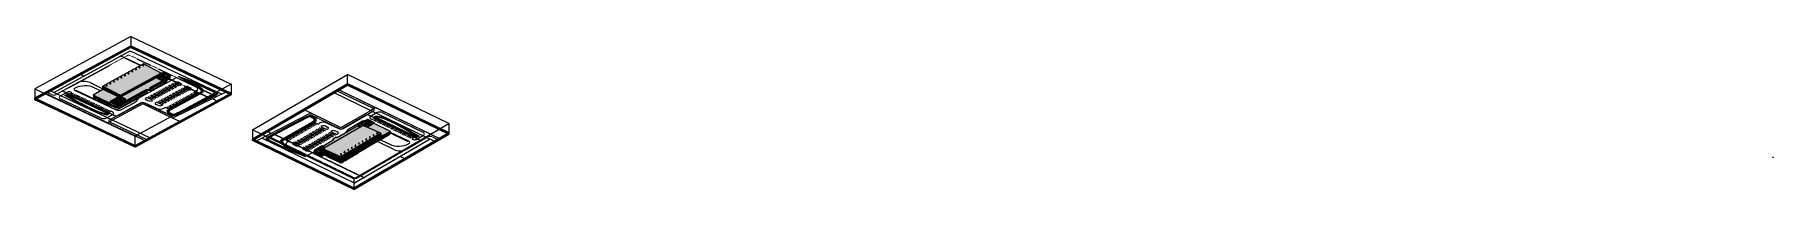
# Model space of a CAD drawing. Header units: inches. Extents: x 27328 to 120839, y -4075 to 4147.
import ezdxf

# ---------------------------------------------------------------- set-up
doc = ezdxf.new("R2010")
doc.units = ezdxf.units.IN
doc.header["$MEASUREMENT"] = 0
for name, pattern in [('Dash 1_16_', [0.125, 0.0625, -0.0625]), ('Hidden', [0.28125, 0.1875, -0.09375]), ('IMPORT-CENTER2 _2_', [6.328125, 4.21875, -0.703125, 0.703125, -0.703125])]:
    doc.linetypes.add(name, pattern=pattern)
for name, color, linetype, lineweight in [('A-DETL', 90, 'Continuous', 9), ('A-DOOR', 31, 'Continuous', 9), ('A-DOOR-FRAM', 31, 'Continuous', 9), ('A-DOOR-GLAZ', 31, 'Continuous', 9), ('A-GENM', 13, 'Continuous', 9), ('A-GLAZ-CURT', 52, 'Continuous', 9), ('A-GLAZ-CWMG', 51, 'Continuous', 9), ('A-PROP-SBCK', 71, 'Hidden', 15), ('A-ROOF', 132, 'Continuous', 9), ('A-WALL', 113, 'Continuous', 9), ('A-WALL-PATT', 111, 'Continuous', 9), ('C-BLDG-PADS', 91, 'Continuous', 9), ('C-TOPO', 7, 'Continuous', 9), ('G-ANNO-SYMB', 111, 'Continuous', 9), ('G-IMPT', 8, 'Continuous', 9), ('I-WALL', 2, 'Continuous', 9), ('L-SITE-WALL', 31, 'Continuous', 9), ('M-EQPM', 50, 'Continuous', 9), ('M-HVAC-DUCT', 70, 'Continuous', 9), ('Q-CASE', 31, 'Continuous', 9), ('Q-SPCQ', 91, 'Continuous', 9), ('S-BEAM', 12, 'Continuous', 9), ('S-COLS', 52, 'Continuous', 9)]:
    doc.layers.add(name, color=color, linetype=linetype, lineweight=lineweight)
pattern_1 = [(90, (30591.26, 833.97), (70.463, -33.325), [82.73, -0.287]), (90, (30556.27, 850.52), (70.463, -33.325), [82.73, -0.287]), (334.69, (30521.04, 908.546), (-0.0003, -83.016), [38.703, -39.243]), (334.69, (30521.04, 908.834), (-0.0003, -83.016), [38.703, -39.243]), (334.69, (30556.15, 850.29), (-0.0003, -83.016), [38.838, -39.108]), (334.69, (30556.27, 850.52), (-0.0003, -83.016), [38.703, -39.243]), (90, (30591.5, 875.51), (70.463, -33.325), [41.077, -41.94]), (90, (30556.026, 892.286), (70.463, -33.325), [41.077, -41.94]), (90, (30591.5, 833.57), (70.463, -33.325), [41.65, -41.365]), (90, (30556.026, 850.35), (70.463, -33.325), [41.65, -41.365])]
pattern_2 = [(90, (31766.66, 278.07), (70.463, -33.325), [82.729, -0.287]), (90, (31731.67, 294.62), (70.463, -33.325), [82.729, -0.287]), (334.688, (31696.44, 352.644), (-0.0003, -83.016), [38.703, -39.243]), (334.688, (31696.44, 352.93), (-0.0003, -83.016), [38.703, -39.243]), (334.688, (31731.55, 294.39), (-0.0003, -83.016), [38.838, -39.108]), (334.688, (31731.67, 294.62), (-0.0003, -83.016), [38.703, -39.243]), (90, (31766.9, 319.606), (70.463, -33.325), [41.077, -41.939]), (90, (31731.43, 336.384), (70.463, -33.325), [41.077, -41.939]), (90, (31766.9, 277.67), (70.463, -33.325), [41.651, -41.365]), (90, (31731.43, 294.445), (70.463, -33.325), [41.651, -41.365])]
pattern_3 = [(90, (34326.96, 2054.4), (65.689, 35.748), [82.729, -0.287]), (90, (34294.34, 2036.65), (65.689, 35.748), [82.729, -0.287]), (28.555, (34261.496, 2060.14), (-7e-05, -83.016), [37.134, -37.652]), (28.555, (34261.496, 2060.425), (-7e-05, -83.016), [37.134, -37.652]), (28.555, (34294.23, 2036.3), (-7e-05, -83.016), [37.264, -37.522]), (28.555, (34294.34, 2036.65), (-7e-05, -83.016), [37.134, -37.652]), (90, (34327.185, 2096.17), (65.689, 35.748), [41.077, -41.939]), (90, (34294.11, 2078.175), (65.689, 35.748), [41.077, -41.939]), (90, (34327.185, 2054.23), (65.689, 35.748), [41.651, -41.365]), (90, (34294.11, 2036.236), (65.689, 35.748), [41.651, -41.365])]
pattern_4 = [(90, (33292.246, 2276.69), (70.463, -33.325), [82.729, -0.287]), (90, (33257.26, 2293.235), (70.463, -33.325), [82.729, -0.287]), (334.688, (33222.026, 2351.26), (-0.0003, -83.016), [38.703, -39.243]), (334.688, (33222.026, 2351.55), (-0.0003, -83.016), [38.703, -39.243]), (334.688, (33257.136, 2293.006), (-0.0003, -83.016), [38.838, -39.108]), (334.688, (33257.26, 2293.235), (-0.0003, -83.016), [38.703, -39.243]), (90, (33292.49, 2318.225), (70.463, -33.325), [41.077, -41.939]), (90, (33257.014, 2335), (70.463, -33.325), [41.077, -41.939]), (90, (33292.49, 2276.286), (70.463, -33.325), [41.651, -41.365]), (90, (33257.014, 2293.064), (70.463, -33.325), [41.651, -41.365])]
pattern_5 = [(90, (34323.15, 1985.41), (70.463, -33.325), [82.729, -0.287]), (90, (34288.16, 2001.96), (70.463, -33.325), [82.729, -0.287]), (334.688, (34252.93, 2059.984), (-0.0003, -83.016), [38.703, -39.243]), (334.688, (34252.93, 2060.27), (-0.0003, -83.016), [38.703, -39.243]), (334.688, (34288.04, 2001.73), (-0.0003, -83.016), [38.838, -39.108]), (334.688, (34288.16, 2001.96), (-0.0003, -83.016), [38.703, -39.243]), (90, (34323.39, 2026.95), (70.463, -33.325), [41.077, -41.939]), (90, (34287.916, 2043.725), (70.463, -33.325), [41.077, -41.939]), (90, (34323.39, 1985.01), (70.463, -33.325), [41.651, -41.365]), (90, (34287.916, 2001.786), (70.463, -33.325), [41.651, -41.365])]
pattern_6 = [(90, (34232.095, 1686.67), (65.689, 35.748), [82.729, -0.287]), (90, (34199.48, 1668.92), (65.689, 35.748), [82.729, -0.287]), (28.555, (34166.63, 1692.41), (-7e-05, -83.016), [37.134, -37.652]), (28.555, (34166.63, 1692.696), (-7e-05, -83.016), [37.134, -37.652]), (28.555, (34199.364, 1668.57), (-7e-05, -83.016), [37.264, -37.522]), (28.555, (34199.48, 1668.92), (-7e-05, -83.016), [37.134, -37.652]), (90, (34232.32, 1728.44), (65.689, 35.748), [41.077, -41.939]), (90, (34199.25, 1710.446), (65.689, 35.748), [41.077, -41.939]), (90, (34232.32, 1686.504), (65.689, 35.748), [41.651, -41.365]), (90, (34199.25, 1668.51), (65.689, 35.748), [41.651, -41.365])]
pattern_7 = [(90, (34228.284, 1617.68), (70.463, -33.325), [82.729, -0.287]), (90, (34193.3, 1634.23), (70.463, -33.325), [82.729, -0.287]), (334.688, (34158.065, 1692.255), (-0.0003, -83.016), [38.703, -39.243]), (334.688, (34158.065, 1692.54), (-0.0003, -83.016), [38.703, -39.243]), (334.688, (34193.175, 1634), (-0.0003, -83.016), [38.838, -39.108]), (334.688, (34193.3, 1634.23), (-0.0003, -83.016), [38.703, -39.243]), (90, (34228.53, 1659.22), (70.463, -33.325), [41.077, -41.939]), (90, (34193.05, 1675.996), (70.463, -33.325), [41.077, -41.939]), (90, (34228.53, 1617.28), (70.463, -33.325), [41.651, -41.365]), (90, (34193.05, 1634.06), (70.463, -33.325), [41.651, -41.365])]
pattern_8 = [(90, (31978.71, 688.86), (70.463, -33.325), [82.729, -0.287]), (90, (31943.726, 705.41), (70.463, -33.325), [82.729, -0.287]), (334.688, (31908.494, 763.44), (-0.0003, -83.016), [38.703, -39.243]), (334.688, (31908.494, 763.724), (-0.0003, -83.016), [38.703, -39.243]), (334.688, (31943.604, 705.18), (-0.0003, -83.016), [38.838, -39.108]), (334.688, (31943.726, 705.41), (-0.0003, -83.016), [38.703, -39.243]), (90, (31978.96, 730.4), (70.463, -33.325), [41.077, -41.939]), (90, (31943.48, 747.18), (70.463, -33.325), [41.077, -41.939]), (90, (31978.96, 688.46), (70.463, -33.325), [41.651, -41.365]), (90, (31943.48, 705.24), (70.463, -33.325), [41.651, -41.365])]
pattern_9 = [(90, (-83571.89, -31171.806), (71.206, -34.436), [81.364, -0.283]), (90, (-83607.245, -31154.71), (71.206, -34.436), [81.364, -0.283]), (334.191, (-83642.85, -31096.81), (-0.00045, -81.645956), [39.274, -39.822]), (334.191, (-83642.85, -31096.525), (-0.00045, -81.645956), [39.274, -39.822]), (334.191, (-83607.37, -31154.93), (-0.00045, -81.645956), [39.411, -39.684]), (334.191, (-83607.245, -31154.71), (-0.00045, -81.645956), [39.274, -39.822]), (90, (-83571.64, -31130.96), (71.206, -34.436), [40.4, -41.247]), (90, (-83607.49, -31113.62), (71.206, -34.436), [40.4, -41.247]), (90, (-83571.64, -31172.21), (71.206, -34.436), [40.964, -40.682]), (90, (-83607.49, -31154.87), (71.206, -34.436), [40.964, -40.682])]
pattern_10 = [(90, (-83628.814, -31157.73), (71.206, -34.436), [81.364, -0.283]), (90, (-83664.17, -31140.634), (71.206, -34.436), [81.364, -0.283]), (334.191, (-83699.77, -31082.734), (-0.00045, -81.645956), [39.274, -39.822]), (334.191, (-83699.77, -31082.45), (-0.00045, -81.645956), [39.274, -39.822]), (334.191, (-83664.294, -31140.86), (-0.00045, -81.645956), [39.411, -39.684]), (334.191, (-83664.17, -31140.634), (-0.00045, -81.645956), [39.274, -39.822]), (90, (-83628.57, -31116.886), (71.206, -34.436), [40.4, -41.247]), (90, (-83664.42, -31099.55), (71.206, -34.436), [40.4, -41.247]), (90, (-83628.57, -31158.134), (71.206, -34.436), [40.964, -40.682]), (90, (-83664.42, -31140.8), (71.206, -34.436), [40.964, -40.682])]
pattern_11 = [(90, (-85941.78, -32455.97), (64.883, 37.791), [81.364, -0.283]), (90, (-85973.995, -32474.735), (64.883, 37.791), [81.364, -0.283]), (30.218, (-86006.44, -32452.95), (-6.7e-05, -81.646416), [37.283, -37.803]), (30.218, (-86006.44, -32452.666), (-6.7e-05, -81.646416), [37.283, -37.803]), (30.218, (-85974.11, -32475.08), (-6.7e-05, -81.646416), [37.413, -37.673]), (30.218, (-85973.995, -32474.735), (-6.7e-05, -81.646416), [37.283, -37.803]), (90, (-85941.554, -32414.875), (64.883, 37.791), [40.4, -41.247]), (90, (-85974.22, -32433.9), (64.883, 37.791), [40.4, -41.247]), (90, (-85941.554, -32456.12), (64.883, 37.791), [40.964, -40.682]), (90, (-85974.22, -32475.15), (64.883, 37.791), [40.964, -40.682])]
pattern_12 = [(90, (-83586.69, -31084.266), (64.883, 37.791), [81.364, -0.283]), (90, (-83618.91, -31103.03), (64.883, 37.791), [81.364, -0.283]), (30.218, (-83651.35, -31081.245), (-6.7e-05, -81.646416), [37.283, -37.803]), (30.218, (-83651.35, -31080.96), (-6.7e-05, -81.646416), [37.283, -37.803]), (30.218, (-83619.02, -31103.38), (-6.7e-05, -81.646416), [37.413, -37.673]), (30.218, (-83618.91, -31103.03), (-6.7e-05, -81.646416), [37.283, -37.803]), (90, (-83586.47, -31043.17), (64.883, 37.791), [40.4, -41.247]), (90, (-83619.135, -31062.2), (64.883, 37.791), [40.4, -41.247]), (90, (-83586.47, -31084.42), (64.883, 37.791), [40.964, -40.682]), (90, (-83619.135, -31103.444), (64.883, 37.791), [40.964, -40.682])]

# ---------------------------------------------------------------- blocks, each defined once
blk = doc.blocks.new('HSS-Hollow Structural Section-Column - HSS6X6X1_4-556719-Axon - Looking North East')
at = {"layer": 'S-COLS'}
h = blk.add_hatch(color=256, dxfattribs=at)
h.paths.add_polyline_path([(32782, 906), (32782, 939), (32778, 937), (32778, 908), (32780, 907)], flags=0)
h.paths.add_polyline_path([(32778, 945), (32782, 947), (32782, 980), (32778, 978), (32778, 948)], flags=0)
h.paths.add_polyline_path([(32779, 987), (32782, 989), (32782, 995), (32779, 993), (32779, 989)], flags=0)
blk.add_hatch(color=256, dxfattribs=at).paths.add_polyline_path([(32778, 945), (32778, 945), (32778, 948)], flags=0)
h = blk.add_hatch(color=256, dxfattribs=at)
h.paths.add_polyline_path([(32782, 906), (32783, 906), (32783, 939), (32782, 939), (32782, 906)], flags=0)
h.paths.add_polyline_path([(32782, 947), (32783, 948), (32783, 981), (32782, 980), (32782, 947)], flags=0)
h.paths.add_polyline_path([(32782, 989), (32783, 989), (32783, 995), (32782, 995), (32782, 989)], flags=0)
h = blk.add_hatch(color=256, dxfattribs=at)
h.paths.add_polyline_path([(32783, 906), (32786, 908), (32786, 941), (32783, 939), (32783, 909)], flags=0)
h.paths.add_polyline_path([(32783, 948), (32786, 949), (32786, 983), (32783, 981), (32783, 961)], flags=0)
h.paths.add_polyline_path([(32783, 989), (32786, 991), (32786, 997), (32783, 995)], flags=0)
h = blk.add_hatch(color=256, dxfattribs=at)
h.paths.add_polyline_path([(32786, 908), (32786, 908), (32786, 908)], flags=0)
h.paths.add_polyline_path([(32786, 949), (32786, 950), (32786, 949)], flags=0)
h.paths.add_polyline_path([(32786, 991), (32786, 991), (32786, 991)], flags=0)
for p, q in [((32778, 978), (32778, 945)), ((32778, 937), (32778, 908)), ((32786, 991), (32786, 997)), ((32786, 949), (32786, 983)), ((32786, 908), (32786, 941)), ((32782, 906), (32778, 908)), ((32778, 908), (32778, 908)), ((32786, 908), (32783, 906)), ((32783, 906), (32783, 906)), ((32786, 908), (32786, 908)), ((32786, 908), (32786, 908))]:
    blk.add_line(p, q, dxfattribs=at)
for points in [[(32778, 908, 0), (32778, 908, 0), (32778, 908, 0)], [(32783, 906, 0), (32782, 906, 0), (32782, 906, 0)]]:
    blk.add_polyline3d(points, dxfattribs=at)
blk = doc.blocks.new('HSS-Hollow Structural Section-Column - HSS6X6X1_4-V1-Axon - Looking North East')
at = {"layer": 'S-COLS'}
h = blk.add_hatch(color=256, dxfattribs=at)
h.paths.add_polyline_path([(32979, 1013), (32979, 1046), (32975, 1044), (32975, 1015)], flags=0)
h.paths.add_polyline_path([(32975, 1052), (32979, 1054), (32979, 1086), (32975, 1084), (32975, 1055)], flags=0)
h.paths.add_polyline_path([(32976, 1094), (32979, 1096), (32979, 1102), (32976, 1100), (32976, 1095)], flags=0)
blk.add_hatch(color=256, dxfattribs=at).paths.add_polyline_path([(32975, 1052), (32975, 1052), (32975, 1055)], flags=0)
h = blk.add_hatch(color=256, dxfattribs=at)
h.paths.add_polyline_path([(32979, 1013), (32980, 1013), (32980, 1047), (32979, 1046), (32979, 1013)], flags=0)
h.paths.add_polyline_path([(32979, 1054), (32980, 1055), (32980, 1086), (32979, 1086), (32979, 1055)], flags=0)
h.paths.add_polyline_path([(32979, 1096), (32980, 1096), (32980, 1102), (32979, 1102), (32979, 1096)], flags=0)
h = blk.add_hatch(color=256, dxfattribs=at)
h.paths.add_polyline_path([(32980, 1013), (32983, 1015), (32983, 1049), (32980, 1047), (32980, 1023)], flags=0)
h.paths.add_polyline_path([(32980, 1055), (32983, 1057), (32983, 1088), (32980, 1086), (32980, 1081)], flags=0)
h.paths.add_polyline_path([(32980, 1096), (32983, 1098), (32983, 1104), (32980, 1102)], flags=0)
h = blk.add_hatch(color=256, dxfattribs=at)
h.paths.add_polyline_path([(32983, 1015), (32983, 1015), (32983, 1023)], flags=0)
h.paths.add_polyline_path([(32983, 1057), (32983, 1057), (32983, 1057)], flags=0)
h.paths.add_polyline_path([(32983, 1098), (32983, 1098), (32983, 1098)], flags=0)
for p, q in [((32975, 1084), (32975, 1052)), ((32975, 1044), (32975, 1015)), ((32979, 1013), (32975, 1015)), ((32975, 1015), (32975, 1015)), ((32975, 1015), (32975, 1015)), ((32975, 1015), (32975, 1015)), ((32979, 1013), (32979, 1013)), ((32983, 1015), (32980, 1013)), ((32983, 1098), (32983, 1104)), ((32983, 1057), (32983, 1088)), ((32983, 1016), (32983, 1049)), ((32983, 1016), (32983, 1015)), ((32983, 1016), (32983, 1016)), ((32983, 1015), (32983, 1015))]:
    blk.add_line(p, q, dxfattribs=at)
blk.add_polyline3d([(32980, 1013, 0), (32980, 1013, 0), (32979, 1013, 0)], dxfattribs=at)
blk = doc.blocks.new('HSS-Hollow Structural Section-Column - HSS6X6X1_4-V2-Axon - Looking North East')
at = {"layer": 'S-COLS'}
h = blk.add_hatch(color=256, dxfattribs=at)
h.paths.add_polyline_path([(33570, 1335), (33570, 1358), (33567, 1356), (33567, 1337)], flags=0)
h.paths.add_polyline_path([(33567, 1374), (33570, 1376), (33570, 1409), (33567, 1407), (33567, 1374)], flags=0)
h.paths.add_polyline_path([(33567, 1416), (33570, 1418), (33570, 1424), (33567, 1421), (33567, 1418)], flags=0)
blk.add_hatch(color=256, dxfattribs=at).paths.add_polyline_path([(33567, 1415), (33567, 1416), (33567, 1418)], flags=0)
h = blk.add_hatch(color=256, dxfattribs=at)
h.paths.add_polyline_path([(33571, 1335), (33571, 1335), (33571, 1358), (33570, 1358), (33570, 1335)], flags=0)
h.paths.add_polyline_path([(33570, 1376), (33571, 1377), (33571, 1410), (33570, 1409), (33570, 1376)], flags=0)
h.paths.add_polyline_path([(33570, 1418), (33571, 1418), (33571, 1424), (33570, 1424), (33570, 1418)], flags=0)
h = blk.add_hatch(color=256, dxfattribs=at)
h.paths.add_polyline_path([(33571, 1335), (33575, 1337), (33575, 1360), (33571, 1358)], flags=0)
h.paths.add_polyline_path([(33575, 1370), (33575, 1370), (33574, 1370)], flags=0)
h.paths.add_polyline_path([(33571, 1377), (33575, 1378), (33575, 1412), (33571, 1410), (33571, 1392)], flags=0)
h.paths.add_polyline_path([(33571, 1418), (33575, 1420), (33575, 1426), (33571, 1424)], flags=0)
h = blk.add_hatch(color=256, dxfattribs=at)
h.paths.add_polyline_path([(33575, 1337), (33575, 1337), (33575, 1337)], flags=0)
h.paths.add_polyline_path([(33575, 1378), (33575, 1379), (33575, 1378)], flags=0)
h.paths.add_polyline_path([(33575, 1420), (33575, 1420), (33575, 1420)], flags=0)
for p, q in [((33567, 1421), (33567, 1415)), ((33567, 1407), (33567, 1374)), ((33567, 1356), (33567, 1337)), ((33570, 1335), (33567, 1337)), ((33567, 1337), (33567, 1337)), ((33567, 1337), (33567, 1337)), ((33571, 1335), (33570, 1335)), ((33575, 1337), (33571, 1335)), ((33571, 1335), (33571, 1335)), ((33571, 1335), (33571, 1335)), ((33575, 1420), (33575, 1426)), ((33575, 1378), (33575, 1412)), ((33575, 1370), (33575, 1370)), ((33575, 1337), (33575, 1360)), ((33575, 1337), (33575, 1337)), ((33575, 1337), (33575, 1337)), ((33575, 1337), (33575, 1337))]:
    blk.add_line(p, q, dxfattribs=at)
blk = doc.blocks.new('HSS-Hollow Structural Section-Column - HSS6X6X1_4-V3-Axon - Looking North East')
at = {"layer": 'S-COLS'}
h = blk.add_hatch(color=256, dxfattribs=at)
h.paths.add_polyline_path([(34556, 1871), (34556, 1904), (34555, 1904), (34555, 1872)], flags=0)
h.paths.add_polyline_path([(34555, 1912), (34556, 1912), (34556, 1940), (34555, 1940), (34555, 1912)], flags=0)
h = blk.add_hatch(color=256, dxfattribs=at)
h.paths.add_polyline_path([(34556, 1871), (34560, 1873), (34560, 1907), (34556, 1905), (34556, 1873)], flags=0)
h.paths.add_polyline_path([(34556, 1913), (34560, 1914), (34560, 1914), (34560, 1940), (34558, 1941), (34556, 1941), (34556, 1914)], flags=0)
h = blk.add_hatch(color=256, dxfattribs=at)
h.paths.add_polyline_path([(34556, 1871), (34556, 1871), (34556, 1905), (34556, 1904), (34556, 1871)], flags=0)
h.paths.add_polyline_path([(34556, 1912), (34556, 1913), (34556, 1940), (34556, 1940), (34556, 1913)], flags=0)
blk.add_hatch(color=256, dxfattribs=at).paths.add_polyline_path([(34560, 1873), (34560, 1873), (34560, 1873)], flags=0)
for p, q in [((34556, 1871), (34555, 1872)), ((34560, 1873), (34556, 1871)), ((34556, 1871), (34556, 1871)), ((34556, 1871), (34556, 1871)), ((34556, 1871), (34556, 1871)), ((34560, 1914), (34560, 1940)), ((34560, 1873), (34560, 1907)), ((34560, 1874), (34560, 1873)), ((34560, 1873), (34560, 1873)), ((34560, 1873), (34560, 1873))]:
    blk.add_line(p, q, dxfattribs=at)
blk = doc.blocks.new('Girt_C - 8_D-707912-Axon - Looking North East')
at = {"layer": 'S-BEAM'}
h = blk.add_hatch(color=256, dxfattribs=at)
h.paths.add_polyline_path([(31707, 356), (31720, 363), (31720, 369), (31704, 360), (31704, 358), (31706, 356)], flags=0)
h.paths.add_polyline_path([(31724, 366), (31741, 375), (31741, 381), (31724, 371), (31724, 367)], flags=0)
h.paths.add_polyline_path([(31746, 377), (31763, 387), (31763, 393), (31746, 383)], flags=0)
h.paths.add_polyline_path([(31767, 389), (31785, 399), (31785, 404), (31767, 395)], flags=0)
h.paths.add_polyline_path([(31789, 401), (31807, 411), (31807, 416), (31789, 407), (31789, 404)], flags=0)
h.paths.add_polyline_path([(31811, 413), (31828, 422), (31828, 428), (31811, 419)], flags=0)
h.paths.add_polyline_path([(31833, 425), (31850, 434), (31850, 440), (31833, 430)], flags=0)
h.paths.add_polyline_path([(31854, 437), (31872, 446), (31872, 452), (31854, 442)], flags=0)
h.paths.add_polyline_path([(31876, 449), (31894, 458), (31894, 464), (31876, 454)], flags=0)
h.paths.add_polyline_path([(31898, 460), (31916, 470), (31916, 476), (31898, 466)], flags=0)
h.paths.add_polyline_path([(31920, 472), (31937, 482), (31937, 487), (31920, 478)], flags=0)
h.paths.add_polyline_path([(31942, 484), (31964, 496), (31964, 497), (31959, 499), (31942, 490), (31942, 487)], flags=0)
h.paths.add_polyline_path([(32663, 877), (32679, 885), (32679, 891), (32663, 882)], flags=0)
h.paths.add_polyline_path([(32971, 1044), (32987, 1053), (32987, 1058), (32971, 1050), (32971, 1047)], flags=0)
h.paths.add_polyline_path([(32991, 1055), (33011, 1066), (33011, 1072), (32991, 1061), (32991, 1058)], flags=0)
h = blk.add_hatch(color=256, dxfattribs=at)
h.paths.add_polyline_path([(31707, 356), (31720, 363), (31720, 363), (31707, 356)], flags=0)
h.paths.add_polyline_path([(31724, 365), (31741, 375), (31741, 375), (31724, 365), (31724, 365)], flags=0)
h.paths.add_polyline_path([(31746, 377), (31763, 387), (31763, 387), (31746, 377), (31746, 377)], flags=0)
h.paths.add_polyline_path([(31767, 389), (31785, 399), (31785, 399), (31767, 389), (31767, 389)], flags=0)
h.paths.add_polyline_path([(31789, 401), (31807, 410), (31806, 410), (31789, 401), (31789, 401)], flags=0)
h.paths.add_polyline_path([(31811, 413), (31828, 422), (31828, 422), (31811, 413), (31811, 413)], flags=0)
h.paths.add_polyline_path([(31833, 424), (31850, 434), (31850, 434), (31833, 425), (31833, 424)], flags=0)
h.paths.add_polyline_path([(31854, 436), (31872, 446), (31872, 446), (31854, 436), (31854, 436)], flags=0)
h.paths.add_polyline_path([(31876, 448), (31894, 458), (31894, 458), (31876, 448), (31876, 448)], flags=0)
h.paths.add_polyline_path([(31898, 460), (31916, 470), (31916, 470), (31898, 460), (31898, 460)], flags=0)
h.paths.add_polyline_path([(31920, 472), (31937, 482), (31937, 482), (31920, 472), (31920, 472)], flags=0)
h.paths.add_polyline_path([(31942, 484), (31964, 496), (31964, 496), (31942, 484), (31942, 484)], flags=0)
h.paths.add_polyline_path([(32663, 876), (32679, 885), (32679, 885), (32663, 876)], flags=0)
h.paths.add_polyline_path([(32971, 1044), (32987, 1053), (32987, 1053), (32971, 1044)], flags=0)
h.paths.add_polyline_path([(32991, 1055), (33011, 1066), (33011, 1066), (32991, 1055)], flags=0)
h.paths.add_polyline_path([(33383, 1268), (33383, 1269), (33383, 1269), (33383, 1268)], flags=0)
h = blk.add_hatch(color=256, dxfattribs=at)
h.paths.add_polyline_path([(31707, 354), (31720, 361), (31720, 363), (31707, 356)], flags=0)
h.paths.add_polyline_path([(31724, 363), (31741, 373), (31741, 375), (31724, 365)], flags=0)
h.paths.add_polyline_path([(31746, 375), (31763, 385), (31763, 387), (31746, 377)], flags=0)
h.paths.add_polyline_path([(31767, 387), (31785, 396), (31785, 398), (31767, 389)], flags=0)
h.paths.add_polyline_path([(31789, 399), (31807, 408), (31807, 410), (31789, 401)], flags=0)
h.paths.add_polyline_path([(31811, 411), (31828, 420), (31828, 422), (31811, 413)], flags=0)
h.paths.add_polyline_path([(31833, 422), (31850, 432), (31850, 434), (31833, 424)], flags=0)
h.paths.add_polyline_path([(31854, 434), (31872, 444), (31872, 446), (31854, 436)], flags=0)
h.paths.add_polyline_path([(31876, 446), (31894, 456), (31894, 458), (31876, 448)], flags=0)
h.paths.add_polyline_path([(31898, 458), (31916, 468), (31916, 470), (31898, 460)], flags=0)
h.paths.add_polyline_path([(31920, 470), (31937, 479), (31937, 482), (31920, 472)], flags=0)
h.paths.add_polyline_path([(31942, 482), (31964, 494), (31964, 496), (31942, 484)], flags=0)
h.paths.add_polyline_path([(32663, 874), (32679, 883), (32679, 885), (32663, 876)], flags=0)
h.paths.add_polyline_path([(32971, 1042), (32987, 1050), (32987, 1053), (32971, 1044)], flags=0)
h.paths.add_polyline_path([(32991, 1053), (33011, 1064), (33011, 1066), (32991, 1055)], flags=0)
h.paths.add_polyline_path([(33383, 1266), (33383, 1266), (33383, 1268), (33383, 1268), (33383, 1266)], flags=0)
h = blk.add_hatch(color=256, dxfattribs=at)
h.paths.add_polyline_path([(32684, 888), (32966, 1042), (32966, 1047), (32684, 893)], flags=0)
h.paths.add_polyline_path([(33016, 1069), (33178, 1157), (33173, 1160), (33016, 1074), (33016, 1070)], flags=0)
h = blk.add_hatch(color=256, dxfattribs=at)
h.paths.add_polyline_path([(32684, 887), (32966, 1042), (32966, 1042), (32684, 888)], flags=0)
h.paths.add_polyline_path([(33016, 1068), (33178, 1157), (33178, 1157), (33016, 1068)], flags=0)
h = blk.add_hatch(color=256, dxfattribs=at)
h.paths.add_polyline_path([(32684, 885), (32966, 1039), (32966, 1041), (32684, 887)], flags=0)
h.paths.add_polyline_path([(33016, 1066), (33178, 1155), (33178, 1157), (33016, 1068)], flags=0)
for points in [[(31707, 356), (31707, 356), (31704, 358)], [(31704, 357), (31704, 358), (31704, 358)]]:
    blk.add_hatch(color=256, dxfattribs=at).paths.add_polyline_path(points, flags=0)
for p, q in [((32966, 1047), (32684, 894)), ((32684, 885), (32966, 1039)), ((32987, 1059), (32971, 1050)), ((32971, 1042), (32987, 1050)), ((33011, 1072), (32991, 1061)), ((32991, 1053), (33011, 1064)), ((33173, 1160), (33016, 1074)), ((33016, 1066), (33178, 1155)), ((33383, 1268), (33383, 1266)), ((33383, 1266), (33383, 1266)), ((31720, 369), (31704, 360)), ((31704, 358), (31707, 356)), ((31707, 356), (31704, 358)), ((31704, 357), (31704, 358)), ((31704, 357), (31704, 358)), ((31707, 354), (31706, 354)), ((31706, 354), (31707, 354)), ((31706, 354), (31707, 354)), ((31707, 354), (31720, 361)), ((31707, 356), (31707, 354)), ((31707, 354), (31707, 356)), ((31707, 354), (31707, 354)), ((31707, 354), (31707, 354)), ((31741, 381), (31724, 371)), ((31724, 363), (31741, 373)), ((31763, 393), (31746, 383)), ((31746, 375), (31763, 385)), ((31785, 404), (31767, 395)), ((31767, 387), (31785, 396)), ((31807, 416), (31789, 407)), ((31789, 399), (31807, 408)), ((31828, 428), (31811, 419)), ((31811, 411), (31828, 420)), ((31850, 440), (31833, 430)), ((31833, 422), (31850, 432)), ((31872, 452), (31854, 442)), ((31854, 434), (31872, 444)), ((31894, 464), (31876, 454)), ((31876, 446), (31894, 456)), ((31916, 476), (31898, 466)), ((31898, 458), (31916, 468)), ((31937, 488), (31920, 478)), ((31920, 470), (31937, 479)), ((31960, 500), (31942, 490)), ((31942, 482), (31964, 494)), ((32679, 891), (32663, 882)), ((32663, 874), (32679, 883))]:
    blk.add_line(p, q, dxfattribs=at)
for points in [[(33383, 1269, 0), (33383, 1269, 0), (33383, 1268, 0), (33383, 1268, 0)], [(31707, 356, 0), (31707, 356, 0), (31707, 356, 0), (31707, 356, 0)], [(31707, 356, 0), (31707, 356, 0), (31707, 356, 0), (31707, 356, 0)]]:
    blk.add_polyline3d(points, dxfattribs=at)
blk = doc.blocks.new('Girt_C - 8_D-707913-Axon - Looking North East')
at = {"layer": 'S-BEAM'}
h = blk.add_hatch(color=256, dxfattribs=at)
h.paths.add_polyline_path([(34560, 1916), (34565, 1918), (34560, 1920)], flags=0)
h.paths.add_polyline_path([(34550, 1920), (34550, 1925), (34541, 1929), (34541, 1926), (34539, 1925), (34540, 1925), (34541, 1924)], flags=0)
h.paths.add_polyline_path([(34539, 1925), (34533, 1928), (34533, 1928)], flags=0)
for points in [[(34550, 1917), (34550, 1919), (34533, 1928), (34533, 1926), (34540, 1922)], [(34550, 1919), (34550, 1920), (34533, 1928), (34533, 1928), (34540, 1924)], [(34550, 1917), (34550, 1917), (34540, 1922)], [(34564, 1915), (34564, 1915), (34562, 1917)], [(34564, 1915), (34565, 1916), (34563, 1917), (34562, 1917), (34563, 1916)], [(34565, 1916), (34565, 1918), (34563, 1917), (34565, 1916)]]:
    blk.add_hatch(color=256, dxfattribs=at).paths.add_polyline_path(points, flags=0)
h = blk.add_hatch(color=256, dxfattribs=at)
h.paths.add_polyline_path([(34565, 1918), (34565, 1918), (34564, 1919)], flags=0)
h.paths.add_polyline_path([(34550, 1925), (34550, 1925), (34541, 1929)], flags=0)
for p, q in [((34533, 1926), (34550, 1917)), ((34550, 1917), (34533, 1926)), ((34550, 1925), (34541, 1929)), ((34565, 1918), (34560, 1920)), ((34560, 1915), (34565, 1918)), ((34565, 1918), (34560, 1916)), ((34564, 1915), (34562, 1917)), ((34564, 1915), (34562, 1917)), ((34565, 1916), (34563, 1917)), ((34565, 1916), (34564, 1915)), ((34564, 1915), (34565, 1916)), ((34564, 1915), (34564, 1915)), ((34565, 1918), (34565, 1918)), ((34565, 1918), (34565, 1916)), ((34565, 1916), (34565, 1918))]:
    blk.add_line(p, q, dxfattribs=at)
for points in [[(34565, 1918, 0), (34565, 1918, 0), (34565, 1918, 0)], [(34565, 1918, 0), (34565, 1918, 0), (34565, 1918, 0), (34565, 1918, 0)]]:
    blk.add_polyline3d(points, dxfattribs=at)
blk = doc.blocks.new('Girt_C - 8_D-707915-Axon - Looking North East')
at = {"layer": 'S-BEAM'}
h = blk.add_hatch(color=256, dxfattribs=at)
h.paths.add_polyline_path([(31694, 356), (31699, 359), (31680, 368), (31680, 363)], flags=0)
h.paths.add_polyline_path([(31676, 365), (31676, 370), (31676, 370), (31673, 368), (31667, 371), (31665, 370), (31673, 366)], flags=0)
h.paths.add_polyline_path([(31660, 372), (31660, 374), (31660, 375), (31657, 376), (31657, 374), (31659, 372)], flags=0)
h.paths.add_polyline_path([(31653, 376), (31653, 378), (31650, 379), (31648, 378), (31653, 376)], flags=0)
h.paths.add_polyline_path([(31642, 381), (31642, 383), (31642, 383), (31634, 387), (31634, 385), (31642, 381)], flags=0)
h.paths.add_polyline_path([(31624, 389), (31625, 391), (31624, 391), (31615, 396), (31613, 395), (31624, 389)], flags=0)
h.paths.add_polyline_path([(31606, 398), (31606, 400), (31597, 404), (31595, 403), (31600, 400)], flags=0)
h.paths.add_polyline_path([(31589, 406), (31589, 408), (31589, 408), (31587, 409), (31587, 407), (31589, 406)], flags=0)
h.paths.add_polyline_path([(31583, 409), (31583, 411), (31580, 412), (31578, 411), (31583, 409)], flags=0)
h.paths.add_polyline_path([(31572, 414), (31572, 416), (31572, 416), (31564, 420), (31564, 418), (31572, 414)], flags=0)
h.paths.add_polyline_path([(31554, 422), (31554, 424), (31554, 424), (31544, 429), (31542, 428), (31554, 422)], flags=0)
h.paths.add_polyline_path([(31183, 598), (31183, 603), (31162, 613), (31162, 609), (31161, 608)], flags=0)
h.paths.add_polyline_path([(31158, 610), (31158, 615), (31141, 623), (31138, 621), (31138, 620), (31137, 619)], flags=0)
h.paths.add_polyline_path([(30567, 889), (30567, 894), (30548, 904), (30548, 898), (30548, 898)], flags=0)
h.paths.add_polyline_path([(30544, 900), (30544, 905), (30529, 913), (30524, 910), (30524, 909), (30530, 907)], flags=0)
h = blk.add_hatch(color=256, dxfattribs=at)
h.paths.add_polyline_path([(31694, 356), (31694, 356), (31680, 362), (31680, 362)], flags=0)
h.paths.add_polyline_path([(31676, 364), (31676, 365), (31665, 370), (31665, 370), (31673, 366)], flags=0)
h.paths.add_polyline_path([(31660, 372), (31659, 372), (31657, 373), (31657, 373), (31659, 372)], flags=0)
h.paths.add_polyline_path([(31653, 375), (31653, 376), (31648, 378), (31647, 378), (31652, 375)], flags=0)
h.paths.add_polyline_path([(31642, 380), (31642, 381), (31634, 384), (31634, 384), (31642, 380)], flags=0)
h.paths.add_polyline_path([(31624, 389), (31624, 389), (31612, 394), (31612, 394), (31624, 389)], flags=0)
h.paths.add_polyline_path([(31606, 397), (31606, 398), (31595, 403), (31595, 403), (31600, 400)], flags=0)
h.paths.add_polyline_path([(31589, 405), (31589, 406), (31587, 406), (31587, 406), (31589, 405)], flags=0)
h.paths.add_polyline_path([(31583, 408), (31583, 409), (31577, 411), (31577, 411), (31582, 409)], flags=0)
h.paths.add_polyline_path([(31572, 414), (31572, 414), (31564, 417), (31564, 417), (31572, 414)], flags=0)
h.paths.add_polyline_path([(31554, 422), (31554, 422), (31542, 428), (31542, 428), (31554, 422)], flags=0)
h.paths.add_polyline_path([(31183, 598), (31183, 598), (31161, 608), (31161, 608)], flags=0)
h.paths.add_polyline_path([(31158, 610), (31158, 610), (31137, 619), (31137, 619)], flags=0)
h.paths.add_polyline_path([(30567, 889), (30567, 889), (30548, 898), (30548, 898), (30548, 898)], flags=0)
h.paths.add_polyline_path([(30544, 900), (30544, 900), (30524, 909), (30524, 909), (30530, 906)], flags=0)
h = blk.add_hatch(color=256, dxfattribs=at)
h.paths.add_polyline_path([(31694, 354), (31694, 356), (31680, 362), (31680, 360)], flags=0)
h.paths.add_polyline_path([(31676, 362), (31676, 364), (31665, 370), (31663, 368), (31673, 364)], flags=0)
h.paths.add_polyline_path([(31660, 370), (31659, 372), (31657, 373), (31657, 371), (31659, 370)], flags=0)
h.paths.add_polyline_path([(31653, 373), (31653, 375), (31647, 378), (31646, 377), (31648, 375)], flags=0)
h.paths.add_polyline_path([(31642, 378), (31642, 380), (31634, 384), (31634, 382), (31642, 378)], flags=0)
h.paths.add_polyline_path([(31630, 384), (31630, 386), (31628, 385)], flags=0)
h.paths.add_polyline_path([(31625, 387), (31624, 389), (31612, 394), (31610, 393), (31624, 387)], flags=0)
h.paths.add_polyline_path([(31606, 395), (31606, 397), (31595, 403), (31593, 402), (31596, 400)], flags=0)
h.paths.add_polyline_path([(31589, 403), (31589, 405), (31587, 406), (31587, 404), (31589, 403)], flags=0)
h.paths.add_polyline_path([(31583, 406), (31583, 408), (31577, 411), (31575, 410), (31583, 406)], flags=0)
h.paths.add_polyline_path([(31572, 412), (31572, 414), (31564, 417), (31564, 415), (31572, 412)], flags=0)
h.paths.add_polyline_path([(31560, 417), (31560, 419), (31558, 418)], flags=0)
h.paths.add_polyline_path([(31554, 420), (31554, 422), (31542, 428), (31541, 427), (31541, 426), (31554, 420)], flags=0)
h.paths.add_polyline_path([(30567, 887), (30567, 889), (30548, 898), (30548, 896)], flags=0)
h.paths.add_polyline_path([(30544, 898), (30544, 900), (30524, 909), (30524, 907), (30541, 899)], flags=0)
h = blk.add_hatch(color=256, dxfattribs=at)
h.paths.add_polyline_path([(31699, 359), (31699, 359), (31682, 367)], flags=0)
h.paths.add_polyline_path([(31676, 370), (31676, 370), (31676, 370)], flags=0)
h.paths.add_polyline_path([(31183, 603), (31183, 603), (31166, 611)], flags=0)
h.paths.add_polyline_path([(31158, 615), (31158, 615), (31141, 623)], flags=0)
h.paths.add_polyline_path([(30567, 894), (30567, 894), (30557, 899)], flags=0)
h.paths.add_polyline_path([(30544, 905), (30544, 906), (30529, 913)], flags=0)
h = blk.add_hatch(color=256, dxfattribs=at)
h.paths.add_polyline_path([(31694, 354), (31694, 354), (31681, 360)], flags=0)
h.paths.add_polyline_path([(31676, 362), (31676, 362), (31673, 364)], flags=0)
h.paths.add_polyline_path([(31660, 370), (31659, 370), (31659, 370)], flags=0)
h.paths.add_polyline_path([(31653, 373), (31653, 373), (31648, 375)], flags=0)
h.paths.add_polyline_path([(31642, 378), (31642, 378), (31642, 378)], flags=0)
h.paths.add_polyline_path([(31630, 384), (31630, 384), (31628, 385)], flags=0)
h.paths.add_polyline_path([(31625, 387), (31624, 387), (31624, 387)], flags=0)
h.paths.add_polyline_path([(31606, 395), (31606, 395), (31595, 400)], flags=0)
h.paths.add_polyline_path([(31589, 403), (31589, 403), (31589, 403)], flags=0)
h.paths.add_polyline_path([(31583, 406), (31583, 406), (31583, 406)], flags=0)
h.paths.add_polyline_path([(31572, 412), (31572, 412), (31572, 412)], flags=0)
h.paths.add_polyline_path([(31560, 417), (31560, 417), (31558, 418)], flags=0)
h.paths.add_polyline_path([(31554, 420), (31554, 420), (31554, 420)], flags=0)
h.paths.add_polyline_path([(31183, 596), (31183, 596), (31161, 606)], flags=0)
h.paths.add_polyline_path([(31158, 607), (31158, 608), (31138, 617)], flags=0)
h.paths.add_polyline_path([(30567, 887), (30567, 887), (30549, 895)], flags=0)
h.paths.add_polyline_path([(30544, 898), (30544, 898), (30541, 899)], flags=0)
h = blk.add_hatch(color=256, dxfattribs=at)
h.paths.add_polyline_path([(31183, 596), (31183, 598), (31161, 608), (31161, 606)], flags=0)
h.paths.add_polyline_path([(31158, 608), (31158, 610), (31137, 619), (31137, 617)], flags=0)
for points in [[(31184, 603), (31184, 603), (31183, 603)], [(31183, 598), (31184, 598), (31184, 603), (31183, 603), (31183, 598)], [(31329, 534), (31329, 534), (31328, 535)], [(31699, 357), (31699, 359), (31697, 358), (31699, 357)], [(31699, 356), (31699, 357), (31697, 358), (31697, 357), (31698, 357)], [(31699, 356), (31699, 356), (31697, 357)]]:
    blk.add_hatch(color=256, dxfattribs=at).paths.add_polyline_path(points, flags=0)
h = blk.add_hatch(color=256, dxfattribs=at)
h.paths.add_polyline_path([(31379, 505), (31379, 507), (31379, 507), (31369, 512), (31367, 511), (31379, 505)], flags=0)
h.paths.add_polyline_path([(31361, 514), (31361, 515), (31361, 516), (31351, 520), (31349, 519), (31361, 514)], flags=0)
h.paths.add_polyline_path([(31344, 522), (31344, 524), (31344, 524), (31334, 529), (31332, 527), (31343, 522)], flags=0)
h.paths.add_polyline_path([(31326, 530), (31326, 532), (31326, 532), (31326, 532), (31326, 533), (31329, 534), (31184, 603), (31184, 598), (31183, 598), (31326, 530)], flags=0)
h = blk.add_hatch(color=256, dxfattribs=at)
h.paths.add_polyline_path([(31379, 505), (31379, 505), (31367, 511), (31367, 511), (31379, 505)], flags=0)
h.paths.add_polyline_path([(31361, 513), (31361, 514), (31349, 519), (31349, 519), (31361, 513)], flags=0)
h.paths.add_polyline_path([(31344, 522), (31343, 522), (31332, 527), (31332, 527), (31343, 522)], flags=0)
h.paths.add_polyline_path([(31326, 530), (31326, 530), (31183, 598), (31183, 598), (31326, 530)], flags=0)
h = blk.add_hatch(color=256, dxfattribs=at)
h.paths.add_polyline_path([(31379, 503), (31379, 505), (31367, 511), (31365, 510), (31379, 503)], flags=0)
h.paths.add_polyline_path([(31361, 511), (31361, 513), (31349, 519), (31347, 518), (31361, 511)], flags=0)
h.paths.add_polyline_path([(31344, 519), (31343, 522), (31332, 527), (31330, 526), (31343, 520)], flags=0)
h.paths.add_polyline_path([(31326, 528), (31326, 530), (31183, 598), (31183, 596), (31326, 528)], flags=0)
h = blk.add_hatch(color=256, dxfattribs=at)
h.paths.add_polyline_path([(31379, 503), (31379, 503), (31379, 503)], flags=0)
h.paths.add_polyline_path([(31361, 511), (31361, 511), (31361, 511)], flags=0)
h.paths.add_polyline_path([(31344, 519), (31343, 520), (31343, 520)], flags=0)
h.paths.add_polyline_path([(31326, 528), (31326, 528), (31326, 528)], flags=0)
h = blk.add_hatch(color=256, dxfattribs=at)
h.paths.add_polyline_path([(31533, 430), (31533, 432), (31525, 436), (31523, 435), (31530, 431)], flags=0)
h.paths.add_polyline_path([(31519, 436), (31519, 439), (31513, 441), (31513, 439), (31519, 436)], flags=0)
h.paths.add_polyline_path([(31506, 443), (31506, 444), (31505, 443)], flags=0)
h.paths.add_polyline_path([(31502, 445), (31501, 447), (31490, 453), (31488, 451), (31502, 445)], flags=0)
h = blk.add_hatch(color=256, dxfattribs=at)
h.paths.add_polyline_path([(31533, 432), (31533, 434), (31527, 437), (31525, 436), (31532, 433)], flags=0)
h.paths.add_polyline_path([(31519, 439), (31519, 441), (31519, 441), (31513, 444), (31513, 442), (31519, 439)], flags=0)
h.paths.add_polyline_path([(31502, 447), (31502, 449), (31502, 449), (31492, 454), (31490, 453), (31501, 447)], flags=0)
h = blk.add_hatch(color=256, dxfattribs=at)
h.paths.add_polyline_path([(31533, 432), (31533, 432), (31525, 436), (31525, 436), (31532, 432)], flags=0)
h.paths.add_polyline_path([(31519, 439), (31519, 439), (31513, 441), (31513, 441), (31519, 439)], flags=0)
h.paths.add_polyline_path([(31502, 447), (31501, 447), (31490, 453), (31490, 453), (31501, 447)], flags=0)
h = blk.add_hatch(color=256, dxfattribs=at)
h.paths.add_polyline_path([(31533, 430), (31533, 430), (31530, 431)], flags=0)
h.paths.add_polyline_path([(31519, 436), (31519, 437), (31519, 437)], flags=0)
h.paths.add_polyline_path([(31506, 442), (31506, 443), (31505, 443)], flags=0)
h.paths.add_polyline_path([(31502, 445), (31501, 445), (31502, 445)], flags=0)
for p, q in [((30524, 907), (30544, 898)), ((30524, 907), (30544, 898)), ((30544, 906), (30529, 913)), ((30567, 894), (30548, 904)), ((30548, 896), (30567, 887)), ((30548, 896), (30567, 887)), ((31137, 617), (31158, 608)), ((31138, 617), (31158, 607)), ((31158, 615), (31141, 623)), ((31161, 606), (31183, 596)), ((31161, 606), (31183, 596)), ((31183, 603), (31162, 613)), ((31184, 603), (31183, 603)), ((31183, 596), (31326, 528)), ((31183, 596), (31183, 595)), ((31183, 595), (31326, 528)), ((31329, 534), (31184, 603)), ((31330, 526), (31344, 519)), ((31330, 526), (31344, 519)), ((31347, 518), (31361, 511)), ((31347, 518), (31361, 511)), ((31365, 510), (31379, 503)), ((31365, 510), (31379, 503)), ((31488, 451), (31502, 445)), ((31488, 451), (31502, 445)), ((31505, 443), (31506, 443)), ((31505, 443), (31506, 442)), ((31513, 439), (31519, 436)), ((31513, 439), (31519, 436)), ((31523, 435), (31533, 430)), ((31523, 435), (31533, 430)), ((31541, 426), (31554, 420)), ((31541, 426), (31554, 420)), ((31558, 418), (31560, 417)), ((31558, 418), (31560, 417)), ((31564, 415), (31572, 412)), ((31564, 415), (31572, 412)), ((31575, 410), (31583, 406)), ((31575, 410), (31583, 406)), ((31587, 404), (31589, 403)), ((31587, 404), (31589, 403)), ((31593, 402), (31606, 395)), ((31593, 402), (31606, 395)), ((31610, 393), (31625, 387)), ((31610, 393), (31625, 387)), ((31628, 385), (31630, 384)), ((31628, 385), (31630, 384)), ((31634, 382), (31642, 378)), ((31634, 382), (31642, 378)), ((31646, 377), (31653, 373)), ((31646, 377), (31653, 373)), ((31657, 371), (31660, 370)), ((31657, 371), (31660, 370)), ((31663, 368), (31676, 362)), ((31663, 368), (31676, 362)), ((31676, 370), (31676, 370)), ((31699, 359), (31680, 368)), ((31680, 360), (31694, 354)), ((31680, 360), (31694, 354)), ((31699, 359), (31694, 356)), ((31694, 356), (31699, 359)), ((31694, 356), (31694, 354)), ((31694, 354), (31694, 356)), ((31694, 354), (31694, 354)), ((31694, 354), (31694, 354)), ((31694, 354), (31694, 354)), ((31694, 354), (31694, 354)), ((31697, 358), (31699, 357)), ((31697, 357), (31699, 356)), ((31697, 357), (31699, 356)), ((31699, 359), (31699, 359)), ((31699, 359), (31699, 357)), ((31699, 357), (31699, 356)), ((31699, 356), (31699, 357)), ((31699, 356), (31699, 356))]:
    blk.add_line(p, q, dxfattribs=at)
for points in [[(31694, 356, 0), (31694, 356, 0), (31694, 356, 0), (31694, 356, 0)], [(31694, 356, 0), (31694, 356, 0), (31694, 356, 0), (31694, 356, 0)], [(31699, 359, 0), (31699, 359, 0), (31699, 359, 0)], [(31699, 359, 0), (31699, 359, 0), (31699, 359, 0)]]:
    blk.add_polyline3d(points, dxfattribs=at)
blk = doc.blocks.new('Girt_C - 8_D-V4-Axon - Looking North East')
at = {"layer": 'S-BEAM'}
h = blk.add_hatch(color=256, dxfattribs=at)
h.paths.add_polyline_path([(31183, 639), (31183, 645), (31162, 655), (31162, 650), (31161, 650), (31182, 639)], flags=0)
h.paths.add_polyline_path([(31158, 651), (31158, 656), (31141, 664), (31138, 663), (31138, 661), (31137, 661), (31157, 652)], flags=0)
h.paths.add_polyline_path([(30567, 930), (30567, 936), (30548, 945), (30548, 940), (30551, 938)], flags=0)
h.paths.add_polyline_path([(30544, 942), (30544, 947), (30529, 954), (30524, 951), (30524, 951), (30532, 947)], flags=0)
h = blk.add_hatch(color=256, dxfattribs=at)
h.paths.add_polyline_path([(31183, 639), (31183, 639), (31161, 650), (31161, 649), (31182, 639)], flags=0)
h.paths.add_polyline_path([(31158, 651), (31158, 651), (31137, 661), (31137, 661), (31156, 652)], flags=0)
h.paths.add_polyline_path([(30567, 930), (30567, 930), (30548, 939), (30548, 939), (30551, 938)], flags=0)
h.paths.add_polyline_path([(30544, 941), (30544, 942), (30524, 950), (30524, 950), (30531, 947)], flags=0)
h = blk.add_hatch(color=256, dxfattribs=at)
h.paths.add_polyline_path([(30567, 928), (30567, 930), (30548, 939), (30548, 937), (30551, 936)], flags=0)
h.paths.add_polyline_path([(30544, 939), (30544, 941), (30524, 950), (30524, 948), (30529, 946)], flags=0)
h = blk.add_hatch(color=256, dxfattribs=at)
h.paths.add_polyline_path([(31183, 637), (31183, 637), (31182, 637)], flags=0)
h.paths.add_polyline_path([(31158, 649), (31158, 649), (31152, 652)], flags=0)
h.paths.add_polyline_path([(30567, 928), (30567, 928), (30549, 937)], flags=0)
h.paths.add_polyline_path([(30544, 939), (30544, 939), (30529, 946)], flags=0)
h = blk.add_hatch(color=256, dxfattribs=at)
h.paths.add_polyline_path([(31183, 645), (31183, 645), (31182, 645)], flags=0)
h.paths.add_polyline_path([(31158, 656), (31158, 657), (31148, 661)], flags=0)
h.paths.add_polyline_path([(30567, 936), (30567, 936), (30551, 943)], flags=0)
h.paths.add_polyline_path([(30544, 947), (30544, 947), (30537, 950)], flags=0)
h = blk.add_hatch(color=256, dxfattribs=at)
h.paths.add_polyline_path([(31183, 637), (31183, 639), (31161, 649), (31161, 647), (31182, 637)], flags=0)
h.paths.add_polyline_path([(31158, 649), (31158, 651), (31137, 661), (31137, 659), (31152, 652)], flags=0)
for points in [[(31184, 644), (31184, 644), (31183, 645)], [(31183, 639), (31184, 639), (31184, 644), (31183, 645), (31183, 639)], [(31362, 554), (31367, 557), (31184, 644), (31184, 639), (31183, 639), (31362, 555)], [(31362, 554), (31362, 554), (31183, 639), (31183, 639), (31362, 554)], [(31360, 553), (31362, 554), (31183, 639), (31183, 637), (31354, 556)], [(31360, 553), (31360, 553), (31354, 556)], [(31367, 557), (31367, 557), (31363, 560)]]:
    blk.add_hatch(color=256, dxfattribs=at).paths.add_polyline_path(points, flags=0)
for p, q in [((30524, 948), (30544, 939)), ((30524, 948), (30544, 939)), ((30544, 947), (30529, 954)), ((30567, 936), (30548, 945)), ((30548, 937), (30567, 928)), ((30548, 937), (30567, 928)), ((31137, 659), (31158, 649)), ((31138, 658), (31158, 649)), ((31158, 657), (31141, 664)), ((31161, 647), (31183, 637)), ((31161, 647), (31183, 637)), ((31183, 645), (31162, 655)), ((31184, 644), (31183, 645)), ((31183, 637), (31360, 553)), ((31183, 637), (31183, 637)), ((31183, 637), (31360, 553)), ((31367, 557), (31184, 644))]:
    blk.add_line(p, q, dxfattribs=at)
blk = doc.blocks.new('Girt_Z - 8_D-616598-Axon - Looking North East')
at = {"layer": 'S-BEAM'}
h = blk.add_hatch(color=256, dxfattribs=at)
h.paths.add_polyline_path([(33990, 2027), (33992, 2028), (33969, 2039), (33968, 2038), (33982, 2031)], flags=0)
h.paths.add_polyline_path([(33966, 2039), (33968, 2040), (33958, 2045), (33956, 2044), (33963, 2040)], flags=0)
h.paths.add_polyline_path([(33918, 2061), (33920, 2063), (33917, 2064), (33915, 2063)], flags=0)
h = blk.add_hatch(color=256, dxfattribs=at)
h.paths.add_polyline_path([(33990, 2027), (33990, 2027), (33982, 2031)], flags=0)
h.paths.add_polyline_path([(33966, 2039), (33966, 2039), (33963, 2040)], flags=0)
h.paths.add_polyline_path([(33918, 2061), (33918, 2061), (33915, 2063)], flags=0)
h = blk.add_hatch(color=256, dxfattribs=at)
h.paths.add_polyline_path([(33993, 2028), (33998, 2031), (33975, 2042), (33970, 2039), (33992, 2029)], flags=0)
h.paths.add_polyline_path([(33969, 2040), (33974, 2043), (33963, 2048), (33958, 2045), (33965, 2042)], flags=0)
h.paths.add_polyline_path([(33920, 2063), (33925, 2066), (33922, 2067), (33917, 2064), (33919, 2063)], flags=0)
h = blk.add_hatch(color=256, dxfattribs=at)
h.paths.add_polyline_path([(33992, 2028), (33993, 2028), (33969, 2039), (33970, 2039), (33982, 2033)], flags=0)
h.paths.add_polyline_path([(33968, 2040), (33969, 2040), (33958, 2045), (33958, 2045), (33965, 2041)], flags=0)
h.paths.add_polyline_path([(33920, 2063), (33920, 2063), (33917, 2064), (33917, 2064), (33918, 2063)], flags=0)
h = blk.add_hatch(color=256, dxfattribs=at)
h.paths.add_polyline_path([(33998, 2031), (34000, 2032), (33977, 2043), (33975, 2042), (33982, 2039)], flags=0)
h.paths.add_polyline_path([(33974, 2043), (33976, 2044), (33965, 2049), (33963, 2048), (33972, 2044)], flags=0)
h.paths.add_polyline_path([(33926, 2066), (33925, 2066), (33923, 2067), (33922, 2067), (33925, 2066)], flags=0)
h = blk.add_hatch(color=256, dxfattribs=at)
h.paths.add_polyline_path([(33998, 2031), (33998, 2031), (33982, 2039)], flags=0)
h.paths.add_polyline_path([(33974, 2043), (33974, 2043), (33971, 2044)], flags=0)
h.paths.add_polyline_path([(33925, 2066), (33926, 2066), (33925, 2066)], flags=0)
for points in [[(33967, 2038), (33969, 2039), (33968, 2040), (33966, 2039), (33967, 2038)], [(33967, 2038), (33967, 2038), (33967, 2038)], [(33969, 2039), (33970, 2039), (33968, 2040), (33968, 2040), (33969, 2039)], [(33970, 2039), (33975, 2042), (33974, 2043), (33969, 2040), (33970, 2039)], [(33975, 2042), (33977, 2043), (33976, 2044), (33974, 2043), (33975, 2042)], [(33975, 2042), (33975, 2042), (33975, 2042)], [(33977, 2043), (33977, 2043), (33977, 2043)], [(33977, 2043), (33977, 2043), (33977, 2043)], [(33997, 2024), (33998, 2025), (33998, 2026), (33996, 2024)], [(33997, 2024), (33996, 2024), (33996, 2024)], [(33998, 2024), (34000, 2025), (33999, 2025), (33997, 2024)], [(33998, 2024), (33998, 2024), (33997, 2024)], [(33999, 2025), (33999, 2026), (33998, 2026), (33998, 2025)], [(34000, 2023), (34002, 2024), (34000, 2025), (33998, 2024)], [(34000, 2023), (34000, 2023), (33998, 2024)], [(33999, 2025), (34004, 2028), (34004, 2029), (33999, 2026)], [(34000, 2025), (34005, 2028), (34004, 2028), (33999, 2025)], [(34000, 2025), (34000, 2025), (33999, 2025), (33999, 2025)], [(34002, 2024), (34007, 2027), (34005, 2028), (34000, 2025)], [(34002, 2024), (34002, 2024), (34000, 2025), (34000, 2025)], [(34004, 2028), (34006, 2030), (34006, 2030), (34004, 2029)], [(34004, 2028), (34004, 2029), (34004, 2028)], [(34005, 2028), (34007, 2029), (34006, 2029), (34004, 2028), (34005, 2028)], [(34005, 2028), (34005, 2028), (34005, 2028)], [(34006, 2029), (34006, 2030), (34006, 2030)], [(34006, 2029), (34006, 2030), (34006, 2030)], [(34008, 2027), (34010, 2028), (34008, 2029), (34006, 2028), (34006, 2027)], [(34007, 2029), (34007, 2029), (34006, 2029)], [(34007, 2029), (34008, 2029), (34006, 2029)], [(34007, 2027), (34008, 2027), (34006, 2027)], [(34010, 2028), (34010, 2028), (34009, 2028)], [(34010, 2028), (34010, 2028), (34009, 2028)]]:
    blk.add_hatch(color=256, dxfattribs=at).paths.add_polyline_path(points, flags=0)
h = blk.add_hatch(color=256, dxfattribs=at)
h.paths.add_polyline_path([(34000, 2032), (34000, 2032), (33982, 2041)], flags=0)
h.paths.add_polyline_path([(33976, 2044), (33976, 2044), (33976, 2044)], flags=0)
h = blk.add_hatch(color=256, dxfattribs=at)
h.paths.add_polyline_path([(34000, 2032), (34000, 2032), (33982, 2041)], flags=0)
h.paths.add_polyline_path([(33976, 2044), (33976, 2044), (33976, 2044)], flags=0)
for p, q in [((33915, 2063), (33918, 2061)), ((33918, 2061), (33915, 2063)), ((33926, 2066), (33922, 2067)), ((33956, 2044), (33966, 2039)), ((33966, 2039), (33956, 2044)), ((33974, 2043), (33963, 2048)), ((33976, 2044), (33965, 2049)), ((33976, 2044), (33965, 2049)), ((33976, 2044), (33965, 2049)), ((33966, 2039), (33967, 2038)), ((33967, 2038), (33966, 2039)), ((33990, 2027), (33967, 2038)), ((33968, 2038), (33990, 2027)), ((33975, 2042), (33974, 2043)), ((33998, 2031), (33975, 2042)), ((33977, 2043), (33976, 2044)), ((33977, 2043), (33976, 2044)), ((33977, 2043), (33976, 2044)), ((34000, 2032), (33977, 2043)), ((34000, 2032), (33977, 2043)), ((34000, 2032), (33977, 2043)), ((33996, 2024), (33997, 2024)), ((33997, 2024), (33996, 2024)), ((33997, 2024), (33998, 2024)), ((33998, 2024), (33997, 2024)), ((33998, 2024), (34000, 2023)), ((34000, 2023), (33998, 2024)), ((34004, 2028), (34004, 2029)), ((34005, 2028), (34004, 2028)), ((34006, 2029), (34006, 2030)), ((34006, 2029), (34006, 2030)), ((34006, 2030), (34006, 2030)), ((34007, 2029), (34006, 2029)), ((34007, 2029), (34006, 2029)), ((34008, 2027), (34006, 2028)), ((34008, 2029), (34007, 2029)), ((34010, 2028), (34008, 2029)), ((34010, 2028), (34008, 2029)), ((34010, 2028), (34008, 2029))]:
    blk.add_line(p, q, dxfattribs=at)
blk = doc.blocks.new('Girt_Z - 8_D-705734-Axon - Looking North East')
at = {"layer": 'S-BEAM'}
h = blk.add_hatch(color=256, dxfattribs=at)
h.paths.add_polyline_path([(33950, 2005), (33952, 2006), (33929, 2017), (33927, 2016), (33933, 2013)], flags=0)
h.paths.add_polyline_path([(33926, 2017), (33928, 2018), (33917, 2023), (33915, 2022), (33920, 2019)], flags=0)
h = blk.add_hatch(color=256, dxfattribs=at)
h.paths.add_polyline_path([(33952, 2006), (33957, 2009), (33934, 2020), (33929, 2017), (33946, 2009)], flags=0)
h.paths.add_polyline_path([(33928, 2018), (33933, 2021), (33922, 2026), (33917, 2023), (33923, 2020)], flags=0)
h = blk.add_hatch(color=256, dxfattribs=at)
h.paths.add_polyline_path([(33952, 2006), (33952, 2006), (33929, 2017), (33929, 2017), (33937, 2013)], flags=0)
h.paths.add_polyline_path([(33928, 2018), (33928, 2018), (33917, 2023), (33917, 2023), (33922, 2020)], flags=0)
h = blk.add_hatch(color=256, dxfattribs=at)
h.paths.add_polyline_path([(33950, 2005), (33950, 2005), (33933, 2013)], flags=0)
h.paths.add_polyline_path([(33926, 2017), (33926, 2017), (33920, 2019)], flags=0)
h = blk.add_hatch(color=256, dxfattribs=at)
h.paths.add_polyline_path([(33957, 2009), (33959, 2010), (33936, 2021), (33934, 2020), (33949, 2013)], flags=0)
h.paths.add_polyline_path([(33933, 2021), (33935, 2022), (33924, 2027), (33922, 2026), (33928, 2023)], flags=0)
for points in [[(33927, 2016), (33929, 2017), (33928, 2018), (33926, 2017), (33927, 2016)], [(33927, 2016), (33927, 2016), (33927, 2016)], [(33929, 2017), (33934, 2020), (33933, 2021), (33928, 2018), (33929, 2017)], [(33929, 2017), (33929, 2017), (33928, 2018), (33928, 2018), (33929, 2017)], [(33934, 2020), (33936, 2021), (33935, 2022), (33933, 2021), (33934, 2020)], [(33934, 2020), (33934, 2020), (33934, 2020)], [(33936, 2021), (33936, 2021), (33936, 2021)], [(33936, 2021), (33936, 2021), (33936, 2021)], [(33956, 2002), (33958, 2003), (33958, 2003), (33956, 2002)], [(33957, 2002), (33959, 2003), (33958, 2003), (33956, 2002)], [(33956, 2002), (33956, 2002), (33956, 2002)], [(33957, 2002), (33957, 2002), (33956, 2002)], [(33959, 2001), (33961, 2002), (33959, 2003), (33957, 2001)], [(33959, 2001), (33959, 2001), (33957, 2001)], [(33958, 2003), (33963, 2006), (33963, 2006), (33958, 2003)], [(33959, 2003), (33965, 2006), (33964, 2006), (33958, 2003)], [(33958, 2003), (33958, 2003), (33958, 2003), (33958, 2003)], [(33959, 2003), (33959, 2003), (33958, 2003), (33958, 2003)], [(33961, 2002), (33962, 2002), (33959, 2003), (33959, 2003)], [(33962, 2002), (33967, 2005), (33965, 2006), (33960, 2003)], [(33964, 2006), (33965, 2007), (33965, 2008), (33963, 2006)], [(33964, 2006), (33963, 2006), (33963, 2006)], [(33965, 2006), (33967, 2007), (33966, 2007), (33964, 2006)], [(33965, 2006), (33965, 2006), (33964, 2006)], [(33966, 2007), (33965, 2008), (33965, 2007)], [(33967, 2005), (33969, 2006), (33967, 2007), (33965, 2006)], [(33966, 2007), (33965, 2007), (33965, 2007)], [(33967, 2005), (33967, 2005), (33965, 2006)], [(33967, 2007), (33967, 2007), (33966, 2007)], [(33967, 2007), (33967, 2007), (33966, 2007)], [(33969, 2006), (33969, 2006), (33967, 2007)], [(33969, 2006), (33969, 2006), (33967, 2007)]]:
    blk.add_hatch(color=256, dxfattribs=at).paths.add_polyline_path(points, flags=0)
h = blk.add_hatch(color=256, dxfattribs=at)
h.paths.add_polyline_path([(33957, 2009), (33957, 2009), (33952, 2012)], flags=0)
h.paths.add_polyline_path([(33933, 2021), (33933, 2021), (33928, 2023)], flags=0)
h = blk.add_hatch(color=256, dxfattribs=at)
h.paths.add_polyline_path([(33959, 2010), (33959, 2010), (33954, 2013)], flags=0)
h.paths.add_polyline_path([(33935, 2022), (33935, 2022), (33930, 2024)], flags=0)
h = blk.add_hatch(color=256, dxfattribs=at)
h.paths.add_polyline_path([(33959, 2010), (33959, 2010), (33954, 2013)], flags=0)
h.paths.add_polyline_path([(33935, 2022), (33935, 2022), (33930, 2024)], flags=0)
for p, q in [((33915, 2022), (33926, 2017)), ((33926, 2017), (33915, 2022)), ((33933, 2021), (33922, 2026)), ((33935, 2022), (33924, 2027)), ((33935, 2022), (33924, 2027)), ((33935, 2022), (33925, 2027)), ((33926, 2017), (33927, 2016)), ((33927, 2016), (33926, 2017)), ((33927, 2016), (33950, 2005)), ((33950, 2005), (33927, 2016)), ((33934, 2020), (33933, 2021)), ((33957, 2009), (33934, 2020)), ((33936, 2021), (33935, 2022)), ((33936, 2021), (33935, 2022)), ((33936, 2021), (33935, 2022)), ((33959, 2010), (33936, 2021)), ((33959, 2010), (33936, 2021)), ((33959, 2010), (33937, 2021)), ((33956, 2002), (33957, 2002)), ((33956, 2002), (33956, 2002)), ((33957, 2002), (33956, 2002)), ((33956, 2002), (33956, 2002)), ((33957, 2001), (33959, 2001)), ((33959, 2001), (33957, 2001)), ((33964, 2006), (33963, 2006)), ((33965, 2006), (33964, 2006)), ((33966, 2007), (33965, 2008)), ((33966, 2007), (33965, 2007)), ((33966, 2007), (33965, 2007)), ((33967, 2005), (33965, 2006)), ((33967, 2007), (33966, 2007)), ((33967, 2007), (33966, 2007)), ((33967, 2007), (33966, 2007)), ((33969, 2006), (33967, 2007)), ((33969, 2006), (33967, 2007)), ((33969, 2006), (33967, 2007))]:
    blk.add_line(p, q, dxfattribs=at)
blk = doc.blocks.new('Girt_Z - 8_D-707859-Axon - Looking North East')
at = {"layer": 'S-BEAM'}
for points in [[(31080, 1316), (31099, 1326), (31099, 1328), (31078, 1317)], [(31086, 1313), (31104, 1323), (31099, 1326), (31080, 1316)], [(31088, 1312), (31104, 1321), (31104, 1323), (31086, 1313)], [(31086, 1313), (31104, 1323), (31104, 1323), (31086, 1313), (31086, 1313)]]:
    blk.add_hatch(color=256, dxfattribs=at).paths.add_polyline_path(points, flags=0)
for p, q in [((31099, 1328), (31078, 1317)), ((31099, 1328), (31078, 1317)), ((31099, 1328), (31078, 1317)), ((31099, 1326), (31080, 1316)), ((31088, 1312), (31104, 1321))]:
    blk.add_line(p, q, dxfattribs=at)
blk = doc.blocks.new('Girt_Z - 8_D-V5-Axon - Looking North East')
at = {"layer": 'S-BEAM'}
h = blk.add_hatch(color=256, dxfattribs=at)
h.paths.add_polyline_path([(31040, 1335), (31074, 1354), (31072, 1355), (31038, 1336), (31039, 1335)], flags=0)
h.paths.add_polyline_path([(31080, 1357), (31099, 1367), (31099, 1369), (31078, 1358)], flags=0)
h = blk.add_hatch(color=256, dxfattribs=at)
h.paths.add_polyline_path([(31045, 1332), (31080, 1351), (31074, 1354), (31040, 1335)], flags=0)
h.paths.add_polyline_path([(31085, 1354), (31104, 1364), (31099, 1367), (31080, 1357), (31085, 1354)], flags=0)
h = blk.add_hatch(color=256, dxfattribs=at)
h.paths.add_polyline_path([(31046, 1332), (31080, 1351), (31080, 1351), (31045, 1332), (31046, 1332)], flags=0)
h.paths.add_polyline_path([(31086, 1354), (31104, 1364), (31104, 1364), (31086, 1354), (31086, 1354)], flags=0)
h = blk.add_hatch(color=256, dxfattribs=at)
h.paths.add_polyline_path([(31048, 1331), (31082, 1350), (31080, 1351), (31046, 1332)], flags=0)
h.paths.add_polyline_path([(31088, 1353), (31104, 1362), (31104, 1364), (31086, 1354)], flags=0)
for p, q in [((31072, 1355), (31037, 1336)), ((31072, 1355), (31037, 1336)), ((31072, 1355), (31038, 1336)), ((31074, 1354), (31040, 1335)), ((31048, 1331), (31082, 1350)), ((31099, 1369), (31078, 1358)), ((31099, 1369), (31078, 1358)), ((31099, 1369), (31078, 1358)), ((31099, 1367), (31080, 1357)), ((31088, 1353), (31104, 1362))]:
    blk.add_line(p, q, dxfattribs=at)
blk = doc.blocks.new('Girt_Z - 8_D-V6-Axon - Looking North East')
at = {"layer": 'S-BEAM'}
h = blk.add_hatch(color=256, dxfattribs=at)
h.paths.add_polyline_path([(30999, 1354), (31009, 1360), (31009, 1362), (30999, 1356)], flags=0)
h.paths.add_polyline_path([(31021, 1366), (31034, 1373), (31032, 1374), (31021, 1368), (31021, 1368)], flags=0)
h.paths.add_polyline_path([(31039, 1376), (31074, 1395), (31072, 1396), (31037, 1377), (31038, 1377)], flags=0)
h.paths.add_polyline_path([(31080, 1398), (31109, 1414), (31109, 1416), (31078, 1399)], flags=0)
h = blk.add_hatch(color=256, dxfattribs=at)
h.paths.add_polyline_path([(31005, 1352), (31009, 1354), (31009, 1359), (30999, 1354), (31004, 1352)], flags=0)
h.paths.add_polyline_path([(31021, 1361), (31039, 1370), (31034, 1373), (31021, 1366)], flags=0)
h.paths.add_polyline_path([(31045, 1373), (31080, 1393), (31074, 1395), (31039, 1376)], flags=0)
h.paths.add_polyline_path([(31085, 1396), (31109, 1408), (31109, 1414), (31080, 1398), (31085, 1396)], flags=0)
for points in [[(30999, 1356), (31004, 1359), (31001, 1357)], [(31005, 1351), (31005, 1352), (31004, 1352)]]:
    blk.add_hatch(color=256, dxfattribs=at).paths.add_polyline_path(points, flags=0)
h = blk.add_hatch(color=256, dxfattribs=at)
h.paths.add_polyline_path([(31005, 1351), (31009, 1354), (31009, 1354), (31005, 1351)], flags=0)
h.paths.add_polyline_path([(31021, 1360), (31039, 1370), (31039, 1370), (31021, 1360), (31021, 1360)], flags=0)
h.paths.add_polyline_path([(31045, 1373), (31080, 1393), (31080, 1393), (31045, 1373), (31045, 1373)], flags=0)
h.paths.add_polyline_path([(31086, 1395), (31109, 1408), (31109, 1408), (31086, 1395), (31086, 1395)], flags=0)
h = blk.add_hatch(color=256, dxfattribs=at)
h.paths.add_polyline_path([(31007, 1350), (31009, 1351), (31009, 1353), (31005, 1351), (31007, 1350)], flags=0)
h.paths.add_polyline_path([(31021, 1358), (31042, 1369), (31040, 1370), (31021, 1360)], flags=0)
h.paths.add_polyline_path([(31047, 1372), (31082, 1392), (31080, 1392), (31045, 1373)], flags=0)
h.paths.add_polyline_path([(31088, 1394), (31104, 1404), (31104, 1406), (31086, 1395)], flags=0)
for p, q in [((31009, 1362), (30999, 1356)), ((31009, 1362), (30999, 1357)), ((31009, 1362), (30999, 1356)), ((31009, 1360), (30999, 1354)), ((30999, 1356), (30999, 1357)), ((30999, 1357), (30999, 1356)), ((30999, 1354), (30999, 1356)), ((30999, 1356), (30999, 1356)), ((30999, 1356), (30999, 1354)), ((30999, 1356), (30999, 1356)), ((31005, 1352), (30999, 1354)), ((31005, 1351), (31005, 1352)), ((31007, 1350), (31009, 1351)), ((31032, 1374), (31021, 1368)), ((31032, 1374), (31021, 1368)), ((31032, 1374), (31021, 1368)), ((31034, 1373), (31021, 1366)), ((31021, 1358), (31042, 1369)), ((31072, 1396), (31037, 1377)), ((31072, 1396), (31037, 1377)), ((31072, 1396), (31037, 1377)), ((31074, 1395), (31039, 1376)), ((31047, 1372), (31082, 1392)), ((31109, 1416), (31078, 1399)), ((31109, 1416), (31078, 1399)), ((31109, 1416), (31078, 1399)), ((31109, 1414), (31080, 1398)), ((31088, 1394), (31104, 1404))]:
    blk.add_line(p, q, dxfattribs=at)
for points in [[(30999, 1354, 0), (30999, 1354, 0), (30999, 1354, 0), (30999, 1354, 0)], [(30999, 1354, 0), (30999, 1354, 0), (30999, 1354, 0)]]:
    blk.add_polyline3d(points, dxfattribs=at)
blk = doc.blocks.new('Girt_Z - 8_D-V7-Axon - Looking North East')
at = {"layer": 'S-BEAM'}
h = blk.add_hatch(color=256, dxfattribs=at)
h.paths.add_polyline_path([(30999, 1396), (31009, 1401), (31009, 1403), (30999, 1398)], flags=0)
h.paths.add_polyline_path([(31021, 1408), (31034, 1415), (31032, 1415), (31021, 1410), (31021, 1409)], flags=0)
h.paths.add_polyline_path([(31039, 1417), (31073, 1436), (31071, 1437), (31037, 1418), (31038, 1418)], flags=0)
h = blk.add_hatch(color=256, dxfattribs=at)
h.paths.add_polyline_path([(31005, 1393), (31009, 1395), (31009, 1401), (30999, 1396), (31004, 1393)], flags=0)
h.paths.add_polyline_path([(31021, 1402), (31039, 1412), (31034, 1414), (31021, 1408)], flags=0)
h.paths.add_polyline_path([(31045, 1415), (31078, 1433), (31073, 1436), (31039, 1417)], flags=0)
for points in [[(30999, 1398), (31004, 1400), (31001, 1399)], [(31005, 1393), (31005, 1393), (31004, 1393)]]:
    blk.add_hatch(color=256, dxfattribs=at).paths.add_polyline_path(points, flags=0)
h = blk.add_hatch(color=256, dxfattribs=at)
h.paths.add_polyline_path([(31006, 1392), (31009, 1393), (31009, 1395), (31005, 1393), (31005, 1392), (31006, 1392)], flags=0)
h.paths.add_polyline_path([(31021, 1400), (31042, 1411), (31040, 1412), (31021, 1402)], flags=0)
h.paths.add_polyline_path([(31047, 1414), (31080, 1432), (31078, 1433), (31045, 1415)], flags=0)
h = blk.add_hatch(color=256, dxfattribs=at)
h.paths.add_polyline_path([(31005, 1393), (31009, 1395), (31009, 1395), (31005, 1393), (31005, 1393)], flags=0)
h.paths.add_polyline_path([(31021, 1402), (31039, 1412), (31039, 1412), (31021, 1402), (31021, 1402)], flags=0)
h.paths.add_polyline_path([(31045, 1415), (31078, 1433), (31078, 1433), (31045, 1415), (31045, 1415)], flags=0)
for p, q in [((31009, 1403), (30999, 1398)), ((31009, 1403), (30999, 1398)), ((31009, 1403), (30999, 1398)), ((31009, 1401), (30999, 1396)), ((30999, 1396), (30999, 1398)), ((30999, 1398), (30999, 1398)), ((30999, 1398), (30999, 1398)), ((30999, 1398), (30999, 1398)), ((30999, 1398), (30999, 1396)), ((30999, 1398), (30999, 1398)), ((31005, 1393), (30999, 1396)), ((30999, 1395), (31005, 1393)), ((31005, 1392), (31005, 1393)), ((31005, 1393), (31005, 1392)), ((31006, 1392), (31009, 1393)), ((31032, 1416), (31021, 1410)), ((31032, 1416), (31021, 1410)), ((31034, 1415), (31021, 1408)), ((31032, 1415), (31021, 1410)), ((31021, 1400), (31042, 1411)), ((31071, 1437), (31037, 1418)), ((31071, 1437), (31037, 1418)), ((31071, 1437), (31037, 1418)), ((31073, 1436), (31039, 1417)), ((31047, 1414), (31080, 1432))]:
    blk.add_line(p, q, dxfattribs=at)
for points in [[(30999, 1396, 0), (30999, 1396, 0), (30999, 1396, 0), (30999, 1396, 0)], [(30999, 1396, 0), (30999, 1396, 0), (30999, 1395, 0), (30999, 1395, 0)], [(31005, 1393, 0), (31005, 1393, 0), (31005, 1393, 0), (31005, 1393, 0)], [(31005, 1393, 0), (31005, 1393, 0), (31005, 1393, 0), (31005, 1393, 0)]]:
    blk.add_polyline3d(points, dxfattribs=at)
blk = doc.blocks.new('Girt_Z - 8_D-707857-Axon - Looking North East')
at = {"layer": 'S-BEAM'}
for points in [[(31903, 930), (34076, 2112), (34073, 2114), (31903, 933)], [(31903, 929), (34079, 2113), (34079, 2114), (31903, 930)], [(31903, 927), (34079, 2111), (34079, 2113), (31903, 929)]]:
    blk.add_hatch(color=256, dxfattribs=at).paths.add_polyline_path(points, flags=0)
for p, q in [((34073, 2114), (31903, 933)), ((31903, 930), (34079, 2114)), ((31903, 929), (34079, 2113)), ((31903, 927), (34079, 2111)), ((34073, 2114), (34076, 2112)), ((34079, 2114), (34079, 2113)), ((34079, 2113), (34079, 2111))]:
    blk.add_line(p, q, dxfattribs=at)
for points in [[(34073, 2114, 0), (34073, 2114, 0), (34073, 2114, 0)], [(34079, 2111, 0), (34079, 2111, 0), (34079, 2111, 0)]]:
    blk.add_polyline3d(points, dxfattribs=at)
blk = doc.blocks.new('Girt_Z - 8_D-V8-Axon - Looking North East')
at = {"layer": 'S-BEAM'}
for points in [[(33963, 2082), (33966, 2082), (33962, 2084), (33962, 2083), (33961, 2082), (33962, 2082)], [(33966, 2082), (33974, 2083), (33975, 2084), (33963, 2089), (33962, 2089), (33962, 2084), (33965, 2083)], [(33966, 2082), (33966, 2082), (33962, 2084), (33962, 2084), (33965, 2083)], [(33962, 2082), (33962, 2082), (33962, 2082)], [(33975, 2083), (33979, 2084), (33965, 2090), (33963, 2089), (33975, 2084)], [(33975, 2083), (33975, 2084), (33975, 2084)], [(33979, 2084), (33979, 2084), (33979, 2084)], [(33979, 2084), (33979, 2084), (33979, 2084)]]:
    blk.add_hatch(color=256, dxfattribs=at).paths.add_polyline_path(points, flags=0)
for p, q in [((33961, 2083), (33963, 2082)), ((33962, 2082), (33961, 2083)), ((33975, 2083), (33963, 2089)), ((33979, 2084), (33965, 2090)), ((33979, 2084), (33965, 2090)), ((33979, 2084), (33965, 2090))]:
    blk.add_line(p, q, dxfattribs=at)
blk = doc.blocks.new('Girt_Z - 8_D-V9-Axon - Looking North East')
at = {"layer": 'S-BEAM'}
h = blk.add_hatch(color=256, dxfattribs=at)
h.paths.add_polyline_path([(34076, 2071), (34076, 2071), (34074, 2072), (34074, 2072), (34076, 2071)], flags=0)
h.paths.add_polyline_path([(34031, 2091), (34033, 2092), (33998, 2108), (33996, 2107), (34025, 2093)], flags=0)
for points in [[(34031, 2091), (34031, 2091), (34025, 2093)], [(34082, 2074), (34082, 2076), (34081, 2077), (34081, 2075), (34082, 2074)], [(34082, 2076), (34082, 2077), (34081, 2077)], [(34081, 2074), (34082, 2074), (34081, 2075), (34081, 2074)], [(34082, 2074), (34082, 2074), (34082, 2074)]]:
    blk.add_hatch(color=256, dxfattribs=at).paths.add_polyline_path(points, flags=0)
for p, q in [((33996, 2107), (34031, 2091)), ((34031, 2091), (33996, 2107)), ((34082, 2076), (34081, 2077)), ((34082, 2076), (34081, 2077)), ((34082, 2077), (34081, 2077)), ((34082, 2074), (34081, 2075)), ((34081, 2073), (34082, 2074)), ((34082, 2074), (34081, 2074)), ((34082, 2076), (34082, 2077)), ((34082, 2077), (34082, 2076)), ((34082, 2076), (34082, 2077)), ((34082, 2074), (34082, 2076)), ((34082, 2076), (34082, 2076)), ((34082, 2076), (34082, 2074))]:
    blk.add_line(p, q, dxfattribs=at)
blk.add_polyline3d([(34082, 2074, 0), (34082, 2074, 0), (34082, 2074, 0)], dxfattribs=at)
blk.add_polyline3d([(34082, 2074, 0), (34082, 2074, 0), (34082, 2074, 0)], dxfattribs=at)
blk = doc.blocks.new('Girt_Z - 8_D-559299-Axon - Looking North East')
at = {"layer": 'S-BEAM'}
blk.add_hatch(color=256, dxfattribs=at).paths.add_polyline_path([(34082, 2201), (34082, 2201), (34080, 2202)], flags=0)
for q in [(34077, 2203), (34079, 2202), (34082, 2201)]:
    blk.add_line((34082, 2201), q, dxfattribs=at)
blk = doc.blocks.new('Girt_Z - 8_D-V10-Axon - Looking North East')
at = {"layer": 'S-BEAM'}
h = blk.add_hatch(color=256, dxfattribs=at)
h.paths.add_polyline_path([(31903, 968), (31942, 990), (31942, 990), (31934, 986), (31933, 987), (31903, 970)], flags=0)
h.paths.add_polyline_path([(31949, 993), (31959, 999), (31958, 999), (31949, 994), (31949, 993)], flags=0)
h.paths.add_polyline_path([(31966, 1002), (31975, 1007), (31974, 1008), (31966, 1003), (31966, 1002)], flags=0)
h.paths.add_polyline_path([(31982, 1011), (31992, 1016), (31991, 1017), (31982, 1012), (31982, 1011)], flags=0)
h.paths.add_polyline_path([(31998, 1020), (32008, 1025), (32007, 1026), (31998, 1021), (31998, 1020)], flags=0)
h.paths.add_polyline_path([(32015, 1029), (32024, 1034), (32023, 1035), (32015, 1030), (32015, 1029)], flags=0)
h.paths.add_polyline_path([(32031, 1038), (32041, 1043), (32040, 1044), (32031, 1039), (32031, 1038)], flags=0)
h.paths.add_polyline_path([(32048, 1047), (32057, 1052), (32056, 1052), (32048, 1048), (32048, 1047)], flags=0)
h.paths.add_polyline_path([(32064, 1056), (32073, 1061), (32073, 1061), (32064, 1056), (32064, 1056)], flags=0)
h.paths.add_polyline_path([(32080, 1065), (32090, 1070), (32089, 1070), (32080, 1065), (32080, 1065)], flags=0)
h.paths.add_polyline_path([(32097, 1074), (32106, 1079), (32105, 1079), (32097, 1074), (32097, 1074)], flags=0)
h.paths.add_polyline_path([(32113, 1082), (32122, 1088), (32122, 1088), (32113, 1083), (32113, 1082)], flags=0)
h.paths.add_polyline_path([(32129, 1091), (32139, 1096), (32138, 1097), (32129, 1092), (32129, 1091)], flags=0)
h.paths.add_polyline_path([(32146, 1100), (32155, 1105), (32154, 1106), (32146, 1101), (32146, 1100)], flags=0)
h.paths.add_polyline_path([(32162, 1109), (32172, 1114), (32171, 1115), (32162, 1110), (32162, 1109)], flags=0)
h.paths.add_polyline_path([(32178, 1118), (32188, 1123), (32187, 1124), (32178, 1119), (32178, 1118)], flags=0)
h.paths.add_polyline_path([(32195, 1127), (32204, 1132), (32203, 1133), (32195, 1128), (32195, 1127)], flags=0)
h.paths.add_polyline_path([(32211, 1136), (32221, 1141), (32220, 1141), (32211, 1137), (32211, 1136)], flags=0)
h.paths.add_polyline_path([(32228, 1145), (32237, 1150), (32236, 1150), (32228, 1146), (32228, 1145)], flags=0)
h.paths.add_polyline_path([(32244, 1154), (32253, 1159), (32253, 1159), (32244, 1154), (32244, 1154)], flags=0)
h.paths.add_polyline_path([(32260, 1163), (32270, 1168), (32269, 1168), (32260, 1163), (32260, 1163)], flags=0)
h.paths.add_polyline_path([(32277, 1171), (32286, 1177), (32285, 1177), (32277, 1172), (32277, 1172)], flags=0)
h.paths.add_polyline_path([(32293, 1180), (32303, 1186), (32302, 1186), (32293, 1181), (32293, 1180)], flags=0)
h.paths.add_polyline_path([(32309, 1189), (32319, 1194), (32318, 1195), (32309, 1190), (32309, 1189)], flags=0)
h.paths.add_polyline_path([(32326, 1198), (32335, 1203), (32334, 1204), (32326, 1199), (32326, 1198)], flags=0)
h.paths.add_polyline_path([(32342, 1207), (32352, 1212), (32351, 1213), (32342, 1208), (32342, 1207)], flags=0)
h.paths.add_polyline_path([(32358, 1216), (32368, 1221), (32367, 1222), (32358, 1217), (32358, 1216)], flags=0)
h.paths.add_polyline_path([(32375, 1225), (32384, 1230), (32383, 1231), (32375, 1226), (32375, 1225)], flags=0)
h.paths.add_polyline_path([(32391, 1234), (32401, 1239), (32400, 1239), (32391, 1235), (32391, 1234)], flags=0)
h.paths.add_polyline_path([(32408, 1243), (32417, 1248), (32416, 1248), (32408, 1244), (32408, 1243)], flags=0)
h.paths.add_polyline_path([(32424, 1252), (32433, 1257), (32433, 1257), (32424, 1252), (32424, 1252)], flags=0)
h.paths.add_polyline_path([(32440, 1261), (32450, 1266), (32449, 1266), (32440, 1261), (32440, 1261)], flags=0)
h.paths.add_polyline_path([(32457, 1269), (32466, 1275), (32465, 1275), (32457, 1270), (32457, 1270)], flags=0)
h.paths.add_polyline_path([(32473, 1278), (32483, 1284), (32482, 1284), (32473, 1279), (32473, 1278)], flags=0)
h.paths.add_polyline_path([(32489, 1287), (32499, 1292), (32498, 1293), (32489, 1288), (32489, 1287)], flags=0)
h.paths.add_polyline_path([(32506, 1296), (32515, 1301), (32514, 1302), (32506, 1297), (32506, 1296)], flags=0)
h.paths.add_polyline_path([(32522, 1305), (32532, 1310), (32531, 1311), (32522, 1306), (32522, 1305)], flags=0)
h.paths.add_polyline_path([(32538, 1314), (32548, 1319), (32547, 1320), (32539, 1315), (32538, 1314)], flags=0)
h.paths.add_polyline_path([(32555, 1323), (32564, 1328), (32563, 1328), (32555, 1324), (32555, 1323)], flags=0)
h.paths.add_polyline_path([(32571, 1332), (32581, 1337), (32580, 1337), (32571, 1333), (32571, 1332)], flags=0)
h.paths.add_polyline_path([(32588, 1341), (32597, 1346), (32596, 1346), (32588, 1341), (32588, 1341)], flags=0)
h.paths.add_polyline_path([(32604, 1350), (32613, 1355), (32613, 1355), (32604, 1350), (32604, 1350)], flags=0)
h.paths.add_polyline_path([(32620, 1358), (32630, 1364), (32629, 1364), (32620, 1359), (32620, 1359)], flags=0)
h.paths.add_polyline_path([(32637, 1367), (32646, 1373), (32645, 1373), (32637, 1368), (32637, 1367)], flags=0)
h.paths.add_polyline_path([(32653, 1376), (32663, 1381), (32662, 1382), (32653, 1377), (32653, 1376)], flags=0)
h.paths.add_polyline_path([(32669, 1385), (32679, 1390), (32678, 1391), (32669, 1386), (32669, 1385)], flags=0)
h.paths.add_polyline_path([(32686, 1394), (32695, 1399), (32694, 1400), (32686, 1395), (32686, 1394)], flags=0)
h.paths.add_polyline_path([(32702, 1403), (32712, 1408), (32711, 1409), (32702, 1404), (32702, 1403)], flags=0)
h.paths.add_polyline_path([(32719, 1412), (32728, 1417), (32727, 1418), (32719, 1413), (32719, 1412)], flags=0)
h.paths.add_polyline_path([(32735, 1421), (32744, 1426), (32743, 1426), (32735, 1422), (32735, 1421)], flags=0)
h.paths.add_polyline_path([(32751, 1430), (32761, 1435), (32760, 1435), (32751, 1431), (32751, 1430)], flags=0)
h.paths.add_polyline_path([(32768, 1439), (32777, 1444), (32776, 1444), (32768, 1439), (32768, 1439)], flags=0)
h.paths.add_polyline_path([(32784, 1448), (32793, 1453), (32793, 1453), (32784, 1448), (32784, 1448)], flags=0)
h.paths.add_polyline_path([(32800, 1456), (32810, 1462), (32809, 1462), (32800, 1457), (32800, 1457)], flags=0)
h.paths.add_polyline_path([(32817, 1465), (32826, 1471), (32825, 1471), (32817, 1466), (32817, 1465)], flags=0)
h.paths.add_polyline_path([(32833, 1474), (32843, 1479), (32842, 1480), (32833, 1475), (32833, 1474)], flags=0)
h.paths.add_polyline_path([(32849, 1483), (32859, 1488), (32858, 1489), (32849, 1484), (32849, 1483)], flags=0)
h.paths.add_polyline_path([(32866, 1492), (32875, 1497), (32874, 1498), (32866, 1493), (32866, 1492)], flags=0)
h.paths.add_polyline_path([(32882, 1501), (32892, 1506), (32891, 1507), (32882, 1502), (32882, 1501)], flags=0)
h.paths.add_polyline_path([(32899, 1510), (32908, 1515), (32907, 1516), (32899, 1511), (32899, 1510)], flags=0)
h.paths.add_polyline_path([(32915, 1519), (32941, 1533), (32940, 1533), (32915, 1520), (32915, 1519)], flags=0)
h.paths.add_polyline_path([(32948, 1537), (32957, 1542), (32956, 1542), (32948, 1537), (32948, 1537)], flags=0)
h.paths.add_polyline_path([(32964, 1546), (32973, 1551), (32973, 1551), (32964, 1546), (32964, 1546)], flags=0)
h.paths.add_polyline_path([(32980, 1554), (32990, 1560), (32989, 1560), (32980, 1555), (32980, 1555)], flags=0)
h.paths.add_polyline_path([(32997, 1563), (33006, 1569), (33005, 1569), (32997, 1564), (32997, 1563)], flags=0)
h.paths.add_polyline_path([(33013, 1572), (33023, 1577), (33022, 1578), (33013, 1573), (33013, 1572)], flags=0)
h.paths.add_polyline_path([(33029, 1581), (33039, 1586), (33038, 1587), (33029, 1582), (33029, 1581)], flags=0)
h.paths.add_polyline_path([(33046, 1590), (33055, 1595), (33054, 1596), (33046, 1591), (33046, 1590)], flags=0)
h.paths.add_polyline_path([(33062, 1599), (33072, 1604), (33071, 1605), (33062, 1600), (33062, 1599)], flags=0)
h.paths.add_polyline_path([(33079, 1608), (33088, 1613), (33087, 1613), (33079, 1609), (33079, 1608)], flags=0)
h.paths.add_polyline_path([(33095, 1617), (33104, 1622), (33104, 1622), (33095, 1618), (33095, 1617)], flags=0)
h.paths.add_polyline_path([(33111, 1626), (33121, 1631), (33120, 1631), (33111, 1626), (33111, 1626)], flags=0)
h.paths.add_polyline_path([(33128, 1635), (33137, 1640), (33136, 1640), (33128, 1635), (33128, 1635)], flags=0)
h.paths.add_polyline_path([(33144, 1643), (33154, 1649), (33153, 1649), (33144, 1644), (33144, 1644)], flags=0)
h.paths.add_polyline_path([(33160, 1652), (33170, 1658), (33169, 1658), (33160, 1653), (33160, 1652)], flags=0)
h.paths.add_polyline_path([(33177, 1661), (33186, 1666), (33185, 1667), (33177, 1662), (33177, 1661)], flags=0)
h.paths.add_polyline_path([(33193, 1670), (33202, 1675), (33202, 1676), (33193, 1671), (33193, 1670)], flags=0)
h.paths.add_polyline_path([(33209, 1679), (33219, 1684), (33218, 1685), (33209, 1680), (33209, 1679)], flags=0)
h.paths.add_polyline_path([(33226, 1688), (33235, 1693), (33234, 1694), (33226, 1689), (33226, 1688)], flags=0)
h.paths.add_polyline_path([(33242, 1697), (33252, 1702), (33251, 1703), (33242, 1698), (33242, 1697)], flags=0)
h.paths.add_polyline_path([(33259, 1706), (33268, 1711), (33267, 1711), (33259, 1707), (33259, 1706)], flags=0)
h.paths.add_polyline_path([(33275, 1715), (33284, 1720), (33284, 1720), (33275, 1716), (33275, 1715)], flags=0)
h.paths.add_polyline_path([(33291, 1724), (33301, 1729), (33300, 1729), (33291, 1724), (33291, 1724)], flags=0)
h.paths.add_polyline_path([(33308, 1733), (33317, 1738), (33316, 1738), (33308, 1733), (33308, 1733)], flags=0)
h.paths.add_polyline_path([(33324, 1741), (33334, 1747), (33333, 1747), (33324, 1742), (33324, 1742)], flags=0)
h.paths.add_polyline_path([(33340, 1750), (33350, 1756), (33349, 1756), (33340, 1751), (33340, 1750)], flags=0)
h.paths.add_polyline_path([(33357, 1759), (33366, 1764), (33365, 1765), (33357, 1760), (33357, 1759)], flags=0)
h.paths.add_polyline_path([(33373, 1768), (33383, 1773), (33382, 1774), (33373, 1769), (33373, 1768)], flags=0)
h.paths.add_polyline_path([(33389, 1777), (33399, 1782), (33398, 1783), (33390, 1778), (33389, 1777)], flags=0)
h.paths.add_polyline_path([(33406, 1786), (33415, 1791), (33414, 1792), (33406, 1787), (33406, 1786)], flags=0)
h.paths.add_polyline_path([(33422, 1795), (33432, 1800), (33431, 1801), (33422, 1796), (33422, 1795)], flags=0)
h.paths.add_polyline_path([(33439, 1804), (33448, 1809), (33447, 1809), (33439, 1805), (33439, 1804)], flags=0)
h.paths.add_polyline_path([(33455, 1813), (33464, 1818), (33464, 1818), (33455, 1813), (33455, 1813)], flags=0)
h.paths.add_polyline_path([(33471, 1822), (33481, 1827), (33480, 1827), (33471, 1822), (33471, 1822)], flags=0)
h.paths.add_polyline_path([(33488, 1831), (33497, 1836), (33496, 1836), (33488, 1831), (33488, 1831)], flags=0)
h.paths.add_polyline_path([(33504, 1839), (33514, 1845), (33513, 1845), (33504, 1840), (33504, 1839)], flags=0)
h.paths.add_polyline_path([(33520, 1848), (33530, 1853), (33529, 1854), (33520, 1849), (33520, 1848)], flags=0)
h.paths.add_polyline_path([(33537, 1857), (33546, 1862), (33545, 1863), (33537, 1858), (33537, 1857)], flags=0)
h.paths.add_polyline_path([(33553, 1866), (33563, 1871), (33562, 1872), (33553, 1867), (33553, 1866)], flags=0)
h.paths.add_polyline_path([(33570, 1875), (33579, 1880), (33578, 1881), (33570, 1876), (33570, 1875)], flags=0)
h.paths.add_polyline_path([(33586, 1884), (33595, 1889), (33594, 1890), (33586, 1885), (33586, 1884)], flags=0)
h.paths.add_polyline_path([(33602, 1893), (33612, 1898), (33611, 1898), (33602, 1894), (33602, 1893)], flags=0)
h.paths.add_polyline_path([(33619, 1902), (33628, 1907), (33627, 1907), (33619, 1903), (33619, 1902)], flags=0)
h.paths.add_polyline_path([(33635, 1911), (33644, 1916), (33644, 1916), (33635, 1911), (33635, 1911)], flags=0)
h.paths.add_polyline_path([(33651, 1920), (33661, 1925), (33660, 1925), (33651, 1920), (33651, 1920)], flags=0)
h.paths.add_polyline_path([(33668, 1928), (33677, 1934), (33676, 1934), (33668, 1929), (33668, 1929)], flags=0)
h.paths.add_polyline_path([(33684, 1937), (33694, 1943), (33693, 1943), (33684, 1938), (33684, 1937)], flags=0)
h.paths.add_polyline_path([(33700, 1946), (33710, 1951), (33709, 1952), (33700, 1947), (33700, 1946)], flags=0)
h.paths.add_polyline_path([(33717, 1955), (33726, 1960), (33725, 1961), (33717, 1956), (33717, 1955)], flags=0)
h.paths.add_polyline_path([(33733, 1964), (33743, 1969), (33742, 1970), (33733, 1965), (33733, 1964)], flags=0)
h.paths.add_polyline_path([(33750, 1973), (33759, 1978), (33758, 1979), (33750, 1974), (33750, 1973)], flags=0)
h.paths.add_polyline_path([(33766, 1982), (33775, 1987), (33775, 1988), (33766, 1983), (33766, 1982)], flags=0)
h.paths.add_polyline_path([(33782, 1991), (33792, 1996), (33791, 1996), (33782, 1992), (33782, 1991)], flags=0)
h.paths.add_polyline_path([(33799, 2000), (33808, 2005), (33807, 2005), (33799, 2001), (33799, 2000)], flags=0)
h.paths.add_polyline_path([(33815, 2009), (33824, 2014), (33824, 2014), (33815, 2009), (33815, 2009)], flags=0)
h.paths.add_polyline_path([(33831, 2018), (33841, 2023), (33840, 2023), (33831, 2018), (33831, 2018)], flags=0)
h.paths.add_polyline_path([(33848, 2026), (33857, 2032), (33856, 2032), (33848, 2027), (33848, 2027)], flags=0)
h.paths.add_polyline_path([(33864, 2035), (33874, 2041), (33873, 2041), (33864, 2036), (33864, 2035)], flags=0)
h.paths.add_polyline_path([(33880, 2044), (33890, 2049), (33889, 2050), (33880, 2045), (33880, 2044)], flags=0)
h.paths.add_polyline_path([(33897, 2053), (33906, 2058), (33905, 2059), (33897, 2054), (33897, 2053)], flags=0)
h.paths.add_polyline_path([(33913, 2062), (33923, 2067), (33922, 2068), (33913, 2063), (33913, 2062)], flags=0)
h.paths.add_polyline_path([(33930, 2071), (33939, 2076), (33938, 2077), (33930, 2072), (33930, 2071)], flags=0)
h.paths.add_polyline_path([(33946, 2080), (33955, 2085), (33955, 2086), (33946, 2081), (33946, 2080)], flags=0)
h.paths.add_polyline_path([(33962, 2089), (33972, 2094), (33971, 2094), (33962, 2090), (33962, 2089)], flags=0)
h.paths.add_polyline_path([(33979, 2098), (33988, 2103), (33987, 2103), (33979, 2098), (33979, 2098)], flags=0)
h.paths.add_polyline_path([(33995, 2107), (34005, 2112), (34004, 2112), (33995, 2107), (33995, 2107)], flags=0)
h.paths.add_polyline_path([(34011, 2116), (34021, 2121), (34020, 2121), (34011, 2116), (34011, 2116)], flags=0)
h.paths.add_polyline_path([(34028, 2124), (34037, 2130), (34036, 2130), (34028, 2125), (34028, 2124)], flags=0)
h.paths.add_polyline_path([(34044, 2133), (34054, 2138), (34053, 2139), (34044, 2134), (34044, 2133)], flags=0)
h.paths.add_polyline_path([(34060, 2142), (34070, 2147), (34069, 2148), (34060, 2143), (34060, 2142)], flags=0)
h.paths.add_polyline_path([(34077, 2151), (34079, 2152), (34079, 2153), (34077, 2152), (34077, 2151)], flags=0)
for points in [[(31903, 971), (31932, 987), (31930, 988), (31903, 974)], [(31903, 970), (31933, 987), (31932, 987), (31903, 971)]]:
    blk.add_hatch(color=256, dxfattribs=at).paths.add_polyline_path(points, flags=0)
for p, q in [((33553, 1866), (33563, 1871)), ((33570, 1875), (33579, 1880)), ((33586, 1884), (33595, 1889)), ((33602, 1893), (33612, 1898)), ((33619, 1902), (33628, 1907)), ((33635, 1911), (33645, 1916)), ((33651, 1920), (33661, 1925)), ((33668, 1928), (33677, 1934)), ((33684, 1937), (33694, 1943)), ((33700, 1946), (33710, 1951)), ((33717, 1955), (33726, 1960)), ((33733, 1964), (33743, 1969)), ((33750, 1973), (33759, 1978)), ((33766, 1982), (33775, 1987)), ((33782, 1991), (33792, 1996)), ((33799, 2000), (33808, 2005)), ((33815, 2009), (33825, 2014)), ((33831, 2017), (33841, 2023)), ((33848, 2026), (33857, 2032)), ((33864, 2035), (33874, 2040)), ((33880, 2044), (33890, 2049)), ((33897, 2053), (33906, 2058)), ((33913, 2062), (33923, 2067)), ((33930, 2071), (33939, 2076)), ((33946, 2080), (33955, 2085)), ((33962, 2089), (33972, 2094)), ((33979, 2098), (33988, 2103)), ((33995, 2107), (34005, 2112)), ((34011, 2115), (34021, 2121)), ((34028, 2124), (34037, 2130)), ((34044, 2133), (34054, 2138)), ((34060, 2142), (34070, 2147)), ((34077, 2151), (34079, 2152)), ((34079, 2153), (34079, 2152)), ((31903, 968), (31943, 990)), ((31930, 988), (31903, 974)), ((31903, 971), (31932, 987)), ((31903, 970), (31933, 987)), ((31949, 993), (31959, 998)), ((31966, 1002), (31975, 1007)), ((31982, 1011), (31992, 1016)), ((31998, 1020), (32008, 1025)), ((32015, 1029), (32024, 1034)), ((32031, 1038), (32041, 1043)), ((32048, 1047), (32057, 1052)), ((32064, 1056), (32073, 1061)), ((32080, 1065), (32090, 1070)), ((32097, 1073), (32106, 1079)), ((32113, 1082), (32123, 1088)), ((32129, 1091), (32139, 1096)), ((32146, 1100), (32155, 1105)), ((32162, 1109), (32172, 1114)), ((32178, 1118), (32188, 1123)), ((32195, 1127), (32204, 1132)), ((32211, 1136), (32221, 1141)), ((32228, 1145), (32237, 1150)), ((32244, 1154), (32253, 1159)), ((32260, 1162), (32270, 1168)), ((32277, 1171), (32286, 1177)), ((32293, 1180), (32303, 1186)), ((32309, 1189), (32319, 1194)), ((32326, 1198), (32335, 1203)), ((32342, 1207), (32352, 1212)), ((32358, 1216), (32368, 1221)), ((32375, 1225), (32384, 1230)), ((32391, 1234), (32401, 1239)), ((32408, 1243), (32417, 1248)), ((32424, 1252), (32433, 1257)), ((32440, 1260), (32450, 1266)), ((32457, 1269), (32466, 1275)), ((32473, 1278), (32483, 1283)), ((32489, 1287), (32499, 1292)), ((32506, 1296), (32515, 1301)), ((32522, 1305), (32532, 1310)), ((32538, 1314), (32548, 1319)), ((32555, 1323), (32564, 1328)), ((32571, 1332), (32581, 1337)), ((32588, 1341), (32597, 1346)), ((32604, 1350), (32614, 1355)), ((32620, 1358), (32630, 1364)), ((32637, 1367), (32646, 1373)), ((32653, 1376), (32663, 1381)), ((32669, 1385), (32679, 1390)), ((32686, 1394), (32695, 1399)), ((32702, 1403), (32712, 1408)), ((32719, 1412), (32728, 1417)), ((32735, 1421), (32744, 1426)), ((32751, 1430), (32761, 1435)), ((32768, 1439), (32777, 1444)), ((32784, 1447), (32794, 1453)), ((32800, 1456), (32810, 1462)), ((32817, 1465), (32826, 1471)), ((32833, 1474), (32843, 1479)), ((32849, 1483), (32859, 1488)), ((32866, 1492), (32875, 1497)), ((32882, 1501), (32892, 1506)), ((32899, 1510), (32908, 1515)), ((32915, 1519), (32941, 1533)), ((32948, 1537), (32957, 1542)), ((32964, 1545), (32974, 1551)), ((32980, 1554), (32990, 1560)), ((32997, 1563), (33006, 1568)), ((33013, 1572), (33023, 1577)), ((33029, 1581), (33039, 1586)), ((33046, 1590), (33055, 1595)), ((33062, 1599), (33072, 1604)), ((33079, 1608), (33088, 1613)), ((33095, 1617), (33104, 1622)), ((33111, 1626), (33121, 1631)), ((33128, 1635), (33137, 1640)), ((33144, 1643), (33154, 1649)), ((33160, 1652), (33170, 1658)), ((33177, 1661), (33186, 1666)), ((33193, 1670), (33203, 1675)), ((33209, 1679), (33219, 1684)), ((33226, 1688), (33235, 1693)), ((33242, 1697), (33252, 1702)), ((33259, 1706), (33268, 1711)), ((33275, 1715), (33284, 1720)), ((33291, 1724), (33301, 1729)), ((33308, 1732), (33317, 1738)), ((33324, 1741), (33334, 1747)), ((33340, 1750), (33350, 1755)), ((33357, 1759), (33366, 1764)), ((33373, 1768), (33383, 1773)), ((33389, 1777), (33399, 1782)), ((33406, 1786), (33415, 1791)), ((33422, 1795), (33432, 1800)), ((33439, 1804), (33448, 1809)), ((33455, 1813), (33465, 1818)), ((33471, 1822), (33481, 1827)), ((33488, 1830), (33497, 1836)), ((33504, 1839), (33514, 1845)), ((33520, 1848), (33530, 1853)), ((33537, 1857), (33546, 1862))]:
    blk.add_line(p, q, dxfattribs=at)
blk.add_polyline3d([(34079, 2152, 0), (34079, 2152, 0), (34079, 2152, 0)], dxfattribs=at)
blk = doc.blocks.new('Girt_Z - 8_D-V11-Axon - Looking North East')
at = {"layer": 'S-BEAM'}
h = blk.add_hatch(color=256, dxfattribs=at)
h.paths.add_polyline_path([(31903, 889), (31909, 892), (31909, 894), (31903, 891), (31903, 890)], flags=0)
h.paths.add_polyline_path([(31953, 916), (33867, 1957), (33867, 1960), (31951, 917), (31953, 916)], flags=0)
h.paths.add_polyline_path([(33913, 1982), (34022, 2042), (34019, 2043), (33910, 1983)], flags=0)
h.paths.add_polyline_path([(34055, 2059), (34076, 2071), (34073, 2072), (34052, 2061), (34055, 2059)], flags=0)
h = blk.add_hatch(color=256, dxfattribs=at)
h.paths.add_polyline_path([(31903, 888), (31909, 891), (31909, 892), (31903, 889)], flags=0)
h.paths.add_polyline_path([(31954, 915), (33867, 1956), (33867, 1957), (31953, 916)], flags=0)
h.paths.add_polyline_path([(33913, 1982), (34023, 2041), (34022, 2041), (33913, 1982)], flags=0)
h.paths.add_polyline_path([(34056, 2059), (34079, 2072), (34079, 2072), (34055, 2059)], flags=0)
h = blk.add_hatch(color=256, dxfattribs=at)
h.paths.add_polyline_path([(31903, 887), (31909, 890), (31909, 891), (31903, 888)], flags=0)
h.paths.add_polyline_path([(31955, 915), (33867, 1956), (33867, 1956), (31954, 915)], flags=0)
h.paths.add_polyline_path([(33914, 1981), (34023, 2041), (34023, 2041), (33913, 1982)], flags=0)
h.paths.add_polyline_path([(34056, 2059), (34079, 2071), (34079, 2072), (34056, 2059)], flags=0)
h = blk.add_hatch(color=256, dxfattribs=at)
h.paths.add_polyline_path([(31903, 886), (31909, 889), (31909, 890), (31903, 887)], flags=0)
h.paths.add_polyline_path([(31956, 914), (33867, 1954), (33867, 1955), (31955, 915)], flags=0)
h.paths.add_polyline_path([(33915, 1981), (34025, 2040), (34024, 2041), (33914, 1981), (33915, 1981)], flags=0)
h.paths.add_polyline_path([(34058, 2058), (34079, 2070), (34079, 2071), (34057, 2059)], flags=0)
h = blk.add_hatch(color=256, dxfattribs=at)
h.paths.add_polyline_path([(31903, 887), (31909, 890), (31909, 890), (31903, 887)], flags=0)
h.paths.add_polyline_path([(31955, 915), (33867, 1956), (33867, 1956), (31955, 915)], flags=0)
h.paths.add_polyline_path([(33914, 1981), (34024, 2041), (34024, 2041), (33914, 1981)], flags=0)
h.paths.add_polyline_path([(34057, 2059), (34079, 2071), (34079, 2071), (34056, 2059)], flags=0)
for p, q in [((33867, 1960), (31951, 917)), ((31953, 916), (33867, 1957)), ((31954, 915), (33867, 1956)), ((31956, 914), (33867, 1954)), ((34019, 2043), (33910, 1983)), ((33913, 1982), (34022, 2041)), ((33913, 1982), (34023, 2041)), ((33916, 1981), (34025, 2040)), ((34073, 2072), (34052, 2061)), ((34055, 2059), (34079, 2072)), ((34056, 2059), (34079, 2072)), ((34058, 2058), (34079, 2069)), ((34073, 2072), (34076, 2071)), ((34079, 2072), (34079, 2072)), ((34079, 2072), (34079, 2071)), ((34079, 2071), (34079, 2070)), ((34079, 2070), (34079, 2069)), ((34079, 2069), (34079, 2069)), ((31909, 895), (31903, 891)), ((31903, 889), (31909, 892)), ((31903, 888), (31909, 891)), ((31903, 886), (31909, 889))]:
    blk.add_line(p, q, dxfattribs=at)
blk.add_polyline3d([(34073, 2072, 0), (34073, 2072, 0), (34073, 2072, 0)], dxfattribs=at)
blk = doc.blocks.new('Girt_Z - 8_D-V12-Axon - Looking North East')
at = {"layer": 'S-BEAM'}
h = blk.add_hatch(color=256, dxfattribs=at)
h.paths.add_polyline_path([(30999, 1437), (31009, 1442), (31009, 1444), (30999, 1439)], flags=0)
h.paths.add_polyline_path([(31021, 1449), (31034, 1456), (31032, 1457), (31021, 1451), (31021, 1451)], flags=0)
h = blk.add_hatch(color=256, dxfattribs=at)
h.paths.add_polyline_path([(31005, 1434), (31009, 1437), (31009, 1442), (30999, 1437), (31004, 1435)], flags=0)
h.paths.add_polyline_path([(31021, 1443), (31039, 1453), (31034, 1456), (31021, 1449)], flags=0)
for points in [[(30999, 1439), (30999, 1439), (31009, 1444)], [(31005, 1434), (31005, 1434), (31004, 1435)]]:
    blk.add_hatch(color=256, dxfattribs=at).paths.add_polyline_path(points, flags=0)
h = blk.add_hatch(color=256, dxfattribs=at)
h.paths.add_polyline_path([(31006, 1433), (31009, 1434), (31009, 1436), (31005, 1434), (31005, 1434), (31006, 1433)], flags=0)
h.paths.add_polyline_path([(31021, 1441), (31042, 1452), (31040, 1453), (31021, 1443)], flags=0)
h = blk.add_hatch(color=256, dxfattribs=at)
h.paths.add_polyline_path([(31005, 1434), (31009, 1436), (31009, 1437), (31005, 1434), (31005, 1434)], flags=0)
h.paths.add_polyline_path([(31021, 1443), (31039, 1453), (31039, 1453), (31021, 1443), (31021, 1443)], flags=0)
for p, q in [((31009, 1444), (30999, 1439)), ((31009, 1444), (30999, 1439)), ((31009, 1444), (30999, 1439)), ((31009, 1442), (30999, 1437)), ((30999, 1437), (30999, 1439)), ((30999, 1439), (30999, 1439)), ((30999, 1439), (30999, 1439)), ((30999, 1439), (30999, 1439)), ((30999, 1439), (30999, 1437)), ((30999, 1439), (30999, 1439)), ((31005, 1434), (30999, 1437)), ((30999, 1437), (31005, 1434)), ((31005, 1434), (31005, 1434)), ((31005, 1434), (31005, 1434)), ((31006, 1433), (31009, 1434)), ((31032, 1457), (31021, 1451)), ((31032, 1457), (31021, 1451)), ((31032, 1457), (31021, 1451)), ((31034, 1456), (31021, 1449)), ((31021, 1441), (31042, 1452))]:
    blk.add_line(p, q, dxfattribs=at)
for points in [[(30999, 1437, 0), (30999, 1437, 0), (30999, 1437, 0), (30999, 1437, 0)], [(30999, 1437, 0), (30999, 1437, 0), (30999, 1437, 0), (30999, 1437, 0)], [(31005, 1434, 0), (31005, 1434, 0), (31005, 1434, 0), (31005, 1434, 0)], [(31005, 1434, 0), (31005, 1434, 0), (31005, 1434, 0), (31005, 1434, 0)]]:
    blk.add_polyline3d(points, dxfattribs=at)
blk = doc.blocks.new('Girt_Z - 8_D-559297-Axon - Looking North East')
at = {"layer": 'S-BEAM'}
blk.add_hatch(color=256, dxfattribs=at).paths.add_polyline_path([(31895, 884), (31895, 884), (31895, 887)], flags=0)
blk = doc.blocks.new('Girt_Z - 8_D-V13-Axon - Looking North East')
at = {"layer": 'S-BEAM'}
for points in [[(30997, 1351), (30997, 1352), (30996, 1352), (30996, 1352)], [(30997, 1349), (30997, 1351), (30996, 1352), (30996, 1350)], [(30997, 1349), (30997, 1349), (30996, 1350)], [(31109, 1298), (31109, 1299), (30997, 1352), (30997, 1351), (31108, 1299)], [(31109, 1298), (31109, 1298), (30997, 1351), (30997, 1349), (30999, 1349), (30999, 1350), (31107, 1299)], [(30999, 1348), (30998, 1349), (30998, 1349)], [(31109, 1299), (31109, 1302), (31001, 1353), (30999, 1351), (31039, 1332)], [(31109, 1298), (31109, 1298), (30999, 1350), (30999, 1350), (31106, 1299)], [(31109, 1302), (31109, 1302), (31044, 1332)], [(31109, 1296), (31109, 1296), (31104, 1299)]]:
    blk.add_hatch(color=256, dxfattribs=at).paths.add_polyline_path(points, flags=0)
h = blk.add_hatch(color=256, dxfattribs=at)
h.paths.add_polyline_path([(31109, 1296), (31109, 1298), (30999, 1350), (30999, 1348), (31108, 1297)], flags=0)
h.paths.add_polyline_path([(31109, 1298), (31109, 1298), (30999, 1350), (30998, 1350), (30999, 1350), (30999, 1350), (31107, 1299)], flags=0)
for p, q in [((30996, 1350), (30996, 1352)), ((30996, 1352), (30996, 1352)), ((30996, 1352), (30997, 1352)), ((30996, 1352), (30997, 1351)), ((30996, 1350), (30997, 1349)), ((30997, 1352), (31109, 1299)), ((30997, 1351), (31109, 1298)), ((30997, 1349), (30999, 1348)), ((30999, 1351), (31001, 1353)), ((30999, 1348), (31109, 1296)), ((31109, 1302), (31001, 1353))]:
    blk.add_line(p, q, dxfattribs=at)
for points in [[(30996, 1350, 0), (30996, 1350, 0), (30996, 1350, 0)], [(31001, 1353, 0), (31001, 1353, 0), (31001, 1353, 0)]]:
    blk.add_polyline3d(points, dxfattribs=at)
blk = doc.blocks.new('Girt_Z - 8_D-V14-Axon - Looking North East')
at = {"layer": 'S-BEAM'}
h = blk.add_hatch(color=256, dxfattribs=at)
h.paths.add_polyline_path([(31894, 1010), (31895, 1010), (31890, 1012)], flags=0)
h.paths.add_polyline_path([(30997, 1434), (30997, 1435), (30996, 1435), (30996, 1435)], flags=0)
for points in [[(30997, 1432), (30997, 1434), (30996, 1435), (30996, 1432)], [(30997, 1432), (30997, 1432), (30996, 1432)], [(31109, 1381), (31109, 1382), (30997, 1435), (30997, 1434), (31081, 1394)], [(31109, 1379), (31109, 1381), (30997, 1434), (30997, 1432), (31077, 1394)], [(31109, 1382), (31109, 1384), (31001, 1435), (30999, 1434), (31083, 1394)], [(31109, 1379), (31109, 1379), (31083, 1391)], [(31109, 1384), (31109, 1384), (31088, 1394)]]:
    blk.add_hatch(color=256, dxfattribs=at).paths.add_polyline_path(points, flags=0)
for p, q in [((30996, 1432), (30996, 1435)), ((30996, 1435), (30996, 1435)), ((30996, 1435), (30997, 1435)), ((30996, 1435), (30997, 1434)), ((30996, 1432), (30997, 1432)), ((30997, 1435), (31109, 1382)), ((30997, 1434), (31109, 1381)), ((30997, 1432), (31109, 1379)), ((30999, 1434), (31001, 1435)), ((31109, 1384), (31001, 1435)), ((31890, 1012), (31895, 1010)), ((31894, 1010), (31895, 1010)), ((31895, 1010), (31894, 1010)), ((31895, 1010), (31895, 1010))]:
    blk.add_line(p, q, dxfattribs=at)
for points in [[(30996, 1432, 0), (30996, 1432, 0), (30996, 1432, 0)], [(31001, 1435, 0), (31001, 1435, 0), (31001, 1435, 0)]]:
    blk.add_polyline3d(points, dxfattribs=at)
blk = doc.blocks.new('Girt_Z - 8_D-V15-Axon - Looking North East')
at = {"layer": 'S-BEAM'}
for points in [[(30997, 1392), (30997, 1393), (30996, 1394), (30996, 1393)], [(30997, 1390), (30997, 1392), (30996, 1393), (30996, 1391)], [(30997, 1390), (30997, 1390), (30996, 1391)], [(31109, 1340), (31109, 1341), (30997, 1393), (30997, 1392), (31037, 1374)], [(31109, 1338), (31109, 1340), (30997, 1392), (30997, 1390), (31037, 1372)], [(31109, 1341), (31109, 1343), (31001, 1394), (30999, 1393), (31037, 1375)], [(31109, 1343), (31109, 1343), (31037, 1377)], [(31109, 1338), (31109, 1338), (31083, 1350)]]:
    blk.add_hatch(color=256, dxfattribs=at).paths.add_polyline_path(points, flags=0)
for p, q in [((30996, 1393), (30996, 1394)), ((30996, 1394), (30997, 1393)), ((30996, 1391), (30996, 1393)), ((30996, 1393), (30997, 1392)), ((30996, 1391), (30997, 1390)), ((30997, 1393), (31109, 1341)), ((30997, 1392), (31109, 1340)), ((30997, 1390), (31109, 1338)), ((30999, 1393), (31001, 1394)), ((31109, 1343), (31001, 1394))]:
    blk.add_line(p, q, dxfattribs=at)
for points in [[(30996, 1391, 0), (30996, 1391, 0), (30996, 1391, 0)], [(31001, 1394, 0), (31001, 1394, 0), (31001, 1394, 0)]]:
    blk.add_polyline3d(points, dxfattribs=at)
blk = doc.blocks.new('Basic Wall _ arcoPlus - 547 - ___-608029-Axon - Looking North East')
at = {"layer": 'A-WALL', "transparency": 33554649}
for points in [[(33016, 1028), (33179, 1117), (33179, 1117), (33016, 1029)], [(33016, 1027), (33179, 1115), (33179, 1117), (33016, 1028), (33016, 1027)], [(33016, 1028), (33179, 1117), (33179, 1117), (33016, 1028)], [(33016, 1025), (33180, 1115), (33180, 1116), (33016, 1026), (33016, 1026)], [(33016, 1025), (33180, 1115), (33179, 1115), (33016, 1026), (33016, 1025)]]:
    blk.add_hatch(color=256, dxfattribs=at).paths.add_polyline_path(points, flags=0)
at = {"layer": 'A-WALL'}
for p, q in [((33016, 1029), (33179, 1117)), ((33016, 1028), (33179, 1117)), ((33016, 1028), (33179, 1117)), ((33016, 1028), (33179, 1117)), ((33016, 1028), (33179, 1117)), ((33016, 1029), (33179, 1117)), ((33016, 1026), (33180, 1116)), ((33016, 1026), (33180, 1116)), ((33016, 1026), (33180, 1116)), ((33016, 1026), (33180, 1116)), ((33179, 1115), (33016, 1027)), ((33016, 1027), (33179, 1115)), ((33016, 1025), (33180, 1115)), ((33016, 1025), (33180, 1115)), ((33179, 1115), (33179, 1117)), ((33179, 1117), (33179, 1117)), ((33179, 1117), (33179, 1117)), ((33179, 1117), (33179, 1117)), ((33179, 1117), (33179, 1117)), ((33179, 1117), (33179, 1117)), ((33179, 1117), (33179, 1115)), ((33179, 1115), (33179, 1115)), ((33179, 1115), (33180, 1115)), ((33180, 1115), (33179, 1115)), ((33180, 1115), (33180, 1116)), ((33180, 1116), (33180, 1116)), ((33180, 1116), (33180, 1116)), ((33180, 1116), (33180, 1116)), ((33180, 1116), (33180, 1115)), ((33180, 1115), (33180, 1115))]:
    blk.add_line(p, q, dxfattribs=at)
blk = doc.blocks.new('System Panel - Glazed-706747-Axon - Looking North East')
at = {"layer": 'A-GLAZ-CURT', "transparency": 33554458}
blk.add_hatch(color=256, dxfattribs=at).paths.add_polyline_path([(33452, 1265), (33471, 1275), (33471, 1304), (33452, 1294), (33452, 1266)], flags=0)
at = {"layer": 'A-GLAZ-CURT'}
for p, q in [((33470, 1275), (33452, 1266)), ((33452, 1265), (33471, 1275)), ((33470, 1303), (33470, 1275)), ((33470, 1275), (33471, 1275)), ((33471, 1275), (33471, 1304))]:
    blk.add_line(p, q, dxfattribs=at)
blk = doc.blocks.new('Door_Single_Storefront - one-670102-Axon - Looking North East')
at = {"layer": 'A-DOOR'}
for points in [[(33404, 1236), (33429, 1249), (33429, 1281), (33426, 1279), (33426, 1251), (33407, 1240), (33407, 1269), (33404, 1268), (33404, 1266)], [(33407, 1241), (33426, 1251), (33425, 1251), (33407, 1242)], [(33407, 1240), (33426, 1251), (33426, 1251), (33407, 1241)], [(33426, 1251), (33426, 1279), (33425, 1279), (33425, 1251)], [(33426, 1251), (33426, 1279), (33426, 1279), (33426, 1251)]]:
    blk.add_hatch(color=256, dxfattribs=at).paths.add_polyline_path(points, flags=0)
at = {"layer": 'A-DOOR', "transparency": 33554496}
blk.add_hatch(color=256, dxfattribs=at).paths.add_polyline_path([(33407, 1241), (33426, 1251), (33426, 1279), (33407, 1269), (33407, 1249)], flags=0)
at = {"layer": 'A-DOOR'}
for p, q in [((33404, 1236), (33404, 1268)), ((33429, 1249), (33404, 1236)), ((33407, 1269), (33407, 1240)), ((33425, 1251), (33407, 1241)), ((33426, 1251), (33407, 1241)), ((33407, 1242), (33425, 1251)), ((33407, 1240), (33426, 1251)), ((33425, 1279), (33425, 1251)), ((33425, 1251), (33425, 1279)), ((33426, 1251), (33425, 1251)), ((33426, 1251), (33425, 1251)), ((33426, 1279), (33426, 1251)), ((33426, 1251), (33426, 1279)), ((33426, 1251), (33426, 1251)), ((33429, 1281), (33429, 1249))]:
    blk.add_line(p, q, dxfattribs=at)
blk = doc.blocks.new('Rectangular Mullion - Rectangular Mullion 1-592303-Axon - Looking North East')
at = {"layer": 'A-GLAZ-CWMG'}
blk.add_hatch(color=256, dxfattribs=at).paths.add_polyline_path([(33429, 1251), (33430, 1251), (33430, 1282), (33429, 1281), (33429, 1266)], flags=0)
for p, q in [((33429, 1281), (33429, 1251)), ((33430, 1251), (33429, 1251)), ((33430, 1282), (33430, 1251))]:
    blk.add_line(p, q, dxfattribs=at)
blk = doc.blocks.new('Rectangular Mullion - Rectangular Mullion 1-592574-Axon - Looking North East')
at = {"layer": 'A-GLAZ-CWMG'}
for points in [[(33382, 1225), (33382, 1273), (33381, 1273), (33381, 1225)], [(33382, 1225), (33383, 1226), (33383, 1272), (33382, 1273), (33382, 1266)]]:
    blk.add_hatch(color=256, dxfattribs=at).paths.add_polyline_path(points, flags=0)
for p, q in [((33382, 1225), (33381, 1225)), ((33382, 1273), (33382, 1225)), ((33383, 1226), (33382, 1225)), ((33383, 1272), (33383, 1226))]:
    blk.add_line(p, q, dxfattribs=at)
blk = doc.blocks.new('Rectangular Mullion - Rectangular Mullion 1-594346-Axon - Looking North East')
at = {"layer": 'A-GLAZ-CWMG'}
for points in [[(33451, 1261), (33474, 1273), (33474, 1275), (33451, 1263)], [(33452, 1265), (33471, 1275), (33470, 1276), (33452, 1266), (33452, 1265)], [(33452, 1263), (33472, 1274), (33471, 1275), (33452, 1265), (33452, 1264)]]:
    blk.add_hatch(color=256, dxfattribs=at).paths.add_polyline_path(points, flags=0)
for p, q in [((33451, 1263), (33474, 1275)), ((33451, 1261), (33474, 1273)), ((33452, 1266), (33470, 1276)), ((33474, 1275), (33474, 1273))]:
    blk.add_line(p, q, dxfattribs=at)
blk = doc.blocks.new('System Panel - Glazed-706748-Axon - Looking North East')
at = {"layer": 'A-GLAZ-CURT', "transparency": 33554458}
blk.add_hatch(color=256, dxfattribs=at).paths.add_polyline_path([(33383, 1227), (33401, 1237), (33401, 1266), (33397, 1268), (33396, 1267), (33395, 1266), (33395, 1266), (33383, 1272), (33383, 1237)], flags=0)
at = {"layer": 'A-GLAZ-CURT'}
for p, q in [((33401, 1238), (33383, 1228)), ((33383, 1227), (33401, 1237)), ((33401, 1266), (33401, 1238)), ((33401, 1237), (33401, 1266)), ((33401, 1238), (33401, 1237))]:
    blk.add_line(p, q, dxfattribs=at)
blk = doc.blocks.new('Rectangular Mullion - Rectangular Mullion 1-594149-Axon - Looking North East')
at = {"layer": 'A-GLAZ-CWMG'}
for points in [[(33382, 1223), (33382, 1225), (33381, 1225), (33381, 1223)], [(33382, 1223), (33404, 1236), (33404, 1237), (33382, 1225)], [(33383, 1227), (33401, 1237), (33400, 1238), (33383, 1229)], [(33383, 1226), (33403, 1236), (33401, 1237), (33383, 1227), (33383, 1226)]]:
    blk.add_hatch(color=256, dxfattribs=at).paths.add_polyline_path(points, flags=0)
for p, q in [((33382, 1225), (33381, 1225)), ((33381, 1223), (33382, 1223)), ((33382, 1225), (33404, 1237)), ((33382, 1223), (33404, 1236)), ((33382, 1223), (33382, 1225)), ((33383, 1229), (33400, 1238)), ((33404, 1237), (33404, 1236))]:
    blk.add_line(p, q, dxfattribs=at)
blk = doc.blocks.new('Rectangular Mullion - Rectangular Mullion 1-V16-Axon - Looking North East')
at = {"layer": 'A-GLAZ-CWMG'}
for points in [[(33401, 1237), (33401, 1266), (33400, 1266), (33400, 1238), (33401, 1237)], [(33403, 1236), (33403, 1267), (33401, 1266), (33401, 1237), (33402, 1237)], [(33403, 1236), (33404, 1237), (33404, 1268), (33403, 1267), (33403, 1266)]]:
    blk.add_hatch(color=256, dxfattribs=at).paths.add_polyline_path(points, flags=0)
for p, q in [((33400, 1238), (33400, 1266)), ((33401, 1237), (33400, 1238)), ((33403, 1236), (33401, 1237)), ((33403, 1267), (33403, 1236)), ((33404, 1237), (33403, 1236)), ((33404, 1268), (33404, 1237))]:
    blk.add_line(p, q, dxfattribs=at)
blk = doc.blocks.new('Rectangular Mullion - Rectangular Mullion 1-706162-Axon - Looking North East')
at = {"layer": 'A-GLAZ-CWMG'}
for points in [[(33471, 1275), (33471, 1304), (33470, 1303), (33470, 1276)], [(33472, 1274), (33472, 1305), (33471, 1304), (33471, 1275), (33471, 1275)], [(33472, 1274), (33474, 1275), (33474, 1305), (33472, 1305)]]:
    blk.add_hatch(color=256, dxfattribs=at).paths.add_polyline_path(points, flags=0)
for p, q in [((33470, 1276), (33470, 1303)), ((33471, 1275), (33470, 1276)), ((33472, 1274), (33471, 1275)), ((33472, 1274), (33472, 1305)), ((33474, 1275), (33472, 1274)), ((33474, 1275), (33474, 1305))]:
    blk.add_line(p, q, dxfattribs=at)
blk = doc.blocks.new('System Panel - Glazed-V17-Axon - Looking North East')
at = {"layer": 'A-GLAZ-CURT', "transparency": 33554458}
blk.add_hatch(color=256, dxfattribs=at).paths.add_polyline_path([(33430, 1253), (33449, 1263), (33449, 1292), (33430, 1282), (33430, 1263)], flags=0)
at = {"layer": 'A-GLAZ-CURT'}
for p, q in [((33447, 1263), (33430, 1254)), ((33430, 1253), (33449, 1263)), ((33449, 1263), (33449, 1292))]:
    blk.add_line(p, q, dxfattribs=at)
blk = doc.blocks.new('Rectangular Mullion - Rectangular Mullion 1-594186-Axon - Looking North East')
at = {"layer": 'A-GLAZ-CWMG'}
for points in [[(33429, 1249), (33451, 1261), (33451, 1263), (33429, 1251)], [(33430, 1253), (33448, 1263), (33447, 1263), (33430, 1254), (33430, 1253)], [(33430, 1251), (33451, 1262), (33449, 1263), (33430, 1253), (33430, 1252)]]:
    blk.add_hatch(color=256, dxfattribs=at).paths.add_polyline_path(points, flags=0)
for p, q in [((33429, 1251), (33451, 1263)), ((33429, 1249), (33451, 1261)), ((33429, 1249), (33429, 1251)), ((33430, 1254), (33447, 1263))]:
    blk.add_line(p, q, dxfattribs=at)
blk = doc.blocks.new('Rectangular Mullion - Rectangular Mullion 1-V18-Axon - Looking North East')
at = {"layer": 'A-GLAZ-CWMG'}
for points in [[(33451, 1262), (33451, 1293), (33449, 1292), (33449, 1263), (33450, 1263)], [(33451, 1262), (33452, 1263), (33452, 1294), (33451, 1293), (33451, 1266)]]:
    blk.add_hatch(color=256, dxfattribs=at).paths.add_polyline_path(points, flags=0)
for p, q in [((33451, 1262), (33449, 1263)), ((33451, 1293), (33451, 1262)), ((33452, 1263), (33451, 1262)), ((33452, 1294), (33452, 1263))]:
    blk.add_line(p, q, dxfattribs=at)
blk = doc.blocks.new('System Panel - Glazed-608302-Axon - Looking North East')
at = {"layer": 'A-GLAZ-CURT', "transparency": 33554458}
blk.add_hatch(color=256, dxfattribs=at).paths.add_polyline_path([(31699, 313), (31699, 384), (31679, 372), (31679, 322), (31680, 322)], flags=0)
at = {"layer": 'A-GLAZ-CURT'}
for p, q in [((31679, 372), (31679, 322)), ((31679, 322), (31699, 313)), ((31679, 322), (31680, 322)), ((31680, 322), (31680, 372)), ((31699, 313), (31680, 322))]:
    blk.add_line(p, q, dxfattribs=at)
blk = doc.blocks.new('Rectangular Mullion - Rectangular Mullion 1-V19-Axon - Looking North East')
at = {"layer": 'A-GLAZ-CWMG'}
for points in [[(31701, 310), (31701, 385), (31699, 384), (31699, 311)], [(31701, 310), (31704, 312), (31704, 387), (31701, 385), (31701, 342)]]:
    blk.add_hatch(color=256, dxfattribs=at).paths.add_polyline_path(points, flags=0)
for p, q in [((31699, 384), (31699, 311)), ((31701, 310), (31699, 311)), ((31701, 385), (31701, 310)), ((31704, 312), (31701, 310)), ((31704, 387), (31704, 312))]:
    blk.add_line(p, q, dxfattribs=at)
blk = doc.blocks.new('Rectangular Mullion - Rectangular Mullion 1-683500-Axon - Looking North East')
at = {"layer": 'A-GLAZ-CWMG'}
blk.add_hatch(color=256, dxfattribs=at).paths.add_polyline_path([(31483, 411), (31483, 458), (31482, 458), (31482, 412)], flags=0)
for p, q in [((31482, 459), (31482, 412)), ((31483, 411), (31482, 412)), ((31483, 458), (31483, 411))]:
    blk.add_line(p, q, dxfattribs=at)
blk = doc.blocks.new('System Panel - Glazed-V20-Axon - Looking North East')
at = {"layer": 'A-GLAZ-CURT', "transparency": 33554458}
blk.add_hatch(color=256, dxfattribs=at).paths.add_polyline_path([(31676, 324), (31676, 370), (31673, 368), (31667, 371), (31661, 367), (31661, 367), (31660, 368), (31660, 374), (31660, 375), (31656, 376), (31656, 333), (31657, 333)], flags=0)
at = {"layer": 'A-GLAZ-CURT'}
for p, q in [((31656, 376), (31656, 333)), ((31656, 333), (31657, 334)), ((31656, 333), (31676, 324)), ((31657, 334), (31657, 376)), ((31676, 324), (31657, 334))]:
    blk.add_line(p, q, dxfattribs=at)
blk = doc.blocks.new('Rectangular Mullion - Rectangular Mullion 1-598805-Axon - Looking North East')
at = {"layer": 'A-GLAZ-CWMG'}
for points in [[(31676, 322), (31676, 324), (31656, 333), (31654, 332), (31674, 323)], [(31677, 320), (31677, 322), (31654, 333), (31654, 331)], [(31676, 324), (31676, 325), (31657, 334), (31656, 333), (31657, 333)]]:
    blk.add_hatch(color=256, dxfattribs=at).paths.add_polyline_path(points, flags=0)
for p, q in [((31654, 333), (31677, 322)), ((31654, 331), (31677, 320)), ((31657, 334), (31676, 325))]:
    blk.add_line(p, q, dxfattribs=at)
blk = doc.blocks.new('Rectangular Mullion - Rectangular Mullion 1-V21-Axon - Looking North East')
at = {"layer": 'A-GLAZ-CWMG'}
for points in [[(31678, 321), (31678, 371), (31676, 370), (31676, 322)], [(31678, 321), (31679, 322), (31679, 372), (31678, 371), (31678, 322)], [(31679, 322), (31680, 323), (31680, 373), (31679, 372), (31679, 342)]]:
    blk.add_hatch(color=256, dxfattribs=at).paths.add_polyline_path(points, flags=0)
for p, q in [((31676, 370), (31676, 322)), ((31678, 321), (31676, 322)), ((31678, 371), (31678, 321)), ((31679, 322), (31678, 321)), ((31680, 323), (31679, 322)), ((31680, 373), (31680, 362)), ((31680, 362), (31680, 323))]:
    blk.add_line(p, q, dxfattribs=at)
blk = doc.blocks.new('System Panel - Glazed-V22-Axon - Looking North East')
at = {"layer": 'A-GLAZ-CURT', "transparency": 33554458}
blk.add_hatch(color=256, dxfattribs=at).paths.add_polyline_path([(31630, 346), (31630, 386), (31626, 384), (31625, 384), (31625, 385), (31625, 391), (31624, 391), (31615, 396), (31609, 393), (31609, 355), (31610, 355)], flags=0)
at = {"layer": 'A-GLAZ-CURT'}
for p, q in [((31609, 393), (31609, 355)), ((31609, 355), (31610, 356)), ((31609, 355), (31630, 346)), ((31610, 356), (31610, 393)), ((31630, 346), (31610, 356))]:
    blk.add_line(p, q, dxfattribs=at)
blk = doc.blocks.new('System Panel - Glazed-V23-Axon - Looking North East')
at = {"layer": 'A-GLAZ-CURT', "transparency": 33554458}
blk.add_hatch(color=256, dxfattribs=at).paths.add_polyline_path([(31560, 379), (31560, 419), (31556, 417), (31555, 417), (31554, 418), (31554, 424), (31554, 424), (31544, 429), (31539, 426), (31539, 388), (31557, 380)], flags=0)
at = {"layer": 'A-GLAZ-CURT'}
for p, q in [((31539, 426), (31539, 388)), ((31539, 388), (31540, 389)), ((31539, 388), (31560, 379)), ((31540, 389), (31540, 426)), ((31560, 379), (31540, 389))]:
    blk.add_line(p, q, dxfattribs=at)
blk = doc.blocks.new('Rectangular Mullion - Rectangular Mullion 1-598806-Axon - Looking North East')
at = {"layer": 'A-GLAZ-CWMG'}
for points in [[(31560, 375), (31560, 377), (31536, 388), (31536, 386), (31557, 377)], [(31560, 377), (31560, 379), (31539, 388), (31538, 387), (31558, 378)], [(31560, 379), (31560, 380), (31541, 389), (31539, 388), (31557, 380)]]:
    blk.add_hatch(color=256, dxfattribs=at).paths.add_polyline_path(points, flags=0)
for p, q in [((31536, 386), (31536, 388)), ((31536, 388), (31560, 377)), ((31536, 386), (31560, 375)), ((31541, 389), (31560, 380))]:
    blk.add_line(p, q, dxfattribs=at)
blk = doc.blocks.new('Door_Single_Storefront - one-598744-Axon - Looking North East')
at = {"layer": 'A-DOOR'}
for points in [[(31536, 386), (31536, 433), (31533, 434), (31533, 391), (31512, 401), (31512, 444), (31509, 446), (31509, 399), (31534, 387)], [(31512, 401), (31513, 401), (31513, 444), (31512, 444), (31512, 402)], [(31533, 391), (31533, 392), (31513, 401), (31512, 401), (31533, 391)], [(31513, 401), (31513, 402), (31513, 444), (31513, 444), (31513, 402)], [(31533, 392), (31533, 392), (31513, 402), (31513, 401), (31533, 392)]]:
    blk.add_hatch(color=256, dxfattribs=at).paths.add_polyline_path(points, flags=0)
at = {"layer": 'A-DOOR', "transparency": 33554496}
blk.add_hatch(color=256, dxfattribs=at).paths.add_polyline_path([(31533, 392), (31533, 434), (31527, 437), (31521, 434), (31520, 434), (31519, 434), (31519, 441), (31519, 441), (31513, 444), (31513, 401), (31533, 392)], flags=0)
at = {"layer": 'A-DOOR'}
for p, q in [((31509, 399), (31509, 446)), ((31536, 386), (31509, 399)), ((31512, 444), (31512, 401)), ((31513, 401), (31512, 401)), ((31512, 401), (31533, 391)), ((31513, 402), (31513, 444)), ((31513, 401), (31513, 444)), ((31513, 444), (31513, 402)), ((31533, 392), (31513, 402)), ((31513, 401), (31513, 402)), ((31513, 402), (31533, 392)), ((31513, 402), (31513, 401)), ((31533, 392), (31513, 401)), ((31533, 391), (31533, 434)), ((31536, 433), (31536, 386))]:
    blk.add_line(p, q, dxfattribs=at)
blk = doc.blocks.new('Door_Single_Storefront - one-683501-Axon - Looking North East')
at = {"layer": 'A-DOOR'}
for points in [[(31509, 399), (31509, 446), (31506, 444), (31506, 404), (31486, 413), (31486, 451), (31485, 450), (31485, 451), (31484, 451), (31484, 457), (31484, 458), (31483, 458), (31483, 411), (31499, 404)], [(31486, 413), (31487, 414), (31487, 451), (31486, 450), (31486, 414)], [(31506, 404), (31506, 404), (31487, 414), (31486, 413), (31506, 404)], [(31487, 414), (31488, 414), (31487, 451), (31487, 451), (31487, 414)], [(31506, 404), (31506, 405), (31488, 414), (31487, 414), (31488, 413)]]:
    blk.add_hatch(color=256, dxfattribs=at).paths.add_polyline_path(points, flags=0)
at = {"layer": 'A-DOOR', "transparency": 33554496}
blk.add_hatch(color=256, dxfattribs=at).paths.add_polyline_path([(31506, 404), (31506, 444), (31503, 442), (31502, 442), (31502, 443), (31502, 449), (31502, 449), (31492, 454), (31487, 451), (31487, 414), (31506, 404)], flags=0)
at = {"layer": 'A-DOOR'}
for p, q in [((31483, 411), (31483, 458)), ((31509, 399), (31483, 411)), ((31486, 451), (31486, 413)), ((31487, 414), (31486, 413)), ((31486, 413), (31506, 404)), ((31487, 414), (31487, 451)), ((31487, 414), (31487, 451)), ((31506, 405), (31487, 414)), ((31487, 414), (31487, 414)), ((31506, 404), (31487, 414)), ((31488, 414), (31487, 414)), ((31488, 451), (31488, 414)), ((31488, 414), (31506, 405)), ((31506, 404), (31506, 444)), ((31509, 446), (31509, 399))]:
    blk.add_line(p, q, dxfattribs=at)
blk = doc.blocks.new('Rectangular Mullion - Rectangular Mullion 1-V24-Axon - Looking North East')
at = {"layer": 'A-GLAZ-CWMG'}
for points in [[(31654, 332), (31654, 377), (31653, 378), (31653, 333)], [(31654, 332), (31656, 333), (31656, 376), (31654, 377), (31654, 333)], [(31656, 333), (31657, 334), (31657, 376), (31656, 376), (31656, 342)]]:
    blk.add_hatch(color=256, dxfattribs=at).paths.add_polyline_path(points, flags=0)
for p, q in [((31653, 378), (31653, 333)), ((31654, 332), (31653, 333)), ((31654, 377), (31654, 332)), ((31656, 333), (31654, 332)), ((31657, 334), (31656, 333)), ((31657, 376), (31657, 373)), ((31657, 373), (31657, 334))]:
    blk.add_line(p, q, dxfattribs=at)
blk = doc.blocks.new('Rectangular Mullion - Rectangular Mullion 1-V25-Axon - Looking North East')
at = {"layer": 'A-GLAZ-CWMG'}
for points in [[(31631, 343), (31631, 387), (31630, 386), (31630, 344)], [(31631, 343), (31633, 344), (31633, 387), (31632, 387), (31631, 387), (31631, 344)], [(31633, 344), (31634, 345), (31634, 387), (31633, 387), (31633, 356)]]:
    blk.add_hatch(color=256, dxfattribs=at).paths.add_polyline_path(points, flags=0)
for p, q in [((31630, 386), (31630, 344)), ((31631, 343), (31630, 344)), ((31631, 387), (31631, 343)), ((31633, 344), (31631, 343)), ((31634, 345), (31633, 344)), ((31634, 387), (31634, 384)), ((31634, 384), (31634, 345))]:
    blk.add_line(p, q, dxfattribs=at)
blk = doc.blocks.new('Rectangular Mullion - Rectangular Mullion 1-V26-Axon - Looking North East')
at = {"layer": 'A-GLAZ-CWMG'}
for points in [[(31608, 354), (31608, 392), (31607, 393), (31607, 399), (31607, 400), (31606, 400), (31606, 355)], [(31609, 355), (31610, 356), (31610, 393), (31609, 393), (31609, 356)]]:
    blk.add_hatch(color=256, dxfattribs=at).paths.add_polyline_path(points, flags=0)
h = blk.add_hatch(color=256, dxfattribs=at)
h.paths.add_polyline_path([(31608, 354), (31609, 355), (31609, 393), (31608, 392), (31608, 392), (31608, 355)], flags=0)
h.paths.add_polyline_path([(31608, 399), (31608, 399), (31608, 399)], flags=0)
for p, q in [((31606, 400), (31606, 355)), ((31608, 354), (31606, 355)), ((31608, 392), (31608, 354)), ((31609, 355), (31608, 354)), ((31610, 356), (31609, 355)), ((31610, 393), (31610, 356))]:
    blk.add_line(p, q, dxfattribs=at)
blk = doc.blocks.new('Rectangular Mullion - Rectangular Mullion 1-V27-Axon - Looking North East')
at = {"layer": 'A-GLAZ-CWMG'}
for points in [[(31584, 365), (31584, 410), (31583, 411), (31583, 366)], [(31584, 365), (31586, 366), (31586, 409), (31584, 410), (31584, 366)], [(31586, 366), (31587, 367), (31587, 409), (31586, 409), (31586, 368)]]:
    blk.add_hatch(color=256, dxfattribs=at).paths.add_polyline_path(points, flags=0)
for p, q in [((31583, 411), (31583, 366)), ((31584, 365), (31583, 366)), ((31584, 410), (31584, 365)), ((31586, 366), (31584, 365)), ((31587, 367), (31586, 366)), ((31587, 409), (31587, 407)), ((31587, 406), (31587, 367))]:
    blk.add_line(p, q, dxfattribs=at)
blk = doc.blocks.new('Rectangular Mullion - Rectangular Mullion 1-V28-Axon - Looking North East')
at = {"layer": 'A-GLAZ-CWMG'}
for points in [[(31561, 376), (31561, 420), (31560, 419), (31560, 377)], [(31561, 376), (31563, 377), (31563, 420), (31562, 421), (31561, 420), (31561, 377)], [(31563, 377), (31564, 378), (31564, 420), (31563, 420), (31563, 404)]]:
    blk.add_hatch(color=256, dxfattribs=at).paths.add_polyline_path(points, flags=0)
for p, q in [((31560, 419), (31560, 377)), ((31561, 376), (31560, 377)), ((31561, 420), (31561, 376)), ((31563, 377), (31561, 376)), ((31564, 378), (31563, 377)), ((31564, 420), (31564, 418)), ((31564, 417), (31564, 378))]:
    blk.add_line(p, q, dxfattribs=at)
blk = doc.blocks.new('Rectangular Mullion - Rectangular Mullion 1-V29-Axon - Looking North East')
at = {"layer": 'A-GLAZ-CWMG'}
for points in [[(31538, 387), (31538, 425), (31537, 426), (31537, 432), (31537, 433), (31536, 433), (31536, 388)], [(31538, 387), (31539, 388), (31539, 426), (31538, 425), (31538, 425), (31538, 388)], [(31539, 388), (31541, 389), (31541, 427), (31539, 426), (31539, 404)]]:
    blk.add_hatch(color=256, dxfattribs=at).paths.add_polyline_path(points, flags=0)
for p, q in [((31536, 433), (31536, 388)), ((31538, 387), (31536, 388)), ((31538, 425), (31538, 387)), ((31539, 388), (31538, 387)), ((31541, 389), (31539, 388)), ((31541, 427), (31541, 389))]:
    blk.add_line(p, q, dxfattribs=at)
blk = doc.blocks.new('Rectangular Mullion - Rectangular Mullion 1-594432-Axon - Looking North East')
at = {"layer": 'A-GLAZ-CWMG'}
for points in [[(31701, 310), (31701, 385), (31699, 384), (31699, 311)], [(31701, 310), (31704, 312), (31704, 387), (31701, 385), (31701, 342)]]:
    blk.add_hatch(color=256, dxfattribs=at).paths.add_polyline_path(points, flags=0)
for p, q in [((31699, 311), (31699, 384)), ((31701, 310), (31699, 311)), ((31701, 310), (31701, 385)), ((31704, 312), (31701, 310)), ((31704, 387), (31704, 312))]:
    blk.add_line(p, q, dxfattribs=at)
blk = doc.blocks.new('Girt_C - 8_D-707918-Axon - Looking North East')
at = {"layer": 'S-BEAM'}
h = blk.add_hatch(color=256, dxfattribs=at)
h.paths.add_polyline_path([(33712, 1448), (33732, 1459), (33732, 1460), (33728, 1462), (33712, 1453)], flags=0)
h.paths.add_polyline_path([(34261, 1746), (34278, 1755), (34278, 1757), (34273, 1759), (34261, 1752)], flags=0)
h.paths.add_polyline_path([(34446, 1847), (34463, 1856), (34463, 1862), (34446, 1853)], flags=0)
h.paths.add_polyline_path([(34468, 1859), (34485, 1868), (34485, 1874), (34468, 1864)], flags=0)
h.paths.add_polyline_path([(34489, 1871), (34507, 1880), (34507, 1886), (34489, 1876)], flags=0)
h.paths.add_polyline_path([(34511, 1882), (34529, 1892), (34529, 1898), (34511, 1888)], flags=0)
h.paths.add_polyline_path([(34533, 1894), (34550, 1904), (34550, 1909), (34533, 1900), (34533, 1897)], flags=0)
h.paths.add_polyline_path([(34555, 1906), (34565, 1912), (34559, 1914), (34555, 1912)], flags=0)
h = blk.add_hatch(color=256, dxfattribs=at)
h.paths.add_polyline_path([(33712, 1447), (33732, 1459), (33732, 1459), (33712, 1447), (33712, 1447)], flags=0)
h.paths.add_polyline_path([(34261, 1746), (34278, 1755), (34277, 1755), (34261, 1746)], flags=0)
h.paths.add_polyline_path([(34446, 1847), (34463, 1856), (34463, 1856), (34446, 1847)], flags=0)
h.paths.add_polyline_path([(34468, 1858), (34485, 1868), (34485, 1868), (34468, 1859)], flags=0)
h.paths.add_polyline_path([(34489, 1870), (34507, 1880), (34507, 1880), (34489, 1870)], flags=0)
h.paths.add_polyline_path([(34511, 1882), (34529, 1892), (34528, 1892), (34511, 1882)], flags=0)
h.paths.add_polyline_path([(34533, 1894), (34550, 1904), (34550, 1904), (34533, 1894)], flags=0)
h.paths.add_polyline_path([(34555, 1906), (34565, 1912), (34565, 1912), (34555, 1906)], flags=0)
h = blk.add_hatch(color=256, dxfattribs=at)
h.paths.add_polyline_path([(33712, 1445), (33732, 1456), (33732, 1458), (33712, 1447)], flags=0)
h.paths.add_polyline_path([(34261, 1744), (34278, 1753), (34278, 1755), (34261, 1746)], flags=0)
h.paths.add_polyline_path([(34446, 1845), (34463, 1854), (34463, 1856), (34446, 1847)], flags=0)
h.paths.add_polyline_path([(34468, 1856), (34485, 1866), (34485, 1868), (34468, 1858)], flags=0)
h.paths.add_polyline_path([(34489, 1868), (34507, 1878), (34507, 1880), (34489, 1870), (34489, 1869)], flags=0)
h.paths.add_polyline_path([(34511, 1880), (34529, 1890), (34529, 1892), (34511, 1882)], flags=0)
h.paths.add_polyline_path([(34533, 1892), (34550, 1901), (34550, 1903), (34533, 1894)], flags=0)
h.paths.add_polyline_path([(34555, 1904), (34565, 1909), (34565, 1912), (34555, 1906)], flags=0)
for points in [[(33572, 1371), (33684, 1432), (33678, 1435), (33567, 1374), (33569, 1373)], [(33574, 1370), (33687, 1432), (33687, 1434), (33572, 1371)], [(33572, 1371), (33684, 1432), (33684, 1432), (33572, 1371), (33572, 1371)]]:
    blk.add_hatch(color=256, dxfattribs=at).paths.add_polyline_path(points, flags=0)
h = blk.add_hatch(color=256, dxfattribs=at)
h.paths.add_polyline_path([(33692, 1436), (33708, 1445), (33708, 1451), (33692, 1442)], flags=0)
h.paths.add_polyline_path([(34380, 1811), (34390, 1816), (34390, 1822), (34380, 1817)], flags=0)
h = blk.add_hatch(color=256, dxfattribs=at)
h.paths.add_polyline_path([(33692, 1436), (33708, 1445), (33708, 1445), (33692, 1436), (33692, 1436)], flags=0)
h.paths.add_polyline_path([(34380, 1811), (34390, 1816), (34390, 1816), (34380, 1811)], flags=0)
h = blk.add_hatch(color=256, dxfattribs=at)
h.paths.add_polyline_path([(33692, 1434), (33708, 1443), (33708, 1445), (33692, 1436)], flags=0)
h.paths.add_polyline_path([(34380, 1809), (34390, 1814), (34390, 1816), (34380, 1811)], flags=0)
h = blk.add_hatch(color=256, dxfattribs=at)
h.paths.add_polyline_path([(34397, 1820), (34415, 1830), (34415, 1836), (34397, 1826)], flags=0)
h.paths.add_polyline_path([(34422, 1834), (34441, 1844), (34441, 1850), (34422, 1840)], flags=0)
h = blk.add_hatch(color=256, dxfattribs=at)
h.paths.add_polyline_path([(34397, 1820), (34415, 1830), (34415, 1830), (34397, 1820)], flags=0)
h.paths.add_polyline_path([(34422, 1834), (34441, 1844), (34441, 1844), (34422, 1834)], flags=0)
h = blk.add_hatch(color=256, dxfattribs=at)
h.paths.add_polyline_path([(34397, 1818), (34415, 1828), (34415, 1830), (34397, 1820)], flags=0)
h.paths.add_polyline_path([(34422, 1832), (34441, 1842), (34441, 1844), (34422, 1834)], flags=0)
for p, q in [((34485, 1874), (34468, 1865)), ((34507, 1886), (34489, 1876)), ((34489, 1868), (34507, 1878)), ((34529, 1898), (34511, 1888)), ((34511, 1880), (34529, 1890)), ((34550, 1909), (34533, 1900)), ((34533, 1892), (34550, 1901)), ((34559, 1914), (34555, 1912)), ((34555, 1904), (34565, 1909)), ((34560, 1914), (34565, 1912)), ((34565, 1912), (34565, 1909)), ((33678, 1435), (33567, 1374)), ((33574, 1370), (33687, 1432)), ((33708, 1451), (33692, 1442)), ((33692, 1434), (33708, 1443)), ((33728, 1462), (33712, 1453)), ((33712, 1445), (33732, 1456)), ((34273, 1759), (34261, 1752)), ((34261, 1744), (34278, 1753)), ((34390, 1822), (34380, 1817)), ((34380, 1809), (34390, 1814)), ((34415, 1836), (34397, 1826)), ((34397, 1818), (34415, 1828)), ((34441, 1850), (34422, 1840)), ((34422, 1832), (34441, 1842)), ((34463, 1862), (34446, 1853)), ((34446, 1845), (34463, 1854)), ((34468, 1856), (34485, 1866))]:
    blk.add_line(p, q, dxfattribs=at)
for points in [[(34559, 1914, 0), (34559, 1914, 0), (34560, 1914, 0)], [(34565, 1912, 0), (34565, 1912, 0), (34565, 1912, 0), (34565, 1912, 0)]]:
    blk.add_polyline3d(points, dxfattribs=at)
blk = doc.blocks.new('System Panel - Glazed-620282-Axon - Looking North East')
at = {"layer": 'A-GLAZ-CURT', "transparency": 33554458}
blk.add_hatch(color=256, dxfattribs=at).paths.add_polyline_path([(31158, 570), (31158, 665), (31155, 666), (31148, 662), (31148, 662), (31147, 663), (31147, 669), (31147, 669), (31148, 670), (31138, 675), (31137, 674), (31137, 580), (31137, 580)], flags=0)
at = {"layer": 'A-GLAZ-CURT'}
for p, q in [((31137, 674), (31137, 661)), ((31137, 661), (31137, 619)), ((31137, 619), (31137, 580)), ((31137, 580), (31158, 570)), ((31137, 580), (31138, 580)), ((31138, 661), (31138, 675)), ((31138, 620), (31138, 658)), ((31138, 580), (31138, 617)), ((31158, 571), (31138, 580))]:
    blk.add_line(p, q, dxfattribs=at)
blk = doc.blocks.new('Rectangular Mullion - Rectangular Mullion 1-620283-Axon - Looking North East')
at = {"layer": 'A-GLAZ-CWMG'}
for points in [[(31136, 579), (31136, 673), (31134, 672), (31134, 580)], [(31136, 579), (31137, 580), (31137, 674), (31136, 673), (31136, 580)]]:
    blk.add_hatch(color=256, dxfattribs=at).paths.add_polyline_path(points, flags=0)
h = blk.add_hatch(color=256, dxfattribs=at)
h.paths.add_polyline_path([(31137, 580), (31138, 580), (31138, 617), (31137, 617), (31137, 590)], flags=0)
h.paths.add_polyline_path([(31137, 619), (31137, 619), (31138, 620), (31138, 658), (31137, 659), (31137, 619)], flags=0)
h.paths.add_polyline_path([(31137, 661), (31137, 661), (31138, 661), (31138, 674), (31138, 675), (31137, 674), (31137, 661)], flags=0)
for p, q in [((31134, 672), (31134, 580)), ((31136, 579), (31134, 580)), ((31136, 579), (31136, 673)), ((31137, 580), (31136, 579)), ((31138, 580), (31137, 580)), ((31138, 661), (31138, 674)), ((31138, 620), (31138, 658)), ((31138, 580), (31138, 617))]:
    blk.add_line(p, q, dxfattribs=at)
blk = doc.blocks.new('Rectangular Mullion - Rectangular Mullion 1-599793-Axon - Looking North East')
at = {"layer": 'A-GLAZ-CWMG'}
for points in [[(31158, 566), (31158, 568), (31134, 580), (31134, 578)], [(31158, 568), (31158, 570), (31137, 580), (31136, 579), (31156, 569)], [(31158, 570), (31158, 571), (31138, 580), (31137, 580), (31138, 579)]]:
    blk.add_hatch(color=256, dxfattribs=at).paths.add_polyline_path(points, flags=0)
for p, q in [((31134, 578), (31134, 580)), ((31158, 568), (31134, 580)), ((31134, 578), (31158, 566)), ((31158, 571), (31138, 580))]:
    blk.add_line(p, q, dxfattribs=at)
blk = doc.blocks.new('System Panel - Glazed-620285-Axon - Looking North East')
at = {"layer": 'A-GLAZ-CURT', "transparency": 33554458}
blk.add_hatch(color=256, dxfattribs=at).paths.add_polyline_path([(31183, 558), (31183, 646), (31182, 646), (31182, 653), (31182, 653), (31183, 653), (31173, 658), (31166, 654), (31165, 654), (31165, 655), (31164, 661), (31164, 661), (31165, 662), (31161, 664), (31161, 569), (31162, 568)], flags=0)
h = blk.add_hatch(color=256, dxfattribs=at)
h.paths.add_polyline_path([(31183, 558), (31184, 558), (31184, 595), (31183, 596), (31183, 590)], flags=0)
h.paths.add_polyline_path([(31183, 598), (31183, 598), (31184, 598), (31184, 637), (31183, 637), (31183, 598)], flags=0)
h.paths.add_polyline_path([(31183, 639), (31183, 639), (31184, 640), (31183, 646), (31183, 646), (31183, 639)], flags=0)
h.paths.add_polyline_path([(31183, 652), (31183, 652), (31183, 652)], flags=0)
at = {"layer": 'A-GLAZ-CURT'}
for p, q in [((31161, 664), (31161, 650)), ((31161, 650), (31161, 664)), ((31161, 649), (31161, 608)), ((31161, 609), (31161, 647)), ((31161, 608), (31161, 569)), ((31161, 569), (31161, 606)), ((31161, 569), (31183, 558)), ((31183, 559), (31161, 569)), ((31161, 569), (31161, 569)), ((31183, 639), (31183, 646)), ((31183, 598), (31183, 639)), ((31183, 558), (31183, 598)), ((31184, 558), (31183, 559)), ((31184, 558), (31183, 558)), ((31184, 646), (31184, 639)), ((31184, 637), (31184, 598)), ((31184, 595), (31184, 558))]:
    blk.add_line(p, q, dxfattribs=at)
blk = doc.blocks.new('Rectangular Mullion - Rectangular Mullion 1-599795-Axon - Looking North East')
at = {"layer": 'A-GLAZ-CWMG'}
for points in [[(31183, 555), (31183, 557), (31158, 568), (31158, 566), (31183, 555)], [(31183, 557), (31183, 558), (31161, 569), (31159, 568), (31180, 558)], [(31183, 558), (31183, 559), (31162, 569), (31161, 569), (31162, 568)], [(31183, 558), (31184, 558), (31184, 559), (31183, 559), (31183, 558)], [(31183, 557), (31185, 558), (31184, 559), (31184, 558), (31183, 558), (31183, 557)], [(31183, 555), (31183, 555), (31183, 555)], [(31185, 556), (31185, 557), (31184, 557), (31184, 557), (31184, 557)]]:
    blk.add_hatch(color=256, dxfattribs=at).paths.add_polyline_path(points, flags=0)
h = blk.add_hatch(color=256, dxfattribs=at)
h.paths.add_polyline_path([(31184, 555), (31184, 556), (31184, 557), (31183, 557), (31183, 556), (31184, 555)], flags=0)
h.paths.add_polyline_path([(31185, 557), (31185, 558), (31184, 557)], flags=0)
h = blk.add_hatch(color=256, dxfattribs=at)
h.paths.add_polyline_path([(31184, 555), (31184, 556), (31185, 556), (31184, 557), (31184, 556)], flags=0)
h.paths.add_polyline_path([(31183, 555), (31184, 556), (31183, 556), (31183, 555)], flags=0)
h.paths.add_polyline_path([(31185, 557), (31185, 557), (31184, 557)], flags=0)
for p, q in [((31183, 557), (31158, 568)), ((31158, 566), (31183, 555)), ((31183, 559), (31162, 569)), ((31184, 559), (31183, 559)), ((31184, 557), (31183, 557)), ((31183, 557), (31183, 556)), ((31183, 556), (31183, 555)), ((31183, 555), (31184, 555)), ((31185, 558), (31184, 559)), ((31185, 558), (31184, 557)), ((31184, 556), (31185, 556)), ((31185, 557), (31185, 558))]:
    blk.add_line(p, q, dxfattribs=at)
blk = doc.blocks.new('Rectangular Mullion - Rectangular Mullion 1-620281-Axon - Looking North East')
at = {"layer": 'A-GLAZ-CWMG'}
for points in [[(31159, 568), (31159, 665), (31158, 665), (31158, 568)], [(31159, 568), (31161, 569), (31161, 664), (31159, 665), (31159, 568)]]:
    blk.add_hatch(color=256, dxfattribs=at).paths.add_polyline_path(points, flags=0)
h = blk.add_hatch(color=256, dxfattribs=at)
h.paths.add_polyline_path([(31161, 569), (31162, 569), (31162, 606), (31161, 606), (31161, 590)], flags=0)
h.paths.add_polyline_path([(31161, 608), (31161, 608), (31162, 609), (31162, 647), (31161, 647), (31161, 608)], flags=0)
h.paths.add_polyline_path([(31161, 649), (31161, 650), (31162, 650), (31162, 663), (31161, 664), (31161, 650)], flags=0)
for p, q in [((31158, 665), (31158, 568)), ((31159, 568), (31158, 568)), ((31159, 568), (31159, 665)), ((31161, 569), (31159, 568)), ((31162, 569), (31161, 569)), ((31162, 663), (31162, 650)), ((31162, 647), (31162, 609)), ((31162, 606), (31162, 569))]:
    blk.add_line(p, q, dxfattribs=at)
blk = doc.blocks.new('System Panel - Glazed-706675-Axon - Looking North East')
at = {"layer": 'A-GLAZ-CURT', "transparency": 33554458}
blk.add_hatch(color=256, dxfattribs=at).paths.add_polyline_path([(33712, 1406), (33734, 1418), (33734, 1497), (33712, 1485), (33712, 1418)], flags=0)
at = {"layer": 'A-GLAZ-CURT'}
for p, q in [((33733, 1419), (33712, 1407)), ((33712, 1406), (33734, 1418)), ((33733, 1496), (33733, 1419)), ((33733, 1419), (33734, 1418)), ((33734, 1418), (33734, 1497))]:
    blk.add_line(p, q, dxfattribs=at)
blk = doc.blocks.new('Rectangular Mullion - Rectangular Mullion 1-706676-Axon - Looking North East')
at = {"layer": 'A-GLAZ-CWMG'}
for points in [[(33734, 1500), (33734, 1508), (33732, 1509), (33732, 1501)], [(33735, 1499), (33735, 1507), (33734, 1508), (33734, 1500), (33734, 1500)], [(33735, 1498), (33737, 1499), (33737, 1508), (33735, 1507)]]:
    blk.add_hatch(color=256, dxfattribs=at).paths.add_polyline_path(points, flags=0)
for p, q in [((33732, 1501), (33732, 1509)), ((33735, 1498), (33735, 1507)), ((33737, 1499), (33737, 1510))]:
    blk.add_line(p, q, dxfattribs=at)
blk = doc.blocks.new('Rectangular Mullion - Rectangular Mullion 1-V30-Axon - Looking North East')
at = {"layer": 'A-GLAZ-CWMG'}
for points in [[(33689, 1393), (33689, 1474), (33687, 1475), (33688, 1394), (33688, 1394), (33688, 1394)], [(33688, 1394), (33688, 1394), (33688, 1394)], [(33690, 1393), (33690, 1474), (33689, 1474), (33689, 1393)], [(33690, 1393), (33692, 1394), (33692, 1475), (33690, 1474), (33690, 1394)]]:
    blk.add_hatch(color=256, dxfattribs=at).paths.add_polyline_path(points, flags=0)
for p, q in [((33687, 1434), (33687, 1475)), ((33687, 1394), (33687, 1434)), ((33689, 1393), (33688, 1394)), ((33690, 1393), (33689, 1393)), ((33690, 1474), (33690, 1393)), ((33692, 1394), (33690, 1393)), ((33692, 1475), (33692, 1394))]:
    blk.add_line(p, q, dxfattribs=at)
blk = doc.blocks.new('Rectangular Mullion - Rectangular Mullion 1-600438-Axon - Looking North East')
at = {"layer": 'A-GLAZ-CWMG'}
for points in [[(33711, 1403), (33737, 1416), (33737, 1418), (33711, 1404)], [(33712, 1406), (33734, 1418), (33732, 1419), (33712, 1408)], [(33712, 1405), (33735, 1417), (33734, 1418), (33712, 1406), (33712, 1406)]]:
    blk.add_hatch(color=256, dxfattribs=at).paths.add_polyline_path(points, flags=0)
for p, q in [((33711, 1404), (33737, 1418)), ((33711, 1403), (33737, 1416)), ((33712, 1408), (33732, 1419)), ((33737, 1418), (33737, 1416))]:
    blk.add_line(p, q, dxfattribs=at)
blk = doc.blocks.new('Rectangular Mullion - Rectangular Mullion 1-674845-Axon - Looking North East')
at = {"layer": 'A-GLAZ-CWMG'}
h = blk.add_hatch(color=256, dxfattribs=at)
h.paths.add_polyline_path([(33688, 1392), (33688, 1392), (33688, 1394), (33687, 1394), (33688, 1392), (33688, 1392)], flags=0)
h.paths.add_polyline_path([(33689, 1392), (33689, 1393), (33688, 1392)], flags=0)
h = blk.add_hatch(color=256, dxfattribs=at)
h.paths.add_polyline_path([(33689, 1392), (33689, 1392), (33689, 1392)], flags=0)
h.paths.add_polyline_path([(33687, 1394), (33688, 1394), (33687, 1394), (33687, 1394)], flags=0)
for points in [[(33688, 1392), (33689, 1393), (33689, 1393), (33688, 1394), (33688, 1392)], [(33690, 1391), (33690, 1393), (33689, 1393), (33689, 1392)], [(33690, 1391), (33711, 1403), (33711, 1404), (33690, 1393)], [(33692, 1394), (33711, 1404), (33708, 1405), (33692, 1397), (33692, 1394)]]:
    blk.add_hatch(color=256, dxfattribs=at).paths.add_polyline_path(points, flags=0)
for p, q in [((33687, 1394), (33687, 1393)), ((33687, 1394), (33687, 1394)), ((33687, 1393), (33688, 1392)), ((33689, 1393), (33688, 1394)), ((33688, 1392), (33689, 1392)), ((33690, 1393), (33689, 1393)), ((33689, 1392), (33690, 1391)), ((33690, 1393), (33711, 1404)), ((33690, 1391), (33711, 1403)), ((33690, 1391), (33690, 1393)), ((33692, 1397), (33708, 1405))]:
    blk.add_line(p, q, dxfattribs=at)
blk = doc.blocks.new('Rectangular Mullion - Rectangular Mullion 1-V31-Axon - Looking North East')
at = {"layer": 'A-GLAZ-CWMG'}
for points in [[(33711, 1404), (33711, 1484), (33708, 1483), (33708, 1405), (33710, 1404)], [(33711, 1404), (33712, 1405), (33712, 1485), (33711, 1484), (33711, 1456)]]:
    blk.add_hatch(color=256, dxfattribs=at).paths.add_polyline_path(points, flags=0)
for p, q in [((33708, 1445), (33708, 1483)), ((33708, 1405), (33708, 1445)), ((33711, 1404), (33708, 1405)), ((33711, 1484), (33712, 1485)), ((33711, 1484), (33711, 1404)), ((33712, 1405), (33711, 1404)), ((33712, 1485), (33712, 1405))]:
    blk.add_line(p, q, dxfattribs=at)
blk = doc.blocks.new('System Panel - Glazed-706159-Axon - Looking North East')
at = {"layer": 'A-GLAZ-CURT', "transparency": 33554458}
blk.add_hatch(color=256, dxfattribs=at).paths.add_polyline_path([(34261, 1705), (34279, 1715), (34279, 1793), (34261, 1784), (34261, 1715)], flags=0)
at = {"layer": 'A-GLAZ-CURT'}
for p, q in [((34278, 1715), (34261, 1706)), ((34261, 1705), (34279, 1715)), ((34278, 1793), (34278, 1715)), ((34278, 1715), (34279, 1715)), ((34279, 1715), (34279, 1793))]:
    blk.add_line(p, q, dxfattribs=at)
blk = doc.blocks.new('Rectangular Mullion - Rectangular Mullion 1-706119-Axon - Looking North East')
at = {"layer": 'A-GLAZ-CWMG'}
for points in [[(34260, 1824), (34282, 1835), (34282, 1837), (34260, 1825)], [(34260, 1825), (34282, 1837), (34281, 1837), (34260, 1825)], [(34260, 1824), (34260, 1825), (34260, 1825), (34260, 1824)]]:
    blk.add_hatch(color=256, dxfattribs=at).paths.add_polyline_path(points, flags=0)
for p, q in [((34282, 1837), (34260, 1825)), ((34282, 1835), (34260, 1824)), ((34260, 1824), (34260, 1825)), ((34260, 1825), (34260, 1825)), ((34260, 1824), (34260, 1824)), ((34281, 1837), (34282, 1837)), ((34282, 1837), (34282, 1835))]:
    blk.add_line(p, q, dxfattribs=at)
blk = doc.blocks.new('Rectangular Mullion - Rectangular Mullion 1-706160-Axon - Looking North East')
at = {"layer": 'A-GLAZ-CWMG'}
for points in [[(34279, 1797), (34279, 1834), (34278, 1833), (34278, 1797)], [(34280, 1796), (34280, 1835), (34279, 1834), (34279, 1797)], [(34280, 1795), (34282, 1796), (34282, 1835), (34280, 1835), (34280, 1824)]]:
    blk.add_hatch(color=256, dxfattribs=at).paths.add_polyline_path(points, flags=0)
for p, q in [((34278, 1797), (34278, 1833)), ((34280, 1835), (34282, 1835)), ((34280, 1795), (34280, 1835)), ((34282, 1796), (34282, 1835))]:
    blk.add_line(p, q, dxfattribs=at)
blk = doc.blocks.new('Rectangular Mullion - Rectangular Mullion 1-V32-Axon - Looking North East')
at = {"layer": 'A-GLAZ-CWMG'}
for points in [[(34260, 1703), (34261, 1704), (34261, 1785), (34260, 1784), (34260, 1765)], [(34260, 1703), (34260, 1784), (34260, 1784), (34260, 1703)]]:
    blk.add_hatch(color=256, dxfattribs=at).paths.add_polyline_path(points, flags=0)
for p, q in [((34260, 1784), (34260, 1703)), ((34261, 1704), (34260, 1703)), ((34260, 1703), (34260, 1703)), ((34261, 1785), (34261, 1704))]:
    blk.add_line(p, q, dxfattribs=at)
blk = doc.blocks.new('Rectangular Mullion - Rectangular Mullion 1-706120-Axon - Looking North East')
at = {"layer": 'A-GLAZ-CWMG'}
for points in [[(34260, 1701), (34282, 1713), (34282, 1715), (34260, 1703)], [(34260, 1701), (34260, 1703), (34260, 1703), (34260, 1701)], [(34261, 1705), (34279, 1715), (34278, 1715), (34261, 1707)], [(34261, 1704), (34280, 1714), (34279, 1715), (34261, 1705), (34261, 1704)]]:
    blk.add_hatch(color=256, dxfattribs=at).paths.add_polyline_path(points, flags=0)
for p, q in [((34260, 1703), (34282, 1715)), ((34260, 1701), (34282, 1713)), ((34260, 1701), (34260, 1703)), ((34260, 1703), (34260, 1703)), ((34260, 1701), (34260, 1701)), ((34261, 1707), (34278, 1715)), ((34282, 1715), (34282, 1713))]:
    blk.add_line(p, q, dxfattribs=at)
blk = doc.blocks.new('System Panel - Glazed-V33-Axon - Looking North East')
at = {"layer": 'A-GLAZ-CURT', "transparency": 33554458}
blk.add_hatch(color=256, dxfattribs=at).paths.add_polyline_path([(34555, 1865), (34573, 1875), (34573, 1950), (34566, 1945), (34565, 1939), (34564, 1938), (34564, 1938), (34558, 1941), (34555, 1940), (34555, 1872)], flags=0)
at = {"layer": 'A-GLAZ-CURT'}
for p, q in [((34573, 1875), (34555, 1866)), ((34555, 1865), (34573, 1875)), ((34573, 1949), (34573, 1875)), ((34573, 1875), (34573, 1875))]:
    blk.add_line(p, q, dxfattribs=at)
blk = doc.blocks.new('Rectangular Mullion - Rectangular Mullion 1-V34-Axon - Looking North East')
at = {"layer": 'A-GLAZ-CWMG'}
for points in [[(34554, 1861), (34576, 1873), (34576, 1875), (34554, 1863)], [(34555, 1865), (34573, 1875), (34573, 1875), (34572, 1876), (34555, 1866)], [(34555, 1863), (34574, 1874), (34573, 1875), (34555, 1865), (34555, 1864)]]:
    blk.add_hatch(color=256, dxfattribs=at).paths.add_polyline_path(points, flags=0)
for p, q in [((34554, 1863), (34576, 1875)), ((34554, 1861), (34576, 1873)), ((34555, 1866), (34572, 1876))]:
    blk.add_line(p, q, dxfattribs=at)
blk = doc.blocks.new('Rectangular Mullion - Rectangular Mullion 1-V35-Axon - Looking North East')
at = {"layer": 'A-GLAZ-CWMG'}
for points in [[(34573, 1875), (34573, 1950), (34572, 1949), (34572, 1876)], [(34575, 1874), (34576, 1875), (34576, 1951), (34575, 1951), (34575, 1889)]]:
    blk.add_hatch(color=256, dxfattribs=at).paths.add_polyline_path(points, flags=0)
for p, q in [((34572, 1876), (34572, 1949)), ((34573, 1875), (34572, 1876)), ((34575, 1951), (34575, 1874)), ((34576, 1875), (34575, 1874)), ((34576, 1951), (34576, 1875))]:
    blk.add_line(p, q, dxfattribs=at)
blk = doc.blocks.new('System Panel - Glazed-V36-Axon - Looking North East')
at = {"layer": 'A-GLAZ-CURT', "transparency": 33554458}
blk.add_hatch(color=256, dxfattribs=at).paths.add_polyline_path([(34533, 1853), (34552, 1863), (34552, 1938), (34541, 1932), (34541, 1926), (34539, 1925), (34539, 1925), (34533, 1928), (34533, 1928), (34533, 1863)], flags=0)
at = {"layer": 'A-GLAZ-CURT'}
for p, q in [((34551, 1938), (34551, 1864)), ((34552, 1863), (34552, 1938)), ((34551, 1864), (34533, 1854)), ((34533, 1853), (34552, 1863)), ((34551, 1864), (34552, 1863))]:
    blk.add_line(p, q, dxfattribs=at)
blk = doc.blocks.new('System Panel - Glazed-V37-Axon - Looking North East')
at = {"layer": 'A-GLAZ-CURT', "transparency": 33554458}
blk.add_hatch(color=256, dxfattribs=at).paths.add_polyline_path([(34468, 1818), (34486, 1828), (34486, 1900), (34484, 1901), (34468, 1892), (34468, 1827)], flags=0)
at = {"layer": 'A-GLAZ-CURT'}
for p, q in [((34486, 1900), (34486, 1828)), ((34486, 1828), (34486, 1900)), ((34486, 1828), (34468, 1818)), ((34468, 1818), (34486, 1828)), ((34486, 1828), (34486, 1828))]:
    blk.add_line(p, q, dxfattribs=at)
blk = doc.blocks.new('System Panel - Glazed-V38-Axon - Looking North East')
at = {"layer": 'A-GLAZ-CURT', "transparency": 33554458}
blk.add_hatch(color=256, dxfattribs=at).paths.add_polyline_path([(34446, 1806), (34465, 1816), (34465, 1885), (34460, 1888), (34446, 1881), (34446, 1816)], flags=0)
at = {"layer": 'A-GLAZ-CURT'}
for p, q in [((34464, 1886), (34464, 1816)), ((34465, 1816), (34465, 1885)), ((34464, 1816), (34446, 1807)), ((34446, 1806), (34465, 1816)), ((34464, 1816), (34465, 1816))]:
    blk.add_line(p, q, dxfattribs=at)
blk = doc.blocks.new('Rectangular Mullion - Rectangular Mullion 1-V39-Axon - Looking North East')
at = {"layer": 'A-GLAZ-CWMG'}
for points in [[(34445, 1802), (34467, 1814), (34467, 1816), (34445, 1803)], [(34446, 1806), (34465, 1816), (34463, 1817), (34446, 1807)], [(34446, 1804), (34466, 1815), (34465, 1816), (34446, 1806), (34446, 1805)]]:
    blk.add_hatch(color=256, dxfattribs=at).paths.add_polyline_path(points, flags=0)
for p, q in [((34445, 1803), (34467, 1816)), ((34445, 1802), (34467, 1814)), ((34445, 1802), (34445, 1803)), ((34446, 1807), (34463, 1817))]:
    blk.add_line(p, q, dxfattribs=at)
blk = doc.blocks.new('Door_Single_Storefront - one-V40-Axon - Looking North East')
at = {"layer": 'A-DOOR'}
for points in [[(34419, 1788), (34445, 1802), (34445, 1880), (34443, 1879), (34443, 1872), (34442, 1871), (34442, 1804), (34422, 1793), (34422, 1868), (34421, 1867), (34419, 1867), (34419, 1827)], [(34442, 1804), (34441, 1871), (34441, 1872), (34441, 1871), (34441, 1804)], [(34442, 1804), (34442, 1871), (34442, 1871), (34442, 1804)], [(34422, 1793), (34442, 1804), (34441, 1804), (34422, 1794)], [(34422, 1793), (34442, 1804), (34442, 1804), (34422, 1793)]]:
    blk.add_hatch(color=256, dxfattribs=at).paths.add_polyline_path(points, flags=0)
at = {"layer": 'A-DOOR', "transparency": 33554496}
blk.add_hatch(color=256, dxfattribs=at).paths.add_polyline_path([(34422, 1793), (34442, 1804), (34441, 1871), (34441, 1871), (34435, 1875), (34422, 1868), (34422, 1802)], flags=0)
at = {"layer": 'A-DOOR'}
for p, q in [((34441, 1804), (34441, 1872)), ((34441, 1871), (34441, 1804)), ((34442, 1872), (34442, 1804)), ((34442, 1804), (34442, 1872)), ((34445, 1880), (34445, 1802)), ((34419, 1788), (34419, 1867)), ((34445, 1802), (34419, 1788)), ((34422, 1868), (34422, 1793)), ((34441, 1804), (34422, 1794)), ((34442, 1804), (34422, 1793)), ((34422, 1794), (34441, 1804)), ((34422, 1793), (34442, 1804)), ((34442, 1804), (34441, 1804)), ((34442, 1804), (34441, 1804)), ((34442, 1804), (34442, 1804))]:
    blk.add_line(p, q, dxfattribs=at)
blk = doc.blocks.new('Door_Single_Storefront - one-598761-Axon - Looking North East')
at = {"layer": 'A-DOOR'}
h = blk.add_hatch(color=256, dxfattribs=at)
h.paths.add_polyline_path([(34394, 1774), (34419, 1788), (34419, 1867), (34417, 1868), (34394, 1856), (34394, 1827)], flags=0)
h.paths.add_polyline_path([(34397, 1779), (34397, 1854), (34417, 1865), (34417, 1790), (34415, 1789)], flags=0)
at = {"layer": 'A-DOOR', "transparency": 33554496}
blk.add_hatch(color=256, dxfattribs=at).paths.add_polyline_path([(34397, 1780), (34416, 1790), (34416, 1865), (34397, 1854), (34397, 1790)], flags=0)
at = {"layer": 'A-DOOR'}
for points in [[(34397, 1780), (34416, 1790), (34415, 1791), (34397, 1780)], [(34397, 1779), (34417, 1790), (34416, 1790), (34397, 1779)], [(34416, 1790), (34416, 1865), (34415, 1864), (34416, 1790)], [(34417, 1790), (34417, 1865), (34416, 1865), (34416, 1790)]]:
    blk.add_hatch(color=256, dxfattribs=at).paths.add_polyline_path(points, flags=0)
for p, q in [((34417, 1868), (34394, 1856)), ((34394, 1774), (34394, 1856)), ((34419, 1788), (34394, 1774)), ((34397, 1854), (34417, 1865)), ((34397, 1854), (34397, 1779)), ((34397, 1780), (34415, 1791)), ((34416, 1790), (34397, 1780)), ((34416, 1790), (34397, 1780)), ((34397, 1779), (34417, 1790)), ((34415, 1791), (34415, 1864)), ((34416, 1790), (34415, 1791)), ((34416, 1865), (34416, 1790)), ((34416, 1864), (34416, 1790)), ((34416, 1790), (34416, 1790)), ((34417, 1790), (34416, 1790)), ((34417, 1790), (34417, 1865)), ((34419, 1867), (34419, 1788))]:
    blk.add_line(p, q, dxfattribs=at)
blk = doc.blocks.new('Rectangular Mullion - Rectangular Mullion 1-601636-Axon - Looking North East')
at = {"layer": 'A-GLAZ-CWMG'}
for points in [[(34379, 1766), (34379, 1767), (34378, 1768), (34378, 1766)], [(34379, 1766), (34394, 1774), (34394, 1776), (34379, 1767)], [(34380, 1768), (34393, 1775), (34390, 1777), (34380, 1771), (34380, 1769)]]:
    blk.add_hatch(color=256, dxfattribs=at).paths.add_polyline_path(points, flags=0)
for p, q in [((34379, 1767), (34378, 1768)), ((34378, 1766), (34379, 1766)), ((34379, 1767), (34394, 1776)), ((34379, 1766), (34394, 1774)), ((34379, 1766), (34379, 1767)), ((34380, 1771), (34390, 1777)), ((34394, 1776), (34394, 1774))]:
    blk.add_line(p, q, dxfattribs=at)
blk = doc.blocks.new('Rectangular Mullion - Rectangular Mullion 1-V41-Axon - Looking North East')
at = {"layer": 'A-GLAZ-CWMG'}
for points in [[(34552, 1863), (34552, 1938), (34550, 1937), (34550, 1864)], [(34553, 1863), (34553, 1939), (34552, 1938), (34552, 1863), (34552, 1863)], [(34553, 1863), (34555, 1863), (34555, 1940), (34553, 1939), (34553, 1889)]]:
    blk.add_hatch(color=256, dxfattribs=at).paths.add_polyline_path(points, flags=0)
for p, q in [((34550, 1904), (34550, 1937)), ((34550, 1864), (34550, 1903)), ((34553, 1939), (34553, 1863)), ((34555, 1940), (34555, 1863)), ((34552, 1863), (34550, 1864)), ((34553, 1863), (34552, 1863)), ((34555, 1863), (34553, 1863))]:
    blk.add_line(p, q, dxfattribs=at)
blk = doc.blocks.new('Rectangular Mullion - Rectangular Mullion 1-V42-Axon - Looking North East')
at = {"layer": 'A-GLAZ-CWMG'}
for points in [[(34508, 1840), (34508, 1914), (34507, 1913), (34507, 1840)], [(34510, 1839), (34510, 1914), (34509, 1915), (34508, 1914), (34508, 1840), (34509, 1839)], [(34510, 1839), (34511, 1840), (34511, 1913), (34510, 1914), (34510, 1889)]]:
    blk.add_hatch(color=256, dxfattribs=at).paths.add_polyline_path(points, flags=0)
for p, q in [((34507, 1880), (34507, 1914)), ((34507, 1840), (34507, 1880)), ((34510, 1914), (34510, 1839)), ((34511, 1913), (34511, 1840)), ((34508, 1840), (34507, 1840)), ((34510, 1839), (34508, 1840)), ((34511, 1840), (34510, 1839))]:
    blk.add_line(p, q, dxfattribs=at)
blk = doc.blocks.new('Rectangular Mullion - Rectangular Mullion 1-V43-Axon - Looking North East')
at = {"layer": 'A-GLAZ-CWMG'}
for points in [[(34486, 1828), (34486, 1900), (34485, 1901), (34485, 1828), (34486, 1828)], [(34488, 1827), (34488, 1899), (34486, 1900), (34486, 1828), (34488, 1827)], [(34488, 1827), (34489, 1828), (34489, 1898), (34488, 1899), (34488, 1827)]]:
    blk.add_hatch(color=256, dxfattribs=at).paths.add_polyline_path(points, flags=0)
for p, q in [((34485, 1868), (34485, 1901)), ((34488, 1899), (34488, 1827)), ((34489, 1898), (34489, 1828)), ((34485, 1828), (34485, 1868)), ((34486, 1828), (34485, 1828)), ((34488, 1827), (34486, 1828)), ((34489, 1828), (34488, 1827))]:
    blk.add_line(p, q, dxfattribs=at)
blk = doc.blocks.new('Rectangular Mullion - Rectangular Mullion 1-V44-Axon - Looking North East')
at = {"layer": 'A-GLAZ-CWMG'}
for points in [[(34465, 1816), (34465, 1885), (34463, 1886), (34463, 1817)], [(34466, 1815), (34466, 1885), (34465, 1885), (34465, 1885), (34465, 1816), (34466, 1816)], [(34466, 1815), (34468, 1816), (34468, 1892), (34467, 1892), (34467, 1886), (34466, 1885), (34466, 1827)]]:
    blk.add_hatch(color=256, dxfattribs=at).paths.add_polyline_path(points, flags=0)
for p, q in [((34463, 1856), (34463, 1886)), ((34466, 1885), (34466, 1815)), ((34468, 1892), (34468, 1816)), ((34463, 1817), (34463, 1856)), ((34465, 1816), (34463, 1817)), ((34466, 1815), (34465, 1816)), ((34468, 1816), (34466, 1815))]:
    blk.add_line(p, q, dxfattribs=at)
blk = doc.blocks.new('Rectangular Mullion - Rectangular Mullion 1-V45-Axon - Looking North East')
at = {"layer": 'A-GLAZ-CWMG'}
blk.add_hatch(color=256, dxfattribs=at).paths.add_polyline_path([(34445, 1803), (34446, 1804), (34446, 1881), (34445, 1880), (34445, 1827)], flags=0)
for p, q in [((34445, 1880), (34445, 1803)), ((34446, 1881), (34446, 1804)), ((34446, 1804), (34445, 1803))]:
    blk.add_line(p, q, dxfattribs=at)
blk = doc.blocks.new('Rectangular Mullion - Rectangular Mullion 1-V46-Axon - Looking North East')
at = {"layer": 'A-GLAZ-CWMG'}
for points in [[(34393, 1775), (34393, 1855), (34390, 1854), (34390, 1777), (34392, 1776)], [(34393, 1775), (34394, 1776), (34394, 1856), (34393, 1855), (34393, 1827)]]:
    blk.add_hatch(color=256, dxfattribs=at).paths.add_polyline_path(points, flags=0)
for p, q in [((34390, 1816), (34390, 1854)), ((34390, 1777), (34390, 1816)), ((34393, 1775), (34390, 1777)), ((34393, 1855), (34394, 1856)), ((34393, 1855), (34393, 1775)), ((34394, 1776), (34393, 1775)), ((34394, 1856), (34394, 1776))]:
    blk.add_line(p, q, dxfattribs=at)
blk = doc.blocks.new('System Panel - Glazed-685204-Axon - Looking North East')
at = {"layer": 'A-GLAZ-CURT', "transparency": 33554458}
blk.add_hatch(color=256, dxfattribs=at).paths.add_polyline_path([(34394, 1860), (34414, 1870), (34394, 1880), (34394, 1865)], flags=0)
at = {"layer": 'A-GLAZ-CURT'}
for p, q in [((34413, 1871), (34394, 1860)), ((34394, 1860), (34414, 1870))]:
    blk.add_line(p, q, dxfattribs=at)
blk = doc.blocks.new('System Panel - Glazed-685205-Axon - Looking North East')
at = {"layer": 'A-GLAZ-CURT', "transparency": 33554458}
blk.add_hatch(color=256, dxfattribs=at).paths.add_polyline_path([(34380, 1852), (34391, 1858), (34391, 1882), (34380, 1888), (34380, 1855)], flags=0)
at = {"layer": 'A-GLAZ-CURT'}
for p, q in [((34390, 1882), (34390, 1858)), ((34391, 1858), (34391, 1882)), ((34390, 1858), (34380, 1852)), ((34380, 1852), (34391, 1858)), ((34390, 1858), (34391, 1858))]:
    blk.add_line(p, q, dxfattribs=at)
blk = doc.blocks.new('Rectangular Mullion - Rectangular Mullion 1-V47-Axon - Looking North East')
at = {"layer": 'A-GLAZ-CWMG'}
for points in [[(34573, 1875), (34573, 1950), (34572, 1949), (34572, 1876)], [(34575, 1874), (34576, 1875), (34576, 1951), (34575, 1951), (34575, 1889)]]:
    blk.add_hatch(color=256, dxfattribs=at).paths.add_polyline_path(points, flags=0)
for p, q in [((34572, 1876), (34572, 1949)), ((34573, 1875), (34572, 1876)), ((34575, 1874), (34575, 1951)), ((34576, 1875), (34575, 1874)), ((34576, 1875), (34576, 1951))]:
    blk.add_line(p, q, dxfattribs=at)
blk = doc.blocks.new('Rectangular Mullion - Rectangular Mullion 1-685206-Axon - Looking North East')
at = {"layer": 'A-GLAZ-CWMG'}
for points in [[(34379, 1888), (34379, 1888), (34378, 1889), (34378, 1888)], [(34379, 1848), (34379, 1888), (34378, 1888), (34378, 1849)], [(34379, 1848), (34380, 1849), (34380, 1888), (34379, 1888), (34379, 1888), (34379, 1867)]]:
    blk.add_hatch(color=256, dxfattribs=at).paths.add_polyline_path(points, flags=0)
for p, q in [((34378, 1888), (34379, 1888)), ((34379, 1888), (34379, 1888)), ((34379, 1888), (34379, 1848)), ((34380, 1888), (34380, 1849))]:
    blk.add_line(p, q, dxfattribs=at)
blk = doc.blocks.new('Rectangular Mullion - Rectangular Mullion 1-685201-Axon - Looking North East')
at = {"layer": 'A-GLAZ-CWMG'}
for points in [[(34391, 1858), (34391, 1882), (34390, 1883), (34390, 1858)], [(34393, 1857), (34393, 1881), (34391, 1882), (34391, 1858), (34393, 1857)], [(34393, 1857), (34394, 1858), (34394, 1880), (34393, 1881), (34393, 1867)]]:
    blk.add_hatch(color=256, dxfattribs=at).paths.add_polyline_path(points, flags=0)
for p, q in [((34390, 1858), (34390, 1883)), ((34393, 1881), (34393, 1857)), ((34394, 1880), (34394, 1858)), ((34391, 1858), (34390, 1858)), ((34393, 1857), (34391, 1858)), ((34394, 1858), (34393, 1857))]:
    blk.add_line(p, q, dxfattribs=at)
blk = doc.blocks.new('Rectangular Mullion - Rectangular Mullion 1-598742-Axon - Looking North East')
at = {"layer": 'A-GLAZ-CWMG'}
for points in [[(34394, 1860), (34414, 1870), (34413, 1871), (34394, 1861)], [(34394, 1858), (34415, 1869), (34414, 1870), (34394, 1860), (34394, 1859)], [(34394, 1856), (34417, 1868), (34415, 1869), (34394, 1857)]]:
    blk.add_hatch(color=256, dxfattribs=at).paths.add_polyline_path(points, flags=0)
for p, q in [((34394, 1861), (34413, 1871)), ((34415, 1869), (34394, 1857)), ((34417, 1868), (34394, 1856))]:
    blk.add_line(p, q, dxfattribs=at)
blk = doc.blocks.new('Rectangular Mullion - Rectangular Mullion 1-601637-Axon - Looking North East')
at = {"layer": 'A-GLAZ-CWMG'}
for points in [[(34380, 1852), (34391, 1858), (34390, 1858), (34380, 1853)], [(34380, 1850), (34393, 1857), (34391, 1858), (34380, 1852), (34380, 1850)], [(34380, 1848), (34394, 1856), (34394, 1857), (34380, 1850)]]:
    blk.add_hatch(color=256, dxfattribs=at).paths.add_polyline_path(points, flags=0)
for p, q in [((34380, 1853), (34390, 1858)), ((34394, 1857), (34380, 1850)), ((34394, 1856), (34380, 1848)), ((34380, 1848), (34380, 1850))]:
    blk.add_line(p, q, dxfattribs=at)
blk = doc.blocks.new('Basic Wall _ arcoPlus - 547 - ___-608025-Axon - Looking North East')
at = {"layer": 'A-WALL', "transparency": 33554649}
h = blk.add_hatch(color=256, dxfattribs=at)
h.paths.add_polyline_path([(31895, 882), (31895, 882), (31895, 882)], flags=0)
h.paths.add_polyline_path([(34081, 2070), (34088, 2074), (34088, 2076), (34081, 2072), (34081, 2071)], flags=0)
h = blk.add_hatch(color=256, dxfattribs=at)
h.paths.add_polyline_path([(31896, 880), (31909, 887), (31909, 888), (31896, 881)], flags=0)
h.paths.add_polyline_path([(31958, 914), (33868, 1953), (33868, 1954), (31957, 914)], flags=0)
h.paths.add_polyline_path([(33917, 1980), (34027, 2039), (34026, 2040), (33916, 1980)], flags=0)
h.paths.add_polyline_path([(34060, 2057), (34089, 2073), (34089, 2075), (34058, 2058)], flags=0)
h = blk.add_hatch(color=256, dxfattribs=at)
h.paths.add_polyline_path([(31896, 880), (31909, 887), (31909, 888), (31896, 881), (31896, 881)], flags=0)
h.paths.add_polyline_path([(31958, 914), (33868, 1953), (33867, 1954), (31957, 914), (31957, 914)], flags=0)
h.paths.add_polyline_path([(33917, 1980), (34027, 2039), (34025, 2040), (33916, 1980), (33916, 1980)], flags=0)
h.paths.add_polyline_path([(34059, 2057), (34081, 2069), (34080, 2070), (34058, 2058), (34059, 2057)], flags=0)
h = blk.add_hatch(color=256, dxfattribs=at)
h.paths.add_polyline_path([(31903, 887), (31909, 890), (31909, 890), (31903, 887)], flags=0)
h.paths.add_polyline_path([(31955, 915), (33867, 1956), (33867, 1956), (31955, 915)], flags=0)
h.paths.add_polyline_path([(33914, 1981), (34024, 2041), (34023, 2041), (33914, 1981)], flags=0)
h.paths.add_polyline_path([(34056, 2059), (34080, 2071), (34079, 2071), (34056, 2059)], flags=0)
h = blk.add_hatch(color=256, dxfattribs=at)
h.paths.add_polyline_path([(31903, 885), (31909, 888), (31909, 890), (31903, 887), (31903, 887)], flags=0)
h.paths.add_polyline_path([(31957, 914), (33867, 1954), (33867, 1956), (31955, 915), (31955, 915)], flags=0)
h.paths.add_polyline_path([(33916, 1980), (34025, 2040), (34024, 2041), (33914, 1981), (33915, 1981)], flags=0)
h.paths.add_polyline_path([(34058, 2058), (34080, 2070), (34079, 2071), (34056, 2059), (34057, 2059)], flags=0)
for points in [[(34081, 2072), (34088, 2076), (34088, 2076), (34081, 2072)], [(34081, 2072), (34088, 2076), (34088, 2076), (34081, 2072), (34081, 2072)], [(34081, 2069), (34089, 2073), (34088, 2074), (34081, 2070), (34081, 2070)], [(31895, 882), (31895, 882), (31895, 883)], [(31895, 881), (31895, 881), (31895, 882)], [(31896, 880), (31896, 881), (31895, 881)]]:
    blk.add_hatch(color=256, dxfattribs=at).paths.add_polyline_path(points, flags=0)
at = {"layer": 'A-WALL'}
for p, q in [((31955, 915), (33867, 1956)), ((31955, 915), (33867, 1956)), ((31955, 915), (33867, 1956)), ((31955, 915), (33867, 1956)), ((31955, 915), (33867, 1955)), ((31955, 915), (33867, 1955)), ((33867, 1954), (31957, 914)), ((31957, 914), (33867, 1954)), ((31957, 914), (33868, 1954)), ((31957, 914), (33868, 1954)), ((31957, 914), (33868, 1954)), ((31957, 914), (33868, 1954)), ((31958, 914), (33868, 1953)), ((31958, 914), (33868, 1953)), ((33914, 1981), (34023, 2041)), ((33914, 1981), (34024, 2041)), ((33914, 1981), (34024, 2041)), ((33914, 1981), (34024, 2041)), ((33914, 1981), (34024, 2041)), ((33914, 1981), (34024, 2041)), ((34025, 2040), (33916, 1980)), ((33916, 1980), (34025, 2040)), ((33916, 1980), (34026, 2040)), ((33916, 1980), (34026, 2040)), ((33916, 1980), (34026, 2040)), ((33916, 1980), (34026, 2040)), ((33917, 1980), (34027, 2039)), ((33917, 1980), (34027, 2039)), ((34056, 2059), (34079, 2071)), ((34056, 2059), (34080, 2071)), ((34056, 2059), (34080, 2071)), ((34056, 2059), (34080, 2071)), ((34057, 2059), (34080, 2071)), ((34057, 2059), (34080, 2071)), ((34058, 2058), (34089, 2075)), ((34058, 2058), (34089, 2075)), ((34058, 2058), (34089, 2075)), ((34058, 2058), (34089, 2075)), ((34079, 2070), (34058, 2058)), ((34058, 2058), (34080, 2070)), ((34059, 2057), (34089, 2073)), ((34060, 2057), (34089, 2073)), ((34081, 2072), (34088, 2076)), ((34081, 2072), (34088, 2076)), ((34081, 2072), (34088, 2076)), ((34081, 2072), (34088, 2076)), ((34081, 2072), (34088, 2076)), ((34081, 2072), (34088, 2076)), ((34088, 2074), (34081, 2070)), ((34081, 2070), (34088, 2074)), ((34088, 2076), (34088, 2076)), ((34088, 2076), (34088, 2076)), ((34088, 2076), (34088, 2076)), ((34088, 2076), (34088, 2076)), ((34088, 2076), (34088, 2076)), ((34088, 2076), (34088, 2074)), ((34088, 2074), (34088, 2075)), ((34088, 2074), (34089, 2073)), ((34088, 2074), (34088, 2074)), ((34089, 2073), (34088, 2074)), ((34088, 2074), (34088, 2074)), ((34089, 2073), (34089, 2075)), ((34089, 2075), (34089, 2075)), ((34089, 2075), (34089, 2075)), ((34089, 2075), (34089, 2075)), ((34089, 2075), (34089, 2073)), ((31895, 881), (31895, 883)), ((31895, 883), (31895, 882)), ((31895, 882), (31895, 883)), ((31895, 883), (31895, 881)), ((31895, 882), (31895, 882)), ((31895, 882), (31895, 882)), ((31895, 882), (31895, 882)), ((31895, 881), (31896, 880)), ((31896, 880), (31895, 881)), ((31896, 881), (31909, 888)), ((31896, 881), (31909, 888)), ((31896, 881), (31909, 888)), ((31896, 881), (31909, 888)), ((31896, 880), (31909, 887)), ((31896, 880), (31909, 887)), ((31896, 880), (31896, 881)), ((31896, 881), (31896, 881)), ((31896, 881), (31896, 881)), ((31896, 881), (31896, 881)), ((31896, 881), (31896, 880)), ((31903, 887), (31909, 890)), ((31903, 887), (31909, 890)), ((31903, 887), (31909, 890)), ((31903, 887), (31909, 890)), ((31903, 887), (31909, 890)), ((31903, 887), (31909, 890)), ((31909, 888), (31903, 885)), ((31903, 885), (31909, 888))]:
    blk.add_line(p, q, dxfattribs=at)
blk = doc.blocks.new('Basic Wall _ arcoPlus - 547 - ___-606817-Axon - Looking North East')
at = {"layer": 'A-WALL', "transparency": 33554649}
for points in [[(31902, 1002), (31903, 1002), (31902, 1003), (31900, 1002)], [(31902, 999), (31905, 1001), (31903, 1002), (31902, 1002)], [(31903, 1001), (31904, 1002), (31903, 1002), (31903, 1002)]]:
    blk.add_hatch(color=256, dxfattribs=at).paths.add_polyline_path(points, flags=0)
at = {"layer": 'A-WALL'}
for p, q in [((31900, 1002), (31902, 1002)), ((31902, 1002), (31900, 1002)), ((31902, 1002), (31902, 999)), ((31902, 999), (31902, 1002)), ((31902, 1002), (31903, 1002)), ((31902, 1002), (31903, 1002)), ((31902, 999), (31905, 1001)), ((31902, 999), (31905, 1001)), ((31902, 999), (31905, 1001)), ((31902, 999), (31905, 1001)), ((31902, 999), (31902, 999)), ((31902, 999), (31902, 999)), ((31902, 999), (31902, 999)), ((31903, 1001), (31904, 1002)), ((31903, 1001), (31905, 1002)), ((31903, 1001), (31904, 1002)), ((31903, 1001), (31904, 1002)), ((31903, 1001), (31904, 1002)), ((31903, 1001), (31905, 1001))]:
    blk.add_line(p, q, dxfattribs=at)
blk = doc.blocks.new('Basic Wall _ arcoPlus - 547 - ___-609905-Axon - Looking North East')
at = {"layer": 'A-WALL', "transparency": 33554649}
for points in [[(33474, 1278), (33688, 1394), (33688, 1394), (33474, 1278)], [(33474, 1276), (33688, 1392), (33688, 1394), (33474, 1278), (33474, 1276)], [(33474, 1278), (33688, 1394), (33688, 1394), (33474, 1278)], [(33474, 1274), (33689, 1392), (33689, 1393), (33474, 1276), (33474, 1275)], [(33474, 1275), (33689, 1392), (33688, 1392), (33474, 1276), (33474, 1275)]]:
    blk.add_hatch(color=256, dxfattribs=at).paths.add_polyline_path(points, flags=0)
at = {"layer": 'A-WALL'}
for p, q in [((33474, 1278), (33688, 1394)), ((33474, 1278), (33688, 1394)), ((33474, 1278), (33688, 1394)), ((33474, 1278), (33688, 1394)), ((33474, 1278), (33688, 1394)), ((33474, 1278), (33688, 1394)), ((33474, 1276), (33689, 1393)), ((33474, 1276), (33689, 1393)), ((33474, 1276), (33689, 1393)), ((33474, 1276), (33689, 1393)), ((33688, 1392), (33474, 1276)), ((33474, 1276), (33688, 1392)), ((33474, 1275), (33689, 1392)), ((33474, 1274), (33689, 1392)), ((33688, 1392), (33688, 1394)), ((33688, 1394), (33688, 1394)), ((33688, 1394), (33688, 1394)), ((33688, 1394), (33688, 1394)), ((33688, 1394), (33688, 1394)), ((33688, 1394), (33688, 1394)), ((33688, 1394), (33688, 1392)), ((33688, 1392), (33688, 1392)), ((33688, 1392), (33689, 1392)), ((33689, 1392), (33688, 1392)), ((33689, 1392), (33689, 1393)), ((33689, 1393), (33689, 1393)), ((33689, 1393), (33689, 1393)), ((33689, 1393), (33689, 1393)), ((33689, 1393), (33689, 1392)), ((33689, 1392), (33689, 1392))]:
    blk.add_line(p, q, dxfattribs=at)
blk = doc.blocks.new('Basic Wall _ arcoPlus - 547 - ___-620443-Axon - Looking North East')
at = {"layer": 'A-WALL', "transparency": 33554649}
h = blk.add_hatch(color=256, dxfattribs=at)
h.paths.add_polyline_path([(33926, 1985), (33926, 1985), (33925, 1986), (33925, 1985), (33925, 1985)], flags=0)
h.paths.add_polyline_path([(33919, 1988), (33919, 1988), (33897, 1999), (33897, 1999), (33909, 1993)], flags=0)
h = blk.add_hatch(color=256, dxfattribs=at)
h.paths.add_polyline_path([(33924, 1984), (33926, 1985), (33925, 1985), (33923, 1984), (33923, 1984)], flags=0)
h.paths.add_polyline_path([(33917, 1987), (33919, 1988), (33897, 1999), (33897, 1997), (33907, 1992)], flags=0)
h = blk.add_hatch(color=256, dxfattribs=at)
h.paths.add_polyline_path([(33925, 1984), (33926, 1984), (33924, 1985), (33923, 1984), (33924, 1984)], flags=0)
h.paths.add_polyline_path([(33917, 1987), (33918, 1988), (33898, 1997), (33897, 1997), (33907, 1992)], flags=0)
h = blk.add_hatch(color=256, dxfattribs=at)
h.paths.add_polyline_path([(33926, 1985), (33927, 1985), (33925, 1986), (33925, 1985), (33925, 1985)], flags=0)
h.paths.add_polyline_path([(33919, 1988), (33919, 1989), (33898, 1999), (33898, 1998), (33909, 1993)], flags=0)
h = blk.add_hatch(color=256, dxfattribs=at)
h.paths.add_polyline_path([(33926, 1984), (33926, 1985), (33925, 1985), (33924, 1985), (33925, 1985)], flags=0)
h.paths.add_polyline_path([(33926, 1985), (33926, 1985), (33925, 1985)], flags=0)
h.paths.add_polyline_path([(33927, 1985), (33927, 1985), (33926, 1986)], flags=0)
h.paths.add_polyline_path([(33918, 1988), (33919, 1988), (33898, 1998), (33898, 1997), (33908, 1993)], flags=0)
h.paths.add_polyline_path([(33919, 1988), (33919, 1988), (33909, 1993)], flags=0)
h.paths.add_polyline_path([(33919, 1989), (33919, 1989), (33910, 1993)], flags=0)
h = blk.add_hatch(color=256, dxfattribs=at)
h.paths.add_polyline_path([(33927, 1983), (33928, 1983), (33926, 1984), (33925, 1984)], flags=0)
h.paths.add_polyline_path([(33917, 1987), (33917, 1987), (33907, 1992)], flags=0)
h = blk.add_hatch(color=256, dxfattribs=at)
h.paths.add_polyline_path([(33926, 1985), (33926, 1985), (33925, 1985)], flags=0)
h.paths.add_polyline_path([(33919, 1988), (33919, 1988), (33909, 1993)], flags=0)
h = blk.add_hatch(color=256, dxfattribs=at)
h.paths.add_polyline_path([(33926, 1985), (33926, 1985), (33925, 1985)], flags=0)
h.paths.add_polyline_path([(33919, 1988), (33919, 1988), (33909, 1993)], flags=0)
h = blk.add_hatch(color=256, dxfattribs=at)
h.paths.add_polyline_path([(33927, 1985), (33927, 1985), (33926, 1986)], flags=0)
h.paths.add_polyline_path([(33919, 1989), (33920, 1989), (33910, 1993)], flags=0)
h = blk.add_hatch(color=256, dxfattribs=at)
h.paths.add_polyline_path([(33927, 1985), (33927, 1985), (33926, 1986)], flags=0)
h.paths.add_polyline_path([(33919, 1989), (33919, 1989), (33910, 1993)], flags=0)
for points in [[(33926, 1983), (33928, 1984), (33926, 1985), (33924, 1984)], [(33926, 1983), (33927, 1983), (33925, 1984)], [(33928, 1984), (33929, 1984), (33926, 1985), (33926, 1985), (33927, 1984)], [(33929, 1984), (33929, 1984), (33927, 1985), (33927, 1985), (33928, 1984)], [(33928, 1984), (33928, 1984), (33927, 1984)], [(33928, 1984), (33928, 1984), (33927, 1984)], [(33929, 1984), (33929, 1984), (33929, 1984)], [(33929, 1984), (33929, 1984), (33929, 1984)]]:
    blk.add_hatch(color=256, dxfattribs=at).paths.add_polyline_path(points, flags=0)
h = blk.add_hatch(color=256, dxfattribs=at)
h.paths.add_polyline_path([(33928, 1983), (33928, 1984), (33926, 1985), (33926, 1984), (33926, 1984)], flags=0)
h.paths.add_polyline_path([(33928, 1984), (33929, 1984), (33928, 1984)], flags=0)
h.paths.add_polyline_path([(33929, 1984), (33929, 1984), (33929, 1984)], flags=0)
at = {"layer": 'A-WALL'}
for p, q in [((33897, 1997), (33897, 1999)), ((33897, 1999), (33897, 1999)), ((33897, 1999), (33897, 1999)), ((33897, 1999), (33897, 1999)), ((33897, 1999), (33897, 1999)), ((33897, 1999), (33897, 1999)), ((33897, 1999), (33897, 1997)), ((33897, 1999), (33919, 1988)), ((33897, 1999), (33919, 1988)), ((33897, 1999), (33919, 1988)), ((33897, 1999), (33919, 1988)), ((33897, 1999), (33919, 1988)), ((33897, 1999), (33919, 1988)), ((33897, 1997), (33897, 1997)), ((33897, 1997), (33898, 1997)), ((33898, 1997), (33897, 1997)), ((33897, 1997), (33917, 1987)), ((33917, 1987), (33897, 1997)), ((33898, 1998), (33898, 1999)), ((33898, 1999), (33898, 1999)), ((33898, 1999), (33898, 1999)), ((33898, 1999), (33898, 1999)), ((33898, 1999), (33898, 1998)), ((33898, 1999), (33920, 1989)), ((33898, 1999), (33920, 1989)), ((33898, 1999), (33919, 1989)), ((33898, 1999), (33920, 1989)), ((33898, 1997), (33898, 1998)), ((33898, 1998), (33898, 1998)), ((33898, 1998), (33898, 1998)), ((33898, 1998), (33918, 1988)), ((33898, 1998), (33918, 1988)), ((33923, 1984), (33924, 1984)), ((33923, 1984), (33923, 1984)), ((33924, 1984), (33923, 1984)), ((33923, 1984), (33923, 1984)), ((33924, 1985), (33925, 1985)), ((33924, 1985), (33925, 1985)), ((33926, 1983), (33924, 1984)), ((33925, 1986), (33926, 1986)), ((33925, 1986), (33926, 1986)), ((33925, 1986), (33926, 1986)), ((33925, 1986), (33926, 1986)), ((33925, 1986), (33925, 1985)), ((33925, 1986), (33925, 1985)), ((33925, 1985), (33926, 1984)), ((33925, 1985), (33926, 1984)), ((33925, 1985), (33926, 1985)), ((33925, 1985), (33925, 1985)), ((33925, 1985), (33926, 1985)), ((33925, 1985), (33926, 1985)), ((33925, 1985), (33925, 1985)), ((33925, 1985), (33926, 1985)), ((33925, 1985), (33925, 1985)), ((33925, 1985), (33926, 1985)), ((33925, 1985), (33926, 1985)), ((33925, 1985), (33925, 1985)), ((33925, 1984), (33926, 1983)), ((33926, 1986), (33927, 1985)), ((33926, 1986), (33927, 1985)), ((33926, 1986), (33927, 1985)), ((33926, 1986), (33927, 1985)), ((33926, 1985), (33928, 1984)), ((33926, 1985), (33928, 1984)), ((33926, 1985), (33928, 1984)), ((33926, 1985), (33928, 1984)), ((33926, 1985), (33928, 1984)), ((33926, 1984), (33928, 1983)), ((33926, 1984), (33928, 1983)), ((33927, 1985), (33929, 1984)), ((33927, 1985), (33929, 1984)), ((33927, 1985), (33929, 1984)), ((33927, 1985), (33929, 1984)), ((33927, 1985), (33929, 1984))]:
    blk.add_line(p, q, dxfattribs=at)
blk = doc.blocks.new('Basic Wall _ arcoPlus - 547 - ___-622718-Axon - Looking North East')
at = {"layer": 'A-WALL', "transparency": 33554649}
for points in [[(31109, 1295), (31109, 1296), (30997, 1349), (30997, 1347), (31100, 1299)], [(31109, 1295), (31109, 1296), (30998, 1348), (30997, 1348), (31108, 1295)], [(31109, 1298), (31109, 1298), (30999, 1350), (30998, 1350), (31037, 1332)], [(31109, 1296), (31109, 1298), (30999, 1350), (30999, 1348), (31108, 1297)], [(31109, 1298), (31109, 1298), (30999, 1350), (30999, 1350), (31106, 1299)], [(31109, 1298), (31109, 1298), (31106, 1299)], [(31109, 1296), (31109, 1296), (31107, 1297)], [(31109, 1296), (31109, 1296), (31107, 1297)], [(31109, 1295), (31109, 1295), (31108, 1295)]]:
    blk.add_hatch(color=256, dxfattribs=at).paths.add_polyline_path(points, flags=0)
at = {"layer": 'A-WALL'}
for p, q in [((30997, 1347), (30997, 1349)), ((30997, 1349), (30997, 1349)), ((30997, 1349), (30997, 1349)), ((30997, 1349), (30997, 1349)), ((30997, 1349), (30997, 1347)), ((31109, 1296), (30997, 1349)), ((31109, 1296), (30997, 1349)), ((31109, 1296), (30997, 1349)), ((31109, 1296), (30997, 1349)), ((30998, 1348), (30997, 1347)), ((30997, 1347), (30997, 1348)), ((30997, 1348), (30998, 1348)), ((31109, 1295), (30997, 1347)), ((31109, 1295), (30997, 1347)), ((30999, 1350), (30998, 1350)), ((30998, 1350), (30998, 1350)), ((30998, 1350), (30998, 1350)), ((30998, 1350), (30998, 1350)), ((30998, 1350), (30999, 1350)), ((31109, 1298), (30998, 1350)), ((31109, 1298), (30998, 1350)), ((31109, 1298), (30998, 1350)), ((31109, 1298), (30998, 1350)), ((30998, 1348), (30999, 1348)), ((30999, 1348), (30999, 1350)), ((30999, 1350), (30999, 1348)), ((31109, 1298), (30999, 1350)), ((31109, 1298), (30999, 1350)), ((31109, 1296), (30999, 1348)), ((30999, 1348), (31109, 1296))]:
    blk.add_line(p, q, dxfattribs=at)
blk = doc.blocks.new('turbine vent - turbine vent-625927-Axon - Looking North East')
at = {"layer": 'A-GENM'}
for points in [[(33168, 2579), (33170, 2579), (33174, 2580), (33177, 2582), (33179, 2583), (33180, 2584), (33181, 2587), (33181, 2588), (33181, 2592), (33181, 2593), (33181, 2597), (33180, 2599), (33179, 2601), (33177, 2606), (33176, 2607), (33174, 2609), (33171, 2612), (33169, 2613), (33167, 2614), (33165, 2615), (33163, 2615), (33162, 2615), (33159, 2615), (33157, 2614), (33155, 2612), (33153, 2610), (33150, 2606), (33150, 2604), (33149, 2601), (33149, 2601), (33149, 2597), (33149, 2595), (33149, 2592), (33151, 2589), (33152, 2587), (33154, 2584), (33156, 2582), (33159, 2581), (33161, 2580), (33165, 2579), (33167, 2579)], [(33156, 2556), (33159, 2581), (33156, 2583), (33155, 2584), (33151, 2562), (33151, 2561), (33152, 2559), (33153, 2558), (33155, 2556)], [(33168, 2553), (33171, 2554), (33173, 2554), (33176, 2555), (33177, 2556), (33179, 2557), (33180, 2558), (33181, 2559), (33181, 2561), (33180, 2570), (33179, 2583), (33178, 2582), (33176, 2581), (33173, 2580), (33171, 2579), (33168, 2579), (33163, 2579), (33160, 2581), (33159, 2581), (33156, 2556), (33158, 2555), (33160, 2554), (33163, 2554), (33165, 2553)], [(33177, 2581), (33180, 2583), (33182, 2586), (33185, 2590), (33185, 2591), (33186, 2594), (33186, 2596), (33186, 2601), (33185, 2604), (33185, 2606), (33182, 2610), (33180, 2612), (33177, 2614), (33175, 2615), (33170, 2617), (33168, 2617), (33167, 2617), (33164, 2616), (33162, 2616), (33160, 2615), (33162, 2615), (33165, 2615), (33167, 2614), (33169, 2613), (33172, 2611), (33174, 2610), (33175, 2609), (33177, 2605), (33178, 2603), (33179, 2601), (33180, 2599), (33181, 2596), (33181, 2593), (33181, 2591), (33181, 2588), (33180, 2585), (33180, 2584), (33178, 2582), (33177, 2581)]]:
    blk.add_hatch(color=256, dxfattribs=at).paths.add_polyline_path(points, flags=0)
for p, q in [((33155, 2584), (33151, 2563)), ((33181, 2561), (33179, 2583))]:
    blk.add_line(p, q, dxfattribs=at)
for points in [[(33177, 2581, 0), (33176, 2581, 0), (33175, 2581, 0), (33175, 2580, 0), (33174, 2580, 0), (33174, 2580, 0), (33173, 2580, 0), (33173, 2580, 0), (33172, 2579, 0), (33172, 2579, 0), (33171, 2579, 0), (33171, 2579, 0), (33171, 2579, 0), (33170, 2579, 0), (33170, 2579, 0), (33169, 2579, 0), (33169, 2579, 0), (33168, 2579, 0), (33168, 2579, 0), (33168, 2579, 0), (33167, 2579, 0), (33167, 2579, 0), (33166, 2579, 0), (33166, 2579, 0), (33166, 2579, 0), (33165, 2579, 0), (33165, 2579, 0), (33164, 2579, 0), (33164, 2579, 0), (33164, 2579, 0), (33163, 2579, 0), (33163, 2579, 0), (33162, 2580, 0), (33162, 2580, 0), (33161, 2580, 0), (33161, 2580, 0), (33160, 2580, 0), (33160, 2580, 0), (33159, 2581, 0), (33159, 2581, 0), (33158, 2581, 0), (33158, 2581, 0), (33157, 2582, 0), (33157, 2582, 0), (33156, 2583, 0), (33156, 2583, 0), (33155, 2584, 0), (33154, 2584, 0), (33154, 2585, 0), (33153, 2586, 0), (33152, 2586, 0), (33152, 2587, 0), (33151, 2588, 0), (33151, 2589, 0), (33150, 2590, 0), (33150, 2591, 0), (33149, 2593, 0), (33149, 2594, 0), (33149, 2595, 0), (33149, 2597, 0), (33149, 2598, 0), (33149, 2600, 0), (33149, 2601, 0), (33149, 2602, 0), (33149, 2604, 0), (33150, 2605, 0), (33150, 2606, 0), (33151, 2607, 0), (33152, 2608, 0), (33152, 2609, 0), (33153, 2610, 0), (33154, 2611, 0), (33154, 2611, 0), (33155, 2612, 0), (33156, 2613, 0), (33156, 2613, 0), (33157, 2614, 0), (33158, 2614, 0), (33158, 2614, 0), (33158, 2614, 0)], [(33156, 2556, 0), (33154, 2557, 0), (33153, 2558, 0), (33152, 2559, 0), (33151, 2561, 0), (33151, 2562, 0), (33151, 2563, 0)], [(33181, 2562, 0), (33181, 2561, 0), (33181, 2559, 0), (33180, 2558, 0), (33179, 2557, 0), (33177, 2556, 0), (33175, 2555, 0), (33173, 2554, 0), (33171, 2554, 0), (33168, 2553, 0), (33165, 2553, 0), (33163, 2554, 0), (33160, 2554, 0), (33158, 2555, 0), (33156, 2556, 0)], [(33177, 2581, 0), (33177, 2581, 0), (33178, 2582, 0), (33178, 2582, 0), (33179, 2583, 0), (33180, 2583, 0), (33180, 2584, 0), (33181, 2584, 0), (33182, 2585, 0), (33182, 2586, 0), (33183, 2587, 0), (33184, 2588, 0), (33184, 2589, 0), (33185, 2590, 0), (33185, 2591, 0), (33186, 2593, 0), (33186, 2594, 0), (33186, 2595, 0), (33187, 2597, 0), (33187, 2598, 0), (33186, 2600, 0), (33186, 2601, 0), (33186, 2602, 0), (33186, 2604, 0), (33185, 2605, 0), (33185, 2606, 0), (33184, 2607, 0), (33184, 2608, 0), (33183, 2609, 0), (33182, 2610, 0), (33182, 2610, 0), (33181, 2611, 0), (33181, 2612, 0), (33180, 2612, 0), (33179, 2613, 0), (33179, 2613, 0), (33178, 2614, 0), (33178, 2614, 0), (33177, 2614, 0), (33176, 2615, 0), (33176, 2615, 0), (33175, 2615, 0), (33175, 2615, 0), (33174, 2615, 0), (33174, 2616, 0), (33174, 2616, 0), (33173, 2616, 0), (33173, 2616, 0), (33172, 2616, 0), (33172, 2616, 0), (33171, 2616, 0), (33171, 2616, 0), (33170, 2617, 0), (33170, 2617, 0), (33170, 2617, 0), (33169, 2617, 0), (33169, 2617, 0), (33168, 2617, 0), (33168, 2617, 0), (33168, 2617, 0), (33167, 2617, 0), (33167, 2617, 0), (33166, 2617, 0), (33166, 2617, 0), (33166, 2617, 0), (33165, 2617, 0), (33165, 2617, 0), (33164, 2616, 0), (33164, 2616, 0), (33163, 2616, 0), (33163, 2616, 0), (33162, 2616, 0), (33162, 2616, 0), (33161, 2616, 0), (33161, 2616, 0), (33160, 2615, 0), (33160, 2615, 0), (33159, 2615, 0), (33159, 2615, 0), (33158, 2614, 0)]]:
    blk.add_polyline3d(points, dxfattribs=at)
blk = doc.blocks.new('Trex - one-657845-Axon - Looking North East')
at = {"layer": 'S-BEAM'}
for points in [[(32238, 692), (32238, 698), (32232, 695)], [(32238, 692), (32238, 692), (32232, 695)], [(32238, 692), (32238, 692), (32239, 693), (32239, 699), (32238, 698)]]:
    blk.add_hatch(color=256, dxfattribs=at).paths.add_polyline_path(points, flags=0)
for p, q in [((32232, 695), (32238, 692)), ((32238, 698), (32238, 692)), ((32238, 692), (32239, 693)), ((32238, 692), (32238, 692)), ((32238, 692), (32238, 692)), ((32239, 693), (32239, 699))]:
    blk.add_line(p, q, dxfattribs=at)
for points in [[(32238, 692, 0), (32238, 692, 0), (32238, 692, 0), (32238, 692, 0)], [(32239, 693, 0), (32239, 693, 0), (32239, 693, 0)]]:
    blk.add_polyline3d(points, dxfattribs=at)
blk = doc.blocks.new('Trex - one-V48-Axon - Looking North East')
at = {"layer": 'S-BEAM'}
for points in [[(32385, 772), (32385, 779), (32379, 775)], [(32385, 772), (32385, 772), (32379, 775)], [(32385, 772), (32386, 772), (32386, 773), (32387, 779), (32385, 779), (32385, 775)]]:
    blk.add_hatch(color=256, dxfattribs=at).paths.add_polyline_path(points, flags=0)
for p, q in [((32379, 775), (32385, 772)), ((32385, 779), (32385, 772)), ((32385, 772), (32386, 772)), ((32386, 773), (32387, 779)), ((32386, 772), (32386, 773)), ((32386, 772), (32386, 772))]:
    blk.add_line(p, q, dxfattribs=at)
for points in [[(32385, 772, 0), (32385, 772, 0), (32385, 772, 0), (32385, 772, 0)], [(32386, 773, 0), (32386, 773, 0), (32386, 773, 0)]]:
    blk.add_polyline3d(points, dxfattribs=at)
blk = doc.blocks.new('Trex - one-V49-Axon - Looking North East')
at = {"layer": 'S-BEAM'}
for points in [[(33121, 1173), (33122, 1179), (33116, 1176)], [(33122, 1173), (33121, 1173), (33116, 1176)], [(33121, 1173), (33122, 1173), (33123, 1174), (33123, 1180), (33122, 1179)]]:
    blk.add_hatch(color=256, dxfattribs=at).paths.add_polyline_path(points, flags=0)
for p, q in [((33116, 1176), (33122, 1173)), ((33122, 1179), (33121, 1173)), ((33122, 1173), (33123, 1174)), ((33122, 1173), (33122, 1173)), ((33122, 1173), (33122, 1173)), ((33123, 1174), (33123, 1180))]:
    blk.add_line(p, q, dxfattribs=at)
for points in [[(33121, 1173, 0), (33122, 1173, 0), (33122, 1173, 0), (33122, 1173, 0)], [(33123, 1174, 0), (33123, 1174, 0), (33123, 1174, 0)]]:
    blk.add_polyline3d(points, dxfattribs=at)
blk = doc.blocks.new('Trex - one-708574-Axon - Looking North East')
at = {"layer": 'S-BEAM'}
for points in [[(33395, 1266), (33395, 1269), (33340, 1298), (33337, 1296), (33394, 1266)], [(33395, 1266), (33394, 1266), (33386, 1270)], [(33395, 1266), (33396, 1266), (33396, 1267), (33397, 1268), (33395, 1269), (33395, 1266)]]:
    blk.add_hatch(color=256, dxfattribs=at).paths.add_polyline_path(points, flags=0)
for p, q in [((33337, 1296), (33395, 1266)), ((33395, 1269), (33395, 1266)), ((33395, 1266), (33396, 1266)), ((33396, 1267), (33397, 1268)), ((33396, 1266), (33396, 1266)), ((33396, 1266), (33396, 1266))]:
    blk.add_line(p, q, dxfattribs=at)
for points in [[(33395, 1266, 0), (33395, 1266, 0), (33395, 1266, 0), (33395, 1266, 0)], [(33396, 1266, 0), (33396, 1266, 0), (33396, 1267, 0)]]:
    blk.add_polyline3d(points, dxfattribs=at)
blk = doc.blocks.new('Trex - one-677982-Axon - Looking North East')
at = {"layer": 'S-BEAM'}
for points in [[(31661, 367), (31661, 374), (31660, 374), (31659, 374), (31660, 368), (31661, 367)], [(31661, 374), (31661, 374), (31660, 374)], [(31661, 367), (31667, 371), (31661, 374), (31661, 374), (31661, 368)], [(31661, 374), (31661, 374), (31661, 374)]]:
    blk.add_hatch(color=256, dxfattribs=at).paths.add_polyline_path(points, flags=0)
for p, q in [((31659, 374), (31660, 368)), ((31660, 375), (31660, 375)), ((31660, 374), (31660, 375)), ((31661, 374), (31660, 374)), ((31660, 374), (31660, 374)), ((31660, 368), (31661, 367)), ((31661, 367), (31661, 374)), ((31661, 367), (31667, 371)), ((31661, 367), (31661, 367)), ((31661, 367), (31661, 367))]:
    blk.add_line(p, q, dxfattribs=at)
for points in [[(31660, 375, 0), (31660, 375, 0), (31659, 375, 0), (31659, 374, 0)], [(31660, 368, 0), (31660, 368, 0), (31660, 368, 0)], [(31661, 374, 0), (31661, 374, 0), (31661, 374, 0), (31661, 374, 0)], [(31661, 367, 0), (31661, 367, 0), (31661, 367, 0), (31661, 367, 0)]]:
    blk.add_polyline3d(points, dxfattribs=at)
blk = doc.blocks.new('Trex - one-707920-Axon - Looking North East')
at = {"layer": 'S-BEAM'}
for points in [[(31609, 392), (31608, 399), (31608, 399), (31607, 399), (31607, 393), (31608, 392)], [(31609, 392), (31615, 396), (31609, 399), (31608, 399)], [(31608, 399), (31608, 399), (31608, 399)], [(31608, 399), (31608, 399), (31608, 399)]]:
    blk.add_hatch(color=256, dxfattribs=at).paths.add_polyline_path(points, flags=0)
for p, q in [((31607, 400), (31607, 399)), ((31608, 399), (31607, 399)), ((31607, 399), (31607, 393)), ((31607, 393), (31608, 392)), ((31609, 392), (31608, 399)), ((31608, 399), (31608, 399)), ((31608, 399), (31608, 399)), ((31608, 392), (31615, 396)), ((31608, 392), (31608, 392)), ((31608, 392), (31608, 392))]:
    blk.add_line(p, q, dxfattribs=at)
for points in [[(31607, 399, 0), (31607, 399, 0), (31607, 399, 0), (31607, 399, 0)], [(31607, 393, 0), (31607, 393, 0), (31607, 393, 0)], [(31608, 399, 0), (31608, 399, 0), (31608, 399, 0), (31608, 399, 0)], [(31608, 392, 0), (31608, 392, 0), (31609, 392, 0), (31609, 392, 0)]]:
    blk.add_polyline3d(points, dxfattribs=at)
blk = doc.blocks.new('Trex - one-V50-Axon - Looking North East')
at = {"layer": 'S-BEAM'}
for points in [[(31591, 401), (31591, 407), (31590, 407), (31589, 408), (31589, 401), (31590, 401)], [(31591, 407), (31591, 407), (31590, 407)], [(31591, 401), (31597, 404), (31591, 407), (31591, 407), (31591, 404)], [(31591, 407), (31591, 407), (31591, 407)]]:
    blk.add_hatch(color=256, dxfattribs=at).paths.add_polyline_path(points, flags=0)
for p, q in [((31590, 408), (31589, 408)), ((31590, 407), (31589, 408)), ((31589, 408), (31589, 401)), ((31591, 407), (31590, 407)), ((31590, 407), (31590, 407)), ((31590, 401), (31590, 401)), ((31590, 401), (31591, 400)), ((31590, 401), (31590, 401)), ((31591, 401), (31591, 407)), ((31591, 400), (31597, 404))]:
    blk.add_line(p, q, dxfattribs=at)
for points in [[(31589, 408, 0), (31589, 408, 0), (31589, 408, 0), (31589, 408, 0)], [(31589, 401, 0), (31590, 401, 0), (31590, 401, 0)], [(31591, 407, 0), (31591, 407, 0), (31591, 407, 0), (31591, 407, 0)], [(31591, 400, 0), (31591, 400, 0), (31591, 400, 0), (31591, 401, 0)]]:
    blk.add_polyline3d(points, dxfattribs=at)
blk = doc.blocks.new('Trex - one-V51-Axon - Looking North East')
at = {"layer": 'S-BEAM'}
for points in [[(31468, 459), (31468, 465), (31467, 465), (31466, 466), (31467, 459), (31467, 459)], [(31468, 465), (31468, 465), (31467, 465)], [(31468, 459), (31474, 462), (31468, 465), (31468, 465)], [(31468, 465), (31468, 465), (31468, 465)]]:
    blk.add_hatch(color=256, dxfattribs=at).paths.add_polyline_path(points, flags=0)
for p, q in [((31466, 466), (31466, 466)), ((31466, 466), (31467, 459)), ((31467, 465), (31467, 466)), ((31467, 466), (31467, 466)), ((31468, 465), (31467, 465)), ((31467, 459), (31467, 459)), ((31467, 459), (31468, 458)), ((31467, 459), (31467, 459)), ((31468, 459), (31468, 465)), ((31468, 458), (31474, 462))]:
    blk.add_line(p, q, dxfattribs=at)
for points in [[(31467, 466, 0), (31466, 466, 0), (31466, 466, 0), (31466, 466, 0)], [(31467, 459, 0), (31467, 459, 0), (31467, 459, 0)], [(31468, 465, 0), (31468, 465, 0), (31468, 465, 0), (31468, 465, 0)], [(31468, 458, 0), (31468, 458, 0), (31468, 459, 0), (31468, 459, 0)]]:
    blk.add_polyline3d(points, dxfattribs=at)
blk = doc.blocks.new('Trex - one-707921-Axon - Looking North East')
at = {"layer": 'S-BEAM'}
for points in [[(31359, 563), (31359, 569), (31358, 569), (31357, 570), (31358, 563), (31359, 563)], [(31359, 569), (31359, 570), (31359, 570), (31358, 569)], [(31358, 570), (31359, 570), (31358, 570), (31358, 570)], [(31359, 563), (31366, 567), (31360, 570), (31359, 569), (31359, 565)], [(31359, 569), (31360, 570), (31359, 570), (31359, 569), (31359, 569)]]:
    blk.add_hatch(color=256, dxfattribs=at).paths.add_polyline_path(points, flags=0)
for p, q in [((31359, 571), (31357, 570)), ((31357, 570), (31358, 563)), ((31358, 569), (31358, 570)), ((31358, 570), (31358, 570)), ((31359, 570), (31358, 569)), ((31359, 570), (31358, 570)), ((31359, 569), (31358, 569)), ((31358, 563), (31359, 563)), ((31359, 563), (31359, 569)), ((31359, 562), (31366, 567)), ((31359, 563), (31359, 563)), ((31359, 563), (31359, 562))]:
    blk.add_line(p, q, dxfattribs=at)
for points in [[(31358, 570, 0), (31358, 570, 0), (31357, 570, 0), (31357, 570, 0)], [(31358, 563, 0), (31358, 563, 0), (31358, 563, 0)], [(31359, 569, 0), (31359, 569, 0), (31359, 569, 0), (31359, 569, 0)], [(31359, 562, 0), (31359, 562, 0), (31359, 563, 0), (31359, 563, 0)]]:
    blk.add_polyline3d(points, dxfattribs=at)
blk = doc.blocks.new('Trex - one-653264-Axon - Looking North East')
at = {"layer": 'S-BEAM'}
for points in [[(31341, 578), (31341, 578), (31341, 579), (31340, 578)], [(31340, 578), (31340, 578), (31341, 579)], [(31342, 571), (31341, 577), (31341, 578), (31340, 578), (31340, 572), (31341, 571)], [(31342, 571), (31348, 575), (31342, 578), (31341, 577), (31342, 573)], [(31341, 577), (31342, 578), (31342, 578), (31341, 577)], [(31341, 578), (31342, 578), (31341, 578), (31341, 578)]]:
    blk.add_hatch(color=256, dxfattribs=at).paths.add_polyline_path(points, flags=0)
for p, q in [((31341, 579), (31340, 578)), ((31341, 578), (31340, 578)), ((31340, 578), (31340, 572)), ((31340, 571), (31341, 571)), ((31341, 578), (31341, 578)), ((31341, 578), (31341, 578)), ((31341, 578), (31341, 578)), ((31341, 578), (31341, 578)), ((31342, 571), (31341, 577)), ((31341, 571), (31341, 571)), ((31341, 571), (31341, 571)), ((31342, 571), (31348, 575))]:
    blk.add_line(p, q, dxfattribs=at)
for points in [[(31340, 578, 0), (31340, 578, 0), (31340, 578, 0)], [(31340, 572, 0), (31340, 571, 0), (31340, 571, 0)], [(31341, 577, 0), (31341, 577, 0), (31341, 578, 0)], [(31341, 571, 0), (31342, 571, 0), (31342, 571, 0)]]:
    blk.add_polyline3d(points, dxfattribs=at)
blk = doc.blocks.new('Trex - one-V52-Axon - Looking North East')
at = {"layer": 'S-BEAM'}
for points in [[(30780, 837), (30780, 843), (30779, 843), (30778, 844), (30778, 837), (30779, 837)], [(30779, 844), (30780, 844), (30779, 844), (30778, 844)], [(30778, 844), (30778, 844), (30779, 844)], [(30779, 843), (30780, 844), (30780, 844), (30779, 843)], [(30780, 837), (30787, 841), (30781, 844), (30780, 843), (30780, 837)], [(30780, 843), (30780, 844), (30780, 844), (30780, 843)]]:
    blk.add_hatch(color=256, dxfattribs=at).paths.add_polyline_path(points, flags=0)
for p, q in [((30779, 845), (30778, 844)), ((30779, 844), (30778, 844)), ((30778, 844), (30778, 837)), ((30779, 843), (30779, 844)), ((30780, 844), (30779, 843)), ((30780, 844), (30779, 844)), ((30779, 843), (30779, 843)), ((30779, 837), (30779, 837)), ((30779, 837), (30780, 836)), ((30779, 837), (30779, 837)), ((30780, 837), (30780, 843)), ((30780, 836), (30787, 841))]:
    blk.add_line(p, q, dxfattribs=at)
for points in [[(30778, 844, 0), (30778, 844, 0), (30778, 844, 0)], [(30778, 837, 0), (30778, 837, 0), (30779, 837, 0)], [(30780, 843, 0), (30780, 843, 0), (30779, 843, 0)], [(30780, 836, 0), (30780, 836, 0), (30780, 837, 0)]]:
    blk.add_polyline3d(points, dxfattribs=at)
blk = doc.blocks.new('Trex - one-V53-Axon - Looking North East')
at = {"layer": 'S-BEAM'}
for points in [[(30604, 920), (30604, 926), (30603, 926), (30603, 927), (30603, 920), (30604, 920)], [(30603, 927), (30604, 927), (30603, 927), (30603, 927)], [(30603, 927), (30603, 927), (30603, 927)], [(30604, 920), (30611, 924), (30605, 927), (30604, 926)], [(30604, 926), (30605, 927), (30605, 927), (30604, 926)], [(30604, 926), (30605, 927), (30604, 927), (30604, 926)]]:
    blk.add_hatch(color=256, dxfattribs=at).paths.add_polyline_path(points, flags=0)
for p, q in [((30604, 927), (30603, 927)), ((30603, 926), (30603, 927)), ((30603, 927), (30603, 927)), ((30603, 927), (30603, 920)), ((30604, 927), (30603, 926)), ((30604, 927), (30603, 927)), ((30604, 926), (30603, 926)), ((30603, 920), (30604, 920)), ((30604, 920), (30604, 926)), ((30604, 920), (30611, 924)), ((30604, 920), (30604, 920)), ((30604, 920), (30604, 920))]:
    blk.add_line(p, q, dxfattribs=at)
for points in [[(30603, 927, 0), (30603, 927, 0), (30603, 927, 0)], [(30603, 920, 0), (30603, 920, 0), (30603, 920, 0)], [(30604, 926, 0), (30604, 926, 0), (30604, 926, 0)], [(30604, 920, 0), (30604, 920, 0), (30604, 920, 0)]]:
    blk.add_polyline3d(points, dxfattribs=at)
blk = doc.blocks.new('Trex - one-657139-Axon - Looking North East')
at = {"layer": 'S-BEAM'}
for points in [[(34124, 2171), (34124, 2178), (34118, 2175)], [(34124, 2171), (34124, 2171), (34118, 2175)], [(34124, 2171), (34125, 2172), (34126, 2172), (34126, 2179), (34125, 2178), (34125, 2178)]]:
    blk.add_hatch(color=256, dxfattribs=at).paths.add_polyline_path(points, flags=0)
for p, q in [((34118, 2175), (34124, 2171)), ((34125, 2178), (34124, 2171)), ((34124, 2171), (34125, 2172)), ((34125, 2178), (34125, 2178)), ((34125, 2172), (34125, 2172)), ((34125, 2172), (34126, 2172)), ((34126, 2179), (34126, 2179)), ((34126, 2172), (34126, 2179)), ((34126, 2172), (34126, 2172))]:
    blk.add_line(p, q, dxfattribs=at)
for points in [[(34124, 2171, 0), (34124, 2171, 0), (34124, 2171, 0)], [(34126, 2179, 0), (34126, 2179, 0), (34126, 2179, 0)]]:
    blk.add_polyline3d(points, dxfattribs=at)
blk = doc.blocks.new('Trex - one-V54-Axon - Looking North East')
at = {"layer": 'S-BEAM'}
for points in [[(33028, 1575), (33028, 1581), (33022, 1578)], [(33028, 1575), (33028, 1575), (33022, 1578)], [(33028, 1575), (33029, 1575), (33029, 1576), (33029, 1582), (33029, 1582), (33028, 1581), (33028, 1580)]]:
    blk.add_hatch(color=256, dxfattribs=at).paths.add_polyline_path(points, flags=0)
for p, q in [((33022, 1578), (33028, 1575)), ((33028, 1581), (33028, 1581)), ((33028, 1581), (33028, 1575)), ((33028, 1575), (33029, 1575)), ((33029, 1582), (33029, 1582)), ((33029, 1576), (33029, 1582)), ((33029, 1575), (33029, 1575)), ((33029, 1575), (33029, 1575)), ((33029, 1575), (33029, 1575))]:
    blk.add_line(p, q, dxfattribs=at)
for points in [[(33028, 1575, 0), (33028, 1575, 0), (33028, 1575, 0)], [(33029, 1582, 0), (33029, 1582, 0), (33029, 1582, 0)]]:
    blk.add_polyline3d(points, dxfattribs=at)
blk = doc.blocks.new('Girt_C - 8_D-707922-Axon - Looking North East')
at = {"layer": 'S-BEAM'}
h = blk.add_hatch(color=256, dxfattribs=at)
h.paths.add_polyline_path([(31767, 431), (31785, 441), (31785, 446), (31767, 436), (31767, 433)], flags=0)
h.paths.add_polyline_path([(31789, 443), (31807, 453), (31807, 458), (31789, 448), (31789, 443)], flags=0)
h.paths.add_polyline_path([(31811, 455), (31828, 464), (31828, 469), (31811, 460)], flags=0)
h.paths.add_polyline_path([(31833, 467), (31850, 476), (31850, 481), (31833, 472)], flags=0)
h.paths.add_polyline_path([(31854, 479), (31872, 488), (31872, 493), (31854, 484)], flags=0)
h.paths.add_polyline_path([(31876, 491), (31894, 500), (31894, 505), (31876, 496)], flags=0)
h.paths.add_polyline_path([(31898, 502), (31916, 512), (31916, 517), (31898, 507)], flags=0)
h.paths.add_polyline_path([(31920, 514), (31937, 524), (31937, 529), (31920, 519)], flags=0)
h.paths.add_polyline_path([(31942, 526), (31964, 538), (31964, 539), (31959, 541), (31942, 531), (31942, 528)], flags=0)
h.paths.add_polyline_path([(32663, 919), (32679, 928), (32679, 932), (32663, 924)], flags=0)
h.paths.add_polyline_path([(32971, 1086), (32987, 1095), (32987, 1100), (32975, 1093), (32975, 1093), (32974, 1093), (32971, 1091)], flags=0)
h.paths.add_polyline_path([(32991, 1097), (33011, 1108), (33011, 1113), (32999, 1106), (32999, 1106), (32998, 1106), (32991, 1102)], flags=0)
h.paths.add_polyline_path([(33692, 1478), (33708, 1487), (33708, 1492), (33692, 1483)], flags=0)
h.paths.add_polyline_path([(33712, 1490), (33732, 1501), (33732, 1501), (33728, 1503), (33712, 1494)], flags=0)
h.paths.add_polyline_path([(34261, 1789), (34278, 1797), (34278, 1798), (34273, 1800), (34261, 1794)], flags=0)
h.paths.add_polyline_path([(34380, 1853), (34390, 1858), (34390, 1863), (34380, 1858), (34380, 1855)], flags=0)
h.paths.add_polyline_path([(34394, 1861), (34413, 1871), (34408, 1873), (34394, 1866)], flags=0)
h = blk.add_hatch(color=256, dxfattribs=at)
h.paths.add_polyline_path([(32684, 929), (32966, 1083), (32966, 1089), (32950, 1080), (32950, 1080), (32949, 1080), (32926, 1066), (32926, 1066), (32925, 1066), (32901, 1053), (32901, 1053), (32900, 1053), (32877, 1040), (32877, 1040), (32876, 1039), (32852, 1026), (32852, 1026), (32851, 1026), (32827, 1013), (32827, 1013), (32827, 1013), (32803, 1000), (32803, 1000), (32802, 999), (32778, 986), (32778, 986), (32778, 986), (32754, 973), (32754, 973), (32753, 973), (32729, 960), (32729, 959), (32728, 959), (32705, 946), (32705, 946), (32704, 946), (32684, 935)], flags=0)
h.paths.add_polyline_path([(33016, 1110), (33178, 1198), (33173, 1201), (33171, 1200), (33171, 1200), (33170, 1200), (33147, 1187), (33147, 1187), (33146, 1186), (33122, 1173), (33122, 1173), (33121, 1173), (33098, 1160), (33097, 1160), (33097, 1160), (33073, 1147), (33073, 1147), (33072, 1146), (33048, 1133), (33048, 1133), (33048, 1133), (33024, 1120), (33024, 1120), (33023, 1120), (33016, 1116)], flags=0)
h.paths.add_polyline_path([(33533, 1392), (33684, 1474), (33678, 1476), (33662, 1467), (33662, 1467), (33661, 1467), (33638, 1454), (33637, 1454), (33637, 1454), (33613, 1440), (33613, 1440), (33612, 1440), (33588, 1427), (33588, 1427), (33588, 1427), (33564, 1414), (33564, 1414), (33563, 1413), (33539, 1400), (33539, 1400), (33539, 1400), (33528, 1394), (33533, 1392)], flags=0)
h = blk.add_hatch(color=256, dxfattribs=at)
h.paths.add_polyline_path([(32684, 927), (32966, 1081), (32966, 1083), (32684, 929), (32684, 927)], flags=0)
h.paths.add_polyline_path([(33016, 1108), (33178, 1196), (33178, 1198), (33016, 1110)], flags=0)
h.paths.add_polyline_path([(33535, 1390), (33687, 1473), (33687, 1475), (33534, 1391)], flags=0)
h = blk.add_hatch(color=256, dxfattribs=at)
h.paths.add_polyline_path([(32684, 929), (32966, 1083), (32966, 1083), (32684, 929)], flags=0)
h.paths.add_polyline_path([(33016, 1110), (33178, 1198), (33178, 1198), (33016, 1110)], flags=0)
h.paths.add_polyline_path([(33534, 1391), (33684, 1473), (33684, 1474), (33534, 1391)], flags=0)
for points in [[(31758, 425), (31764, 429), (31763, 429), (31763, 434), (31752, 428), (31755, 427)], [(31758, 425), (31764, 429), (31764, 429), (31758, 425)], [(31760, 425), (31763, 427), (31763, 427), (31765, 428), (31765, 428), (31765, 428), (31764, 429), (31758, 425)]]:
    blk.add_hatch(color=256, dxfattribs=at).paths.add_polyline_path(points, flags=0)
h = blk.add_hatch(color=256, dxfattribs=at)
h.paths.add_polyline_path([(31760, 424), (31763, 426), (31763, 427), (31760, 425)], flags=0)
h.paths.add_polyline_path([(31766, 427), (31766, 428), (31765, 428), (31765, 428), (31765, 428)], flags=0)
for p, q in [((34408, 1873), (34394, 1866)), ((32684, 927), (32966, 1081)), ((32704, 946), (32684, 935)), ((32729, 959), (32706, 947)), ((32753, 973), (32730, 960)), ((32778, 986), (32755, 974)), ((32802, 999), (32779, 987)), ((32827, 1013), (32804, 1000)), ((32851, 1026), (32828, 1014)), ((32876, 1040), (32853, 1027)), ((32900, 1053), (32877, 1040)), ((32925, 1066), (32902, 1054)), ((32950, 1080), (32926, 1067)), ((32966, 1089), (32951, 1080)), ((32974, 1093), (32971, 1091)), ((32987, 1100), (32976, 1094)), ((32999, 1106), (32991, 1102)), ((33011, 1113), (33000, 1107)), ((33016, 1108), (33178, 1196)), ((33023, 1120), (33016, 1116)), ((33048, 1133), (33025, 1121)), ((33072, 1146), (33049, 1134)), ((33097, 1160), (33074, 1147)), ((33121, 1173), (33098, 1161)), ((33146, 1187), (33123, 1174)), ((33170, 1200), (33147, 1187)), ((33173, 1201), (33172, 1201)), ((33539, 1400), (33528, 1394)), ((33535, 1390), (33687, 1473)), ((33563, 1414), (33540, 1401)), ((33588, 1427), (33565, 1414)), ((33612, 1440), (33589, 1428)), ((33637, 1454), (33614, 1441)), ((33661, 1467), (33638, 1455)), ((33678, 1476), (33663, 1468)), ((33708, 1492), (33692, 1484)), ((33728, 1503), (33712, 1495)), ((34273, 1800), (34261, 1794)), ((34390, 1864), (34380, 1858)), ((31763, 434), (31752, 428)), ((31760, 424), (31763, 426)), ((31766, 427), (31767, 428)), ((31785, 446), (31767, 436)), ((31807, 458), (31789, 448)), ((31828, 470), (31811, 460)), ((31850, 481), (31833, 472)), ((31872, 493), (31854, 484)), ((31894, 505), (31876, 496)), ((31916, 517), (31898, 507)), ((31937, 529), (31920, 519)), ((31960, 541), (31942, 531)), ((32679, 933), (32663, 924))]:
    blk.add_line(p, q, dxfattribs=at)
blk = doc.blocks.new('Rectangular Mullion - Rectangular Mullion 1-675673-Axon - Looking North East')
at = {"layer": 'A-GLAZ-CWMG'}
for points in [[(34383, 1831), (34383, 1832), (34380, 1834), (34380, 1832)], [(34383, 1831), (34390, 1834), (34390, 1836), (34383, 1832)], [(34385, 1833), (34390, 1836), (34390, 1839), (34385, 1836)], [(34397, 1840), (34403, 1843), (34400, 1845), (34397, 1843)], [(34397, 1838), (34404, 1842), (34404, 1844), (34397, 1840)]]:
    blk.add_hatch(color=256, dxfattribs=at).paths.add_polyline_path(points, flags=0)
for p, q in [((34383, 1832), (34380, 1834)), ((34380, 1834), (34380, 1832)), ((34380, 1832), (34383, 1831)), ((34383, 1832), (34390, 1836)), ((34383, 1831), (34390, 1834)), ((34383, 1831), (34383, 1832)), ((34385, 1836), (34390, 1839)), ((34397, 1843), (34400, 1845)), ((34397, 1840), (34404, 1844)), ((34397, 1838), (34404, 1842)), ((34404, 1844), (34404, 1842))]:
    blk.add_line(p, q, dxfattribs=at)
blk = doc.blocks.new('Rectangular Mullion - Rectangular Mullion 1-V55-Axon - Looking North East')
at = {"layer": 'A-GLAZ-CWMG'}
for points in [[(34380, 1858), (34383, 1860), (34383, 1886), (34380, 1888), (34380, 1859)], [(34383, 1860), (34385, 1861), (34385, 1885), (34383, 1886), (34383, 1867)], [(34383, 1832), (34383, 1850), (34380, 1848), (34380, 1834)], [(34383, 1832), (34385, 1833), (34384, 1851), (34383, 1850), (34383, 1848)]]:
    blk.add_hatch(color=256, dxfattribs=at).paths.add_polyline_path(points, flags=0)
for p, q in [((34380, 1858), (34380, 1888)), ((34383, 1886), (34383, 1860)), ((34385, 1885), (34385, 1861)), ((34380, 1834), (34380, 1849)), ((34383, 1832), (34380, 1834)), ((34383, 1850), (34383, 1832)), ((34385, 1833), (34383, 1832)), ((34385, 1851), (34385, 1833))]:
    blk.add_line(p, q, dxfattribs=at)
blk = doc.blocks.new('Rectangular Mullion - Rectangular Mullion 1-V56-Axon - Looking North East')
at = {"layer": 'A-GLAZ-CWMG'}
for points in [[(34400, 1869), (34403, 1871), (34403, 1876), (34400, 1877), (34400, 1870)], [(34403, 1871), (34404, 1872), (34404, 1875), (34403, 1876), (34403, 1871)], [(34403, 1843), (34403, 1857), (34400, 1856), (34400, 1845), (34401, 1844)], [(34403, 1843), (34404, 1844), (34404, 1858), (34403, 1857), (34403, 1854)]]:
    blk.add_hatch(color=256, dxfattribs=at).paths.add_polyline_path(points, flags=0)
for p, q in [((34400, 1869), (34400, 1877)), ((34403, 1871), (34403, 1876)), ((34404, 1871), (34404, 1875)), ((34400, 1845), (34400, 1856)), ((34403, 1843), (34400, 1845)), ((34403, 1843), (34403, 1857)), ((34404, 1844), (34403, 1843)), ((34404, 1844), (34404, 1858))]:
    blk.add_line(p, q, dxfattribs=at)
blk = doc.blocks.new('Rectangular Mullion - Rectangular Mullion 1-V57-Axon - Looking North East')
at = {"layer": 'A-GLAZ-CWMG'}
for points in [[(34441, 1827), (34441, 1830), (34433, 1833), (34430, 1832), (34440, 1827)], [(34441, 1825), (34441, 1827), (34430, 1832), (34430, 1830), (34436, 1827)], [(34455, 1820), (34455, 1823), (34446, 1827), (34446, 1824)], [(34457, 1817), (34457, 1819), (34446, 1824), (34446, 1823)], [(34457, 1817), (34459, 1819), (34459, 1821), (34457, 1819)]]:
    blk.add_hatch(color=256, dxfattribs=at).paths.add_polyline_path(points, flags=0)
for p, q in [((34430, 1832), (34441, 1827)), ((34430, 1830), (34441, 1825)), ((34433, 1833), (34441, 1830)), ((34446, 1827), (34455, 1823)), ((34446, 1824), (34457, 1819)), ((34446, 1823), (34457, 1817)), ((34459, 1821), (34457, 1819)), ((34457, 1819), (34457, 1817)), ((34457, 1817), (34459, 1819)), ((34459, 1819), (34459, 1821))]:
    blk.add_line(p, q, dxfattribs=at)
blk = doc.blocks.new('Rectangular Mullion - Rectangular Mullion 1-672134-Axon - Looking North East')
at = {"layer": 'A-GLAZ-CWMG'}
h = blk.add_hatch(color=256, dxfattribs=at)
h.paths.add_polyline_path([(34429, 1832), (34429, 1835), (34426, 1834)], flags=0)
h.paths.add_polyline_path([(34415, 1839), (34415, 1841), (34405, 1846), (34404, 1846), (34404, 1844), (34415, 1839)], flags=0)
h = blk.add_hatch(color=256, dxfattribs=at)
h.paths.add_polyline_path([(34430, 1830), (34430, 1832), (34426, 1834), (34424, 1833), (34426, 1832)], flags=0)
h.paths.add_polyline_path([(34415, 1837), (34415, 1839), (34404, 1844), (34404, 1842), (34415, 1837)], flags=0)
for p, q in [((34404, 1844), (34415, 1839)), ((34404, 1842), (34415, 1837)), ((34405, 1846), (34415, 1841)), ((34424, 1833), (34430, 1830)), ((34426, 1834), (34430, 1832))]:
    blk.add_line(p, q, dxfattribs=at)
blk = doc.blocks.new('Rectangular Mullion - Rectangular Mullion 1-675468-Axon - Looking North East')
at = {"layer": 'A-GLAZ-CWMG'}
h = blk.add_hatch(color=256, dxfattribs=at)
h.paths.add_polyline_path([(34457, 1819), (34457, 1850), (34455, 1850), (34455, 1820)], flags=0)
h.paths.add_polyline_path([(34455, 1858), (34457, 1859), (34457, 1886), (34455, 1886), (34455, 1859)], flags=0)
h = blk.add_hatch(color=256, dxfattribs=at)
h.paths.add_polyline_path([(34457, 1819), (34459, 1821), (34459, 1852), (34457, 1850), (34457, 1827)], flags=0)
h.paths.add_polyline_path([(34457, 1859), (34459, 1860), (34459, 1888), (34457, 1886), (34457, 1867)], flags=0)
for p, q in [((34455, 1858), (34455, 1886)), ((34457, 1858), (34457, 1886)), ((34459, 1888), (34459, 1860)), ((34455, 1820), (34455, 1850)), ((34457, 1819), (34455, 1820)), ((34457, 1819), (34457, 1850)), ((34459, 1821), (34457, 1819)), ((34459, 1852), (34459, 1821))]:
    blk.add_line(p, q, dxfattribs=at)
blk = doc.blocks.new('Rectangular Mullion - Rectangular Mullion 1-675464-Axon - Looking North East')
at = {"layer": 'A-GLAZ-CWMG'}
h = blk.add_hatch(color=256, dxfattribs=at)
h.paths.add_polyline_path([(34430, 1832), (34430, 1836), (34429, 1835), (34429, 1832)], flags=0)
h.paths.add_polyline_path([(34429, 1843), (34430, 1844), (34430, 1872), (34429, 1871), (34429, 1863)], flags=0)
h = blk.add_hatch(color=256, dxfattribs=at)
h.paths.add_polyline_path([(34430, 1832), (34433, 1833), (34433, 1838), (34430, 1836), (34430, 1832)], flags=0)
h.paths.add_polyline_path([(34430, 1844), (34433, 1846), (34433, 1873), (34430, 1872), (34430, 1867)], flags=0)
for p, q in [((34429, 1871), (34429, 1843)), ((34430, 1872), (34430, 1844)), ((34433, 1874), (34433, 1846)), ((34429, 1835), (34429, 1832)), ((34430, 1832), (34429, 1832)), ((34430, 1836), (34430, 1832)), ((34433, 1833), (34430, 1832)), ((34433, 1838), (34433, 1833))]:
    blk.add_line(p, q, dxfattribs=at)
blk = doc.blocks.new('Rectangular Mullion - Rectangular Mullion 1-677146-Axon - Looking North East')
at = {"layer": 'A-GLAZ-CWMG'}
for points in [[(34573, 1875), (34573, 1875), (34573, 1875), (34572, 1876), (34572, 1878), (34560, 1884), (34560, 1881), (34572, 1875)], [(34570, 1874), (34571, 1875), (34560, 1881), (34560, 1879), (34569, 1875)]]:
    blk.add_hatch(color=256, dxfattribs=at).paths.add_polyline_path(points, flags=0)
for p, q in [((34560, 1884), (34572, 1878)), ((34560, 1881), (34573, 1875)), ((34560, 1879), (34570, 1874)), ((34573, 1875), (34574, 1874)), ((34576, 1874), (34576, 1874))]:
    blk.add_line(p, q, dxfattribs=at)
blk = doc.blocks.new('Rectangular Mullion - Rectangular Mullion 1-V58-Axon - Looking North East')
at = {"layer": 'A-GLAZ-CWMG'}
for points in [[(34550, 1884), (34550, 1885), (34535, 1893), (34533, 1892), (34539, 1889)], [(34550, 1885), (34550, 1888), (34537, 1894), (34535, 1893), (34542, 1889)]]:
    blk.add_hatch(color=256, dxfattribs=at).paths.add_polyline_path(points, flags=0)
for p, q in [((34533, 1892), (34550, 1884)), ((34535, 1893), (34550, 1885)), ((34537, 1894), (34550, 1888))]:
    blk.add_line(p, q, dxfattribs=at)
blk = doc.blocks.new('System Panel - Glazed-677421-Axon - Looking North East')
at = {"layer": 'A-GLAZ-CURT', "transparency": 33554458}
h = blk.add_hatch(color=256, dxfattribs=at)
h.paths.add_polyline_path([(34527, 1897), (34527, 1925), (34516, 1919), (34516, 1912), (34515, 1912), (34514, 1912), (34511, 1913), (34511, 1904)], flags=0)
h.paths.add_polyline_path([(34507, 1906), (34507, 1914), (34505, 1912), (34505, 1907)], flags=0)
blk.add_hatch(color=256, dxfattribs=at).paths.add_polyline_path([(34527, 1897), (34528, 1897), (34527, 1925), (34527, 1925), (34527, 1908)], flags=0)
at = {"layer": 'A-GLAZ-CURT'}
for p, q in [((34505, 1908), (34505, 1913)), ((34505, 1912), (34505, 1907)), ((34507, 1907), (34505, 1908)), ((34505, 1907), (34505, 1908)), ((34505, 1907), (34507, 1906)), ((34528, 1897), (34511, 1905)), ((34511, 1904), (34527, 1897)), ((34527, 1897), (34527, 1925)), ((34528, 1897), (34527, 1897)), ((34528, 1925), (34528, 1897))]:
    blk.add_line(p, q, dxfattribs=at)
blk = doc.blocks.new('Rectangular Mullion - Rectangular Mullion 1-677419-Axon - Looking North East')
at = {"layer": 'A-GLAZ-CWMG'}
h = blk.add_hatch(color=256, dxfattribs=at)
h.paths.add_polyline_path([(34527, 1897), (34529, 1898), (34529, 1898), (34528, 1899), (34528, 1897), (34527, 1897), (34511, 1904), (34511, 1904), (34526, 1897)], flags=0)
h.paths.add_polyline_path([(34507, 1906), (34507, 1906), (34505, 1907), (34505, 1909), (34503, 1908), (34505, 1907)], flags=0)
h = blk.add_hatch(color=256, dxfattribs=at)
h.paths.add_polyline_path([(34525, 1896), (34527, 1897), (34511, 1904), (34511, 1902), (34522, 1897)], flags=0)
h.paths.add_polyline_path([(34507, 1904), (34507, 1906), (34503, 1908), (34503, 1906)], flags=0)
h = blk.add_hatch(color=256, dxfattribs=at)
h.paths.add_polyline_path([(34527, 1897), (34528, 1897), (34528, 1899), (34511, 1907), (34511, 1904)], flags=0)
h.paths.add_polyline_path([(34507, 1906), (34507, 1909), (34505, 1909), (34505, 1909), (34505, 1907)], flags=0)
for p, q in [((34503, 1908), (34505, 1909)), ((34503, 1906), (34503, 1908)), ((34503, 1908), (34507, 1906)), ((34503, 1906), (34507, 1904)), ((34505, 1909), (34505, 1909)), ((34505, 1909), (34507, 1909)), ((34511, 1907), (34528, 1899)), ((34511, 1904), (34527, 1897)), ((34511, 1902), (34525, 1896)), ((34528, 1899), (34529, 1898))]:
    blk.add_line(p, q, dxfattribs=at)
blk = doc.blocks.new('Rectangular Mullion - Rectangular Mullion 1-677169-Axon - Looking North East')
at = {"layer": 'A-GLAZ-CWMG'}
for points in [[(34574, 1874), (34574, 1950), (34573, 1950), (34573, 1875)], [(34574, 1874), (34577, 1875), (34577, 1952), (34574, 1950), (34574, 1889)]]:
    blk.add_hatch(color=256, dxfattribs=at).paths.add_polyline_path(points, flags=0)
for p, q in [((34573, 1875), (34573, 1950)), ((34574, 1874), (34573, 1875)), ((34574, 1874), (34574, 1950)), ((34577, 1875), (34574, 1874)), ((34577, 1952), (34577, 1875))]:
    blk.add_line(p, q, dxfattribs=at)
blk = doc.blocks.new('HSS-Hollow Structural Section-Column - HSS6X6X1_4-V59-Axon - Looking North East')
at = {"layer": 'S-COLS'}
h = blk.add_hatch(color=256, dxfattribs=at)
h.paths.add_polyline_path([(31945, 451), (31945, 484), (31942, 482), (31942, 453)], flags=0)
h.paths.add_polyline_path([(31942, 490), (31945, 492), (31945, 523), (31942, 521), (31942, 493)], flags=0)
h.paths.add_polyline_path([(31942, 531), (31945, 533), (31945, 564), (31942, 562), (31942, 533)], flags=0)
h = blk.add_hatch(color=256, dxfattribs=at)
h.paths.add_polyline_path([(31946, 451), (31946, 451), (31946, 484), (31945, 484), (31945, 451)], flags=0)
h.paths.add_polyline_path([(31945, 492), (31946, 492), (31946, 524), (31945, 523), (31945, 492)], flags=0)
h.paths.add_polyline_path([(31945, 533), (31946, 534), (31946, 564), (31945, 564), (31945, 533)], flags=0)
h = blk.add_hatch(color=256, dxfattribs=at)
h.paths.add_polyline_path([(31946, 451), (31950, 453), (31950, 486), (31946, 484), (31946, 456)], flags=0)
h.paths.add_polyline_path([(31946, 492), (31950, 494), (31950, 526), (31946, 524), (31946, 519)], flags=0)
h.paths.add_polyline_path([(31946, 534), (31950, 535), (31950, 566), (31946, 564), (31946, 536)], flags=0)
h = blk.add_hatch(color=256, dxfattribs=at)
h.paths.add_polyline_path([(31950, 453), (31950, 453), (31950, 456)], flags=0)
h.paths.add_polyline_path([(31950, 494), (31950, 494), (31950, 494)], flags=0)
h.paths.add_polyline_path([(31950, 535), (31950, 536), (31950, 535)], flags=0)
for p, q in [((31945, 451), (31942, 453)), ((31950, 453), (31946, 451)), ((31950, 535), (31950, 566)), ((31950, 494), (31950, 526)), ((31950, 453), (31950, 486))]:
    blk.add_line(p, q, dxfattribs=at)
for points in [[(31946, 451, 0), (31946, 451, 0), (31946, 451, 0), (31945, 451, 0)], [(31950, 453, 0), (31950, 453, 0), (31950, 453, 0)]]:
    blk.add_polyline3d(points, dxfattribs=at)
blk = doc.blocks.new('Trex - one-680767-Axon - Looking North East')
at = {"layer": 'S-BEAM'}
for points in [[(34441, 1871), (34441, 1878), (34441, 1878), (34435, 1875)], [(34441, 1871), (34441, 1871), (34435, 1875)], [(34441, 1871), (34442, 1872), (34443, 1872), (34443, 1879), (34442, 1878), (34441, 1878)], [(34441, 1878), (34441, 1878), (34441, 1878)]]:
    blk.add_hatch(color=256, dxfattribs=at).paths.add_polyline_path(points, flags=0)
for p, q in [((34435, 1875), (34441, 1871)), ((34441, 1878), (34441, 1871)), ((34441, 1871), (34442, 1872)), ((34443, 1879), (34442, 1879)), ((34443, 1879), (34442, 1878)), ((34442, 1878), (34442, 1878)), ((34442, 1878), (34442, 1878)), ((34442, 1871), (34442, 1872)), ((34442, 1872), (34442, 1871)), ((34443, 1872), (34443, 1879))]:
    blk.add_line(p, q, dxfattribs=at)
for points in [[(34442, 1878, 0), (34442, 1878, 0), (34441, 1878, 0), (34441, 1878, 0)], [(34441, 1871, 0), (34441, 1871, 0), (34441, 1871, 0), (34441, 1871, 0)], [(34442, 1872, 0), (34443, 1872, 0), (34443, 1872, 0)], [(34443, 1879, 0), (34443, 1879, 0), (34443, 1879, 0), (34443, 1879, 0)]]:
    blk.add_polyline3d(points, dxfattribs=at)
blk = doc.blocks.new('System Panel - Glazed-685507-Axon - Looking North East')
at = {"layer": 'A-GLAZ-CURT', "transparency": 33554458}
blk.add_hatch(color=256, dxfattribs=at).paths.add_polyline_path([(31704, 313), (31721, 323), (31721, 397), (31704, 387), (31704, 322)], flags=0)
at = {"layer": 'A-GLAZ-CURT'}
for p, q in [((31704, 313), (31721, 323)), ((31720, 323), (31704, 314)), ((31720, 397), (31720, 323)), ((31720, 323), (31721, 323)), ((31721, 323), (31721, 397))]:
    blk.add_line(p, q, dxfattribs=at)
blk = doc.blocks.new('System Panel - Glazed-677162-Axon - Looking North East')
at = {"layer": 'A-GLAZ-CURT', "transparency": 33554458}
for points in [[(31746, 336), (31764, 346), (31764, 427), (31760, 424), (31763, 423), (31763, 422), (31746, 412), (31746, 342)], [(31760, 424), (31764, 427), (31763, 427), (31760, 425)]]:
    blk.add_hatch(color=256, dxfattribs=at).paths.add_polyline_path(points, flags=0)
at = {"layer": 'A-GLAZ-CURT'}
for p, q in [((31764, 347), (31746, 337)), ((31746, 336), (31764, 346)), ((31764, 427), (31760, 424)), ((31760, 425), (31764, 427)), ((31764, 346), (31764, 427)), ((31764, 427), (31764, 426)), ((31764, 427), (31764, 427)), ((31764, 426), (31764, 347)), ((31764, 347), (31764, 346))]:
    blk.add_line(p, q, dxfattribs=at)
blk = doc.blocks.new('Rectangular Mullion - Rectangular Mullion 1-677147-Axon - Looking North East')
at = {"layer": 'A-GLAZ-CWMG'}
for points in [[(31743, 335), (31743, 410), (31741, 409), (31741, 335)], [(31744, 334), (31744, 411), (31743, 410), (31743, 335), (31744, 334)], [(31744, 334), (31746, 335), (31746, 412), (31744, 411), (31744, 342)]]:
    blk.add_hatch(color=256, dxfattribs=at).paths.add_polyline_path(points, flags=0)
for p, q in [((31741, 409), (31741, 375)), ((31741, 375), (31741, 335)), ((31743, 335), (31741, 335)), ((31744, 334), (31743, 335)), ((31744, 411), (31744, 334)), ((31746, 335), (31744, 334)), ((31746, 335), (31746, 412))]:
    blk.add_line(p, q, dxfattribs=at)
blk = doc.blocks.new('Rectangular Mullion - Rectangular Mullion 1-677392-Axon - Looking North East')
at = {"layer": 'A-GLAZ-CWMG'}
for points in [[(31965, 456), (31965, 534), (31964, 533), (31964, 456)], [(31967, 455), (31967, 535), (31965, 534), (31965, 456), (31966, 455)], [(31967, 455), (31968, 456), (31968, 537), (31967, 536), (31967, 466)]]:
    blk.add_hatch(color=256, dxfattribs=at).paths.add_polyline_path(points, flags=0)
for p, q in [((31964, 533), (31964, 496)), ((31964, 496), (31964, 456)), ((31965, 456), (31964, 456)), ((31967, 455), (31965, 456)), ((31967, 536), (31967, 455)), ((31968, 456), (31967, 455)), ((31968, 456), (31968, 537))]:
    blk.add_line(p, q, dxfattribs=at)
blk = doc.blocks.new('Rectangular Mullion - Rectangular Mullion 1-683952-Axon - Looking North East')
at = {"layer": 'A-GLAZ-CWMG'}
h = blk.add_hatch(color=256, dxfattribs=at)
h.paths.add_polyline_path([(31699, 312), (31699, 312), (31699, 312), (31699, 312)], flags=0)
h.paths.add_polyline_path([(31704, 312), (31723, 322), (31721, 323), (31704, 313), (31704, 312)], flags=0)
for points in [[(31702, 309), (31702, 311), (31701, 310), (31700, 311), (31700, 310), (31701, 309)], [(31702, 309), (31723, 321), (31723, 322), (31702, 311)], [(31704, 313), (31721, 323), (31720, 323), (31704, 315)]]:
    blk.add_hatch(color=256, dxfattribs=at).paths.add_polyline_path(points, flags=0)
for p, q in [((31699, 312), (31699, 312)), ((31699, 312), (31699, 312)), ((31700, 310), (31702, 309)), ((31723, 322), (31702, 311)), ((31702, 309), (31723, 321)), ((31702, 309), (31702, 311)), ((31720, 323), (31704, 315))]:
    blk.add_line(p, q, dxfattribs=at)
blk = doc.blocks.new('System Panel - Glazed-V60-Axon - Looking North East')
at = {"layer": 'A-GLAZ-CURT', "transparency": 33554458}
blk.add_hatch(color=256, dxfattribs=at).paths.add_polyline_path([(31766, 427), (31766, 428), (31765, 428), (31765, 428), (31765, 428)], flags=0)
h = blk.add_hatch(color=256, dxfattribs=at)
h.paths.add_polyline_path([(31767, 348), (31786, 358), (31786, 437), (31767, 427), (31767, 358)], flags=0)
h.paths.add_polyline_path([(31767, 427), (31767, 428), (31766, 427), (31766, 427)], flags=0)
at = {"layer": 'A-GLAZ-CURT'}
for p, q in [((31765, 428), (31765, 428)), ((31765, 428), (31766, 427)), ((31767, 428), (31766, 427)), ((31785, 359), (31767, 349)), ((31767, 348), (31786, 358)), ((31785, 436), (31785, 359)), ((31785, 359), (31786, 358)), ((31786, 358), (31786, 437))]:
    blk.add_line(p, q, dxfattribs=at)
blk = doc.blocks.new('Rectangular Mullion - Rectangular Mullion 1-V61-Axon - Looking North East')
at = {"layer": 'A-GLAZ-CWMG'}
for points in [[(31767, 348), (31786, 358), (31785, 359), (31767, 349)], [(31767, 344), (31788, 356), (31788, 358), (31767, 346)], [(31767, 346), (31788, 358), (31786, 358), (31767, 348), (31767, 347)]]:
    blk.add_hatch(color=256, dxfattribs=at).paths.add_polyline_path(points, flags=0)
for p, q in [((31785, 359), (31767, 349)), ((31788, 358), (31767, 346)), ((31767, 344), (31788, 356))]:
    blk.add_line(p, q, dxfattribs=at)
blk = doc.blocks.new('Rectangular Mullion - Rectangular Mullion 1-V62-Axon - Looking North East')
at = {"layer": 'A-GLAZ-CWMG'}
for points in [[(31766, 426), (31767, 426), (31767, 427), (31764, 428), (31763, 427), (31764, 427)], [(31764, 346), (31764, 427), (31763, 427), (31763, 427), (31763, 423), (31763, 423), (31763, 422), (31763, 422), (31763, 347)], [(31766, 346), (31767, 346), (31767, 427), (31766, 426), (31766, 404)]]:
    blk.add_hatch(color=256, dxfattribs=at).paths.add_polyline_path(points, flags=0)
h = blk.add_hatch(color=256, dxfattribs=at)
h.paths.add_polyline_path([(31766, 346), (31766, 426), (31764, 427), (31764, 346), (31765, 346)], flags=0)
h.paths.add_polyline_path([(31763, 427), (31763, 427), (31763, 427), (31763, 427)], flags=0)
for p, q in [((31764, 428), (31763, 427)), ((31763, 427), (31766, 426)), ((31763, 427), (31763, 426)), ((31763, 427), (31763, 427)), ((31763, 426), (31763, 423)), ((31763, 422), (31763, 387)), ((31763, 387), (31763, 347)), ((31764, 346), (31763, 347)), ((31767, 427), (31764, 428)), ((31766, 346), (31764, 346)), ((31766, 426), (31767, 427)), ((31766, 426), (31766, 346)), ((31767, 346), (31766, 346)), ((31767, 346), (31767, 427))]:
    blk.add_line(p, q, dxfattribs=at)
blk = doc.blocks.new('System Panel - Glazed-V63-Axon - Looking North East')
at = {"layer": 'A-GLAZ-CURT', "transparency": 33554458}
blk.add_hatch(color=256, dxfattribs=at).paths.add_polyline_path([(31724, 324), (31743, 335), (31743, 410), (31724, 399), (31724, 334)], flags=0)
at = {"layer": 'A-GLAZ-CURT'}
for p, q in [((31724, 324), (31743, 335)), ((31742, 335), (31724, 325)), ((31742, 410), (31742, 335)), ((31742, 335), (31743, 335)), ((31743, 335), (31743, 410))]:
    blk.add_line(p, q, dxfattribs=at)
blk = doc.blocks.new('Rectangular Mullion - Rectangular Mullion 1-V64-Axon - Looking North East')
at = {"layer": 'A-GLAZ-CWMG'}
for points in [[(31721, 323), (31721, 397), (31720, 396), (31720, 323)], [(31723, 322), (31723, 398), (31721, 397), (31721, 323), (31722, 322)], [(31723, 322), (31724, 323), (31724, 399), (31723, 398), (31723, 342)]]:
    blk.add_hatch(color=256, dxfattribs=at).paths.add_polyline_path(points, flags=0)
for p, q in [((31720, 396), (31720, 363)), ((31720, 363), (31720, 323)), ((31721, 323), (31720, 323)), ((31723, 322), (31721, 323)), ((31723, 398), (31723, 322)), ((31724, 323), (31723, 322)), ((31724, 323), (31724, 399))]:
    blk.add_line(p, q, dxfattribs=at)
blk = doc.blocks.new('System Panel - Glazed-V65-Axon - Looking North East')
at = {"layer": 'A-GLAZ-CURT', "transparency": 33554458}
blk.add_hatch(color=256, dxfattribs=at).paths.add_polyline_path([(31789, 360), (31808, 370), (31808, 449), (31789, 438), (31789, 370)], flags=0)
at = {"layer": 'A-GLAZ-CURT'}
for p, q in [((31789, 360), (31808, 370)), ((31807, 370), (31789, 361)), ((31807, 448), (31807, 370)), ((31807, 370), (31808, 370)), ((31808, 370), (31808, 449))]:
    blk.add_line(p, q, dxfattribs=at)
blk = doc.blocks.new('System Panel - Glazed-687226-Axon - Looking North East')
at = {"layer": 'A-GLAZ-CURT', "transparency": 33554458}
blk.add_hatch(color=256, dxfattribs=at).paths.add_polyline_path([(31811, 372), (31830, 382), (31830, 460), (31811, 450), (31811, 382)], flags=0)
at = {"layer": 'A-GLAZ-CURT'}
for p, q in [((31811, 372), (31830, 382)), ((31829, 382), (31811, 373)), ((31829, 460), (31829, 382)), ((31829, 382), (31830, 382)), ((31830, 382), (31830, 460))]:
    blk.add_line(p, q, dxfattribs=at)
blk = doc.blocks.new('Rectangular Mullion - Rectangular Mullion 1-687221-Axon - Looking North East')
at = {"layer": 'A-GLAZ-CWMG'}
for points in [[(31810, 368), (31832, 380), (31832, 382), (31810, 370)], [(31811, 372), (31830, 382), (31828, 383), (31811, 373)], [(31811, 370), (31831, 381), (31830, 382), (31811, 372), (31811, 371)]]:
    blk.add_hatch(color=256, dxfattribs=at).paths.add_polyline_path(points, flags=0)
for p, q in [((31832, 382), (31810, 370)), ((31810, 368), (31832, 380)), ((31828, 383), (31811, 373))]:
    blk.add_line(p, q, dxfattribs=at)
blk = doc.blocks.new('Rectangular Mullion - Rectangular Mullion 1-V66-Axon - Looking North East')
at = {"layer": 'A-GLAZ-CWMG'}
for points in [[(31786, 358), (31786, 437), (31785, 436), (31785, 359)], [(31788, 358), (31788, 438), (31786, 437), (31786, 358), (31787, 358)], [(31788, 358), (31789, 358), (31789, 438), (31788, 438), (31788, 404)]]:
    blk.add_hatch(color=256, dxfattribs=at).paths.add_polyline_path(points, flags=0)
for p, q in [((31785, 436), (31785, 399)), ((31785, 398), (31785, 359)), ((31786, 358), (31785, 359)), ((31788, 358), (31786, 358)), ((31788, 438), (31789, 438)), ((31788, 438), (31788, 358)), ((31789, 358), (31788, 358)), ((31789, 358), (31789, 438))]:
    blk.add_line(p, q, dxfattribs=at)
blk = doc.blocks.new('Rectangular Mullion - Rectangular Mullion 1-V67-Axon - Looking North East')
at = {"layer": 'A-GLAZ-CWMG'}
for points in [[(31808, 370), (31808, 449), (31807, 448), (31807, 371)], [(31809, 369), (31809, 449), (31808, 449), (31808, 370), (31809, 370)], [(31809, 369), (31811, 370), (31811, 450), (31809, 449), (31809, 404)]]:
    blk.add_hatch(color=256, dxfattribs=at).paths.add_polyline_path(points, flags=0)
for p, q in [((31807, 448), (31807, 410)), ((31807, 410), (31807, 371)), ((31808, 370), (31807, 371)), ((31809, 369), (31808, 370)), ((31809, 449), (31811, 450)), ((31809, 449), (31809, 369)), ((31811, 370), (31809, 369)), ((31811, 370), (31811, 450))]:
    blk.add_line(p, q, dxfattribs=at)
blk = doc.blocks.new('System Panel - Glazed-689304-Axon - Looking North East')
at = {"layer": 'A-GLAZ-CURT', "transparency": 33554458}
for points in [[(31743, 433), (31743, 454), (31723, 443), (31723, 445), (31722, 444), (31722, 442), (31742, 433)], [(31722, 444), (31723, 445), (31723, 445), (31722, 444)], [(31722, 442), (31722, 444), (31722, 444), (31722, 444), (31722, 443)]]:
    blk.add_hatch(color=256, dxfattribs=at).paths.add_polyline_path(points, flags=0)
at = {"layer": 'A-GLAZ-CURT'}
for p, q in [((31723, 445), (31722, 444)), ((31722, 444), (31722, 442)), ((31722, 443), (31722, 444)), ((31722, 444), (31722, 444)), ((31742, 453), (31742, 433)), ((31743, 433), (31743, 454))]:
    blk.add_line(p, q, dxfattribs=at)
blk = doc.blocks.new('System Panel - Glazed-V68-Axon - Looking North East')
at = {"layer": 'A-GLAZ-CURT', "transparency": 33554458}
blk.add_hatch(color=256, dxfattribs=at).paths.add_polyline_path([(31767, 430), (31786, 440), (31786, 477), (31767, 467), (31767, 433)], flags=0)
at = {"layer": 'A-GLAZ-CURT'}
for p, q in [((31785, 441), (31767, 431)), ((31767, 430), (31786, 440)), ((31785, 477), (31785, 441)), ((31785, 441), (31786, 440)), ((31786, 440), (31786, 477))]:
    blk.add_line(p, q, dxfattribs=at)
blk = doc.blocks.new('System Panel - Glazed-V69-Axon - Looking North East')
at = {"layer": 'A-GLAZ-CURT', "transparency": 33554458}
blk.add_hatch(color=256, dxfattribs=at).paths.add_polyline_path([(31789, 442), (31808, 452), (31808, 489), (31789, 479), (31789, 452)], flags=0)
at = {"layer": 'A-GLAZ-CURT'}
for p, q in [((31789, 442), (31808, 452)), ((31807, 452), (31789, 443)), ((31807, 489), (31807, 452)), ((31807, 452), (31808, 452)), ((31808, 452), (31808, 489))]:
    blk.add_line(p, q, dxfattribs=at)
blk = doc.blocks.new('System Panel - Glazed-689305-Axon - Looking North East')
at = {"layer": 'A-GLAZ-CURT', "transparency": 33554458}
blk.add_hatch(color=256, dxfattribs=at).paths.add_polyline_path([(31811, 454), (31830, 464), (31830, 501), (31811, 491), (31811, 463)], flags=0)
at = {"layer": 'A-GLAZ-CURT'}
for p, q in [((31811, 454), (31830, 464)), ((31829, 464), (31811, 454)), ((31829, 501), (31829, 464)), ((31829, 464), (31830, 464)), ((31830, 464), (31830, 501))]:
    blk.add_line(p, q, dxfattribs=at)
blk = doc.blocks.new('Rectangular Mullion - Rectangular Mullion 1-689296-Axon - Looking North East')
at = {"layer": 'A-GLAZ-CWMG'}
for points in [[(31743, 433), (31743, 454), (31741, 453), (31741, 433), (31742, 433)], [(31744, 432), (31744, 455), (31743, 454), (31743, 433), (31744, 432)], [(31746, 431), (31746, 455), (31744, 455), (31744, 432), (31745, 432)]]:
    blk.add_hatch(color=256, dxfattribs=at).paths.add_polyline_path(points, flags=0)
for p, q in [((31741, 453), (31741, 433)), ((31744, 455), (31746, 455)), ((31744, 455), (31744, 432)), ((31746, 431), (31746, 455))]:
    blk.add_line(p, q, dxfattribs=at)
blk = doc.blocks.new('Rectangular Mullion - Rectangular Mullion 1-689306-Axon - Looking North East')
at = {"layer": 'A-GLAZ-CWMG'}
for points in [[(31965, 538), (31965, 575), (31964, 574), (31964, 538)], [(31967, 537), (31967, 576), (31965, 575), (31965, 538), (31966, 537)], [(31967, 536), (31968, 537), (31968, 576), (31967, 576)]]:
    blk.add_hatch(color=256, dxfattribs=at).paths.add_polyline_path(points, flags=0)
for p, q in [((31964, 574), (31964, 538)), ((31967, 576), (31968, 576)), ((31967, 576), (31967, 536)), ((31968, 537), (31968, 576))]:
    blk.add_line(p, q, dxfattribs=at)
blk = doc.blocks.new('Rectangular Mullion - Rectangular Mullion 1-V70-Axon - Looking North East')
at = {"layer": 'A-GLAZ-CWMG'}
for points in [[(31766, 428), (31766, 466), (31763, 465), (31763, 429), (31766, 428)], [(31766, 428), (31767, 428), (31767, 467), (31766, 466), (31766, 466)]]:
    blk.add_hatch(color=256, dxfattribs=at).paths.add_polyline_path(points, flags=0)
for p, q in [((31763, 465), (31763, 429)), ((31766, 428), (31763, 429)), ((31766, 466), (31767, 467)), ((31766, 466), (31766, 428)), ((31767, 428), (31766, 428)), ((31767, 428), (31767, 467))]:
    blk.add_line(p, q, dxfattribs=at)
blk = doc.blocks.new('Rectangular Mullion - Rectangular Mullion 1-V71-Axon - Looking North East')
at = {"layer": 'A-GLAZ-CWMG'}
for points in [[(31786, 440), (31786, 477), (31785, 477), (31785, 441)], [(31788, 439), (31788, 478), (31786, 477), (31786, 440), (31787, 440)], [(31788, 439), (31789, 440), (31789, 479), (31788, 478), (31788, 466)]]:
    blk.add_hatch(color=256, dxfattribs=at).paths.add_polyline_path(points, flags=0)
for p, q in [((31785, 477), (31785, 441)), ((31786, 440), (31785, 441)), ((31788, 439), (31786, 440)), ((31788, 478), (31789, 479)), ((31788, 478), (31788, 439)), ((31789, 440), (31788, 439)), ((31789, 440), (31789, 479))]:
    blk.add_line(p, q, dxfattribs=at)
blk = doc.blocks.new('Rectangular Mullion - Rectangular Mullion 1-687222-Axon - Looking North East')
at = {"layer": 'A-GLAZ-CWMG'}
for points in [[(31810, 450), (31832, 462), (31832, 463), (31810, 452)], [(31811, 454), (31830, 464), (31828, 464), (31811, 455)], [(31811, 452), (31831, 463), (31830, 464), (31811, 454), (31811, 453)]]:
    blk.add_hatch(color=256, dxfattribs=at).paths.add_polyline_path(points, flags=0)
for p, q in [((31832, 463), (31810, 452)), ((31810, 450), (31832, 462)), ((31811, 455), (31828, 464))]:
    blk.add_line(p, q, dxfattribs=at)
blk = doc.blocks.new('Rectangular Mullion - Rectangular Mullion 1-685505-Axon - Looking North East')
at = {"layer": 'A-GLAZ-CWMG'}
for points in [[(31788, 438), (31810, 450), (31810, 452), (31788, 440)], [(31789, 442), (31808, 452), (31807, 453), (31789, 443), (31789, 442)], [(31789, 440), (31809, 451), (31808, 452), (31789, 442), (31789, 441)]]:
    blk.add_hatch(color=256, dxfattribs=at).paths.add_polyline_path(points, flags=0)
for p, q in [((31810, 452), (31788, 440)), ((31788, 438), (31810, 450)), ((31789, 443), (31807, 453))]:
    blk.add_line(p, q, dxfattribs=at)
blk = doc.blocks.new('Rectangular Mullion - Rectangular Mullion 1-V72-Axon - Looking North East')
at = {"layer": 'A-GLAZ-CWMG'}
for points in [[(31767, 430), (31786, 440), (31785, 441), (31767, 431)], [(31767, 426), (31788, 438), (31788, 440), (31767, 428)], [(31767, 428), (31788, 439), (31786, 440), (31767, 430), (31767, 429)]]:
    blk.add_hatch(color=256, dxfattribs=at).paths.add_polyline_path(points, flags=0)
for p, q in [((31764, 428), (31765, 428)), ((31767, 431), (31785, 441)), ((31788, 440), (31767, 428)), ((31767, 426), (31788, 438))]:
    blk.add_line(p, q, dxfattribs=at)
blk = doc.blocks.new('Rectangular Mullion - Rectangular Mullion 1-687230-Axon - Looking North East')
at = {"layer": 'A-GLAZ-CWMG'}
for points in [[(31832, 380), (31854, 392), (31854, 393), (31832, 382)], [(31833, 384), (31851, 394), (31850, 394), (31833, 385)], [(31833, 382), (31853, 393), (31851, 394), (31833, 384), (31833, 383)]]:
    blk.add_hatch(color=256, dxfattribs=at).paths.add_polyline_path(points, flags=0)
for p, q in [((31854, 393), (31832, 382)), ((31832, 380), (31854, 392)), ((31850, 394), (31833, 385))]:
    blk.add_line(p, q, dxfattribs=at)
blk = doc.blocks.new('System Panel - Glazed-V73-Axon - Looking North East')
at = {"layer": 'A-GLAZ-CURT', "transparency": 33554458}
blk.add_hatch(color=256, dxfattribs=at).paths.add_polyline_path([(31920, 513), (31939, 523), (31939, 560), (31920, 550), (31920, 523)], flags=0)
at = {"layer": 'A-GLAZ-CURT'}
for p, q in [((31938, 524), (31920, 514)), ((31920, 513), (31939, 523)), ((31938, 560), (31938, 524)), ((31938, 524), (31939, 523)), ((31939, 523), (31939, 560))]:
    blk.add_line(p, q, dxfattribs=at)
blk = doc.blocks.new('System Panel - Glazed-687241-Axon - Looking North East')
at = {"layer": 'A-GLAZ-CURT', "transparency": 33554458}
blk.add_hatch(color=256, dxfattribs=at).paths.add_polyline_path([(31942, 443), (31965, 456), (31965, 534), (31942, 521), (31942, 456)], flags=0)
at = {"layer": 'A-GLAZ-CURT'}
for p, q in [((31942, 443), (31965, 456)), ((31964, 456), (31942, 444)), ((31964, 534), (31964, 456)), ((31964, 456), (31965, 456)), ((31965, 456), (31965, 534))]:
    blk.add_line(p, q, dxfattribs=at)
blk = doc.blocks.new('System Panel - Glazed-689307-Axon - Looking North East')
at = {"layer": 'A-GLAZ-CURT', "transparency": 33554458}
blk.add_hatch(color=256, dxfattribs=at).paths.add_polyline_path([(31942, 525), (31965, 538), (31965, 575), (31942, 562), (31942, 528)], flags=0)
at = {"layer": 'A-GLAZ-CURT'}
for p, q in [((31942, 525), (31965, 538)), ((31964, 538), (31942, 526)), ((31964, 574), (31964, 538)), ((31964, 538), (31965, 538)), ((31965, 538), (31965, 575))]:
    blk.add_line(p, q, dxfattribs=at)
blk = doc.blocks.new('Rectangular Mullion - Rectangular Mullion 1-687239-Axon - Looking North East')
at = {"layer": 'A-GLAZ-CWMG'}
for points in [[(31941, 439), (31968, 454), (31968, 456), (31941, 441)], [(31942, 443), (31965, 456), (31964, 456), (31942, 444)], [(31942, 441), (31967, 455), (31965, 456), (31942, 443), (31942, 442)]]:
    blk.add_hatch(color=256, dxfattribs=at).paths.add_polyline_path(points, flags=0)
for p, q in [((31968, 456), (31941, 441)), ((31941, 439), (31968, 454)), ((31964, 456), (31942, 444)), ((31968, 456), (31968, 454))]:
    blk.add_line(p, q, dxfattribs=at)
blk = doc.blocks.new('Rectangular Mullion - Rectangular Mullion 1-687240-Axon - Looking North East')
at = {"layer": 'A-GLAZ-CWMG'}
for points in [[(31941, 521), (31967, 535), (31967, 537), (31941, 523)], [(31942, 525), (31965, 538), (31964, 538), (31942, 526)], [(31942, 523), (31967, 537), (31965, 538), (31942, 525), (31942, 524)]]:
    blk.add_hatch(color=256, dxfattribs=at).paths.add_polyline_path(points, flags=0)
for p, q in [((31967, 537), (31941, 523)), ((31941, 521), (31967, 535)), ((31942, 526), (31964, 538)), ((31964, 538), (31965, 538)), ((31965, 538), (31967, 537)), ((31967, 537), (31967, 535))]:
    blk.add_line(p, q, dxfattribs=at)
blk = doc.blocks.new('Rectangular Mullion - Rectangular Mullion 1-689297-Axon - Looking North East')
at = {"layer": 'A-GLAZ-CWMG'}
for points in [[(31830, 464), (31830, 501), (31828, 500), (31828, 464)], [(31831, 463), (31831, 502), (31830, 501), (31830, 464), (31831, 463)], [(31831, 463), (31833, 464), (31833, 503), (31831, 502), (31831, 466)]]:
    blk.add_hatch(color=256, dxfattribs=at).paths.add_polyline_path(points, flags=0)
for p, q in [((31828, 500), (31828, 464)), ((31830, 464), (31828, 464)), ((31831, 463), (31830, 464)), ((31831, 502), (31833, 503)), ((31831, 502), (31831, 463)), ((31833, 464), (31831, 463)), ((31833, 464), (31833, 503))]:
    blk.add_line(p, q, dxfattribs=at)
blk = doc.blocks.new('Rectangular Mullion - Rectangular Mullion 1-687225-Axon - Looking North East')
at = {"layer": 'A-GLAZ-CWMG'}
for points in [[(31830, 382), (31830, 460), (31828, 460), (31828, 383)], [(31831, 381), (31831, 461), (31830, 460), (31830, 382), (31831, 382)], [(31831, 381), (31833, 382), (31833, 462), (31831, 461), (31831, 404)]]:
    blk.add_hatch(color=256, dxfattribs=at).paths.add_polyline_path(points, flags=0)
for p, q in [((31828, 460), (31828, 422)), ((31828, 422), (31828, 383)), ((31830, 382), (31828, 383)), ((31831, 381), (31830, 382)), ((31831, 461), (31833, 462)), ((31831, 461), (31831, 381)), ((31833, 382), (31831, 381)), ((31833, 382), (31833, 462))]:
    blk.add_line(p, q, dxfattribs=at)
blk = doc.blocks.new('Rectangular Mullion - Rectangular Mullion 1-V74-Axon - Looking North East')
at = {"layer": 'A-GLAZ-CWMG'}
for points in [[(31851, 394), (31851, 472), (31850, 472), (31850, 394)], [(31853, 393), (31853, 473), (31851, 472), (31851, 394), (31852, 393)], [(31853, 393), (31854, 394), (31854, 474), (31853, 473), (31853, 404)]]:
    blk.add_hatch(color=256, dxfattribs=at).paths.add_polyline_path(points, flags=0)
for p, q in [((31850, 472), (31850, 434)), ((31850, 434), (31850, 394)), ((31851, 394), (31850, 394)), ((31853, 393), (31851, 394)), ((31853, 473), (31854, 474)), ((31853, 473), (31853, 393)), ((31854, 394), (31853, 393)), ((31854, 394), (31854, 474))]:
    blk.add_line(p, q, dxfattribs=at)
blk = doc.blocks.new('Rectangular Mullion - Rectangular Mullion 1-V75-Axon - Looking North East')
at = {"layer": 'A-GLAZ-CWMG'}
for points in [[(31873, 488), (31873, 525), (31872, 524), (31872, 488)], [(31875, 487), (31875, 526), (31873, 525), (31873, 488), (31875, 487)], [(31875, 487), (31876, 488), (31876, 526), (31875, 526)]]:
    blk.add_hatch(color=256, dxfattribs=at).paths.add_polyline_path(points, flags=0)
for p, q in [((31872, 524), (31872, 488)), ((31873, 488), (31872, 488)), ((31875, 487), (31873, 488)), ((31875, 526), (31876, 526)), ((31875, 526), (31875, 487)), ((31876, 488), (31875, 487)), ((31876, 488), (31876, 526))]:
    blk.add_line(p, q, dxfattribs=at)
blk = doc.blocks.new('Rectangular Mullion - Rectangular Mullion 1-V76-Axon - Looking North East')
at = {"layer": 'A-GLAZ-CWMG'}
for points in [[(31873, 406), (31873, 484), (31872, 484), (31872, 406)], [(31875, 405), (31875, 485), (31873, 484), (31873, 406), (31874, 405)], [(31875, 405), (31876, 406), (31876, 486), (31875, 485), (31875, 466)]]:
    blk.add_hatch(color=256, dxfattribs=at).paths.add_polyline_path(points, flags=0)
for p, q in [((31872, 484), (31872, 446)), ((31872, 446), (31872, 406)), ((31873, 406), (31872, 406)), ((31875, 405), (31873, 406)), ((31875, 485), (31876, 486)), ((31875, 485), (31875, 405)), ((31876, 406), (31875, 405)), ((31876, 406), (31876, 486))]:
    blk.add_line(p, q, dxfattribs=at)
blk = doc.blocks.new('Rectangular Mullion - Rectangular Mullion 1-V77-Axon - Looking North East')
at = {"layer": 'A-GLAZ-CWMG'}
for points in [[(31895, 418), (31895, 496), (31894, 495), (31894, 418)], [(31897, 417), (31897, 497), (31895, 496), (31895, 418), (31896, 417)], [(31897, 417), (31898, 418), (31898, 498), (31897, 497), (31897, 466)]]:
    blk.add_hatch(color=256, dxfattribs=at).paths.add_polyline_path(points, flags=0)
for p, q in [((31894, 495), (31894, 458)), ((31894, 458), (31894, 418)), ((31895, 418), (31894, 418)), ((31897, 417), (31895, 418)), ((31897, 497), (31898, 498)), ((31897, 497), (31897, 417)), ((31898, 418), (31897, 417)), ((31898, 418), (31898, 498))]:
    blk.add_line(p, q, dxfattribs=at)
blk = doc.blocks.new('Rectangular Mullion - Rectangular Mullion 1-V78-Axon - Looking North East')
at = {"layer": 'A-GLAZ-CWMG'}
for points in [[(31917, 430), (31917, 508), (31916, 507), (31916, 430)], [(31919, 429), (31919, 509), (31917, 508), (31917, 430), (31918, 429)], [(31919, 429), (31920, 429), (31920, 510), (31919, 509), (31919, 466)]]:
    blk.add_hatch(color=256, dxfattribs=at).paths.add_polyline_path(points, flags=0)
for p, q in [((31916, 507), (31916, 470)), ((31916, 470), (31916, 430)), ((31917, 430), (31916, 430)), ((31919, 429), (31917, 430)), ((31919, 509), (31920, 510)), ((31919, 509), (31919, 429)), ((31920, 429), (31919, 429)), ((31920, 429), (31920, 510))]:
    blk.add_line(p, q, dxfattribs=at)
blk = doc.blocks.new('Rectangular Mullion - Rectangular Mullion 1-V79-Axon - Looking North East')
at = {"layer": 'A-GLAZ-CWMG'}
for points in [[(31939, 441), (31939, 520), (31937, 519), (31937, 442)], [(31940, 441), (31940, 521), (31939, 520), (31939, 441), (31940, 441)], [(31940, 441), (31942, 441), (31942, 521), (31940, 521), (31940, 466)]]:
    blk.add_hatch(color=256, dxfattribs=at).paths.add_polyline_path(points, flags=0)
for p, q in [((31937, 519), (31937, 482)), ((31937, 482), (31937, 442)), ((31939, 441), (31937, 442)), ((31940, 441), (31939, 441)), ((31940, 521), (31942, 521)), ((31940, 521), (31940, 441)), ((31942, 441), (31940, 441)), ((31942, 441), (31942, 521))]:
    blk.add_line(p, q, dxfattribs=at)
blk = doc.blocks.new('Basic Wall _ arcoPlus - 547 - ___-687784-Axon - Looking North East')
at = {"layer": 'A-WALL', "transparency": 33554649}
for points in [[(31381, 461), (31381, 462), (31183, 556), (31183, 555), (31370, 466)], [(31381, 461), (31381, 462), (31184, 555), (31183, 555), (31381, 461)], [(31381, 464), (31381, 464), (31184, 557), (31184, 557), (31377, 466)], [(31381, 462), (31381, 464), (31184, 557), (31184, 556), (31380, 463)], [(31381, 464), (31381, 464), (31184, 557), (31184, 557), (31377, 466)], [(31381, 464), (31381, 464), (31377, 466)], [(31381, 462), (31381, 462), (31380, 463)], [(31381, 462), (31381, 462), (31380, 463)], [(31381, 461), (31381, 461), (31381, 461)]]:
    blk.add_hatch(color=256, dxfattribs=at).paths.add_polyline_path(points, flags=0)
at = {"layer": 'A-WALL'}
for p, q in [((31183, 555), (31183, 556)), ((31183, 556), (31183, 556)), ((31183, 556), (31183, 556)), ((31183, 556), (31183, 556)), ((31183, 556), (31183, 555)), ((31183, 556), (31381, 462)), ((31183, 556), (31381, 462)), ((31183, 556), (31381, 462)), ((31183, 556), (31381, 462)), ((31184, 555), (31183, 555)), ((31183, 555), (31183, 555)), ((31183, 555), (31184, 555)), ((31183, 555), (31381, 461)), ((31183, 555), (31381, 461)), ((31184, 556), (31184, 557)), ((31184, 557), (31184, 557)), ((31184, 557), (31184, 557)), ((31184, 557), (31184, 557)), ((31184, 557), (31184, 557)), ((31184, 557), (31184, 556)), ((31184, 557), (31381, 464)), ((31184, 557), (31381, 464)), ((31184, 557), (31381, 464)), ((31184, 557), (31381, 464)), ((31184, 557), (31381, 464)), ((31184, 557), (31381, 464)), ((31184, 555), (31184, 556)), ((31184, 556), (31381, 462)), ((31374, 466), (31184, 556)), ((31381, 462), (31374, 466))]:
    blk.add_line(p, q, dxfattribs=at)
blk = doc.blocks.new('System Panel - Glazed-V80-Axon - Looking North East')
at = {"layer": 'A-GLAZ-CURT', "transparency": 33554458}
blk.add_hatch(color=256, dxfattribs=at).paths.add_polyline_path([(30544, 859), (30544, 956), (30541, 957), (30534, 953), (30533, 953), (30533, 954), (30533, 960), (30532, 960), (30533, 961), (30523, 965), (30523, 868), (30523, 868)], flags=0)
at = {"layer": 'A-GLAZ-CURT'}
for p, q in [((30523, 965), (30523, 868)), ((30524, 869), (30524, 965)), ((30523, 868), (30524, 869)), ((30523, 868), (30544, 859)), ((30544, 859), (30524, 869))]:
    blk.add_line(p, q, dxfattribs=at)
blk = doc.blocks.new('Rectangular Mullion - Rectangular Mullion 1-V81-Axon - Looking North East')
at = {"layer": 'A-GLAZ-CWMG'}
for points in [[(30522, 867), (30522, 964), (30520, 963), (30520, 868)], [(30522, 867), (30523, 868), (30523, 965), (30522, 964), (30522, 868)], [(30523, 868), (30524, 869), (30524, 965), (30523, 965), (30523, 878)]]:
    blk.add_hatch(color=256, dxfattribs=at).paths.add_polyline_path(points, flags=0)
for p, q in [((30520, 963), (30520, 868)), ((30522, 867), (30522, 964)), ((30524, 869), (30524, 965)), ((30522, 867), (30520, 868)), ((30523, 868), (30522, 867)), ((30524, 869), (30523, 868))]:
    blk.add_line(p, q, dxfattribs=at)
blk = doc.blocks.new('Rectangular Mullion - Rectangular Mullion 1-620284-Axon - Looking North East')
at = {"layer": 'A-GLAZ-CWMG'}
for points in [[(30569, 845), (30569, 936), (30569, 936), (30568, 937), (30568, 943), (30568, 943), (30568, 944), (30567, 944), (30567, 846)], [(30569, 845), (30570, 846), (30570, 936), (30569, 936), (30569, 936), (30569, 869)]]:
    blk.add_hatch(color=256, dxfattribs=at).paths.add_polyline_path(points, flags=0)
for p, q in [((30567, 944), (30567, 846)), ((30569, 845), (30569, 936)), ((30569, 845), (30567, 846)), ((30570, 846), (30569, 845))]:
    blk.add_line(p, q, dxfattribs=at)
blk = doc.blocks.new('System Panel - Glazed-V82-Axon - Looking North East')
at = {"layer": 'A-GLAZ-CURT', "transparency": 33554458}
blk.add_hatch(color=256, dxfattribs=at).paths.add_polyline_path([(30567, 847), (30567, 944), (30558, 949), (30551, 945), (30551, 945), (30550, 945), (30550, 952), (30550, 952), (30551, 952), (30547, 954), (30547, 857), (30548, 857)], flags=0)
at = {"layer": 'A-GLAZ-CURT'}
for p, q in [((30547, 954), (30547, 857)), ((30547, 858), (30547, 954)), ((30567, 848), (30547, 858)), ((30547, 857), (30547, 858)), ((30547, 857), (30567, 847))]:
    blk.add_line(p, q, dxfattribs=at)
blk = doc.blocks.new('Rectangular Mullion - Rectangular Mullion 1-V83-Axon - Looking North East')
at = {"layer": 'A-GLAZ-CWMG'}
for points in [[(30569, 843), (30569, 845), (30544, 857), (30544, 855)], [(30567, 846), (30567, 847), (30547, 857), (30545, 856), (30566, 847)], [(30567, 847), (30567, 849), (30548, 858), (30547, 857), (30548, 857)], [(30569, 843), (30570, 844), (30570, 846), (30569, 845)]]:
    blk.add_hatch(color=256, dxfattribs=at).paths.add_polyline_path(points, flags=0)
for p, q in [((30569, 845), (30544, 857)), ((30544, 855), (30569, 843)), ((30567, 849), (30548, 858)), ((30570, 846), (30569, 845)), ((30569, 845), (30569, 843)), ((30569, 843), (30570, 844))]:
    blk.add_line(p, q, dxfattribs=at)
blk = doc.blocks.new('Rectangular Mullion - Rectangular Mullion 1-V84-Axon - Looking North East')
at = {"layer": 'A-GLAZ-CWMG'}
for points in [[(30545, 856), (30545, 955), (30544, 956), (30544, 857)], [(30545, 856), (30547, 857), (30547, 954), (30545, 955), (30545, 857)], [(30547, 857), (30548, 858), (30548, 954), (30547, 954), (30547, 878)]]:
    blk.add_hatch(color=256, dxfattribs=at).paths.add_polyline_path(points, flags=0)
for p, q in [((30544, 956), (30544, 857)), ((30545, 856), (30545, 955)), ((30548, 954), (30548, 858)), ((30545, 856), (30544, 857)), ((30547, 857), (30545, 856)), ((30548, 858), (30547, 857))]:
    blk.add_line(p, q, dxfattribs=at)
blk = doc.blocks.new('Rectangular Mullion - Rectangular Mullion 1-620212-Axon - Looking North East')
at = {"layer": 'A-GLAZ-CWMG'}
for points in [[(32682, 926), (32682, 940), (32681, 940), (32681, 933), (32680, 933), (32681, 927)], [(32682, 925), (32684, 926), (32684, 941), (32682, 940)], [(32680, 927), (32680, 933), (32680, 933), (32679, 933), (32679, 928)]]:
    blk.add_hatch(color=256, dxfattribs=at).paths.add_polyline_path(points, flags=0)
for p, q in [((32682, 925), (32682, 940)), ((32684, 926), (32684, 941)), ((32679, 928), (32679, 933))]:
    blk.add_line(p, q, dxfattribs=at)
blk = doc.blocks.new('Rectangular Mullion - Rectangular Mullion 1-V85-Axon - Looking North East')
at = {"layer": 'A-GLAZ-CWMG'}
for points in [[(32662, 831), (32662, 833), (32661, 833), (32661, 832)], [(32662, 831), (32683, 843), (32683, 845), (32662, 833)], [(32663, 836), (32680, 845), (32679, 846), (32663, 837)], [(32663, 834), (32682, 844), (32680, 845), (32663, 836), (32663, 834)]]:
    blk.add_hatch(color=256, dxfattribs=at).paths.add_polyline_path(points, flags=0)
for p, q in [((32662, 833), (32661, 833)), ((32661, 832), (32662, 831)), ((32662, 833), (32683, 845)), ((32662, 831), (32683, 843)), ((32662, 831), (32662, 833)), ((32663, 837), (32679, 846))]:
    blk.add_line(p, q, dxfattribs=at)
blk = doc.blocks.new('Rectangular Mullion - Rectangular Mullion 1-V86-Axon - Looking North East')
at = {"layer": 'A-GLAZ-CWMG'}
for points in [[(32680, 845), (32680, 923), (32679, 923), (32679, 846)], [(32682, 844), (32682, 924), (32680, 923), (32680, 845), (32681, 845)], [(32682, 844), (32684, 845), (32684, 925), (32682, 924), (32682, 899)]]:
    blk.add_hatch(color=256, dxfattribs=at).paths.add_polyline_path(points, flags=0)
for p, q in [((32679, 885), (32679, 923)), ((32679, 846), (32679, 885)), ((32680, 845), (32679, 846)), ((32682, 844), (32680, 845)), ((32682, 924), (32684, 925)), ((32682, 924), (32682, 844)), ((32684, 845), (32682, 844)), ((32684, 925), (32684, 845))]:
    blk.add_line(p, q, dxfattribs=at)
blk = doc.blocks.new('Rectangular Mullion - Rectangular Mullion 1-V87-Axon - Looking North East')
at = {"layer": 'A-GLAZ-CWMG'}
for points in [[(33013, 1108), (33013, 1120), (33011, 1119), (33011, 1108)], [(33014, 1107), (33014, 1121), (33013, 1120), (33013, 1108)], [(33014, 1106), (33016, 1107), (33016, 1122), (33014, 1121), (33014, 1120)]]:
    blk.add_hatch(color=256, dxfattribs=at).paths.add_polyline_path(points, flags=0)
for p, q in [((33011, 1108), (33011, 1119)), ((33014, 1106), (33014, 1121)), ((33016, 1107), (33016, 1122))]:
    blk.add_line(p, q, dxfattribs=at)
blk = doc.blocks.new('Rectangular Mullion - Rectangular Mullion 1-V88-Axon - Looking North East')
at = {"layer": 'A-GLAZ-CWMG'}
for points in [[(32968, 1001), (32968, 1082), (32966, 1083), (32966, 1002), (32967, 1002), (32967, 1002)], [(32967, 1002), (32967, 1002), (32967, 1002)], [(32969, 1000), (32969, 1081), (32968, 1082), (32968, 1001)], [(32969, 1000), (32971, 1001), (32971, 1082), (32969, 1081), (32969, 1023)]]:
    blk.add_hatch(color=256, dxfattribs=at).paths.add_polyline_path(points, flags=0)
for p, q in [((32966, 1042), (32966, 1083)), ((32966, 1002), (32966, 1041)), ((32968, 1001), (32967, 1002)), ((32969, 1000), (32968, 1001)), ((32969, 1081), (32969, 1000)), ((32971, 1001), (32969, 1000)), ((32971, 1082), (32971, 1001))]:
    blk.add_line(p, q, dxfattribs=at)
blk = doc.blocks.new('Rectangular Mullion - Rectangular Mullion 1-V89-Axon - Looking North East')
at = {"layer": 'A-GLAZ-CWMG'}
h = blk.add_hatch(color=256, dxfattribs=at)
h.paths.add_polyline_path([(32968, 999), (32968, 999), (32968, 999)], flags=0)
h.paths.add_polyline_path([(32966, 1001), (32967, 1002), (32966, 1002), (32966, 1002)], flags=0)
h = blk.add_hatch(color=256, dxfattribs=at)
h.paths.add_polyline_path([(32967, 1000), (32967, 1000), (32967, 1001), (32966, 1001), (32966, 1000), (32967, 1000)], flags=0)
h.paths.add_polyline_path([(32968, 999), (32968, 1001), (32967, 1000)], flags=0)
for points in [[(32967, 1000), (32968, 1001), (32968, 1001), (32967, 1001), (32967, 1000)], [(32969, 999), (32969, 1000), (32968, 1001), (32968, 999)], [(32969, 999), (32990, 1010), (32990, 1012), (32969, 1000)], [(32971, 1003), (32988, 1012), (32987, 1013), (32971, 1004)], [(32971, 1001), (32990, 1012), (32988, 1012), (32971, 1003), (32971, 1002)]]:
    blk.add_hatch(color=256, dxfattribs=at).paths.add_polyline_path(points, flags=0)
for p, q in [((32966, 1001), (32966, 1000)), ((32966, 1000), (32967, 1000)), ((32968, 1001), (32967, 1002)), ((32967, 1000), (32968, 999)), ((32969, 1000), (32968, 1001)), ((32968, 999), (32969, 999)), ((32969, 1000), (32990, 1012)), ((32969, 999), (32990, 1010)), ((32969, 999), (32969, 1000)), ((32971, 1004), (32987, 1013))]:
    blk.add_line(p, q, dxfattribs=at)
blk = doc.blocks.new('Basic Wall _ arcoPlus - 547 - ___-688720-Axon - Looking North East')
at = {"layer": 'A-WALL', "transparency": 33554649}
for points in [[(32683, 844), (32968, 999), (32967, 1000), (32684, 846), (32684, 845), (32683, 845), (32683, 844)], [(32683, 844), (32968, 999), (32968, 1000), (32684, 846), (32684, 845), (32683, 845), (32683, 844)], [(32684, 848), (32967, 1002), (32967, 1002), (32684, 848)], [(32684, 847), (32967, 1002), (32967, 1002), (32684, 848)], [(32684, 846), (32967, 1000), (32967, 1001), (32684, 847), (32684, 846)]]:
    blk.add_hatch(color=256, dxfattribs=at).paths.add_polyline_path(points, flags=0)
at = {"layer": 'A-WALL'}
for p, q in [((32683, 844), (32968, 999)), ((32683, 844), (32968, 999)), ((32684, 848), (32967, 1002)), ((32684, 848), (32967, 1002)), ((32684, 847), (32967, 1002)), ((32684, 847), (32967, 1002)), ((32684, 848), (32967, 1002)), ((32684, 848), (32967, 1002)), ((32684, 846), (32968, 1001)), ((32684, 846), (32968, 1001)), ((32684, 846), (32968, 1001)), ((32684, 846), (32968, 1001)), ((32967, 1000), (32684, 846)), ((32684, 846), (32967, 1000)), ((32967, 1002), (32967, 1002)), ((32967, 1002), (32967, 1002)), ((32967, 1002), (32967, 1002)), ((32967, 1002), (32967, 1002)), ((32967, 1000), (32967, 1001)), ((32967, 1001), (32967, 1000)), ((32967, 1000), (32967, 1000)), ((32967, 1000), (32968, 999)), ((32968, 999), (32967, 1000)), ((32968, 999), (32968, 1001)), ((32968, 1001), (32968, 1001)), ((32968, 1001), (32968, 1001)), ((32968, 1001), (32968, 1001)), ((32968, 1001), (32968, 999)), ((32968, 999), (32968, 999))]:
    blk.add_line(p, q, dxfattribs=at)
blk = doc.blocks.new('Rectangular Mullion - Rectangular Mullion 1-689298-Axon - Looking North East')
at = {"layer": 'A-GLAZ-CWMG'}
for points in [[(31919, 551), (31941, 563), (31941, 564), (31919, 552)], [(31919, 550), (31941, 562), (31941, 563), (31919, 551)]]:
    blk.add_hatch(color=256, dxfattribs=at).paths.add_polyline_path(points, flags=0)
for p, q in [((31941, 563), (31919, 551)), ((31919, 550), (31941, 562))]:
    blk.add_line(p, q, dxfattribs=at)
blk = doc.blocks.new('Rectangular Mullion - Rectangular Mullion 1-689299-Axon - Looking North East')
at = {"layer": 'A-GLAZ-CWMG'}
for points in [[(31788, 479), (31810, 490), (31810, 492), (31788, 480)], [(31788, 480), (31810, 492), (31810, 492), (31788, 480)]]:
    blk.add_hatch(color=256, dxfattribs=at).paths.add_polyline_path(points, flags=0)
for p, q in [((31810, 492), (31788, 480)), ((31788, 479), (31810, 490))]:
    blk.add_line(p, q, dxfattribs=at)
blk = doc.blocks.new('Rectangular Mullion - Rectangular Mullion 1-689301-Axon - Looking North East')
at = {"layer": 'A-GLAZ-CWMG'}
for points in [[(31941, 562), (31968, 576), (31968, 578), (31941, 563)], [(31941, 563), (31968, 578), (31968, 578), (31941, 563)]]:
    blk.add_hatch(color=256, dxfattribs=at).paths.add_polyline_path(points, flags=0)
for p, q in [((31968, 578), (31941, 563)), ((31941, 562), (31968, 576)), ((31968, 578), (31968, 576)), ((31968, 578), (31968, 578))]:
    blk.add_line(p, q, dxfattribs=at)
blk = doc.blocks.new('HSS-Hollow Structural Section-Column - HSS6X6X1_4-V90-Axon - Looking North East')
at = {"layer": 'S-COLS'}
for points in [[(31551, 388), (31551, 422), (31547, 423), (31547, 390), (31550, 388)], [(31551, 388), (31551, 388), (31551, 421), (31551, 421), (31551, 388)], [(31551, 388), (31555, 390), (31555, 417), (31554, 418), (31554, 420), (31551, 421), (31551, 388)], [(31555, 390), (31555, 390), (31555, 404)]]:
    blk.add_hatch(color=256, dxfattribs=at).paths.add_polyline_path(points, flags=0)
for p, q in [((31547, 423), (31547, 390)), ((31551, 388), (31547, 390)), ((31555, 390), (31551, 388)), ((31555, 390), (31555, 417))]:
    blk.add_line(p, q, dxfattribs=at)
for points in [[(31547, 390, 0), (31547, 390, 0), (31547, 390, 0)], [(31551, 388, 0), (31551, 388, 0), (31551, 388, 0), (31551, 388, 0)], [(31555, 390, 0), (31555, 390, 0), (31555, 390, 0)]]:
    blk.add_polyline3d(points, dxfattribs=at)
blk = doc.blocks.new('W-Wide Flange - W21X166-689610-Axon - Looking North East')
at = {"layer": 'S-BEAM'}
h = blk.add_hatch(color=256, dxfattribs=at)
h.paths.add_polyline_path([(31722, 443), (31722, 444), (31720, 443), (31721, 443)], flags=0)
h.paths.add_polyline_path([(31746, 453), (31763, 464), (31763, 465), (31746, 455), (31746, 455)], flags=0)
h = blk.add_hatch(color=256, dxfattribs=at)
h.paths.add_polyline_path([(31725, 441), (31741, 451), (31741, 453), (31723, 443), (31723, 445), (31723, 445), (31722, 444), (31722, 443), (31723, 442)], flags=0)
h.paths.add_polyline_path([(31767, 466), (31785, 476), (31767, 467), (31767, 466)], flags=0)
h = blk.add_hatch(color=256, dxfattribs=at)
h.paths.add_polyline_path([(31727, 440), (31741, 449), (31741, 451), (31725, 441), (31726, 440)], flags=0)
h.paths.add_polyline_path([(31767, 465), (31785, 475), (31785, 477), (31785, 476), (31767, 466), (31767, 465)], flags=0)
h.paths.add_polyline_path([(31789, 478), (31807, 488), (31807, 488), (31789, 479), (31789, 478)], flags=0)
h = blk.add_hatch(color=256, dxfattribs=at)
h.paths.add_polyline_path([(31730, 439), (31741, 445), (31741, 449), (31727, 440), (31730, 439)], flags=0)
h.paths.add_polyline_path([(31767, 461), (31785, 471), (31785, 475), (31767, 465)], flags=0)
h.paths.add_polyline_path([(31789, 474), (31807, 484), (31807, 488), (31789, 478)], flags=0)
h.paths.add_polyline_path([(31811, 487), (31828, 497), (31828, 500), (31811, 491), (31811, 490)], flags=0)
h.paths.add_polyline_path([(31833, 500), (31850, 510), (31850, 512), (31833, 503), (31833, 502)], flags=0)
h.paths.add_polyline_path([(31854, 513), (31872, 523), (31872, 524), (31854, 514), (31854, 514)], flags=0)
h.paths.add_polyline_path([(31876, 526), (31886, 531), (31876, 526), (31876, 526)], flags=0)
h = blk.add_hatch(color=256, dxfattribs=at)
h.paths.add_polyline_path([(31731, 438), (31741, 444), (31741, 445), (31730, 439)], flags=0)
h.paths.add_polyline_path([(31767, 460), (31785, 470), (31785, 471), (31767, 461)], flags=0)
h.paths.add_polyline_path([(31789, 473), (31807, 483), (31807, 484), (31789, 474)], flags=0)
h.paths.add_polyline_path([(31811, 486), (31828, 496), (31828, 497), (31811, 487)], flags=0)
h.paths.add_polyline_path([(31833, 499), (31850, 509), (31850, 510), (31833, 500)], flags=0)
h.paths.add_polyline_path([(31854, 512), (31872, 522), (31872, 523), (31854, 513)], flags=0)
h.paths.add_polyline_path([(31876, 525), (31894, 535), (31894, 536), (31886, 531), (31876, 526)], flags=0)
h.paths.add_polyline_path([(31898, 538), (31908, 544), (31898, 538), (31898, 538)], flags=0)
for points in [[(31746, 452), (31763, 462), (31763, 464), (31746, 453), (31746, 452)], [(31746, 448), (31763, 458), (31763, 462), (31746, 452), (31746, 449)], [(31746, 447), (31763, 457), (31763, 458), (31746, 448)]]:
    blk.add_hatch(color=256, dxfattribs=at).paths.add_polyline_path(points, flags=0)
for p, q in [((31730, 439), (31741, 445)), ((31731, 438), (31741, 444)), ((31746, 448), (31763, 458)), ((31746, 447), (31763, 457)), ((31767, 461), (31785, 471)), ((31767, 460), (31785, 470)), ((31789, 474), (31807, 484)), ((31789, 473), (31807, 483)), ((31811, 487), (31828, 497)), ((31811, 486), (31828, 496)), ((31833, 500), (31850, 510)), ((31833, 499), (31850, 509)), ((31854, 513), (31872, 523)), ((31854, 512), (31872, 522)), ((31876, 525), (31894, 535)), ((31876, 526), (31886, 531)), ((31898, 538), (31908, 544))]:
    blk.add_line(p, q, dxfattribs=at)
blk = doc.blocks.new('Trane - 20-75 Ton Packaged Ind Rooftop DX Cooling Only and Extended Casing TAG_SXHLF20_ 0210035350 - PL_AS_HF001102-e2b63efd-16e1-40f1-8521-6466c1d8891c_dwg_Trane-SXHLF20-700801-Axon - Looking North East')
at = {"layer": 'G-IMPT'}
for points in [[(31798, 692), (31954, 777), (31888, 808), (31732, 723), (31753, 713)], [(31798, 657), (31798, 692), (31732, 723), (31732, 688), (31798, 657)], [(31798, 656), (31798, 657), (31732, 688), (31732, 687), (31792, 659)], [(31798, 654), (31798, 656), (31733, 687), (31733, 684), (31793, 656)], [(31798, 657), (31954, 741), (31954, 777), (31798, 692), (31798, 663)], [(31798, 654), (31994, 760), (31994, 763), (31798, 656)], [(31798, 656), (31818, 667), (31818, 667), (31798, 657)], [(31798, 657), (31798, 657), (31798, 657)], [(31818, 667), (31996, 763), (31996, 764), (31818, 667)], [(31953, 777), (31953, 808), (31888, 838), (31888, 808), (31903, 801)], [(31922, 841), (31925, 841), (31927, 842), (31929, 842), (31931, 843), (31933, 844), (31935, 845), (31936, 846), (31936, 848), (31936, 849), (31936, 850), (31935, 852), (31933, 853), (31932, 854), (31930, 854), (31927, 855), (31925, 855), (31922, 856), (31920, 855), (31917, 855), (31915, 855), (31913, 854), (31911, 853), (31910, 852), (31909, 850), (31908, 849), (31908, 848), (31909, 847), (31910, 845), (31911, 844), (31913, 843), (31915, 842), (31917, 842), (31919, 842)], [(31913, 838), (31913, 843), (31911, 844), (31910, 845), (31909, 847), (31908, 848), (31908, 843), (31909, 841), (31910, 840), (31911, 839)], [(31922, 836), (31925, 836), (31927, 836), (31930, 837), (31931, 838), (31933, 839), (31935, 840), (31936, 841), (31936, 842), (31936, 848), (31936, 846), (31935, 845), (31933, 844), (31931, 843), (31929, 842), (31927, 842), (31925, 841), (31922, 841), (31919, 842), (31917, 842), (31915, 842), (31913, 843), (31913, 838), (31915, 837), (31917, 837), (31919, 836)], [(31953, 827), (31955, 827), (31958, 827), (31960, 828), (31962, 829), (31964, 830), (31965, 831), (31966, 832), (31967, 833), (31967, 834), (31966, 836), (31965, 837), (31964, 838), (31963, 839), (31960, 840), (31958, 840), (31956, 841), (31953, 841), (31951, 841), (31948, 841), (31946, 840), (31944, 839), (31942, 838), (31941, 837), (31940, 836), (31939, 835), (31939, 833), (31939, 832), (31940, 831), (31942, 830), (31943, 829), (31945, 828), (31948, 827), (31950, 827)], [(31943, 823), (31943, 829), (31941, 830), (31940, 831), (31939, 832), (31939, 833), (31939, 828), (31939, 827), (31940, 825), (31942, 824)], [(31953, 821), (31955, 822), (31958, 822), (31960, 822), (31962, 823), (31964, 824), (31965, 825), (31966, 827), (31967, 828), (31967, 833), (31966, 832), (31965, 831), (31964, 829), (31962, 829), (31960, 828), (31958, 827), (31953, 827), (31953, 827), (31950, 827), (31948, 827), (31945, 828), (31943, 829), (31943, 823), (31945, 823), (31948, 822), (31950, 822)], [(31954, 742), (31994, 764), (31994, 830), (31953, 808), (31953, 777), (31954, 777), (31954, 749)], [(31954, 741), (31996, 764), (31994, 765), (31994, 764), (31954, 742), (31954, 742)]]:
    blk.add_hatch(color=256, dxfattribs=at).paths.add_polyline_path(points, flags=0)
h = blk.add_hatch(color=256, dxfattribs=at)
h.paths.add_polyline_path([(31953, 808), (31994, 830), (31929, 861), (31920, 855), (31924, 855), (31927, 855), (31927, 855), (31930, 854), (31932, 854), (31933, 853), (31935, 852), (31936, 850), (31936, 849), (31936, 842), (31935, 841), (31935, 840), (31933, 839), (31931, 838), (31929, 837), (31927, 836), (31925, 836), (31920, 836), (31919, 836), (31917, 837), (31914, 837), (31913, 838), (31910, 839), (31910, 840), (31908, 842), (31908, 843), (31908, 849), (31888, 838), (31953, 808)], flags=0)
h.paths.add_polyline_path([(31953, 821), (31950, 822), (31948, 822), (31945, 823), (31943, 823), (31941, 825), (31940, 825), (31939, 827), (31939, 828), (31939, 835), (31940, 836), (31941, 837), (31942, 838), (31944, 839), (31946, 840), (31948, 841), (31951, 841), (31955, 841), (31958, 841), (31958, 840), (31960, 840), (31963, 839), (31964, 838), (31966, 837), (31966, 836), (31967, 834), (31967, 828), (31966, 827), (31965, 825), (31964, 824), (31962, 823), (31960, 822), (31958, 822), (31955, 822)], flags=0)
for p, q in [((31732, 723), (31888, 808)), ((31798, 692), (31732, 723)), ((31732, 723), (31732, 688)), ((31798, 657), (31732, 688)), ((31732, 688), (31732, 687)), ((31798, 657), (31732, 688)), ((31732, 687), (31798, 656)), ((31733, 684), (31733, 687)), ((31733, 684), (31798, 654)), ((31954, 777), (31798, 692)), ((31798, 654), (31994, 760)), ((31954, 741), (31798, 657)), ((31798, 692), (31798, 657)), ((31818, 667), (31798, 656)), ((31818, 667), (31798, 657)), ((31798, 656), (31798, 657)), ((31798, 654), (31798, 656)), ((31996, 764), (31818, 667)), ((31996, 763), (31818, 667)), ((31818, 667), (31818, 667)), ((31818, 667), (31818, 667)), ((31908, 849), (31888, 838)), ((31888, 838), (31953, 808)), ((31888, 838), (31888, 808)), ((31888, 808), (31888, 808)), ((31908, 848), (31908, 843)), ((31929, 861), (31920, 855)), ((31994, 830), (31929, 861)), ((31936, 843), (31936, 848)), ((31939, 834), (31939, 829)), ((31953, 808), (31994, 830)), ((31953, 808), (31953, 777)), ((31953, 777), (31954, 777)), ((31954, 777), (31954, 741)), ((31994, 764), (31954, 742)), ((31967, 829), (31967, 834)), ((31994, 764), (31994, 830)), ((31996, 764), (31994, 765)), ((31994, 763), (31994, 760)), ((31996, 763), (31996, 764))]:
    blk.add_line(p, q, dxfattribs=at)
for points in [[(31913, 843, 0), (31911, 844, 0), (31910, 845, 0), (31909, 847, 0), (31908, 848, 0), (31908, 849, 0), (31909, 850, 0), (31910, 852, 0), (31911, 853, 0), (31913, 854, 0), (31915, 855, 0), (31917, 855, 0), (31920, 855, 0), (31922, 856, 0), (31925, 855, 0), (31927, 855, 0), (31930, 854, 0), (31932, 854, 0)], [(31908, 844, 0), (31908, 843, 0), (31909, 841, 0), (31910, 840, 0), (31911, 839, 0), (31913, 838, 0)], [(31932, 854, 0), (31933, 853, 0), (31935, 852, 0), (31936, 850, 0), (31936, 849, 0), (31936, 848, 0), (31936, 846, 0), (31935, 845, 0), (31933, 844, 0), (31931, 843, 0), (31929, 842, 0), (31927, 842, 0), (31925, 841, 0), (31922, 841, 0), (31919, 842, 0), (31917, 842, 0), (31915, 842, 0), (31913, 843, 0)], [(31913, 838, 0), (31915, 837, 0), (31917, 837, 0), (31919, 836, 0), (31922, 836, 0), (31925, 836, 0), (31927, 836, 0), (31929, 837, 0), (31931, 838, 0), (31933, 839, 0), (31935, 840, 0), (31936, 841, 0), (31936, 842, 0), (31936, 844, 0)], [(31943, 829, 0), (31942, 830, 0), (31940, 831, 0), (31939, 832, 0), (31939, 833, 0), (31939, 835, 0), (31940, 836, 0), (31941, 837, 0), (31942, 838, 0), (31944, 839, 0), (31946, 840, 0), (31948, 841, 0), (31951, 841, 0), (31953, 841, 0), (31956, 841, 0), (31958, 840, 0), (31960, 840, 0), (31963, 839, 0)], [(31939, 829, 0), (31939, 828, 0), (31939, 827, 0), (31940, 825, 0), (31942, 824, 0), (31943, 823, 0)], [(31963, 839, 0), (31964, 838, 0), (31966, 837, 0), (31966, 836, 0), (31967, 834, 0), (31967, 833, 0), (31966, 832, 0), (31965, 831, 0), (31964, 830, 0), (31962, 829, 0), (31960, 828, 0), (31958, 827, 0), (31955, 827, 0), (31953, 827, 0), (31950, 827, 0), (31948, 827, 0), (31945, 828, 0), (31943, 829, 0)], [(31943, 823, 0), (31945, 823, 0), (31948, 822, 0), (31950, 822, 0), (31953, 821, 0), (31955, 822, 0), (31958, 822, 0), (31960, 822, 0), (31962, 823, 0), (31964, 824, 0), (31965, 825, 0), (31966, 827, 0), (31967, 828, 0), (31967, 829, 0)]]:
    blk.add_polyline3d(points, dxfattribs=at)
for centre in [(31884, 701), (31906, 713), (31933, 728), (31980, 753)]:
    blk.add_ellipse(centre, major_axis=(0.294, 0.621), ratio=0.587623, dxfattribs=at)
blk = doc.blocks.new('Trane - 20-75 Ton Packaged Ind Rooftop DX Cooling Only and Extended Casing TAG_SXHLF20_ 0210035350 - PL_AS_HF001102-e2b63efd-16e1-40f1-8521-6466c1d8891c_dwg_TRANEBIMLOGO-700802-Axon - Looking North East')
at = {"layer": 'G-IMPT'}
for points in [[(31984, 818, 0), (31982, 817, 0), (31984, 819, 0), (31984, 818, 0)], [(31984, 818, 0), (31982, 816, 0), (31984, 818, 0), (31984, 818, 0)], [(31984, 817, 0), (31982, 816, 0), (31984, 818, 0), (31984, 817, 0)], [(31984, 818, 0), (31982, 817, 0), (31984, 818, 0), (31984, 818, 0)], [(31984, 817, 0), (31982, 816, 0), (31984, 817, 0), (31984, 817, 0)], [(31984, 817, 0), (31982, 816, 0), (31984, 817, 0), (31984, 817, 0)], [(31984, 816, 0), (31982, 815, 0), (31984, 816, 0), (31984, 816, 0)], [(31985, 819, 0), (31983, 819, 0), (31985, 820, 0)], [(31985, 819, 0), (31983, 817, 0), (31985, 819, 0)], [(31985, 819, 0), (31983, 818, 0), (31985, 819, 0)], [(31985, 819, 0), (31983, 818, 0), (31985, 819, 0)], [(31985, 818, 0), (31983, 817, 0), (31985, 818, 0)], [(31985, 818, 0), (31983, 817, 0), (31985, 818, 0)], [(31988, 821, 0), (31986, 820, 0), (31986, 819, 0), (31987, 820, 0), (31986, 818, 0), (31987, 819, 0), (31987, 820, 0), (31988, 820, 0), (31988, 821, 0)], [(31988, 821, 0), (31988, 821, 0), (31987, 819, 0), (31988, 819, 0), (31988, 820, 0), (31988, 819, 0), (31989, 820, 0), (31989, 820, 0), (31989, 820, 0), (31989, 820, 0), (31990, 820, 0), (31990, 821, 0)], [(31991, 822, 0), (31991, 822, 0), (31990, 822, 0), (31990, 820, 0), (31990, 822, 0), (31989, 822, 0), (31989, 820, 0), (31988, 820, 0)], [(31988, 820, 0), (31988, 820, 0), (31988, 821, 0), (31988, 821, 0)], [(31989, 821, 0), (31989, 821, 0), (31989, 821, 0), (31989, 821, 0)], [(31990, 821, 0), (31991, 821, 0), (31991, 821, 0), (31991, 823, 0), (31991, 823, 0), (31991, 822, 0)], [(31992, 823, 0), (31992, 823, 0), (31992, 823, 0), (31991, 823, 0), (31991, 821, 0), (31992, 821, 0), (31992, 822, 0), (31992, 822, 0), (31992, 822, 0), (31992, 822, 0), (31992, 823, 0), (31992, 822, 0), (31992, 823, 0)]]:
    blk.add_polyline3d(points, dxfattribs=at)
for centre, major_axis, start_param, end_param in [((31984, 818), (1.19, 2.51), 5.806344, 11.388729), ((31984, 818), (1.19, 2.51), 5.281293, 5.369512), ((31984, 818), (1.19, 2.51), 5.671742, 5.76929), ((31984, 818), (1.19, 2.51), 5.540052, 5.633257), ((31984, 818), (1.19, 2.51), 5.410644, 5.50026), ((31984, 818), (1.19, 2.51), 5.149764, 5.23871), ((31988, 821), (0.259, 0.549), 3.810396, 7.054034), ((31988, 821), (0.051, 0.108), 3.814298, 6.965874)]:
    blk.add_ellipse(centre, major_axis=major_axis, ratio=0.587623, start_param=start_param, end_param=end_param, dxfattribs=at)
blk = doc.blocks.new('Trane - 20-75 Ton Packaged Ind Rooftop DX Cooling Only and Extended Casing TAG_SXHLF20_ 0210035350 - PL_AS_HF001102-e2b63efd-16e1-40f1-8521-6466c1d8891c_dwg-700800-Axon - Looking North East')
for name in ['Trane - 20-75 Ton Packaged Ind Rooftop DX Cooling Only and Extended Casing TAG_SXHLF20_ 0210035350 - PL_AS_HF001102-e2b63efd-16e1-40f1-8521-6466c1d8891c_dwg_Trane-SXHLF20-700801-Axon - Looking North East', 'Trane - 20-75 Ton Packaged Ind Rooftop DX Cooling Only and Extended Casing TAG_SXHLF20_ 0210035350 - PL_AS_HF001102-e2b63efd-16e1-40f1-8521-6466c1d8891c_dwg_TRANEBIMLOGO-700802-Axon - Looking North East']:
    blk.add_blockref(name, (0, 0))
blk = doc.blocks.new('Trane - 20-75 Ton Packaged Ind Rooftop DX Cooling Only and Extended Casing TAG_SXHLF20_ 0210035350 - SXHLF20-700809-Axon - Looking North East')
blk.add_blockref('Trane - 20-75 Ton Packaged Ind Rooftop DX Cooling Only and Extended Casing TAG_SXHLF20_ 0210035350 - PL_AS_HF001102-e2b63efd-16e1-40f1-8521-6466c1d8891c_dwg-700800-Axon - Looking North East', (0, 0))
blk = doc.blocks.new('Trane - Packaged Voyager Rooftop System 12_5-25 Ton Gas-Electric Packaged Unit TAG_YHD300_ 1008114931 - PL_AY4V000072-0a482d62-fa2d-4e4c-a01b-d2dd38fd3219_dwg_Trane-YHD300-691629-Axon - Looking North East')
at = {"layer": 'G-IMPT'}
h = blk.add_hatch(color=256, dxfattribs=at)
h.paths.add_polyline_path([(31609, 639), (31645, 659), (31584, 688), (31548, 669), (31600, 644)], flags=0)
h.paths.add_polyline_path([(31645, 659), (31665, 670), (31603, 699), (31585, 689), (31646, 660), (31645, 660)], flags=0)
h.paths.add_polyline_path([(31665, 670), (31692, 685), (31631, 714), (31604, 699), (31665, 671), (31665, 670)], flags=0)
h.paths.add_polyline_path([(31656, 680), (31652, 680), (31649, 681), (31646, 682), (31644, 683), (31644, 684), (31643, 686), (31643, 687), (31644, 688), (31645, 689), (31646, 691), (31648, 692), (31651, 693), (31655, 693), (31659, 693), (31663, 692), (31666, 691), (31667, 690), (31668, 689), (31669, 688), (31669, 686), (31669, 685), (31669, 684), (31667, 682), (31665, 681), (31664, 681), (31661, 680), (31657, 680)], flags=0)
h.paths.add_polyline_path([(31632, 691), (31630, 691), (31627, 691), (31625, 692), (31623, 693), (31622, 694), (31620, 695), (31620, 696), (31619, 697), (31619, 698), (31620, 700), (31621, 701), (31622, 702), (31624, 703), (31626, 703), (31628, 704), (31630, 704), (31633, 704), (31635, 704), (31637, 704), (31639, 703), (31641, 703), (31643, 702), (31644, 701), (31645, 699), (31646, 698), (31646, 697), (31645, 696), (31644, 695), (31643, 693), (31641, 693), (31639, 692), (31637, 691), (31635, 691)], flags=0)
for points in [[(31609, 638), (31609, 639), (31548, 669), (31548, 667), (31609, 638)], [(31549, 615), (31549, 666), (31548, 667), (31548, 616)], [(31549, 615), (31550, 615), (31549, 666), (31549, 666), (31549, 616)], [(31549, 614), (31549, 614), (31549, 614), (31549, 614)], [(31645, 659), (31645, 660), (31584, 689), (31584, 688), (31645, 659)], [(31645, 660), (31646, 660), (31584, 689), (31584, 689), (31643, 661)], [(31604, 623), (31605, 623), (31587, 631), (31586, 631), (31600, 625)], [(31586, 621), (31587, 621), (31587, 631), (31586, 631), (31586, 621)], [(31604, 613), (31604, 623), (31587, 631), (31587, 621), (31604, 613)], [(31604, 612), (31604, 613), (31587, 621), (31587, 621), (31604, 613)], [(31665, 670), (31665, 671), (31604, 700), (31603, 700), (31643, 681)], [(31665, 670), (31665, 670), (31603, 700), (31603, 699), (31664, 670)], [(31604, 612), (31605, 613), (31605, 623), (31604, 623)], [(31607, 639), (31607, 639), (31606, 639)], [(31607, 587), (31607, 588), (31608, 588), (31608, 639), (31607, 639), (31607, 588)], [(31609, 587), (31609, 638), (31608, 639), (31608, 587)], [(31609, 638), (31692, 683), (31692, 685), (31609, 639), (31609, 639)], [(31609, 587), (31611, 588), (31611, 639), (31609, 638), (31609, 589)], [(31611, 587), (31630, 598), (31630, 650), (31611, 639), (31611, 590)], [(31611, 587), (31611, 639), (31611, 639), (31611, 588), (31611, 588)], [(31619, 698), (31620, 700), (31621, 701), (31623, 702), (31625, 703), (31626, 703), (31628, 703), (31631, 704), (31634, 704), (31635, 704), (31638, 703), (31641, 702), (31641, 702), (31641, 703), (31639, 703), (31637, 704), (31634, 704), (31631, 704), (31628, 704), (31627, 704), (31624, 703), (31623, 702), (31621, 701), (31620, 700), (31619, 699), (31619, 698)], [(31632, 691), (31636, 691), (31637, 691), (31640, 692), (31642, 693), (31643, 694), (31645, 695), (31645, 696), (31646, 697), (31645, 698), (31645, 699), (31644, 701), (31642, 702), (31640, 703), (31638, 703), (31637, 703), (31633, 704), (31631, 704), (31630, 704), (31626, 703), (31625, 703), (31623, 702), (31621, 701), (31620, 700), (31619, 698), (31619, 698), (31619, 696), (31620, 696), (31621, 694), (31622, 694), (31623, 693), (31626, 692), (31629, 691), (31631, 691)], [(31627, 595), (31627, 596), (31627, 595)], [(31631, 598), (31631, 650), (31630, 650), (31630, 599), (31631, 598)], [(31631, 598), (31632, 598), (31632, 650), (31631, 650), (31631, 611)], [(31633, 599), (31633, 651), (31632, 651), (31632, 600), (31633, 600)], [(31633, 599), (31644, 605), (31644, 657), (31633, 651), (31633, 610)], [(31645, 699), (31645, 699), (31644, 701), (31643, 702), (31642, 702), (31644, 700), (31645, 699)], [(31656, 680), (31659, 680), (31663, 681), (31666, 682), (31668, 683), (31669, 684), (31669, 685), (31669, 686), (31669, 688), (31668, 689), (31666, 690), (31665, 691), (31661, 692), (31658, 693), (31655, 693), (31651, 692), (31648, 691), (31646, 690), (31644, 689), (31643, 687), (31643, 686), (31643, 685), (31644, 684), (31645, 682), (31647, 682), (31649, 681), (31652, 680), (31656, 680)], [(31645, 605), (31646, 606), (31646, 658), (31644, 657), (31645, 613)], [(31644, 649), (31644, 657), (31644, 657), (31644, 649)], [(31645, 605), (31644, 649), (31644, 649), (31644, 606), (31645, 606)], [(31646, 690), (31647, 691), (31647, 691), (31646, 691)], [(31650, 635), (31663, 642), (31663, 667), (31650, 660), (31650, 652)], [(31650, 635), (31650, 660), (31650, 660), (31650, 635)], [(31650, 613), (31656, 616), (31656, 617), (31663, 621), (31663, 642), (31650, 635)], [(31650, 613), (31650, 635), (31650, 635), (31650, 613), (31650, 613)], [(31650, 608), (31656, 611), (31656, 616), (31650, 613)], [(31650, 609), (31650, 613), (31650, 613), (31650, 609)], [(31663, 621), (31664, 622), (31663, 668), (31663, 667), (31663, 628)], [(31664, 622), (31665, 622), (31665, 668), (31664, 668), (31664, 622)], [(31665, 622), (31690, 636), (31690, 682), (31665, 668), (31665, 625)], [(31665, 622), (31665, 622), (31665, 668), (31665, 668), (31665, 628)], [(31690, 636), (31691, 636), (31691, 682), (31690, 682), (31690, 641)], [(31691, 657), (31692, 657), (31692, 658), (31691, 658), (31691, 657)]]:
    blk.add_hatch(color=256, dxfattribs=at).paths.add_polyline_path(points, flags=0)
h = blk.add_hatch(color=256, dxfattribs=at)
h.paths.add_polyline_path([(31609, 584), (31609, 587), (31607, 588), (31607, 587), (31550, 614), (31550, 615), (31548, 616), (31548, 613), (31607, 585)], flags=0)
h.paths.add_polyline_path([(31608, 586), (31606, 586), (31606, 587), (31606, 587), (31607, 587), (31608, 586), (31608, 586), (31608, 586)], flags=0)
h.paths.add_polyline_path([(31550, 613), (31549, 614), (31549, 614), (31549, 614), (31550, 614), (31550, 614), (31551, 613), (31550, 613)], flags=0)
h = blk.add_hatch(color=256, dxfattribs=at)
h.paths.add_polyline_path([(31608, 587), (31608, 588), (31607, 588)], flags=0)
h.paths.add_polyline_path([(31611, 588), (31611, 588), (31611, 588)], flags=0)
h.paths.add_polyline_path([(31630, 598), (31631, 598), (31630, 598), (31630, 598)], flags=0)
h.paths.add_polyline_path([(31632, 599), (31633, 600), (31632, 600), (31632, 600), (31632, 599)], flags=0)
h.paths.add_polyline_path([(31644, 606), (31645, 606), (31644, 606), (31644, 606)], flags=0)
h.paths.add_polyline_path([(31646, 607), (31650, 609), (31649, 609), (31646, 607)], flags=0)
h.paths.add_polyline_path([(31650, 609), (31650, 609), (31650, 609)], flags=0)
h.paths.add_polyline_path([(31550, 615), (31550, 615), (31549, 615), (31550, 615)], flags=0)
h = blk.add_hatch(color=256, dxfattribs=at)
h.paths.add_polyline_path([(31608, 586), (31608, 586), (31606, 586), (31607, 586), (31608, 586)], flags=0)
h.paths.add_polyline_path([(31610, 586), (31611, 586), (31612, 586), (31612, 587), (31610, 586), (31610, 586)], flags=0)
h.paths.add_polyline_path([(31626, 594), (31628, 595), (31628, 596), (31626, 595), (31626, 594)], flags=0)
h.paths.add_polyline_path([(31550, 613), (31550, 613), (31550, 613), (31550, 614), (31549, 614), (31549, 614), (31549, 613), (31550, 613), (31550, 613)], flags=0)
h = blk.add_hatch(color=256, dxfattribs=at)
h.paths.add_polyline_path([(31607, 587), (31607, 639), (31550, 666), (31550, 614), (31602, 590)], flags=0)
h.paths.add_polyline_path([(31604, 612), (31586, 621), (31586, 631), (31587, 631), (31605, 623), (31605, 613), (31604, 612)], flags=0)
h = blk.add_hatch(color=256, dxfattribs=at)
h.paths.add_polyline_path([(31604, 612), (31604, 623), (31586, 631), (31586, 621), (31600, 615)], flags=0)
h.paths.add_polyline_path([(31604, 612), (31586, 621), (31586, 631), (31604, 623)], flags=0)
h = blk.add_hatch(color=256, dxfattribs=at)
h.paths.add_polyline_path([(31609, 584), (31626, 594), (31626, 596), (31611, 587), (31611, 588), (31609, 587)], flags=0)
h.paths.add_polyline_path([(31610, 586), (31610, 586), (31610, 587), (31611, 587), (31612, 587), (31612, 587), (31612, 586), (31611, 586), (31611, 586)], flags=0)
h.paths.add_polyline_path([(31628, 594), (31656, 610), (31656, 611), (31650, 609), (31650, 609), (31646, 606), (31646, 606), (31645, 605), (31645, 606), (31644, 605), (31644, 605), (31633, 599), (31633, 600), (31632, 599), (31632, 598), (31631, 598), (31631, 598), (31630, 598), (31630, 598), (31628, 596), (31628, 596)], flags=0)
h = blk.add_hatch(color=256, dxfattribs=at)
h.paths.add_polyline_path([(31627, 595), (31627, 596), (31627, 595)], flags=0)
h.paths.add_polyline_path([(31627, 595), (31627, 596), (31627, 596)], flags=0)
h = blk.add_hatch(color=256, dxfattribs=at)
h.paths.add_polyline_path([(31632, 600), (31632, 600), (31632, 651), (31632, 650), (31632, 600)], flags=0)
h.paths.add_polyline_path([(31644, 606), (31644, 606), (31644, 606)], flags=0)
h.paths.add_polyline_path([(31646, 607), (31650, 609), (31650, 660), (31646, 658), (31646, 612)], flags=0)
h.paths.add_polyline_path([(31650, 610), (31650, 610), (31650, 613)], flags=0)
h = blk.add_hatch(color=256, dxfattribs=at)
h.paths.add_polyline_path([(31643, 686), (31643, 687), (31644, 688), (31644, 688), (31644, 689), (31643, 687), (31643, 686), (31643, 686)], flags=0)
h.paths.add_polyline_path([(31669, 686), (31669, 687), (31669, 689), (31668, 689), (31668, 689), (31669, 687), (31669, 686)], flags=0)
h.paths.add_polyline_path([(31646, 698), (31646, 698), (31646, 698)], flags=0)
h = blk.add_hatch(color=256, dxfattribs=at)
h.paths.add_polyline_path([(31644, 688), (31645, 690), (31646, 690), (31646, 691), (31644, 689), (31644, 689)], flags=0)
h.paths.add_polyline_path([(31668, 689), (31668, 689), (31667, 690), (31666, 691), (31663, 692), (31660, 693), (31656, 693), (31653, 693), (31649, 692), (31647, 691), (31647, 691), (31649, 692), (31653, 692), (31656, 693), (31660, 692), (31664, 691), (31666, 690), (31668, 689)], flags=0)
h = blk.add_hatch(color=256, dxfattribs=at)
h.paths.add_polyline_path([(31691, 636), (31692, 637), (31692, 683), (31691, 682), (31691, 641)], flags=0)
h.paths.add_polyline_path([(31691, 657), (31691, 657), (31691, 658), (31692, 658), (31692, 658), (31692, 657)], flags=0)
for p, q in [((31548, 669), (31584, 688)), ((31548, 667), (31548, 669)), ((31609, 639), (31548, 669)), ((31548, 667), (31607, 639)), ((31549, 666), (31548, 667)), ((31548, 667), (31548, 616)), ((31548, 613), (31548, 616)), ((31550, 615), (31548, 616)), ((31549, 615), (31548, 616)), ((31548, 613), (31609, 584)), ((31549, 666), (31549, 615)), ((31550, 615), (31549, 615)), ((31550, 614), (31549, 614)), ((31549, 614), (31549, 614)), ((31550, 613), (31549, 613)), ((31549, 613), (31550, 613)), ((31550, 666), (31607, 639)), ((31550, 614), (31550, 666)), ((31550, 666), (31550, 615)), ((31550, 614), (31550, 613)), ((31550, 613), (31550, 614)), ((31607, 587), (31550, 614)), ((31550, 613), (31550, 613)), ((31550, 613), (31550, 613)), ((31550, 613), (31550, 613)), ((31645, 660), (31584, 689)), ((31584, 689), (31584, 688)), ((31646, 660), (31584, 689)), ((31584, 689), (31584, 689)), ((31645, 659), (31584, 688)), ((31585, 689), (31603, 699)), ((31587, 631), (31586, 631)), ((31586, 631), (31604, 623)), ((31604, 623), (31586, 631)), ((31586, 631), (31586, 621)), ((31586, 621), (31586, 631)), ((31587, 621), (31586, 621)), ((31586, 621), (31604, 612)), ((31604, 612), (31586, 621)), ((31605, 623), (31587, 631)), ((31587, 631), (31587, 621)), ((31587, 621), (31604, 613)), ((31603, 699), (31603, 700)), ((31603, 700), (31604, 700)), ((31603, 700), (31665, 670)), ((31665, 670), (31603, 699)), ((31604, 699), (31631, 714)), ((31604, 700), (31665, 671)), ((31604, 612), (31604, 623)), ((31605, 623), (31604, 623)), ((31604, 623), (31604, 612)), ((31604, 612), (31605, 613)), ((31605, 613), (31605, 623)), ((31606, 587), (31608, 586)), ((31607, 639), (31609, 638)), ((31607, 639), (31607, 587)), ((31609, 587), (31607, 588)), ((31608, 588), (31607, 588)), ((31607, 588), (31607, 587)), ((31607, 587), (31608, 587)), ((31608, 586), (31607, 586)), ((31607, 586), (31607, 586)), ((31608, 586), (31607, 586)), ((31609, 638), (31608, 639)), ((31608, 639), (31608, 587)), ((31608, 587), (31609, 587)), ((31608, 586), (31608, 586)), ((31608, 586), (31608, 586)), ((31609, 639), (31692, 685)), ((31609, 638), (31609, 639)), ((31611, 639), (31609, 638)), ((31611, 639), (31609, 638)), ((31609, 638), (31609, 587)), ((31626, 594), (31609, 584)), ((31609, 587), (31611, 588)), ((31609, 587), (31611, 588)), ((31609, 584), (31609, 587)), ((31610, 586), (31612, 587)), ((31611, 586), (31610, 586)), ((31631, 650), (31611, 639)), ((31611, 639), (31630, 650)), ((31611, 587), (31611, 639)), ((31611, 639), (31611, 588)), ((31630, 598), (31611, 587)), ((31611, 588), (31611, 588)), ((31611, 587), (31611, 588)), ((31611, 587), (31611, 587)), ((31611, 586), (31611, 586)), ((31611, 586), (31611, 586)), ((31611, 586), (31611, 586)), ((31611, 586), (31611, 586)), ((31631, 698), (31619, 697)), ((31632, 698), (31623, 702)), ((31626, 594), (31626, 596)), ((31626, 595), (31628, 596)), ((31626, 595), (31627, 595)), ((31628, 595), (31626, 594)), ((31626, 595), (31627, 595)), ((31628, 594), (31626, 594)), ((31627, 596), (31627, 597)), ((31627, 596), (31627, 596)), ((31627, 596), (31628, 596)), ((31628, 596), (31627, 596)), ((31627, 596), (31627, 596)), ((31627, 596), (31627, 596)), ((31628, 596), (31627, 596)), ((31627, 595), (31627, 596)), ((31627, 596), (31627, 595)), ((31627, 596), (31627, 595)), ((31628, 595), (31627, 595)), ((31627, 595), (31628, 595)), ((31628, 595), (31627, 594)), ((31627, 594), (31627, 595)), ((31627, 594), (31627, 595)), ((31627, 595), (31627, 595)), ((31627, 595), (31627, 594)), ((31627, 595), (31627, 595)), ((31627, 595), (31627, 595)), ((31627, 595), (31627, 595)), ((31627, 595), (31627, 595)), ((31627, 594), (31627, 594)), ((31656, 610), (31628, 594)), ((31628, 596), (31628, 594)), ((31628, 596), (31628, 595)), ((31628, 596), (31628, 596)), ((31628, 596), (31628, 596)), ((31628, 596), (31628, 595)), ((31628, 595), (31628, 596)), ((31628, 595), (31628, 595)), ((31628, 595), (31628, 595)), ((31628, 594), (31628, 594)), ((31630, 598), (31630, 650)), ((31631, 598), (31630, 599)), ((31630, 598), (31631, 598)), ((31631, 714), (31692, 685)), ((31633, 651), (31631, 650)), ((31631, 650), (31632, 650)), ((31631, 598), (31631, 650)), ((31631, 598), (31631, 598)), ((31632, 598), (31631, 598)), ((31632, 704), (31632, 698)), ((31632, 600), (31632, 651)), ((31632, 598), (31632, 650)), ((31632, 599), (31633, 600)), ((31633, 600), (31632, 600)), ((31632, 600), (31632, 600)), ((31642, 703), (31633, 698)), ((31646, 698), (31633, 698)), ((31642, 693), (31633, 697)), ((31644, 657), (31633, 651)), ((31633, 651), (31644, 657)), ((31633, 599), (31633, 651)), ((31644, 605), (31633, 599)), ((31633, 599), (31633, 600)), ((31655, 686), (31643, 686)), ((31650, 660), (31644, 657)), ((31644, 657), (31646, 658)), ((31644, 605), (31644, 657)), ((31644, 649), (31644, 657)), ((31645, 649), (31644, 649)), ((31644, 649), (31644, 649)), ((31644, 606), (31644, 649)), ((31644, 606), (31645, 606)), ((31645, 606), (31644, 606)), ((31645, 660), (31645, 659)), ((31646, 660), (31645, 660)), ((31645, 660), (31646, 659)), ((31645, 659), (31646, 659)), ((31645, 605), (31645, 649)), ((31645, 605), (31645, 606)), ((31646, 606), (31645, 605)), ((31647, 691), (31646, 691)), ((31646, 691), (31646, 690)), ((31646, 690), (31647, 691)), ((31656, 687), (31646, 691)), ((31646, 659), (31646, 660)), ((31646, 606), (31646, 658)), ((31646, 607), (31650, 609)), ((31646, 607), (31649, 609)), ((31647, 691), (31647, 691)), ((31664, 668), (31650, 660)), ((31650, 660), (31663, 667)), ((31650, 660), (31650, 635)), ((31650, 660), (31650, 635)), ((31663, 642), (31650, 635)), ((31663, 642), (31650, 635)), ((31650, 635), (31650, 613)), ((31650, 635), (31650, 635)), ((31650, 635), (31650, 613)), ((31650, 635), (31650, 635)), ((31650, 613), (31656, 616)), ((31650, 613), (31656, 616)), ((31650, 613), (31650, 613)), ((31650, 609), (31650, 613)), ((31650, 608), (31650, 613)), ((31650, 613), (31650, 613)), ((31650, 608), (31656, 611)), ((31650, 609), (31650, 609)), ((31650, 608), (31650, 609)), ((31650, 608), (31650, 608)), ((31656, 693), (31656, 687)), ((31665, 691), (31657, 687)), ((31670, 687), (31657, 686)), ((31666, 682), (31657, 686)), ((31663, 642), (31663, 667)), ((31663, 621), (31663, 642)), ((31665, 668), (31664, 668)), ((31664, 668), (31665, 668)), ((31664, 622), (31664, 668)), ((31692, 683), (31665, 668)), ((31665, 668), (31690, 682)), ((31665, 671), (31665, 670)), ((31665, 670), (31665, 671)), ((31665, 670), (31665, 670)), ((31665, 670), (31665, 670)), ((31665, 670), (31665, 670)), ((31665, 622), (31665, 668)), ((31665, 622), (31665, 668)), ((31690, 636), (31690, 682)), ((31692, 683), (31691, 682)), ((31691, 682), (31691, 636)), ((31692, 685), (31692, 683)), ((31692, 683), (31692, 638)), ((31692, 658), (31692, 658))]:
    blk.add_line(p, q, dxfattribs=at)
for points in [[(31549, 614, 0), (31549, 614, 0), (31549, 614, 0), (31549, 614, 0), (31549, 613, 0)], [(31549, 613, 0), (31549, 614, 0), (31549, 614, 0), (31549, 614, 0)], [(31550, 613, 0), (31550, 613, 0), (31551, 613, 0), (31550, 614, 0), (31550, 614, 0)], [(31607, 586, 0), (31606, 586, 0), (31606, 587, 0), (31606, 587, 0), (31607, 587, 0)], [(31607, 586, 0), (31606, 586, 0), (31606, 587, 0), (31606, 587, 0)], [(31608, 587, 0), (31608, 586, 0), (31608, 586, 0), (31608, 586, 0), (31608, 586, 0)], [(31611, 586, 0), (31610, 586, 0), (31610, 586, 0), (31610, 587, 0), (31611, 587, 0)], [(31611, 587, 0), (31612, 587, 0), (31612, 587, 0), (31612, 586, 0), (31611, 586, 0)], [(31612, 587, 0), (31612, 587, 0), (31612, 586, 0), (31611, 586, 0)], [(31641, 703, 0), (31639, 703, 0), (31637, 704, 0), (31635, 704, 0), (31633, 704, 0), (31630, 704, 0), (31628, 704, 0), (31626, 703, 0), (31624, 703, 0), (31622, 702, 0), (31621, 701, 0), (31620, 700, 0), (31619, 698, 0), (31619, 697, 0), (31620, 696, 0), (31620, 695, 0), (31622, 694, 0), (31623, 693, 0)], [(31619, 698, 0), (31620, 699, 0), (31621, 700, 0), (31622, 701, 0), (31624, 702, 0), (31626, 703, 0), (31628, 703, 0), (31630, 704, 0), (31633, 704, 0), (31635, 704, 0), (31637, 703, 0), (31639, 703, 0), (31641, 702, 0)], [(31623, 693, 0), (31625, 692, 0), (31627, 691, 0), (31630, 691, 0), (31632, 691, 0), (31635, 691, 0), (31637, 691, 0), (31639, 692, 0), (31641, 693, 0), (31643, 693, 0), (31644, 695, 0), (31645, 696, 0), (31646, 697, 0), (31646, 698, 0), (31645, 699, 0), (31644, 701, 0), (31643, 702, 0), (31641, 703, 0)], [(31632, 697, 0), (31623, 693, 0), (31632, 697, 0)], [(31627, 596, 0), (31627, 596, 0), (31627, 596, 0), (31627, 596, 0), (31627, 596, 0), (31627, 596, 0), (31627, 595, 0), (31627, 595, 0), (31627, 595, 0), (31626, 595, 0)], [(31626, 595, 0), (31627, 595, 0), (31627, 595, 0), (31627, 595, 0), (31627, 595, 0), (31627, 596, 0)], [(31627, 595, 0), (31627, 595, 0), (31627, 596, 0), (31627, 596, 0), (31628, 595, 0)], [(31628, 595, 0), (31628, 596, 0), (31627, 596, 0), (31627, 595, 0), (31627, 595, 0)], [(31627, 595, 0), (31627, 596, 0), (31627, 596, 0), (31627, 596, 0), (31627, 596, 0), (31627, 596, 0), (31627, 596, 0)], [(31627, 595, 0), (31627, 595, 0), (31627, 595, 0), (31627, 595, 0), (31628, 595, 0)], [(31627, 595, 0), (31627, 595, 0), (31627, 595, 0), (31628, 595, 0), (31628, 595, 0)], [(31632, 697, 0), (31633, 691, 0), (31632, 697, 0)], [(31641, 702, 0), (31643, 701, 0), (31644, 700, 0), (31645, 699, 0), (31646, 698, 0)], [(31646, 691, 0), (31645, 690, 0), (31645, 689, 0), (31644, 689, 0), (31644, 688, 0), (31643, 688, 0), (31643, 687, 0), (31643, 686, 0), (31643, 686, 0), (31643, 685, 0), (31644, 684, 0), (31644, 684, 0), (31644, 683, 0), (31645, 683, 0), (31646, 682, 0), (31647, 682, 0), (31648, 681, 0), (31649, 681, 0), (31650, 680, 0), (31651, 680, 0), (31652, 680, 0), (31653, 680, 0), (31654, 680, 0), (31656, 680, 0), (31657, 680, 0), (31658, 680, 0), (31659, 680, 0), (31661, 680, 0), (31662, 680, 0), (31663, 681, 0), (31664, 681, 0), (31665, 681, 0), (31666, 682, 0), (31667, 682, 0), (31667, 683, 0), (31668, 683, 0), (31669, 684, 0), (31669, 685, 0), (31669, 685, 0), (31669, 686, 0), (31669, 686, 0), (31669, 687, 0), (31669, 688, 0), (31669, 688, 0), (31668, 689, 0), (31668, 690, 0), (31667, 690, 0), (31666, 691, 0), (31666, 691, 0), (31665, 692, 0), (31664, 692, 0), (31663, 692, 0), (31661, 693, 0), (31660, 693, 0), (31659, 693, 0), (31658, 693, 0), (31656, 693, 0), (31655, 693, 0), (31654, 693, 0), (31653, 693, 0), (31651, 693, 0), (31650, 692, 0), (31649, 692, 0), (31648, 692, 0), (31647, 691, 0)], [(31646, 690, 0), (31645, 690, 0), (31645, 689, 0), (31644, 688, 0), (31644, 688, 0), (31643, 687, 0), (31643, 687, 0), (31643, 686, 0)], [(31650, 609, 0), (31646, 607, 0), (31650, 609, 0)], [(31669, 686, 0), (31669, 687, 0), (31669, 687, 0), (31669, 688, 0), (31668, 689, 0), (31668, 689, 0), (31667, 690, 0), (31666, 690, 0), (31666, 691, 0), (31665, 691, 0), (31664, 691, 0), (31663, 692, 0), (31661, 692, 0), (31660, 692, 0), (31659, 692, 0), (31658, 693, 0), (31656, 693, 0), (31655, 693, 0), (31654, 693, 0), (31653, 692, 0), (31651, 692, 0), (31650, 692, 0), (31649, 692, 0), (31648, 691, 0), (31647, 691, 0)], [(31656, 686, 0), (31647, 681, 0), (31656, 686, 0)], [(31656, 686, 0), (31657, 680, 0), (31656, 686, 0)], [(31692, 658, 0), (31692, 657, 0), (31691, 657, 0)], [(31691, 657, 0), (31691, 657, 0), (31692, 657, 0), (31692, 658, 0)], [(31691, 657, 0), (31691, 658, 0), (31692, 658, 0), (31692, 658, 0)]]:
    blk.add_polyline3d(points, dxfattribs=at)
for centre, major_axis, ratio in [((31632, 698), (13.4, 0), 0.507323), ((31632, 698), (12.1, 0), 0.507323), ((31632, 698), (10.9, 0), 0.507323), ((31632, 698), (9.63, 0), 0.507323), ((31632, 698), (8.38, 0), 0.507323), ((31632, 698), (7.13, 0), 0.507323), ((31632, 698), (5.88, 0), 0.507323), ((31632, 698), (4.63, 0), 0.507323), ((31632, 698), (2.63, 0), 0.507323), ((31632, 698), (0.925, 0), 0.507323), ((31656, 686), (12.1, 0), 0.507323), ((31656, 686), (10.9, 0), 0.507323), ((31656, 686), (9.63, 0), 0.507323), ((31656, 686), (8.38, 0), 0.507323), ((31656, 686), (7.13, 0), 0.507323), ((31656, 686), (5.88, 0), 0.507323), ((31656, 686), (4.63, 0), 0.507323), ((31653, 613), (0.428, 0.904), 0.587623), ((31656, 686), (2.63, 0), 0.507323), ((31656, 686), (0.925, 0), 0.507323)]:
    blk.add_ellipse(centre, major_axis=major_axis, ratio=ratio, dxfattribs=at)
for start_param, end_param in [(1.74511, 7.103637), (0.86893, 1.744121), (0.820452, 0.867004)]:
    blk.add_ellipse((31656, 686), major_axis=(13.4, 0), ratio=0.507323, start_param=start_param, end_param=end_param, dxfattribs=at)
blk = doc.blocks.new('Trane - Packaged Voyager Rooftop System 12_5-25 Ton Gas-Electric Packaged Unit TAG_YHD300_ 1008114931 - PL_AY4V000072-0a482d62-fa2d-4e4c-a01b-d2dd38fd3219_dwg_TRANEBIMLOGO-691630-Axon - Looking North East')
at = {"layer": 'G-IMPT'}
for points in [[(31620, 637, 0), (31617, 636, 0), (31620, 638, 0), (31620, 637, 0)], [(31620, 638, 0), (31617, 637, 0), (31620, 638, 0), (31620, 638, 0)], [(31620, 638, 0), (31617, 637, 0), (31620, 638, 0), (31620, 638, 0)], [(31620, 637, 0), (31617, 636, 0), (31620, 637, 0), (31620, 637, 0)], [(31620, 637, 0), (31617, 636, 0), (31620, 637, 0), (31620, 637, 0)], [(31620, 636, 0), (31617, 635, 0), (31620, 637, 0), (31620, 636, 0)], [(31619, 636, 0), (31618, 635, 0), (31619, 636, 0), (31619, 636, 0)], [(31621, 639, 0), (31619, 638, 0), (31621, 639, 0)], [(31621, 639, 0), (31619, 638, 0), (31621, 639, 0)], [(31621, 639, 0), (31619, 638, 0), (31621, 639, 0)], [(31621, 638, 0), (31619, 637, 0), (31621, 638, 0)], [(31621, 638, 0), (31619, 636, 0), (31621, 638, 0)], [(31621, 638, 0), (31619, 637, 0), (31621, 638, 0)], [(31623, 641, 0), (31622, 640, 0), (31622, 639, 0), (31622, 639, 0), (31622, 638, 0), (31623, 638, 0), (31623, 640, 0), (31623, 640, 0), (31623, 641, 0)], [(31624, 641, 0), (31623, 641, 0), (31623, 639, 0), (31623, 639, 0), (31624, 639, 0), (31624, 639, 0), (31625, 639, 0), (31625, 640, 0), (31625, 640, 0), (31625, 640, 0), (31626, 640, 0), (31626, 641, 0)], [(31626, 641, 0), (31626, 642, 0), (31626, 642, 0), (31626, 640, 0), (31625, 642, 0), (31625, 641, 0), (31624, 639, 0), (31624, 640, 0)], [(31624, 640, 0), (31624, 640, 0), (31624, 640, 0), (31624, 640, 0)], [(31625, 640, 0), (31625, 641, 0), (31625, 640, 0), (31625, 640, 0)], [(31626, 641, 0), (31626, 640, 0), (31627, 641, 0), (31627, 643, 0), (31627, 642, 0), (31626, 641, 0)], [(31628, 642, 0), (31628, 643, 0), (31628, 643, 0), (31627, 643, 0), (31627, 641, 0), (31628, 641, 0), (31628, 642, 0), (31627, 641, 0), (31627, 642, 0), (31628, 642, 0), (31628, 642, 0), (31628, 642, 0), (31628, 642, 0)]]:
    blk.add_polyline3d(points, dxfattribs=at)
for centre, major_axis, start_param, end_param in [((31619, 637), (1.19, 2.51), 5.806344, 11.388729), ((31619, 637), (1.19, 2.51), 5.671742, 5.76929), ((31619, 637), (1.19, 2.51), 5.540052, 5.633257), ((31619, 637), (1.19, 2.51), 5.410644, 5.50026), ((31619, 637), (1.19, 2.51), 5.281293, 5.369512), ((31619, 637), (1.19, 2.51), 5.149764, 5.23871), ((31624, 640), (0.259, 0.549), 3.810396, 7.054034), ((31624, 640), (0.051, 0.108), 3.814298, 6.965874)]:
    blk.add_ellipse(centre, major_axis=major_axis, ratio=0.587623, start_param=start_param, end_param=end_param, dxfattribs=at)
blk = doc.blocks.new('Trane - Packaged Voyager Rooftop System 12_5-25 Ton Gas-Electric Packaged Unit TAG_YHD300_ 1008114931 - PL_AY4V000072-0a482d62-fa2d-4e4c-a01b-d2dd38fd3219_dwg-691626-Axon - Looking North East')
for name in ['Trane - Packaged Voyager Rooftop System 12_5-25 Ton Gas-Electric Packaged Unit TAG_YHD300_ 1008114931 - PL_AY4V000072-0a482d62-fa2d-4e4c-a01b-d2dd38fd3219_dwg_Trane-YHD300-691629-Axon - Looking North East', 'Trane - Packaged Voyager Rooftop System 12_5-25 Ton Gas-Electric Packaged Unit TAG_YHD300_ 1008114931 - PL_AY4V000072-0a482d62-fa2d-4e4c-a01b-d2dd38fd3219_dwg_TRANEBIMLOGO-691630-Axon - Looking North East']:
    blk.add_blockref(name, (0, 0))
blk = doc.blocks.new('Trane - Packaged Voyager Rooftop System 12_5-25 Ton Gas-Electric Packaged Unit TAG_YHD300_ 1008114931 - YHD300-691637-Axon - Looking North East')
blk.add_blockref('Trane - Packaged Voyager Rooftop System 12_5-25 Ton Gas-Electric Packaged Unit TAG_YHD300_ 1008114931 - PL_AY4V000072-0a482d62-fa2d-4e4c-a01b-d2dd38fd3219_dwg-691626-Axon - Looking North East', (0, 0))
blk = doc.blocks.new('Trane - Packaged Voyager Rooftop System 12_5-25 Ton Gas-Electric Packaged Unit TAG_YHD300_ 1008114931 - PL_AY4V000072-0a482d62-fa2d-4e4c-a01b-d2dd38fd3219_dwg_Trane-YHD300-V91-Axon - Looking North East')
at = {"layer": 'G-IMPT'}
h = blk.add_hatch(color=256, dxfattribs=at)
h.paths.add_polyline_path([(31717, 588), (31754, 608), (31692, 637), (31656, 617), (31714, 590)], flags=0)
h.paths.add_polyline_path([(31754, 608), (31773, 619), (31712, 648), (31693, 638), (31754, 609), (31754, 609)], flags=0)
h.paths.add_polyline_path([(31773, 619), (31800, 633), (31739, 663), (31713, 648), (31774, 619), (31773, 619)], flags=0)
h.paths.add_polyline_path([(31764, 628), (31760, 629), (31757, 630), (31754, 631), (31753, 632), (31752, 633), (31751, 635), (31751, 636), (31752, 637), (31753, 638), (31754, 639), (31756, 640), (31760, 641), (31763, 642), (31767, 642), (31771, 641), (31774, 640), (31775, 639), (31777, 638), (31777, 637), (31778, 635), (31777, 634), (31777, 633), (31776, 632), (31774, 630), (31772, 630), (31769, 629), (31765, 628)], flags=0)
h.paths.add_polyline_path([(31740, 640), (31738, 640), (31736, 640), (31733, 641), (31732, 642), (31730, 643), (31729, 644), (31728, 645), (31727, 646), (31727, 647), (31728, 649), (31729, 650), (31730, 651), (31732, 652), (31734, 652), (31736, 653), (31738, 653), (31741, 653), (31743, 653), (31745, 653), (31749, 652), (31750, 651), (31751, 650), (31752, 649), (31753, 648), (31754, 647), (31754, 646), (31753, 645), (31752, 643), (31751, 642), (31749, 641), (31747, 641), (31745, 640), (31743, 640)], flags=0)
for points in [[(31717, 587), (31717, 588), (31656, 617), (31656, 616), (31717, 587)], [(31657, 564), (31657, 615), (31656, 616), (31656, 565)], [(31657, 564), (31658, 564), (31658, 615), (31657, 615), (31657, 565)], [(31657, 563), (31657, 563), (31657, 563), (31657, 563)], [(31754, 608), (31754, 609), (31692, 638), (31692, 637), (31753, 608)], [(31754, 609), (31754, 609), (31692, 638), (31692, 638), (31730, 620)], [(31713, 572), (31713, 572), (31695, 580), (31695, 580), (31701, 577)], [(31713, 562), (31713, 572), (31695, 580), (31695, 570), (31712, 562)], [(31695, 570), (31695, 570), (31695, 580), (31695, 580), (31695, 570)], [(31713, 561), (31713, 562), (31695, 570), (31695, 570), (31712, 561)], [(31773, 619), (31774, 619), (31712, 649), (31712, 648), (31773, 619)], [(31773, 619), (31773, 619), (31712, 648), (31712, 648), (31773, 619)], [(31713, 561), (31713, 561), (31713, 572), (31713, 572)], [(31715, 588), (31715, 588), (31714, 588)], [(31715, 536), (31715, 537), (31716, 537), (31716, 588), (31715, 588), (31715, 536)], [(31717, 536), (31717, 587), (31716, 588), (31716, 536)], [(31717, 587), (31800, 632), (31800, 633), (31717, 588)], [(31717, 536), (31719, 536), (31719, 588), (31717, 587)], [(31719, 536), (31739, 546), (31739, 598), (31719, 588), (31719, 576)], [(31719, 536), (31719, 588), (31719, 588), (31719, 537), (31719, 536)], [(31727, 647), (31728, 648), (31729, 650), (31731, 651), (31733, 652), (31734, 652), (31736, 652), (31740, 653), (31743, 653), (31743, 653), (31746, 652), (31749, 651), (31750, 651), (31750, 651), (31747, 652), (31745, 653), (31743, 653), (31739, 653), (31736, 653), (31735, 653), (31732, 652), (31731, 651), (31729, 650), (31728, 649), (31728, 648), (31727, 647)], [(31740, 640), (31744, 640), (31745, 640), (31749, 641), (31750, 642), (31751, 643), (31753, 644), (31753, 645), (31754, 646), (31754, 647), (31753, 648), (31752, 649), (31750, 650), (31749, 651), (31746, 652), (31745, 652), (31742, 653), (31739, 653), (31738, 653), (31734, 652), (31733, 651), (31731, 651), (31729, 650), (31728, 648), (31728, 647), (31727, 647), (31728, 645), (31728, 645), (31729, 643), (31730, 642), (31732, 642), (31735, 640), (31737, 640), (31739, 640)], [(31735, 544), (31735, 544), (31735, 544)], [(31739, 547), (31739, 599), (31739, 598), (31739, 547), (31739, 547)], [(31739, 547), (31740, 547), (31740, 599), (31739, 599), (31739, 560)], [(31741, 548), (31741, 600), (31740, 599), (31740, 549), (31741, 548)], [(31741, 548), (31752, 554), (31752, 606), (31741, 600), (31741, 559)], [(31753, 648), (31753, 648), (31752, 649), (31751, 650), (31750, 651), (31752, 649), (31753, 648)], [(31764, 628), (31768, 629), (31771, 629), (31774, 631), (31776, 632), (31777, 633), (31777, 634), (31778, 635), (31777, 637), (31776, 638), (31775, 639), (31773, 640), (31769, 641), (31766, 641), (31763, 641), (31760, 641), (31756, 640), (31754, 639), (31753, 638), (31751, 636), (31751, 635), (31751, 634), (31752, 633), (31753, 632), (31755, 630), (31758, 629), (31760, 629), (31764, 628)], [(31753, 597), (31753, 606), (31752, 606), (31752, 598), (31753, 597)], [(31753, 554), (31753, 597), (31752, 597), (31752, 555), (31753, 555)], [(31753, 554), (31754, 555), (31754, 607), (31753, 606), (31753, 562)], [(31754, 639), (31755, 640), (31755, 640), (31754, 639)], [(31758, 584), (31771, 591), (31771, 616), (31758, 609), (31758, 590)], [(31758, 584), (31758, 609), (31758, 609), (31758, 584)], [(31758, 562), (31771, 569), (31771, 591), (31758, 584), (31758, 578)], [(31758, 562), (31758, 584), (31758, 584), (31758, 562), (31758, 562)], [(31758, 557), (31771, 564), (31771, 569), (31758, 562)], [(31758, 558), (31758, 562), (31758, 562), (31758, 558)], [(31772, 565), (31772, 616), (31771, 616), (31771, 565), (31772, 565)], [(31772, 565), (31773, 565), (31773, 617), (31772, 616), (31772, 571)], [(31773, 565), (31799, 579), (31799, 631), (31773, 617), (31773, 566)], [(31773, 565), (31773, 617), (31773, 617), (31773, 566), (31773, 566)], [(31799, 579), (31799, 579), (31799, 579), (31798, 579), (31799, 579)], [(31798, 578), (31798, 578), (31798, 578)], [(31799, 580), (31799, 631), (31799, 631), (31799, 580)], [(31799, 606), (31800, 606), (31800, 607), (31799, 607), (31799, 606)]]:
    blk.add_hatch(color=256, dxfattribs=at).paths.add_polyline_path(points, flags=0)
h = blk.add_hatch(color=256, dxfattribs=at)
h.paths.add_polyline_path([(31717, 533), (31717, 534), (31717, 536), (31715, 536), (31715, 536), (31658, 563), (31658, 564), (31656, 565), (31656, 562), (31716, 534)], flags=0)
h.paths.add_polyline_path([(31716, 534), (31715, 535), (31714, 536), (31715, 536), (31715, 536), (31716, 535), (31716, 535), (31716, 534)], flags=0)
h.paths.add_polyline_path([(31658, 562), (31657, 562), (31657, 563), (31657, 563), (31658, 563), (31659, 563), (31659, 562), (31659, 562)], flags=0)
h = blk.add_hatch(color=256, dxfattribs=at)
h.paths.add_polyline_path([(31716, 536), (31716, 537), (31715, 537)], flags=0)
h.paths.add_polyline_path([(31719, 536), (31719, 537), (31719, 537)], flags=0)
h.paths.add_polyline_path([(31739, 547), (31739, 547), (31739, 547), (31739, 547)], flags=0)
h.paths.add_polyline_path([(31740, 548), (31741, 548), (31740, 549), (31740, 548), (31740, 548)], flags=0)
h.paths.add_polyline_path([(31752, 555), (31753, 555), (31752, 555), (31752, 555)], flags=0)
h.paths.add_polyline_path([(31754, 555), (31758, 558), (31758, 558), (31754, 556)], flags=0)
h.paths.add_polyline_path([(31758, 558), (31758, 558), (31758, 558)], flags=0)
h.paths.add_polyline_path([(31658, 564), (31658, 564), (31657, 564), (31658, 564)], flags=0)
h.paths.add_polyline_path([(31771, 565), (31772, 565), (31771, 565)], flags=0)
h.paths.add_polyline_path([(31773, 566), (31773, 566), (31773, 566)], flags=0)
h.paths.add_polyline_path([(31799, 580), (31799, 580), (31799, 580)], flags=0)
h = blk.add_hatch(color=256, dxfattribs=at)
h.paths.add_polyline_path([(31716, 534), (31716, 535), (31715, 535), (31715, 535), (31716, 534)], flags=0)
h.paths.add_polyline_path([(31719, 535), (31719, 535), (31720, 535), (31720, 536), (31718, 535), (31719, 535)], flags=0)
h.paths.add_polyline_path([(31735, 543), (31736, 544), (31736, 544), (31735, 544)], flags=0)
h.paths.add_polyline_path([(31658, 562), (31659, 562), (31658, 562), (31659, 563), (31658, 563), (31657, 563), (31657, 562), (31658, 562), (31658, 562)], flags=0)
h.paths.add_polyline_path([(31798, 578), (31798, 578), (31799, 578), (31799, 579), (31798, 579), (31798, 578), (31798, 578), (31798, 578), (31798, 578)], flags=0)
h = blk.add_hatch(color=256, dxfattribs=at)
h.paths.add_polyline_path([(31715, 536), (31715, 588), (31658, 615), (31658, 563), (31713, 537)], flags=0)
h.paths.add_polyline_path([(31713, 561), (31695, 570), (31695, 580), (31695, 580), (31713, 572), (31713, 561), (31713, 561)], flags=0)
h = blk.add_hatch(color=256, dxfattribs=at)
h.paths.add_polyline_path([(31713, 561), (31713, 572), (31695, 580), (31695, 570), (31701, 567)], flags=0)
h.paths.add_polyline_path([(31713, 561), (31695, 570), (31695, 580), (31713, 572)], flags=0)
h = blk.add_hatch(color=256, dxfattribs=at)
h.paths.add_polyline_path([(31717, 534), (31735, 543), (31735, 544), (31719, 536), (31719, 537), (31717, 536)], flags=0)
h.paths.add_polyline_path([(31719, 535), (31718, 535), (31719, 535), (31719, 536), (31720, 536), (31720, 536), (31720, 535), (31720, 535), (31719, 535)], flags=0)
h.paths.add_polyline_path([(31736, 544), (31800, 579), (31800, 581), (31799, 580), (31799, 579), (31773, 566), (31773, 566), (31773, 566), (31773, 565), (31772, 565), (31772, 565), (31771, 565), (31771, 564), (31758, 557), (31758, 558), (31754, 555), (31754, 555), (31753, 554), (31753, 555), (31752, 554), (31752, 554), (31741, 548), (31741, 548), (31740, 548), (31740, 547), (31739, 547), (31739, 547), (31739, 547), (31738, 546), (31736, 545), (31736, 544)], flags=0)
h.paths.add_polyline_path([(31798, 578), (31798, 578), (31798, 578), (31799, 579), (31799, 579), (31799, 579), (31799, 578), (31799, 578), (31798, 578)], flags=0)
h = blk.add_hatch(color=256, dxfattribs=at)
h.paths.add_polyline_path([(31735, 544), (31735, 544), (31735, 544)], flags=0)
h.paths.add_polyline_path([(31735, 544), (31735, 544), (31735, 544)], flags=0)
h = blk.add_hatch(color=256, dxfattribs=at)
h.paths.add_polyline_path([(31740, 549), (31740, 549), (31740, 599), (31740, 599), (31740, 549)], flags=0)
h.paths.add_polyline_path([(31752, 555), (31752, 555), (31752, 555)], flags=0)
h.paths.add_polyline_path([(31754, 556), (31758, 558), (31758, 609), (31754, 607), (31754, 560)], flags=0)
h.paths.add_polyline_path([(31758, 558), (31758, 558), (31758, 562)], flags=0)
h = blk.add_hatch(color=256, dxfattribs=at)
h.paths.add_polyline_path([(31751, 635), (31751, 636), (31752, 637), (31752, 637), (31752, 638), (31751, 636), (31751, 635), (31751, 635)], flags=0)
h.paths.add_polyline_path([(31778, 635), (31778, 636), (31777, 637), (31777, 638), (31777, 637), (31777, 636), (31778, 635)], flags=0)
h.paths.add_polyline_path([(31754, 647), (31754, 647), (31754, 647)], flags=0)
h = blk.add_hatch(color=256, dxfattribs=at)
h.paths.add_polyline_path([(31752, 637), (31753, 638), (31754, 639), (31754, 639), (31752, 638), (31752, 638)], flags=0)
h.paths.add_polyline_path([(31777, 637), (31777, 638), (31775, 639), (31773, 640), (31771, 641), (31768, 642), (31765, 642), (31761, 642), (31757, 641), (31755, 640), (31755, 640), (31758, 640), (31761, 641), (31765, 641), (31768, 641), (31772, 640), (31775, 639), (31776, 638)], flags=0)
h = blk.add_hatch(color=256, dxfattribs=at)
h.paths.add_polyline_path([(31799, 580), (31800, 581), (31800, 632), (31799, 631), (31799, 581)], flags=0)
h.paths.add_polyline_path([(31799, 606), (31799, 606), (31799, 607), (31800, 607), (31800, 607), (31800, 606)], flags=0)
for p, q in [((31656, 617), (31692, 637)), ((31656, 616), (31656, 617)), ((31717, 588), (31656, 617)), ((31656, 616), (31715, 588)), ((31657, 615), (31656, 616)), ((31656, 616), (31656, 565)), ((31656, 562), (31656, 565)), ((31658, 564), (31656, 565)), ((31657, 564), (31656, 565)), ((31656, 562), (31717, 533)), ((31657, 615), (31657, 564)), ((31658, 564), (31657, 564)), ((31658, 563), (31657, 563)), ((31657, 563), (31658, 563)), ((31658, 562), (31657, 562)), ((31657, 562), (31658, 562)), ((31658, 615), (31715, 588)), ((31658, 563), (31658, 615)), ((31658, 615), (31658, 564)), ((31659, 563), (31658, 562)), ((31658, 562), (31659, 563)), ((31715, 536), (31658, 563)), ((31658, 562), (31658, 562)), ((31659, 562), (31658, 562)), ((31658, 562), (31659, 562)), ((31754, 609), (31692, 638)), ((31692, 638), (31692, 637)), ((31754, 609), (31692, 638)), ((31692, 638), (31692, 638)), ((31754, 608), (31692, 637)), ((31693, 638), (31712, 648)), ((31713, 572), (31695, 580)), ((31695, 580), (31695, 580)), ((31695, 580), (31713, 572)), ((31713, 572), (31695, 580)), ((31695, 580), (31695, 570)), ((31695, 580), (31695, 570)), ((31695, 570), (31695, 580)), ((31695, 570), (31713, 562)), ((31695, 570), (31695, 570)), ((31695, 570), (31713, 561)), ((31713, 561), (31695, 570)), ((31712, 648), (31712, 649)), ((31712, 649), (31774, 619)), ((31712, 648), (31712, 648)), ((31773, 619), (31712, 648)), ((31712, 648), (31773, 619)), ((31713, 648), (31739, 663)), ((31713, 561), (31713, 572)), ((31713, 561), (31713, 572)), ((31713, 572), (31713, 572)), ((31713, 572), (31713, 561)), ((31713, 561), (31713, 561)), ((31714, 535), (31716, 535)), ((31715, 588), (31717, 587)), ((31715, 588), (31715, 536)), ((31717, 536), (31715, 537)), ((31716, 537), (31715, 537)), ((31715, 537), (31715, 536)), ((31715, 536), (31716, 536)), ((31716, 534), (31715, 535)), ((31715, 535), (31715, 535)), ((31716, 534), (31715, 535)), ((31717, 587), (31716, 588)), ((31716, 588), (31716, 536)), ((31716, 536), (31717, 536)), ((31716, 534), (31716, 534)), ((31716, 534), (31716, 534)), ((31717, 588), (31800, 633)), ((31717, 587), (31717, 588)), ((31719, 588), (31717, 587)), ((31719, 588), (31717, 587)), ((31717, 587), (31717, 536)), ((31717, 536), (31719, 537)), ((31717, 534), (31717, 536)), ((31717, 536), (31719, 536)), ((31718, 535), (31720, 536)), ((31739, 599), (31719, 588)), ((31719, 588), (31739, 598)), ((31719, 536), (31719, 588)), ((31719, 588), (31719, 536)), ((31739, 546), (31719, 536)), ((31719, 537), (31719, 537)), ((31719, 536), (31719, 537)), ((31719, 536), (31720, 536)), ((31720, 535), (31719, 535)), ((31720, 535), (31719, 535)), ((31719, 535), (31719, 535)), ((31719, 535), (31719, 535)), ((31720, 535), (31720, 535)), ((31740, 646), (31727, 646)), ((31740, 647), (31731, 651)), ((31735, 544), (31736, 545)), ((31736, 545), (31735, 544)), ((31735, 544), (31735, 544)), ((31735, 543), (31735, 544)), ((31735, 544), (31736, 544)), ((31735, 544), (31735, 544)), ((31735, 544), (31735, 544)), ((31735, 543), (31735, 544)), ((31735, 544), (31735, 544)), ((31735, 544), (31735, 543)), ((31735, 544), (31735, 544)), ((31735, 544), (31735, 544)), ((31735, 544), (31735, 543)), ((31735, 544), (31735, 544)), ((31735, 544), (31735, 544)), ((31735, 543), (31735, 543)), ((31736, 545), (31736, 546)), ((31736, 544), (31736, 545)), ((31736, 545), (31736, 544)), ((31736, 545), (31736, 544)), ((31736, 545), (31736, 545)), ((31736, 545), (31736, 544)), ((31736, 544), (31736, 544)), ((31736, 544), (31736, 545)), ((31736, 544), (31736, 544)), ((31736, 544), (31736, 544)), ((31736, 544), (31736, 544)), ((31736, 544), (31736, 544)), ((31736, 544), (31736, 544)), ((31739, 663), (31800, 633)), ((31741, 600), (31739, 599)), ((31739, 599), (31740, 599)), ((31739, 547), (31739, 599)), ((31739, 546), (31739, 598)), ((31739, 547), (31739, 547)), ((31739, 547), (31739, 547)), ((31739, 547), (31739, 547)), ((31740, 547), (31739, 547)), ((31740, 653), (31741, 647)), ((31740, 549), (31740, 599)), ((31740, 547), (31740, 599)), ((31741, 548), (31740, 549)), ((31740, 549), (31740, 549)), ((31740, 548), (31741, 548)), ((31750, 651), (31741, 647)), ((31754, 647), (31741, 646)), ((31750, 642), (31741, 646)), ((31753, 606), (31741, 600)), ((31741, 600), (31752, 606)), ((31741, 548), (31741, 600)), ((31752, 554), (31741, 548)), ((31741, 548), (31741, 548)), ((31764, 635), (31751, 635)), ((31752, 554), (31752, 606)), ((31753, 597), (31752, 598)), ((31752, 555), (31752, 598)), ((31752, 555), (31753, 555)), ((31753, 555), (31752, 555)), ((31758, 609), (31753, 606)), ((31753, 606), (31754, 607)), ((31753, 597), (31753, 606)), ((31753, 597), (31753, 597)), ((31753, 554), (31753, 597)), ((31753, 554), (31753, 555)), ((31754, 555), (31753, 554)), ((31755, 640), (31754, 639)), ((31754, 639), (31755, 640)), ((31754, 639), (31754, 639)), ((31754, 609), (31754, 608)), ((31754, 608), (31754, 609)), ((31754, 609), (31754, 609)), ((31754, 608), (31754, 608)), ((31754, 608), (31754, 608)), ((31754, 555), (31754, 607)), ((31754, 555), (31758, 558)), ((31754, 556), (31758, 558)), ((31755, 640), (31755, 640)), ((31764, 635), (31755, 640)), ((31772, 616), (31758, 609)), ((31758, 609), (31771, 616)), ((31758, 609), (31758, 584)), ((31758, 609), (31758, 584)), ((31771, 591), (31758, 584)), ((31771, 591), (31758, 584)), ((31758, 584), (31758, 562)), ((31758, 584), (31758, 584)), ((31758, 584), (31758, 562)), ((31758, 584), (31758, 584)), ((31758, 562), (31771, 569)), ((31758, 562), (31771, 569)), ((31758, 557), (31771, 564)), ((31758, 562), (31758, 562)), ((31758, 558), (31758, 562)), ((31758, 557), (31758, 562)), ((31758, 562), (31758, 562)), ((31758, 558), (31758, 558)), ((31758, 557), (31758, 558)), ((31758, 557), (31758, 557)), ((31764, 642), (31764, 636)), ((31774, 640), (31765, 635)), ((31778, 635), (31765, 635)), ((31774, 631), (31765, 635)), ((31771, 591), (31771, 616)), ((31771, 569), (31771, 591)), ((31771, 564), (31771, 569)), ((31771, 565), (31772, 565)), ((31772, 565), (31771, 565)), ((31773, 617), (31772, 616)), ((31772, 616), (31773, 617)), ((31772, 565), (31772, 616)), ((31772, 565), (31772, 565)), ((31773, 565), (31772, 565)), ((31800, 632), (31773, 617)), ((31773, 617), (31799, 631)), ((31773, 619), (31774, 619)), ((31774, 619), (31773, 619)), ((31773, 619), (31774, 619)), ((31773, 619), (31773, 619)), ((31773, 566), (31773, 617)), ((31773, 565), (31773, 617)), ((31799, 579), (31773, 565)), ((31773, 566), (31773, 566)), ((31773, 566), (31773, 566)), ((31773, 565), (31773, 566)), ((31773, 565), (31773, 566)), ((31774, 619), (31774, 619)), ((31798, 579), (31799, 579)), ((31798, 579), (31799, 579)), ((31798, 578), (31798, 578)), ((31799, 578), (31798, 578)), ((31798, 578), (31798, 578)), ((31798, 578), (31798, 578)), ((31799, 578), (31798, 578)), ((31798, 578), (31798, 578)), ((31798, 578), (31798, 578)), ((31800, 632), (31799, 631)), ((31799, 579), (31799, 631)), ((31799, 631), (31799, 580)), ((31799, 580), (31800, 581)), ((31799, 580), (31800, 581)), ((31799, 580), (31799, 580)), ((31800, 633), (31800, 632)), ((31800, 632), (31800, 581)), ((31800, 607), (31800, 607)), ((31800, 581), (31800, 579))]:
    blk.add_line(p, q, dxfattribs=at)
for points in [[(31657, 563, 0), (31657, 563, 0), (31657, 563, 0), (31657, 562, 0), (31657, 562, 0)], [(31657, 562, 0), (31657, 562, 0), (31657, 563, 0), (31657, 563, 0)], [(31658, 562, 0), (31659, 562, 0), (31659, 562, 0), (31659, 563, 0), (31658, 563, 0)], [(31715, 535, 0), (31715, 535, 0), (31714, 536, 0), (31715, 536, 0), (31715, 536, 0)], [(31715, 535, 0), (31715, 535, 0), (31714, 536, 0), (31715, 536, 0)], [(31716, 536, 0), (31716, 535, 0), (31716, 535, 0), (31716, 534, 0), (31716, 534, 0)], [(31719, 535, 0), (31719, 535, 0), (31718, 535, 0), (31719, 535, 0), (31719, 536, 0)], [(31720, 536, 0), (31720, 536, 0), (31720, 536, 0), (31720, 535, 0), (31720, 535, 0)], [(31720, 536, 0), (31720, 536, 0), (31720, 535, 0), (31720, 535, 0)], [(31750, 651, 0), (31748, 652, 0), (31745, 653, 0), (31743, 653, 0), (31741, 653, 0), (31738, 653, 0), (31736, 653, 0), (31734, 652, 0), (31732, 651, 0), (31730, 651, 0), (31729, 650, 0), (31728, 648, 0), (31727, 647, 0), (31727, 646, 0), (31728, 645, 0), (31729, 644, 0), (31730, 642, 0), (31732, 642, 0)], [(31727, 647, 0), (31728, 648, 0), (31729, 649, 0), (31730, 650, 0), (31732, 651, 0), (31734, 652, 0), (31736, 652, 0), (31738, 653, 0), (31741, 653, 0), (31743, 653, 0), (31745, 652, 0), (31748, 652, 0), (31750, 651, 0)], [(31740, 646, 0), (31731, 641, 0), (31740, 646, 0)], [(31732, 642, 0), (31733, 641, 0), (31736, 640, 0), (31738, 640, 0), (31740, 640, 0), (31743, 640, 0), (31745, 640, 0), (31747, 641, 0), (31749, 641, 0), (31751, 642, 0), (31752, 643, 0), (31753, 645, 0), (31754, 646, 0), (31754, 647, 0), (31753, 648, 0), (31752, 649, 0), (31751, 650, 0), (31750, 651, 0)], [(31735, 544, 0), (31735, 544, 0), (31736, 544, 0), (31736, 545, 0), (31735, 544, 0), (31735, 544, 0), (31735, 544, 0), (31735, 544, 0), (31735, 544, 0), (31735, 544, 0)], [(31735, 544, 0), (31735, 544, 0), (31735, 544, 0), (31736, 544, 0), (31736, 544, 0), (31735, 544, 0), (31735, 544, 0)], [(31735, 544, 0), (31735, 544, 0), (31735, 544, 0), (31736, 544, 0), (31736, 544, 0)], [(31736, 544, 0), (31736, 544, 0), (31736, 544, 0), (31735, 544, 0), (31735, 544, 0)], [(31735, 544, 0), (31735, 544, 0), (31735, 544, 0), (31736, 544, 0), (31736, 544, 0)], [(31735, 544, 0), (31735, 544, 0), (31735, 544, 0), (31735, 544, 0), (31735, 544, 0), (31735, 544, 0)], [(31741, 646, 0), (31741, 640, 0), (31741, 646, 0)], [(31750, 651, 0), (31751, 650, 0), (31752, 649, 0), (31753, 648, 0), (31754, 647, 0)], [(31754, 639, 0), (31753, 639, 0), (31753, 638, 0), (31752, 638, 0), (31752, 637, 0), (31751, 636, 0), (31751, 636, 0), (31751, 635, 0), (31751, 635, 0), (31751, 634, 0), (31752, 633, 0), (31752, 633, 0), (31753, 632, 0), (31753, 632, 0), (31754, 631, 0), (31755, 631, 0), (31756, 630, 0), (31757, 630, 0), (31758, 629, 0), (31759, 629, 0), (31760, 629, 0), (31761, 629, 0), (31763, 628, 0), (31764, 628, 0), (31765, 628, 0), (31766, 628, 0), (31768, 629, 0), (31769, 629, 0), (31770, 629, 0), (31771, 629, 0), (31772, 630, 0), (31773, 630, 0), (31774, 631, 0), (31775, 631, 0), (31776, 632, 0), (31776, 632, 0), (31777, 633, 0), (31777, 633, 0), (31777, 634, 0), (31778, 635, 0), (31778, 635, 0), (31778, 636, 0), (31777, 637, 0), (31777, 637, 0), (31777, 638, 0), (31776, 638, 0), (31775, 639, 0), (31775, 639, 0), (31774, 640, 0), (31773, 640, 0), (31772, 641, 0), (31771, 641, 0), (31770, 641, 0), (31768, 642, 0), (31767, 642, 0), (31766, 642, 0), (31765, 642, 0), (31763, 642, 0), (31762, 642, 0), (31761, 642, 0), (31760, 641, 0), (31759, 641, 0), (31757, 641, 0), (31756, 640, 0), (31755, 640, 0)], [(31754, 639, 0), (31753, 638, 0), (31753, 638, 0), (31752, 637, 0), (31752, 637, 0), (31751, 636, 0), (31751, 635, 0), (31751, 635, 0)], [(31758, 558, 0), (31754, 556, 0), (31758, 558, 0)], [(31778, 635, 0), (31778, 635, 0), (31777, 636, 0), (31777, 637, 0), (31777, 637, 0), (31776, 638, 0), (31775, 638, 0), (31775, 639, 0), (31774, 639, 0), (31773, 640, 0), (31772, 640, 0), (31771, 641, 0), (31770, 641, 0), (31768, 641, 0), (31767, 641, 0), (31766, 641, 0), (31765, 641, 0), (31763, 641, 0), (31762, 641, 0), (31761, 641, 0), (31760, 641, 0), (31759, 641, 0), (31757, 640, 0), (31756, 640, 0), (31755, 640, 0)], [(31764, 635, 0), (31755, 630, 0), (31764, 635, 0)], [(31764, 635, 0), (31765, 628, 0), (31764, 635, 0)], [(31798, 578, 0), (31798, 578, 0), (31798, 578, 0), (31798, 578, 0), (31798, 579, 0)], [(31800, 607, 0), (31800, 606, 0), (31799, 606, 0)], [(31799, 606, 0), (31799, 606, 0), (31800, 606, 0), (31800, 607, 0)], [(31799, 606, 0), (31799, 607, 0), (31800, 607, 0), (31800, 607, 0)], [(31799, 579, 0), (31799, 579, 0), (31799, 579, 0), (31799, 578, 0), (31799, 578, 0)], [(31799, 579, 0), (31799, 579, 0), (31799, 578, 0), (31799, 578, 0)]]:
    blk.add_polyline3d(points, dxfattribs=at)
for centre, major_axis, ratio in [((31741, 646), (13.4, 0), 0.507323), ((31741, 646), (12.1, 0), 0.507323), ((31741, 646), (10.9, 0), 0.507323), ((31741, 646), (9.63, 0), 0.507323), ((31741, 646), (8.38, 0), 0.507323), ((31741, 646), (7.13, 0), 0.507323), ((31741, 646), (5.88, 0), 0.507323), ((31741, 646), (4.63, 0), 0.507323), ((31741, 646), (2.63, 0), 0.507323), ((31741, 646), (0.925, 0), 0.507323), ((31764, 635), (12.1, 0), 0.507323), ((31764, 635), (10.9, 0), 0.507323), ((31764, 635), (9.63, 0), 0.507323), ((31764, 635), (8.38, 0), 0.507323), ((31764, 635), (7.13, 0), 0.507323), ((31764, 635), (5.88, 0), 0.507323), ((31764, 635), (4.63, 0), 0.507323), ((31761, 562), (0.428, 0.904), 0.587623), ((31764, 635), (2.63, 0), 0.507323), ((31764, 635), (0.925, 0), 0.507323), ((31768, 566), (0.428, 0.904), 0.587623)]:
    blk.add_ellipse(centre, major_axis=major_axis, ratio=ratio, dxfattribs=at)
for start_param, end_param in [(1.74511, 7.103637), (0.820452, 1.744121)]:
    blk.add_ellipse((31764, 635), major_axis=(13.4, 0), ratio=0.507323, start_param=start_param, end_param=end_param, dxfattribs=at)
blk = doc.blocks.new('Trane - Packaged Voyager Rooftop System 12_5-25 Ton Gas-Electric Packaged Unit TAG_YHD300_ 1008114931 - PL_AY4V000072-0a482d62-fa2d-4e4c-a01b-d2dd38fd3219_dwg-V92-Axon - Looking North East')
for name, p in [('Trane - Packaged Voyager Rooftop System 12_5-25 Ton Gas-Electric Packaged Unit TAG_YHD300_ 1008114931 - PL_AY4V000072-0a482d62-fa2d-4e4c-a01b-d2dd38fd3219_dwg_Trane-YHD300-V91-Axon - Looking North East', (0, 0)), ('Trane - Packaged Voyager Rooftop System 12_5-25 Ton Gas-Electric Packaged Unit TAG_YHD300_ 1008114931 - PL_AY4V000072-0a482d62-fa2d-4e4c-a01b-d2dd38fd3219_dwg_TRANEBIMLOGO-691630-Axon - Looking North East', (108, -51))]:
    blk.add_blockref(name, p)
blk = doc.blocks.new('Trane - Packaged Voyager Rooftop System 12_5-25 Ton Gas-Electric Packaged Unit TAG_YHD300_ 1008114931 - YHD300-V93-Axon - Looking North East')
blk.add_blockref('Trane - Packaged Voyager Rooftop System 12_5-25 Ton Gas-Electric Packaged Unit TAG_YHD300_ 1008114931 - PL_AY4V000072-0a482d62-fa2d-4e4c-a01b-d2dd38fd3219_dwg-V92-Axon - Looking North East', (0, 0))
blk = doc.blocks.new('Trane - 20-75 Ton Packaged Ind Rooftop DX Cooling Only and Extended Casing TAG_SXHLF20_ 0210035350 - PL_AS_HF001102-e2b63efd-16e1-40f1-8521-6466c1d8891c_dwg_Trane-SXHLF20-V94-Axon - Looking North East')
at = {"layer": 'G-IMPT'}
for points in [[(34101, 1944), (34143, 1967), (34142, 1968), (34101, 1945), (34036, 1976), (34036, 1977), (34035, 1976), (34101, 1945)], [(34101, 1944), (34101, 1944), (34035, 1976), (34035, 1975), (34101, 1944)], [(34101, 1945), (34101, 2011), (34036, 2042), (34036, 1976), (34096, 1948)], [(34101, 1941), (34101, 1944), (34036, 1974), (34036, 1972), (34098, 1943)], [(34077, 2041), (34080, 2041), (34082, 2042), (34085, 2042), (34088, 2044), (34088, 2044), (34090, 2045), (34091, 2046), (34091, 2048), (34091, 2049), (34091, 2050), (34090, 2052), (34089, 2053), (34087, 2054), (34085, 2054), (34082, 2055), (34080, 2055), (34077, 2056), (34075, 2055), (34072, 2055), (34069, 2054), (34068, 2054), (34066, 2053), (34065, 2052), (34064, 2050), (34063, 2049), (34063, 2048), (34064, 2047), (34065, 2045), (34066, 2044), (34069, 2043), (34070, 2042), (34072, 2042), (34075, 2041)], [(34068, 2038), (34068, 2043), (34066, 2044), (34065, 2045), (34064, 2047), (34063, 2048), (34063, 2043), (34064, 2041), (34065, 2040), (34066, 2039)], [(34077, 2036), (34080, 2036), (34082, 2036), (34085, 2037), (34087, 2038), (34088, 2039), (34090, 2041), (34091, 2042), (34091, 2042), (34091, 2048), (34091, 2046), (34090, 2045), (34088, 2044), (34087, 2043), (34085, 2042), (34082, 2042), (34080, 2041), (34077, 2041), (34073, 2042), (34072, 2042), (34069, 2043), (34068, 2043), (34068, 2038), (34070, 2037), (34072, 2037), (34075, 2036)], [(34108, 2027), (34112, 2027), (34113, 2027), (34115, 2028), (34117, 2029), (34119, 2030), (34121, 2031), (34122, 2032), (34122, 2033), (34122, 2034), (34122, 2036), (34121, 2037), (34119, 2038), (34118, 2039), (34116, 2040), (34112, 2041), (34111, 2041), (34108, 2041), (34106, 2041), (34103, 2040), (34101, 2040), (34099, 2039), (34097, 2038), (34096, 2037), (34095, 2036), (34094, 2035), (34094, 2033), (34095, 2032), (34096, 2031), (34097, 2030), (34099, 2029), (34101, 2028), (34103, 2027), (34105, 2027)], [(34099, 2023), (34099, 2029), (34097, 2030), (34096, 2031), (34095, 2032), (34094, 2033), (34094, 2028), (34095, 2027), (34096, 2025), (34097, 2024)], [(34108, 2021), (34112, 2022), (34113, 2022), (34115, 2022), (34117, 2023), (34119, 2024), (34121, 2025), (34122, 2026), (34122, 2028), (34122, 2033), (34122, 2032), (34121, 2031), (34119, 2030), (34117, 2029), (34115, 2028), (34112, 2027), (34111, 2027), (34108, 2027), (34105, 2027), (34101, 2028), (34101, 2028), (34099, 2029), (34099, 2023), (34101, 2022), (34103, 2022), (34105, 2022)], [(34101, 1945), (34142, 1968), (34142, 2033), (34101, 2011), (34101, 1951)], [(34101, 1944), (34202, 1999), (34202, 1999), (34101, 1944)], [(34101, 1941), (34202, 1996), (34202, 1999), (34101, 1944), (34101, 1942)], [(34143, 2002), (34298, 2087), (34232, 2118), (34107, 2050), (34142, 2033), (34142, 2003)], [(34143, 1967), (34143, 2002), (34142, 2003), (34142, 1968)], [(34143, 1967), (34202, 1999), (34202, 2014), (34238, 2034), (34238, 2034), (34239, 2035), (34239, 2034), (34258, 2044), (34258, 2045), (34258, 2045), (34259, 2045), (34285, 2059), (34298, 2053), (34298, 2087), (34143, 2002)]]:
    blk.add_hatch(color=256, dxfattribs=at).paths.add_polyline_path(points, flags=0)
h = blk.add_hatch(color=256, dxfattribs=at)
h.paths.add_polyline_path([(34101, 2011), (34142, 2033), (34077, 2064), (34036, 2042), (34097, 2013)], flags=0)
h.paths.add_polyline_path([(34108, 2021), (34105, 2022), (34103, 2022), (34101, 2023), (34099, 2023), (34096, 2025), (34096, 2025), (34094, 2027), (34094, 2028), (34094, 2035), (34095, 2036), (34096, 2037), (34097, 2038), (34099, 2039), (34101, 2040), (34103, 2040), (34106, 2041), (34110, 2041), (34113, 2040), (34113, 2040), (34116, 2040), (34118, 2039), (34119, 2038), (34121, 2037), (34122, 2036), (34122, 2034), (34122, 2027), (34122, 2026), (34121, 2025), (34119, 2024), (34117, 2023), (34115, 2022), (34112, 2022), (34111, 2022)], flags=0)
h.paths.add_polyline_path([(34077, 2036), (34074, 2036), (34072, 2037), (34069, 2038), (34068, 2038), (34066, 2039), (34065, 2040), (34064, 2042), (34063, 2043), (34063, 2049), (34064, 2050), (34065, 2052), (34066, 2053), (34069, 2054), (34070, 2055), (34072, 2055), (34075, 2055), (34079, 2055), (34080, 2055), (34082, 2055), (34085, 2054), (34087, 2054), (34089, 2053), (34090, 2052), (34091, 2050), (34091, 2049), (34091, 2042), (34090, 2041), (34090, 2040), (34088, 2039), (34087, 2038), (34085, 2037), (34082, 2036), (34080, 2036)], flags=0)
for p, q in [((34035, 1976), (34036, 1977)), ((34035, 1975), (34035, 1976)), ((34035, 1976), (34101, 1944)), ((34101, 1944), (34035, 1975)), ((34077, 2064), (34036, 2042)), ((34036, 2042), (34101, 2011)), ((34036, 1976), (34036, 2042)), ((34101, 1945), (34036, 1976)), ((34036, 1976), (34101, 1945)), ((34101, 1945), (34036, 1976)), ((34036, 1974), (34036, 1972)), ((34036, 1972), (34101, 1941)), ((34063, 2048), (34063, 2043)), ((34142, 2033), (34077, 2064)), ((34091, 2043), (34091, 2048)), ((34094, 2034), (34094, 2029)), ((34101, 2011), (34142, 2033)), ((34101, 2011), (34101, 1945)), ((34202, 1999), (34101, 1944)), ((34202, 1999), (34101, 1944)), ((34101, 1941), (34202, 1996)), ((34101, 1945), (34142, 1968)), ((34101, 1945), (34142, 1968)), ((34142, 1968), (34101, 1945)), ((34101, 1944), (34101, 1944)), ((34101, 1941), (34101, 1944)), ((34107, 2050), (34232, 2118)), ((34122, 2029), (34122, 2034)), ((34142, 2033), (34142, 2003)), ((34143, 2002), (34142, 2003)), ((34143, 1967), (34142, 1968)), ((34298, 2087), (34143, 2002)), ((34143, 1967), (34143, 2002)), ((34202, 1999), (34143, 1967)), ((34232, 2118), (34298, 2087)), ((34298, 2087), (34298, 2053))]:
    blk.add_line(p, q, dxfattribs=at)
for points in [[(34068, 2043, 0), (34066, 2044, 0), (34065, 2045, 0), (34064, 2047, 0), (34063, 2048, 0), (34063, 2049, 0), (34064, 2050, 0), (34065, 2052, 0), (34066, 2053, 0), (34068, 2054, 0), (34070, 2055, 0), (34072, 2055, 0), (34075, 2055, 0), (34077, 2056, 0), (34080, 2055, 0), (34082, 2055, 0), (34085, 2054, 0), (34087, 2054, 0)], [(34063, 2044, 0), (34063, 2043, 0), (34064, 2041, 0), (34065, 2040, 0), (34066, 2039, 0), (34068, 2038, 0)], [(34087, 2054, 0), (34089, 2053, 0), (34090, 2052, 0), (34091, 2050, 0), (34091, 2049, 0), (34091, 2048, 0), (34091, 2046, 0), (34090, 2045, 0), (34088, 2044, 0), (34087, 2043, 0), (34085, 2042, 0), (34082, 2042, 0), (34080, 2041, 0), (34077, 2041, 0), (34075, 2041, 0), (34072, 2042, 0), (34070, 2042, 0), (34068, 2043, 0)], [(34068, 2038, 0), (34070, 2037, 0), (34072, 2037, 0), (34075, 2036, 0), (34077, 2036, 0), (34080, 2036, 0), (34082, 2036, 0), (34085, 2037, 0), (34087, 2038, 0), (34088, 2039, 0), (34090, 2040, 0), (34091, 2041, 0), (34091, 2042, 0), (34091, 2044, 0)], [(34099, 2029, 0), (34097, 2030, 0), (34096, 2031, 0), (34095, 2032, 0), (34094, 2033, 0), (34094, 2035, 0), (34095, 2036, 0), (34096, 2037, 0), (34097, 2038, 0), (34099, 2039, 0), (34101, 2040, 0), (34103, 2040, 0), (34106, 2041, 0), (34108, 2041, 0), (34111, 2041, 0), (34113, 2040, 0), (34116, 2040, 0), (34118, 2039, 0)], [(34094, 2029, 0), (34094, 2028, 0), (34095, 2027, 0), (34096, 2025, 0), (34097, 2024, 0), (34099, 2023, 0)], [(34118, 2039, 0), (34119, 2038, 0), (34121, 2037, 0), (34122, 2036, 0), (34122, 2034, 0), (34122, 2033, 0), (34122, 2032, 0), (34121, 2031, 0), (34119, 2030, 0), (34117, 2029, 0), (34115, 2028, 0), (34113, 2027, 0), (34111, 2027, 0), (34108, 2027, 0), (34105, 2027, 0), (34103, 2027, 0), (34101, 2028, 0), (34099, 2029, 0)], [(34099, 2023, 0), (34101, 2023, 0), (34103, 2022, 0), (34105, 2022, 0), (34108, 2021, 0), (34111, 2022, 0), (34113, 2022, 0), (34115, 2022, 0), (34117, 2023, 0), (34119, 2024, 0), (34121, 2025, 0), (34122, 2026, 0), (34122, 2028, 0), (34122, 2029, 0)]]:
    blk.add_polyline3d(points, dxfattribs=at)
for centre in [(34115, 1950), (34162, 1975), (34189, 1990)]:
    blk.add_ellipse(centre, major_axis=(0.294, 0.621), ratio=0.587623, dxfattribs=at)
blk = doc.blocks.new('Trane - 20-75 Ton Packaged Ind Rooftop DX Cooling Only and Extended Casing TAG_SXHLF20_ 0210035350 - PL_AS_HF001102-e2b63efd-16e1-40f1-8521-6466c1d8891c_dwg-V95-Axon - Looking North East')
blk.add_blockref('Trane - 20-75 Ton Packaged Ind Rooftop DX Cooling Only and Extended Casing TAG_SXHLF20_ 0210035350 - PL_AS_HF001102-e2b63efd-16e1-40f1-8521-6466c1d8891c_dwg_Trane-SXHLF20-V94-Axon - Looking North East', (0, 0))
blk = doc.blocks.new('Trane - 20-75 Ton Packaged Ind Rooftop DX Cooling Only and Extended Casing TAG_SXHLF20_ 0210035350 - SXHLF20-V96-Axon - Looking North East')
blk.add_blockref('Trane - 20-75 Ton Packaged Ind Rooftop DX Cooling Only and Extended Casing TAG_SXHLF20_ 0210035350 - PL_AS_HF001102-e2b63efd-16e1-40f1-8521-6466c1d8891c_dwg-V95-Axon - Looking North East', (0, 0))
blk = doc.blocks.new('Trane - Packaged Voyager Rooftop System 12_5-25 Ton Gas-Electric Packaged Unit TAG_YHD300_ 1008114931 - PL_AY4V000072-0a482d62-fa2d-4e4c-a01b-d2dd38fd3219_dwg_Trane-YHD300-V97-Axon - Looking North East')
at = {"layer": 'G-IMPT'}
h = blk.add_hatch(color=256, dxfattribs=at)
h.paths.add_polyline_path([(34264, 1985), (34300, 2005), (34238, 2034), (34202, 2014), (34242, 1995)], flags=0)
h.paths.add_polyline_path([(34300, 2005), (34319, 2015), (34258, 2044), (34239, 2034), (34300, 2005), (34300, 2005)], flags=0)
h.paths.add_polyline_path([(34319, 2015), (34347, 2030), (34285, 2059), (34259, 2045), (34320, 2016), (34319, 2016)], flags=0)
h.paths.add_polyline_path([(34310, 2025), (34306, 2025), (34303, 2026), (34300, 2028), (34299, 2029), (34298, 2030), (34297, 2031), (34297, 2033), (34298, 2034), (34299, 2035), (34300, 2036), (34303, 2037), (34306, 2038), (34310, 2039), (34313, 2038), (34317, 2038), (34320, 2037), (34322, 2036), (34323, 2034), (34324, 2033), (34324, 2032), (34324, 2031), (34323, 2029), (34322, 2028), (34320, 2027), (34318, 2026), (34315, 2025), (34311, 2025)], flags=0)
h.paths.add_polyline_path([(34287, 2036), (34284, 2037), (34282, 2037), (34280, 2037), (34278, 2038), (34276, 2039), (34275, 2040), (34274, 2041), (34274, 2043), (34274, 2044), (34274, 2045), (34275, 2046), (34276, 2047), (34278, 2048), (34280, 2049), (34282, 2049), (34285, 2050), (34287, 2050), (34289, 2050), (34292, 2049), (34294, 2049), (34296, 2048), (34297, 2047), (34299, 2046), (34300, 2045), (34300, 2044), (34300, 2042), (34300, 2041), (34299, 2040), (34297, 2039), (34296, 2038), (34294, 2037), (34291, 2037), (34289, 2036)], flags=0)
for points in [[(34264, 1984), (34264, 1985), (34202, 2014), (34202, 2013), (34263, 1984)], [(34203, 1961), (34203, 2012), (34202, 2013), (34202, 1961)], [(34203, 1961), (34204, 1961), (34204, 2012), (34203, 2012), (34203, 1961)], [(34203, 1959), (34204, 1960), (34203, 1960), (34203, 1959)], [(34300, 2005), (34300, 2005), (34239, 2035), (34238, 2034), (34285, 2012)], [(34300, 2005), (34300, 2005), (34238, 2034), (34238, 2034), (34299, 2005)], [(34259, 1968), (34259, 1968), (34241, 1977), (34241, 1977), (34242, 1976)], [(34241, 1966), (34241, 1967), (34241, 1976), (34241, 1977), (34241, 1967)], [(34259, 1958), (34259, 1968), (34241, 1976), (34241, 1967), (34259, 1958)], [(34259, 1958), (34259, 1958), (34241, 1967), (34241, 1966), (34258, 1958)], [(34319, 2016), (34320, 2016), (34258, 2045), (34258, 2045), (34307, 2022)], [(34319, 2015), (34319, 2016), (34258, 2045), (34258, 2044), (34319, 2016)], [(34259, 1958), (34259, 1958), (34259, 1968), (34259, 1968)], [(34262, 1984), (34262, 1984), (34261, 1985)], [(34262, 1933), (34262, 1933), (34262, 1933), (34262, 1984), (34262, 1984), (34262, 1933)], [(34264, 1932), (34264, 1984), (34262, 1984), (34262, 1933), (34263, 1933)], [(34264, 1984), (34347, 2029), (34347, 2030), (34264, 1985), (34264, 1984)], [(34264, 1932), (34265, 1933), (34265, 1984), (34264, 1984), (34264, 1951)], [(34265, 1933), (34285, 1943), (34285, 1995), (34265, 1984), (34265, 1951)], [(34265, 1933), (34265, 1984), (34265, 1984), (34265, 1933), (34265, 1933)], [(34274, 2043), (34274, 2045), (34276, 2046), (34277, 2047), (34279, 2048), (34280, 2049), (34282, 2049), (34286, 2049), (34289, 2049), (34289, 2049), (34292, 2049), (34295, 2048), (34296, 2048), (34296, 2048), (34294, 2049), (34291, 2049), (34289, 2050), (34285, 2050), (34282, 2049), (34282, 2049), (34278, 2048), (34277, 2048), (34276, 2047), (34275, 2046), (34274, 2044), (34274, 2044)], [(34287, 2036), (34290, 2037), (34292, 2037), (34295, 2038), (34297, 2039), (34297, 2039), (34299, 2041), (34300, 2041), (34300, 2042), (34300, 2044), (34299, 2045), (34298, 2046), (34297, 2047), (34295, 2048), (34292, 2049), (34292, 2049), (34288, 2049), (34285, 2049), (34285, 2049), (34280, 2049), (34279, 2048), (34277, 2047), (34276, 2046), (34274, 2045), (34274, 2044), (34274, 2043), (34274, 2042), (34274, 2041), (34275, 2040), (34276, 2039), (34278, 2038), (34281, 2037), (34284, 2037), (34285, 2036)], [(34281, 1941), (34281, 1941), (34281, 1941)], [(34285, 1943), (34286, 1944), (34286, 1996), (34285, 1995), (34285, 1951)], [(34285, 1943), (34285, 1995), (34285, 1995), (34285, 1944), (34285, 1944)], [(34287, 1944), (34298, 1951), (34298, 2002), (34287, 1996), (34287, 1951)], [(34287, 1944), (34287, 1996), (34287, 1996), (34287, 1945), (34287, 1945)], [(34300, 2044), (34300, 2045), (34299, 2046), (34297, 2047), (34296, 2048), (34299, 2046), (34300, 2045)], [(34310, 2025), (34314, 2025), (34317, 2026), (34320, 2027), (34322, 2029), (34323, 2030), (34324, 2031), (34324, 2032), (34323, 2033), (34322, 2035), (34321, 2036), (34319, 2037), (34316, 2038), (34313, 2038), (34310, 2038), (34306, 2038), (34303, 2037), (34300, 2036), (34299, 2034), (34298, 2033), (34297, 2032), (34298, 2031), (34298, 2029), (34299, 2028), (34301, 2027), (34304, 2026), (34306, 2025), (34310, 2025)], [(34299, 1994), (34299, 2003), (34298, 2002), (34298, 1994), (34299, 1994)], [(34299, 1951), (34300, 1951), (34300, 2003), (34299, 2003), (34299, 1951)], [(34299, 1951), (34299, 1994), (34299, 1994), (34299, 1952), (34299, 1952), (34299, 1951)], [(34300, 2036), (34302, 2036), (34302, 2037), (34300, 2036)], [(34304, 1981), (34317, 1988), (34317, 2013), (34304, 2006)], [(34304, 1981), (34304, 2006), (34304, 2006), (34304, 1981), (34304, 1981)], [(34304, 1959), (34317, 1966), (34317, 1988), (34304, 1981)], [(34304, 1959), (34304, 1981), (34304, 1981), (34304, 1959), (34304, 1959)], [(34304, 1954), (34317, 1961), (34317, 1966), (34304, 1959)], [(34304, 1955), (34304, 1959), (34304, 1959), (34304, 1955)], [(34318, 1961), (34318, 2013), (34317, 2013), (34317, 1962), (34318, 1962)], [(34318, 1961), (34319, 1962), (34319, 2014), (34318, 2013)], [(34319, 1962), (34345, 1976), (34345, 2028), (34319, 2014), (34319, 2013)], [(34319, 1962), (34319, 2014), (34319, 2014), (34319, 1963), (34319, 1963)], [(34344, 1975), (34344, 1975), (34344, 1975)], [(34345, 1977), (34345, 2028), (34345, 2028), (34345, 1977)], [(34345, 1975), (34345, 1976), (34345, 1976), (34345, 1976), (34345, 1975)], [(34346, 2003), (34346, 2003), (34346, 2003), (34346, 2003), (34346, 2003)]]:
    blk.add_hatch(color=256, dxfattribs=at).paths.add_polyline_path(points, flags=0)
h = blk.add_hatch(color=256, dxfattribs=at)
h.paths.add_polyline_path([(34264, 1930), (34264, 1932), (34262, 1933), (34262, 1933), (34204, 1960), (34204, 1960), (34202, 1961), (34202, 1959), (34261, 1931)], flags=0)
h.paths.add_polyline_path([(34262, 1931), (34261, 1932), (34261, 1933), (34261, 1933), (34262, 1933), (34262, 1932), (34262, 1931), (34262, 1931)], flags=0)
h.paths.add_polyline_path([(34204, 1958), (34203, 1959), (34203, 1960), (34203, 1960), (34204, 1960), (34205, 1959), (34205, 1959), (34205, 1958)], flags=0)
h = blk.add_hatch(color=256, dxfattribs=at)
h.paths.add_polyline_path([(34262, 1933), (34262, 1933), (34262, 1933)], flags=0)
h.paths.add_polyline_path([(34265, 1933), (34265, 1933), (34265, 1933)], flags=0)
h.paths.add_polyline_path([(34285, 1944), (34285, 1944), (34285, 1944), (34285, 1944)], flags=0)
h.paths.add_polyline_path([(34286, 1945), (34287, 1945), (34287, 1945), (34286, 1945), (34286, 1945)], flags=0)
h.paths.add_polyline_path([(34298, 1951), (34299, 1952), (34298, 1952), (34298, 1951)], flags=0)
h.paths.add_polyline_path([(34300, 1952), (34304, 1955), (34304, 1955), (34300, 1952)], flags=0)
h.paths.add_polyline_path([(34304, 1955), (34304, 1955), (34304, 1955)], flags=0)
h.paths.add_polyline_path([(34204, 1960), (34204, 1961), (34203, 1961), (34204, 1960)], flags=0)
h.paths.add_polyline_path([(34317, 1962), (34318, 1962), (34317, 1962)], flags=0)
h.paths.add_polyline_path([(34319, 1963), (34319, 1963), (34319, 1963)], flags=0)
h.paths.add_polyline_path([(34345, 1977), (34345, 1977), (34345, 1977)], flags=0)
h = blk.add_hatch(color=256, dxfattribs=at)
h.paths.add_polyline_path([(34262, 1931), (34262, 1931), (34261, 1932), (34262, 1931), (34262, 1931)], flags=0)
h.paths.add_polyline_path([(34265, 1931), (34265, 1931), (34266, 1932), (34266, 1932), (34265, 1931), (34265, 1931)], flags=0)
h.paths.add_polyline_path([(34281, 1939), (34282, 1940), (34282, 1941), (34281, 1940), (34281, 1939)], flags=0)
h.paths.add_polyline_path([(34204, 1958), (34205, 1959), (34204, 1959), (34205, 1959), (34204, 1960), (34203, 1959), (34204, 1959), (34204, 1959), (34204, 1958)], flags=0)
h.paths.add_polyline_path([(34344, 1974), (34345, 1975), (34345, 1975), (34345, 1975), (34345, 1976), (34344, 1975), (34344, 1975), (34344, 1975), (34344, 1974)], flags=0)
h = blk.add_hatch(color=256, dxfattribs=at)
h.paths.add_polyline_path([(34262, 1933), (34262, 1984), (34204, 2012), (34204, 1960), (34259, 1934)], flags=0)
h.paths.add_polyline_path([(34259, 1958), (34241, 1966), (34241, 1977), (34241, 1977), (34259, 1968), (34259, 1958), (34259, 1958)], flags=0)
h = blk.add_hatch(color=256, dxfattribs=at)
h.paths.add_polyline_path([(34259, 1958), (34259, 1968), (34241, 1977), (34241, 1966), (34242, 1966)], flags=0)
h.paths.add_polyline_path([(34259, 1958), (34241, 1966), (34241, 1977), (34259, 1968)], flags=0)
h = blk.add_hatch(color=256, dxfattribs=at)
h.paths.add_polyline_path([(34264, 1930), (34281, 1939), (34281, 1941), (34265, 1933), (34265, 1933), (34264, 1932)], flags=0)
h.paths.add_polyline_path([(34265, 1931), (34265, 1932), (34265, 1932), (34265, 1933), (34266, 1933), (34266, 1932), (34266, 1932), (34266, 1932), (34265, 1931)], flags=0)
h.paths.add_polyline_path([(34282, 1940), (34347, 1975), (34347, 1977), (34345, 1977), (34345, 1976), (34319, 1962), (34319, 1963), (34319, 1963), (34319, 1962), (34318, 1961), (34318, 1962), (34317, 1962), (34317, 1961), (34304, 1954), (34304, 1955), (34300, 1952), (34300, 1951), (34299, 1951), (34299, 1952), (34298, 1951), (34298, 1951), (34287, 1944), (34287, 1945), (34286, 1945), (34286, 1944), (34285, 1943), (34285, 1944), (34285, 1944), (34285, 1943), (34282, 1942), (34282, 1941)], flags=0)
h.paths.add_polyline_path([(34344, 1974), (34344, 1975), (34344, 1975), (34345, 1976), (34345, 1976), (34346, 1976), (34345, 1975), (34345, 1975), (34344, 1974)], flags=0)
h = blk.add_hatch(color=256, dxfattribs=at)
h.paths.add_polyline_path([(34281, 1941), (34281, 1941), (34281, 1941)], flags=0)
h.paths.add_polyline_path([(34281, 1941), (34281, 1941), (34281, 1941)], flags=0)
h = blk.add_hatch(color=256, dxfattribs=at)
h.paths.add_polyline_path([(34286, 1945), (34287, 1945), (34287, 1996), (34286, 1996), (34286, 1945)], flags=0)
h.paths.add_polyline_path([(34298, 1952), (34299, 1952), (34298, 1952)], flags=0)
h.paths.add_polyline_path([(34300, 1953), (34304, 1955), (34304, 2006), (34300, 2003), (34300, 1973)], flags=0)
h.paths.add_polyline_path([(34304, 1955), (34304, 1955), (34304, 1959)], flags=0)
h = blk.add_hatch(color=256, dxfattribs=at)
h.paths.add_polyline_path([(34297, 2031), (34298, 2033), (34299, 2034), (34298, 2034), (34298, 2034), (34298, 2033), (34297, 2032), (34297, 2031)], flags=0)
h.paths.add_polyline_path([(34324, 2032), (34324, 2033), (34323, 2034), (34323, 2034), (34323, 2034), (34324, 2032), (34324, 2032)], flags=0)
h.paths.add_polyline_path([(34300, 2043), (34300, 2044), (34300, 2043)], flags=0)
h = blk.add_hatch(color=256, dxfattribs=at)
h.paths.add_polyline_path([(34298, 2034), (34300, 2035), (34300, 2036), (34300, 2036), (34299, 2035), (34298, 2034)], flags=0)
h.paths.add_polyline_path([(34323, 2034), (34323, 2034), (34322, 2036), (34319, 2037), (34317, 2038), (34315, 2038), (34311, 2039), (34307, 2038), (34304, 2038), (34302, 2037), (34302, 2036), (34304, 2037), (34307, 2038), (34311, 2038), (34315, 2038), (34318, 2037), (34321, 2036), (34323, 2034)], flags=0)
h = blk.add_hatch(color=256, dxfattribs=at)
h.paths.add_polyline_path([(34345, 1977), (34347, 1977), (34347, 2029), (34345, 2028), (34345, 2013)], flags=0)
h.paths.add_polyline_path([(34346, 2003), (34346, 2003), (34346, 2003), (34346, 2003), (34346, 2003), (34346, 2003)], flags=0)
for p, q in [((34202, 2014), (34238, 2034)), ((34202, 2013), (34202, 2014)), ((34264, 1985), (34202, 2014)), ((34202, 2013), (34262, 1984)), ((34203, 2012), (34202, 2013)), ((34202, 2013), (34202, 1961)), ((34202, 1959), (34202, 1961)), ((34204, 1960), (34202, 1961)), ((34203, 1961), (34202, 1961)), ((34202, 1959), (34264, 1930)), ((34203, 2012), (34203, 1961)), ((34204, 1961), (34203, 1961)), ((34203, 1959), (34204, 1960)), ((34204, 2012), (34262, 1984)), ((34204, 1961), (34204, 2012)), ((34204, 2012), (34204, 1961)), ((34204, 1960), (34204, 1960)), ((34204, 1960), (34204, 1960)), ((34262, 1933), (34204, 1960)), ((34204, 1958), (34204, 1959)), ((34204, 1959), (34204, 1958)), ((34205, 1959), (34204, 1959)), ((34204, 1959), (34205, 1959)), ((34204, 1959), (34205, 1959)), ((34204, 1958), (34204, 1958)), ((34205, 1958), (34204, 1958)), ((34239, 2035), (34238, 2034)), ((34300, 2005), (34238, 2034)), ((34300, 2005), (34238, 2034)), ((34238, 2034), (34238, 2034)), ((34239, 2034), (34258, 2044)), ((34300, 2005), (34239, 2035)), ((34259, 1968), (34241, 1977)), ((34241, 1977), (34241, 1977)), ((34241, 1977), (34259, 1968)), ((34259, 1968), (34241, 1977)), ((34241, 1977), (34241, 1966)), ((34241, 1966), (34241, 1977)), ((34241, 1976), (34241, 1967)), ((34241, 1967), (34259, 1958)), ((34241, 1967), (34241, 1966)), ((34241, 1966), (34259, 1958)), ((34259, 1958), (34241, 1966)), ((34258, 2044), (34258, 2045)), ((34258, 2045), (34258, 2045)), ((34258, 2045), (34320, 2016)), ((34258, 2045), (34319, 2016)), ((34319, 2015), (34258, 2044)), ((34259, 2045), (34285, 2059)), ((34259, 1958), (34259, 1968)), ((34259, 1958), (34259, 1968)), ((34259, 1968), (34259, 1968)), ((34259, 1968), (34259, 1958)), ((34259, 1958), (34259, 1958)), ((34261, 1933), (34262, 1932)), ((34262, 1931), (34261, 1932)), ((34261, 1932), (34261, 1932)), ((34262, 1931), (34261, 1932)), ((34261, 1932), (34262, 1931)), ((34262, 1984), (34264, 1984)), ((34262, 1984), (34262, 1933)), ((34264, 1984), (34262, 1984)), ((34262, 1984), (34262, 1933)), ((34264, 1932), (34262, 1933)), ((34262, 1933), (34262, 1933)), ((34262, 1933), (34262, 1933)), ((34262, 1933), (34264, 1932)), ((34262, 1931), (34262, 1931)), ((34262, 1931), (34262, 1931)), ((34264, 1985), (34347, 2030)), ((34264, 1984), (34264, 1985)), ((34265, 1984), (34264, 1984)), ((34265, 1984), (34264, 1984)), ((34264, 1984), (34264, 1932)), ((34281, 1939), (34264, 1930)), ((34264, 1932), (34265, 1933)), ((34264, 1932), (34265, 1933)), ((34264, 1930), (34264, 1932)), ((34287, 1996), (34265, 1984)), ((34265, 1984), (34285, 1995)), ((34265, 1933), (34265, 1984)), ((34265, 1984), (34265, 1933)), ((34285, 1943), (34265, 1933)), ((34265, 1932), (34266, 1933)), ((34265, 1933), (34265, 1933)), ((34265, 1933), (34265, 1933)), ((34266, 1932), (34265, 1931)), ((34266, 1932), (34265, 1931)), ((34265, 1931), (34266, 1932)), ((34265, 1931), (34265, 1931)), ((34265, 1931), (34265, 1931)), ((34266, 1932), (34266, 1932)), ((34286, 2043), (34273, 2043)), ((34286, 2043), (34277, 2048)), ((34281, 1939), (34281, 1941)), ((34281, 1940), (34282, 1941)), ((34281, 1941), (34281, 1941)), ((34282, 1941), (34281, 1941)), ((34281, 1941), (34282, 1941)), ((34281, 1940), (34281, 1941)), ((34281, 1941), (34281, 1941)), ((34281, 1941), (34281, 1940)), ((34281, 1941), (34282, 1941)), ((34281, 1941), (34281, 1941)), ((34282, 1941), (34281, 1941)), ((34281, 1941), (34281, 1941)), ((34281, 1940), (34281, 1940)), ((34282, 1940), (34281, 1939)), ((34282, 1940), (34281, 1939)), ((34282, 1940), (34281, 1940)), ((34281, 1940), (34282, 1940)), ((34282, 1940), (34281, 1940)), ((34281, 1940), (34281, 1940)), ((34281, 1940), (34281, 1940)), ((34347, 1975), (34282, 1940)), ((34282, 1941), (34282, 1942)), ((34282, 1942), (34282, 1940)), ((34282, 1942), (34282, 1940)), ((34282, 1941), (34282, 1941)), ((34282, 1941), (34282, 1941)), ((34282, 1941), (34282, 1941)), ((34282, 1941), (34282, 1941)), ((34282, 1941), (34282, 1941)), ((34282, 1941), (34282, 1941)), ((34282, 1941), (34282, 1941)), ((34282, 1941), (34282, 1941)), ((34282, 1941), (34282, 1941)), ((34282, 1941), (34282, 1940)), ((34282, 1940), (34282, 1941)), ((34282, 1940), (34282, 1940)), ((34282, 1940), (34282, 1940)), ((34282, 1940), (34282, 1940)), ((34285, 2059), (34347, 2030)), ((34285, 1995), (34286, 1996)), ((34285, 1943), (34285, 1995)), ((34285, 1943), (34285, 1995)), ((34285, 1944), (34285, 1944)), ((34285, 1944), (34285, 1944)), ((34285, 1943), (34285, 1944)), ((34286, 1944), (34285, 1943)), ((34286, 2050), (34287, 2044)), ((34286, 1944), (34286, 1996)), ((34286, 1945), (34287, 1945)), ((34286, 1945), (34287, 1945)), ((34296, 2048), (34287, 2043)), ((34297, 2038), (34287, 2043)), ((34299, 2003), (34287, 1996)), ((34287, 1996), (34298, 2002)), ((34287, 1945), (34287, 1996)), ((34287, 1944), (34287, 1996)), ((34298, 1951), (34287, 1944)), ((34287, 1945), (34287, 1945)), ((34287, 1944), (34287, 1945)), ((34300, 2043), (34288, 2043)), ((34310, 2032), (34297, 2032)), ((34298, 1951), (34298, 2002)), ((34299, 1994), (34298, 1994)), ((34298, 1951), (34299, 1952)), ((34304, 2006), (34299, 2003)), ((34299, 2003), (34300, 2003)), ((34299, 1994), (34299, 2003)), ((34299, 1994), (34299, 1994)), ((34299, 1952), (34299, 1994)), ((34299, 1951), (34299, 1994)), ((34299, 1952), (34299, 1952)), ((34299, 1951), (34299, 1952)), ((34300, 1951), (34299, 1951)), ((34302, 2037), (34300, 2036)), ((34300, 2036), (34300, 2036)), ((34300, 2036), (34302, 2036)), ((34300, 2005), (34300, 2005)), ((34300, 2005), (34300, 2005)), ((34300, 2005), (34300, 2005)), ((34300, 2005), (34300, 2005)), ((34300, 2005), (34300, 2005)), ((34300, 1951), (34300, 2003)), ((34300, 1952), (34304, 1955)), ((34300, 1953), (34304, 1955)), ((34310, 2032), (34301, 2036)), ((34302, 2036), (34302, 2037)), ((34318, 2013), (34304, 2006)), ((34304, 2006), (34317, 2013)), ((34304, 2006), (34304, 1981)), ((34304, 2006), (34304, 1981)), ((34317, 1988), (34304, 1981)), ((34317, 1988), (34304, 1981)), ((34304, 1981), (34304, 1959)), ((34304, 1981), (34304, 1981)), ((34304, 1981), (34304, 1959)), ((34304, 1981), (34304, 1981)), ((34304, 1959), (34317, 1966)), ((34304, 1959), (34317, 1966)), ((34304, 1954), (34317, 1961)), ((34304, 1959), (34304, 1959)), ((34304, 1955), (34304, 1959)), ((34304, 1954), (34304, 1959)), ((34304, 1959), (34304, 1959)), ((34304, 1955), (34304, 1955)), ((34304, 1954), (34304, 1955)), ((34304, 1954), (34304, 1954)), ((34310, 2039), (34311, 2032)), ((34320, 2037), (34311, 2032)), ((34320, 2027), (34311, 2031)), ((34324, 2032), (34312, 2032)), ((34317, 1988), (34317, 2013)), ((34317, 1966), (34317, 1988)), ((34317, 1961), (34317, 1966)), ((34317, 1962), (34318, 1962)), ((34318, 1962), (34317, 1962)), ((34319, 2014), (34318, 2013)), ((34318, 2013), (34319, 2014)), ((34318, 1961), (34318, 2013)), ((34318, 1961), (34318, 1962)), ((34319, 1962), (34318, 1961)), ((34347, 2029), (34319, 2014)), ((34319, 2014), (34345, 2028)), ((34319, 2016), (34320, 2016)), ((34320, 2016), (34319, 2015)), ((34319, 2016), (34320, 2016)), ((34319, 2015), (34319, 2016)), ((34319, 1962), (34319, 2014)), ((34319, 1962), (34319, 2014)), ((34345, 1976), (34319, 1962)), ((34319, 1963), (34319, 1963)), ((34319, 1963), (34319, 1963)), ((34319, 1962), (34319, 1963)), ((34320, 2016), (34320, 2016)), ((34344, 1975), (34345, 1976)), ((34344, 1975), (34344, 1975)), ((34345, 1975), (34344, 1974)), ((34345, 1975), (34344, 1974)), ((34344, 1975), (34344, 1975)), ((34344, 1975), (34344, 1975)), ((34344, 1974), (34344, 1974)), ((34344, 1974), (34344, 1974)), ((34347, 2029), (34345, 2028)), ((34345, 1976), (34345, 2028)), ((34345, 2028), (34345, 1977)), ((34345, 1977), (34347, 1977)), ((34345, 1977), (34347, 1977)), ((34345, 1977), (34345, 1977)), ((34345, 1976), (34345, 1975)), ((34346, 2003), (34346, 2003)), ((34347, 2030), (34347, 2029)), ((34347, 2029), (34347, 1977)), ((34347, 1977), (34347, 1975))]:
    blk.add_line(p, q, dxfattribs=at)
for points in [[(34204, 1960, 0), (34203, 1960, 0), (34203, 1960, 0), (34203, 1959, 0), (34204, 1959, 0)], [(34204, 1959, 0), (34203, 1959, 0), (34203, 1960, 0), (34203, 1960, 0)], [(34204, 1958, 0), (34205, 1958, 0), (34205, 1959, 0), (34205, 1959, 0), (34204, 1960, 0)], [(34261, 1932, 0), (34261, 1932, 0), (34261, 1932, 0), (34261, 1933, 0), (34261, 1933, 0)], [(34261, 1932, 0), (34261, 1932, 0), (34261, 1932, 0), (34261, 1933, 0)], [(34262, 1932, 0), (34262, 1932, 0), (34262, 1931, 0), (34262, 1931, 0), (34262, 1931, 0)], [(34265, 1931, 0), (34265, 1931, 0), (34265, 1932, 0), (34265, 1932, 0), (34265, 1932, 0)], [(34266, 1933, 0), (34266, 1933, 0), (34266, 1932, 0), (34266, 1932, 0), (34266, 1932, 0)], [(34266, 1933, 0), (34266, 1932, 0), (34266, 1932, 0), (34266, 1932, 0)], [(34296, 2048, 0), (34294, 2049, 0), (34292, 2049, 0), (34289, 2050, 0), (34287, 2050, 0), (34285, 2050, 0), (34282, 2049, 0), (34280, 2049, 0), (34278, 2048, 0), (34276, 2047, 0), (34275, 2046, 0), (34274, 2045, 0), (34274, 2044, 0), (34274, 2043, 0), (34274, 2041, 0), (34275, 2040, 0), (34276, 2039, 0), (34278, 2038, 0)], [(34274, 2043, 0), (34274, 2045, 0), (34275, 2046, 0), (34276, 2047, 0), (34278, 2048, 0), (34280, 2048, 0), (34282, 2049, 0), (34285, 2049, 0), (34287, 2049, 0), (34289, 2049, 0), (34292, 2049, 0), (34294, 2048, 0), (34296, 2048, 0)], [(34278, 2038, 0), (34280, 2037, 0), (34282, 2037, 0), (34284, 2037, 0), (34287, 2036, 0), (34289, 2036, 0), (34291, 2037, 0), (34294, 2037, 0), (34296, 2038, 0), (34297, 2039, 0), (34299, 2040, 0), (34300, 2041, 0), (34300, 2042, 0), (34300, 2044, 0), (34300, 2045, 0), (34299, 2046, 0), (34297, 2047, 0), (34296, 2048, 0)], [(34286, 2043, 0), (34278, 2038, 0), (34286, 2043, 0)], [(34282, 1941, 0), (34282, 1941, 0), (34282, 1941, 0), (34282, 1941, 0), (34282, 1941, 0), (34282, 1941, 0), (34281, 1941, 0), (34281, 1941, 0), (34281, 1941, 0), (34281, 1941, 0)], [(34281, 1940, 0), (34281, 1941, 0), (34282, 1941, 0), (34282, 1941, 0), (34282, 1941, 0)], [(34282, 1941, 0), (34282, 1941, 0), (34282, 1941, 0), (34282, 1941, 0), (34281, 1940, 0)], [(34281, 1941, 0), (34282, 1941, 0), (34282, 1941, 0), (34282, 1941, 0), (34282, 1941, 0), (34282, 1941, 0), (34282, 1941, 0)], [(34281, 1940, 0), (34281, 1940, 0), (34282, 1940, 0), (34282, 1940, 0), (34282, 1941, 0)], [(34281, 1941, 0), (34281, 1941, 0), (34281, 1941, 0), (34281, 1941, 0), (34281, 1941, 0), (34282, 1941, 0)], [(34281, 1940, 0), (34282, 1940, 0), (34282, 1940, 0), (34282, 1940, 0), (34282, 1941, 0)], [(34287, 2043, 0), (34287, 2036, 0), (34287, 2043, 0)], [(34296, 2048, 0), (34297, 2047, 0), (34299, 2046, 0), (34300, 2044, 0), (34300, 2043, 0)], [(34300, 2036, 0), (34300, 2036, 0), (34299, 2035, 0), (34298, 2034, 0), (34298, 2034, 0), (34298, 2033, 0), (34297, 2033, 0), (34297, 2032, 0), (34297, 2031, 0), (34298, 2031, 0), (34298, 2030, 0), (34298, 2029, 0), (34299, 2029, 0), (34299, 2028, 0), (34300, 2028, 0), (34301, 2027, 0), (34302, 2027, 0), (34303, 2026, 0), (34304, 2026, 0), (34305, 2026, 0), (34306, 2025, 0), (34308, 2025, 0), (34309, 2025, 0), (34310, 2025, 0), (34311, 2025, 0), (34313, 2025, 0), (34314, 2025, 0), (34315, 2025, 0), (34316, 2026, 0), (34317, 2026, 0), (34318, 2026, 0), (34319, 2027, 0), (34320, 2027, 0), (34321, 2028, 0), (34322, 2028, 0), (34323, 2029, 0), (34323, 2029, 0), (34323, 2030, 0), (34324, 2031, 0), (34324, 2031, 0), (34324, 2032, 0), (34324, 2033, 0), (34324, 2033, 0), (34323, 2034, 0), (34323, 2034, 0), (34322, 2035, 0), (34322, 2036, 0), (34321, 2036, 0), (34320, 2037, 0), (34319, 2037, 0), (34318, 2037, 0), (34317, 2038, 0), (34316, 2038, 0), (34315, 2038, 0), (34313, 2038, 0), (34312, 2038, 0), (34311, 2039, 0), (34310, 2039, 0), (34308, 2038, 0), (34307, 2038, 0), (34306, 2038, 0), (34305, 2038, 0), (34304, 2038, 0), (34303, 2037, 0), (34302, 2037, 0)], [(34300, 2036, 0), (34300, 2035, 0), (34299, 2035, 0), (34298, 2034, 0), (34298, 2033, 0), (34298, 2033, 0), (34297, 2032, 0), (34297, 2032, 0)], [(34304, 1954, 0), (34301, 1952, 0), (34304, 1954, 0)], [(34324, 2032, 0), (34324, 2032, 0), (34324, 2033, 0), (34323, 2033, 0), (34323, 2034, 0), (34322, 2035, 0), (34322, 2035, 0), (34321, 2036, 0), (34320, 2036, 0), (34319, 2037, 0), (34318, 2037, 0), (34317, 2037, 0), (34316, 2038, 0), (34315, 2038, 0), (34313, 2038, 0), (34312, 2038, 0), (34311, 2038, 0), (34310, 2038, 0), (34308, 2038, 0), (34307, 2038, 0), (34306, 2038, 0), (34305, 2037, 0), (34304, 2037, 0), (34303, 2037, 0), (34302, 2036, 0)], [(34310, 2031, 0), (34302, 2027, 0), (34310, 2031, 0)], [(34311, 2031, 0), (34311, 2025, 0), (34311, 2031, 0)], [(34344, 1974, 0), (34344, 1974, 0), (34344, 1975, 0), (34344, 1975, 0), (34344, 1975, 0)], [(34345, 1976, 0), (34345, 1976, 0), (34346, 1976, 0), (34345, 1975, 0), (34345, 1975, 0)], [(34345, 1976, 0), (34345, 1976, 0), (34345, 1975, 0), (34345, 1975, 0)], [(34346, 2003, 0), (34346, 2003, 0), (34346, 2003, 0)], [(34346, 2003, 0), (34346, 2003, 0), (34346, 2003, 0), (34346, 2003, 0)], [(34346, 2003, 0), (34346, 2003, 0), (34346, 2003, 0), (34346, 2003, 0)]]:
    blk.add_polyline3d(points, dxfattribs=at)
for centre, major_axis, ratio in [((34287, 2043), (13.4, 0), 0.507323), ((34287, 2043), (12.1, 0), 0.507323), ((34287, 2043), (10.9, 0), 0.507323), ((34287, 2043), (9.63, 0), 0.507323), ((34287, 2043), (8.38, 0), 0.507323), ((34287, 2043), (7.13, 0), 0.507323), ((34287, 2043), (5.88, 0), 0.507323), ((34287, 2043), (4.63, 0), 0.507323), ((34287, 2043), (2.63, 0), 0.507323), ((34287, 2043), (0.925, 0), 0.507323), ((34311, 2032), (12.1, 0), 0.507323), ((34311, 2032), (10.9, 0), 0.507323), ((34311, 2032), (9.63, 0), 0.507323), ((34311, 2032), (8.38, 0), 0.507323), ((34311, 2032), (7.13, 0), 0.507323), ((34311, 2032), (5.88, 0), 0.507323), ((34311, 2032), (4.63, 0), 0.507323), ((34308, 1959), (0.428, 0.904), 0.587623), ((34311, 2032), (2.63, 0), 0.507323), ((34311, 2032), (0.925, 0), 0.507323), ((34314, 1962), (0.428, 0.904), 0.587623)]:
    blk.add_ellipse(centre, major_axis=major_axis, ratio=ratio, dxfattribs=at)
for start_param, end_param in [(1.74511, 7.103637), (0.820452, 1.744121)]:
    blk.add_ellipse((34311, 2032), major_axis=(13.4, 0), ratio=0.507323, start_param=start_param, end_param=end_param, dxfattribs=at)
blk = doc.blocks.new('Trane - Packaged Voyager Rooftop System 12_5-25 Ton Gas-Electric Packaged Unit TAG_YHD300_ 1008114931 - PL_AY4V000072-0a482d62-fa2d-4e4c-a01b-d2dd38fd3219_dwg-V98-Axon - Looking North East')
for name, p in [('Trane - Packaged Voyager Rooftop System 12_5-25 Ton Gas-Electric Packaged Unit TAG_YHD300_ 1008114931 - PL_AY4V000072-0a482d62-fa2d-4e4c-a01b-d2dd38fd3219_dwg_Trane-YHD300-V97-Axon - Looking North East', (0, 0)), ('Trane - Packaged Voyager Rooftop System 12_5-25 Ton Gas-Electric Packaged Unit TAG_YHD300_ 1008114931 - PL_AY4V000072-0a482d62-fa2d-4e4c-a01b-d2dd38fd3219_dwg_TRANEBIMLOGO-691630-Axon - Looking North East', (2654, 1346))]:
    blk.add_blockref(name, p)
blk = doc.blocks.new('Trane - Packaged Voyager Rooftop System 12_5-25 Ton Gas-Electric Packaged Unit TAG_YHD300_ 1008114931 - YHD300-V99-Axon - Looking North East')
blk.add_blockref('Trane - Packaged Voyager Rooftop System 12_5-25 Ton Gas-Electric Packaged Unit TAG_YHD300_ 1008114931 - PL_AY4V000072-0a482d62-fa2d-4e4c-a01b-d2dd38fd3219_dwg-V98-Axon - Looking North East', (0, 0))
blk = doc.blocks.new('Round Elbow - 1_5 D-363045-Axon - Looking North East')
at = {"layer": 'M-HVAC-DUCT'}
h = blk.add_hatch(color=256, dxfattribs=at)
h.paths.add_polyline_path([(33949, 2074), (33953, 2076), (33958, 2078), (33960, 2079), (33965, 2080), (33972, 2081), (33974, 2081), (33982, 2082), (33985, 2082), (33988, 2081), (33992, 2081), (33999, 2080), (34004, 2079), (34007, 2078), (34011, 2079), (34006, 2081), (33999, 2082), (33993, 2083), (33984, 2084), (33976, 2084), (33969, 2083), (33962, 2082), (33951, 2079), (33946, 2077), (33946, 2076), (33946, 2075), (33948, 2075)], flags=0)
h.paths.add_polyline_path([(34019, 2076), (34017, 2077), (34016, 2077), (34018, 2077), (34019, 2076)], flags=0)
h = blk.add_hatch(color=256, dxfattribs=at)
h.paths.add_polyline_path([(33960, 2056), (33965, 2058), (33968, 2059), (33970, 2060), (33974, 2061), (33977, 2061), (34007, 2078), (34004, 2079), (33998, 2080), (33997, 2080), (33990, 2081), (33985, 2082), (33982, 2082), (33976, 2081), (33972, 2081), (33967, 2080), (33962, 2079), (33957, 2078), (33954, 2077), (33950, 2075), (33949, 2074), (33951, 2073), (33953, 2072), (33955, 2070), (33956, 2068), (33958, 2066), (33959, 2063), (33960, 2061), (33960, 2059)], flags=0)
h.paths.add_polyline_path([(34003, 2057), (34002, 2057), (34002, 2057)], flags=0)
h.paths.add_polyline_path([(34001, 2058), (34003, 2059), (34003, 2061), (34004, 2063), (34004, 2064), (34005, 2067), (34006, 2069), (34009, 2072), (34009, 2073), (33987, 2061), (33993, 2060), (33996, 2059), (33999, 2059), (34001, 2058)], flags=0)
h = blk.add_hatch(color=256, dxfattribs=at)
h.paths.add_polyline_path([(34006, 2049), (34005, 2050), (34004, 2052), (34003, 2053), (34003, 2056), (34002, 2057), (34002, 2057), (33994, 2053), (33999, 2052), (34005, 2050)], flags=0)
h.paths.add_polyline_path([(33959, 2052), (33976, 2061), (33970, 2060), (33967, 2059), (33965, 2058), (33961, 2057), (33960, 2056), (33960, 2054), (33960, 2052)], flags=0)
h.paths.add_polyline_path([(33993, 2053), (34001, 2058), (33998, 2059), (33995, 2060), (33992, 2060), (33987, 2061), (33973, 2053), (33978, 2054), (33984, 2054), (33990, 2053), (33992, 2053)], flags=0)
for points in [[(33994, 2053), (34002, 2057), (34001, 2058), (33993, 2053), (33993, 2053)], [(34002, 2057), (34003, 2057), (34003, 2058), (34001, 2058)]]:
    blk.add_hatch(color=256, dxfattribs=at).paths.add_polyline_path(points, flags=0)
for p, q in [((33993, 2053), (33993, 2053)), ((33993, 2053), (33994, 2053)), ((34003, 2059), (34003, 2057))]:
    blk.add_line(p, q, dxfattribs=at)
for points in [[(33946, 2076, 0), (33947, 2077, 0), (33949, 2078, 0), (33951, 2079, 0), (33953, 2079, 0), (33955, 2080, 0), (33957, 2080, 0), (33959, 2081, 0), (33961, 2081, 0), (33962, 2082, 0), (33965, 2082, 0), (33967, 2083, 0), (33969, 2083, 0), (33971, 2083, 0), (33973, 2083, 0), (33975, 2083, 0), (33977, 2084, 0), (33979, 2084, 0), (33981, 2084, 0), (33983, 2084, 0), (33985, 2084, 0), (33987, 2084, 0), (33990, 2083, 0), (33992, 2083, 0), (33994, 2083, 0), (33996, 2083, 0), (33998, 2083, 0), (34000, 2082, 0), (34002, 2082, 0), (34004, 2081, 0), (34006, 2081, 0), (34008, 2080, 0), (34010, 2080, 0), (34011, 2080, 0)], [(33949, 2074, 0), (33947, 2075, 0), (33946, 2075, 0)], [(33960, 2056, 0), (33960, 2059, 0), (33960, 2061, 0), (33959, 2063, 0), (33958, 2066, 0), (33956, 2068, 0), (33955, 2070, 0), (33953, 2072, 0), (33951, 2073, 0), (33949, 2074, 0)], [(33959, 2052, 0), (33960, 2052, 0), (33960, 2054, 0), (33960, 2056, 0)], [(33973, 2053, 0), (33974, 2053, 0), (33975, 2053, 0), (33977, 2054, 0), (33978, 2054, 0), (33980, 2054, 0), (33981, 2054, 0), (33983, 2054, 0), (33984, 2054, 0), (33986, 2054, 0), (33987, 2054, 0), (33989, 2053, 0)], [(33989, 2053, 0), (33990, 2053, 0), (33992, 2053, 0), (33993, 2053, 0)], [(33995, 2053, 0), (33996, 2052, 0), (33997, 2052, 0), (33998, 2052, 0), (34000, 2051, 0), (34001, 2051, 0), (34002, 2051, 0), (34003, 2050, 0), (34004, 2050, 0), (34005, 2050, 0), (34006, 2049, 0), (34006, 2049, 0)], [(34010, 2073, 0), (34009, 2073, 0), (34008, 2071, 0), (34006, 2069, 0), (34005, 2067, 0), (34004, 2064, 0), (34003, 2062, 0), (34003, 2059, 0), (34003, 2059, 0)], [(34003, 2057, 0), (34003, 2055, 0), (34003, 2053, 0), (34004, 2051, 0), (34005, 2050, 0), (34006, 2049, 0), (34006, 2049, 0)], [(34019, 2076, 0), (34018, 2077, 0), (34016, 2077, 0), (34016, 2077, 0)], [(34017, 2077, 0), (34019, 2076, 0), (34019, 2076, 0)]]:
    blk.add_polyline3d(points, dxfattribs=at)
blk = doc.blocks.new('Round Elbow - 1_5 D-704845-Axon - Looking North East')
at = {"layer": 'M-HVAC-DUCT'}
for points in [[(31725, 854), (31740, 862), (31740, 863), (31740, 867), (31741, 868), (31742, 870), (31745, 873), (31746, 875), (31750, 877), (31752, 879), (31750, 879), (31748, 880), (31746, 879), (31745, 879), (31739, 875), (31735, 872), (31733, 870), (31730, 867), (31729, 864), (31727, 862), (31727, 859), (31726, 857), (31725, 855)], [(31740, 862), (31759, 872), (31757, 874), (31756, 876), (31754, 877), (31752, 879), (31749, 877), (31745, 874), (31744, 872), (31742, 870), (31741, 867), (31740, 866), (31740, 863)]]:
    blk.add_hatch(color=256, dxfattribs=at).paths.add_polyline_path(points, flags=0)
for points in [[(31725, 854, 0), (31726, 856, 0), (31726, 858, 0), (31727, 860, 0), (31728, 862, 0), (31728, 864, 0), (31730, 865, 0), (31731, 867, 0), (31732, 869, 0), (31733, 870, 0), (31734, 871, 0), (31736, 873, 0), (31737, 874, 0), (31739, 875, 0), (31740, 876, 0), (31742, 877, 0), (31743, 878, 0), (31745, 879, 0)], [(31745, 879, 0), (31746, 879, 0), (31748, 880, 0), (31750, 879, 0), (31752, 879, 0)], [(31746, 821, 0), (31747, 820, 0), (31748, 820, 0)], [(31752, 879, 0), (31754, 877, 0), (31756, 876, 0), (31757, 874, 0), (31759, 872, 0)], [(31759, 848, 0), (31760, 847, 0), (31760, 847, 0), (31761, 847, 0)]]:
    blk.add_polyline3d(points, dxfattribs=at)
blk = doc.blocks.new('System Panel - Glazed-706161-Axon - Looking North East')
at = {"layer": 'A-GLAZ-CURT', "transparency": 33554458}
blk.add_hatch(color=256, dxfattribs=at).paths.add_polyline_path([(34261, 1787), (34279, 1797), (34279, 1834), (34261, 1824), (34261, 1796)], flags=0)
at = {"layer": 'A-GLAZ-CURT'}
for p, q in [((34278, 1797), (34261, 1788)), ((34261, 1787), (34279, 1797)), ((34278, 1833), (34278, 1797)), ((34278, 1797), (34279, 1797)), ((34279, 1797), (34279, 1834))]:
    blk.add_line(p, q, dxfattribs=at)
blk = doc.blocks.new('Rectangular Mullion - Rectangular Mullion 1-V100-Axon - Looking North East')
at = {"layer": 'A-GLAZ-CWMG'}
for points in [[(34279, 1715), (34279, 1793), (34278, 1793), (34278, 1715)], [(34280, 1714), (34280, 1794), (34279, 1793), (34279, 1715), (34279, 1715)], [(34280, 1714), (34282, 1715), (34282, 1796), (34280, 1795), (34280, 1765)]]:
    blk.add_hatch(color=256, dxfattribs=at).paths.add_polyline_path(points, flags=0)
for p, q in [((34278, 1755), (34278, 1793)), ((34278, 1715), (34278, 1755)), ((34279, 1715), (34278, 1715)), ((34280, 1714), (34279, 1715)), ((34280, 1714), (34280, 1795)), ((34282, 1715), (34280, 1714)), ((34282, 1715), (34282, 1796))]:
    blk.add_line(p, q, dxfattribs=at)
blk = doc.blocks.new('Rectangular Mullion - Rectangular Mullion 1-V101-Axon - Looking North East')
at = {"layer": 'A-GLAZ-CWMG'}
for points in [[(34260, 1784), (34261, 1785), (34261, 1824), (34260, 1824)], [(34260, 1784), (34260, 1824), (34260, 1824), (34260, 1784)]]:
    blk.add_hatch(color=256, dxfattribs=at).paths.add_polyline_path(points, flags=0)
for p, q in [((34260, 1824), (34260, 1824)), ((34260, 1824), (34261, 1824)), ((34260, 1824), (34260, 1784)), ((34261, 1824), (34261, 1785))]:
    blk.add_line(p, q, dxfattribs=at)
blk = doc.blocks.new('Rectangular Mullion - Rectangular Mullion 1-706158-Axon - Looking North East')
at = {"layer": 'A-GLAZ-CWMG'}
for points in [[(34261, 1787), (34279, 1797), (34278, 1797), (34261, 1789)], [(34261, 1786), (34280, 1796), (34279, 1797), (34261, 1787), (34261, 1786)], [(34261, 1784), (34280, 1794), (34280, 1796), (34261, 1786)]]:
    blk.add_hatch(color=256, dxfattribs=at).paths.add_polyline_path(points, flags=0)
for p, q in [((34261, 1789), (34278, 1797)), ((34280, 1796), (34261, 1786)), ((34280, 1794), (34261, 1784)), ((34261, 1784), (34261, 1786)), ((34278, 1797), (34279, 1797)), ((34279, 1797), (34280, 1796)), ((34280, 1796), (34280, 1794))]:
    blk.add_line(p, q, dxfattribs=at)
blk = doc.blocks.new('System Panel - Glazed-706677-Axon - Looking North East')
at = {"layer": 'A-GLAZ-CURT', "transparency": 33554458}
blk.add_hatch(color=256, dxfattribs=at).paths.add_polyline_path([(33712, 1488), (33734, 1500), (33734, 1508), (33729, 1510), (33712, 1501), (33712, 1494)], flags=0)
at = {"layer": 'A-GLAZ-CURT'}
for p, q in [((33733, 1500), (33712, 1489)), ((33712, 1488), (33734, 1500)), ((33733, 1508), (33733, 1500)), ((33733, 1500), (33734, 1500)), ((33734, 1500), (33734, 1508))]:
    blk.add_line(p, q, dxfattribs=at)
blk = doc.blocks.new('System Panel - Glazed-706669-Axon - Looking North East')
at = {"layer": 'A-GLAZ-CURT', "transparency": 33554458}
blk.add_hatch(color=256, dxfattribs=at).paths.add_polyline_path([(33692, 1477), (33709, 1487), (33709, 1494), (33705, 1497), (33692, 1490), (33692, 1486)], flags=0)
at = {"layer": 'A-GLAZ-CURT'}
for p, q in [((33708, 1487), (33692, 1478)), ((33692, 1477), (33709, 1487)), ((33708, 1495), (33708, 1487)), ((33708, 1487), (33709, 1487)), ((33709, 1487), (33709, 1494))]:
    blk.add_line(p, q, dxfattribs=at)
blk = doc.blocks.new('Rectangular Mullion - Rectangular Mullion 1-V102-Axon - Looking North East')
at = {"layer": 'A-GLAZ-CWMG'}
for points in [[(33734, 1418), (33734, 1497), (33732, 1496), (33732, 1419)], [(33735, 1417), (33735, 1498), (33734, 1497), (33734, 1418), (33734, 1418)], [(33735, 1417), (33737, 1418), (33737, 1499), (33735, 1498), (33735, 1456)]]:
    blk.add_hatch(color=256, dxfattribs=at).paths.add_polyline_path(points, flags=0)
for p, q in [((33732, 1458), (33732, 1496)), ((33732, 1419), (33732, 1458)), ((33734, 1418), (33732, 1419)), ((33735, 1417), (33734, 1418)), ((33735, 1417), (33735, 1498)), ((33737, 1418), (33735, 1417)), ((33737, 1418), (33737, 1499))]:
    blk.add_line(p, q, dxfattribs=at)
blk = doc.blocks.new('Rectangular Mullion - Rectangular Mullion 1-706670-Axon - Looking North East')
at = {"layer": 'A-GLAZ-CWMG'}
for points in [[(33689, 1474), (33689, 1488), (33688, 1487), (33687, 1475), (33688, 1475)], [(33690, 1474), (33690, 1489), (33689, 1488), (33689, 1474), (33689, 1474)], [(33690, 1474), (33692, 1475), (33692, 1490), (33690, 1489)]]:
    blk.add_hatch(color=256, dxfattribs=at).paths.add_polyline_path(points, flags=0)
for p, q in [((33687, 1475), (33687, 1481)), ((33690, 1489), (33690, 1474)), ((33692, 1490), (33692, 1475))]:
    blk.add_line(p, q, dxfattribs=at)
blk = doc.blocks.new('Rectangular Mullion - Rectangular Mullion 1-620209-Axon - Looking North East')
at = {"layer": 'A-GLAZ-CWMG'}
for points in [[(33709, 1487), (33709, 1494), (33708, 1495), (33708, 1487)], [(33711, 1486), (33711, 1494), (33709, 1494), (33709, 1487), (33710, 1486)], [(33711, 1486), (33712, 1487), (33712, 1494), (33711, 1494)]]:
    blk.add_hatch(color=256, dxfattribs=at).paths.add_polyline_path(points, flags=0)
for p, q in [((33708, 1487), (33708, 1495)), ((33709, 1487), (33708, 1487)), ((33711, 1486), (33709, 1487)), ((33711, 1494), (33711, 1486)), ((33712, 1487), (33711, 1486)), ((33712, 1497), (33712, 1487))]:
    blk.add_line(p, q, dxfattribs=at)
blk = doc.blocks.new('System Panel - Glazed-V103-Axon - Looking North East')
at = {"layer": 'A-GLAZ-CURT', "transparency": 33554458}
blk.add_hatch(color=256, dxfattribs=at).paths.add_polyline_path([(32991, 1096), (33013, 1108), (33013, 1120), (33000, 1113), (33000, 1107), (32999, 1106), (32998, 1106), (32993, 1109), (32991, 1108), (32991, 1106)], flags=0)
at = {"layer": 'A-GLAZ-CURT'}
for p, q in [((33012, 1108), (32991, 1097)), ((32991, 1096), (33013, 1108)), ((33012, 1120), (33012, 1108)), ((33012, 1108), (33013, 1108)), ((33013, 1108), (33013, 1120))]:
    blk.add_line(p, q, dxfattribs=at)
blk = doc.blocks.new('System Panel - Glazed-V104-Axon - Looking North East')
at = {"layer": 'A-GLAZ-CURT', "transparency": 33554458}
blk.add_hatch(color=256, dxfattribs=at).paths.add_polyline_path([(32971, 1085), (32988, 1094), (32988, 1107), (32976, 1100), (32976, 1094), (32974, 1093), (32974, 1093), (32971, 1095), (32971, 1093)], flags=0)
at = {"layer": 'A-GLAZ-CURT'}
for p, q in [((32987, 1095), (32971, 1086)), ((32971, 1085), (32988, 1094)), ((32987, 1106), (32987, 1095)), ((32987, 1095), (32988, 1094)), ((32988, 1094), (32988, 1107))]:
    blk.add_line(p, q, dxfattribs=at)
blk = doc.blocks.new('Rectangular Mullion - Rectangular Mullion 1-V105-Axon - Looking North East')
at = {"layer": 'A-GLAZ-CWMG'}
for points in [[(32968, 1082), (32968, 1096), (32966, 1095), (32966, 1083)], [(32969, 1081), (32969, 1096), (32968, 1096), (32968, 1096), (32968, 1082), (32968, 1082)], [(32969, 1081), (32971, 1082), (32971, 1095), (32969, 1096), (32969, 1085)]]:
    blk.add_hatch(color=256, dxfattribs=at).paths.add_polyline_path(points, flags=0)
for p, q in [((32966, 1083), (32966, 1095)), ((32969, 1096), (32969, 1081)), ((32971, 1095), (32971, 1082))]:
    blk.add_line(p, q, dxfattribs=at)
blk = doc.blocks.new('Rectangular Mullion - Rectangular Mullion 1-V106-Axon - Looking North East')
at = {"layer": 'A-GLAZ-CWMG'}
for points in [[(32988, 1094), (32988, 1107), (32987, 1106), (32987, 1095)], [(32990, 1093), (32990, 1107), (32988, 1106), (32988, 1094), (32989, 1094)], [(32990, 1093), (32991, 1094), (32991, 1108), (32990, 1107), (32990, 1106)]]:
    blk.add_hatch(color=256, dxfattribs=at).paths.add_polyline_path(points, flags=0)
for p, q in [((32987, 1095), (32987, 1106)), ((32988, 1094), (32987, 1095)), ((32990, 1093), (32988, 1094)), ((32990, 1107), (32990, 1093)), ((32991, 1094), (32990, 1093)), ((32991, 1108), (32991, 1094))]:
    blk.add_line(p, q, dxfattribs=at)
blk = doc.blocks.new('System Panel - Glazed-V107-Axon - Looking North East')
at = {"layer": 'A-GLAZ-CURT', "transparency": 33554458}
blk.add_hatch(color=256, dxfattribs=at).paths.add_polyline_path([(32663, 917), (32680, 927), (32680, 933), (32680, 933), (32679, 933), (32674, 936), (32663, 930), (32663, 927)], flags=0)
at = {"layer": 'A-GLAZ-CURT'}
for p, q in [((32680, 927), (32663, 918)), ((32663, 917), (32680, 927)), ((32680, 933), (32680, 927)), ((32680, 927), (32680, 933)), ((32680, 927), (32680, 927))]:
    blk.add_line(p, q, dxfattribs=at)
blk = doc.blocks.new('Rectangular Mullion - Rectangular Mullion 1-V108-Axon - Looking North East')
at = {"layer": 'A-GLAZ-CWMG'}
for points in [[(32680, 845), (32680, 923), (32679, 923), (32679, 846)], [(32682, 844), (32682, 924), (32680, 923), (32680, 845), (32681, 845)], [(32682, 844), (32684, 845), (32684, 926), (32682, 925), (32682, 899)]]:
    blk.add_hatch(color=256, dxfattribs=at).paths.add_polyline_path(points, flags=0)
for p, q in [((32679, 885), (32679, 923)), ((32679, 846), (32679, 885)), ((32680, 845), (32679, 846)), ((32682, 844), (32680, 845)), ((32682, 844), (32682, 925)), ((32684, 845), (32682, 844)), ((32684, 845), (32684, 926))]:
    blk.add_line(p, q, dxfattribs=at)
blk = doc.blocks.new('Rectangular Mullion - Rectangular Mullion 1-V109-Axon - Looking North East')
at = {"layer": 'A-GLAZ-CWMG'}
for points in [[(32662, 914), (32662, 929), (32661, 929), (32661, 914)], [(32662, 914), (32663, 915), (32663, 930), (32662, 929)]]:
    blk.add_hatch(color=256, dxfattribs=at).paths.add_polyline_path(points, flags=0)
for p, q in [((32662, 929), (32662, 914)), ((32663, 930), (32663, 915))]:
    blk.add_line(p, q, dxfattribs=at)
blk = doc.blocks.new('Rectangular Mullion - Rectangular Mullion 1-706668-Axon - Looking North East')
at = {"layer": 'A-GLAZ-CWMG'}
for points in [[(32663, 917), (32680, 927), (32679, 928), (32663, 919)], [(32663, 914), (32684, 925), (32684, 927), (32663, 916)], [(32663, 916), (32682, 926), (32680, 927), (32663, 917), (32663, 916)]]:
    blk.add_hatch(color=256, dxfattribs=at).paths.add_polyline_path(points, flags=0)
for p, q in [((32663, 919), (32679, 928)), ((32684, 927), (32663, 916)), ((32684, 925), (32663, 914)), ((32663, 914), (32663, 916)), ((32684, 927), (32684, 925))]:
    blk.add_line(p, q, dxfattribs=at)
blk = doc.blocks.new('Rectangular Mullion - Rectangular Mullion 1-706673-Axon - Looking North East')
at = {"layer": 'A-GLAZ-CWMG'}
for points in [[(32971, 1085), (32988, 1094), (32987, 1095), (32971, 1086)], [(32971, 1081), (32990, 1092), (32990, 1094), (32971, 1083)], [(32971, 1083), (32990, 1093), (32988, 1094), (32971, 1085), (32971, 1084)]]:
    blk.add_hatch(color=256, dxfattribs=at).paths.add_polyline_path(points, flags=0)
for p, q in [((32971, 1086), (32987, 1095)), ((32990, 1094), (32971, 1083)), ((32990, 1092), (32971, 1081)), ((32971, 1081), (32971, 1083))]:
    blk.add_line(p, q, dxfattribs=at)
blk = doc.blocks.new('Rectangular Mullion - Rectangular Mullion 1-706674-Axon - Looking North East')
at = {"layer": 'A-GLAZ-CWMG'}
for points in [[(32990, 1092), (33014, 1105), (33014, 1107), (32990, 1094)], [(32991, 1096), (33013, 1108), (33011, 1108), (32991, 1097)], [(32991, 1094), (33014, 1107), (33013, 1108), (32991, 1096), (32991, 1095)]]:
    blk.add_hatch(color=256, dxfattribs=at).paths.add_polyline_path(points, flags=0)
for p, q in [((33014, 1107), (32990, 1094)), ((33014, 1105), (32990, 1092)), ((32991, 1097), (33011, 1108)), ((33011, 1108), (33013, 1108)), ((33013, 1108), (33014, 1107)), ((33014, 1107), (33014, 1105))]:
    blk.add_line(p, q, dxfattribs=at)
blk = doc.blocks.new('Family7 - Family7-706776-Axon - Looking South West')
at = {"layer": 'S-BEAM'}
for points in [[(-31179, -1183), (-31178, -1183), (-31179, -1183), (-31179, -1183), (-31179, -1183)], [(-31178, -1183), (-31165, -1176), (-31166, -1175), (-31178, -1183)]]:
    blk.add_hatch(color=256, dxfattribs=at).paths.add_polyline_path(points, flags=0)
for p, q in [((-31179, -1183), (-31178, -1183)), ((-31179, -1183), (-31179, -1183)), ((-31165, -1176), (-31178, -1183)), ((-31178, -1183), (-31178, -1183)), ((-31166, -1175), (-31165, -1176))]:
    blk.add_line(p, q, dxfattribs=at)
blk = doc.blocks.new('Family7 - Family7-V110-Axon - Looking South West')
at = {"layer": 'S-BEAM'}
for points in [[(-32541, -1977), (-32540, -1977), (-32541, -1976), (-32542, -1977)], [(-32540, -1977), (-32528, -1969), (-32529, -1969), (-32541, -1976)]]:
    blk.add_hatch(color=256, dxfattribs=at).paths.add_polyline_path(points, flags=0)
for p, q in [((-32542, -1977), (-32541, -1977)), ((-32540, -1977), (-32541, -1976)), ((-32541, -1977), (-32540, -1977)), ((-32528, -1969), (-32540, -1977)), ((-32529, -1969), (-32528, -1969))]:
    blk.add_line(p, q, dxfattribs=at)
blk = doc.blocks.new('Family7 - Family7-V111-Axon - Looking South West')
at = {"layer": 'S-BEAM'}
for points in [[(-32736, -2090), (-32735, -2090), (-32736, -2090), (-32737, -2090), (-32736, -2090)], [(-32735, -2090), (-32723, -2083), (-32724, -2082), (-32736, -2090)]]:
    blk.add_hatch(color=256, dxfattribs=at).paths.add_polyline_path(points, flags=0)
for p, q in [((-32737, -2090), (-32736, -2090)), ((-32736, -2090), (-32735, -2090)), ((-32735, -2090), (-32736, -2090)), ((-32723, -2083), (-32735, -2090)), ((-32724, -2082), (-32723, -2083))]:
    blk.add_line(p, q, dxfattribs=at)
blk = doc.blocks.new('Family7 - Family7-V112-Axon - Looking South West')
at = {"layer": 'S-BEAM'}
for points in [[(-32931, -2204), (-32929, -2203), (-32930, -2203), (-32931, -2203), (-32931, -2204)], [(-32929, -2203), (-32917, -2196), (-32918, -2196), (-32930, -2203)]]:
    blk.add_hatch(color=256, dxfattribs=at).paths.add_polyline_path(points, flags=0)
for p, q in [((-32931, -2204), (-32929, -2203)), ((-32931, -2203), (-32931, -2204)), ((-32929, -2203), (-32930, -2203)), ((-32917, -2196), (-32929, -2203)), ((-32918, -2196), (-32917, -2196))]:
    blk.add_line(p, q, dxfattribs=at)
blk = doc.blocks.new('HSS-Hollow Structural Section-Column - HSS6X6X1_4-556719-Axon - Looking South West')
at = {"layer": 'S-COLS'}
h = blk.add_hatch(color=256, dxfattribs=at)
h.paths.add_polyline_path([(-34512, -2170), (-34512, -2137), (-34516, -2136), (-34516, -2168), (-34515, -2169)], flags=0)
h.paths.add_polyline_path([(-34512, -2130), (-34512, -2098), (-34516, -2097), (-34516, -2128), (-34515, -2128), (-34513, -2129)], flags=0)
h.paths.add_polyline_path([(-34512, -2089), (-34512, -2069), (-34513, -2069), (-34513, -2067), (-34512, -2067), (-34512, -2057), (-34516, -2055), (-34515, -2088), (-34515, -2087), (-34512, -2089)], flags=0)
h = blk.add_hatch(color=256, dxfattribs=at)
h.paths.add_polyline_path([(-34516, -2128), (-34516, -2128), (-34516, -2128)], flags=0)
h.paths.add_polyline_path([(-34516, -2088), (-34516, -2087), (-34516, -2088)], flags=0)
for points in [[(-34512, -2057), (-34512, -2056), (-34513, -2056)], [(-34511, -2057), (-34511, -2057), (-34511, -2057)], [(-34509, -2058), (-34509, -2058), (-34509, -2058)]]:
    blk.add_hatch(color=256, dxfattribs=at).paths.add_polyline_path(points, flags=0)
h = blk.add_hatch(color=256, dxfattribs=at)
h.paths.add_polyline_path([(-34512, -2170), (-34511, -2170), (-34511, -2138), (-34512, -2137), (-34512, -2170)], flags=0)
h.paths.add_polyline_path([(-34511, -2130), (-34511, -2099), (-34512, -2098), (-34512, -2130), (-34511, -2130)], flags=0)
h.paths.add_polyline_path([(-34511, -2089), (-34511, -2069), (-34512, -2069), (-34512, -2089), (-34511, -2089)], flags=0)
h.paths.add_polyline_path([(-34512, -2067), (-34511, -2067), (-34511, -2057), (-34512, -2057), (-34512, -2066)], flags=0)
h = blk.add_hatch(color=256, dxfattribs=at)
h.paths.add_polyline_path([(-34511, -2170), (-34509, -2169), (-34509, -2139), (-34511, -2138), (-34511, -2169)], flags=0)
h.paths.add_polyline_path([(-34509, -2131), (-34509, -2100), (-34511, -2099), (-34511, -2130), (-34510, -2131)], flags=0)
h.paths.add_polyline_path([(-34509, -2090), (-34510, -2070), (-34511, -2069), (-34511, -2089), (-34510, -2090)], flags=0)
h.paths.add_polyline_path([(-34511, -2067), (-34509, -2065), (-34509, -2060), (-34509, -2060), (-34509, -2058), (-34511, -2057), (-34511, -2065)], flags=0)
for p, q in [((-34516, -2055), (-34516, -2088)), ((-34516, -2096), (-34516, -2128)), ((-34516, -2136), (-34516, -2168)), ((-34512, -2170), (-34516, -2168)), ((-34516, -2168), (-34516, -2168)), ((-34512, -2170), (-34512, -2170)), ((-34511, -2170), (-34512, -2170)), ((-34509, -2169), (-34511, -2170)), ((-34511, -2170), (-34511, -2170))]:
    blk.add_line(p, q, dxfattribs=at)
blk.add_polyline3d([(-34516, -2168, 0), (-34516, -2168, 0), (-34516, -2168, 0)], dxfattribs=at)
blk = doc.blocks.new('W-Wide Flange - W21X166-667998-Axon - Looking South West')
at = {"layer": 'S-BEAM'}
h = blk.add_hatch(color=256, dxfattribs=at)
h.paths.add_polyline_path([(-34462, -2090), (-34462, -2086), (-34482, -2078), (-34482, -2081), (-34475, -2084)], flags=0)
h.paths.add_polyline_path([(-34486, -2079), (-34486, -2076), (-34505, -2067), (-34505, -2071), (-34490, -2077)], flags=0)
h.paths.add_polyline_path([(-34509, -2069), (-34510, -2066), (-34513, -2067), (-34509, -2069)], flags=0)
h = blk.add_hatch(color=256, dxfattribs=at)
h.paths.add_polyline_path([(-34462, -2091), (-34462, -2090), (-34482, -2081), (-34482, -2082), (-34462, -2091)], flags=0)
h.paths.add_polyline_path([(-34486, -2080), (-34486, -2079), (-34505, -2071), (-34505, -2072), (-34490, -2078)], flags=0)
h.paths.add_polyline_path([(-34509, -2070), (-34509, -2069), (-34513, -2067), (-34513, -2069)], flags=0)
h = blk.add_hatch(color=256, dxfattribs=at)
h.paths.add_polyline_path([(-34462, -2085), (-34462, -2083), (-34460, -2082), (-34460, -2082), (-34482, -2071), (-34482, -2076), (-34464, -2084)], flags=0)
h.paths.add_polyline_path([(-34486, -2074), (-34486, -2072), (-34484, -2070), (-34505, -2060), (-34505, -2066), (-34490, -2073)], flags=0)
h.paths.add_polyline_path([(-34509, -2060), (-34507, -2059), (-34509, -2058), (-34509, -2059)], flags=0)
h = blk.add_hatch(color=256, dxfattribs=at)
h.paths.add_polyline_path([(-34460, -2082), (-34460, -2082), (-34460, -2082)], flags=0)
h.paths.add_polyline_path([(-34484, -2070), (-34484, -2070), (-34484, -2070)], flags=0)
h.paths.add_polyline_path([(-34507, -2059), (-34507, -2059), (-34507, -2059)], flags=0)
h = blk.add_hatch(color=256, dxfattribs=at)
h.paths.add_polyline_path([(-34462, -2086), (-34462, -2085), (-34482, -2076), (-34482, -2078), (-34467, -2084)], flags=0)
h.paths.add_polyline_path([(-34486, -2076), (-34486, -2074), (-34505, -2066), (-34505, -2067), (-34490, -2074)], flags=0)
for p, q in [((-34513, -2067), (-34509, -2065)), ((-34513, -2069), (-34513, -2067)), ((-34513, -2067), (-34509, -2069)), ((-34513, -2069), (-34509, -2070)), ((-34509, -2060), (-34509, -2058)), ((-34505, -2071), (-34486, -2079)), ((-34505, -2072), (-34486, -2080)), ((-34482, -2081), (-34462, -2090)), ((-34482, -2082), (-34462, -2091))]:
    blk.add_line(p, q, dxfattribs=at)
blk = doc.blocks.new('Girt_C - 8_D-707913-Axon - Looking South West')
at = {"layer": 'S-BEAM'}
h = blk.add_hatch(color=256, dxfattribs=at)
h.paths.add_polyline_path([(-34462, -2159), (-34462, -2154), (-34482, -2144), (-34482, -2150)], flags=0)
h.paths.add_polyline_path([(-34486, -2148), (-34486, -2142), (-34505, -2133), (-34505, -2138), (-34490, -2146)], flags=0)
h.paths.add_polyline_path([(-34509, -2136), (-34509, -2131), (-34515, -2128), (-34520, -2131), (-34510, -2136)], flags=0)
h = blk.add_hatch(color=256, dxfattribs=at)
h.paths.add_polyline_path([(-34462, -2160), (-34462, -2159), (-34482, -2150), (-34482, -2150)], flags=0)
h.paths.add_polyline_path([(-34486, -2148), (-34486, -2148), (-34505, -2139), (-34505, -2139), (-34490, -2146)], flags=0)
h.paths.add_polyline_path([(-34509, -2137), (-34509, -2136), (-34520, -2131), (-34520, -2131), (-34510, -2136)], flags=0)
h = blk.add_hatch(color=256, dxfattribs=at)
h.paths.add_polyline_path([(-34462, -2162), (-34462, -2160), (-34482, -2150), (-34482, -2152)], flags=0)
h.paths.add_polyline_path([(-34486, -2150), (-34486, -2148), (-34505, -2139), (-34505, -2141), (-34490, -2148)], flags=0)
h.paths.add_polyline_path([(-34509, -2139), (-34509, -2137), (-34520, -2131), (-34520, -2133), (-34510, -2138)], flags=0)
h = blk.add_hatch(color=256, dxfattribs=at)
h.paths.add_polyline_path([(-34462, -2154), (-34462, -2154), (-34476, -2147)], flags=0)
h.paths.add_polyline_path([(-34486, -2142), (-34486, -2142), (-34490, -2140)], flags=0)
h.paths.add_polyline_path([(-34509, -2131), (-34509, -2131), (-34510, -2130)], flags=0)
for p, q in [((-34520, -2131), (-34515, -2128)), ((-34520, -2133), (-34520, -2131)), ((-34520, -2133), (-34509, -2139)), ((-34509, -2131), (-34515, -2128)), ((-34486, -2142), (-34505, -2133)), ((-34505, -2141), (-34486, -2150)), ((-34462, -2154), (-34482, -2144)), ((-34482, -2152), (-34462, -2162))]:
    blk.add_line(p, q, dxfattribs=at)
for points in [[(-34520, -2131, 0), (-34520, -2131, 0), (-34520, -2131, 0), (-34520, -2131, 0)], [(-34515, -2128, 0), (-34515, -2128, 0), (-34515, -2128, 0)]]:
    blk.add_polyline3d(points, dxfattribs=at)
blk = doc.blocks.new('Girt_C - 8_D-V113-Axon - Looking South West')
at = {"layer": 'S-BEAM'}
h = blk.add_hatch(color=256, dxfattribs=at)
h.paths.add_polyline_path([(-34462, -2118), (-34462, -2113), (-34482, -2104), (-34482, -2108), (-34479, -2110)], flags=0)
h.paths.add_polyline_path([(-34486, -2106), (-34486, -2102), (-34505, -2092), (-34505, -2097), (-34490, -2104)], flags=0)
h.paths.add_polyline_path([(-34509, -2095), (-34509, -2090), (-34515, -2087), (-34520, -2090), (-34512, -2094)], flags=0)
h = blk.add_hatch(color=256, dxfattribs=at)
h.paths.add_polyline_path([(-34462, -2113), (-34462, -2113), (-34476, -2106)], flags=0)
h.paths.add_polyline_path([(-34486, -2102), (-34486, -2102), (-34490, -2100)], flags=0)
h.paths.add_polyline_path([(-34509, -2090), (-34509, -2090), (-34512, -2089)], flags=0)
for p, q in [((-34520, -2090), (-34515, -2087)), ((-34509, -2090), (-34515, -2087)), ((-34486, -2102), (-34505, -2092)), ((-34462, -2113), (-34482, -2104))]:
    blk.add_line(p, q, dxfattribs=at)
blk.add_polyline3d([(-34515, -2087, 0), (-34515, -2087, 0), (-34515, -2087, 0)], dxfattribs=at)
blk = doc.blocks.new('Casework 1 - Casework 1-456223-Axon - Looking South West')
at = {"layer": 'Q-CASE'}
h = blk.add_hatch(color=256, dxfattribs=at)
h.paths.add_polyline_path([(-33981, -2116), (-33981, -2108), (-33994, -2101), (-33996, -2102), (-33996, -2109), (-33981, -2116)], flags=0)
h.paths.add_polyline_path([(-33981, -2102), (-33981, -2093), (-33989, -2098), (-33986, -2099)], flags=0)
h.paths.add_polyline_path([(-33995, -2091), (-33983, -2084), (-33994, -2079), (-33995, -2085)], flags=0)
h = blk.add_hatch(color=256, dxfattribs=at)
h.paths.add_polyline_path([(-33928, -2111), (-33913, -2103), (-33931, -2094), (-33945, -2103)], flags=0)
h.paths.add_polyline_path([(-33983, -2084), (-33969, -2076), (-33993, -2064), (-33994, -2079), (-33986, -2083)], flags=0)
h = blk.add_hatch(color=256, dxfattribs=at)
h.paths.add_polyline_path([(-33913, -2103), (-33913, -2103), (-33917, -2101)], flags=0)
h.paths.add_polyline_path([(-33913, -2103), (-33912, -2103), (-33930, -2094), (-33930, -2094), (-33917, -2101)], flags=0)
h.paths.add_polyline_path([(-33969, -2076), (-33969, -2076), (-33970, -2075)], flags=0)
h.paths.add_polyline_path([(-33969, -2076), (-33968, -2076), (-33993, -2063), (-33993, -2064), (-33970, -2075)], flags=0)
h = blk.add_hatch(color=256, dxfattribs=at)
h.paths.add_polyline_path([(-33981, -2116), (-33973, -2112), (-33981, -2108), (-33981, -2116)], flags=0)
h.paths.add_polyline_path([(-33967, -2108), (-33965, -2107), (-33965, -2084), (-33981, -2093), (-33981, -2102), (-33970, -2107)], flags=0)
h = blk.add_hatch(color=256, dxfattribs=at)
h.paths.add_polyline_path([(-33913, -2103), (-33913, -2103), (-33917, -2101)], flags=0)
h.paths.add_polyline_path([(-33912, -2103), (-33912, -2103), (-33917, -2100)], flags=0)
h.paths.add_polyline_path([(-33969, -2076), (-33969, -2076), (-33970, -2075)], flags=0)
h.paths.add_polyline_path([(-33968, -2076), (-33968, -2075), (-33970, -2075)], flags=0)
h = blk.add_hatch(color=256, dxfattribs=at)
h.paths.add_polyline_path([(-33928, -2142), (-33928, -2133), (-33945, -2125), (-33945, -2133), (-33934, -2139)], flags=0)
h.paths.add_polyline_path([(-33928, -2128), (-33928, -2111), (-33945, -2103), (-33945, -2119), (-33928, -2127)], flags=0)
h = blk.add_hatch(color=256, dxfattribs=at)
h.paths.add_polyline_path([(-33928, -2142), (-33919, -2137), (-33928, -2133), (-33928, -2139)], flags=0)
h.paths.add_polyline_path([(-33914, -2134), (-33884, -2117), (-33913, -2103), (-33928, -2111), (-33928, -2128), (-33917, -2133)], flags=0)
h = blk.add_hatch(color=256, dxfattribs=at)
h.paths.add_polyline_path([(-33884, -2117), (-33884, -2117), (-33913, -2103)], flags=0)
h.paths.add_polyline_path([(-33884, -2117), (-33884, -2116), (-33912, -2103), (-33913, -2103)], flags=0)
h = blk.add_hatch(color=256, dxfattribs=at)
h.paths.add_polyline_path([(-33884, -2117), (-33884, -2117), (-33913, -2103)], flags=0)
h.paths.add_polyline_path([(-33884, -2116), (-33884, -2116), (-33912, -2103)], flags=0)
for p, q in [((-33981, -2116), (-33996, -2109)), ((-33994, -2079), (-33983, -2084)), ((-33981, -2102), (-33981, -2093)), ((-33981, -2116), (-33981, -2108)), ((-33973, -2112), (-33981, -2116)), ((-33965, -2107), (-33967, -2108)), ((-33965, -2107), (-33965, -2084)), ((-33931, -2094), (-33945, -2103)), ((-33945, -2103), (-33928, -2111)), ((-33945, -2119), (-33945, -2103)), ((-33945, -2133), (-33945, -2125)), ((-33928, -2142), (-33945, -2133)), ((-33930, -2094), (-33931, -2094)), ((-33928, -2111), (-33913, -2103)), ((-33928, -2128), (-33928, -2111)), ((-33928, -2142), (-33928, -2133)), ((-33919, -2137), (-33928, -2142)), ((-33884, -2117), (-33914, -2134)), ((-33913, -2103), (-33912, -2103)), ((-33884, -2116), (-33884, -2117))]:
    blk.add_line(p, q, dxfattribs=at)
blk = doc.blocks.new('Girt_C - 8_D-707914-Axon - Looking South West')
at = {"layer": 'S-BEAM'}
blk.add_hatch(color=256, dxfattribs=at).paths.add_polyline_path([(-34016, -2169), (-34014, -2168), (-34017, -2166), (-34017, -2169)], flags=0)
blk.add_line((-34017, -2166), (-34014, -2168), dxfattribs=at)
blk = doc.blocks.new('Girt_C - 8_D-560231-Axon - Looking South West')
at = {"layer": 'S-BEAM'}
for points in [[(-30985, -1308), (-30977, -1303), (-30982, -1301), (-30987, -1304), (-30987, -1304), (-30988, -1304), (-30988, -1304), (-30991, -1306), (-30990, -1306)], [(-30991, -1308), (-30989, -1307), (-30991, -1306)], [(-30991, -1308), (-30988, -1307), (-30989, -1307), (-30991, -1308), (-30991, -1308)], [(-30986, -1308), (-30986, -1308), (-30986, -1308)]]:
    blk.add_hatch(color=256, dxfattribs=at).paths.add_polyline_path(points, flags=0)
for p, q in [((-30988, -1304), (-30991, -1306)), ((-30991, -1308), (-30991, -1306)), ((-30991, -1306), (-30986, -1308)), ((-30986, -1308), (-30991, -1306)), ((-30991, -1306), (-30991, -1308)), ((-30991, -1308), (-30989, -1307)), ((-30991, -1308), (-30988, -1307)), ((-30991, -1308), (-30988, -1307)), ((-30991, -1308), (-30991, -1308)), ((-30991, -1308), (-30991, -1308)), ((-30991, -1308), (-30991, -1308)), ((-30982, -1300), (-30987, -1304)), ((-30985, -1308), (-30986, -1308))]:
    blk.add_line(p, q, dxfattribs=at)
blk.add_polyline3d([(-30991, -1306, 0), (-30991, -1306, 0), (-30991, -1306, 0)], dxfattribs=at)
blk.add_polyline3d([(-30991, -1306, 0), (-30991, -1306, 0), (-30991, -1306, 0)], dxfattribs=at)
blk = doc.blocks.new('Girt_Z - 8_D-559297-Axon - Looking South West')
at = {"layer": 'S-BEAM'}
h = blk.add_hatch(color=256, dxfattribs=at)
h.paths.add_polyline_path([(-31010, -1289), (-31010, -1288), (-31011, -1288)], flags=0)
h.paths.add_polyline_path([(-31017, -1286), (-31016, -1285), (-31048, -1269), (-31049, -1270), (-31025, -1282)], flags=0)
h.paths.add_polyline_path([(-31055, -1267), (-31054, -1267), (-31062, -1263), (-31062, -1263)], flags=0)
for p, q in [((-31062, -1263), (-31055, -1267)), ((-31049, -1270), (-31017, -1286)), ((-31011, -1288), (-31010, -1289))]:
    blk.add_line(p, q, dxfattribs=at)
blk = doc.blocks.new('Girt_Z - 8_D-707857-Axon - Looking South West')
at = {"layer": 'S-BEAM'}
h = blk.add_hatch(color=256, dxfattribs=at)
h.paths.add_polyline_path([(-33996, -2102), (-33994, -2101), (-33996, -2100)], flags=0)
h.paths.add_polyline_path([(-33989, -2098), (-33959, -2081), (-33961, -2080), (-33991, -2097)], flags=0)
for points in [[(-33995, -2093), (-33967, -2077), (-33969, -2076), (-33995, -2091)], [(-33991, -2097), (-33961, -2080), (-33967, -2077), (-33995, -2093), (-33995, -2095), (-33993, -2096)], [(-33991, -2097), (-33961, -2080), (-33961, -2080), (-33991, -2097)]]:
    blk.add_hatch(color=256, dxfattribs=at).paths.add_polyline_path(points, flags=0)
h = blk.add_hatch(color=256, dxfattribs=at)
h.paths.add_polyline_path([(-33967, -2077), (-33967, -2077), (-33969, -2076)], flags=0)
h.paths.add_polyline_path([(-33967, -2077), (-33966, -2076), (-33968, -2076), (-33969, -2076)], flags=0)
h = blk.add_hatch(color=256, dxfattribs=at)
h.paths.add_polyline_path([(-33967, -2077), (-33967, -2077), (-33969, -2076)], flags=0)
h.paths.add_polyline_path([(-33966, -2076), (-33966, -2076), (-33968, -2076)], flags=0)
h = blk.add_hatch(color=256, dxfattribs=at)
h.paths.add_polyline_path([(-33961, -2080), (-33961, -2080), (-33962, -2079)], flags=0)
h.paths.add_polyline_path([(-33961, -2080), (-33961, -2079), (-33966, -2077), (-33967, -2077), (-33961, -2079)], flags=0)
h = blk.add_hatch(color=256, dxfattribs=at)
h.paths.add_polyline_path([(-33961, -2080), (-33961, -2080), (-33962, -2079)], flags=0)
h.paths.add_polyline_path([(-33961, -2079), (-33961, -2079), (-33963, -2078)], flags=0)
h = blk.add_hatch(color=256, dxfattribs=at)
h.paths.add_polyline_path([(-33959, -2081), (-33959, -2081), (-33960, -2080)], flags=0)
h.paths.add_polyline_path([(-33959, -2081), (-33958, -2080), (-33960, -2079), (-33961, -2080), (-33960, -2080)], flags=0)
h = blk.add_hatch(color=256, dxfattribs=at)
h.paths.add_polyline_path([(-33961, -2080), (-33961, -2080), (-33961, -2080)], flags=0)
h.paths.add_polyline_path([(-33961, -2080), (-33960, -2079), (-33961, -2079), (-33961, -2080)], flags=0)
h = blk.add_hatch(color=256, dxfattribs=at)
h.paths.add_polyline_path([(-33961, -2080), (-33961, -2080), (-33961, -2080)], flags=0)
h.paths.add_polyline_path([(-33960, -2079), (-33960, -2079), (-33960, -2079)], flags=0)
h = blk.add_hatch(color=256, dxfattribs=at)
h.paths.add_polyline_path([(-33959, -2081), (-33959, -2081), (-33960, -2080)], flags=0)
h.paths.add_polyline_path([(-33958, -2080), (-33959, -2080), (-33959, -2080)], flags=0)
for p, q in [((-33996, -2102), (-33994, -2101)), ((-33969, -2076), (-33995, -2091)), ((-33969, -2076), (-33995, -2091)), ((-33969, -2076), (-33995, -2091)), ((-33967, -2077), (-33995, -2093)), ((-33989, -2098), (-33959, -2081)), ((-33968, -2076), (-33969, -2076)), ((-33968, -2076), (-33969, -2076)), ((-33968, -2076), (-33969, -2076)), ((-33966, -2076), (-33967, -2077)), ((-33959, -2081), (-33958, -2080))]:
    blk.add_line(p, q, dxfattribs=at)
blk = doc.blocks.new('Girt_Z - 8_D-616598-Axon - Looking South West')
at = {"layer": 'S-BEAM'}
for points in [[(-33852, -2208), (-33852, -2205), (-34017, -2125), (-34017, -2128), (-33866, -2201)], [(-33852, -2209), (-33852, -2208), (-34017, -2128), (-34017, -2129), (-33868, -2201)], [(-33852, -2211), (-33852, -2209), (-34017, -2129), (-34017, -2131), (-33872, -2201)], [(-33852, -2211), (-33852, -2211), (-33872, -2201)], [(-33852, -2205), (-33852, -2205), (-33860, -2201)]]:
    blk.add_hatch(color=256, dxfattribs=at).paths.add_polyline_path(points, flags=0)
for p, q in [((-33852, -2205), (-34017, -2125)), ((-34017, -2128), (-33852, -2208)), ((-34017, -2129), (-33852, -2209)), ((-34017, -2131), (-33852, -2211))]:
    blk.add_line(p, q, dxfattribs=at)
blk = doc.blocks.new('Girt_Z - 8_D-707858-Axon - Looking South West')
at = {"layer": 'S-BEAM'}
h = blk.add_hatch(color=256, dxfattribs=at)
h.paths.add_polyline_path([(-33120, -2555), (-33038, -2506), (-33041, -2505), (-33120, -2551)], flags=0)
h.paths.add_polyline_path([(-31826, -1801), (-31755, -1760), (-31758, -1758), (-31826, -1797)], flags=0)
h.paths.add_polyline_path([(-31067, -1359), (-30974, -1305), (-30977, -1303), (-31067, -1356)], flags=0)
h = blk.add_hatch(color=256, dxfattribs=at)
h.paths.add_polyline_path([(-33120, -2556), (-33035, -2506), (-33035, -2505), (-33120, -2555)], flags=0)
h.paths.add_polyline_path([(-31826, -1802), (-31753, -1759), (-31753, -1758), (-31826, -1801)], flags=0)
h.paths.add_polyline_path([(-31067, -1360), (-30971, -1304), (-30972, -1303), (-31067, -1359)], flags=0)
h = blk.add_hatch(color=256, dxfattribs=at)
h.paths.add_polyline_path([(-33120, -2558), (-33035, -2508), (-33035, -2506), (-33120, -2556)], flags=0)
h.paths.add_polyline_path([(-31826, -1804), (-31753, -1761), (-31753, -1759), (-31826, -1802)], flags=0)
h.paths.add_polyline_path([(-31067, -1362), (-30971, -1306), (-30971, -1304), (-31067, -1360)], flags=0)
for p, q in [((-31758, -1758), (-31826, -1797)), ((-31826, -1801), (-31753, -1758)), ((-31826, -1802), (-31753, -1759)), ((-31826, -1804), (-31752, -1761)), ((-30977, -1303), (-31067, -1356)), ((-31067, -1359), (-30972, -1303)), ((-31067, -1360), (-30971, -1304)), ((-31067, -1362), (-30971, -1306)), ((-33040, -2505), (-33120, -2551)), ((-33120, -2555), (-33035, -2505)), ((-33120, -2556), (-33035, -2506)), ((-33120, -2558), (-33035, -2508))]:
    blk.add_line(p, q, dxfattribs=at)
blk = doc.blocks.new('Girt_Z - 8_D-668000-Axon - Looking South West')
at = {"layer": 'S-BEAM'}
h = blk.add_hatch(color=256, dxfattribs=at)
h.paths.add_polyline_path([(-33109, -2592), (-33109, -2591), (-33109, -2589), (-33109, -2589), (-33034, -2545), (-33034, -2542), (-33115, -2589), (-33109, -2591)], flags=0)
h.paths.add_polyline_path([(-31826, -1841), (-31755, -1800), (-31758, -1799), (-31826, -1838)], flags=0)
h.paths.add_polyline_path([(-31064, -1398), (-30974, -1345), (-30977, -1344), (-31064, -1395), (-31064, -1396)], flags=0)
h = blk.add_hatch(color=256, dxfattribs=at)
h.paths.add_polyline_path([(-33109, -2590), (-33034, -2546), (-33034, -2545), (-33109, -2589)], flags=0)
h.paths.add_polyline_path([(-31826, -1842), (-31753, -1800), (-31753, -1799), (-31826, -1841)], flags=0)
h.paths.add_polyline_path([(-31064, -1399), (-30971, -1344), (-30972, -1344), (-31064, -1398)], flags=0)
h = blk.add_hatch(color=256, dxfattribs=at)
h.paths.add_polyline_path([(-33109, -2592), (-33034, -2548), (-33034, -2546), (-33109, -2590)], flags=0)
h.paths.add_polyline_path([(-31826, -1844), (-31753, -1802), (-31753, -1800), (-31826, -1842)], flags=0)
h.paths.add_polyline_path([(-31064, -1401), (-30971, -1346), (-30971, -1344), (-31064, -1399)], flags=0)
h = blk.add_hatch(color=256, dxfattribs=at)
h.paths.add_polyline_path([(-33029, -2542), (-33013, -2533), (-33016, -2532), (-33029, -2539)], flags=0)
h.paths.add_polyline_path([(-31089, -1412), (-31071, -1402), (-31071, -1399), (-31089, -1409)], flags=0)
h = blk.add_hatch(color=256, dxfattribs=at)
h.paths.add_polyline_path([(-33029, -2543), (-33012, -2533), (-33012, -2532), (-33029, -2542)], flags=0)
h.paths.add_polyline_path([(-31089, -1413), (-31071, -1403), (-31071, -1402), (-31089, -1412)], flags=0)
h = blk.add_hatch(color=256, dxfattribs=at)
h.paths.add_polyline_path([(-33029, -2545), (-33012, -2535), (-33012, -2533), (-33029, -2543)], flags=0)
h.paths.add_polyline_path([(-31089, -1415), (-31071, -1405), (-31071, -1403), (-31089, -1413)], flags=0)
for points in [[(-33109, -2592), (-33109, -2592), (-33115, -2589)], [(-33115, -2591), (-33113, -2590), (-33115, -2589)], [(-33114, -2591), (-33112, -2590), (-33113, -2590), (-33115, -2591)]]:
    blk.add_hatch(color=256, dxfattribs=at).paths.add_polyline_path(points, flags=0)
for p, q in [((-31758, -1799), (-31826, -1838)), ((-31826, -1841), (-31753, -1799)), ((-31826, -1842), (-31753, -1800)), ((-31826, -1844), (-31752, -1802)), ((-31071, -1399), (-31089, -1409)), ((-31089, -1412), (-31071, -1402)), ((-31089, -1413), (-31071, -1403)), ((-31089, -1415), (-31071, -1405)), ((-30977, -1344), (-31064, -1395)), ((-31064, -1398), (-30972, -1344)), ((-31064, -1399), (-30971, -1344)), ((-31064, -1401), (-30971, -1346)), ((-33034, -2542), (-33115, -2589)), ((-33115, -2591), (-33115, -2589)), ((-33115, -2589), (-33109, -2592)), ((-33109, -2592), (-33115, -2589)), ((-33115, -2589), (-33115, -2591)), ((-33115, -2591), (-33113, -2590)), ((-33115, -2591), (-33114, -2592)), ((-33114, -2591), (-33115, -2591)), ((-33114, -2591), (-33112, -2590)), ((-33114, -2592), (-33112, -2590)), ((-33114, -2592), (-33114, -2591)), ((-33109, -2589), (-33034, -2545)), ((-33109, -2590), (-33034, -2546)), ((-33109, -2592), (-33034, -2548)), ((-33109, -2590), (-33109, -2589)), ((-33109, -2589), (-33109, -2589)), ((-33109, -2589), (-33109, -2590)), ((-33109, -2592), (-33109, -2590)), ((-33109, -2590), (-33109, -2592)), ((-33109, -2592), (-33109, -2592)), ((-33109, -2592), (-33109, -2592)), ((-33016, -2531), (-33029, -2539)), ((-33029, -2542), (-33012, -2532)), ((-33029, -2543), (-33012, -2533)), ((-33029, -2545), (-33012, -2535))]:
    blk.add_line(p, q, dxfattribs=at)
for points in [[(-33115, -2589, 0), (-33115, -2589, 0), (-33115, -2589, 0)], [(-33115, -2589, 0), (-33115, -2589, 0), (-33115, -2589, 0)], [(-33109, -2592, 0), (-33109, -2592, 0), (-33109, -2592, 0)]]:
    blk.add_polyline3d(points, dxfattribs=at)
blk = doc.blocks.new('Girt_Z - 8_D-705734-Axon - Looking South West')
at = {"layer": 'S-BEAM'}
for points in [[(-33852, -2248), (-33852, -2246), (-34017, -2166), (-34017, -2169), (-33884, -2233)], [(-33852, -2249), (-33852, -2248), (-34017, -2169), (-34017, -2170), (-33884, -2234)], [(-33852, -2251), (-33852, -2249), (-34017, -2170), (-34017, -2172), (-33884, -2236)], [(-33852, -2246), (-33852, -2246), (-33884, -2230)], [(-33852, -2251), (-33852, -2251), (-33884, -2236)]]:
    blk.add_hatch(color=256, dxfattribs=at).paths.add_polyline_path(points, flags=0)
for p, q in [((-33852, -2246), (-34017, -2166)), ((-34017, -2169), (-33852, -2248)), ((-34017, -2170), (-33852, -2249)), ((-34017, -2172), (-33852, -2251))]:
    blk.add_line(p, q, dxfattribs=at)
blk = doc.blocks.new('Girt_Z - 8_D-707859-Axon - Looking South West')
at = {"layer": 'S-BEAM'}
h = blk.add_hatch(color=256, dxfattribs=at)
h.paths.add_polyline_path([(-33120, -2514), (-33038, -2466), (-33041, -2464), (-33120, -2511)], flags=0)
h.paths.add_polyline_path([(-31826, -1760), (-31755, -1719), (-31758, -1718), (-31826, -1757)], flags=0)
h.paths.add_polyline_path([(-31067, -1318), (-30974, -1264), (-30977, -1262), (-31067, -1315)], flags=0)
h = blk.add_hatch(color=256, dxfattribs=at)
h.paths.add_polyline_path([(-33120, -2515), (-33035, -2465), (-33035, -2464), (-33120, -2514)], flags=0)
h.paths.add_polyline_path([(-31826, -1761), (-31753, -1718), (-31753, -1718), (-31826, -1760)], flags=0)
h.paths.add_polyline_path([(-31067, -1319), (-30971, -1263), (-30972, -1263), (-31067, -1318)], flags=0)
h = blk.add_hatch(color=256, dxfattribs=at)
h.paths.add_polyline_path([(-33120, -2517), (-33035, -2467), (-33035, -2465), (-33120, -2515)], flags=0)
h.paths.add_polyline_path([(-31826, -1763), (-31753, -1720), (-31753, -1718), (-31826, -1761)], flags=0)
h.paths.add_polyline_path([(-31067, -1321), (-30971, -1265), (-30971, -1263), (-31067, -1319)], flags=0)
for p, q in [((-31758, -1717), (-31826, -1757)), ((-31826, -1760), (-31753, -1718)), ((-31826, -1761), (-31753, -1718)), ((-31826, -1763), (-31752, -1720)), ((-30977, -1262), (-31067, -1315)), ((-31067, -1318), (-30972, -1262)), ((-31067, -1319), (-30971, -1263)), ((-31067, -1321), (-30971, -1265)), ((-33040, -2464), (-33120, -2511)), ((-33120, -2514), (-33035, -2464)), ((-33120, -2515), (-33035, -2465)), ((-33120, -2517), (-33035, -2467))]:
    blk.add_line(p, q, dxfattribs=at)
blk = doc.blocks.new('Girt_Z - 8_D-V114-Axon - Looking South West')
at = {"layer": 'S-BEAM'}
for points in [[(-33120, -2433), (-30974, -1182), (-30977, -1181), (-33120, -2429)], [(-33120, -2433), (-30971, -1182), (-30972, -1181), (-33120, -2433)], [(-33120, -2435), (-30971, -1184), (-30971, -1182), (-33120, -2433)]]:
    blk.add_hatch(color=256, dxfattribs=at).paths.add_polyline_path(points, flags=0)
for p, q in [((-30977, -1181), (-33120, -2429)), ((-33120, -2433), (-30972, -1181)), ((-33120, -2433), (-30971, -1182)), ((-33120, -2436), (-30971, -1184)), ((-30977, -1181), (-30974, -1182)), ((-30972, -1181), (-30971, -1182)), ((-30971, -1182), (-30971, -1184))]:
    blk.add_line(p, q, dxfattribs=at)
for points in [[(-30977, -1181, 0), (-30977, -1181, 0), (-30977, -1181, 0)], [(-30971, -1184, 0), (-30971, -1184, 0), (-30971, -1184, 0)]]:
    blk.add_polyline3d(points, dxfattribs=at)
blk = doc.blocks.new('Girt_Z - 8_D-V115-Axon - Looking South West')
at = {"layer": 'S-BEAM'}
for points in [[(-33120, -2392), (-30974, -1142), (-30977, -1140), (-32431, -1988), (-32432, -1989), (-32433, -1989), (-32433, -1989), (-32880, -2249), (-32881, -2250), (-32881, -2250), (-32882, -2250), (-33120, -2389)], [(-33120, -2393), (-30971, -1141), (-30972, -1140), (-33120, -2392)], [(-33120, -2395), (-30971, -1143), (-30971, -1141), (-33120, -2393)]]:
    blk.add_hatch(color=256, dxfattribs=at).paths.add_polyline_path(points, flags=0)
for p, q in [((-33120, -2392), (-30972, -1140)), ((-33120, -2393), (-30971, -1141)), ((-33120, -2395), (-30971, -1143)), ((-30977, -1140), (-32431, -1987)), ((-30977, -1140), (-30974, -1142)), ((-30972, -1140), (-30971, -1141)), ((-30971, -1141), (-30971, -1143)), ((-32882, -2250), (-33120, -2389)), ((-32433, -1989), (-32880, -2249))]:
    blk.add_line(p, q, dxfattribs=at)
for points in [[(-30977, -1140, 0), (-30977, -1140, 0), (-30977, -1140, 0)], [(-30971, -1143, 0), (-30971, -1143, 0), (-30971, -1143, 0)]]:
    blk.add_polyline3d(points, dxfattribs=at)
blk = doc.blocks.new('Girt_Z - 8_D-559299-Axon - Looking South West')
at = {"layer": 'S-BEAM'}
blk.add_hatch(color=256, dxfattribs=at).paths.add_polyline_path([(-34032, -1917), (-34037, -1915), (-34037, -1915), (-34036, -1916)], flags=0)
for q in [(-34037, -1915), (-34032, -1917)]:
    blk.add_line((-34037, -1915), q, dxfattribs=at)
blk = doc.blocks.new('Girt_Z - 8_D-V116-Axon - Looking South West')
at = {"layer": 'S-BEAM'}
for points in [[(-33120, -2351), (-30974, -1101), (-30977, -1100), (-33120, -2348)], [(-33120, -2352), (-30971, -1100), (-30972, -1100), (-33120, -2351)], [(-33120, -2354), (-30971, -1102), (-30971, -1100), (-33120, -2352)]]:
    blk.add_hatch(color=256, dxfattribs=at).paths.add_polyline_path(points, flags=0)
for p, q in [((-30977, -1100), (-33120, -2348)), ((-33120, -2351), (-30972, -1100)), ((-33120, -2352), (-30971, -1100)), ((-33120, -2354), (-30971, -1102)), ((-30977, -1100), (-30974, -1101)), ((-30972, -1100), (-30971, -1100)), ((-30971, -1100), (-30971, -1102))]:
    blk.add_line(p, q, dxfattribs=at)
for points in [[(-30977, -1100, 0), (-30977, -1100, 0), (-30977, -1100, 0)], [(-30971, -1102, 0), (-30971, -1102, 0), (-30971, -1102, 0)]]:
    blk.add_polyline3d(points, dxfattribs=at)
blk = doc.blocks.new('Girt_Z - 8_D-707861-Axon - Looking South West')
at = {"layer": 'S-BEAM'}
for points in [[(-33120, -2311), (-30971, -1059), (-30971, -1059), (-33120, -2311), (-33120, -2311)], [(-33120, -2312), (-30971, -1060), (-30971, -1059), (-33120, -2311), (-33120, -2312)], [(-33120, -2313), (-30971, -1061), (-30971, -1060), (-33120, -2312)], [(-33120, -2313), (-30971, -1061), (-30971, -1061), (-33120, -2313)]]:
    blk.add_hatch(color=256, dxfattribs=at).paths.add_polyline_path(points, flags=0)
for p, q in [((-33120, -2311), (-30971, -1059)), ((-33120, -2314), (-30971, -1062)), ((-30971, -1059), (-30971, -1059)), ((-30971, -1059), (-30971, -1060)), ((-30971, -1060), (-30971, -1061)), ((-30971, -1061), (-30971, -1061))]:
    blk.add_line(p, q, dxfattribs=at)
blk.add_polyline3d([(-30971, -1061, 0), (-30971, -1062, 0), (-30971, -1062, 0)], dxfattribs=at)
blk = doc.blocks.new('Girt_Z - 8_D-V117-Axon - Looking South West')
at = {"layer": 'S-BEAM'}
for points in [[(-30968, -1220), (-30969, -1218), (-30970, -1217), (-30970, -1219), (-30968, -1220)], [(-30969, -1218), (-30969, -1217), (-30970, -1217)], [(-30970, -1220), (-30969, -1220), (-30970, -1219), (-30970, -1220)], [(-30968, -1220), (-30969, -1220), (-30968, -1220)]]:
    blk.add_hatch(color=256, dxfattribs=at).paths.add_polyline_path(points, flags=0)
for p, q in [((-30969, -1218), (-30970, -1217)), ((-30969, -1217), (-30970, -1217)), ((-30968, -1218), (-30970, -1217)), ((-30969, -1220), (-30970, -1219)), ((-30970, -1221), (-30969, -1220)), ((-30969, -1220), (-30970, -1220)), ((-30968, -1218), (-30969, -1217)), ((-30969, -1217), (-30969, -1218)), ((-30969, -1218), (-30968, -1218)), ((-30968, -1218), (-30969, -1218)), ((-30968, -1220), (-30968, -1218)), ((-30968, -1218), (-30968, -1220))]:
    blk.add_line(p, q, dxfattribs=at)
blk.add_polyline3d([(-30968, -1220, 0), (-30968, -1220, 0), (-30968, -1220, 0), (-30968, -1220, 0)], dxfattribs=at)
blk.add_polyline3d([(-30968, -1220, 0), (-30968, -1220, 0), (-30968, -1220, 0), (-30968, -1220, 0)], dxfattribs=at)
blk = doc.blocks.new('Girt_Z - 8_D-V118-Axon - Looking South West')
at = {"layer": 'S-BEAM'}
h = blk.add_hatch(color=256, dxfattribs=at)
h.paths.add_polyline_path([(-30974, -1182), (-30969, -1179), (-30981, -1173), (-30981, -1179), (-30974, -1182)], flags=0)
h.paths.add_polyline_path([(-30994, -1172), (-30994, -1167), (-31004, -1162), (-31009, -1165)], flags=0)
h.paths.add_polyline_path([(-31015, -1162), (-31009, -1159), (-31042, -1144), (-31047, -1147), (-31022, -1159)], flags=0)
h.paths.add_polyline_path([(-31053, -1144), (-31048, -1141), (-31080, -1125), (-31085, -1128), (-31053, -1144)], flags=0)
h = blk.add_hatch(color=256, dxfattribs=at)
h.paths.add_polyline_path([(-30968, -1179), (-30969, -1177), (-30981, -1171), (-30981, -1173), (-30968, -1179)], flags=0)
h.paths.add_polyline_path([(-30994, -1167), (-30994, -1165), (-31002, -1161), (-31004, -1162)], flags=0)
h.paths.add_polyline_path([(-31009, -1159), (-31008, -1158), (-31040, -1142), (-31042, -1144), (-31020, -1154)], flags=0)
h.paths.add_polyline_path([(-31048, -1141), (-31046, -1140), (-31078, -1124), (-31080, -1125), (-31052, -1138)], flags=0)
h = blk.add_hatch(color=256, dxfattribs=at)
h.paths.add_polyline_path([(-30968, -1179), (-30968, -1179), (-30968, -1179)], flags=0)
h.paths.add_polyline_path([(-30994, -1167), (-30994, -1167), (-31004, -1162)], flags=0)
h.paths.add_polyline_path([(-31009, -1159), (-31009, -1159), (-31020, -1154)], flags=0)
h.paths.add_polyline_path([(-31048, -1141), (-31048, -1141), (-31053, -1138)], flags=0)
h = blk.add_hatch(color=256, dxfattribs=at)
h.paths.add_polyline_path([(-30974, -1182), (-30974, -1182), (-30975, -1182)], flags=0)
h.paths.add_polyline_path([(-30994, -1173), (-30994, -1172), (-31009, -1165)], flags=0)
h.paths.add_polyline_path([(-31015, -1162), (-31015, -1162), (-31022, -1159)], flags=0)
h.paths.add_polyline_path([(-31053, -1144), (-31053, -1144), (-31053, -1144)], flags=0)
h = blk.add_hatch(color=256, dxfattribs=at)
h.paths.add_polyline_path([(-30969, -1177), (-30969, -1177), (-30969, -1177)], flags=0)
h.paths.add_polyline_path([(-30994, -1165), (-30994, -1165), (-31002, -1161)], flags=0)
h.paths.add_polyline_path([(-31008, -1158), (-31007, -1158), (-31019, -1153)], flags=0)
h.paths.add_polyline_path([(-31046, -1140), (-31046, -1140), (-31048, -1138)], flags=0)
h = blk.add_hatch(color=256, dxfattribs=at)
h.paths.add_polyline_path([(-30994, -1165), (-30994, -1165), (-31002, -1161)], flags=0)
h.paths.add_polyline_path([(-31007, -1158), (-31007, -1158), (-31019, -1153)], flags=0)
h.paths.add_polyline_path([(-31046, -1140), (-31046, -1140), (-31048, -1138)], flags=0)
for p, q in [((-31048, -1141), (-31080, -1125)), ((-31046, -1140), (-31078, -1124)), ((-31046, -1140), (-31078, -1124)), ((-31046, -1140), (-31078, -1124)), ((-31009, -1159), (-31042, -1144)), ((-31008, -1158), (-31040, -1142)), ((-31007, -1158), (-31040, -1142)), ((-31007, -1158), (-31040, -1142)), ((-30994, -1167), (-31004, -1162)), ((-30994, -1165), (-31002, -1161)), ((-30994, -1165), (-31002, -1161)), ((-30994, -1165), (-31002, -1161)), ((-30969, -1177), (-30981, -1171)), ((-30969, -1177), (-30981, -1171)), ((-30968, -1177), (-30981, -1171)), ((-30968, -1179), (-30981, -1173)), ((-30968, -1179), (-30974, -1182)), ((-30974, -1182), (-30974, -1182)), ((-30968, -1177), (-30969, -1177)), ((-30969, -1177), (-30969, -1177)), ((-30969, -1177), (-30968, -1177)), ((-30968, -1177), (-30969, -1177)), ((-30968, -1179), (-30968, -1177)), ((-30968, -1177), (-30968, -1179))]:
    blk.add_line(p, q, dxfattribs=at)
for points in [[(-30968, -1179, 0), (-30968, -1179, 0), (-30968, -1179, 0)], [(-30968, -1179, 0), (-30968, -1179, 0), (-30968, -1179, 0), (-30968, -1179, 0)]]:
    blk.add_polyline3d(points, dxfattribs=at)
blk = doc.blocks.new('Girt_Z - 8_D-V119-Axon - Looking South West')
at = {"layer": 'S-BEAM'}
h = blk.add_hatch(color=256, dxfattribs=at)
h.paths.add_polyline_path([(-30974, -1101), (-30974, -1101), (-30981, -1097), (-30981, -1099), (-30979, -1101), (-30977, -1100), (-30975, -1100)], flags=0)
h.paths.add_polyline_path([(-30994, -1093), (-30994, -1091), (-31009, -1084), (-31011, -1085), (-31007, -1087)], flags=0)
h = blk.add_hatch(color=256, dxfattribs=at)
h.paths.add_polyline_path([(-30974, -1101), (-30969, -1098), (-30981, -1092), (-30981, -1097), (-30974, -1100)], flags=0)
h.paths.add_polyline_path([(-30994, -1091), (-30994, -1086), (-31004, -1081), (-31009, -1084), (-31002, -1087)], flags=0)
h = blk.add_hatch(color=256, dxfattribs=at)
h.paths.add_polyline_path([(-30974, -1101), (-30974, -1101), (-30981, -1097), (-30981, -1097), (-30975, -1100)], flags=0)
h.paths.add_polyline_path([(-30994, -1091), (-30994, -1091), (-31009, -1084), (-31009, -1084), (-31003, -1087)], flags=0)
h = blk.add_hatch(color=256, dxfattribs=at)
h.paths.add_polyline_path([(-30968, -1098), (-30969, -1096), (-30981, -1090), (-30981, -1091), (-30968, -1098)], flags=0)
h.paths.add_polyline_path([(-30994, -1085), (-30994, -1084), (-31002, -1080), (-31004, -1081), (-30995, -1085)], flags=0)
h = blk.add_hatch(color=256, dxfattribs=at)
h.paths.add_polyline_path([(-30969, -1096), (-30969, -1095), (-30970, -1095)], flags=0)
h.paths.add_polyline_path([(-30994, -1084), (-30994, -1083), (-30995, -1083)], flags=0)
blk.add_hatch(color=256, dxfattribs=at).paths.add_polyline_path([(-30994, -1083), (-30994, -1083), (-30995, -1083)], flags=0)
h = blk.add_hatch(color=256, dxfattribs=at)
h.paths.add_polyline_path([(-30968, -1098), (-30968, -1098), (-30968, -1098)], flags=0)
h.paths.add_polyline_path([(-30994, -1086), (-30994, -1085), (-30995, -1085)], flags=0)
for p, q in [((-31876, -657), (-31876, -656)), ((-31872, -659), (-31876, -656)), ((-31873, -658), (-31876, -657)), ((-31011, -1085), (-31007, -1087)), ((-31007, -1087), (-30994, -1093)), ((-30994, -1085), (-31004, -1081)), ((-30994, -1084), (-31002, -1080)), ((-30994, -1083), (-31002, -1080)), ((-30994, -1083), (-31002, -1080)), ((-30969, -1095), (-30981, -1089)), ((-30968, -1096), (-30981, -1089)), ((-30969, -1096), (-30981, -1090)), ((-30968, -1098), (-30981, -1091)), ((-30981, -1099), (-30979, -1101)), ((-30974, -1101), (-30968, -1098)), ((-30968, -1098), (-30974, -1101)), ((-30968, -1096), (-30969, -1095)), ((-30969, -1095), (-30969, -1096)), ((-30968, -1096), (-30969, -1096)), ((-30969, -1096), (-30968, -1096)), ((-30968, -1098), (-30968, -1096)), ((-30968, -1096), (-30968, -1098))]:
    blk.add_line(p, q, dxfattribs=at)
for points in [[(-30974, -1101, 0), (-30974, -1101, 0), (-30974, -1101, 0), (-30974, -1101, 0)], [(-30974, -1101, 0), (-30974, -1101, 0), (-30974, -1101, 0), (-30974, -1101, 0)], [(-30968, -1098, 0), (-30968, -1098, 0), (-30968, -1098, 0), (-30968, -1098, 0)], [(-30968, -1098, 0), (-30968, -1098, 0), (-30968, -1098, 0), (-30968, -1098, 0)]]:
    blk.add_polyline3d(points, dxfattribs=at)
blk = doc.blocks.new('Girt_Z - 8_D-V120-Axon - Looking South West')
at = {"layer": 'S-BEAM'}
h = blk.add_hatch(color=256, dxfattribs=at)
h.paths.add_polyline_path([(-30974, -1142), (-30974, -1142), (-30981, -1138), (-30981, -1140), (-30979, -1141), (-30977, -1140), (-30975, -1141)], flags=0)
h.paths.add_polyline_path([(-30994, -1134), (-30994, -1132), (-31009, -1125), (-31011, -1126), (-31001, -1130)], flags=0)
h.paths.add_polyline_path([(-31017, -1123), (-31015, -1122), (-31047, -1106), (-31049, -1107), (-31025, -1119)], flags=0)
h = blk.add_hatch(color=256, dxfattribs=at)
h.paths.add_polyline_path([(-30974, -1141), (-30969, -1138), (-30981, -1132), (-30981, -1138), (-30974, -1141)], flags=0)
h.paths.add_polyline_path([(-30994, -1132), (-30994, -1126), (-31004, -1121), (-31009, -1124), (-31000, -1129)], flags=0)
h.paths.add_polyline_path([(-31015, -1122), (-31009, -1119), (-31042, -1103), (-31047, -1106), (-31025, -1117)], flags=0)
h = blk.add_hatch(color=256, dxfattribs=at)
h.paths.add_polyline_path([(-30974, -1142), (-30974, -1141), (-30981, -1138), (-30981, -1138), (-30975, -1141)], flags=0)
h.paths.add_polyline_path([(-30994, -1132), (-30994, -1132), (-31009, -1124), (-31009, -1125), (-31000, -1129)], flags=0)
h.paths.add_polyline_path([(-31015, -1122), (-31015, -1122), (-31047, -1106), (-31047, -1106), (-31025, -1117)], flags=0)
h = blk.add_hatch(color=256, dxfattribs=at)
h.paths.add_polyline_path([(-30968, -1138), (-30969, -1136), (-30981, -1130), (-30981, -1132), (-30968, -1138)], flags=0)
h.paths.add_polyline_path([(-30994, -1126), (-30994, -1124), (-31002, -1120), (-31004, -1121), (-30998, -1124)], flags=0)
h.paths.add_polyline_path([(-31009, -1119), (-31008, -1117), (-31040, -1102), (-31042, -1103), (-31025, -1111)], flags=0)
h = blk.add_hatch(color=256, dxfattribs=at)
h.paths.add_polyline_path([(-30969, -1136), (-30969, -1136), (-30970, -1136)], flags=0)
h.paths.add_polyline_path([(-30994, -1124), (-30994, -1124), (-30997, -1122)], flags=0)
h.paths.add_polyline_path([(-31008, -1117), (-31007, -1117), (-31025, -1109)], flags=0)
h = blk.add_hatch(color=256, dxfattribs=at)
h.paths.add_polyline_path([(-30994, -1124), (-30994, -1124), (-30997, -1122)], flags=0)
h.paths.add_polyline_path([(-31007, -1117), (-31007, -1117), (-31025, -1109)], flags=0)
h = blk.add_hatch(color=256, dxfattribs=at)
h.paths.add_polyline_path([(-30968, -1138), (-30968, -1138), (-30968, -1138)], flags=0)
h.paths.add_polyline_path([(-30994, -1126), (-30994, -1126), (-30998, -1124)], flags=0)
h.paths.add_polyline_path([(-31009, -1119), (-31009, -1119), (-31025, -1111)], flags=0)
for p, q in [((-31049, -1107), (-31017, -1123)), ((-31009, -1119), (-31042, -1103)), ((-31008, -1117), (-31040, -1102)), ((-31007, -1117), (-31040, -1102)), ((-31007, -1117), (-31040, -1102)), ((-31011, -1126), (-30994, -1134)), ((-30994, -1126), (-31004, -1121)), ((-30994, -1124), (-31002, -1120)), ((-30994, -1124), (-31002, -1120)), ((-30994, -1124), (-31002, -1120)), ((-30969, -1136), (-30981, -1130)), ((-30969, -1136), (-30981, -1130)), ((-30968, -1136), (-30981, -1130)), ((-30968, -1138), (-30981, -1132)), ((-30981, -1140), (-30979, -1141)), ((-30968, -1138), (-30974, -1141)), ((-30974, -1141), (-30968, -1139)), ((-30968, -1136), (-30969, -1136)), ((-30969, -1136), (-30969, -1136)), ((-30969, -1136), (-30968, -1136)), ((-30968, -1136), (-30969, -1136)), ((-30968, -1138), (-30968, -1136)), ((-30968, -1136), (-30968, -1138))]:
    blk.add_line(p, q, dxfattribs=at)
for points in [[(-30974, -1142, 0), (-30974, -1142, 0), (-30974, -1142, 0), (-30974, -1141, 0)], [(-30974, -1141, 0), (-30974, -1141, 0), (-30974, -1142, 0), (-30974, -1142, 0)], [(-30968, -1139, 0), (-30968, -1138, 0), (-30968, -1138, 0), (-30968, -1138, 0)], [(-30968, -1138, 0), (-30968, -1138, 0), (-30968, -1138, 0), (-30968, -1138, 0)]]:
    blk.add_polyline3d(points, dxfattribs=at)
blk = doc.blocks.new('Girt_Z - 8_D-V121-Axon - Looking South West')
at = {"layer": 'S-BEAM'}
h = blk.add_hatch(color=256, dxfattribs=at)
h.paths.add_polyline_path([(-31015, -1325), (-31010, -1322), (-31010, -1322), (-31042, -1306), (-31047, -1309), (-31025, -1320)], flags=0)
h.paths.add_polyline_path([(-31053, -1307), (-31048, -1304), (-31057, -1299), (-31062, -1302), (-31053, -1306)], flags=0)
h = blk.add_hatch(color=256, dxfattribs=at)
h.paths.add_polyline_path([(-31010, -1329), (-31010, -1329), (-31011, -1329)], flags=0)
h.paths.add_polyline_path([(-31017, -1326), (-31015, -1325), (-31047, -1309), (-31049, -1311), (-31025, -1322)], flags=0)
h.paths.add_polyline_path([(-31055, -1308), (-31053, -1307), (-31062, -1302), (-31062, -1304)], flags=0)
h = blk.add_hatch(color=256, dxfattribs=at)
h.paths.add_polyline_path([(-31015, -1325), (-31015, -1325), (-31047, -1309), (-31047, -1309), (-31025, -1320)], flags=0)
h.paths.add_polyline_path([(-31053, -1307), (-31053, -1306), (-31062, -1302), (-31062, -1302), (-31053, -1306)], flags=0)
h = blk.add_hatch(color=256, dxfattribs=at)
h.paths.add_polyline_path([(-31010, -1321), (-31010, -1320), (-31040, -1305), (-31042, -1306), (-31025, -1314)], flags=0)
h.paths.add_polyline_path([(-31048, -1303), (-31046, -1302), (-31057, -1297), (-31057, -1299), (-31048, -1303)], flags=0)
h = blk.add_hatch(color=256, dxfattribs=at)
h.paths.add_polyline_path([(-31010, -1320), (-31010, -1319), (-31025, -1312)], flags=0)
h.paths.add_polyline_path([(-31046, -1302), (-31046, -1302), (-31048, -1301)], flags=0)
h = blk.add_hatch(color=256, dxfattribs=at)
h.paths.add_polyline_path([(-31010, -1322), (-31010, -1321), (-31025, -1314)], flags=0)
h.paths.add_polyline_path([(-31048, -1304), (-31048, -1303), (-31048, -1303)], flags=0)
h = blk.add_hatch(color=256, dxfattribs=at)
h.paths.add_polyline_path([(-31010, -1319), (-31010, -1319), (-31025, -1312)], flags=0)
h.paths.add_polyline_path([(-31046, -1302), (-31046, -1302), (-31047, -1301)], flags=0)
for p, q in [((-31062, -1304), (-31055, -1308)), ((-31046, -1302), (-31057, -1297)), ((-31046, -1302), (-31057, -1297)), ((-31046, -1302), (-31057, -1297)), ((-31048, -1303), (-31057, -1299)), ((-31049, -1311), (-31017, -1326)), ((-31010, -1321), (-31042, -1306)), ((-31025, -1312), (-31040, -1305)), ((-31025, -1312), (-31040, -1305)), ((-31025, -1312), (-31040, -1305)), ((-31010, -1320), (-31025, -1312)), ((-31010, -1319), (-31025, -1312)), ((-31010, -1319), (-31025, -1312)), ((-31011, -1329), (-31010, -1329))]:
    blk.add_line(p, q, dxfattribs=at)
blk = doc.blocks.new('Girt_C - 8_D-707918-Axon - Looking South West')
at = {"layer": 'S-BEAM'}
h = blk.add_hatch(color=256, dxfattribs=at)
h.paths.add_polyline_path([(-34516, -2127), (-34516, -2121), (-34521, -2124), (-34516, -2127)], flags=0)
h.paths.add_polyline_path([(-34505, -2121), (-34487, -2110), (-34492, -2108), (-34505, -2115)], flags=0)
h.paths.add_polyline_path([(-34478, -2105), (-34462, -2096), (-34462, -2091), (-34463, -2091), (-34482, -2101), (-34482, -2104)], flags=0)
for points in [[(-34521, -2126), (-34519, -2125), (-34521, -2124)], [(-34521, -2127), (-34518, -2126), (-34519, -2125), (-34521, -2127)], [(-34516, -2127), (-34516, -2127), (-34520, -2125)]]:
    blk.add_hatch(color=256, dxfattribs=at).paths.add_polyline_path(points, flags=0)
h = blk.add_hatch(color=256, dxfattribs=at)
h.paths.add_polyline_path([(-34505, -2123), (-34486, -2112), (-34486, -2111), (-34487, -2111), (-34505, -2121), (-34505, -2123)], flags=0)
h.paths.add_polyline_path([(-34476, -2106), (-34462, -2098), (-34462, -2096), (-34478, -2105)], flags=0)
h = blk.add_hatch(color=256, dxfattribs=at)
h.paths.add_polyline_path([(-34505, -2121), (-34487, -2111), (-34487, -2110), (-34505, -2121), (-34505, -2121)], flags=0)
h.paths.add_polyline_path([(-34478, -2105), (-34462, -2096), (-34462, -2096), (-34478, -2105), (-34478, -2105)], flags=0)
for p, q in [((-34516, -2121), (-34521, -2124)), ((-34516, -2127), (-34521, -2124)), ((-34521, -2124), (-34521, -2126)), ((-34521, -2126), (-34521, -2124)), ((-34521, -2124), (-34516, -2127)), ((-34519, -2125), (-34521, -2126)), ((-34521, -2126), (-34521, -2127)), ((-34521, -2127), (-34521, -2126)), ((-34518, -2126), (-34521, -2127)), ((-34518, -2126), (-34521, -2127)), ((-34521, -2127), (-34521, -2127)), ((-34493, -2108), (-34505, -2115)), ((-34505, -2123), (-34486, -2112)), ((-34463, -2090), (-34482, -2101)), ((-34476, -2106), (-34462, -2098))]:
    blk.add_line(p, q, dxfattribs=at)
blk.add_polyline3d([(-34521, -2124, 0), (-34521, -2124, 0), (-34521, -2124, 0), (-34521, -2124, 0)], dxfattribs=at)
blk.add_polyline3d([(-34521, -2124, 0), (-34521, -2124, 0), (-34521, -2124, 0), (-34521, -2124, 0)], dxfattribs=at)
blk = doc.blocks.new('Rectangular Mullion - Rectangular Mullion 1-598805-Axon - Looking South West')
at = {"layer": 'A-GLAZ-CWMG'}
for points in [[(-34528, -2167), (-34516, -2160), (-34516, -2157), (-34528, -2164)], [(-34526, -2168), (-34516, -2162), (-34516, -2160), (-34527, -2167), (-34526, -2167)]]:
    blk.add_hatch(color=256, dxfattribs=at).paths.add_polyline_path(points, flags=0)
for p, q in [((-34516, -2157), (-34528, -2164)), ((-34516, -2160), (-34528, -2168)), ((-34526, -2168), (-34516, -2162))]:
    blk.add_line(p, q, dxfattribs=at)
blk = doc.blocks.new('Rectangular Mullion - Rectangular Mullion 1-592303-Axon - Looking South West')
at = {"layer": 'A-GLAZ-CWMG'}
for points in [[(-34529, -2168), (-34529, -2090), (-34531, -2089), (-34531, -2167)], [(-34529, -2168), (-34528, -2167), (-34528, -2090), (-34529, -2090), (-34529, -2167)], [(-34528, -2168), (-34528, -2167), (-34528, -2091), (-34528, -2090), (-34528, -2167)]]:
    blk.add_hatch(color=256, dxfattribs=at).paths.add_polyline_path(points, flags=0)
for p, q in [((-34529, -2168), (-34531, -2167)), ((-34529, -2090), (-34529, -2168)), ((-34528, -2168), (-34529, -2168)), ((-34528, -2167), (-34528, -2091)), ((-34528, -2167), (-34528, -2168))]:
    blk.add_line(p, q, dxfattribs=at)
blk = doc.blocks.new('Rectangular Mullion - Rectangular Mullion 1-V122-Axon - Looking South West')
at = {"layer": 'A-GLAZ-CWMG'}
for points in [[(-34505, -2154), (-34493, -2147), (-34496, -2145), (-34505, -2151)], [(-34505, -2156), (-34491, -2148), (-34493, -2147), (-34505, -2154)]]:
    blk.add_hatch(color=256, dxfattribs=at).paths.add_polyline_path(points, flags=0)
for p, q in [((-34496, -2145), (-34505, -2151)), ((-34493, -2147), (-34505, -2154)), ((-34505, -2156), (-34491, -2148))]:
    blk.add_line(p, q, dxfattribs=at)
blk = doc.blocks.new('System Panel - Glazed-608302-Axon - Looking South West')
at = {"layer": 'A-GLAZ-CURT', "transparency": 33554458}
h = blk.add_hatch(color=256, dxfattribs=at)
h.paths.add_polyline_path([(-34486, -2142), (-34486, -2112), (-34486, -2112), (-34486, -2142)], flags=0)
h.paths.add_polyline_path([(-34486, -2102), (-34486, -2080), (-34486, -2080), (-34486, -2101)], flags=0)
h = blk.add_hatch(color=256, dxfattribs=at)
h.paths.add_polyline_path([(-34482, -2140), (-34465, -2130), (-34465, -2121), (-34482, -2113), (-34482, -2139)], flags=0)
h.paths.add_polyline_path([(-34465, -2111), (-34465, -2100), (-34476, -2106), (-34467, -2111)], flags=0)
h.paths.add_polyline_path([(-34482, -2101), (-34465, -2092), (-34465, -2089), (-34482, -2082), (-34482, -2093)], flags=0)
at = {"layer": 'A-GLAZ-CURT'}
for p, q in [((-34486, -2101), (-34486, -2080)), ((-34486, -2142), (-34486, -2112)), ((-34486, -2141), (-34486, -2142)), ((-34486, -2142), (-34486, -2142)), ((-34482, -2140), (-34465, -2130)), ((-34466, -2130), (-34482, -2139)), ((-34466, -2089), (-34466, -2092)), ((-34466, -2101), (-34466, -2111)), ((-34466, -2120), (-34466, -2130)), ((-34466, -2130), (-34465, -2130)), ((-34465, -2092), (-34465, -2089)), ((-34465, -2111), (-34465, -2100)), ((-34465, -2130), (-34465, -2121))]:
    blk.add_line(p, q, dxfattribs=at)
blk = doc.blocks.new('Rectangular Mullion - Rectangular Mullion 1-V123-Axon - Looking South West')
at = {"layer": 'A-GLAZ-CWMG'}
h = blk.add_hatch(color=256, dxfattribs=at)
h.paths.add_polyline_path([(-34486, -2142), (-34486, -2142), (-34486, -2142), (-34486, -2140), (-34488, -2141), (-34486, -2142)], flags=0)
h.paths.add_polyline_path([(-34482, -2140), (-34465, -2131), (-34465, -2130), (-34482, -2140)], flags=0)
h = blk.add_hatch(color=256, dxfattribs=at)
h.paths.add_polyline_path([(-34486, -2142), (-34486, -2140), (-34486, -2140), (-34486, -2142)], flags=0)
h.paths.add_polyline_path([(-34482, -2140), (-34465, -2130), (-34468, -2129), (-34482, -2137), (-34482, -2139)], flags=0)
blk.add_hatch(color=256, dxfattribs=at).paths.add_polyline_path([(-34482, -2142), (-34464, -2132), (-34464, -2130), (-34482, -2140)], flags=0)
for p, q in [((-34486, -2140), (-34488, -2141)), ((-34486, -2140), (-34486, -2140)), ((-34468, -2129), (-34482, -2137)), ((-34464, -2130), (-34482, -2140)), ((-34482, -2142), (-34464, -2132))]:
    blk.add_line(p, q, dxfattribs=at)
blk = doc.blocks.new('Rectangular Mullion - Rectangular Mullion 1-V124-Axon - Looking South West')
at = {"layer": 'A-GLAZ-CWMG'}
h = blk.add_hatch(color=256, dxfattribs=at)
h.paths.add_polyline_path([(-34465, -2130), (-34465, -2121), (-34468, -2120), (-34468, -2129), (-34466, -2130)], flags=0)
h.paths.add_polyline_path([(-34465, -2111), (-34465, -2100), (-34468, -2102), (-34468, -2110), (-34467, -2111)], flags=0)
h.paths.add_polyline_path([(-34468, -2093), (-34465, -2092), (-34465, -2089), (-34468, -2088), (-34468, -2093)], flags=0)
h = blk.add_hatch(color=256, dxfattribs=at)
h.paths.add_polyline_path([(-34465, -2131), (-34463, -2130), (-34463, -2122), (-34465, -2121), (-34465, -2129)], flags=0)
h.paths.add_polyline_path([(-34463, -2112), (-34463, -2099), (-34465, -2100), (-34465, -2112)], flags=0)
h.paths.add_polyline_path([(-34465, -2092), (-34463, -2091), (-34463, -2090), (-34465, -2089), (-34465, -2091)], flags=0)
h = blk.add_hatch(color=256, dxfattribs=at)
h.paths.add_polyline_path([(-34465, -2131), (-34465, -2121), (-34465, -2121), (-34465, -2130)], flags=0)
h.paths.add_polyline_path([(-34465, -2112), (-34465, -2100), (-34465, -2100), (-34465, -2111)], flags=0)
h.paths.add_polyline_path([(-34465, -2092), (-34465, -2092), (-34465, -2089), (-34465, -2089), (-34465, -2091)], flags=0)
for p, q in [((-34468, -2088), (-34468, -2093)), ((-34468, -2102), (-34468, -2110)), ((-34468, -2120), (-34468, -2129)), ((-34465, -2130), (-34468, -2129)), ((-34465, -2089), (-34465, -2092)), ((-34465, -2100), (-34465, -2112)), ((-34465, -2121), (-34465, -2131)), ((-34463, -2130), (-34465, -2131)), ((-34465, -2131), (-34465, -2130)), ((-34463, -2091), (-34463, -2090)), ((-34463, -2112), (-34463, -2099)), ((-34463, -2130), (-34463, -2122))]:
    blk.add_line(p, q, dxfattribs=at)
blk = doc.blocks.new('System Panel - Glazed-685203-Axon - Looking South West')
at = {"layer": 'A-GLAZ-CURT', "transparency": 33554458}
blk.add_hatch(color=256, dxfattribs=at).paths.add_polyline_path([(-34528, -2086), (-34516, -2079), (-34516, -2055), (-34528, -2049), (-34528, -2084)], flags=0)
at = {"layer": 'A-GLAZ-CURT'}
for p, q in [((-34516, -2078), (-34528, -2085)), ((-34528, -2086), (-34516, -2079))]:
    blk.add_line(p, q, dxfattribs=at)
blk = doc.blocks.new('Rectangular Mullion - Rectangular Mullion 1-685201-Axon - Looking South West')
at = {"layer": 'A-GLAZ-CWMG'}
for points in [[(-34529, -2049), (-34528, -2049), (-34531, -2047), (-34532, -2048)], [(-34529, -2088), (-34529, -2049), (-34532, -2048), (-34532, -2048), (-34531, -2049), (-34531, -2087)], [(-34529, -2088), (-34528, -2087), (-34528, -2049), (-34528, -2049), (-34528, -2049), (-34529, -2049), (-34529, -2087)], [(-34528, -2087), (-34528, -2087), (-34528, -2049), (-34528, -2049), (-34528, -2087)]]:
    blk.add_hatch(color=256, dxfattribs=at).paths.add_polyline_path(points, flags=0)
for p, q in [((-34531, -2047), (-34532, -2048)), ((-34532, -2048), (-34529, -2049)), ((-34532, -2048), (-34532, -2048)), ((-34529, -2088), (-34531, -2087)), ((-34529, -2049), (-34528, -2049)), ((-34529, -2049), (-34529, -2088)), ((-34528, -2087), (-34529, -2088)), ((-34528, -2087), (-34528, -2049)), ((-34528, -2049), (-34528, -2049)), ((-34528, -2087), (-34528, -2087))]:
    blk.add_line(p, q, dxfattribs=at)
blk = doc.blocks.new('Basic Wall _ arcoPlus - 547 - ___-608021-Axon - Looking South West')
at = {"layer": 'A-WALL', "transparency": 33554649}
for points in [[(-31826, -1885), (-31752, -1843), (-31752, -1841), (-31826, -1884), (-31826, -1885)], [(-31826, -1884), (-31752, -1841), (-31752, -1841), (-31826, -1884)], [(-31826, -1884), (-31752, -1841), (-31752, -1841), (-31826, -1883)], [(-31826, -1887), (-31751, -1843), (-31751, -1842), (-31826, -1886)], [(-31826, -1886), (-31752, -1843), (-31752, -1843), (-31826, -1885)], [(-31826, -1887), (-31751, -1843), (-31752, -1843), (-31826, -1886), (-31826, -1887)], [(-31064, -1440), (-30971, -1386), (-30971, -1385), (-31064, -1440)], [(-31064, -1442), (-30971, -1387), (-30971, -1386), (-31064, -1440)], [(-31064, -1440), (-30971, -1386), (-30971, -1386), (-31064, -1440)], [(-31064, -1443), (-30969, -1388), (-30969, -1387), (-31064, -1442)], [(-31064, -1442), (-30971, -1387), (-30971, -1387), (-31064, -1442)], [(-31064, -1443), (-30970, -1388), (-30971, -1388), (-31064, -1442), (-31064, -1443)], [(-33126, -2644), (-33034, -2591), (-33034, -2590), (-33126, -2643)], [(-33126, -2644), (-33034, -2591), (-33034, -2590), (-33126, -2643), (-33126, -2644)], [(-33120, -2638), (-33034, -2588), (-33035, -2587), (-33120, -2637)], [(-33120, -2639), (-33035, -2589), (-33035, -2588), (-33120, -2638)], [(-33120, -2638), (-33035, -2588), (-33035, -2588), (-33120, -2638)]]:
    blk.add_hatch(color=256, dxfattribs=at).paths.add_polyline_path(points, flags=0)
h = blk.add_hatch(color=256, dxfattribs=at)
h.paths.add_polyline_path([(-33126, -2644), (-33126, -2644), (-33126, -2643), (-33127, -2644)], flags=0)
h.paths.add_polyline_path([(-33120, -2640), (-33034, -2589), (-33035, -2589), (-33120, -2639)], flags=0)
at = {"layer": 'A-WALL'}
for p, q in [((-31752, -1841), (-31826, -1883)), ((-31752, -1841), (-31826, -1884)), ((-31752, -1841), (-31826, -1884)), ((-31752, -1841), (-31826, -1883)), ((-31751, -1842), (-31826, -1886)), ((-31751, -1842), (-31826, -1886)), ((-31751, -1842), (-31826, -1886)), ((-31751, -1842), (-31826, -1886)), ((-31826, -1885), (-31752, -1843)), ((-31751, -1843), (-31826, -1887)), ((-31751, -1843), (-31826, -1887)), ((-31752, -1843), (-31826, -1885)), ((-31752, -1841), (-31825, -1883)), ((-31752, -1841), (-31825, -1883)), ((-31752, -1843), (-31752, -1841)), ((-31752, -1841), (-31752, -1841)), ((-31752, -1841), (-31752, -1841)), ((-31752, -1841), (-31752, -1841)), ((-31752, -1841), (-31752, -1841)), ((-31752, -1841), (-31752, -1841)), ((-31752, -1841), (-31752, -1843)), ((-31752, -1843), (-31752, -1843)), ((-31752, -1843), (-31751, -1843)), ((-31751, -1843), (-31752, -1843)), ((-31751, -1843), (-31751, -1842)), ((-31751, -1842), (-31751, -1842)), ((-31751, -1842), (-31751, -1842)), ((-31751, -1842), (-31751, -1842)), ((-31751, -1842), (-31751, -1843)), ((-31751, -1843), (-31751, -1843)), ((-30971, -1385), (-31064, -1440)), ((-30971, -1386), (-31064, -1440)), ((-30971, -1386), (-31064, -1440)), ((-30971, -1386), (-31064, -1440)), ((-30971, -1386), (-31064, -1440)), ((-30971, -1386), (-31064, -1440)), ((-31064, -1442), (-30971, -1387)), ((-30969, -1387), (-31064, -1442)), ((-30970, -1387), (-31064, -1442)), ((-30970, -1387), (-31064, -1442)), ((-30969, -1387), (-31064, -1442)), ((-30971, -1387), (-31064, -1442)), ((-30969, -1388), (-31064, -1443)), ((-30969, -1388), (-31064, -1443)), ((-30971, -1385), (-30971, -1386)), ((-30971, -1387), (-30971, -1386)), ((-30971, -1386), (-30971, -1386)), ((-30971, -1386), (-30971, -1386)), ((-30971, -1386), (-30971, -1386)), ((-30971, -1386), (-30971, -1386)), ((-30971, -1386), (-30971, -1387)), ((-30971, -1387), (-30971, -1387)), ((-30971, -1388), (-30970, -1388)), ((-30970, -1388), (-30971, -1388)), ((-30969, -1387), (-30970, -1387)), ((-30970, -1387), (-30970, -1387)), ((-30970, -1387), (-30969, -1387)), ((-30970, -1388), (-30969, -1388)), ((-30969, -1388), (-30969, -1387)), ((-30969, -1387), (-30969, -1388)), ((-33126, -2644), (-33127, -2643)), ((-33127, -2644), (-33126, -2644)), ((-33034, -2589), (-33126, -2643)), ((-33034, -2589), (-33126, -2643)), ((-33034, -2590), (-33126, -2643)), ((-33034, -2590), (-33126, -2643)), ((-33034, -2591), (-33126, -2644)), ((-33034, -2591), (-33126, -2644)), ((-33126, -2644), (-33126, -2643)), ((-33126, -2643), (-33126, -2643)), ((-33126, -2643), (-33126, -2643)), ((-33126, -2643), (-33126, -2643)), ((-33126, -2643), (-33126, -2644)), ((-33126, -2644), (-33126, -2644)), ((-33035, -2587), (-33120, -2637)), ((-33035, -2587), (-33120, -2637)), ((-33034, -2588), (-33120, -2638)), ((-33034, -2588), (-33120, -2638)), ((-33034, -2588), (-33120, -2638)), ((-33034, -2588), (-33120, -2638)), ((-33120, -2639), (-33035, -2589)), ((-33035, -2589), (-33120, -2639)), ((-33035, -2587), (-33034, -2588)), ((-33034, -2588), (-33035, -2587)), ((-33035, -2589), (-33035, -2588)), ((-33035, -2588), (-33035, -2589)), ((-33035, -2589), (-33034, -2589)), ((-33034, -2588), (-33034, -2588)), ((-33034, -2588), (-33034, -2588)), ((-33034, -2588), (-33034, -2588))]:
    blk.add_line(p, q, dxfattribs=at)
blk = doc.blocks.new('Basic Wall _ arcoPlus - 547 - ___-606813-Axon - Looking South West')
at = {"layer": 'A-WALL', "transparency": 33554649}
for points in [[(-33126, -2316), (-30965, -1058), (-30965, -1055), (-33126, -2314)], [(-33120, -2312), (-30967, -1058), (-30967, -1056), (-33120, -2311), (-33120, -2312)]]:
    blk.add_hatch(color=256, dxfattribs=at).paths.add_polyline_path(points, flags=0)
at = {"layer": 'A-WALL'}
for p, q in [((-30965, -1055), (-33126, -2314)), ((-30965, -1058), (-33126, -2316)), ((-30965, -1058), (-33126, -2316)), ((-30965, -1058), (-33126, -2316)), ((-30965, -1058), (-33126, -2316)), ((-30967, -1058), (-33120, -2312)), ((-30967, -1058), (-33120, -2312)), ((-30967, -1058), (-33120, -2312)), ((-30967, -1058), (-33120, -2312)), ((-30967, -1058), (-33120, -2312)), ((-30967, -1058), (-33120, -2312)), ((-30967, -1056), (-30967, -1057)), ((-30967, -1057), (-30967, -1056)), ((-30967, -1057), (-30967, -1058)), ((-30967, -1058), (-30967, -1057)), ((-30967, -1058), (-30967, -1058)), ((-30967, -1058), (-30967, -1058)), ((-30967, -1058), (-30967, -1058)), ((-30967, -1058), (-30967, -1058)), ((-30965, -1055), (-30965, -1058)), ((-30965, -1058), (-30965, -1056)), ((-30965, -1058), (-30965, -1058)), ((-30965, -1058), (-30965, -1058)), ((-30965, -1058), (-30965, -1058)), ((-33126, -2314), (-33126, -2316)), ((-33126, -2316), (-33126, -2314)), ((-33126, -2316), (-33126, -2316)), ((-33126, -2316), (-33126, -2316)), ((-33126, -2316), (-33126, -2316))]:
    blk.add_line(p, q, dxfattribs=at)
blk = doc.blocks.new('Rectangular Mullion - Rectangular Mullion 1-598819-Axon - Looking South West')
at = {"layer": 'A-GLAZ-CWMG'}
for points in [[(-34528, -2086), (-34516, -2079), (-34516, -2077), (-34528, -2084)], [(-34528, -2087), (-34516, -2080), (-34516, -2079), (-34528, -2086), (-34528, -2086)], [(-34526, -2087), (-34521, -2084), (-34521, -2084), (-34516, -2081), (-34516, -2080), (-34527, -2086), (-34527, -2087)]]:
    blk.add_hatch(color=256, dxfattribs=at).paths.add_polyline_path(points, flags=0)
for p, q in [((-34529, -2088), (-34531, -2087)), ((-34528, -2087), (-34529, -2088)), ((-34528, -2084), (-34516, -2076)), ((-34516, -2080), (-34528, -2087)), ((-34526, -2087), (-34521, -2084))]:
    blk.add_line(p, q, dxfattribs=at)
blk = doc.blocks.new('Basic Wall _ arcoPlus - 547 - ___-620443-Axon - Looking South West')
at = {"layer": 'A-WALL', "transparency": 33554649}
for points in [[(-33852, -2294), (-33852, -2292), (-34018, -2212), (-34018, -2213), (-33884, -2278)], [(-33852, -2294), (-33852, -2292), (-34017, -2213), (-34018, -2213), (-33853, -2293)], [(-33852, -2291), (-33852, -2290), (-34016, -2211), (-34017, -2211), (-33884, -2275)], [(-33852, -2292), (-33852, -2291), (-34016, -2211), (-34016, -2213), (-33853, -2292)], [(-33852, -2291), (-33852, -2290), (-34016, -2211), (-34016, -2211), (-33884, -2275)], [(-33852, -2291), (-33852, -2291), (-33884, -2275)], [(-33852, -2292), (-33852, -2292), (-33854, -2292)], [(-33852, -2292), (-33852, -2292), (-33853, -2292)], [(-33852, -2294), (-33852, -2294), (-33853, -2293)]]:
    blk.add_hatch(color=256, dxfattribs=at).paths.add_polyline_path(points, flags=0)
at = {"layer": 'A-WALL'}
for p, q in [((-34018, -2213), (-34018, -2212)), ((-34018, -2212), (-34018, -2212)), ((-34018, -2212), (-34018, -2212)), ((-34018, -2212), (-34018, -2212)), ((-34018, -2212), (-34018, -2213)), ((-33852, -2292), (-34018, -2212)), ((-33852, -2292), (-34018, -2212)), ((-33852, -2292), (-34018, -2212)), ((-33852, -2292), (-34018, -2212)), ((-34017, -2213), (-34018, -2213)), ((-34018, -2213), (-34018, -2213)), ((-34018, -2213), (-34017, -2213)), ((-33852, -2294), (-34018, -2213)), ((-33852, -2294), (-34018, -2213)), ((-34016, -2211), (-34017, -2211)), ((-34017, -2211), (-34017, -2211)), ((-34017, -2211), (-34017, -2211)), ((-34017, -2211), (-34017, -2211)), ((-34017, -2211), (-34016, -2211)), ((-33852, -2291), (-34017, -2211)), ((-33852, -2291), (-34017, -2211)), ((-33852, -2291), (-34017, -2211)), ((-33852, -2291), (-34017, -2211)), ((-34017, -2213), (-34016, -2213)), ((-34016, -2213), (-34016, -2211)), ((-34016, -2211), (-34016, -2213)), ((-33852, -2290), (-34016, -2211)), ((-33852, -2290), (-34016, -2211)), ((-33852, -2292), (-34016, -2213)), ((-34016, -2213), (-33852, -2292))]:
    blk.add_line(p, q, dxfattribs=at)
blk = doc.blocks.new('Basic Wall _ arcoPlus - 547 - ___-620442-Axon - Looking South West')
at = {"layer": 'A-WALL', "transparency": 33554649}
for points in [[(-33852, -2132), (-33852, -2132), (-34018, -2052), (-34018, -2052), (-33853, -2132)], [(-33852, -2132), (-33852, -2132), (-33853, -2132)], [(-33852, -2132), (-33852, -2132), (-33852, -2132)]]:
    blk.add_hatch(color=256, dxfattribs=at).paths.add_polyline_path(points, flags=0)
at = {"layer": 'A-WALL'}
for p, q in [((-34018, -2052), (-34018, -2052)), ((-34018, -2052), (-34018, -2052)), ((-34018, -2052), (-34018, -2052)), ((-34018, -2052), (-34018, -2052)), ((-34018, -2052), (-34018, -2052)), ((-33852, -2132), (-34018, -2052)), ((-33852, -2132), (-34018, -2052)), ((-33852, -2132), (-34018, -2052)), ((-33852, -2132), (-34018, -2052)), ((-33852, -2132), (-34017, -2052))]:
    blk.add_line(p, q, dxfattribs=at)
blk = doc.blocks.new('Basic Wall _ arcoPlus - 547 - ___-622718-Axon - Looking South West')
at = {"layer": 'A-WALL', "transparency": 33554649}
h = blk.add_hatch(color=256, dxfattribs=at)
h.paths.add_polyline_path([(-30970, -1176), (-30970, -1176), (-30981, -1170), (-30981, -1171), (-30971, -1176)], flags=0)
h.paths.add_polyline_path([(-30994, -1165), (-30994, -1164), (-31001, -1160), (-31001, -1161)], flags=0)
h.paths.add_polyline_path([(-31007, -1158), (-31007, -1158), (-31039, -1142), (-31040, -1142), (-31019, -1152)], flags=0)
h.paths.add_polyline_path([(-31045, -1139), (-31045, -1139), (-31077, -1124), (-31078, -1124), (-31048, -1138)], flags=0)
h = blk.add_hatch(color=256, dxfattribs=at)
h.paths.add_polyline_path([(-30971, -1176), (-30971, -1175), (-30971, -1176)], flags=0)
h.paths.add_polyline_path([(-30971, -1175), (-30971, -1175), (-30971, -1175)], flags=0)
h.paths.add_polyline_path([(-30994, -1165), (-30994, -1165), (-31001, -1161)], flags=0)
h.paths.add_polyline_path([(-30994, -1164), (-30994, -1164), (-31001, -1160)], flags=0)
h.paths.add_polyline_path([(-31007, -1158), (-31007, -1158), (-31019, -1153)], flags=0)
h.paths.add_polyline_path([(-31007, -1158), (-31007, -1158), (-31018, -1152)], flags=0)
h.paths.add_polyline_path([(-31045, -1140), (-31045, -1139), (-31048, -1138)], flags=0)
h.paths.add_polyline_path([(-31045, -1139), (-31045, -1139), (-31047, -1138)], flags=0)
h = blk.add_hatch(color=256, dxfattribs=at)
h.paths.add_polyline_path([(-30971, -1176), (-30971, -1175), (-30971, -1176)], flags=0)
h.paths.add_polyline_path([(-30994, -1165), (-30994, -1165), (-31002, -1161)], flags=0)
h.paths.add_polyline_path([(-31007, -1158), (-31007, -1158), (-31019, -1153)], flags=0)
h.paths.add_polyline_path([(-31046, -1140), (-31045, -1140), (-31048, -1138)], flags=0)
h = blk.add_hatch(color=256, dxfattribs=at)
h.paths.add_polyline_path([(-30971, -1176), (-30971, -1175), (-30971, -1176)], flags=0)
h.paths.add_polyline_path([(-30994, -1165), (-30994, -1165), (-31002, -1161)], flags=0)
h.paths.add_polyline_path([(-31007, -1158), (-31007, -1158), (-31019, -1153)], flags=0)
h.paths.add_polyline_path([(-31046, -1140), (-31045, -1140), (-31048, -1138)], flags=0)
h = blk.add_hatch(color=256, dxfattribs=at)
h.paths.add_polyline_path([(-30971, -1176), (-30971, -1176), (-30971, -1176)], flags=0)
h.paths.add_polyline_path([(-30994, -1165), (-30994, -1165), (-31002, -1161)], flags=0)
h.paths.add_polyline_path([(-31007, -1158), (-31007, -1158), (-31019, -1153)], flags=0)
h.paths.add_polyline_path([(-31046, -1140), (-31045, -1139), (-31048, -1138)], flags=0)
h = blk.add_hatch(color=256, dxfattribs=at)
h.paths.add_polyline_path([(-30970, -1176), (-30970, -1176), (-30971, -1175)], flags=0)
h.paths.add_polyline_path([(-30994, -1164), (-30994, -1164), (-31001, -1160)], flags=0)
h.paths.add_polyline_path([(-31007, -1158), (-31007, -1158), (-31018, -1152)], flags=0)
h.paths.add_polyline_path([(-31045, -1139), (-31045, -1139), (-31047, -1138)], flags=0)
h = blk.add_hatch(color=256, dxfattribs=at)
h.paths.add_polyline_path([(-30970, -1176), (-30970, -1175), (-30971, -1175)], flags=0)
h.paths.add_polyline_path([(-30994, -1164), (-30994, -1164), (-31001, -1160)], flags=0)
h.paths.add_polyline_path([(-31007, -1158), (-31007, -1158), (-31018, -1152)], flags=0)
h.paths.add_polyline_path([(-31045, -1139), (-31045, -1139), (-31046, -1138)], flags=0)
blk.add_hatch(color=256, dxfattribs=at).paths.add_polyline_path([(-30970, -1176), (-30970, -1176), (-30970, -1176)], flags=0)
at = {"layer": 'A-WALL'}
for p, q in [((-31078, -1124), (-31045, -1140)), ((-31078, -1124), (-31046, -1140)), ((-31078, -1124), (-31045, -1139)), ((-31077, -1124), (-31045, -1139)), ((-31077, -1124), (-31045, -1139)), ((-31077, -1124), (-31045, -1139)), ((-31077, -1124), (-31045, -1139)), ((-31040, -1142), (-31007, -1158)), ((-31040, -1142), (-31007, -1158)), ((-31040, -1142), (-31007, -1158)), ((-31039, -1142), (-31007, -1158)), ((-31039, -1142), (-31007, -1158)), ((-31039, -1142), (-31007, -1158)), ((-31039, -1142), (-31007, -1158)), ((-31002, -1161), (-30994, -1165)), ((-31001, -1160), (-30994, -1164)), ((-31001, -1160), (-30994, -1164)), ((-31001, -1160), (-30994, -1164)), ((-31001, -1160), (-30994, -1164)), ((-31001, -1161), (-30994, -1165)), ((-31001, -1161), (-30994, -1165)), ((-30981, -1170), (-30970, -1175)), ((-30981, -1170), (-30970, -1176)), ((-30981, -1170), (-30970, -1176)), ((-30981, -1170), (-30971, -1175)), ((-30981, -1171), (-30971, -1176)), ((-30981, -1171), (-30971, -1176)), ((-30981, -1171), (-30971, -1176)), ((-30971, -1175), (-30970, -1176)), ((-30971, -1176), (-30971, -1176)), ((-30971, -1176), (-30971, -1176)), ((-30971, -1176), (-30971, -1176)), ((-30970, -1176), (-30970, -1175)), ((-30970, -1175), (-30970, -1176)), ((-30970, -1176), (-30970, -1176)), ((-30970, -1176), (-30970, -1176)), ((-30970, -1176), (-30970, -1176))]:
    blk.add_line(p, q, dxfattribs=at)
blk = doc.blocks.new('turbine vent - turbine vent-625927-Axon - Looking South West')
at = {"layer": 'A-GENM'}
for points in [[(-33114, -2189), (-33112, -2188), (-33108, -2187), (-33105, -2185), (-33104, -2184), (-33103, -2183), (-33102, -2181), (-33101, -2178), (-33101, -2176), (-33102, -2173), (-33102, -2170), (-33104, -2166), (-33104, -2165), (-33106, -2162), (-33108, -2160), (-33110, -2158), (-33113, -2155), (-33115, -2154), (-33117, -2153), (-33119, -2153), (-33121, -2152), (-33123, -2153), (-33125, -2153), (-33128, -2155), (-33129, -2157), (-33131, -2158), (-33133, -2162), (-33134, -2165), (-33134, -2167), (-33134, -2170), (-33134, -2172), (-33134, -2175), (-33133, -2177), (-33131, -2180), (-33130, -2182), (-33128, -2184), (-33126, -2186), (-33122, -2187), (-33120, -2188), (-33116, -2189), (-33115, -2189)], [(-33124, -2213), (-33123, -2187), (-33126, -2186), (-33127, -2185), (-33129, -2208), (-33128, -2210), (-33127, -2211), (-33126, -2212), (-33125, -2213)], [(-33105, -2186), (-33103, -2184), (-33101, -2182), (-33099, -2180), (-33098, -2178), (-33097, -2173), (-33097, -2170), (-33097, -2167), (-33098, -2163), (-33099, -2160), (-33101, -2157), (-33104, -2155), (-33106, -2153), (-33109, -2152), (-33114, -2151), (-33117, -2151), (-33121, -2152), (-33124, -2153), (-33122, -2152), (-33120, -2152), (-33117, -2153), (-33115, -2154), (-33113, -2155), (-33111, -2156), (-33110, -2158), (-33107, -2161), (-33105, -2164), (-33104, -2166), (-33103, -2168), (-33102, -2171), (-33102, -2173), (-33101, -2176), (-33101, -2178), (-33102, -2181), (-33103, -2183), (-33104, -2185), (-33105, -2186)], [(-33115, -2214), (-33112, -2214), (-33110, -2214), (-33107, -2213), (-33104, -2212), (-33103, -2212), (-33101, -2210), (-33100, -2209), (-33099, -2208), (-33099, -2207), (-33100, -2202), (-33103, -2184), (-33104, -2185), (-33106, -2186), (-33109, -2188), (-33111, -2188), (-33114, -2189), (-33119, -2188), (-33122, -2187), (-33123, -2187), (-33124, -2213), (-33122, -2213), (-33120, -2214), (-33117, -2214)]]:
    blk.add_hatch(color=256, dxfattribs=at).paths.add_polyline_path(points, flags=0)
for p, q in [((-33127, -2185), (-33129, -2207)), ((-33099, -2206), (-33103, -2184))]:
    blk.add_line(p, q, dxfattribs=at)
for points in [[(-33125, -2153, 0), (-33126, -2154, 0), (-33126, -2154, 0), (-33127, -2155, 0), (-33127, -2155, 0), (-33128, -2156, 0), (-33129, -2156, 0), (-33129, -2157, 0), (-33130, -2157, 0), (-33130, -2158, 0), (-33131, -2159, 0), (-33132, -2160, 0), (-33132, -2161, 0), (-33133, -2162, 0), (-33133, -2163, 0), (-33134, -2165, 0), (-33134, -2166, 0), (-33134, -2168, 0), (-33134, -2169, 0), (-33134, -2171, 0), (-33134, -2172, 0), (-33134, -2174, 0), (-33134, -2175, 0), (-33133, -2176, 0), (-33133, -2178, 0), (-33132, -2179, 0), (-33132, -2180, 0), (-33131, -2181, 0), (-33130, -2182, 0), (-33130, -2183, 0), (-33129, -2183, 0), (-33128, -2184, 0), (-33127, -2185, 0), (-33127, -2185, 0), (-33126, -2186, 0), (-33126, -2186, 0), (-33125, -2186, 0), (-33124, -2187, 0), (-33124, -2187, 0), (-33123, -2187, 0), (-33123, -2187, 0), (-33122, -2188, 0), (-33122, -2188, 0), (-33121, -2188, 0), (-33121, -2188, 0), (-33120, -2188, 0), (-33120, -2188, 0), (-33119, -2188, 0), (-33119, -2189, 0), (-33118, -2189, 0), (-33118, -2189, 0), (-33118, -2189, 0), (-33117, -2189, 0), (-33117, -2189, 0), (-33116, -2189, 0), (-33116, -2189, 0), (-33116, -2189, 0), (-33115, -2189, 0), (-33115, -2189, 0), (-33114, -2189, 0), (-33114, -2189, 0), (-33114, -2189, 0), (-33113, -2189, 0), (-33113, -2189, 0), (-33113, -2189, 0), (-33112, -2189, 0), (-33112, -2188, 0), (-33111, -2188, 0), (-33111, -2188, 0), (-33110, -2188, 0), (-33110, -2188, 0), (-33110, -2188, 0), (-33109, -2188, 0), (-33109, -2188, 0), (-33108, -2187, 0), (-33108, -2187, 0), (-33107, -2187, 0), (-33107, -2187, 0), (-33106, -2186, 0), (-33106, -2186, 0)], [(-33124, -2213, 0), (-33126, -2212, 0), (-33127, -2211, 0), (-33128, -2210, 0), (-33129, -2208, 0), (-33129, -2207, 0)], [(-33106, -2186, 0), (-33105, -2186, 0), (-33105, -2186, 0), (-33104, -2185, 0), (-33104, -2185, 0), (-33103, -2184, 0), (-33102, -2184, 0), (-33102, -2183, 0), (-33101, -2182, 0), (-33100, -2181, 0), (-33100, -2181, 0), (-33099, -2180, 0), (-33099, -2179, 0), (-33098, -2177, 0), (-33098, -2176, 0), (-33097, -2175, 0), (-33097, -2173, 0), (-33097, -2172, 0), (-33096, -2171, 0), (-33096, -2169, 0), (-33097, -2168, 0), (-33097, -2166, 0), (-33097, -2165, 0), (-33098, -2163, 0), (-33098, -2162, 0), (-33099, -2161, 0), (-33099, -2160, 0), (-33100, -2159, 0), (-33101, -2158, 0), (-33101, -2157, 0), (-33102, -2156, 0), (-33103, -2156, 0), (-33103, -2155, 0), (-33104, -2155, 0), (-33105, -2154, 0), (-33105, -2154, 0), (-33106, -2153, 0), (-33107, -2153, 0), (-33107, -2153, 0), (-33108, -2152, 0), (-33108, -2152, 0), (-33109, -2152, 0), (-33109, -2152, 0), (-33110, -2152, 0), (-33110, -2152, 0), (-33111, -2151, 0), (-33111, -2151, 0), (-33112, -2151, 0), (-33112, -2151, 0), (-33112, -2151, 0), (-33113, -2151, 0), (-33113, -2151, 0), (-33114, -2151, 0), (-33114, -2151, 0), (-33114, -2151, 0), (-33115, -2151, 0), (-33115, -2151, 0), (-33116, -2151, 0), (-33116, -2151, 0), (-33116, -2151, 0), (-33117, -2151, 0), (-33117, -2151, 0), (-33118, -2151, 0), (-33118, -2151, 0), (-33118, -2151, 0), (-33119, -2151, 0), (-33119, -2151, 0), (-33120, -2151, 0), (-33120, -2151, 0), (-33120, -2151, 0), (-33121, -2152, 0), (-33121, -2152, 0), (-33122, -2152, 0), (-33122, -2152, 0), (-33123, -2152, 0), (-33123, -2152, 0), (-33124, -2153, 0), (-33124, -2153, 0), (-33125, -2153, 0), (-33125, -2153, 0)], [(-33099, -2205, 0), (-33099, -2207, 0), (-33099, -2208, 0), (-33100, -2209, 0), (-33101, -2211, 0), (-33103, -2212, 0), (-33105, -2213, 0), (-33107, -2213, 0), (-33110, -2214, 0), (-33112, -2214, 0), (-33115, -2214, 0), (-33117, -2214, 0), (-33120, -2214, 0), (-33122, -2213, 0), (-33124, -2213, 0)]]:
    blk.add_polyline3d(points, dxfattribs=at)
blk = doc.blocks.new('Basketball_Backstop-Performance_Sports_Systems-3103-Ceiling_Hung - 27_-0_ to 27_-11 7_8_-652462-Axon - Looking South West')
at = {"layer": 'Q-SPCQ'}
for points in [[(-32515, -1982), (-32514, -1981), (-32514, -1980), (-32513, -1980), (-32513, -1980), (-32531, -1971), (-32531, -1974), (-32519, -1980)], [(-32514, -1983), (-32515, -1983), (-32515, -1982), (-32531, -1974), (-32531, -1975), (-32519, -1981)], [(-32531, -2056), (-32530, -2056), (-32530, -2055), (-32531, -2056), (-32531, -2056), (-32531, -2056)], [(-32531, -2071), (-32530, -2071), (-32530, -2069), (-32530, -2060), (-32530, -2060), (-32531, -2060), (-32531, -2071), (-32531, -2071)], [(-32530, -2056), (-32530, -2056), (-32530, -2056), (-32530, -2056), (-32530, -2056)], [(-32530, -2068), (-32523, -2064), (-32523, -2062), (-32523, -2061), (-32530, -2065)], [(-32530, -2069), (-32523, -2065), (-32523, -2064), (-32530, -2068), (-32530, -2069)], [(-32529, -2065), (-32529, -2065), (-32530, -2064)], [(-32530, -2085), (-32528, -2084), (-32530, -2083), (-32530, -2084)], [(-32528, -2084), (-32528, -2084), (-32530, -2083)], [(-32529, -2065), (-32529, -2065), (-32529, -2065)], [(-32528, -2084), (-32528, -2084), (-32529, -2084)], [(-32523, -2076), (-32523, -2076), (-32525, -2075), (-32526, -2075), (-32525, -2075)], [(-32525, -2056), (-32525, -2056), (-32525, -2055), (-32525, -2056)], [(-32525, -2055), (-32525, -2055), (-32525, -2055)], [(-32524, -2057), (-32525, -2056), (-32525, -2056), (-32524, -2057)], [(-32524, -2078), (-32524, -2078), (-32523, -2077), (-32523, -2076), (-32525, -2077), (-32525, -2078)], [(-32525, -2079), (-32525, -2078), (-32525, -2078), (-32525, -2078)], [(-32523, -2074), (-32523, -2074), (-32524, -2074), (-32524, -2074), (-32524, -2074)], [(-32523, -2076), (-32523, -2076), (-32523, -2074), (-32524, -2074), (-32524, -2075), (-32524, -2075), (-32523, -2076), (-32523, -2076)], [(-32524, -2075), (-32524, -2075), (-32524, -2075)], [(-32523, -2076), (-32523, -2076), (-32523, -2076), (-32523, -2076)], [(-32523, -2081), (-32523, -2081), (-32523, -2081)], [(-32521, -2080), (-32520, -2079), (-32522, -2079), (-32521, -2080)], [(-32515, -2006), (-32515, -2004), (-32518, -2003), (-32517, -2005), (-32516, -2006)], [(-32515, -2004), (-32515, -2004), (-32517, -2003), (-32517, -2003), (-32515, -2004)], [(-32513, -2005), (-32514, -2003), (-32516, -2002), (-32516, -2004), (-32516, -2004), (-32515, -2003), (-32515, -2003), (-32514, -2003), (-32514, -2004), (-32514, -2005)], [(-32513, -2003), (-32513, -2003), (-32516, -2002), (-32516, -2002)], [(-32515, -2004), (-32514, -2004), (-32514, -2003), (-32515, -2003), (-32516, -2003), (-32515, -2004), (-32515, -2004)], [(-32516, -2061), (-32516, -2061), (-32516, -2059), (-32516, -2061)], [(-32516, -2077), (-32516, -2077), (-32516, -2062), (-32516, -2062), (-32516, -2073)], [(-32514, -1983), (-32513, -1983), (-32513, -1983), (-32512, -1981), (-32512, -1981), (-32514, -1980), (-32514, -1981), (-32515, -1983), (-32514, -1983), (-32514, -1983)], [(-32512, -1981), (-32512, -1980), (-32513, -1980), (-32514, -1980), (-32512, -1981)], [(-32514, -2002), (-32514, -2002), (-32514, -2002), (-32514, -2002), (-32514, -2002)], [(-32514, -2004), (-32514, -2003), (-32514, -2003), (-32514, -2003), (-32514, -2004)], [(-32509, -2047), (-32509, -2047), (-32509, -2046)], [(-32507, -2069), (-32507, -2069), (-32507, -2062)], [(-32505, -2048), (-32501, -2046), (-32503, -2045), (-32506, -2047)], [(-32505, -2048), (-32505, -2048), (-32506, -2048)], [(-32506, -2068), (-32506, -2067), (-32506, -2049), (-32506, -2049), (-32506, -2062)], [(-32451, -1945), (-32451, -1945), (-32450, -1943), (-32450, -1943), (-32449, -1943), (-32469, -1934), (-32472, -1936), (-32454, -1944)], [(-32451, -1946), (-32451, -1946), (-32451, -1945), (-32472, -1936), (-32472, -1936), (-32454, -1945)], [(-32455, -1981), (-32454, -1980), (-32455, -1980), (-32455, -1980), (-32455, -1981)], [(-32454, -1981), (-32453, -1981), (-32454, -1980), (-32454, -1980), (-32454, -1980), (-32455, -1981), (-32455, -1981), (-32455, -1981), (-32454, -1981)], [(-32453, -1980), (-32454, -1979), (-32454, -1979), (-32453, -1980)], [(-32451, -1946), (-32450, -1946), (-32450, -1946), (-32449, -1944), (-32449, -1944), (-32450, -1944), (-32451, -1945), (-32451, -1946), (-32451, -1946), (-32451, -1946)], [(-32449, -1944), (-32449, -1944), (-32450, -1943), (-32450, -1944), (-32449, -1944)], [(-32433, -1989), (-32432, -1989), (-32432, -1988), (-32431, -1987), (-32431, -1986), (-32433, -1986), (-32433, -1987), (-32433, -1988), (-32433, -1989)], [(-32431, -1987), (-32431, -1986), (-32432, -1986), (-32432, -1986), (-32431, -1986)]]:
    blk.add_hatch(color=256, dxfattribs=at).paths.add_polyline_path(points, flags=0)
h = blk.add_hatch(color=256, dxfattribs=at)
h.paths.add_polyline_path([(-32521, -2065), (-32521, -2065), (-32521, -2057), (-32521, -2057), (-32521, -2057), (-32524, -2047), (-32526, -2049), (-32522, -2062)], flags=0)
h.paths.add_polyline_path([(-32527, -2043), (-32525, -2042), (-32531, -2020), (-32531, -2028)], flags=0)
h = blk.add_hatch(color=256, dxfattribs=at)
h.paths.add_polyline_path([(-32521, -2065), (-32526, -2049), (-32527, -2049), (-32522, -2064), (-32521, -2065)], flags=0)
h.paths.add_polyline_path([(-32528, -2044), (-32527, -2043), (-32531, -2028), (-32531, -2032)], flags=0)
h = blk.add_hatch(color=256, dxfattribs=at)
h.paths.add_polyline_path([(-32531, -2086), (-32530, -2085), (-32530, -2070), (-32530, -2071), (-32531, -2071), (-32531, -2071), (-32531, -2085)], flags=0)
h.paths.add_polyline_path([(-32530, -2056), (-32530, -2058), (-32530, -2056)], flags=0)
h.paths.add_polyline_path([(-32531, -2060), (-32530, -2060), (-32530, -2060), (-32530, -2056), (-32531, -2056), (-32531, -2056), (-32531, -2060), (-32531, -2060)], flags=0)
h = blk.add_hatch(color=256, dxfattribs=at)
h.paths.add_polyline_path([(-32530, -2056), (-32525, -2054), (-32525, -2053), (-32530, -2056), (-32530, -2056)], flags=0)
h.paths.add_polyline_path([(-32513, -2048), (-32504, -2042), (-32505, -2041), (-32513, -2046), (-32513, -2046)], flags=0)
h = blk.add_hatch(color=256, dxfattribs=at)
h.paths.add_polyline_path([(-32530, -2061), (-32524, -2058), (-32525, -2057), (-32530, -2060), (-32530, -2061)], flags=0)
h.paths.add_polyline_path([(-32514, -2052), (-32502, -2045), (-32502, -2043), (-32513, -2049), (-32514, -2051)], flags=0)
h = blk.add_hatch(color=256, dxfattribs=at)
h.paths.add_polyline_path([(-32530, -2074), (-32526, -2072), (-32526, -2071), (-32530, -2073), (-32530, -2074)], flags=0)
h.paths.add_polyline_path([(-32526, -2072), (-32523, -2070), (-32523, -2069), (-32526, -2071), (-32526, -2071)], flags=0)
h.paths.add_polyline_path([(-32507, -2069), (-32506, -2068), (-32506, -2049), (-32507, -2049), (-32507, -2062)], flags=0)
at = {"layer": 'Q-SPCQ', "transparency": 33554496}
h = blk.add_hatch(color=256, dxfattribs=at)
h.paths.add_polyline_path([(-32525, -2079), (-32525, -2078), (-32525, -2078), (-32525, -2079)], flags=0)
h.paths.add_polyline_path([(-32530, -2085), (-32523, -2081), (-32523, -2079), (-32523, -2079), (-32524, -2079), (-32525, -2079), (-32525, -2079), (-32525, -2079), (-32525, -2078), (-32526, -2077), (-32525, -2077), (-32525, -2077), (-32525, -2077), (-32526, -2076), (-32526, -2075), (-32525, -2075), (-32524, -2075), (-32528, -2069), (-32530, -2070), (-32530, -2084)], flags=0)
h.paths.add_polyline_path([(-32514, -2076), (-32509, -2073), (-32506, -2067), (-32506, -2049), (-32509, -2049), (-32514, -2052), (-32514, -2069)], flags=0)
h.paths.add_polyline_path([(-32524, -2075), (-32524, -2074), (-32524, -2074), (-32523, -2074), (-32523, -2066), (-32527, -2069), (-32524, -2075)], flags=0)
h.paths.add_polyline_path([(-32530, -2065), (-32523, -2061), (-32524, -2058), (-32530, -2061), (-32530, -2065)], flags=0)
at = {"layer": 'Q-SPCQ'}
h = blk.add_hatch(color=256, dxfattribs=at)
h.paths.add_polyline_path([(-32530, -2060), (-32525, -2057), (-32525, -2056), (-32525, -2056), (-32525, -2056), (-32525, -2055), (-32525, -2055), (-32525, -2055), (-32525, -2055), (-32525, -2054), (-32530, -2056)], flags=0)
h.paths.add_polyline_path([(-32525, -2056), (-32525, -2056), (-32525, -2056), (-32525, -2056)], flags=0)
h = blk.add_hatch(color=256, dxfattribs=at)
h.paths.add_polyline_path([(-32530, -2070), (-32523, -2066), (-32523, -2065), (-32530, -2069)], flags=0)
h.paths.add_polyline_path([(-32516, -2062), (-32516, -2062), (-32516, -2061), (-32516, -2062)], flags=0)
h = blk.add_hatch(color=256, dxfattribs=at)
h.paths.add_polyline_path([(-32525, -2077), (-32523, -2076), (-32523, -2076), (-32526, -2075), (-32526, -2076), (-32525, -2077)], flags=0)
h.paths.add_polyline_path([(-32525, -2076), (-32525, -2076), (-32525, -2076)], flags=0)
h = blk.add_hatch(color=256, dxfattribs=at)
h.paths.add_polyline_path([(-32525, -2078), (-32525, -2077), (-32526, -2077), (-32526, -2077), (-32525, -2078)], flags=0)
h.paths.add_polyline_path([(-32522, -2079), (-32522, -2079), (-32525, -2078), (-32525, -2078), (-32522, -2079)], flags=0)
h = blk.add_hatch(color=256, dxfattribs=at)
h.paths.add_polyline_path([(-32524, -2079), (-32524, -2079), (-32523, -2079), (-32524, -2078), (-32525, -2079), (-32524, -2079)], flags=0)
h.paths.add_polyline_path([(-32523, -2078), (-32523, -2078), (-32523, -2077), (-32524, -2078), (-32523, -2078)], flags=0)
h = blk.add_hatch(color=256, dxfattribs=at)
h.paths.add_polyline_path([(-32523, -2081), (-32522, -2080), (-32522, -2079), (-32522, -2079), (-32523, -2079), (-32523, -2080)], flags=0)
h.paths.add_polyline_path([(-32522, -2079), (-32522, -2065), (-32522, -2064), (-32523, -2063), (-32523, -2079), (-32522, -2079)], flags=0)
h.paths.add_polyline_path([(-32522, -2055), (-32522, -2046), (-32523, -2047), (-32523, -2051), (-32522, -2054)], flags=0)
h.paths.add_polyline_path([(-32523, -2041), (-32522, -2040), (-32522, -2006), (-32523, -2006), (-32523, -2022)], flags=0)
h.paths.add_polyline_path([(-32523, -2000), (-32522, -1999), (-32522, -1980), (-32523, -1979), (-32523, -1984)], flags=0)
h.paths.add_polyline_path([(-32522, -1976), (-32522, -1965), (-32523, -1966), (-32523, -1975), (-32522, -1975)], flags=0)
h = blk.add_hatch(color=256, dxfattribs=at)
h.paths.add_polyline_path([(-32522, -2080), (-32521, -2080), (-32522, -2079)], flags=0)
h.paths.add_polyline_path([(-32520, -2079), (-32516, -2077), (-32516, -2043), (-32522, -2046), (-32521, -2055), (-32521, -2057), (-32519, -2057), (-32520, -2057), (-32521, -2057), (-32521, -2065), (-32522, -2065), (-32522, -2079), (-32520, -2079)], flags=0)
h.paths.add_polyline_path([(-32517, -2057), (-32517, -2056), (-32517, -2057), (-32517, -2057)], flags=0)
h.paths.add_polyline_path([(-32522, -2040), (-32516, -2037), (-32516, -2005), (-32518, -2005), (-32518, -2005), (-32520, -2006), (-32521, -2005), (-32521, -2005), (-32522, -2006), (-32522, -2021)], flags=0)
h.paths.add_polyline_path([(-32518, -2004), (-32518, -2004), (-32518, -2004)], flags=0)
h.paths.add_polyline_path([(-32522, -1999), (-32516, -1996), (-32516, -1982), (-32522, -1980), (-32522, -1984)], flags=0)
h.paths.add_polyline_path([(-32516, -1978), (-32516, -1962), (-32522, -1965), (-32522, -1976), (-32516, -1978)], flags=0)
h = blk.add_hatch(color=256, dxfattribs=at)
h.paths.add_polyline_path([(-32520, -2006), (-32520, -2005), (-32520, -2005), (-32520, -2005), (-32521, -2005), (-32521, -2005)], flags=0)
h.paths.add_polyline_path([(-32520, -2005), (-32519, -2005), (-32519, -2005), (-32520, -2005)], flags=0)
h.paths.add_polyline_path([(-32519, -2005), (-32519, -2004), (-32519, -2005), (-32519, -2005)], flags=0)
h.paths.add_polyline_path([(-32515, -2002), (-32514, -2002), (-32514, -2002), (-32515, -2002), (-32515, -2002)], flags=0)
h = blk.add_hatch(color=256, dxfattribs=at)
h.paths.add_polyline_path([(-32520, -2057), (-32519, -2057), (-32521, -2057), (-32520, -2057)], flags=0)
h.paths.add_polyline_path([(-32517, -2057), (-32517, -2057), (-32517, -2056)], flags=0)
h = blk.add_hatch(color=256, dxfattribs=at)
h.paths.add_polyline_path([(-32520, -2005), (-32518, -2003), (-32518, -2003), (-32520, -2005)], flags=0)
h.paths.add_polyline_path([(-32517, -2003), (-32516, -2002), (-32516, -2002), (-32517, -2003)], flags=0)
h.paths.add_polyline_path([(-32515, -2002), (-32514, -2001), (-32514, -2001), (-32515, -2002)], flags=0)
h = blk.add_hatch(color=256, dxfattribs=at)
h.paths.add_polyline_path([(-32520, -2006), (-32519, -2005), (-32520, -2005), (-32520, -2005)], flags=0)
h.paths.add_polyline_path([(-32519, -2005), (-32518, -2004), (-32518, -2004), (-32519, -2005), (-32519, -2005)], flags=0)
h.paths.add_polyline_path([(-32520, -2005), (-32518, -2004), (-32519, -2004)], flags=0)
h.paths.add_polyline_path([(-32516, -2003), (-32516, -2003), (-32516, -2003), (-32516, -2003), (-32516, -2003)], flags=0)
h.paths.add_polyline_path([(-32515, -2002), (-32514, -2002), (-32515, -2002), (-32515, -2002), (-32515, -2002)], flags=0)
h.paths.add_polyline_path([(-32514, -2001), (-32514, -2002), (-32514, -2002)], flags=0)
h = blk.add_hatch(color=256, dxfattribs=at)
h.paths.add_polyline_path([(-32520, -2005), (-32520, -2004), (-32520, -2005), (-32520, -2005)], flags=0)
h.paths.add_polyline_path([(-32518, -2005), (-32518, -2005), (-32519, -2005), (-32519, -2005), (-32519, -2005)], flags=0)
h = blk.add_hatch(color=256, dxfattribs=at)
h.paths.add_polyline_path([(-32516, -2060), (-32516, -2058), (-32516, -2050), (-32516, -2052), (-32516, -2058)], flags=0)
h.paths.add_polyline_path([(-32514, -2051), (-32511, -2040), (-32514, -2041), (-32514, -2043), (-32514, -2046)], flags=0)
h.paths.add_polyline_path([(-32512, -2034), (-32509, -2033), (-32500, -1993), (-32502, -1994), (-32507, -2015)], flags=0)
h.paths.add_polyline_path([(-32500, -1987), (-32498, -1985), (-32488, -1945), (-32490, -1947), (-32500, -1984)], flags=0)
h = blk.add_hatch(color=256, dxfattribs=at)
h.paths.add_polyline_path([(-32516, -2052), (-32516, -2050), (-32516, -2046), (-32516, -2047), (-32516, -2051)], flags=0)
h.paths.add_polyline_path([(-32513, -2035), (-32512, -2034), (-32502, -1994), (-32503, -1995), (-32508, -2015)], flags=0)
h.paths.add_polyline_path([(-32501, -1988), (-32500, -1987), (-32491, -1947), (-32492, -1947), (-32501, -1984)], flags=0)
h = blk.add_hatch(color=256, dxfattribs=at)
h.paths.add_polyline_path([(-32516, -2077), (-32515, -2076), (-32516, -2043), (-32516, -2043), (-32516, -2073)], flags=0)
h.paths.add_polyline_path([(-32516, -2037), (-32515, -2036), (-32516, -2006), (-32516, -2006), (-32516, -2018)], flags=0)
h.paths.add_polyline_path([(-32515, -2004), (-32516, -2004), (-32516, -2004)], flags=0)
h = blk.add_hatch(color=256, dxfattribs=at)
h.paths.add_polyline_path([(-32515, -2006), (-32515, -2006), (-32515, -2004), (-32515, -2004)], flags=0)
h.paths.add_polyline_path([(-32513, -2005), (-32513, -2005), (-32513, -2003), (-32513, -2003)], flags=0)
h = blk.add_hatch(color=256, dxfattribs=at)
h.paths.add_polyline_path([(-32515, -2076), (-32514, -2076), (-32514, -2042), (-32515, -2043), (-32515, -2073)], flags=0)
h.paths.add_polyline_path([(-32515, -2036), (-32514, -2035), (-32514, -2004), (-32514, -2004), (-32515, -2004), (-32515, -2006), (-32515, -2006), (-32515, -2006), (-32515, -2018)], flags=0)
h = blk.add_hatch(color=256, dxfattribs=at)
h.paths.add_polyline_path([(-32505, -2070), (-32504, -2070), (-32504, -2067), (-32505, -2069)], flags=0)
h.paths.add_polyline_path([(-32505, -2065), (-32504, -2063), (-32504, -2049), (-32505, -2049), (-32505, -2062)], flags=0)
h.paths.add_polyline_path([(-32513, -2049), (-32509, -2047), (-32509, -2045), (-32513, -2048), (-32513, -2049)], flags=0)
h.paths.add_polyline_path([(-32509, -2046), (-32509, -2046), (-32509, -2046)], flags=0)
h.paths.add_polyline_path([(-32504, -2044), (-32504, -2044), (-32504, -2043)], flags=0)
h = blk.add_hatch(color=256, dxfattribs=at)
h.paths.add_polyline_path([(-32509, -2073), (-32506, -2071), (-32477, -2020), (-32479, -2022), (-32508, -2072)], flags=0)
h.paths.add_polyline_path([(-32474, -2012), (-32471, -2010), (-32454, -1981), (-32455, -1981), (-32455, -1981), (-32455, -1981), (-32455, -1981), (-32455, -1981), (-32455, -1981), (-32456, -1981), (-32462, -1993)], flags=0)
h = blk.add_hatch(color=256, dxfattribs=at)
h.paths.add_polyline_path([(-32503, -2049), (-32504, -2047), (-32504, -2047), (-32504, -2048)], flags=0)
h.paths.add_polyline_path([(-32503, -2049), (-32504, -2048), (-32505, -2048), (-32506, -2047), (-32508, -2049), (-32505, -2049)], flags=0)
h.paths.add_polyline_path([(-32509, -2047), (-32509, -2046), (-32509, -2045), (-32509, -2046)], flags=0)
h.paths.add_polyline_path([(-32503, -2042), (-32504, -2044), (-32503, -2043), (-32503, -2043)], flags=0)
h.paths.add_polyline_path([(-32508, -2046), (-32504, -2044), (-32503, -2042), (-32509, -2045), (-32509, -2046)], flags=0)
h = blk.add_hatch(color=256, dxfattribs=at)
h.paths.add_polyline_path([(-32506, -2071), (-32506, -2071), (-32501, -2062)], flags=0)
h.paths.add_polyline_path([(-32471, -2010), (-32471, -2010), (-32460, -1991)], flags=0)
h = blk.add_hatch(color=256, dxfattribs=at)
h.paths.add_polyline_path([(-32506, -2071), (-32505, -2070), (-32505, -2069), (-32506, -2071)], flags=0)
h.paths.add_polyline_path([(-32506, -2067), (-32505, -2065), (-32505, -2049), (-32506, -2049), (-32506, -2062)], flags=0)
h = blk.add_hatch(color=256, dxfattribs=at)
h.paths.add_polyline_path([(-32433, -1988), (-32433, -1987), (-32433, -1986), (-32432, -1986), (-32431, -1986), (-32462, -1971), (-32465, -1973), (-32435, -1987)], flags=0)
h.paths.add_polyline_path([(-32471, -1970), (-32468, -1968), (-32476, -1964), (-32477, -1964), (-32478, -1966), (-32478, -1966), (-32476, -1967)], flags=0)
h = blk.add_hatch(color=256, dxfattribs=at)
h.paths.add_polyline_path([(-32433, -1989), (-32433, -1988), (-32433, -1988), (-32465, -1973), (-32466, -1973), (-32433, -1989)], flags=0)
h.paths.add_polyline_path([(-32471, -1970), (-32471, -1970), (-32478, -1966), (-32478, -1967), (-32477, -1967), (-32476, -1968)], flags=0)
h = blk.add_hatch(color=256, dxfattribs=at)
h.paths.add_polyline_path([(-32457, -1979), (-32455, -1978), (-32456, -1978), (-32457, -1979)], flags=0)
h.paths.add_polyline_path([(-32457, -1979), (-32456, -1978), (-32456, -1977), (-32457, -1978), (-32457, -1979), (-32457, -1979)], flags=0)
h = blk.add_hatch(color=256, dxfattribs=at)
h.paths.add_polyline_path([(-32456, -1980), (-32456, -1980), (-32457, -1980)], flags=0)
h.paths.add_polyline_path([(-32455, -1980), (-32454, -1979), (-32455, -1980)], flags=0)
h.paths.add_polyline_path([(-32457, -1980), (-32456, -1979), (-32456, -1979), (-32457, -1979)], flags=0)
h = blk.add_hatch(color=256, dxfattribs=at)
h.paths.add_polyline_path([(-32456, -1980), (-32454, -1979), (-32454, -1979), (-32456, -1980)], flags=0)
h.paths.add_polyline_path([(-32456, -1980), (-32454, -1978), (-32455, -1978), (-32456, -1979), (-32456, -1979), (-32456, -1980)], flags=0)
h = blk.add_hatch(color=256, dxfattribs=at)
h.paths.add_polyline_path([(-32455, -1981), (-32455, -1981), (-32455, -1981)], flags=0)
h.paths.add_polyline_path([(-32455, -1981), (-32456, -1980), (-32456, -1981), (-32456, -1981)], flags=0)
h.paths.add_polyline_path([(-32455, -1981), (-32455, -1981), (-32456, -1980)], flags=0)
h = blk.add_hatch(color=256, dxfattribs=at)
h.paths.add_polyline_path([(-32453, -1981), (-32453, -1980), (-32453, -1980), (-32453, -1980)], flags=0)
h.paths.add_polyline_path([(-32454, -1980), (-32453, -1980), (-32454, -1980), (-32454, -1980)], flags=0)
for p, q in [((-32513, -1980), (-32531, -1971)), ((-32531, -1975), (-32514, -1983)), ((-32531, -2020), (-32525, -2042)), ((-32527, -2043), (-32531, -2028)), ((-32528, -2044), (-32531, -2032)), ((-32530, -2056), (-32525, -2053)), ((-32530, -2056), (-32525, -2054)), ((-32530, -2056), (-32525, -2054)), ((-32530, -2059), (-32530, -2056)), ((-32530, -2060), (-32530, -2056)), ((-32530, -2056), (-32530, -2056)), ((-32530, -2056), (-32530, -2060)), ((-32530, -2060), (-32525, -2057)), ((-32530, -2061), (-32524, -2058)), ((-32530, -2085), (-32530, -2059)), ((-32530, -2069), (-32530, -2059)), ((-32530, -2060), (-32530, -2060)), ((-32530, -2060), (-32530, -2060)), ((-32530, -2060), (-32530, -2060)), ((-32530, -2060), (-32530, -2060)), ((-32523, -2061), (-32530, -2065)), ((-32523, -2061), (-32530, -2065)), ((-32530, -2064), (-32529, -2065)), ((-32529, -2064), (-32530, -2064)), ((-32523, -2065), (-32530, -2069)), ((-32523, -2065), (-32530, -2069)), ((-32530, -2070), (-32523, -2066)), ((-32530, -2070), (-32530, -2069)), ((-32530, -2069), (-32530, -2069)), ((-32530, -2069), (-32530, -2070)), ((-32523, -2069), (-32530, -2073)), ((-32523, -2069), (-32530, -2073)), ((-32523, -2069), (-32530, -2073)), ((-32530, -2073), (-32523, -2069)), ((-32530, -2072), (-32530, -2070)), ((-32530, -2070), (-32530, -2070)), ((-32530, -2070), (-32530, -2070)), ((-32530, -2070), (-32530, -2070)), ((-32530, -2070), (-32530, -2070)), ((-32530, -2070), (-32530, -2070)), ((-32530, -2074), (-32523, -2070)), ((-32530, -2074), (-32523, -2070)), ((-32528, -2084), (-32530, -2083)), ((-32528, -2084), (-32530, -2083)), ((-32530, -2083), (-32528, -2084)), ((-32529, -2065), (-32529, -2064)), ((-32528, -2069), (-32524, -2075)), ((-32522, -2064), (-32527, -2049)), ((-32524, -2075), (-32527, -2068)), ((-32521, -2065), (-32526, -2048)), ((-32526, -2076), (-32526, -2075)), ((-32526, -2075), (-32525, -2075)), ((-32526, -2075), (-32523, -2076)), ((-32525, -2075), (-32526, -2076)), ((-32525, -2076), (-32526, -2076)), ((-32526, -2076), (-32525, -2077)), ((-32526, -2076), (-32526, -2076)), ((-32526, -2076), (-32525, -2077)), ((-32525, -2076), (-32526, -2076)), ((-32526, -2076), (-32526, -2076)), ((-32525, -2076), (-32526, -2076)), ((-32526, -2076), (-32525, -2076)), ((-32526, -2078), (-32525, -2077)), ((-32526, -2078), (-32525, -2078)), ((-32525, -2078), (-32526, -2078)), ((-32525, -2078), (-32526, -2078)), ((-32525, -2055), (-32525, -2056)), ((-32525, -2055), (-32525, -2055)), ((-32525, -2056), (-32525, -2055)), ((-32525, -2055), (-32525, -2056)), ((-32525, -2055), (-32525, -2055)), ((-32525, -2055), (-32525, -2055)), ((-32525, -2055), (-32525, -2055)), ((-32525, -2056), (-32524, -2057)), ((-32525, -2056), (-32525, -2056)), ((-32525, -2056), (-32525, -2056)), ((-32525, -2056), (-32525, -2056)), ((-32524, -2057), (-32525, -2057)), ((-32525, -2075), (-32523, -2076)), ((-32525, -2076), (-32525, -2075)), ((-32525, -2075), (-32525, -2076)), ((-32523, -2076), (-32525, -2077)), ((-32525, -2076), (-32525, -2076)), ((-32525, -2076), (-32525, -2076)), ((-32525, -2076), (-32525, -2076)), ((-32525, -2076), (-32525, -2076)), ((-32525, -2076), (-32525, -2076)), ((-32525, -2076), (-32525, -2076)), ((-32525, -2077), (-32525, -2076)), ((-32525, -2076), (-32525, -2076)), ((-32525, -2076), (-32525, -2077)), ((-32525, -2076), (-32525, -2076)), ((-32525, -2076), (-32525, -2076)), ((-32525, -2077), (-32525, -2077)), ((-32524, -2078), (-32525, -2077)), ((-32525, -2077), (-32525, -2078)), ((-32525, -2077), (-32525, -2077)), ((-32525, -2077), (-32525, -2077)), ((-32525, -2077), (-32525, -2077)), ((-32525, -2077), (-32525, -2077)), ((-32525, -2078), (-32522, -2079)), ((-32525, -2079), (-32525, -2078)), ((-32524, -2078), (-32525, -2078)), ((-32525, -2078), (-32525, -2079)), ((-32525, -2078), (-32525, -2078)), ((-32525, -2078), (-32525, -2078)), ((-32525, -2078), (-32525, -2078)), ((-32525, -2078), (-32524, -2078)), ((-32525, -2078), (-32525, -2078)), ((-32525, -2078), (-32525, -2078)), ((-32525, -2078), (-32525, -2078)), ((-32525, -2079), (-32524, -2079)), ((-32524, -2079), (-32525, -2079)), ((-32524, -2047), (-32521, -2057)), ((-32524, -2075), (-32524, -2074)), ((-32524, -2074), (-32524, -2074)), ((-32524, -2074), (-32523, -2074)), ((-32524, -2074), (-32523, -2074)), ((-32524, -2075), (-32523, -2075)), ((-32523, -2075), (-32524, -2075)), ((-32524, -2078), (-32523, -2077)), ((-32523, -2077), (-32524, -2078)), ((-32522, -2079), (-32524, -2078)), ((-32524, -2079), (-32523, -2079)), ((-32523, -2079), (-32524, -2079)), ((-32523, -1965), (-32523, -1975)), ((-32523, -1979), (-32523, -2000)), ((-32523, -2006), (-32523, -2041)), ((-32523, -2047), (-32523, -2051)), ((-32523, -2063), (-32523, -2079)), ((-32523, -2070), (-32523, -2074)), ((-32523, -2074), (-32523, -2070)), ((-32523, -2076), (-32523, -2076)), ((-32523, -2076), (-32523, -2076)), ((-32523, -2076), (-32523, -2076)), ((-32523, -2077), (-32523, -2077)), ((-32523, -2077), (-32523, -2077)), ((-32523, -2077), (-32523, -2077)), ((-32523, -2079), (-32523, -2081)), ((-32523, -2081), (-32523, -2079)), ((-32523, -2079), (-32523, -2081)), ((-32521, -2065), (-32522, -2064)), ((-32521, -2005), (-32521, -2005)), ((-32521, -2005), (-32520, -2006)), ((-32520, -2006), (-32521, -2005)), ((-32520, -2005), (-32520, -2005)), ((-32520, -2006), (-32519, -2005)), ((-32520, -2005), (-32520, -2006)), ((-32520, -2006), (-32520, -2005)), ((-32518, -2005), (-32519, -2004)), ((-32519, -2005), (-32519, -2004)), ((-32519, -2005), (-32519, -2004)), ((-32519, -2004), (-32519, -2005)), ((-32519, -2004), (-32518, -2005)), ((-32519, -2005), (-32518, -2005)), ((-32519, -2005), (-32519, -2005)), ((-32519, -2005), (-32519, -2005)), ((-32519, -2005), (-32519, -2005)), ((-32519, -2005), (-32519, -2005)), ((-32519, -2005), (-32519, -2005)), ((-32519, -2005), (-32519, -2005)), ((-32519, -2005), (-32519, -2005)), ((-32519, -2005), (-32518, -2005)), ((-32518, -2005), (-32519, -2005)), ((-32519, -2005), (-32519, -2005)), ((-32519, -2005), (-32519, -2005)), ((-32519, -2005), (-32519, -2005)), ((-32519, -2005), (-32518, -2005)), ((-32519, -2005), (-32518, -2005)), ((-32519, -2005), (-32519, -2005)), ((-32518, -2005), (-32518, -2003)), ((-32518, -2005), (-32517, -2004)), ((-32518, -2005), (-32518, -2005)), ((-32518, -2005), (-32518, -2005)), ((-32515, -2006), (-32518, -2005)), ((-32517, -2003), (-32515, -2004)), ((-32515, -2004), (-32517, -2003)), ((-32516, -1978), (-32516, -1962)), ((-32516, -1996), (-32516, -1982)), ((-32516, -2003), (-32516, -2002)), ((-32516, -2002), (-32513, -2003)), ((-32513, -2003), (-32516, -2002)), ((-32516, -2003), (-32516, -2004)), ((-32516, -2003), (-32516, -2003)), ((-32516, -2037), (-32516, -2005)), ((-32516, -2006), (-32516, -2037)), ((-32516, -2043), (-32516, -2077)), ((-32516, -2077), (-32516, -2043)), ((-32516, -2047), (-32516, -2045)), ((-32516, -2052), (-32516, -2050)), ((-32516, -2059), (-32516, -2060)), ((-32516, -2061), (-32516, -2061)), ((-32516, -2061), (-32516, -2061)), ((-32516, -2062), (-32516, -2062)), ((-32516, -2062), (-32516, -2062)), ((-32516, -2062), (-32516, -2062)), ((-32515, -2004), (-32515, -2004)), ((-32515, -2004), (-32515, -2006)), ((-32515, -2006), (-32515, -2004)), ((-32515, -2006), (-32515, -2006)), ((-32514, -2001), (-32514, -2001)), ((-32514, -2001), (-32514, -2002)), ((-32513, -2002), (-32514, -2002)), ((-32514, -2002), (-32514, -2003)), ((-32514, -2003), (-32514, -2002)), ((-32514, -2002), (-32514, -2002)), ((-32514, -2002), (-32514, -2002)), ((-32514, -2002), (-32514, -2002)), ((-32514, -2002), (-32514, -2002)), ((-32514, -2002), (-32514, -2002)), ((-32514, -2002), (-32514, -2002)), ((-32513, -2002), (-32514, -2002)), ((-32514, -2002), (-32514, -2002)), ((-32514, -2002), (-32514, -2003)), ((-32514, -2003), (-32513, -2002)), ((-32513, -2002), (-32514, -2002)), ((-32514, -2002), (-32513, -2002)), ((-32514, -2002), (-32514, -2002)), ((-32514, -2002), (-32514, -2002)), ((-32514, -2002), (-32514, -2003)), ((-32514, -2002), (-32513, -2002)), ((-32514, -2035), (-32514, -2003)), ((-32513, -2005), (-32514, -2005)), ((-32511, -2040), (-32514, -2051)), ((-32514, -2043), (-32514, -2041)), ((-32514, -2076), (-32514, -2042)), ((-32514, -2052), (-32503, -2045)), ((-32513, -2035), (-32503, -1995)), ((-32513, -2002), (-32513, -2002)), ((-32513, -2002), (-32513, -2002)), ((-32513, -2003), (-32513, -2003)), ((-32513, -2003), (-32513, -2005)), ((-32513, -2005), (-32513, -2003)), ((-32513, -2005), (-32513, -2005)), ((-32513, -2046), (-32505, -2041)), ((-32504, -2042), (-32513, -2048)), ((-32502, -2043), (-32513, -2049)), ((-32503, -2043), (-32513, -2049)), ((-32512, -2034), (-32502, -1994)), ((-32500, -1993), (-32509, -2033)), ((-32479, -2022), (-32509, -2073)), ((-32509, -2045), (-32504, -2042)), ((-32503, -2042), (-32509, -2045)), ((-32509, -2046), (-32509, -2045)), ((-32509, -2045), (-32509, -2047)), ((-32509, -2045), (-32509, -2045)), ((-32508, -2049), (-32503, -2049)), ((-32507, -2049), (-32507, -2069)), ((-32507, -2049), (-32507, -2069)), ((-32507, -2049), (-32507, -2069)), ((-32507, -2069), (-32507, -2049)), ((-32506, -2071), (-32476, -2020)), ((-32505, -2048), (-32506, -2047)), ((-32506, -2047), (-32505, -2048)), ((-32506, -2067), (-32506, -2049)), ((-32506, -2049), (-32506, -2068)), ((-32506, -2068), (-32506, -2049)), ((-32504, -2042), (-32505, -2041)), ((-32505, -2048), (-32501, -2046)), ((-32501, -2046), (-32505, -2048)), ((-32505, -2048), (-32505, -2048)), ((-32505, -2049), (-32505, -2065)), ((-32505, -2069), (-32505, -2070)), ((-32503, -2042), (-32504, -2042)), ((-32504, -2043), (-32504, -2043)), ((-32504, -2043), (-32504, -2043)), ((-32504, -2063), (-32504, -2049)), ((-32504, -2070), (-32504, -2067)), ((-32503, -2043), (-32503, -2042)), ((-32503, -2043), (-32502, -2043)), ((-32503, -2049), (-32503, -2047)), ((-32502, -2043), (-32502, -2045)), ((-32502, -2045), (-32501, -2046)), ((-32501, -1988), (-32492, -1947)), ((-32501, -2046), (-32501, -2046)), ((-32500, -1987), (-32490, -1947)), ((-32488, -1945), (-32498, -1985)), ((-32477, -1967), (-32471, -1970)), ((-32468, -1968), (-32476, -1964)), ((-32455, -1980), (-32474, -2012)), ((-32472, -1936), (-32451, -1946)), ((-32471, -2010), (-32453, -1981)), ((-32449, -1943), (-32469, -1934)), ((-32466, -1973), (-32433, -1989)), ((-32431, -1986), (-32462, -1971)), ((-32456, -1977), (-32457, -1978)), ((-32457, -1978), (-32456, -1977)), ((-32457, -1978), (-32457, -1979)), ((-32457, -1979), (-32457, -1978)), ((-32456, -1980), (-32457, -1980)), ((-32457, -1980), (-32456, -1980)), ((-32456, -1979), (-32456, -1977)), ((-32456, -1977), (-32456, -1980)), ((-32456, -1977), (-32456, -1977)), ((-32456, -1978), (-32456, -1978)), ((-32456, -1978), (-32455, -1978)), ((-32456, -1980), (-32453, -1979)), ((-32456, -1979), (-32456, -1979)), ((-32456, -1979), (-32456, -1980)), ((-32456, -1980), (-32456, -1979)), ((-32456, -1979), (-32456, -1980)), ((-32456, -1979), (-32456, -1979)), ((-32456, -1979), (-32456, -1980)), ((-32456, -1980), (-32456, -1979)), ((-32456, -1981), (-32456, -1980)), ((-32456, -1980), (-32456, -1980)), ((-32456, -1980), (-32456, -1980)), ((-32456, -1980), (-32456, -1980)), ((-32456, -1980), (-32456, -1980)), ((-32456, -1980), (-32456, -1980)), ((-32455, -1980), (-32456, -1980)), ((-32456, -1980), (-32456, -1980)), ((-32456, -1980), (-32456, -1980)), ((-32455, -1981), (-32456, -1981)), ((-32456, -1981), (-32456, -1981)), ((-32456, -1981), (-32456, -1981)), ((-32456, -1981), (-32456, -1982)), ((-32455, -1981), (-32456, -1981)), ((-32456, -1981), (-32456, -1981)), ((-32456, -1981), (-32455, -1981)), ((-32456, -1982), (-32455, -1981)), ((-32455, -1981), (-32456, -1981)), ((-32456, -1981), (-32456, -1981)), ((-32456, -1981), (-32456, -1981)), ((-32456, -1982), (-32455, -1981)), ((-32455, -1981), (-32456, -1981)), ((-32456, -1982), (-32455, -1982)), ((-32454, -1978), (-32455, -1978)), ((-32455, -1978), (-32455, -1979)), ((-32455, -1978), (-32455, -1978)), ((-32454, -1980), (-32455, -1981)), ((-32455, -1982), (-32455, -1981)), ((-32455, -1981), (-32455, -1981)), ((-32455, -1981), (-32455, -1981)), ((-32455, -1981), (-32455, -1981)), ((-32455, -1981), (-32455, -1982)), ((-32455, -1981), (-32455, -1981)), ((-32455, -1981), (-32455, -1981)), ((-32455, -1981), (-32455, -1981)), ((-32455, -1981), (-32455, -1981)), ((-32455, -1982), (-32455, -1982)), ((-32453, -1979), (-32454, -1979)), ((-32454, -1979), (-32453, -1979)), ((-32454, -1980), (-32454, -1979)), ((-32454, -1980), (-32454, -1980)), ((-32454, -1981), (-32454, -1980)), ((-32453, -1980), (-32454, -1980)), ((-32454, -1981), (-32454, -1981)), ((-32453, -1980), (-32453, -1979)), ((-32453, -1979), (-32453, -1979)), ((-32453, -1979), (-32453, -1980)), ((-32453, -1980), (-32453, -1980)), ((-32453, -1980), (-32453, -1981)), ((-32453, -1980), (-32453, -1980)), ((-32453, -1981), (-32453, -1981))]:
    blk.add_line(p, q, dxfattribs=at)
for points in [[(-32530, -2055, 0), (-32530, -2055, 0), (-32530, -2055, 0), (-32531, -2055, 0), (-32531, -2055, 0)], [(-32531, -2056, 0), (-32531, -2055, 0), (-32531, -2055, 0), (-32530, -2055, 0), (-32530, -2055, 0), (-32530, -2056, 0)], [(-32531, -2056, 0), (-32531, -2056, 0), (-32531, -2056, 0), (-32530, -2056, 0), (-32530, -2056, 0), (-32530, -2056, 0), (-32530, -2056, 0), (-32530, -2056, 0), (-32530, -2056, 0), (-32530, -2056, 0), (-32530, -2056, 0)], [(-32530, -2056, 0), (-32530, -2056, 0), (-32530, -2056, 0), (-32531, -2056, 0), (-32531, -2056, 0), (-32531, -2056, 0)], [(-32531, -2060, 0), (-32531, -2060, 0), (-32531, -2060, 0), (-32530, -2060, 0), (-32530, -2060, 0), (-32530, -2060, 0), (-32530, -2060, 0)], [(-32530, -2060, 0), (-32531, -2060, 0), (-32531, -2060, 0), (-32531, -2060, 0)], [(-32530, -2070, 0), (-32530, -2070, 0), (-32530, -2070, 0), (-32530, -2071, 0), (-32530, -2071, 0), (-32530, -2071, 0), (-32530, -2071, 0), (-32530, -2071, 0), (-32531, -2071, 0), (-32531, -2071, 0), (-32531, -2071, 0)], [(-32530, -2056, 0), (-32530, -2056, 0), (-32530, -2056, 0), (-32530, -2056, 0), (-32530, -2056, 0), (-32530, -2056, 0)], [(-32530, -2060, 0), (-32530, -2060, 0), (-32530, -2060, 0), (-32530, -2060, 0), (-32530, -2060, 0), (-32530, -2060, 0), (-32530, -2060, 0)], [(-32530, -2060, 0), (-32530, -2060, 0), (-32530, -2060, 0), (-32530, -2060, 0), (-32530, -2060, 0), (-32530, -2060, 0)], [(-32530, -2071, 0), (-32530, -2071, 0), (-32530, -2071, 0), (-32530, -2071, 0), (-32530, -2070, 0), (-32530, -2070, 0)], [(-32530, -2070, 0), (-32530, -2070, 0), (-32530, -2070, 0)], [(-32530, -2070, 0), (-32530, -2070, 0), (-32530, -2070, 0), (-32530, -2070, 0), (-32530, -2070, 0)], [(-32526, -2076, 0), (-32526, -2076, 0), (-32526, -2076, 0), (-32526, -2076, 0), (-32526, -2076, 0), (-32526, -2076, 0), (-32526, -2076, 0), (-32525, -2076, 0), (-32525, -2076, 0), (-32525, -2076, 0), (-32525, -2076, 0), (-32525, -2076, 0), (-32525, -2076, 0)], [(-32525, -2076, 0), (-32525, -2076, 0), (-32525, -2076, 0), (-32525, -2076, 0), (-32525, -2076, 0), (-32525, -2076, 0), (-32526, -2076, 0), (-32526, -2076, 0), (-32526, -2076, 0), (-32526, -2076, 0), (-32526, -2076, 0), (-32526, -2076, 0), (-32526, -2076, 0)], [(-32526, -2076, 0), (-32526, -2076, 0), (-32526, -2076, 0), (-32526, -2076, 0), (-32525, -2076, 0), (-32525, -2076, 0), (-32525, -2076, 0), (-32525, -2076, 0), (-32525, -2076, 0), (-32525, -2076, 0), (-32525, -2076, 0), (-32525, -2076, 0), (-32525, -2076, 0)], [(-32525, -2076, 0), (-32525, -2076, 0), (-32525, -2076, 0), (-32525, -2076, 0), (-32525, -2076, 0), (-32525, -2076, 0), (-32525, -2076, 0), (-32525, -2076, 0), (-32525, -2076, 0), (-32526, -2076, 0), (-32526, -2076, 0), (-32526, -2076, 0), (-32526, -2076, 0)], [(-32526, -2077, 0), (-32526, -2077, 0), (-32526, -2077, 0), (-32526, -2077, 0), (-32526, -2077, 0), (-32526, -2077, 0), (-32525, -2077, 0), (-32525, -2077, 0), (-32525, -2077, 0), (-32525, -2077, 0), (-32525, -2077, 0), (-32525, -2077, 0), (-32525, -2077, 0)], [(-32525, -2078, 0), (-32526, -2078, 0), (-32526, -2078, 0), (-32526, -2078, 0), (-32526, -2078, 0), (-32526, -2077, 0), (-32526, -2077, 0)], [(-32525, -2055, 0), (-32525, -2055, 0), (-32525, -2055, 0), (-32525, -2055, 0), (-32525, -2055, 0), (-32525, -2055, 0), (-32525, -2055, 0)], [(-32525, -2055, 0), (-32525, -2055, 0), (-32525, -2055, 0), (-32525, -2055, 0), (-32525, -2055, 0), (-32525, -2055, 0), (-32525, -2055, 0)], [(-32525, -2056, 0), (-32525, -2056, 0), (-32525, -2056, 0), (-32525, -2056, 0), (-32525, -2056, 0), (-32525, -2056, 0), (-32525, -2056, 0), (-32525, -2056, 0), (-32525, -2056, 0), (-32525, -2055, 0), (-32525, -2055, 0), (-32525, -2055, 0)], [(-32525, -2056, 0), (-32525, -2056, 0), (-32525, -2056, 0), (-32525, -2056, 0), (-32525, -2056, 0), (-32525, -2056, 0), (-32525, -2056, 0)], [(-32525, -2056, 0), (-32525, -2056, 0), (-32525, -2056, 0), (-32525, -2056, 0), (-32525, -2056, 0), (-32525, -2057, 0), (-32525, -2057, 0)], [(-32525, -2076, 0), (-32525, -2076, 0), (-32525, -2076, 0), (-32525, -2076, 0), (-32525, -2076, 0), (-32525, -2076, 0), (-32525, -2076, 0), (-32525, -2076, 0), (-32525, -2076, 0)], [(-32525, -2076, 0), (-32525, -2076, 0), (-32525, -2076, 0), (-32525, -2076, 0), (-32525, -2076, 0), (-32525, -2076, 0), (-32525, -2076, 0), (-32525, -2076, 0), (-32525, -2076, 0), (-32525, -2076, 0), (-32525, -2076, 0), (-32525, -2076, 0), (-32525, -2076, 0)], [(-32525, -2077, 0), (-32525, -2077, 0), (-32525, -2077, 0), (-32525, -2077, 0), (-32525, -2077, 0), (-32525, -2077, 0), (-32525, -2078, 0)], [(-32525, -2077, 0), (-32525, -2077, 0), (-32525, -2077, 0), (-32525, -2077, 0), (-32525, -2077, 0), (-32525, -2077, 0)], [(-32525, -2077, 0), (-32525, -2077, 0), (-32525, -2077, 0), (-32525, -2077, 0), (-32525, -2077, 0), (-32525, -2077, 0), (-32525, -2078, 0), (-32525, -2078, 0), (-32525, -2078, 0), (-32525, -2078, 0), (-32525, -2078, 0), (-32525, -2078, 0), (-32525, -2078, 0)], [(-32525, -2078, 0), (-32525, -2078, 0), (-32525, -2078, 0), (-32525, -2078, 0), (-32525, -2078, 0), (-32525, -2078, 0), (-32525, -2078, 0)], [(-32525, -2078, 0), (-32525, -2078, 0), (-32525, -2078, 0), (-32525, -2078, 0), (-32525, -2078, 0), (-32525, -2078, 0), (-32525, -2078, 0), (-32525, -2078, 0), (-32525, -2078, 0), (-32525, -2078, 0), (-32525, -2078, 0), (-32525, -2078, 0)], [(-32525, -2079, 0), (-32525, -2079, 0), (-32525, -2079, 0), (-32525, -2079, 0), (-32525, -2079, 0), (-32525, -2079, 0), (-32525, -2079, 0)], [(-32525, -2079, 0), (-32525, -2079, 0), (-32525, -2079, 0), (-32525, -2079, 0), (-32525, -2079, 0), (-32525, -2079, 0), (-32525, -2079, 0)], [(-32524, -2078, 0), (-32524, -2078, 0), (-32524, -2078, 0), (-32524, -2078, 0), (-32524, -2078, 0), (-32524, -2078, 0), (-32524, -2078, 0)], [(-32524, -2078, 0), (-32524, -2078, 0), (-32524, -2078, 0), (-32524, -2078, 0), (-32524, -2078, 0), (-32524, -2078, 0), (-32524, -2078, 0)], [(-32524, -2079, 0), (-32524, -2079, 0), (-32524, -2079, 0), (-32524, -2079, 0), (-32524, -2079, 0), (-32524, -2079, 0), (-32524, -2079, 0)], [(-32524, -2079, 0), (-32524, -2079, 0), (-32524, -2079, 0), (-32524, -2079, 0), (-32524, -2079, 0), (-32524, -2079, 0), (-32524, -2079, 0)], [(-32516, -2056, 0), (-32516, -2056, 0), (-32516, -2056, 0), (-32516, -2056, 0), (-32516, -2056, 0), (-32516, -2056, 0), (-32516, -2056, 0), (-32516, -2056, 0), (-32516, -2056, 0), (-32516, -2057, 0), (-32516, -2057, 0), (-32516, -2057, 0), (-32516, -2057, 0), (-32517, -2057, 0), (-32517, -2057, 0), (-32517, -2057, 0), (-32517, -2057, 0), (-32517, -2057, 0), (-32517, -2057, 0), (-32517, -2057, 0), (-32517, -2057, 0), (-32518, -2057, 0), (-32518, -2057, 0), (-32518, -2057, 0), (-32518, -2057, 0), (-32518, -2057, 0), (-32518, -2057, 0), (-32518, -2057, 0), (-32519, -2057, 0), (-32519, -2058, 0), (-32519, -2058, 0), (-32519, -2058, 0), (-32519, -2058, 0), (-32519, -2058, 0), (-32519, -2058, 0), (-32520, -2058, 0), (-32520, -2058, 0), (-32520, -2058, 0), (-32520, -2058, 0), (-32520, -2058, 0), (-32520, -2057, 0), (-32520, -2057, 0), (-32521, -2057, 0), (-32521, -2057, 0), (-32521, -2057, 0), (-32521, -2057, 0), (-32521, -2057, 0), (-32521, -2057, 0), (-32521, -2057, 0), (-32522, -2057, 0)], [(-32520, -2079, 0), (-32520, -2079, 0), (-32520, -2079, 0), (-32521, -2079, 0), (-32521, -2079, 0), (-32521, -2079, 0), (-32521, -2079, 0), (-32521, -2079, 0), (-32521, -2079, 0), (-32521, -2079, 0), (-32521, -2079, 0), (-32521, -2079, 0), (-32522, -2079, 0), (-32522, -2079, 0), (-32522, -2079, 0)], [(-32521, -2080, 0), (-32521, -2080, 0), (-32521, -2080, 0), (-32521, -2080, 0), (-32521, -2080, 0), (-32522, -2079, 0), (-32522, -2079, 0), (-32522, -2079, 0), (-32522, -2079, 0), (-32522, -2079, 0)], [(-32521, -2005, 0), (-32521, -2005, 0), (-32521, -2005, 0), (-32521, -2005, 0), (-32521, -2005, 0)], [(-32521, -2005, 0), (-32521, -2005, 0), (-32521, -2005, 0), (-32521, -2005, 0), (-32521, -2005, 0), (-32521, -2005, 0), (-32521, -2005, 0)], [(-32519, -2057, 0), (-32519, -2057, 0), (-32520, -2057, 0), (-32520, -2057, 0), (-32520, -2057, 0), (-32520, -2057, 0), (-32520, -2057, 0), (-32520, -2057, 0), (-32520, -2057, 0), (-32521, -2057, 0), (-32521, -2057, 0), (-32521, -2057, 0), (-32521, -2057, 0), (-32521, -2057, 0), (-32521, -2057, 0), (-32521, -2057, 0), (-32521, -2057, 0)], [(-32520, -2005, 0), (-32520, -2005, 0), (-32520, -2004, 0), (-32520, -2004, 0)], [(-32520, -2004, 0), (-32520, -2004, 0), (-32520, -2005, 0), (-32520, -2005, 0), (-32520, -2005, 0)], [(-32520, -2006, 0), (-32520, -2006, 0), (-32520, -2006, 0), (-32520, -2006, 0), (-32520, -2006, 0), (-32520, -2006, 0), (-32520, -2006, 0)], [(-32520, -2006, 0), (-32520, -2006, 0), (-32520, -2006, 0), (-32520, -2006, 0), (-32520, -2006, 0), (-32520, -2006, 0), (-32520, -2006, 0)], [(-32519, -2005, 0), (-32519, -2005, 0), (-32519, -2005, 0), (-32519, -2005, 0), (-32519, -2004, 0)], [(-32519, -2004, 0), (-32519, -2004, 0), (-32519, -2004, 0), (-32519, -2004, 0), (-32519, -2004, 0), (-32519, -2005, 0), (-32519, -2005, 0), (-32519, -2005, 0), (-32519, -2005, 0), (-32519, -2005, 0)], [(-32519, -2005, 0), (-32519, -2005, 0), (-32519, -2005, 0), (-32519, -2005, 0), (-32519, -2005, 0), (-32519, -2005, 0), (-32519, -2005, 0), (-32519, -2005, 0), (-32519, -2005, 0), (-32519, -2005, 0), (-32519, -2005, 0), (-32519, -2005, 0), (-32519, -2005, 0)], [(-32519, -2005, 0), (-32519, -2005, 0), (-32519, -2005, 0), (-32519, -2005, 0), (-32519, -2005, 0), (-32519, -2005, 0), (-32519, -2005, 0)], [(-32519, -2005, 0), (-32519, -2005, 0), (-32519, -2005, 0), (-32519, -2005, 0), (-32519, -2005, 0), (-32519, -2005, 0), (-32519, -2005, 0), (-32519, -2005, 0), (-32519, -2005, 0), (-32519, -2005, 0), (-32519, -2005, 0), (-32519, -2005, 0), (-32519, -2005, 0)], [(-32519, -2005, 0), (-32519, -2005, 0), (-32519, -2005, 0), (-32519, -2005, 0), (-32519, -2005, 0), (-32519, -2005, 0), (-32519, -2005, 0), (-32519, -2005, 0), (-32519, -2005, 0), (-32519, -2005, 0), (-32519, -2005, 0), (-32519, -2005, 0), (-32519, -2005, 0)], [(-32519, -2005, 0), (-32518, -2005, 0), (-32518, -2005, 0), (-32518, -2005, 0), (-32518, -2005, 0), (-32518, -2005, 0), (-32518, -2005, 0)], [(-32516, -2055, 0), (-32516, -2055, 0), (-32516, -2055, 0), (-32516, -2056, 0), (-32516, -2056, 0), (-32516, -2056, 0), (-32516, -2056, 0), (-32516, -2056, 0), (-32516, -2056, 0), (-32516, -2056, 0), (-32516, -2056, 0), (-32516, -2056, 0), (-32516, -2056, 0), (-32516, -2056, 0), (-32517, -2056, 0), (-32517, -2056, 0), (-32517, -2056, 0), (-32517, -2056, 0), (-32517, -2056, 0), (-32517, -2056, 0), (-32517, -2057, 0), (-32517, -2057, 0), (-32517, -2057, 0), (-32517, -2057, 0), (-32517, -2057, 0), (-32518, -2057, 0), (-32518, -2057, 0), (-32518, -2057, 0), (-32518, -2057, 0), (-32518, -2057, 0), (-32518, -2057, 0), (-32518, -2057, 0), (-32518, -2057, 0), (-32519, -2057, 0), (-32519, -2057, 0), (-32519, -2057, 0), (-32519, -2057, 0), (-32519, -2057, 0), (-32519, -2057, 0)], [(-32518, -2005, 0), (-32518, -2005, 0), (-32518, -2005, 0), (-32518, -2005, 0), (-32518, -2005, 0), (-32518, -2005, 0), (-32518, -2005, 0), (-32518, -2005, 0), (-32518, -2005, 0), (-32518, -2005, 0), (-32518, -2005, 0), (-32518, -2005, 0), (-32518, -2005, 0)], [(-32518, -2005, 0), (-32518, -2005, 0), (-32518, -2005, 0), (-32518, -2005, 0), (-32518, -2005, 0), (-32518, -2005, 0), (-32518, -2005, 0), (-32518, -2005, 0), (-32518, -2005, 0), (-32518, -2005, 0), (-32518, -2005, 0), (-32518, -2005, 0), (-32518, -2005, 0)], [(-32518, -2005, 0), (-32518, -2005, 0), (-32518, -2005, 0), (-32518, -2005, 0)], [(-32514, -2003, 0), (-32514, -2003, 0), (-32515, -2003, 0), (-32515, -2003, 0), (-32515, -2003, 0), (-32515, -2003, 0), (-32515, -2003, 0), (-32516, -2003, 0), (-32516, -2003, 0), (-32516, -2003, 0), (-32516, -2004, 0), (-32516, -2004, 0), (-32515, -2004, 0)], [(-32515, -2004, 0), (-32515, -2004, 0), (-32516, -2004, 0), (-32516, -2003, 0)], [(-32516, -2003, 0), (-32515, -2003, 0), (-32515, -2003, 0), (-32515, -2003, 0), (-32515, -2003, 0), (-32515, -2003, 0), (-32515, -2003, 0), (-32514, -2003, 0), (-32514, -2003, 0)], [(-32516, -2055, 0), (-32516, -2055, 0), (-32516, -2055, 0), (-32516, -2055, 0), (-32516, -2055, 0), (-32516, -2054, 0), (-32516, -2054, 0), (-32516, -2054, 0), (-32516, -2054, 0)], [(-32516, -2055, 0), (-32516, -2055, 0), (-32516, -2055, 0), (-32516, -2055, 0), (-32516, -2055, 0), (-32516, -2055, 0), (-32516, -2055, 0)], [(-32516, -2077, 0), (-32516, -2077, 0), (-32516, -2077, 0), (-32516, -2077, 0), (-32516, -2077, 0)], [(-32512, -1981, 0), (-32512, -1981, 0), (-32512, -1980, 0), (-32513, -1980, 0), (-32513, -1980, 0), (-32513, -1980, 0), (-32513, -1980, 0), (-32514, -1980, 0), (-32514, -1981, 0), (-32514, -1981, 0), (-32514, -1981, 0), (-32515, -1982, 0), (-32515, -1982, 0)], [(-32515, -1982, 0), (-32514, -1982, 0), (-32514, -1981, 0), (-32514, -1981, 0), (-32514, -1981, 0), (-32514, -1980, 0), (-32513, -1980, 0), (-32513, -1980, 0), (-32513, -1980, 0), (-32513, -1980, 0), (-32512, -1980, 0), (-32512, -1981, 0), (-32512, -1981, 0)], [(-32515, -1982, 0), (-32515, -1983, 0), (-32514, -1983, 0), (-32514, -1983, 0), (-32514, -1983, 0), (-32514, -1983, 0), (-32513, -1983, 0), (-32513, -1983, 0), (-32513, -1983, 0), (-32513, -1982, 0), (-32512, -1982, 0), (-32512, -1981, 0), (-32512, -1981, 0)], [(-32514, -1983, 0), (-32514, -1983, 0), (-32514, -1983, 0), (-32514, -1983, 0), (-32515, -1982, 0)], [(-32515, -2004, 0), (-32515, -2004, 0), (-32515, -2004, 0), (-32515, -2004, 0), (-32514, -2004, 0), (-32514, -2004, 0), (-32514, -2004, 0), (-32514, -2004, 0), (-32514, -2003, 0), (-32514, -2003, 0), (-32514, -2003, 0), (-32514, -2003, 0), (-32514, -2003, 0)], [(-32514, -2003, 0), (-32514, -2003, 0), (-32514, -2003, 0), (-32514, -2003, 0), (-32514, -2003, 0), (-32514, -2004, 0), (-32514, -2004, 0), (-32514, -2004, 0), (-32514, -2004, 0), (-32515, -2004, 0), (-32515, -2004, 0), (-32515, -2004, 0), (-32515, -2004, 0)], [(-32512, -1981, 0), (-32512, -1981, 0), (-32512, -1982, 0), (-32513, -1982, 0), (-32513, -1983, 0), (-32513, -1983, 0), (-32513, -1983, 0), (-32514, -1983, 0), (-32514, -1983, 0)], [(-32514, -2001, 0), (-32514, -2001, 0), (-32514, -2001, 0), (-32514, -2001, 0)], [(-32513, -2002, 0), (-32513, -2002, 0), (-32513, -2002, 0), (-32513, -2002, 0), (-32513, -2002, 0), (-32513, -2002, 0), (-32513, -2002, 0), (-32513, -2002, 0), (-32513, -2002, 0), (-32514, -2002, 0), (-32514, -2002, 0), (-32514, -2002, 0), (-32514, -2002, 0)], [(-32514, -2002, 0), (-32514, -2002, 0), (-32514, -2002, 0), (-32514, -2003, 0), (-32513, -2003, 0), (-32513, -2003, 0), (-32513, -2003, 0), (-32513, -2002, 0), (-32513, -2002, 0), (-32513, -2002, 0), (-32513, -2002, 0), (-32513, -2002, 0), (-32513, -2002, 0)], [(-32514, -2002, 0), (-32514, -2002, 0), (-32514, -2002, 0), (-32514, -2002, 0), (-32514, -2002, 0), (-32514, -2002, 0)], [(-32514, -2002, 0), (-32514, -2002, 0), (-32514, -2002, 0), (-32514, -2002, 0), (-32514, -2002, 0), (-32514, -2002, 0), (-32514, -2002, 0), (-32514, -2002, 0), (-32514, -2002, 0), (-32514, -2002, 0), (-32514, -2002, 0), (-32514, -2002, 0), (-32514, -2002, 0)], [(-32514, -2002, 0), (-32514, -2002, 0), (-32514, -2002, 0), (-32514, -2002, 0), (-32514, -2002, 0), (-32514, -2002, 0), (-32514, -2002, 0), (-32514, -2002, 0), (-32514, -2002, 0), (-32514, -2002, 0)], [(-32514, -2002, 0), (-32514, -2002, 0), (-32514, -2002, 0), (-32514, -2002, 0), (-32514, -2002, 0), (-32514, -2002, 0), (-32514, -2002, 0)], [(-32514, -2002, 0), (-32514, -2002, 0), (-32514, -2002, 0), (-32514, -2002, 0), (-32514, -2002, 0), (-32514, -2002, 0), (-32514, -2002, 0), (-32514, -2002, 0), (-32514, -2002, 0), (-32514, -2002, 0), (-32514, -2002, 0), (-32514, -2002, 0), (-32514, -2002, 0)], [(-32514, -2002, 0), (-32514, -2002, 0), (-32514, -2002, 0), (-32514, -2002, 0), (-32514, -2002, 0), (-32514, -2002, 0), (-32514, -2002, 0), (-32514, -2002, 0), (-32514, -2002, 0), (-32514, -2002, 0), (-32514, -2002, 0), (-32514, -2002, 0), (-32514, -2002, 0)], [(-32514, -2002, 0), (-32514, -2002, 0), (-32514, -2002, 0), (-32514, -2002, 0), (-32513, -2002, 0), (-32513, -2002, 0), (-32513, -2002, 0)], [(-32513, -2002, 0), (-32513, -2002, 0), (-32514, -2002, 0), (-32514, -2002, 0)], [(-32502, -2045, 0), (-32502, -2045, 0), (-32502, -2045, 0), (-32503, -2045, 0)], [(-32478, -1966, 0), (-32478, -1966, 0), (-32478, -1966, 0), (-32477, -1965, 0), (-32477, -1965, 0), (-32477, -1964, 0), (-32477, -1964, 0), (-32476, -1964, 0), (-32476, -1964, 0), (-32476, -1964, 0)], [(-32477, -1967, 0), (-32477, -1967, 0), (-32478, -1967, 0), (-32478, -1967, 0), (-32478, -1966, 0)], [(-32457, -1978, 0), (-32457, -1978, 0), (-32457, -1978, 0), (-32457, -1978, 0), (-32457, -1978, 0), (-32457, -1978, 0), (-32457, -1978, 0)], [(-32457, -1978, 0), (-32457, -1978, 0), (-32457, -1978, 0), (-32457, -1978, 0), (-32457, -1978, 0), (-32457, -1978, 0), (-32457, -1978, 0)], [(-32457, -1979, 0), (-32457, -1979, 0), (-32457, -1980, 0), (-32457, -1980, 0), (-32457, -1980, 0), (-32457, -1980, 0), (-32457, -1980, 0)], [(-32457, -1980, 0), (-32457, -1980, 0), (-32457, -1980, 0), (-32457, -1980, 0), (-32457, -1980, 0), (-32457, -1979, 0), (-32457, -1979, 0)], [(-32453, -1974, 0), (-32453, -1974, 0), (-32454, -1974, 0), (-32454, -1974, 0), (-32454, -1974, 0), (-32454, -1974, 0), (-32454, -1974, 0), (-32454, -1974, 0), (-32454, -1974, 0), (-32454, -1974, 0), (-32454, -1974, 0), (-32454, -1974, 0), (-32454, -1974, 0), (-32454, -1974, 0), (-32454, -1974, 0), (-32454, -1974, 0), (-32454, -1974, 0), (-32454, -1974, 0), (-32455, -1975, 0), (-32455, -1975, 0), (-32455, -1975, 0), (-32455, -1975, 0), (-32455, -1975, 0), (-32455, -1975, 0), (-32455, -1975, 0), (-32455, -1975, 0), (-32455, -1975, 0), (-32455, -1975, 0), (-32455, -1975, 0), (-32455, -1975, 0), (-32455, -1975, 0), (-32455, -1975, 0), (-32455, -1975, 0), (-32455, -1975, 0), (-32455, -1975, 0), (-32455, -1975, 0), (-32456, -1976, 0), (-32456, -1976, 0), (-32456, -1976, 0), (-32456, -1976, 0), (-32456, -1976, 0), (-32456, -1976, 0), (-32456, -1976, 0), (-32456, -1976, 0), (-32456, -1976, 0), (-32456, -1976, 0), (-32456, -1976, 0), (-32456, -1976, 0), (-32456, -1977, 0), (-32456, -1977, 0), (-32456, -1977, 0), (-32456, -1977, 0), (-32456, -1977, 0), (-32456, -1977, 0), (-32456, -1977, 0), (-32456, -1977, 0), (-32456, -1977, 0), (-32456, -1977, 0)], [(-32454, -1975, 0), (-32454, -1975, 0), (-32454, -1975, 0), (-32454, -1975, 0), (-32454, -1975, 0), (-32454, -1975, 0), (-32454, -1975, 0), (-32454, -1975, 0), (-32454, -1975, 0), (-32454, -1975, 0), (-32454, -1975, 0), (-32454, -1975, 0), (-32454, -1975, 0), (-32454, -1975, 0), (-32454, -1975, 0), (-32454, -1975, 0), (-32454, -1975, 0), (-32454, -1975, 0), (-32454, -1975, 0), (-32454, -1975, 0), (-32454, -1975, 0), (-32454, -1975, 0), (-32454, -1975, 0), (-32455, -1975, 0), (-32455, -1975, 0), (-32455, -1975, 0), (-32455, -1975, 0), (-32455, -1975, 0), (-32455, -1975, 0), (-32455, -1975, 0), (-32455, -1975, 0), (-32455, -1976, 0), (-32455, -1976, 0), (-32455, -1976, 0), (-32455, -1976, 0), (-32455, -1976, 0), (-32455, -1976, 0), (-32455, -1976, 0), (-32455, -1976, 0), (-32455, -1976, 0), (-32455, -1976, 0), (-32455, -1976, 0), (-32455, -1976, 0), (-32455, -1976, 0), (-32455, -1976, 0), (-32455, -1976, 0), (-32455, -1976, 0), (-32455, -1977, 0), (-32455, -1977, 0), (-32455, -1977, 0), (-32455, -1977, 0), (-32455, -1977, 0), (-32455, -1977, 0), (-32455, -1977, 0), (-32455, -1977, 0), (-32456, -1977, 0), (-32456, -1977, 0), (-32456, -1977, 0)], [(-32456, -1979, 0), (-32456, -1979, 0), (-32456, -1979, 0), (-32456, -1979, 0), (-32456, -1979, 0), (-32456, -1979, 0), (-32456, -1978, 0)], [(-32456, -1980, 0), (-32456, -1980, 0), (-32456, -1980, 0), (-32456, -1980, 0), (-32456, -1980, 0), (-32456, -1980, 0), (-32456, -1980, 0), (-32456, -1980, 0), (-32456, -1980, 0), (-32456, -1979, 0), (-32456, -1979, 0), (-32456, -1979, 0)], [(-32455, -1979, 0), (-32456, -1979, 0), (-32456, -1979, 0), (-32456, -1979, 0), (-32456, -1979, 0), (-32456, -1979, 0), (-32456, -1979, 0)], [(-32456, -1979, 0), (-32456, -1979, 0), (-32456, -1979, 0)], [(-32456, -1980, 0), (-32456, -1980, 0), (-32456, -1980, 0), (-32456, -1980, 0), (-32456, -1980, 0), (-32456, -1980, 0), (-32456, -1980, 0), (-32456, -1979, 0), (-32456, -1979, 0)], [(-32456, -1980, 0), (-32456, -1980, 0), (-32456, -1980, 0), (-32456, -1980, 0), (-32456, -1980, 0), (-32456, -1980, 0)], [(-32456, -1980, 0), (-32456, -1980, 0), (-32456, -1980, 0), (-32456, -1980, 0), (-32456, -1980, 0), (-32456, -1980, 0), (-32456, -1980, 0), (-32456, -1980, 0)], [(-32456, -1980, 0), (-32456, -1980, 0), (-32456, -1980, 0), (-32456, -1980, 0), (-32456, -1980, 0)], [(-32456, -1980, 0), (-32456, -1980, 0), (-32456, -1980, 0), (-32456, -1980, 0), (-32456, -1980, 0), (-32456, -1980, 0), (-32456, -1980, 0)], [(-32456, -1980, 0), (-32456, -1980, 0), (-32456, -1980, 0), (-32456, -1980, 0), (-32456, -1980, 0), (-32456, -1980, 0), (-32456, -1980, 0)], [(-32456, -1980, 0), (-32456, -1980, 0), (-32456, -1980, 0), (-32456, -1980, 0)], [(-32456, -1980, 0), (-32456, -1980, 0), (-32456, -1980, 0), (-32456, -1980, 0), (-32456, -1980, 0), (-32456, -1980, 0)], [(-32456, -1980, 0), (-32456, -1980, 0), (-32456, -1980, 0)], [(-32456, -1981, 0), (-32456, -1981, 0), (-32456, -1981, 0), (-32456, -1981, 0), (-32456, -1981, 0), (-32456, -1981, 0), (-32456, -1981, 0), (-32455, -1981, 0), (-32455, -1981, 0), (-32455, -1981, 0), (-32455, -1981, 0), (-32455, -1981, 0), (-32455, -1981, 0)], [(-32455, -1981, 0), (-32455, -1981, 0), (-32455, -1981, 0), (-32455, -1981, 0), (-32455, -1981, 0), (-32455, -1981, 0), (-32456, -1981, 0), (-32456, -1981, 0), (-32456, -1981, 0), (-32456, -1981, 0), (-32456, -1981, 0), (-32456, -1981, 0), (-32456, -1981, 0)], [(-32456, -1981, 0), (-32456, -1981, 0), (-32456, -1981, 0), (-32456, -1981, 0), (-32456, -1981, 0), (-32456, -1981, 0), (-32456, -1982, 0), (-32456, -1982, 0), (-32456, -1982, 0), (-32455, -1982, 0), (-32455, -1981, 0), (-32455, -1981, 0), (-32455, -1981, 0)], [(-32455, -1981, 0), (-32455, -1981, 0), (-32455, -1981, 0), (-32455, -1981, 0), (-32456, -1981, 0), (-32456, -1981, 0), (-32456, -1981, 0), (-32456, -1981, 0), (-32456, -1981, 0), (-32456, -1981, 0), (-32456, -1981, 0), (-32456, -1981, 0), (-32456, -1981, 0)], [(-32454, -1981, 0), (-32454, -1981, 0), (-32455, -1982, 0), (-32455, -1982, 0), (-32455, -1982, 0), (-32455, -1982, 0), (-32455, -1982, 0), (-32455, -1982, 0), (-32455, -1981, 0), (-32456, -1981, 0), (-32456, -1981, 0), (-32456, -1981, 0)], [(-32456, -1981, 0), (-32456, -1981, 0), (-32456, -1981, 0), (-32456, -1982, 0), (-32455, -1982, 0), (-32455, -1982, 0), (-32455, -1982, 0), (-32455, -1982, 0), (-32455, -1982, 0), (-32455, -1982, 0), (-32455, -1982, 0), (-32455, -1981, 0)], [(-32455, -1981, 0), (-32455, -1981, 0), (-32455, -1981, 0), (-32455, -1981, 0), (-32455, -1981, 0), (-32455, -1981, 0), (-32455, -1981, 0), (-32455, -1981, 0), (-32455, -1981, 0), (-32455, -1981, 0), (-32455, -1981, 0), (-32455, -1981, 0), (-32455, -1981, 0)], [(-32455, -1981, 0), (-32455, -1981, 0), (-32455, -1981, 0), (-32455, -1981, 0), (-32455, -1981, 0), (-32455, -1981, 0), (-32455, -1981, 0), (-32455, -1981, 0), (-32455, -1981, 0), (-32455, -1981, 0), (-32455, -1981, 0), (-32455, -1981, 0)], [(-32455, -1981, 0), (-32455, -1981, 0), (-32455, -1981, 0)], [(-32455, -1981, 0), (-32455, -1981, 0), (-32455, -1981, 0), (-32455, -1981, 0), (-32455, -1981, 0), (-32455, -1981, 0), (-32455, -1981, 0), (-32455, -1981, 0), (-32455, -1981, 0), (-32455, -1981, 0)], [(-32455, -1981, 0), (-32455, -1981, 0), (-32455, -1981, 0), (-32455, -1981, 0), (-32455, -1981, 0), (-32455, -1981, 0), (-32455, -1981, 0), (-32455, -1981, 0), (-32455, -1981, 0), (-32455, -1981, 0), (-32455, -1981, 0)], [(-32455, -1981, 0), (-32455, -1981, 0), (-32455, -1981, 0), (-32455, -1981, 0), (-32455, -1981, 0), (-32455, -1981, 0), (-32455, -1981, 0), (-32455, -1981, 0), (-32455, -1981, 0), (-32455, -1981, 0), (-32455, -1981, 0), (-32455, -1981, 0), (-32455, -1981, 0)], [(-32454, -1975, 0), (-32454, -1975, 0), (-32454, -1975, 0), (-32454, -1975, 0), (-32454, -1975, 0), (-32454, -1975, 0), (-32454, -1975, 0)], [(-32454, -1979, 0), (-32454, -1979, 0), (-32454, -1979, 0), (-32454, -1979, 0), (-32454, -1980, 0), (-32454, -1980, 0)], [(-32454, -1980, 0), (-32454, -1980, 0), (-32454, -1979, 0), (-32454, -1979, 0), (-32454, -1979, 0), (-32454, -1979, 0)], [(-32454, -1980, 0), (-32454, -1980, 0), (-32453, -1980, 0)], [(-32454, -1981, 0), (-32453, -1981, 0), (-32453, -1981, 0), (-32453, -1981, 0), (-32453, -1980, 0), (-32453, -1980, 0), (-32454, -1980, 0), (-32454, -1980, 0), (-32454, -1980, 0), (-32454, -1980, 0)], [(-32454, -1981, 0), (-32454, -1981, 0), (-32454, -1981, 0)], [(-32454, -1981, 0), (-32453, -1981, 0), (-32453, -1981, 0), (-32453, -1981, 0), (-32453, -1981, 0), (-32453, -1981, 0)], [(-32454, -1981, 0), (-32454, -1981, 0), (-32454, -1981, 0), (-32454, -1981, 0), (-32454, -1981, 0)], [(-32453, -1974, 0), (-32453, -1974, 0), (-32453, -1974, 0), (-32453, -1974, 0), (-32453, -1975, 0), (-32453, -1975, 0), (-32453, -1975, 0), (-32453, -1975, 0), (-32453, -1975, 0), (-32453, -1975, 0), (-32453, -1975, 0), (-32453, -1975, 0), (-32453, -1975, 0), (-32453, -1975, 0), (-32453, -1975, 0), (-32453, -1975, 0), (-32453, -1975, 0)], [(-32453, -1979, 0), (-32453, -1979, 0), (-32453, -1979, 0), (-32453, -1979, 0), (-32453, -1979, 0), (-32453, -1979, 0)], [(-32453, -1980, 0), (-32453, -1980, 0), (-32453, -1980, 0), (-32453, -1980, 0), (-32453, -1980, 0)], [(-32453, -1980, 0), (-32453, -1980, 0), (-32453, -1980, 0), (-32453, -1980, 0), (-32453, -1980, 0)], [(-32453, -1980, 0), (-32453, -1980, 0), (-32453, -1980, 0)], [(-32453, -1980, 0), (-32453, -1980, 0), (-32453, -1980, 0)], [(-32453, -1980, 0), (-32453, -1981, 0), (-32453, -1981, 0), (-32453, -1981, 0), (-32453, -1981, 0), (-32453, -1981, 0)], [(-32449, -1944, 0), (-32449, -1944, 0), (-32449, -1943, 0), (-32449, -1943, 0), (-32450, -1943, 0), (-32450, -1943, 0), (-32450, -1943, 0), (-32450, -1943, 0), (-32451, -1944, 0), (-32451, -1944, 0), (-32451, -1945, 0), (-32451, -1945, 0), (-32451, -1945, 0)], [(-32451, -1945, 0), (-32451, -1945, 0), (-32451, -1945, 0), (-32451, -1944, 0), (-32451, -1944, 0), (-32450, -1944, 0), (-32450, -1943, 0), (-32450, -1943, 0), (-32450, -1943, 0), (-32449, -1943, 0), (-32449, -1944, 0), (-32449, -1944, 0), (-32449, -1944, 0)], [(-32451, -1945, 0), (-32451, -1946, 0), (-32451, -1946, 0), (-32451, -1946, 0), (-32451, -1946, 0), (-32450, -1946, 0), (-32450, -1946, 0), (-32450, -1946, 0), (-32450, -1946, 0), (-32449, -1945, 0), (-32449, -1945, 0), (-32449, -1944, 0), (-32449, -1944, 0)], [(-32449, -1944, 0), (-32449, -1944, 0), (-32449, -1945, 0), (-32449, -1945, 0), (-32450, -1946, 0), (-32450, -1946, 0), (-32450, -1946, 0), (-32450, -1946, 0), (-32451, -1946, 0)], [(-32451, -1946, 0), (-32451, -1946, 0), (-32451, -1946, 0), (-32451, -1946, 0), (-32451, -1945, 0)], [(-32431, -1986, 0), (-32431, -1986, 0), (-32431, -1986, 0), (-32431, -1986, 0), (-32432, -1986, 0), (-32432, -1986, 0), (-32432, -1986, 0), (-32433, -1986, 0), (-32433, -1986, 0), (-32433, -1987, 0), (-32433, -1987, 0), (-32433, -1987, 0), (-32433, -1988, 0)], [(-32433, -1988, 0), (-32433, -1988, 0), (-32433, -1988, 0), (-32433, -1989, 0), (-32433, -1989, 0), (-32433, -1989, 0), (-32432, -1989, 0), (-32432, -1988, 0), (-32432, -1988, 0), (-32431, -1988, 0), (-32431, -1987, 0), (-32431, -1987, 0), (-32431, -1986, 0)], [(-32433, -1988, 0), (-32433, -1987, 0), (-32433, -1987, 0), (-32433, -1987, 0), (-32433, -1986, 0), (-32433, -1986, 0), (-32432, -1986, 0), (-32432, -1986, 0), (-32432, -1986, 0), (-32431, -1986, 0), (-32431, -1986, 0), (-32431, -1986, 0), (-32431, -1987, 0)], [(-32431, -1987, 0), (-32431, -1987, 0), (-32431, -1987, 0), (-32431, -1988, 0), (-32432, -1988, 0), (-32432, -1988, 0), (-32432, -1989, 0), (-32433, -1989, 0), (-32433, -1989, 0)], [(-32433, -1989, 0), (-32433, -1989, 0), (-32433, -1988, 0), (-32433, -1988, 0), (-32433, -1988, 0)]]:
    blk.add_polyline3d(points, dxfattribs=at)
blk = doc.blocks.new('Trex - one-708574-Axon - Looking South West')
at = {"layer": 'S-BEAM'}
for points in [[(-33493, -1398), (-33492, -1398), (-33538, -1377), (-33538, -1378), (-33494, -1398)], [(-33493, -1398), (-33493, -1398), (-33494, -1398)]]:
    blk.add_hatch(color=256, dxfattribs=at).paths.add_polyline_path(points, flags=0)
for q in [(-33538, -1377), (-33493, -1398)]:
    blk.add_line((-33538, -1378), q, dxfattribs=at)
blk.add_polyline3d([(-33538, -1378, 0), (-33538, -1378, 0), (-33538, -1378, 0)], dxfattribs=at)
blk = doc.blocks.new('Trex - one-707920-Axon - Looking South West')
at = {"layer": 'S-BEAM'}
for points in [[(-31363, -511), (-31315, -486), (-31315, -485), (-31364, -511), (-31363, -511)], [(-31357, -515), (-31315, -492), (-31315, -486), (-31363, -511)]]:
    blk.add_hatch(color=256, dxfattribs=at).paths.add_polyline_path(points, flags=0)
for p in [(-31357, -515), (-31315, -486)]:
    blk.add_line(p, (-31315, -492), dxfattribs=at)
for points in [[(-31315, -485, 0), (-31315, -485, 0), (-31315, -486, 0), (-31315, -486, 0)], [(-31315, -492, 0), (-31315, -492, 0), (-31315, -492, 0)]]:
    blk.add_polyline3d(points, dxfattribs=at)
blk = doc.blocks.new('Trex - one-707921-Axon - Looking South West')
at = {"layer": 'S-BEAM'}
for points in [[(-31347, -519), (-31347, -519), (-31347, -519), (-31347, -519)], [(-31346, -520), (-31346, -520), (-31346, -519), (-31347, -519)], [(-31346, -520), (-31346, -520), (-31346, -520), (-31346, -520), (-31346, -520)]]:
    blk.add_hatch(color=256, dxfattribs=at).paths.add_polyline_path(points, flags=0)
for p, q in [((-31347, -519), (-31347, -519)), ((-31347, -519), (-31346, -519)), ((-31346, -519), (-31346, -520))]:
    blk.add_line(p, q, dxfattribs=at)
for points in [[(-31347, -519, 0), (-31347, -519, 0), (-31347, -519, 0)], [(-31346, -520, 0), (-31346, -520, 0), (-31346, -520, 0), (-31346, -520, 0)]]:
    blk.add_polyline3d(points, dxfattribs=at)
blk = doc.blocks.new('Trex - one-653264-Axon - Looking South West')
at = {"layer": 'S-BEAM'}
for points in [[(-31329, -528), (-31329, -528), (-31329, -528), (-31329, -528)], [(-31328, -528), (-31328, -528), (-31329, -528), (-31329, -528)], [(-31328, -529), (-31328, -528), (-31328, -528), (-31328, -528)]]:
    blk.add_hatch(color=256, dxfattribs=at).paths.add_polyline_path(points, flags=0)
for q in [(-31329, -528), (-31329, -528), (-31328, -528), (-31329, -528)]:
    blk.add_line((-31329, -528), q, dxfattribs=at)
blk.add_polyline3d([(-31328, -528, 0), (-31328, -528, 0), (-31328, -529, 0)], dxfattribs=at)
blk = doc.blocks.new('Trex - one-657139-Axon - Looking South West')
at = {"layer": 'S-BEAM'}
for points in [[(-34043, -1921), (-34043, -1916), (-34081, -1899), (-34081, -1905), (-34045, -1920)], [(-34043, -1921), (-34043, -1921), (-34045, -1920)]]:
    blk.add_hatch(color=256, dxfattribs=at).paths.add_polyline_path(points, flags=0)
for q in [(-34081, -1899), (-34043, -1921)]:
    blk.add_line((-34081, -1905), q, dxfattribs=at)
blk.add_polyline3d([(-34081, -1905, 0), (-34081, -1905, 0), (-34081, -1905, 0)], dxfattribs=at)
blk = doc.blocks.new('Girt_C - 8_D-707922-Axon - Looking South West')
at = {"layer": 'S-BEAM'}
h = blk.add_hatch(color=256, dxfattribs=at)
h.paths.add_polyline_path([(-34516, -2086), (-34516, -2081), (-34521, -2084), (-34516, -2086)], flags=0)
h.paths.add_polyline_path([(-34505, -2080), (-34497, -2076), (-34503, -2073), (-34505, -2074), (-34505, -2077)], flags=0)
for points in [[(-34521, -2086), (-34519, -2085), (-34521, -2084), (-34521, -2085)], [(-34521, -2086), (-34518, -2085), (-34519, -2085), (-34521, -2086)], [(-34516, -2086), (-34516, -2086), (-34518, -2085)], [(-34505, -2083), (-34494, -2077), (-34496, -2076), (-34505, -2081)], [(-34505, -2081), (-34497, -2076), (-34497, -2076), (-34505, -2081)]]:
    blk.add_hatch(color=256, dxfattribs=at).paths.add_polyline_path(points, flags=0)
for p, q in [((-34516, -2081), (-34521, -2084)), ((-34516, -2086), (-34521, -2084)), ((-34521, -2084), (-34521, -2086)), ((-34521, -2086), (-34521, -2084)), ((-34521, -2084), (-34521, -2084)), ((-34521, -2084), (-34521, -2084)), ((-34521, -2084), (-34516, -2086)), ((-34518, -2085), (-34521, -2086)), ((-34518, -2085), (-34521, -2086)), ((-34519, -2085), (-34521, -2086)), ((-34521, -2086), (-34521, -2086)), ((-34521, -2086), (-34521, -2086)), ((-34521, -2086), (-34521, -2086)), ((-34503, -2073), (-34505, -2074)), ((-34505, -2083), (-34494, -2077))]:
    blk.add_line(p, q, dxfattribs=at)
blk.add_polyline3d([(-34521, -2084, 0), (-34521, -2084, 0), (-34521, -2084, 0)], dxfattribs=at)
blk = doc.blocks.new('Double-Glass 1 - 72_ x 96_-704381-Axon - Looking South West')
at = {"layer": 'A-DOOR'}
h = blk.add_hatch(color=256, dxfattribs=at)
h.paths.add_polyline_path([(-31010, -1361), (-31010, -1358), (-31026, -1350), (-31026, -1338), (-31032, -1342), (-31032, -1347), (-31038, -1345), (-31041, -1346), (-31025, -1354)], flags=0)
h.paths.add_polyline_path([(-31047, -1344), (-31043, -1342), (-31053, -1337), (-31053, -1313), (-31056, -1315), (-31056, -1339), (-31047, -1343)], flags=0)
h.paths.add_polyline_path([(-31032, -1335), (-31026, -1332), (-31026, -1322), (-31032, -1319), (-31032, -1335)], flags=0)
h.paths.add_polyline_path([(-31026, -1312), (-31026, -1297), (-31032, -1301), (-31032, -1309), (-31029, -1310)], flags=0)
h.paths.add_polyline_path([(-31056, -1308), (-31055, -1308), (-31056, -1307)], flags=0)
h.paths.add_polyline_path([(-31053, -1299), (-31053, -1272), (-31056, -1274), (-31056, -1297), (-31054, -1298)], flags=0)
h.paths.add_polyline_path([(-31032, -1295), (-31026, -1291), (-31026, -1281), (-31032, -1278), (-31032, -1288)], flags=0)
h.paths.add_polyline_path([(-31056, -1268), (-31055, -1267), (-31056, -1267)], flags=0)
h = blk.add_hatch(color=256, dxfattribs=at)
h.paths.add_polyline_path([(-31053, -1337), (-31052, -1337), (-31052, -1312), (-31053, -1313), (-31053, -1336)], flags=0)
h.paths.add_polyline_path([(-31052, -1299), (-31052, -1272), (-31053, -1272), (-31053, -1299), (-31053, -1299)], flags=0)
h = blk.add_hatch(color=256, dxfattribs=at)
h.paths.add_polyline_path([(-31032, -1347), (-31032, -1346), (-31037, -1344), (-31037, -1345), (-31033, -1347)], flags=0)
h.paths.add_polyline_path([(-31043, -1342), (-31043, -1341), (-31052, -1337), (-31053, -1337), (-31045, -1341)], flags=0)
h = blk.add_hatch(color=256, dxfattribs=at)
h.paths.add_polyline_path([(-31052, -1337), (-31052, -1336), (-31052, -1312), (-31052, -1312), (-31052, -1336)], flags=0)
h.paths.add_polyline_path([(-31052, -1299), (-31052, -1271), (-31052, -1272), (-31052, -1299), (-31052, -1299)], flags=0)
h = blk.add_hatch(color=256, dxfattribs=at)
h.paths.add_polyline_path([(-31032, -1346), (-31032, -1346), (-31036, -1344), (-31037, -1344), (-31036, -1345)], flags=0)
h.paths.add_polyline_path([(-31043, -1341), (-31042, -1341), (-31052, -1336), (-31052, -1337), (-31045, -1340)], flags=0)
h = blk.add_hatch(color=256, dxfattribs=at)
h.paths.add_polyline_path([(-31026, -1350), (-31025, -1349), (-31025, -1337), (-31026, -1338), (-31026, -1349)], flags=0)
h.paths.add_polyline_path([(-31026, -1331), (-31025, -1331), (-31025, -1322), (-31026, -1322)], flags=0)
h.paths.add_polyline_path([(-31025, -1312), (-31025, -1297), (-31026, -1297), (-31026, -1312), (-31025, -1312)], flags=0)
h.paths.add_polyline_path([(-31026, -1291), (-31025, -1290), (-31025, -1282), (-31026, -1281), (-31026, -1288)], flags=0)
h = blk.add_hatch(color=256, dxfattribs=at)
h.paths.add_polyline_path([(-31026, -1350), (-31026, -1350), (-31026, -1338), (-31026, -1338), (-31026, -1349)], flags=0)
h.paths.add_polyline_path([(-31026, -1332), (-31026, -1331), (-31026, -1322), (-31026, -1322)], flags=0)
h.paths.add_polyline_path([(-31026, -1312), (-31026, -1297), (-31026, -1297), (-31026, -1312), (-31026, -1312)], flags=0)
h.paths.add_polyline_path([(-31026, -1291), (-31026, -1291), (-31026, -1281), (-31026, -1281), (-31026, -1288)], flags=0)
for points in [[(-31010, -1357), (-31010, -1356), (-31025, -1349), (-31026, -1350), (-31025, -1350)], [(-31010, -1358), (-31010, -1357), (-31026, -1350), (-31026, -1350), (-31025, -1351)]]:
    blk.add_hatch(color=256, dxfattribs=at).paths.add_polyline_path(points, flags=0)
at = {"layer": 'A-DOOR-FRAM'}
h = blk.add_hatch(color=256, dxfattribs=at)
h.paths.add_polyline_path([(-31008, -1370), (-31008, -1368), (-31010, -1369), (-31010, -1369)], flags=0)
h.paths.add_polyline_path([(-31010, -1363), (-31008, -1362), (-31008, -1327), (-31010, -1329), (-31010, -1345)], flags=0)
h.paths.add_polyline_path([(-31063, -1343), (-31063, -1319), (-31066, -1320), (-31066, -1342), (-31065, -1343)], flags=0)
h.paths.add_polyline_path([(-31010, -1322), (-31008, -1321), (-31008, -1287), (-31010, -1288), (-31010, -1304)], flags=0)
h.paths.add_polyline_path([(-31066, -1314), (-31063, -1313), (-31063, -1278), (-31066, -1280), (-31066, -1304)], flags=0)
h.paths.add_polyline_path([(-31016, -1285), (-31013, -1284), (-31046, -1268), (-31048, -1269), (-31025, -1281)], flags=0)
h.paths.add_polyline_path([(-31066, -1273), (-31063, -1272), (-31063, -1262), (-31054, -1267), (-31052, -1265), (-31066, -1258), (-31066, -1273)], flags=0)
h = blk.add_hatch(color=256, dxfattribs=at)
h.paths.add_polyline_path([(-31013, -1284), (-31013, -1283), (-31045, -1268), (-31046, -1268), (-31025, -1278)], flags=0)
h.paths.add_polyline_path([(-31052, -1265), (-31051, -1265), (-31065, -1258), (-31066, -1258), (-31055, -1264)], flags=0)
h = blk.add_hatch(color=256, dxfattribs=at)
h.paths.add_polyline_path([(-31063, -1343), (-31063, -1343), (-31063, -1319), (-31063, -1319), (-31063, -1343)], flags=0)
h.paths.add_polyline_path([(-31063, -1313), (-31063, -1312), (-31063, -1278), (-31063, -1278), (-31063, -1310)], flags=0)
h.paths.add_polyline_path([(-31063, -1272), (-31063, -1272), (-31063, -1262), (-31063, -1262), (-31063, -1270)], flags=0)
h = blk.add_hatch(color=256, dxfattribs=at)
h.paths.add_polyline_path([(-31008, -1370), (-31007, -1370), (-31007, -1368), (-31008, -1368)], flags=0)
h.paths.add_polyline_path([(-31008, -1362), (-31007, -1361), (-31007, -1327), (-31008, -1327), (-31008, -1347)], flags=0)
h.paths.add_polyline_path([(-31008, -1321), (-31007, -1321), (-31007, -1286), (-31008, -1287), (-31008, -1321)], flags=0)
at = {"layer": 'A-DOOR-GLAZ', "transparency": 33554496}
h = blk.add_hatch(color=256, dxfattribs=at)
h.paths.add_polyline_path([(-31032, -1346), (-31032, -1342), (-31037, -1344), (-31036, -1345)], flags=0)
h.paths.add_polyline_path([(-31043, -1341), (-31032, -1335), (-31032, -1319), (-31049, -1311), (-31052, -1312), (-31052, -1337), (-31045, -1340)], flags=0)
h.paths.add_polyline_path([(-31032, -1309), (-31032, -1301), (-31040, -1305), (-31037, -1306)], flags=0)
h.paths.add_polyline_path([(-31046, -1302), (-31032, -1295), (-31032, -1278), (-31049, -1270), (-31052, -1272), (-31052, -1299), (-31047, -1301)], flags=0)
h = blk.add_hatch(color=256, dxfattribs=at)
h.paths.add_polyline_path([(-31010, -1357), (-31010, -1329), (-31011, -1329), (-31026, -1338), (-31026, -1350), (-31025, -1350)], flags=0)
h.paths.add_polyline_path([(-31026, -1331), (-31017, -1326), (-31026, -1322)], flags=0)
h.paths.add_polyline_path([(-31010, -1319), (-31010, -1289), (-31011, -1288), (-31026, -1297), (-31026, -1312), (-31025, -1312)], flags=0)
h.paths.add_polyline_path([(-31026, -1291), (-31017, -1286), (-31026, -1281), (-31026, -1288)], flags=0)
at = {"layer": 'A-DOOR'}
for p, q in [((-31056, -1267), (-31056, -1268)), ((-31056, -1274), (-31056, -1297)), ((-31056, -1307), (-31056, -1308)), ((-31056, -1315), (-31056, -1339)), ((-31056, -1339), (-31047, -1343)), ((-31053, -1299), (-31053, -1272)), ((-31053, -1337), (-31053, -1313)), ((-31043, -1342), (-31053, -1337)), ((-31053, -1337), (-31052, -1337)), ((-31052, -1271), (-31052, -1299)), ((-31052, -1312), (-31052, -1336)), ((-31052, -1336), (-31042, -1341)), ((-31052, -1337), (-31052, -1336)), ((-31041, -1346), (-31010, -1361)), ((-31032, -1347), (-31038, -1345)), ((-31036, -1344), (-31032, -1346)), ((-31032, -1278), (-31032, -1295)), ((-31032, -1301), (-31032, -1309)), ((-31032, -1319), (-31032, -1335)), ((-31032, -1342), (-31032, -1347)), ((-31029, -1279), (-31029, -1293)), ((-31029, -1299), (-31029, -1310)), ((-31029, -1320), (-31029, -1334)), ((-31029, -1340), (-31029, -1352)), ((-31026, -1291), (-31026, -1281)), ((-31026, -1312), (-31026, -1297)), ((-31026, -1332), (-31026, -1322)), ((-31026, -1350), (-31026, -1338)), ((-31026, -1350), (-31025, -1349)), ((-31010, -1358), (-31026, -1350)), ((-31026, -1350), (-31026, -1350)), ((-31025, -1282), (-31025, -1290)), ((-31025, -1297), (-31025, -1312)), ((-31025, -1322), (-31025, -1331)), ((-31025, -1337), (-31025, -1349)), ((-31025, -1349), (-31010, -1356))]:
    blk.add_line(p, q, dxfattribs=at)
at = {"layer": 'A-DOOR-FRAM'}
for p, q in [((-31052, -1265), (-31066, -1258)), ((-31066, -1258), (-31066, -1273)), ((-31066, -1258), (-31065, -1258)), ((-31066, -1280), (-31066, -1314)), ((-31066, -1320), (-31066, -1342)), ((-31066, -1342), (-31063, -1343)), ((-31065, -1258), (-31051, -1265)), ((-31063, -1272), (-31063, -1262)), ((-31063, -1262), (-31054, -1267)), ((-31063, -1262), (-31063, -1272)), ((-31063, -1313), (-31063, -1278)), ((-31063, -1278), (-31063, -1312)), ((-31063, -1343), (-31063, -1319)), ((-31063, -1319), (-31063, -1343)), ((-31063, -1343), (-31063, -1343)), ((-31048, -1269), (-31016, -1285)), ((-31013, -1284), (-31046, -1268)), ((-31045, -1268), (-31013, -1283)), ((-31010, -1288), (-31010, -1322)), ((-31010, -1329), (-31010, -1363)), ((-31010, -1369), (-31008, -1370)), ((-31008, -1321), (-31008, -1287)), ((-31008, -1362), (-31008, -1327)), ((-31008, -1370), (-31008, -1368)), ((-31008, -1370), (-31007, -1370)), ((-31007, -1286), (-31007, -1321)), ((-31007, -1327), (-31007, -1361)), ((-31007, -1368), (-31007, -1370))]:
    blk.add_line(p, q, dxfattribs=at)
at = {"layer": 'A-DOOR-GLAZ'}
for p, q in [((-31052, -1272), (-31052, -1299)), ((-31052, -1299), (-31052, -1272)), ((-31052, -1312), (-31052, -1337)), ((-31052, -1337), (-31052, -1312)), ((-31052, -1337), (-31043, -1341)), ((-31042, -1341), (-31052, -1337)), ((-31052, -1337), (-31052, -1337)), ((-31037, -1344), (-31032, -1346)), ((-31032, -1346), (-31037, -1344)), ((-31026, -1281), (-31026, -1291)), ((-31026, -1291), (-31026, -1281)), ((-31026, -1297), (-31026, -1312)), ((-31026, -1312), (-31026, -1297)), ((-31026, -1322), (-31026, -1331)), ((-31026, -1331), (-31026, -1322)), ((-31026, -1338), (-31026, -1350)), ((-31026, -1349), (-31026, -1338)), ((-31010, -1357), (-31026, -1349)), ((-31026, -1350), (-31026, -1349)), ((-31026, -1350), (-31010, -1357))]:
    blk.add_line(p, q, dxfattribs=at)
blk = doc.blocks.new('Single-Glass 1 - 36_ x 84_-704306-Axon - Looking South West')
at = {"layer": 'A-DOOR'}
h = blk.add_hatch(color=256, dxfattribs=at)
h.paths.add_polyline_path([(-33031, -2590), (-33008, -2576), (-33008, -2506), (-33031, -2520), (-33031, -2590)], flags=0)
h.paths.add_polyline_path([(-33029, -2586), (-33029, -2521), (-33011, -2510), (-33011, -2575), (-33017, -2578)], flags=0)
for points in [[(-33029, -2586), (-33011, -2575), (-33011, -2574), (-33029, -2585), (-33029, -2585)], [(-33029, -2585), (-33011, -2574), (-33012, -2574), (-33029, -2584)], [(-33011, -2574), (-33011, -2510), (-33012, -2511), (-33012, -2574), (-33012, -2574)], [(-33011, -2575), (-33011, -2510), (-33011, -2510), (-33011, -2574)]]:
    blk.add_hatch(color=256, dxfattribs=at).paths.add_polyline_path(points, flags=0)
at = {"layer": 'A-DOOR-FRAM'}
for points in [[(-33043, -2514), (-33041, -2512), (-33041, -2512), (-33044, -2513)], [(-33033, -2518), (-33005, -2502), (-33006, -2501), (-33034, -2518)], [(-33033, -2592), (-33033, -2518), (-33034, -2518), (-33034, -2592)], [(-33033, -2592), (-33031, -2591), (-33031, -2520), (-33007, -2506), (-33007, -2577), (-33005, -2576), (-33005, -2502), (-33033, -2518), (-33033, -2572)], [(-33007, -2577), (-33007, -2506), (-33008, -2506), (-33008, -2576)]]:
    blk.add_hatch(color=256, dxfattribs=at).paths.add_polyline_path(points, flags=0)
h = blk.add_hatch(color=256, dxfattribs=at)
h.paths.add_polyline_path([(-33043, -2587), (-33043, -2553), (-33044, -2554), (-33044, -2587)], flags=0)
h.paths.add_polyline_path([(-33044, -2548), (-33043, -2547), (-33043, -2514), (-33044, -2513), (-33044, -2547)], flags=0)
h = blk.add_hatch(color=256, dxfattribs=at)
h.paths.add_polyline_path([(-33043, -2587), (-33041, -2586), (-33041, -2552), (-33043, -2553), (-33043, -2572)], flags=0)
h.paths.add_polyline_path([(-33043, -2547), (-33041, -2546), (-33041, -2512), (-33043, -2514), (-33043, -2532)], flags=0)
h = blk.add_hatch(color=256, dxfattribs=at)
h.paths.add_polyline_path([(-33017, -2572), (-33017, -2538), (-33018, -2539), (-33018, -2572), (-33017, -2572)], flags=0)
h.paths.add_polyline_path([(-33018, -2532), (-33017, -2532), (-33017, -2514), (-33018, -2514), (-33018, -2532)], flags=0)
at = {"layer": 'A-DOOR-GLAZ', "transparency": 33554496}
blk.add_hatch(color=256, dxfattribs=at).paths.add_polyline_path([(-33029, -2585), (-33011, -2574), (-33011, -2510), (-33029, -2521), (-33029, -2575)], flags=0)
at = {"layer": 'A-DOOR'}
for p, q in [((-33031, -2590), (-33008, -2576)), ((-33029, -2521), (-33011, -2510)), ((-33029, -2586), (-33029, -2521)), ((-33029, -2584), (-33012, -2574)), ((-33011, -2575), (-33029, -2586)), ((-33012, -2574), (-33012, -2511)), ((-33012, -2574), (-33011, -2574)), ((-33011, -2510), (-33011, -2575)), ((-33011, -2574), (-33011, -2575)), ((-33008, -2576), (-33008, -2506))]:
    blk.add_line(p, q, dxfattribs=at)
at = {"layer": 'A-DOOR-FRAM'}
for p, q in [((-33044, -2513), (-33041, -2512)), ((-33044, -2548), (-33044, -2513)), ((-33044, -2513), (-33043, -2514)), ((-33044, -2587), (-33044, -2554)), ((-33044, -2587), (-33043, -2587)), ((-33041, -2512), (-33043, -2514)), ((-33043, -2514), (-33043, -2547)), ((-33043, -2553), (-33043, -2587)), ((-33043, -2587), (-33041, -2586)), ((-33041, -2546), (-33041, -2515)), ((-33041, -2586), (-33041, -2552)), ((-33034, -2518), (-33006, -2501)), ((-33034, -2592), (-33034, -2518)), ((-33033, -2518), (-33034, -2518)), ((-33033, -2592), (-33034, -2592)), ((-33005, -2502), (-33033, -2518)), ((-33033, -2518), (-33033, -2592)), ((-33033, -2592), (-33031, -2591)), ((-33031, -2520), (-33007, -2506)), ((-33031, -2591), (-33031, -2520)), ((-33018, -2532), (-33018, -2514)), ((-33018, -2572), (-33018, -2539)), ((-33018, -2572), (-33017, -2572)), ((-33017, -2514), (-33017, -2532)), ((-33017, -2538), (-33017, -2572)), ((-33008, -2576), (-33008, -2506)), ((-33007, -2577), (-33008, -2576)), ((-33007, -2506), (-33007, -2577)), ((-33007, -2577), (-33005, -2576)), ((-33005, -2502), (-33006, -2501)), ((-33005, -2576), (-33005, -2502))]:
    blk.add_line(p, q, dxfattribs=at)
at = {"layer": 'A-DOOR-GLAZ'}
for p, q in [((-33011, -2574), (-33030, -2585)), ((-33030, -2585), (-33011, -2574)), ((-33011, -2574), (-33011, -2510)), ((-33011, -2511), (-33011, -2574)), ((-33011, -2574), (-33011, -2574))]:
    blk.add_line(p, q, dxfattribs=at)
blk = doc.blocks.new('Single-Glass 1 - 36_ x 84_-V125-Axon - Looking South West')
at = {"layer": 'A-DOOR'}
h = blk.add_hatch(color=256, dxfattribs=at)
h.paths.add_polyline_path([(-31090, -1460), (-31067, -1446), (-31067, -1376), (-31090, -1389), (-31090, -1459)], flags=0)
h.paths.add_polyline_path([(-31089, -1455), (-31089, -1391), (-31070, -1380), (-31070, -1444)], flags=0)
for points in [[(-31089, -1454), (-31070, -1444), (-31071, -1443), (-31089, -1453)], [(-31089, -1455), (-31070, -1444), (-31070, -1444), (-31089, -1454), (-31089, -1455)], [(-31070, -1444), (-31070, -1380), (-31071, -1380), (-31071, -1443), (-31071, -1444)], [(-31070, -1444), (-31070, -1380), (-31070, -1380), (-31070, -1444)]]:
    blk.add_hatch(color=256, dxfattribs=at).paths.add_polyline_path(points, flags=0)
at = {"layer": 'A-DOOR-FRAM'}
for points in [[(-31093, -1462), (-31090, -1460), (-31090, -1389), (-31066, -1375), (-31066, -1446), (-31064, -1445), (-31064, -1371), (-31093, -1388), (-31093, -1458)], [(-31093, -1388), (-31064, -1371), (-31065, -1371), (-31093, -1387)], [(-31093, -1462), (-31093, -1388), (-31093, -1387), (-31093, -1461)], [(-31066, -1446), (-31066, -1375), (-31067, -1375), (-31067, -1446)]]:
    blk.add_hatch(color=256, dxfattribs=at).paths.add_polyline_path(points, flags=0)
h = blk.add_hatch(color=256, dxfattribs=at)
h.paths.add_polyline_path([(-31076, -1442), (-31076, -1408), (-31077, -1408), (-31077, -1441)], flags=0)
h.paths.add_polyline_path([(-31077, -1402), (-31076, -1401), (-31076, -1383), (-31077, -1384), (-31077, -1401)], flags=0)
h = blk.add_hatch(color=256, dxfattribs=at)
h.paths.add_polyline_path([(-31076, -1442), (-31074, -1440), (-31074, -1406), (-31076, -1408)], flags=0)
h.paths.add_polyline_path([(-31076, -1401), (-31074, -1400), (-31074, -1382), (-31076, -1383), (-31076, -1396)], flags=0)
at = {"layer": 'A-DOOR-GLAZ', "transparency": 33554496}
blk.add_hatch(color=256, dxfattribs=at).paths.add_polyline_path([(-31089, -1454), (-31070, -1444), (-31070, -1380), (-31089, -1391), (-31089, -1444)], flags=0)
at = {"layer": 'A-DOOR'}
for p, q in [((-31090, -1460), (-31067, -1446)), ((-31089, -1391), (-31070, -1380)), ((-31089, -1455), (-31089, -1391)), ((-31089, -1453), (-31071, -1443)), ((-31070, -1444), (-31089, -1455)), ((-31071, -1443), (-31071, -1380)), ((-31071, -1443), (-31070, -1444)), ((-31070, -1380), (-31070, -1444)), ((-31070, -1444), (-31070, -1444)), ((-31067, -1446), (-31067, -1375))]:
    blk.add_line(p, q, dxfattribs=at)
at = {"layer": 'A-DOOR-FRAM'}
for p, q in [((-31064, -1371), (-31093, -1388)), ((-31093, -1387), (-31065, -1371)), ((-31093, -1461), (-31093, -1387)), ((-31093, -1388), (-31093, -1387)), ((-31093, -1388), (-31093, -1462)), ((-31093, -1462), (-31090, -1460)), ((-31093, -1462), (-31093, -1461)), ((-31090, -1389), (-31066, -1375)), ((-31090, -1460), (-31090, -1389)), ((-31077, -1402), (-31077, -1384)), ((-31077, -1441), (-31077, -1408)), ((-31077, -1441), (-31076, -1442)), ((-31076, -1383), (-31076, -1401)), ((-31076, -1408), (-31076, -1442)), ((-31076, -1442), (-31074, -1440)), ((-31074, -1400), (-31074, -1382)), ((-31074, -1440), (-31074, -1406)), ((-31067, -1446), (-31067, -1375)), ((-31066, -1446), (-31067, -1446)), ((-31066, -1375), (-31066, -1446)), ((-31066, -1446), (-31064, -1445)), ((-31064, -1371), (-31065, -1371)), ((-31064, -1445), (-31064, -1371))]:
    blk.add_line(p, q, dxfattribs=at)
at = {"layer": 'A-DOOR-GLAZ'}
for p, q in [((-31071, -1444), (-31089, -1454)), ((-31089, -1454), (-31070, -1444)), ((-31071, -1380), (-31071, -1444)), ((-31071, -1444), (-31070, -1444)), ((-31070, -1444), (-31070, -1380))]:
    blk.add_line(p, q, dxfattribs=at)
blk = doc.blocks.new('Rectangular Mullion - Rectangular Mullion 1-677392-Axon - Looking South West')
at = {"layer": 'A-GLAZ-CWMG'}
for points in [[(-34460, -2202), (-34460, -2122), (-34462, -2122), (-34462, -2201)], [(-34460, -2202), (-34460, -2202), (-34460, -2122), (-34460, -2122), (-34460, -2201)]]:
    blk.add_hatch(color=256, dxfattribs=at).paths.add_polyline_path(points, flags=0)
for p, q in [((-34462, -2122), (-34462, -2201)), ((-34460, -2202), (-34462, -2201)), ((-34460, -2202), (-34460, -2122)), ((-34460, -2202), (-34460, -2202))]:
    blk.add_line(p, q, dxfattribs=at)
blk = doc.blocks.new('System Panel - Glazed-677162-Axon - Looking South West')
at = {"layer": 'A-GLAZ-CURT', "transparency": 33554458}
blk.add_hatch(color=256, dxfattribs=at).paths.add_polyline_path([(-34509, -2177), (-34509, -2100), (-34528, -2090), (-34528, -2168)], flags=0)
at = {"layer": 'A-GLAZ-CURT'}
for p, q in [((-34509, -2176), (-34528, -2167)), ((-34528, -2168), (-34509, -2177))]:
    blk.add_line(p, q, dxfattribs=at)
blk = doc.blocks.new('Rectangular Mullion - Rectangular Mullion 1-677146-Axon - Looking South West')
at = {"layer": 'A-GLAZ-CWMG'}
for points in [[(-34509, -2180), (-34509, -2179), (-34532, -2167), (-34532, -2169), (-34515, -2177)], [(-34509, -2178), (-34509, -2177), (-34528, -2168), (-34529, -2168), (-34531, -2167), (-34531, -2168), (-34511, -2178)], [(-34509, -2177), (-34509, -2176), (-34528, -2167), (-34528, -2167), (-34528, -2168), (-34515, -2174)]]:
    blk.add_hatch(color=256, dxfattribs=at).paths.add_polyline_path(points, flags=0)
for p, q in [((-34509, -2179), (-34532, -2167)), ((-34532, -2169), (-34509, -2180)), ((-34509, -2176), (-34528, -2167))]:
    blk.add_line(p, q, dxfattribs=at)
blk = doc.blocks.new('Rectangular Mullion - Rectangular Mullion 1-677147-Axon - Looking South West')
at = {"layer": 'A-GLAZ-CWMG'}
for points in [[(-34531, -2168), (-34531, -2089), (-34533, -2088), (-34533, -2167)], [(-34531, -2168), (-34531, -2167), (-34531, -2089), (-34531, -2089), (-34531, -2167)]]:
    blk.add_hatch(color=256, dxfattribs=at).paths.add_polyline_path(points, flags=0)
for p, q in [((-34533, -2088), (-34531, -2089)), ((-34533, -2088), (-34533, -2167)), ((-34531, -2168), (-34533, -2167)), ((-34531, -2168), (-34531, -2089)), ((-34531, -2167), (-34531, -2168))]:
    blk.add_line(p, q, dxfattribs=at)
blk = doc.blocks.new('System Panel - Glazed-V126-Axon - Looking South West')
at = {"layer": 'A-GLAZ-CURT', "transparency": 33554458}
blk.add_hatch(color=256, dxfattribs=at).paths.add_polyline_path([(-34486, -2188), (-34486, -2111), (-34506, -2101), (-34506, -2178), (-34490, -2186)], flags=0)
at = {"layer": 'A-GLAZ-CURT'}
for p, q in [((-34506, -2101), (-34506, -2178)), ((-34506, -2178), (-34506, -2101)), ((-34506, -2178), (-34486, -2188)), ((-34486, -2187), (-34506, -2178)), ((-34506, -2178), (-34506, -2178))]:
    blk.add_line(p, q, dxfattribs=at)
blk = doc.blocks.new('Rectangular Mullion - Rectangular Mullion 1-V127-Axon - Looking South West')
at = {"layer": 'A-GLAZ-CWMG'}
for points in [[(-34485, -2192), (-34485, -2190), (-34509, -2179), (-34509, -2180), (-34486, -2191)], [(-34486, -2190), (-34486, -2188), (-34506, -2178), (-34508, -2179), (-34487, -2189)], [(-34486, -2188), (-34486, -2187), (-34505, -2178), (-34506, -2178), (-34487, -2187)]]:
    blk.add_hatch(color=256, dxfattribs=at).paths.add_polyline_path(points, flags=0)
for p, q in [((-34485, -2190), (-34509, -2179)), ((-34509, -2180), (-34485, -2192)), ((-34486, -2187), (-34505, -2178))]:
    blk.add_line(p, q, dxfattribs=at)
blk = doc.blocks.new('System Panel - Glazed-677421-Axon - Looking South West')
at = {"layer": 'A-GLAZ-CURT', "transparency": 33554458}
blk.add_hatch(color=256, dxfattribs=at).paths.add_polyline_path([(-34462, -2200), (-34462, -2123), (-34483, -2112), (-34483, -2190), (-34482, -2190)], flags=0)
at = {"layer": 'A-GLAZ-CURT'}
for p, q in [((-34483, -2112), (-34483, -2190)), ((-34483, -2190), (-34482, -2189)), ((-34483, -2190), (-34462, -2200)), ((-34482, -2189), (-34482, -2113)), ((-34462, -2199), (-34482, -2189))]:
    blk.add_line(p, q, dxfattribs=at)
blk = doc.blocks.new('Rectangular Mullion - Rectangular Mullion 1-677419-Axon - Looking South West')
at = {"layer": 'A-GLAZ-CWMG'}
for points in [[(-34460, -2204), (-34460, -2202), (-34485, -2190), (-34485, -2192), (-34466, -2201)], [(-34462, -2201), (-34462, -2200), (-34483, -2190), (-34484, -2191), (-34463, -2201)], [(-34462, -2200), (-34462, -2198), (-34482, -2189), (-34483, -2190), (-34482, -2190)], [(-34460, -2204), (-34460, -2204), (-34460, -2202), (-34460, -2202)]]:
    blk.add_hatch(color=256, dxfattribs=at).paths.add_polyline_path(points, flags=0)
for p, q in [((-34460, -2202), (-34485, -2190)), ((-34485, -2192), (-34460, -2204)), ((-34462, -2198), (-34482, -2189)), ((-34460, -2202), (-34460, -2202)), ((-34460, -2202), (-34460, -2204)), ((-34460, -2204), (-34460, -2204))]:
    blk.add_line(p, q, dxfattribs=at)
blk = doc.blocks.new('Rectangular Mullion - Rectangular Mullion 1-V128-Axon - Looking South West')
at = {"layer": 'A-GLAZ-CWMG'}
for points in [[(-34508, -2179), (-34508, -2100), (-34509, -2100), (-34509, -2178)], [(-34508, -2179), (-34506, -2178), (-34506, -2101), (-34508, -2100), (-34508, -2179)], [(-34506, -2178), (-34505, -2178), (-34505, -2102), (-34506, -2101), (-34506, -2148)]]:
    blk.add_hatch(color=256, dxfattribs=at).paths.add_polyline_path(points, flags=0)
for p, q in [((-34509, -2100), (-34508, -2100)), ((-34509, -2100), (-34509, -2178)), ((-34508, -2179), (-34509, -2178)), ((-34508, -2179), (-34508, -2100)), ((-34506, -2178), (-34508, -2179)), ((-34505, -2178), (-34506, -2178)), ((-34505, -2102), (-34505, -2139)), ((-34505, -2139), (-34505, -2178))]:
    blk.add_line(p, q, dxfattribs=at)
blk = doc.blocks.new('System Panel - Glazed-677173-Axon - Looking South West')
at = {"layer": 'A-GLAZ-CURT', "transparency": 33554458}
for points in [[(-34509, -2096), (-34509, -2060), (-34508, -2059), (-34528, -2049), (-34528, -2087)], [(-34508, -2059), (-34507, -2059), (-34528, -2049), (-34528, -2049), (-34509, -2059)]]:
    blk.add_hatch(color=256, dxfattribs=at).paths.add_polyline_path(points, flags=0)
at = {"layer": 'A-GLAZ-CURT'}
for p, q in [((-34508, -2059), (-34528, -2049)), ((-34528, -2049), (-34507, -2059)), ((-34528, -2087), (-34509, -2096)), ((-34509, -2096), (-34528, -2087)), ((-34507, -2059), (-34508, -2059))]:
    blk.add_line(p, q, dxfattribs=at)
blk = doc.blocks.new('System Panel - Glazed-V129-Axon - Looking South West')
at = {"layer": 'A-GLAZ-CURT', "transparency": 33554458}
for points in [[(-34486, -2108), (-34486, -2072), (-34484, -2071), (-34506, -2060), (-34506, -2098), (-34490, -2106)], [(-34484, -2071), (-34484, -2070), (-34506, -2060), (-34506, -2060), (-34490, -2068)]]:
    blk.add_hatch(color=256, dxfattribs=at).paths.add_polyline_path(points, flags=0)
at = {"layer": 'A-GLAZ-CURT'}
for p, q in [((-34484, -2071), (-34506, -2060)), ((-34506, -2060), (-34506, -2098)), ((-34506, -2097), (-34506, -2060)), ((-34506, -2060), (-34484, -2070)), ((-34506, -2060), (-34506, -2060)), ((-34486, -2107), (-34506, -2097)), ((-34506, -2098), (-34506, -2097)), ((-34506, -2098), (-34486, -2108)), ((-34484, -2070), (-34484, -2071))]:
    blk.add_line(p, q, dxfattribs=at)
blk = doc.blocks.new('System Panel - Glazed-677422-Axon - Looking South West')
at = {"layer": 'A-GLAZ-CURT', "transparency": 33554458}
for points in [[(-34462, -2119), (-34462, -2083), (-34460, -2082), (-34483, -2071), (-34483, -2109), (-34482, -2110)], [(-34460, -2082), (-34460, -2082), (-34460, -2082), (-34482, -2071), (-34483, -2071), (-34462, -2082)]]:
    blk.add_hatch(color=256, dxfattribs=at).paths.add_polyline_path(points, flags=0)
at = {"layer": 'A-GLAZ-CURT'}
for p, q in [((-34460, -2082), (-34483, -2071)), ((-34483, -2071), (-34483, -2109)), ((-34482, -2071), (-34483, -2071)), ((-34483, -2109), (-34462, -2119)), ((-34483, -2109), (-34482, -2109)), ((-34482, -2109), (-34482, -2071)), ((-34482, -2071), (-34460, -2082)), ((-34462, -2118), (-34482, -2109)), ((-34460, -2082), (-34460, -2082))]:
    blk.add_line(p, q, dxfattribs=at)
blk = doc.blocks.new('Rectangular Mullion - Rectangular Mullion 1-677169-Axon - Looking South West')
at = {"layer": 'A-GLAZ-CWMG'}
for points in [[(-34531, -2168), (-34531, -2088), (-34533, -2087), (-34533, -2167)], [(-34531, -2168), (-34531, -2167), (-34531, -2089), (-34531, -2089), (-34531, -2167)]]:
    blk.add_hatch(color=256, dxfattribs=at).paths.add_polyline_path(points, flags=0)
for p, q in [((-34533, -2087), (-34533, -2167)), ((-34531, -2168), (-34533, -2167)), ((-34531, -2168), (-34531, -2088)), ((-34531, -2167), (-34531, -2168))]:
    blk.add_line(p, q, dxfattribs=at)
blk = doc.blocks.new('Rectangular Mullion - Rectangular Mullion 1-677395-Axon - Looking South West')
at = {"layer": 'A-GLAZ-CWMG'}
for points in [[(-34460, -2084), (-34460, -2084), (-34460, -2082), (-34462, -2083)], [(-34460, -2122), (-34460, -2084), (-34462, -2083), (-34462, -2122)], [(-34460, -2122), (-34460, -2122), (-34460, -2084), (-34460, -2084), (-34460, -2122)]]:
    blk.add_hatch(color=256, dxfattribs=at).paths.add_polyline_path(points, flags=0)
for p, q in [((-34460, -2082), (-34462, -2083)), ((-34462, -2083), (-34460, -2084)), ((-34462, -2083), (-34462, -2122)), ((-34460, -2084), (-34460, -2084)), ((-34460, -2122), (-34460, -2084))]:
    blk.add_line(p, q, dxfattribs=at)
blk = doc.blocks.new('Rectangular Mullion - Rectangular Mullion 1-677171-Axon - Looking South West')
at = {"layer": 'A-GLAZ-CWMG'}
for points in [[(-34531, -2050), (-34531, -2049), (-34532, -2048), (-34533, -2049), (-34532, -2049)], [(-34531, -2087), (-34531, -2050), (-34533, -2049), (-34533, -2087)], [(-34531, -2087), (-34531, -2087), (-34531, -2049), (-34531, -2050), (-34531, -2087)]]:
    blk.add_hatch(color=256, dxfattribs=at).paths.add_polyline_path(points, flags=0)
for p, q in [((-34532, -2048), (-34533, -2049)), ((-34533, -2049), (-34531, -2050)), ((-34533, -2049), (-34533, -2087)), ((-34531, -2087), (-34533, -2087)), ((-34531, -2050), (-34531, -2049)), ((-34531, -2087), (-34531, -2050)), ((-34531, -2087), (-34531, -2087))]:
    blk.add_line(p, q, dxfattribs=at)
blk = doc.blocks.new('Rectangular Mullion - Rectangular Mullion 1-V130-Axon - Looking South West')
at = {"layer": 'A-GLAZ-CWMG'}
for points in [[(-34508, -2061), (-34506, -2060), (-34507, -2059), (-34509, -2060)], [(-34508, -2099), (-34508, -2061), (-34509, -2060), (-34509, -2098)], [(-34506, -2098), (-34505, -2097), (-34505, -2060), (-34506, -2060), (-34506, -2060), (-34506, -2096)]]:
    blk.add_hatch(color=256, dxfattribs=at).paths.add_polyline_path(points, flags=0)
h = blk.add_hatch(color=256, dxfattribs=at)
h.paths.add_polyline_path([(-34508, -2099), (-34506, -2098), (-34506, -2060), (-34508, -2061), (-34508, -2098)], flags=0)
h.paths.add_polyline_path([(-34505, -2060), (-34505, -2060), (-34506, -2060)], flags=0)
for p, q in [((-34507, -2059), (-34509, -2060)), ((-34509, -2060), (-34508, -2061)), ((-34509, -2060), (-34509, -2098)), ((-34508, -2099), (-34509, -2098)), ((-34508, -2061), (-34506, -2060)), ((-34508, -2099), (-34508, -2061)), ((-34506, -2098), (-34508, -2099)), ((-34505, -2097), (-34506, -2098)), ((-34505, -2060), (-34505, -2097))]:
    blk.add_line(p, q, dxfattribs=at)
blk = doc.blocks.new('Rectangular Mullion - Rectangular Mullion 1-V131-Axon - Looking South West')
at = {"layer": 'A-GLAZ-CWMG'}
for points in [[(-34484, -2072), (-34482, -2071), (-34483, -2070), (-34486, -2072)], [(-34484, -2110), (-34484, -2072), (-34486, -2072), (-34486, -2109)], [(-34483, -2109), (-34482, -2108), (-34482, -2071), (-34482, -2071), (-34483, -2071), (-34483, -2108)]]:
    blk.add_hatch(color=256, dxfattribs=at).paths.add_polyline_path(points, flags=0)
h = blk.add_hatch(color=256, dxfattribs=at)
h.paths.add_polyline_path([(-34484, -2110), (-34483, -2109), (-34483, -2071), (-34484, -2072), (-34484, -2110)], flags=0)
h.paths.add_polyline_path([(-34482, -2071), (-34482, -2071), (-34482, -2071)], flags=0)
for p, q in [((-34483, -2070), (-34486, -2072)), ((-34486, -2072), (-34484, -2072)), ((-34486, -2072), (-34486, -2109)), ((-34484, -2110), (-34486, -2109)), ((-34484, -2072), (-34482, -2071)), ((-34484, -2110), (-34484, -2072)), ((-34483, -2109), (-34484, -2110)), ((-34482, -2108), (-34483, -2109)), ((-34482, -2071), (-34482, -2108))]:
    blk.add_line(p, q, dxfattribs=at)
blk = doc.blocks.new('Rectangular Mullion - Rectangular Mullion 1-677420-Axon - Looking South West')
at = {"layer": 'A-GLAZ-CWMG'}
for points in [[(-34462, -2123), (-34462, -2121), (-34485, -2110), (-34485, -2111), (-34464, -2122)], [(-34462, -2121), (-34462, -2119), (-34483, -2109), (-34484, -2110), (-34464, -2120)], [(-34462, -2119), (-34462, -2118), (-34482, -2108), (-34483, -2109), (-34482, -2110)]]:
    blk.add_hatch(color=256, dxfattribs=at).paths.add_polyline_path(points, flags=0)
for p, q in [((-34462, -2121), (-34485, -2110)), ((-34485, -2111), (-34462, -2123)), ((-34482, -2108), (-34462, -2118)), ((-34462, -2121), (-34462, -2123))]:
    blk.add_line(p, q, dxfattribs=at)
blk = doc.blocks.new('Rectangular Mullion - Rectangular Mullion 1-677151-Axon - Looking South West')
at = {"layer": 'A-GLAZ-CWMG'}
for points in [[(-34485, -2111), (-34485, -2110), (-34509, -2098), (-34509, -2100), (-34490, -2109)], [(-34486, -2109), (-34486, -2108), (-34506, -2098), (-34508, -2099), (-34488, -2108)], [(-34486, -2108), (-34486, -2106), (-34505, -2097), (-34506, -2098), (-34490, -2106)]]:
    blk.add_hatch(color=256, dxfattribs=at).paths.add_polyline_path(points, flags=0)
for p, q in [((-34485, -2110), (-34509, -2098)), ((-34509, -2100), (-34485, -2111)), ((-34505, -2097), (-34486, -2106))]:
    blk.add_line(p, q, dxfattribs=at)
blk = doc.blocks.new('Rectangular Mullion - Rectangular Mullion 1-677154-Axon - Looking South West')
at = {"layer": 'A-GLAZ-CWMG'}
for points in [[(-34509, -2100), (-34509, -2098), (-34533, -2087), (-34533, -2088), (-34512, -2099)], [(-34509, -2098), (-34509, -2096), (-34528, -2087), (-34529, -2088), (-34531, -2087), (-34531, -2087), (-34511, -2097)], [(-34509, -2096), (-34509, -2095), (-34528, -2086), (-34528, -2087), (-34528, -2087), (-34512, -2095)]]:
    blk.add_hatch(color=256, dxfattribs=at).paths.add_polyline_path(points, flags=0)
for p, q in [((-34533, -2088), (-34533, -2087)), ((-34509, -2098), (-34533, -2087)), ((-34533, -2088), (-34509, -2100)), ((-34528, -2086), (-34509, -2095))]:
    blk.add_line(p, q, dxfattribs=at)
blk = doc.blocks.new('Trane - 20-75 Ton Packaged Ind Rooftop DX Cooling Only and Extended Casing TAG_SXHLF20_ 0210035350 - PL_AS_HF001102-e2b63efd-16e1-40f1-8521-6466c1d8891c_dwg_Trane-SXHLF20-700801-Axon - Looking South West')
at = {"layer": 'G-IMPT'}
for points in [[(-31963, -664), (-31963, -663), (-31979, -655), (-31979, -655), (-31980, -656), (-31978, -657)], [(-31964, -664), (-31963, -664), (-31980, -656), (-31980, -656), (-31978, -657)], [(-31963, -663), (-31917, -636), (-31913, -638), (-31913, -622), (-31979, -591), (-31979, -656), (-31978, -656)], [(-31966, -665), (-31964, -664), (-31979, -657), (-31979, -659), (-31968, -665)], [(-31938, -591), (-31935, -591), (-31933, -591), (-31930, -590), (-31928, -589), (-31926, -588), (-31925, -587), (-31924, -586), (-31924, -584), (-31924, -583), (-31924, -582), (-31925, -580), (-31926, -579), (-31928, -578), (-31930, -577), (-31933, -577), (-31935, -576), (-31938, -576), (-31940, -576), (-31943, -577), (-31945, -577), (-31947, -578), (-31949, -579), (-31950, -580), (-31951, -582), (-31951, -583), (-31951, -584), (-31951, -586), (-31950, -587), (-31949, -588), (-31947, -589), (-31945, -590), (-31943, -591), (-31940, -591)], [(-31947, -595), (-31947, -589), (-31949, -588), (-31950, -587), (-31951, -586), (-31951, -584), (-31951, -590), (-31951, -591), (-31950, -592), (-31949, -593)], [(-31938, -596), (-31935, -596), (-31933, -596), (-31930, -595), (-31927, -594), (-31926, -593), (-31925, -592), (-31924, -591), (-31924, -590), (-31924, -584), (-31924, -586), (-31925, -587), (-31926, -588), (-31928, -589), (-31930, -590), (-31933, -591), (-31935, -591), (-31938, -591), (-31940, -591), (-31943, -591), (-31945, -590), (-31947, -589), (-31947, -595), (-31945, -595), (-31943, -596), (-31938, -596)], [(-31906, -606), (-31904, -606), (-31901, -606), (-31899, -605), (-31897, -604), (-31895, -603), (-31894, -602), (-31893, -601), (-31892, -600), (-31892, -598), (-31893, -597), (-31894, -596), (-31895, -594), (-31897, -593), (-31899, -593), (-31901, -592), (-31904, -592), (-31906, -591), (-31909, -592), (-31912, -592), (-31914, -593), (-31916, -593), (-31918, -594), (-31919, -596), (-31920, -597), (-31920, -598), (-31920, -600), (-31920, -601), (-31919, -602), (-31918, -603), (-31916, -604), (-31914, -605), (-31911, -606), (-31909, -606)], [(-31916, -610), (-31916, -604), (-31918, -603), (-31919, -602), (-31920, -601), (-31920, -600), (-31920, -605), (-31920, -606), (-31919, -607), (-31918, -609)], [(-31906, -612), (-31904, -611), (-31901, -611), (-31899, -610), (-31896, -609), (-31895, -609), (-31894, -607), (-31893, -606), (-31892, -605), (-31892, -600), (-31893, -601), (-31894, -602), (-31895, -603), (-31897, -604), (-31899, -605), (-31901, -606), (-31904, -606), (-31906, -606), (-31909, -606), (-31913, -605), (-31914, -605), (-31916, -604), (-31916, -610), (-31913, -611), (-31911, -611), (-31907, -612)], [(-31873, -655), (-31873, -599), (-31913, -622), (-31913, -638), (-31873, -655)], [(-31872, -629), (-31718, -540), (-31785, -508), (-31910, -581), (-31873, -599), (-31873, -629)], [(-31872, -656), (-31872, -629), (-31873, -629), (-31873, -655)], [(-31864, -659), (-31861, -657), (-31865, -655), (-31866, -654), (-31866, -652), (-31867, -650), (-31867, -647), (-31867, -645), (-31866, -643), (-31865, -641), (-31864, -638), (-31863, -636), (-31861, -633), (-31860, -632), (-31859, -631), (-31856, -629), (-31855, -629), (-31853, -628), (-31852, -628), (-31850, -629), (-31829, -639), (-31718, -574), (-31718, -540), (-31872, -629), (-31872, -656), (-31865, -659)], [(-31737, -586), (-31718, -575), (-31718, -574), (-31737, -586)]]:
    blk.add_hatch(color=256, dxfattribs=at).paths.add_polyline_path(points, flags=0)
h = blk.add_hatch(color=256, dxfattribs=at)
h.paths.add_polyline_path([(-31913, -622), (-31873, -599), (-31938, -567), (-31979, -591), (-31919, -620)], flags=0)
h.paths.add_polyline_path([(-31906, -612), (-31909, -611), (-31911, -611), (-31914, -610), (-31916, -610), (-31918, -608), (-31919, -607), (-31920, -605), (-31920, -605), (-31920, -598), (-31920, -597), (-31919, -596), (-31918, -594), (-31916, -593), (-31914, -593), (-31911, -592), (-31909, -592), (-31906, -591), (-31904, -592), (-31901, -592), (-31899, -593), (-31897, -593), (-31895, -594), (-31894, -596), (-31893, -597), (-31892, -598), (-31892, -605), (-31893, -606), (-31894, -607), (-31895, -609), (-31898, -610), (-31899, -610), (-31901, -611), (-31904, -611)], flags=0)
h.paths.add_polyline_path([(-31938, -596), (-31940, -596), (-31944, -596), (-31945, -595), (-31947, -595), (-31949, -593), (-31950, -592), (-31951, -591), (-31951, -589), (-31951, -583), (-31951, -582), (-31950, -580), (-31949, -579), (-31947, -578), (-31945, -577), (-31943, -577), (-31940, -576), (-31938, -576), (-31935, -576), (-31933, -577), (-31930, -577), (-31928, -578), (-31926, -579), (-31925, -580), (-31924, -582), (-31924, -583), (-31924, -590), (-31924, -591), (-31925, -592), (-31926, -593), (-31928, -595), (-31931, -596), (-31933, -596), (-31935, -596)], flags=0)
h = blk.add_hatch(color=256, dxfattribs=at)
h.paths.add_polyline_path([(-31863, -660), (-31860, -658), (-31861, -657), (-31864, -659)], flags=0)
h.paths.add_polyline_path([(-31828, -639), (-31737, -586), (-31737, -586), (-31829, -639)], flags=0)
h = blk.add_hatch(color=256, dxfattribs=at)
h.paths.add_polyline_path([(-31861, -661), (-31858, -659), (-31860, -658), (-31863, -660), (-31862, -660)], flags=0)
h.paths.add_polyline_path([(-31826, -640), (-31720, -578), (-31720, -576), (-31828, -639), (-31827, -640)], flags=0)
for p, q in [((-31980, -656), (-31979, -655)), ((-31964, -664), (-31980, -656)), ((-31980, -656), (-31980, -656)), ((-31980, -656), (-31963, -664)), ((-31938, -567), (-31979, -591)), ((-31979, -591), (-31913, -622)), ((-31979, -655), (-31979, -591)), ((-31963, -663), (-31979, -655)), ((-31963, -663), (-31979, -656)), ((-31979, -656), (-31963, -663)), ((-31979, -657), (-31979, -659)), ((-31979, -659), (-31966, -665)), ((-31952, -584), (-31952, -589)), ((-31873, -599), (-31938, -567)), ((-31924, -589), (-31924, -584)), ((-31920, -599), (-31920, -604)), ((-31913, -622), (-31873, -599)), ((-31913, -622), (-31913, -638)), ((-31910, -581), (-31785, -508)), ((-31892, -604), (-31892, -599)), ((-31873, -599), (-31873, -629)), ((-31872, -629), (-31873, -629)), ((-31718, -540), (-31872, -629)), ((-31872, -656), (-31872, -629)), ((-31861, -657), (-31864, -659)), ((-31861, -657), (-31864, -659)), ((-31860, -658), (-31863, -660)), ((-31861, -661), (-31858, -659)), ((-31718, -574), (-31829, -639)), ((-31737, -586), (-31829, -639)), ((-31737, -586), (-31828, -639)), ((-31826, -640), (-31720, -578)), ((-31785, -508), (-31718, -540)), ((-31718, -574), (-31737, -586)), ((-31718, -575), (-31737, -586)), ((-31737, -586), (-31737, -586)), ((-31737, -586), (-31737, -586)), ((-31720, -578), (-31720, -576)), ((-31718, -540), (-31718, -574)), ((-31718, -574), (-31718, -575))]:
    blk.add_line(p, q, dxfattribs=at)
for points in [[(-31947, -589, 0), (-31949, -588, 0), (-31950, -587, 0), (-31951, -586, 0), (-31951, -584, 0), (-31951, -583, 0), (-31951, -582, 0), (-31950, -580, 0), (-31949, -579, 0), (-31947, -578, 0), (-31945, -577, 0), (-31943, -577, 0), (-31940, -576, 0), (-31938, -576, 0), (-31935, -576, 0), (-31933, -577, 0), (-31930, -577, 0), (-31928, -578, 0)], [(-31951, -588, 0), (-31951, -590, 0), (-31951, -591, 0), (-31950, -592, 0), (-31949, -593, 0), (-31947, -595, 0)], [(-31928, -578, 0), (-31926, -579, 0), (-31925, -580, 0), (-31924, -582, 0), (-31924, -583, 0), (-31924, -584, 0), (-31924, -586, 0), (-31925, -587, 0), (-31926, -588, 0), (-31928, -589, 0), (-31930, -590, 0), (-31933, -591, 0), (-31935, -591, 0), (-31938, -591, 0), (-31940, -591, 0), (-31943, -591, 0), (-31945, -590, 0), (-31947, -589, 0)], [(-31947, -595, 0), (-31945, -595, 0), (-31943, -596, 0), (-31940, -596, 0), (-31938, -596, 0), (-31935, -596, 0), (-31933, -596, 0), (-31930, -595, 0), (-31928, -595, 0), (-31926, -593, 0), (-31925, -592, 0), (-31924, -591, 0), (-31924, -590, 0), (-31924, -588, 0)], [(-31916, -604, 0), (-31918, -603, 0), (-31919, -602, 0), (-31920, -601, 0), (-31920, -600, 0), (-31920, -598, 0), (-31920, -597, 0), (-31919, -596, 0), (-31918, -594, 0), (-31916, -593, 0), (-31914, -593, 0), (-31911, -592, 0), (-31909, -592, 0), (-31906, -591, 0), (-31904, -592, 0), (-31901, -592, 0), (-31899, -593, 0), (-31897, -593, 0)], [(-31920, -603, 0), (-31920, -605, 0), (-31920, -606, 0), (-31919, -607, 0), (-31918, -609, 0), (-31916, -610, 0)], [(-31897, -593, 0), (-31895, -594, 0), (-31894, -596, 0), (-31893, -597, 0), (-31892, -598, 0), (-31892, -600, 0), (-31893, -601, 0), (-31894, -602, 0), (-31895, -603, 0), (-31897, -604, 0), (-31899, -605, 0), (-31901, -606, 0), (-31904, -606, 0), (-31906, -606, 0), (-31909, -606, 0), (-31911, -606, 0), (-31914, -605, 0), (-31916, -604, 0)], [(-31916, -610, 0), (-31914, -610, 0), (-31911, -611, 0), (-31909, -611, 0), (-31906, -612, 0), (-31904, -611, 0), (-31901, -611, 0), (-31899, -610, 0), (-31897, -610, 0), (-31895, -609, 0), (-31894, -607, 0), (-31893, -606, 0), (-31892, -605, 0), (-31892, -603, 0)]]:
    blk.add_polyline3d(points, dxfattribs=at)
for centre in [(-31826, -639), (-31805, -627)]:
    blk.add_ellipse(centre, major_axis=(0.299, 0.619), ratio=0.570845, dxfattribs=at)
blk = doc.blocks.new('Trane - 20-75 Ton Packaged Ind Rooftop DX Cooling Only and Extended Casing TAG_SXHLF20_ 0210035350 - PL_AS_HF001102-e2b63efd-16e1-40f1-8521-6466c1d8891c_dwg-700800-Axon - Looking South West')
blk.add_blockref('Trane - 20-75 Ton Packaged Ind Rooftop DX Cooling Only and Extended Casing TAG_SXHLF20_ 0210035350 - PL_AS_HF001102-e2b63efd-16e1-40f1-8521-6466c1d8891c_dwg_Trane-SXHLF20-700801-Axon - Looking South West', (0, 0))
blk = doc.blocks.new('Trane - 20-75 Ton Packaged Ind Rooftop DX Cooling Only and Extended Casing TAG_SXHLF20_ 0210035350 - SXHLF20-700809-Axon - Looking South West')
blk.add_blockref('Trane - 20-75 Ton Packaged Ind Rooftop DX Cooling Only and Extended Casing TAG_SXHLF20_ 0210035350 - PL_AS_HF001102-e2b63efd-16e1-40f1-8521-6466c1d8891c_dwg-700800-Axon - Looking South West', (0, 0))
blk = doc.blocks.new('Trane - Packaged Voyager Rooftop System 12_5-25 Ton Gas-Electric Packaged Unit TAG_YHD300_ 1008114931 - PL_AY4V000072-0a482d62-fa2d-4e4c-a01b-d2dd38fd3219_dwg_Trane-YHD300-691629-Axon - Looking South West')
at = {"layer": 'G-IMPT'}
h = blk.add_hatch(color=256, dxfattribs=at)
h.paths.add_polyline_path([(-31617, -531), (-31591, -516), (-31653, -486), (-31679, -501), (-31620, -530)], flags=0)
h.paths.add_polyline_path([(-31619, -522), (-31622, -522), (-31624, -521), (-31626, -521), (-31628, -520), (-31630, -519), (-31631, -517), (-31632, -517), (-31632, -515), (-31632, -514), (-31632, -513), (-31631, -511), (-31630, -510), (-31628, -509), (-31626, -509), (-31624, -508), (-31622, -508), (-31619, -508), (-31617, -508), (-31614, -508), (-31612, -509), (-31610, -510), (-31609, -510), (-31607, -511), (-31606, -513), (-31606, -514), (-31606, -516), (-31606, -517), (-31607, -518), (-31609, -519), (-31610, -520), (-31612, -521), (-31614, -521), (-31617, -522)], flags=0)
h.paths.add_polyline_path([(-31591, -516), (-31571, -505), (-31633, -475), (-31652, -485), (-31590, -515), (-31591, -516)], flags=0)
h.paths.add_polyline_path([(-31643, -510), (-31647, -510), (-31651, -509), (-31653, -508), (-31654, -507), (-31655, -506), (-31656, -504), (-31657, -503), (-31656, -502), (-31656, -501), (-31654, -499), (-31653, -498), (-31651, -497), (-31648, -496), (-31644, -496), (-31640, -496), (-31637, -497), (-31634, -498), (-31632, -499), (-31631, -500), (-31630, -502), (-31630, -503), (-31630, -504), (-31631, -506), (-31632, -507), (-31634, -508), (-31636, -509), (-31640, -510), (-31642, -510)], flags=0)
h.paths.add_polyline_path([(-31571, -505), (-31535, -484), (-31597, -454), (-31633, -474), (-31571, -504), (-31571, -504)], flags=0)
for points in [[(-31617, -533), (-31617, -531), (-31679, -501), (-31679, -503), (-31623, -530)], [(-31617, -583), (-31617, -533), (-31618, -532), (-31618, -582), (-31672, -556), (-31672, -506), (-31679, -503), (-31679, -553), (-31631, -576)], [(-31678, -555), (-31678, -555), (-31678, -555), (-31678, -555)], [(-31672, -556), (-31671, -556), (-31671, -507), (-31672, -506), (-31672, -556)], [(-31621, -580), (-31622, -531), (-31671, -507), (-31671, -556), (-31629, -577)], [(-31643, -510), (-31639, -510), (-31636, -509), (-31634, -508), (-31632, -506), (-31631, -506), (-31630, -504), (-31630, -503), (-31630, -502), (-31631, -501), (-31633, -499), (-31635, -498), (-31639, -497), (-31642, -496), (-31645, -496), (-31649, -497), (-31651, -498), (-31654, -499), (-31656, -501), (-31656, -503), (-31656, -504), (-31656, -505), (-31655, -506), (-31653, -508), (-31651, -509), (-31649, -509), (-31646, -510), (-31644, -510)], [(-31656, -501), (-31655, -500), (-31653, -498), (-31651, -498), (-31648, -497), (-31644, -496), (-31640, -497), (-31637, -497), (-31634, -498), (-31632, -500), (-31631, -500), (-31632, -499), (-31634, -498), (-31636, -497), (-31639, -496), (-31643, -496), (-31647, -496), (-31650, -497), (-31653, -498), (-31655, -500), (-31656, -501)], [(-31591, -516), (-31591, -516), (-31653, -485), (-31653, -486), (-31591, -516)], [(-31591, -516), (-31590, -515), (-31652, -485), (-31653, -485), (-31610, -506)], [(-31571, -504), (-31571, -504), (-31633, -474), (-31633, -474), (-31588, -496)], [(-31571, -505), (-31571, -504), (-31633, -474), (-31633, -475), (-31572, -505)], [(-31632, -513), (-31631, -511), (-31629, -511), (-31627, -510), (-31625, -509), (-31622, -508), (-31620, -508), (-31618, -508), (-31615, -508), (-31613, -509), (-31611, -510), (-31610, -510), (-31610, -509), (-31613, -508), (-31616, -508), (-31617, -508), (-31619, -508), (-31623, -508), (-31626, -508), (-31627, -509), (-31629, -510), (-31630, -511), (-31631, -512), (-31632, -513)], [(-31617, -533), (-31535, -485), (-31535, -484), (-31617, -531)], [(-31617, -583), (-31592, -569), (-31592, -568), (-31616, -582), (-31616, -571), (-31617, -572), (-31617, -572), (-31616, -571), (-31616, -532), (-31617, -533), (-31617, -582)], [(-31616, -581), (-31616, -581), (-31616, -581)], [(-31613, -580), (-31593, -568), (-31593, -519), (-31613, -531), (-31613, -575)], [(-31606, -513), (-31607, -512), (-31608, -511), (-31609, -510), (-31610, -510), (-31607, -512), (-31607, -512)], [(-31592, -568), (-31592, -518), (-31593, -519), (-31593, -568)], [(-31592, -569), (-31564, -553), (-31564, -502), (-31592, -518), (-31592, -567)], [(-31563, -553), (-31563, -502), (-31564, -502), (-31564, -502), (-31564, -552), (-31563, -552)], [(-31563, -553), (-31562, -552), (-31562, -501), (-31563, -502), (-31563, -552)], [(-31561, -552), (-31561, -500), (-31562, -501), (-31562, -551), (-31561, -551)], [(-31561, -552), (-31537, -537), (-31537, -486), (-31561, -500), (-31561, -545)], [(-31536, -536), (-31536, -486), (-31537, -486), (-31537, -536), (-31537, -536)], [(-31536, -538), (-31536, -537), (-31537, -537), (-31536, -538)], [(-31537, -538), (-31537, -538), (-31537, -538)], [(-31536, -536), (-31535, -536), (-31535, -485), (-31536, -486), (-31536, -533)]]:
    blk.add_hatch(color=256, dxfattribs=at).paths.add_polyline_path(points, flags=0)
h = blk.add_hatch(color=256, dxfattribs=at)
h.paths.add_polyline_path([(-31617, -586), (-31617, -583), (-31679, -553), (-31679, -556), (-31618, -585)], flags=0)
h.paths.add_polyline_path([(-31618, -584), (-31619, -584), (-31620, -584), (-31620, -583), (-31620, -583), (-31619, -583), (-31618, -584), (-31618, -584)], flags=0)
h.paths.add_polyline_path([(-31676, -556), (-31677, -556), (-31678, -555), (-31678, -555), (-31678, -555), (-31678, -555), (-31676, -555), (-31676, -556)], flags=0)
h = blk.add_hatch(color=256, dxfattribs=at)
h.paths.add_polyline_path([(-31618, -584), (-31618, -584), (-31620, -583), (-31620, -584), (-31619, -584), (-31619, -584)], flags=0)
h.paths.add_polyline_path([(-31616, -584), (-31616, -584), (-31614, -583), (-31614, -583), (-31616, -584), (-31616, -584)], flags=0)
h.paths.add_polyline_path([(-31676, -556), (-31676, -556), (-31677, -556), (-31677, -555), (-31677, -555), (-31678, -555), (-31678, -555), (-31678, -556), (-31678, -556), (-31677, -556)], flags=0)
h.paths.add_polyline_path([(-31538, -539), (-31537, -538), (-31536, -538), (-31536, -538), (-31537, -537), (-31538, -538), (-31537, -538), (-31538, -538), (-31538, -539)], flags=0)
h = blk.add_hatch(color=256, dxfattribs=at)
h.paths.add_polyline_path([(-31619, -581), (-31618, -581), (-31618, -581)], flags=0)
h.paths.add_polyline_path([(-31618, -582), (-31619, -581), (-31620, -581), (-31621, -580), (-31671, -556), (-31672, -556), (-31619, -582)], flags=0)
h.paths.add_polyline_path([(-31616, -581), (-31616, -581), (-31616, -581)], flags=0)
h.paths.add_polyline_path([(-31616, -582), (-31592, -568), (-31593, -568), (-31614, -581), (-31616, -581)], flags=0)
h = blk.add_hatch(color=256, dxfattribs=at)
h.paths.add_polyline_path([(-31606, -514), (-31606, -514), (-31606, -514)], flags=0)
h.paths.add_polyline_path([(-31630, -504), (-31630, -503), (-31630, -501), (-31631, -500), (-31631, -501), (-31630, -502), (-31630, -503), (-31630, -504)], flags=0)
h.paths.add_polyline_path([(-31657, -503), (-31656, -502), (-31656, -501), (-31656, -502), (-31657, -503)], flags=0)
h = blk.add_hatch(color=256, dxfattribs=at)
h.paths.add_polyline_path([(-31617, -508), (-31620, -508), (-31619, -508)], flags=0)
h.paths.add_polyline_path([(-31619, -522), (-31615, -521), (-31614, -521), (-31612, -521), (-31610, -519), (-31608, -518), (-31607, -518), (-31606, -516), (-31606, -515), (-31606, -514), (-31607, -513), (-31608, -511), (-31609, -510), (-31611, -509), (-31614, -509), (-31614, -508), (-31617, -508), (-31622, -508), (-31626, -509), (-31627, -510), (-31629, -511), (-31631, -511), (-31632, -513), (-31632, -514), (-31632, -514), (-31632, -515), (-31631, -517), (-31631, -518), (-31629, -519), (-31628, -520), (-31625, -521), (-31623, -521), (-31620, -522)], flags=0)
h = blk.add_hatch(color=256, dxfattribs=at)
h.paths.add_polyline_path([(-31618, -581), (-31619, -532), (-31621, -531), (-31621, -580), (-31619, -581), (-31619, -581)], flags=0)
h.paths.add_polyline_path([(-31616, -581), (-31614, -581), (-31613, -580), (-31613, -531), (-31616, -532), (-31616, -571), (-31617, -572), (-31617, -572), (-31616, -571), (-31616, -581)], flags=0)
h = blk.add_hatch(color=256, dxfattribs=at)
h.paths.add_polyline_path([(-31617, -586), (-31535, -538), (-31535, -536), (-31537, -537), (-31537, -537), (-31561, -552), (-31561, -551), (-31562, -552), (-31562, -552), (-31563, -553), (-31564, -552), (-31564, -553), (-31564, -553), (-31592, -569), (-31592, -569), (-31617, -583), (-31617, -584)], flags=0)
h.paths.add_polyline_path([(-31616, -584), (-31616, -584), (-31616, -583), (-31614, -583), (-31614, -583), (-31615, -584), (-31616, -584)], flags=0)
h.paths.add_polyline_path([(-31538, -539), (-31538, -538), (-31537, -538), (-31536, -537), (-31536, -537), (-31537, -538), (-31537, -539)], flags=0)
h = blk.add_hatch(color=256, dxfattribs=at)
h.paths.add_polyline_path([(-31564, -552), (-31564, -552), (-31564, -552)], flags=0)
h.paths.add_polyline_path([(-31562, -551), (-31562, -551), (-31562, -501), (-31562, -501), (-31562, -551)], flags=0)
h.paths.add_polyline_path([(-31537, -536), (-31537, -536), (-31537, -486), (-31537, -486), (-31537, -536)], flags=0)
h = blk.add_hatch(color=256, dxfattribs=at)
h.paths.add_polyline_path([(-31564, -552), (-31563, -552), (-31564, -552), (-31564, -552)], flags=0)
h.paths.add_polyline_path([(-31562, -551), (-31561, -551), (-31562, -551), (-31562, -551)], flags=0)
h.paths.add_polyline_path([(-31537, -537), (-31536, -536), (-31537, -536), (-31537, -537)], flags=0)
for p, q in [((-31653, -486), (-31679, -501)), ((-31617, -531), (-31679, -501)), ((-31679, -501), (-31679, -503)), ((-31617, -533), (-31679, -503)), ((-31672, -506), (-31679, -503)), ((-31679, -503), (-31679, -553)), ((-31617, -583), (-31679, -553)), ((-31679, -553), (-31679, -556)), ((-31679, -553), (-31617, -583)), ((-31679, -556), (-31617, -586)), ((-31678, -555), (-31677, -555)), ((-31678, -555), (-31678, -555)), ((-31677, -556), (-31678, -556)), ((-31678, -556), (-31677, -556)), ((-31677, -555), (-31677, -556)), ((-31677, -555), (-31677, -556)), ((-31677, -556), (-31676, -556)), ((-31677, -556), (-31677, -556)), ((-31676, -556), (-31677, -556)), ((-31672, -506), (-31672, -556)), ((-31671, -556), (-31672, -556)), ((-31672, -556), (-31618, -582)), ((-31671, -556), (-31671, -507)), ((-31621, -580), (-31671, -556)), ((-31657, -503), (-31644, -503)), ((-31591, -516), (-31653, -485)), ((-31653, -485), (-31653, -486)), ((-31652, -485), (-31653, -485)), ((-31591, -516), (-31653, -486)), ((-31653, -498), (-31644, -503)), ((-31633, -475), (-31652, -485)), ((-31590, -515), (-31652, -485)), ((-31652, -508), (-31644, -503)), ((-31643, -510), (-31643, -503)), ((-31643, -503), (-31633, -508)), ((-31642, -503), (-31630, -503)), ((-31634, -508), (-31633, -507)), ((-31597, -454), (-31633, -474)), ((-31633, -475), (-31633, -474)), ((-31633, -474), (-31633, -474)), ((-31633, -474), (-31571, -504)), ((-31633, -474), (-31571, -504)), ((-31571, -505), (-31633, -475)), ((-31633, -515), (-31620, -515)), ((-31629, -510), (-31620, -514)), ((-31628, -520), (-31620, -515)), ((-31621, -580), (-31621, -531)), ((-31618, -584), (-31620, -583)), ((-31619, -522), (-31619, -515)), ((-31619, -515), (-31609, -519)), ((-31619, -583), (-31619, -583)), ((-31619, -584), (-31619, -584)), ((-31619, -584), (-31619, -584)), ((-31619, -584), (-31619, -584)), ((-31619, -584), (-31619, -584)), ((-31618, -584), (-31619, -584)), ((-31618, -515), (-31606, -514)), ((-31618, -532), (-31617, -533)), ((-31618, -532), (-31618, -582)), ((-31535, -484), (-31617, -531)), ((-31617, -533), (-31561, -500)), ((-31617, -531), (-31617, -533)), ((-31617, -533), (-31616, -532)), ((-31617, -533), (-31617, -583)), ((-31617, -586), (-31535, -538)), ((-31592, -569), (-31617, -583)), ((-31617, -583), (-31592, -569)), ((-31616, -571), (-31617, -572)), ((-31617, -572), (-31616, -571)), ((-31616, -571), (-31617, -572)), ((-31617, -572), (-31617, -572)), ((-31617, -583), (-31617, -586)), ((-31616, -532), (-31616, -571)), ((-31616, -582), (-31592, -568)), ((-31616, -582), (-31616, -571)), ((-31616, -571), (-31616, -571)), ((-31616, -583), (-31615, -583)), ((-31616, -584), (-31614, -583)), ((-31615, -584), (-31616, -584)), ((-31615, -584), (-31616, -584)), ((-31616, -584), (-31616, -584)), ((-31616, -584), (-31616, -584)), ((-31615, -584), (-31615, -584)), ((-31613, -531), (-31613, -580)), ((-31593, -568), (-31613, -580)), ((-31597, -454), (-31535, -484)), ((-31593, -519), (-31593, -568)), ((-31593, -527), (-31593, -568)), ((-31592, -568), (-31593, -568)), ((-31592, -518), (-31564, -502)), ((-31592, -518), (-31592, -569)), ((-31592, -569), (-31592, -518)), ((-31592, -518), (-31592, -518)), ((-31592, -518), (-31592, -568)), ((-31564, -553), (-31592, -569)), ((-31592, -569), (-31592, -569)), ((-31590, -515), (-31591, -516)), ((-31591, -516), (-31591, -516)), ((-31591, -516), (-31590, -516)), ((-31591, -516), (-31590, -516)), ((-31590, -516), (-31590, -515)), ((-31571, -504), (-31571, -505)), ((-31571, -504), (-31571, -505)), ((-31571, -504), (-31571, -504)), ((-31571, -505), (-31571, -504)), ((-31571, -505), (-31571, -505)), ((-31564, -502), (-31564, -552)), ((-31564, -502), (-31563, -502)), ((-31564, -552), (-31564, -502)), ((-31564, -552), (-31564, -552)), ((-31564, -552), (-31564, -553)), ((-31563, -552), (-31564, -552)), ((-31563, -502), (-31562, -501)), ((-31563, -502), (-31563, -553)), ((-31563, -553), (-31563, -552)), ((-31562, -552), (-31563, -553)), ((-31562, -551), (-31562, -501)), ((-31562, -501), (-31562, -501)), ((-31562, -501), (-31562, -552)), ((-31561, -551), (-31562, -551)), ((-31561, -551), (-31562, -551)), ((-31561, -500), (-31535, -485)), ((-31561, -500), (-31537, -486)), ((-31561, -500), (-31561, -552)), ((-31537, -537), (-31561, -552)), ((-31561, -552), (-31561, -551)), ((-31538, -538), (-31537, -538)), ((-31537, -538), (-31538, -538)), ((-31537, -538), (-31538, -538)), ((-31537, -539), (-31538, -539)), ((-31536, -484), (-31537, -484)), ((-31537, -485), (-31537, -484)), ((-31537, -486), (-31537, -537)), ((-31537, -536), (-31537, -486)), ((-31535, -536), (-31537, -537)), ((-31536, -536), (-31537, -536)), ((-31537, -538), (-31537, -537)), ((-31537, -537), (-31536, -538)), ((-31537, -538), (-31537, -539)), ((-31537, -538), (-31537, -539)), ((-31537, -539), (-31537, -539)), ((-31535, -485), (-31536, -486)), ((-31536, -536), (-31536, -486)), ((-31535, -536), (-31536, -536)), ((-31535, -485), (-31535, -484)), ((-31535, -485), (-31535, -536)), ((-31535, -538), (-31535, -536))]:
    blk.add_line(p, q, dxfattribs=at)
for points in [[(-31678, -556, 0), (-31678, -555, 0), (-31678, -555, 0), (-31678, -555, 0), (-31678, -555, 0)], [(-31678, -555, 0), (-31678, -555, 0), (-31678, -555, 0), (-31678, -556, 0)], [(-31677, -555, 0), (-31676, -555, 0), (-31676, -556, 0), (-31676, -556, 0), (-31677, -556, 0)], [(-31671, -507, 0), (-31621, -531, 0), (-31671, -507, 0), (-31621, -531, 0), (-31671, -507, 0)], [(-31671, -508, 0), (-31621, -532, 0), (-31671, -508, 0), (-31621, -532, 0), (-31671, -508, 0)], [(-31671, -509, 0), (-31621, -533, 0), (-31671, -509, 0), (-31621, -533, 0), (-31671, -509, 0)], [(-31671, -510, 0), (-31621, -534, 0), (-31671, -510, 0)], [(-31671, -510, 0), (-31621, -535, 0), (-31671, -510, 0), (-31621, -535, 0), (-31671, -510, 0)], [(-31671, -511, 0), (-31621, -535, 0), (-31671, -511, 0), (-31621, -535, 0), (-31671, -511, 0)], [(-31671, -512, 0), (-31621, -536, 0), (-31671, -512, 0), (-31621, -536, 0), (-31671, -512, 0)], [(-31671, -513, 0), (-31621, -537, 0), (-31671, -513, 0), (-31621, -537, 0), (-31671, -513, 0)], [(-31671, -514, 0), (-31621, -538, 0), (-31671, -514, 0), (-31621, -538, 0), (-31671, -514, 0)], [(-31671, -515, 0), (-31621, -539, 0), (-31671, -515, 0), (-31671, -556, 0), (-31621, -580, 0)], [(-31671, -516, 0), (-31621, -540, 0), (-31671, -516, 0), (-31621, -540, 0), (-31671, -516, 0)], [(-31671, -516, 0), (-31621, -540, 0), (-31671, -516, 0), (-31621, -540, 0), (-31671, -516, 0)], [(-31671, -517, 0), (-31621, -541, 0), (-31671, -517, 0), (-31621, -541, 0), (-31671, -517, 0)], [(-31671, -518, 0), (-31621, -542, 0), (-31671, -518, 0), (-31621, -542, 0), (-31671, -518, 0)], [(-31671, -519, 0), (-31621, -543, 0), (-31671, -519, 0), (-31621, -543, 0), (-31671, -519, 0)], [(-31671, -520, 0), (-31621, -544, 0), (-31671, -520, 0), (-31621, -544, 0), (-31671, -520, 0)], [(-31671, -521, 0), (-31621, -545, 0), (-31671, -521, 0), (-31621, -545, 0), (-31671, -521, 0)], [(-31671, -521, 0), (-31621, -546, 0), (-31671, -521, 0), (-31621, -546, 0), (-31671, -521, 0)], [(-31671, -522, 0), (-31621, -546, 0), (-31671, -522, 0), (-31621, -546, 0), (-31671, -522, 0)], [(-31671, -523, 0), (-31621, -547, 0), (-31671, -523, 0), (-31621, -547, 0), (-31671, -523, 0)], [(-31671, -524, 0), (-31621, -548, 0), (-31671, -524, 0), (-31621, -548, 0), (-31671, -524, 0)], [(-31671, -525, 0), (-31621, -549, 0), (-31671, -525, 0), (-31621, -549, 0), (-31671, -525, 0)], [(-31671, -526, 0), (-31621, -550, 0), (-31671, -526, 0), (-31621, -550, 0), (-31671, -526, 0)], [(-31671, -527, 0), (-31621, -551, 0), (-31671, -527, 0), (-31621, -551, 0), (-31671, -527, 0)], [(-31671, -527, 0), (-31621, -552, 0), (-31671, -527, 0), (-31621, -552, 0), (-31671, -527, 0)], [(-31671, -528, 0), (-31621, -552, 0), (-31671, -528, 0), (-31621, -552, 0), (-31671, -528, 0)], [(-31671, -529, 0), (-31621, -553, 0), (-31671, -529, 0), (-31621, -553, 0), (-31671, -529, 0)], [(-31671, -530, 0), (-31621, -554, 0), (-31671, -530, 0), (-31621, -554, 0), (-31671, -530, 0)], [(-31671, -531, 0), (-31621, -555, 0), (-31671, -531, 0), (-31621, -555, 0), (-31671, -531, 0)], [(-31671, -532, 0), (-31621, -556, 0), (-31671, -532, 0), (-31621, -556, 0), (-31671, -532, 0)], [(-31671, -532, 0), (-31621, -557, 0), (-31671, -532, 0), (-31621, -557, 0), (-31671, -532, 0)], [(-31671, -533, 0), (-31621, -557, 0), (-31671, -533, 0), (-31621, -557, 0), (-31671, -533, 0)], [(-31671, -534, 0), (-31621, -558, 0), (-31671, -534, 0), (-31621, -558, 0), (-31671, -534, 0)], [(-31671, -535, 0), (-31621, -559, 0), (-31671, -535, 0), (-31621, -559, 0), (-31671, -535, 0)], [(-31671, -536, 0), (-31621, -560, 0), (-31671, -536, 0), (-31621, -560, 0), (-31671, -536, 0)], [(-31671, -537, 0), (-31621, -561, 0), (-31671, -537, 0), (-31621, -561, 0), (-31671, -537, 0)], [(-31671, -538, 0), (-31621, -563, 0), (-31671, -538, 0), (-31621, -563, 0), (-31671, -538, 0)], [(-31671, -538, 0), (-31621, -562, 0), (-31671, -538, 0), (-31621, -562, 0), (-31671, -538, 0)], [(-31671, -539, 0), (-31621, -563, 0), (-31671, -539, 0), (-31621, -563, 0), (-31671, -539, 0)], [(-31671, -540, 0), (-31621, -564, 0), (-31671, -540, 0), (-31621, -564, 0), (-31671, -540, 0)], [(-31671, -541, 0), (-31621, -565, 0), (-31671, -541, 0), (-31621, -565, 0), (-31671, -541, 0)], [(-31671, -542, 0), (-31621, -566, 0), (-31671, -542, 0), (-31621, -566, 0), (-31671, -542, 0)], [(-31671, -543, 0), (-31621, -567, 0), (-31671, -543, 0), (-31621, -567, 0), (-31671, -543, 0)], [(-31671, -544, 0), (-31621, -568, 0), (-31671, -544, 0), (-31621, -568, 0), (-31671, -544, 0)], [(-31671, -544, 0), (-31621, -568, 0), (-31671, -544, 0), (-31621, -568, 0), (-31671, -544, 0)], [(-31671, -545, 0), (-31621, -569, 0), (-31671, -545, 0), (-31621, -569, 0), (-31671, -545, 0)], [(-31671, -546, 0), (-31621, -570, 0), (-31671, -546, 0), (-31621, -570, 0), (-31671, -546, 0)], [(-31671, -547, 0), (-31621, -571, 0), (-31671, -547, 0), (-31621, -571, 0), (-31671, -547, 0)], [(-31671, -548, 0), (-31621, -572, 0), (-31671, -548, 0), (-31621, -572, 0), (-31671, -548, 0)], [(-31671, -549, 0), (-31621, -573, 0), (-31671, -549, 0), (-31621, -573, 0), (-31671, -549, 0)], [(-31671, -549, 0), (-31621, -574, 0), (-31671, -549, 0), (-31621, -574, 0), (-31671, -549, 0)], [(-31671, -550, 0), (-31621, -574, 0), (-31671, -550, 0), (-31621, -574, 0), (-31671, -550, 0)], [(-31671, -551, 0), (-31621, -575, 0), (-31671, -551, 0), (-31621, -575, 0), (-31671, -551, 0)], [(-31671, -552, 0), (-31621, -576, 0), (-31671, -552, 0), (-31621, -576, 0), (-31671, -552, 0)], [(-31671, -553, 0), (-31621, -577, 0), (-31671, -553, 0), (-31621, -577, 0), (-31671, -553, 0)], [(-31671, -554, 0), (-31621, -578, 0), (-31671, -554, 0), (-31621, -578, 0), (-31671, -554, 0)], [(-31671, -555, 0), (-31621, -579, 0), (-31671, -555, 0), (-31621, -579, 0), (-31671, -555, 0)], [(-31671, -555, 0), (-31621, -579, 0), (-31671, -555, 0), (-31621, -579, 0), (-31671, -555, 0)], [(-31671, -556, 0), (-31621, -580, 0), (-31671, -556, 0)], [(-31630, -503, 0), (-31630, -503, 0), (-31630, -502, 0), (-31631, -501, 0), (-31631, -501, 0), (-31632, -500, 0), (-31632, -500, 0), (-31633, -499, 0), (-31634, -498, 0), (-31635, -498, 0), (-31636, -498, 0), (-31637, -497, 0), (-31638, -497, 0), (-31639, -497, 0), (-31640, -497, 0), (-31642, -496, 0), (-31643, -496, 0), (-31644, -496, 0), (-31645, -496, 0), (-31647, -497, 0), (-31648, -497, 0), (-31649, -497, 0), (-31650, -497, 0), (-31651, -498, 0), (-31652, -498, 0), (-31653, -499, 0), (-31654, -499, 0), (-31655, -500, 0), (-31655, -500, 0), (-31656, -501, 0), (-31656, -502, 0), (-31656, -502, 0), (-31657, -503, 0), (-31657, -503, 0)], [(-31633, -507, 0), (-31632, -507, 0), (-31632, -506, 0), (-31631, -506, 0), (-31631, -505, 0), (-31630, -504, 0), (-31630, -504, 0), (-31630, -503, 0), (-31630, -502, 0), (-31630, -502, 0), (-31631, -501, 0), (-31631, -500, 0), (-31632, -500, 0), (-31632, -499, 0), (-31633, -499, 0), (-31634, -498, 0), (-31635, -498, 0), (-31636, -497, 0), (-31637, -497, 0), (-31638, -497, 0), (-31639, -496, 0), (-31640, -496, 0), (-31642, -496, 0), (-31643, -496, 0), (-31644, -496, 0), (-31645, -496, 0), (-31647, -496, 0), (-31648, -496, 0), (-31649, -497, 0), (-31650, -497, 0), (-31651, -497, 0), (-31652, -498, 0), (-31653, -498, 0), (-31654, -499, 0), (-31655, -499, 0), (-31655, -500, 0), (-31656, -501, 0), (-31656, -501, 0), (-31656, -502, 0), (-31657, -502, 0), (-31657, -503, 0), (-31656, -504, 0), (-31656, -504, 0), (-31656, -505, 0), (-31655, -506, 0), (-31655, -506, 0), (-31654, -507, 0), (-31653, -507, 0), (-31653, -508, 0), (-31652, -508, 0), (-31651, -509, 0), (-31649, -509, 0), (-31648, -509, 0), (-31647, -510, 0), (-31646, -510, 0), (-31645, -510, 0), (-31643, -510, 0), (-31642, -510, 0), (-31641, -510, 0), (-31640, -510, 0), (-31638, -509, 0), (-31637, -509, 0), (-31636, -509, 0), (-31635, -508, 0), (-31634, -508, 0)], [(-31643, -502, 0), (-31644, -496, 0), (-31643, -502, 0)], [(-31643, -503, 0), (-31634, -498, 0), (-31643, -503, 0)], [(-31632, -514, 0), (-31632, -513, 0), (-31631, -512, 0), (-31630, -511, 0), (-31628, -510, 0), (-31626, -509, 0), (-31624, -508, 0), (-31622, -508, 0), (-31619, -508, 0), (-31617, -508, 0), (-31614, -508, 0), (-31612, -509, 0), (-31610, -510, 0)], [(-31610, -509, 0), (-31612, -509, 0), (-31614, -508, 0), (-31617, -508, 0), (-31619, -508, 0), (-31622, -508, 0), (-31624, -508, 0), (-31626, -509, 0), (-31628, -509, 0), (-31630, -510, 0), (-31631, -511, 0), (-31632, -513, 0), (-31632, -514, 0), (-31632, -515, 0), (-31632, -517, 0), (-31631, -518, 0), (-31630, -519, 0), (-31628, -520, 0)], [(-31628, -520, 0), (-31626, -521, 0), (-31624, -521, 0), (-31622, -522, 0), (-31619, -522, 0), (-31617, -522, 0), (-31614, -521, 0), (-31612, -521, 0), (-31610, -520, 0), (-31609, -519, 0), (-31607, -518, 0), (-31606, -517, 0), (-31606, -515, 0), (-31606, -514, 0), (-31606, -513, 0), (-31607, -511, 0), (-31609, -510, 0), (-31610, -509, 0)], [(-31618, -581, 0), (-31619, -581, 0), (-31620, -581, 0), (-31621, -580, 0)], [(-31619, -514, 0), (-31620, -508, 0), (-31619, -514, 0)], [(-31619, -584, 0), (-31620, -584, 0), (-31620, -583, 0), (-31620, -583, 0)], [(-31619, -583, 0), (-31620, -583, 0), (-31620, -583, 0), (-31620, -584, 0), (-31619, -584, 0)], [(-31619, -514, 0), (-31610, -509, 0), (-31619, -514, 0)], [(-31619, -584, 0), (-31618, -584, 0), (-31618, -584, 0), (-31618, -584, 0), (-31619, -583, 0)], [(-31613, -580, 0), (-31614, -581, 0), (-31616, -581, 0)], [(-31616, -584, 0), (-31616, -584, 0), (-31616, -584, 0), (-31616, -583, 0), (-31616, -583, 0)], [(-31615, -583, 0), (-31614, -583, 0), (-31614, -583, 0), (-31614, -583, 0), (-31615, -584, 0)], [(-31614, -583, 0), (-31614, -583, 0), (-31614, -583, 0), (-31615, -584, 0)], [(-31613, -531, 0), (-31593, -519, 0), (-31613, -531, 0), (-31593, -519, 0), (-31613, -531, 0)], [(-31613, -532, 0), (-31593, -520, 0), (-31613, -532, 0), (-31593, -520, 0), (-31613, -532, 0)], [(-31613, -533, 0), (-31593, -521, 0), (-31613, -533, 0), (-31593, -521, 0), (-31613, -533, 0)], [(-31613, -534, 0), (-31593, -522, 0), (-31613, -534, 0)], [(-31613, -534, 0), (-31593, -522, 0), (-31613, -534, 0), (-31593, -522, 0), (-31613, -534, 0)], [(-31613, -535, 0), (-31593, -523, 0), (-31613, -535, 0), (-31593, -523, 0), (-31613, -535, 0)], [(-31613, -536, 0), (-31593, -524, 0), (-31613, -536, 0), (-31593, -524, 0), (-31613, -536, 0)], [(-31613, -537, 0), (-31593, -525, 0), (-31613, -537, 0), (-31593, -525, 0), (-31613, -537, 0)], [(-31613, -538, 0), (-31593, -526, 0), (-31613, -538, 0), (-31593, -526, 0), (-31613, -538, 0)], [(-31613, -539, 0), (-31593, -527, 0), (-31613, -539, 0)], [(-31613, -539, 0), (-31593, -528, 0), (-31613, -539, 0), (-31593, -528, 0), (-31613, -539, 0)], [(-31613, -540, 0), (-31593, -528, 0), (-31613, -540, 0), (-31593, -528, 0), (-31613, -540, 0)], [(-31613, -541, 0), (-31593, -529, 0), (-31613, -541, 0), (-31593, -529, 0), (-31613, -541, 0)], [(-31613, -542, 0), (-31593, -530, 0), (-31613, -542, 0), (-31593, -530, 0), (-31613, -542, 0)], [(-31613, -543, 0), (-31593, -531, 0), (-31613, -543, 0), (-31593, -531, 0), (-31613, -543, 0)], [(-31613, -544, 0), (-31593, -532, 0), (-31613, -544, 0), (-31593, -532, 0), (-31613, -544, 0)], [(-31613, -545, 0), (-31593, -533, 0), (-31613, -545, 0), (-31593, -533, 0), (-31613, -545, 0)], [(-31613, -545, 0), (-31593, -533, 0), (-31613, -545, 0), (-31593, -533, 0), (-31613, -545, 0)], [(-31613, -546, 0), (-31593, -534, 0), (-31613, -546, 0), (-31593, -534, 0), (-31613, -546, 0)], [(-31613, -547, 0), (-31593, -535, 0), (-31613, -547, 0), (-31593, -535, 0), (-31613, -547, 0)], [(-31613, -548, 0), (-31593, -536, 0), (-31613, -548, 0), (-31593, -536, 0), (-31613, -548, 0)], [(-31613, -549, 0), (-31593, -537, 0), (-31613, -549, 0), (-31593, -537, 0), (-31613, -549, 0)], [(-31613, -550, 0), (-31593, -538, 0), (-31613, -550, 0), (-31593, -538, 0), (-31613, -550, 0)], [(-31613, -550, 0), (-31593, -539, 0), (-31613, -550, 0), (-31593, -539, 0), (-31613, -550, 0)], [(-31613, -551, 0), (-31593, -539, 0), (-31613, -551, 0), (-31593, -539, 0), (-31613, -551, 0)], [(-31613, -552, 0), (-31593, -540, 0), (-31613, -552, 0), (-31593, -540, 0), (-31613, -552, 0)], [(-31613, -553, 0), (-31593, -541, 0), (-31613, -553, 0), (-31593, -541, 0), (-31613, -553, 0)], [(-31613, -554, 0), (-31593, -542, 0), (-31613, -554, 0), (-31593, -542, 0), (-31613, -554, 0)], [(-31613, -555, 0), (-31593, -543, 0), (-31613, -555, 0), (-31593, -543, 0), (-31613, -555, 0)], [(-31613, -556, 0), (-31593, -544, 0), (-31613, -556, 0), (-31593, -544, 0), (-31613, -556, 0)], [(-31613, -556, 0), (-31593, -544, 0), (-31613, -556, 0), (-31593, -544, 0), (-31613, -556, 0)], [(-31613, -557, 0), (-31593, -545, 0), (-31613, -557, 0), (-31593, -545, 0), (-31613, -557, 0)], [(-31613, -558, 0), (-31593, -546, 0), (-31613, -558, 0), (-31593, -546, 0), (-31613, -558, 0)], [(-31613, -559, 0), (-31593, -547, 0), (-31613, -559, 0), (-31593, -547, 0), (-31613, -559, 0)], [(-31613, -560, 0), (-31593, -548, 0), (-31613, -560, 0), (-31593, -548, 0), (-31613, -560, 0)], [(-31613, -561, 0), (-31593, -549, 0), (-31613, -561, 0), (-31593, -549, 0), (-31613, -561, 0)], [(-31613, -562, 0), (-31593, -550, 0), (-31613, -562, 0), (-31593, -550, 0), (-31613, -562, 0)], [(-31613, -561, 0), (-31593, -550, 0), (-31613, -561, 0), (-31593, -550, 0), (-31613, -561, 0)], [(-31613, -563, 0), (-31593, -551, 0), (-31613, -563, 0), (-31593, -551, 0), (-31613, -563, 0)], [(-31613, -564, 0), (-31593, -552, 0), (-31613, -564, 0), (-31593, -552, 0), (-31613, -564, 0)], [(-31613, -565, 0), (-31593, -553, 0), (-31613, -565, 0), (-31593, -553, 0), (-31613, -565, 0)], [(-31613, -566, 0), (-31593, -554, 0), (-31613, -566, 0), (-31593, -554, 0), (-31613, -566, 0)], [(-31613, -567, 0), (-31593, -555, 0), (-31613, -567, 0), (-31593, -555, 0), (-31613, -567, 0)], [(-31613, -567, 0), (-31593, -555, 0), (-31613, -567, 0), (-31593, -555, 0), (-31613, -567, 0)], [(-31613, -568, 0), (-31593, -556, 0), (-31613, -568, 0), (-31593, -556, 0), (-31613, -568, 0)], [(-31613, -569, 0), (-31593, -557, 0), (-31613, -569, 0), (-31593, -557, 0), (-31613, -569, 0)], [(-31613, -570, 0), (-31593, -558, 0), (-31613, -570, 0), (-31593, -558, 0), (-31613, -570, 0)], [(-31613, -571, 0), (-31593, -559, 0), (-31613, -571, 0), (-31593, -559, 0), (-31613, -571, 0)], [(-31613, -572, 0), (-31593, -560, 0), (-31613, -572, 0), (-31593, -560, 0), (-31613, -572, 0)], [(-31613, -572, 0), (-31593, -561, 0), (-31613, -572, 0), (-31593, -561, 0), (-31613, -572, 0)], [(-31613, -573, 0), (-31593, -561, 0), (-31613, -573, 0), (-31593, -561, 0), (-31613, -573, 0)], [(-31613, -574, 0), (-31593, -562, 0), (-31613, -574, 0), (-31593, -562, 0), (-31613, -574, 0)], [(-31613, -575, 0), (-31593, -563, 0), (-31613, -575, 0), (-31593, -563, 0), (-31613, -575, 0)], [(-31613, -576, 0), (-31593, -564, 0), (-31613, -576, 0), (-31593, -564, 0), (-31613, -576, 0)], [(-31613, -577, 0), (-31593, -565, 0), (-31613, -577, 0), (-31593, -565, 0), (-31613, -577, 0)], [(-31613, -578, 0), (-31593, -566, 0), (-31613, -578, 0), (-31593, -566, 0), (-31613, -578, 0)], [(-31613, -578, 0), (-31593, -567, 0), (-31613, -578, 0), (-31593, -567, 0), (-31613, -578, 0)], [(-31613, -579, 0), (-31593, -567, 0), (-31613, -579, 0), (-31593, -567, 0), (-31613, -579, 0)], [(-31613, -580, 0), (-31593, -568, 0), (-31613, -580, 0)], [(-31610, -510, 0), (-31609, -511, 0), (-31607, -512, 0), (-31606, -513, 0), (-31606, -514, 0)], [(-31537, -539, 0), (-31538, -539, 0), (-31538, -538, 0), (-31538, -538, 0), (-31537, -538, 0)], [(-31537, -537, 0), (-31536, -537, 0), (-31536, -537, 0), (-31536, -538, 0), (-31537, -538, 0)], [(-31536, -537, 0), (-31536, -537, 0), (-31536, -538, 0), (-31537, -538, 0)]]:
    blk.add_polyline3d(points, dxfattribs=at)
for centre, major_axis, ratio in [((-31677, -549), (-0.75, 1.3), 0.626468), ((-31643, -503), (13.4, 0), 0.53073), ((-31643, -503), (12.1, 0), 0.53073), ((-31643, -503), (10.9, 0), 0.53073), ((-31643, -503), (9.63, 0), 0.53073), ((-31643, -503), (8.38, 0), 0.53073), ((-31643, -503), (7.13, 0), 0.53073), ((-31643, -503), (5.88, 0), 0.53073), ((-31643, -503), (4.63, 0), 0.53073), ((-31643, -503), (2.63, 0), 0.53073), ((-31643, -503), (0.925, 0), 0.53073), ((-31619, -515), (13.4, 0), 0.53073), ((-31619, -515), (12.1, 0), 0.53073), ((-31619, -515), (10.9, 0), 0.53073), ((-31619, -515), (9.63, 0), 0.53073), ((-31619, -515), (8.38, 0), 0.53073), ((-31619, -515), (7.13, 0), 0.53073), ((-31619, -515), (5.88, 0), 0.53073), ((-31619, -515), (4.63, 0), 0.53073), ((-31619, -515), (2.63, 0), 0.53073), ((-31619, -515), (0.925, 0), 0.53073)]:
    blk.add_ellipse(centre, major_axis=major_axis, ratio=ratio, dxfattribs=at)
blk = doc.blocks.new('Trane - Packaged Voyager Rooftop System 12_5-25 Ton Gas-Electric Packaged Unit TAG_YHD300_ 1008114931 - PL_AY4V000072-0a482d62-fa2d-4e4c-a01b-d2dd38fd3219_dwg-691626-Axon - Looking South West')
blk.add_blockref('Trane - Packaged Voyager Rooftop System 12_5-25 Ton Gas-Electric Packaged Unit TAG_YHD300_ 1008114931 - PL_AY4V000072-0a482d62-fa2d-4e4c-a01b-d2dd38fd3219_dwg_Trane-YHD300-691629-Axon - Looking South West', (0, 0))
blk = doc.blocks.new('Trane - Packaged Voyager Rooftop System 12_5-25 Ton Gas-Electric Packaged Unit TAG_YHD300_ 1008114931 - YHD300-691637-Axon - Looking South West')
blk.add_blockref('Trane - Packaged Voyager Rooftop System 12_5-25 Ton Gas-Electric Packaged Unit TAG_YHD300_ 1008114931 - PL_AY4V000072-0a482d62-fa2d-4e4c-a01b-d2dd38fd3219_dwg-691626-Axon - Looking South West', (0, 0))
blk = doc.blocks.new('Trane - Packaged Voyager Rooftop System 12_5-25 Ton Gas-Electric Packaged Unit TAG_YHD300_ 1008114931 - PL_AY4V000072-0a482d62-fa2d-4e4c-a01b-d2dd38fd3219_dwg_Trane-YHD300-V132-Axon - Looking South West')
at = {"layer": 'G-IMPT'}
h = blk.add_hatch(color=256, dxfattribs=at)
h.paths.add_polyline_path([(-31726, -479), (-31700, -463), (-31762, -433), (-31789, -449), (-31748, -468)], flags=0)
h.paths.add_polyline_path([(-31729, -469), (-31731, -469), (-31734, -468), (-31735, -468), (-31737, -467), (-31740, -466), (-31740, -465), (-31741, -464), (-31742, -462), (-31742, -461), (-31741, -460), (-31740, -458), (-31739, -458), (-31737, -457), (-31735, -456), (-31733, -455), (-31731, -455), (-31729, -455), (-31726, -455), (-31724, -455), (-31722, -456), (-31720, -457), (-31718, -458), (-31717, -459), (-31716, -460), (-31715, -461), (-31715, -463), (-31716, -464), (-31717, -465), (-31718, -466), (-31720, -467), (-31722, -468), (-31724, -468), (-31726, -469)], flags=0)
h.paths.add_polyline_path([(-31700, -463), (-31681, -452), (-31743, -422), (-31761, -433), (-31700, -462), (-31700, -463)], flags=0)
h.paths.add_polyline_path([(-31753, -457), (-31756, -457), (-31760, -456), (-31762, -455), (-31764, -454), (-31765, -453), (-31766, -452), (-31766, -450), (-31766, -449), (-31765, -448), (-31764, -446), (-31762, -445), (-31761, -444), (-31757, -443), (-31753, -443), (-31750, -443), (-31746, -444), (-31743, -445), (-31742, -446), (-31740, -447), (-31740, -449), (-31739, -450), (-31740, -451), (-31740, -453), (-31742, -454), (-31743, -455), (-31745, -456), (-31749, -457), (-31751, -457)], flags=0)
h.paths.add_polyline_path([(-31681, -452), (-31644, -431), (-31707, -401), (-31742, -421), (-31680, -451), (-31681, -451)], flags=0)
for points in [[(-31726, -480), (-31726, -479), (-31789, -449), (-31789, -450), (-31729, -478)], [(-31726, -530), (-31726, -480), (-31728, -479), (-31728, -529), (-31781, -504), (-31781, -454), (-31789, -450), (-31789, -500), (-31727, -530)], [(-31787, -502), (-31787, -502), (-31787, -502), (-31787, -502)], [(-31781, -504), (-31781, -503), (-31781, -454), (-31781, -454), (-31781, -503)], [(-31731, -527), (-31731, -478), (-31781, -454), (-31781, -503), (-31738, -524)], [(-31753, -457), (-31749, -457), (-31745, -456), (-31743, -455), (-31741, -454), (-31740, -453), (-31740, -451), (-31739, -450), (-31740, -449), (-31740, -448), (-31742, -446), (-31744, -445), (-31748, -444), (-31751, -444), (-31755, -444), (-31758, -444), (-31761, -445), (-31763, -446), (-31765, -448), (-31766, -450), (-31766, -451), (-31765, -453), (-31764, -454), (-31763, -455), (-31760, -456), (-31759, -456), (-31755, -457), (-31754, -457)], [(-31765, -448), (-31764, -447), (-31762, -446), (-31760, -445), (-31757, -444), (-31753, -443), (-31750, -444), (-31746, -444), (-31743, -446), (-31741, -447), (-31740, -447), (-31742, -446), (-31743, -445), (-31746, -444), (-31748, -443), (-31752, -443), (-31756, -443), (-31759, -444), (-31762, -445), (-31764, -447), (-31765, -448)], [(-31700, -463), (-31700, -462), (-31762, -432), (-31762, -433), (-31718, -454)], [(-31700, -463), (-31700, -463), (-31762, -433), (-31762, -433), (-31700, -463)], [(-31681, -451), (-31680, -451), (-31742, -421), (-31743, -421), (-31718, -433)], [(-31681, -452), (-31681, -451), (-31743, -421), (-31743, -422), (-31681, -452)], [(-31729, -469), (-31724, -468), (-31723, -468), (-31722, -468), (-31719, -467), (-31718, -466), (-31717, -465), (-31716, -463), (-31715, -462), (-31715, -461), (-31716, -460), (-31717, -459), (-31719, -458), (-31721, -457), (-31723, -456), (-31724, -456), (-31727, -455), (-31730, -455), (-31731, -455), (-31735, -456), (-31737, -457), (-31738, -458), (-31740, -459), (-31741, -460), (-31741, -461), (-31742, -462), (-31742, -462), (-31741, -464), (-31740, -466), (-31739, -466), (-31737, -467), (-31735, -468), (-31732, -468), (-31730, -469)], [(-31741, -460), (-31740, -458), (-31739, -458), (-31737, -457), (-31734, -456), (-31731, -455), (-31730, -455), (-31726, -455), (-31724, -456), (-31722, -456), (-31720, -457), (-31720, -457), (-31720, -457), (-31722, -456), (-31726, -455), (-31726, -455), (-31729, -455), (-31732, -455), (-31735, -456), (-31737, -456), (-31738, -457), (-31740, -458), (-31741, -459), (-31741, -460)], [(-31726, -480), (-31644, -432), (-31644, -431), (-31726, -479)], [(-31726, -530), (-31701, -516), (-31701, -516), (-31725, -529), (-31725, -518), (-31726, -519), (-31726, -519), (-31725, -518), (-31725, -479), (-31726, -480), (-31726, -530)], [(-31725, -528), (-31725, -528), (-31725, -528)], [(-31722, -527), (-31702, -515), (-31702, -466), (-31722, -478), (-31722, -522)], [(-31716, -460), (-31716, -460), (-31717, -458), (-31718, -457), (-31719, -457), (-31717, -459)], [(-31701, -516), (-31701, -466), (-31702, -466), (-31702, -515)], [(-31701, -517), (-31679, -504), (-31679, -501), (-31673, -498), (-31673, -449), (-31701, -466), (-31701, -514)], [(-31673, -498), (-31671, -497), (-31671, -448), (-31673, -449), (-31673, -497)], [(-31673, -498), (-31673, -497), (-31673, -449), (-31673, -449), (-31673, -449), (-31673, -498)], [(-31671, -496), (-31653, -486), (-31653, -485), (-31652, -485), (-31652, -485), (-31646, -482), (-31646, -433), (-31671, -448), (-31671, -487)], [(-31671, -497), (-31671, -496), (-31671, -448), (-31671, -448), (-31671, -497)], [(-31646, -482), (-31644, -481), (-31644, -432), (-31646, -433), (-31646, -479)], [(-31646, -482), (-31646, -482), (-31646, -433), (-31646, -433), (-31646, -479)]]:
    blk.add_hatch(color=256, dxfattribs=at).paths.add_polyline_path(points, flags=0)
h = blk.add_hatch(color=256, dxfattribs=at)
h.paths.add_polyline_path([(-31726, -533), (-31726, -530), (-31789, -500), (-31789, -503), (-31728, -532)], flags=0)
h.paths.add_polyline_path([(-31728, -531), (-31728, -531), (-31729, -531), (-31729, -530), (-31729, -530), (-31728, -530), (-31728, -531), (-31728, -531)], flags=0)
h.paths.add_polyline_path([(-31786, -503), (-31786, -503), (-31787, -503), (-31787, -502), (-31787, -502), (-31787, -502), (-31786, -503), (-31786, -503)], flags=0)
h = blk.add_hatch(color=256, dxfattribs=at)
h.paths.add_polyline_path([(-31728, -531), (-31728, -531), (-31729, -530), (-31729, -531), (-31729, -531), (-31728, -531)], flags=0)
h.paths.add_polyline_path([(-31725, -531), (-31725, -531), (-31724, -531), (-31724, -530), (-31725, -531), (-31725, -531)], flags=0)
h.paths.add_polyline_path([(-31786, -503), (-31786, -503), (-31786, -503), (-31786, -502), (-31786, -502), (-31787, -502), (-31787, -502), (-31787, -503), (-31787, -503), (-31786, -503)], flags=0)
h = blk.add_hatch(color=256, dxfattribs=at)
h.paths.add_polyline_path([(-31728, -528), (-31728, -528), (-31728, -528)], flags=0)
h.paths.add_polyline_path([(-31728, -529), (-31728, -528), (-31730, -528), (-31731, -527), (-31781, -503), (-31781, -504), (-31728, -529)], flags=0)
h.paths.add_polyline_path([(-31725, -528), (-31725, -528), (-31725, -528)], flags=0)
h.paths.add_polyline_path([(-31725, -529), (-31701, -516), (-31702, -515), (-31724, -528), (-31725, -528)], flags=0)
h = blk.add_hatch(color=256, dxfattribs=at)
h.paths.add_polyline_path([(-31715, -462), (-31715, -461), (-31715, -461)], flags=0)
h.paths.add_polyline_path([(-31739, -451), (-31739, -450), (-31740, -449), (-31740, -447), (-31740, -448), (-31740, -449), (-31739, -450), (-31739, -451)], flags=0)
h.paths.add_polyline_path([(-31766, -450), (-31765, -449), (-31765, -448), (-31766, -449), (-31766, -450)], flags=0)
h = blk.add_hatch(color=256, dxfattribs=at)
h.paths.add_polyline_path([(-31728, -528), (-31728, -479), (-31731, -478), (-31731, -527), (-31729, -528), (-31728, -528)], flags=0)
h.paths.add_polyline_path([(-31725, -528), (-31724, -528), (-31722, -527), (-31722, -478), (-31725, -479), (-31725, -518), (-31726, -519), (-31726, -519), (-31725, -518), (-31725, -528)], flags=0)
h = blk.add_hatch(color=256, dxfattribs=at)
h.paths.add_polyline_path([(-31726, -533), (-31679, -506), (-31679, -504), (-31701, -516), (-31701, -516), (-31726, -530), (-31726, -532)], flags=0)
h.paths.add_polyline_path([(-31725, -531), (-31725, -531), (-31725, -530), (-31724, -530), (-31724, -530), (-31724, -531), (-31725, -531)], flags=0)
h = blk.add_hatch(color=256, dxfattribs=at)
h.paths.add_polyline_path([(-31673, -498), (-31673, -498), (-31673, -498)], flags=0)
h.paths.add_polyline_path([(-31671, -497), (-31671, -497), (-31671, -448), (-31671, -448), (-31671, -497)], flags=0)
h.paths.add_polyline_path([(-31646, -482), (-31646, -482), (-31646, -433), (-31646, -433), (-31646, -479)], flags=0)
for p, q in [((-31762, -433), (-31789, -449)), ((-31726, -479), (-31789, -449)), ((-31789, -449), (-31789, -450)), ((-31726, -480), (-31789, -450)), ((-31781, -454), (-31789, -450)), ((-31789, -450), (-31789, -500)), ((-31726, -530), (-31789, -500)), ((-31789, -500), (-31789, -503)), ((-31789, -500), (-31726, -530)), ((-31789, -503), (-31726, -533)), ((-31787, -502), (-31786, -502)), ((-31787, -502), (-31787, -502)), ((-31786, -503), (-31787, -503)), ((-31787, -503), (-31786, -503)), ((-31786, -502), (-31786, -503)), ((-31786, -502), (-31786, -503)), ((-31786, -503), (-31786, -503)), ((-31786, -503), (-31786, -503)), ((-31786, -503), (-31786, -503)), ((-31781, -503), (-31781, -454)), ((-31781, -454), (-31781, -504)), ((-31731, -527), (-31781, -503)), ((-31781, -503), (-31781, -504)), ((-31781, -504), (-31728, -529)), ((-31766, -450), (-31754, -450)), ((-31763, -445), (-31753, -450)), ((-31700, -462), (-31762, -432)), ((-31762, -432), (-31762, -433)), ((-31700, -463), (-31762, -433)), ((-31700, -463), (-31762, -433)), ((-31762, -433), (-31762, -433)), ((-31762, -455), (-31753, -450)), ((-31743, -422), (-31761, -433)), ((-31752, -457), (-31753, -451)), ((-31752, -450), (-31739, -450)), ((-31752, -450), (-31743, -455)), ((-31743, -422), (-31743, -421)), ((-31743, -421), (-31742, -421)), ((-31743, -421), (-31681, -451)), ((-31681, -452), (-31743, -422)), ((-31743, -455), (-31742, -454)), ((-31707, -401), (-31742, -421)), ((-31742, -421), (-31680, -451)), ((-31742, -462), (-31729, -462)), ((-31738, -457), (-31729, -461)), ((-31738, -467), (-31729, -462)), ((-31731, -527), (-31731, -478)), ((-31728, -530), (-31729, -530)), ((-31727, -531), (-31729, -530)), ((-31729, -531), (-31729, -531)), ((-31729, -531), (-31728, -531)), ((-31728, -531), (-31729, -531)), ((-31728, -462), (-31715, -461)), ((-31728, -469), (-31728, -462)), ((-31728, -462), (-31719, -467)), ((-31728, -479), (-31726, -480)), ((-31728, -479), (-31728, -529)), ((-31728, -531), (-31728, -531)), ((-31728, -531), (-31728, -531)), ((-31644, -431), (-31726, -479)), ((-31726, -480), (-31671, -448)), ((-31726, -479), (-31726, -480)), ((-31726, -480), (-31725, -479)), ((-31726, -480), (-31726, -530)), ((-31726, -533), (-31679, -506)), ((-31701, -516), (-31726, -530)), ((-31726, -530), (-31701, -516)), ((-31725, -518), (-31726, -519)), ((-31726, -519), (-31725, -518)), ((-31725, -518), (-31726, -519)), ((-31726, -519), (-31726, -519)), ((-31726, -530), (-31726, -533)), ((-31725, -479), (-31725, -518)), ((-31725, -529), (-31701, -516)), ((-31725, -529), (-31725, -518)), ((-31725, -518), (-31725, -518)), ((-31725, -530), (-31724, -530)), ((-31725, -531), (-31724, -530)), ((-31724, -531), (-31725, -531)), ((-31724, -531), (-31725, -531)), ((-31725, -531), (-31725, -531)), ((-31725, -531), (-31725, -531)), ((-31724, -530), (-31724, -530)), ((-31724, -531), (-31724, -531)), ((-31722, -478), (-31722, -527)), ((-31702, -515), (-31722, -527)), ((-31707, -401), (-31644, -431)), ((-31702, -466), (-31702, -515)), ((-31702, -474), (-31702, -515)), ((-31701, -516), (-31702, -515)), ((-31701, -466), (-31673, -449)), ((-31701, -516), (-31701, -466)), ((-31701, -466), (-31701, -466)), ((-31701, -466), (-31701, -517)), ((-31701, -466), (-31701, -516)), ((-31679, -504), (-31701, -517)), ((-31701, -517), (-31701, -516)), ((-31700, -463), (-31700, -462)), ((-31700, -462), (-31700, -463)), ((-31700, -463), (-31700, -463)), ((-31700, -463), (-31700, -463)), ((-31700, -463), (-31700, -463)), ((-31681, -451), (-31680, -451)), ((-31681, -452), (-31681, -451)), ((-31681, -452), (-31680, -452)), ((-31680, -452), (-31681, -452)), ((-31680, -451), (-31680, -452)), ((-31673, -449), (-31671, -448)), ((-31673, -449), (-31673, -498)), ((-31673, -449), (-31673, -449)), ((-31673, -498), (-31673, -449)), ((-31673, -449), (-31673, -498)), ((-31671, -448), (-31672, -448)), ((-31671, -448), (-31644, -432)), ((-31671, -448), (-31646, -433)), ((-31671, -497), (-31671, -448)), ((-31671, -448), (-31671, -496)), ((-31671, -448), (-31671, -497)), ((-31646, -432), (-31646, -431)), ((-31646, -432), (-31646, -432)), ((-31644, -432), (-31646, -433)), ((-31646, -433), (-31646, -482)), ((-31646, -482), (-31646, -433)), ((-31646, -482), (-31646, -433)), ((-31644, -432), (-31644, -431)), ((-31644, -432), (-31644, -481))]:
    blk.add_line(p, q, dxfattribs=at)
for points in [[(-31787, -503, 0), (-31787, -503, 0), (-31787, -502, 0), (-31787, -502, 0), (-31787, -502, 0)], [(-31787, -502, 0), (-31787, -502, 0), (-31787, -503, 0), (-31787, -503, 0)], [(-31786, -502, 0), (-31786, -503, 0), (-31786, -503, 0), (-31786, -503, 0), (-31786, -503, 0)], [(-31781, -454, 0), (-31731, -478, 0), (-31781, -454, 0), (-31731, -478, 0), (-31781, -454, 0)], [(-31781, -455, 0), (-31731, -479, 0), (-31781, -455, 0), (-31731, -479, 0), (-31781, -455, 0)], [(-31781, -456, 0), (-31731, -480, 0), (-31781, -456, 0), (-31731, -480, 0), (-31781, -456, 0)], [(-31781, -457, 0), (-31731, -481, 0), (-31781, -457, 0)], [(-31781, -458, 0), (-31731, -482, 0), (-31781, -458, 0), (-31731, -482, 0), (-31781, -458, 0)], [(-31781, -458, 0), (-31731, -483, 0), (-31781, -458, 0), (-31731, -483, 0), (-31781, -458, 0)], [(-31781, -459, 0), (-31731, -483, 0), (-31781, -459, 0), (-31731, -483, 0), (-31781, -459, 0)], [(-31781, -460, 0), (-31731, -484, 0), (-31781, -460, 0), (-31731, -484, 0), (-31781, -460, 0)], [(-31781, -461, 0), (-31731, -485, 0), (-31781, -461, 0), (-31731, -485, 0), (-31781, -461, 0)], [(-31781, -462, 0), (-31731, -486, 0), (-31781, -462, 0), (-31781, -503, 0), (-31731, -527, 0)], [(-31781, -463, 0), (-31731, -487, 0), (-31781, -463, 0), (-31731, -487, 0), (-31781, -463, 0)], [(-31781, -464, 0), (-31731, -488, 0), (-31781, -464, 0), (-31731, -488, 0), (-31781, -464, 0)], [(-31781, -464, 0), (-31731, -488, 0), (-31781, -464, 0), (-31731, -488, 0), (-31781, -464, 0)], [(-31781, -465, 0), (-31731, -489, 0), (-31781, -465, 0), (-31731, -489, 0), (-31781, -465, 0)], [(-31781, -466, 0), (-31731, -490, 0), (-31781, -466, 0), (-31731, -490, 0), (-31781, -466, 0)], [(-31781, -467, 0), (-31731, -491, 0), (-31781, -467, 0), (-31731, -491, 0), (-31781, -467, 0)], [(-31781, -468, 0), (-31731, -492, 0), (-31781, -468, 0), (-31731, -492, 0), (-31781, -468, 0)], [(-31781, -469, 0), (-31731, -493, 0), (-31781, -469, 0), (-31731, -493, 0), (-31781, -469, 0)], [(-31781, -469, 0), (-31731, -494, 0), (-31781, -469, 0), (-31731, -494, 0), (-31781, -469, 0)], [(-31781, -470, 0), (-31731, -494, 0), (-31781, -470, 0), (-31731, -494, 0), (-31781, -470, 0)], [(-31781, -471, 0), (-31731, -495, 0), (-31781, -471, 0), (-31731, -495, 0), (-31781, -471, 0)], [(-31781, -472, 0), (-31731, -496, 0), (-31781, -472, 0), (-31731, -496, 0), (-31781, -472, 0)], [(-31781, -473, 0), (-31731, -497, 0), (-31781, -473, 0), (-31731, -497, 0), (-31781, -473, 0)], [(-31781, -474, 0), (-31731, -498, 0), (-31781, -474, 0), (-31731, -498, 0), (-31781, -474, 0)], [(-31781, -475, 0), (-31731, -499, 0), (-31781, -475, 0), (-31731, -499, 0), (-31781, -475, 0)], [(-31781, -475, 0), (-31731, -499, 0), (-31781, -475, 0), (-31731, -499, 0), (-31781, -475, 0)], [(-31781, -476, 0), (-31731, -500, 0), (-31781, -476, 0), (-31731, -500, 0), (-31781, -476, 0)], [(-31781, -477, 0), (-31731, -501, 0), (-31781, -477, 0), (-31731, -501, 0), (-31781, -477, 0)], [(-31781, -478, 0), (-31731, -502, 0), (-31781, -478, 0), (-31731, -502, 0), (-31781, -478, 0)], [(-31781, -479, 0), (-31731, -503, 0), (-31781, -479, 0), (-31731, -503, 0), (-31781, -479, 0)], [(-31781, -480, 0), (-31731, -504, 0), (-31781, -480, 0), (-31731, -504, 0), (-31781, -480, 0)], [(-31781, -480, 0), (-31731, -505, 0), (-31781, -480, 0), (-31731, -505, 0), (-31781, -480, 0)], [(-31781, -481, 0), (-31731, -505, 0), (-31781, -481, 0), (-31731, -505, 0), (-31781, -481, 0)], [(-31781, -482, 0), (-31731, -506, 0), (-31781, -482, 0), (-31731, -506, 0), (-31781, -482, 0)], [(-31781, -483, 0), (-31731, -507, 0), (-31781, -483, 0), (-31731, -507, 0), (-31781, -483, 0)], [(-31781, -484, 0), (-31731, -508, 0), (-31781, -484, 0), (-31731, -508, 0), (-31781, -484, 0)], [(-31781, -485, 0), (-31731, -509, 0), (-31781, -485, 0), (-31731, -509, 0), (-31781, -485, 0)], [(-31781, -486, 0), (-31731, -510, 0), (-31781, -486, 0), (-31731, -510, 0), (-31781, -486, 0)], [(-31781, -486, 0), (-31731, -511, 0), (-31781, -486, 0), (-31731, -511, 0), (-31781, -486, 0)], [(-31781, -487, 0), (-31731, -511, 0), (-31781, -487, 0), (-31731, -511, 0), (-31781, -487, 0)], [(-31781, -488, 0), (-31731, -512, 0), (-31781, -488, 0), (-31731, -512, 0), (-31781, -488, 0)], [(-31781, -489, 0), (-31731, -513, 0), (-31781, -489, 0), (-31731, -513, 0), (-31781, -489, 0)], [(-31781, -490, 0), (-31731, -514, 0), (-31781, -490, 0), (-31731, -514, 0), (-31781, -490, 0)], [(-31781, -491, 0), (-31731, -515, 0), (-31781, -491, 0), (-31731, -515, 0), (-31781, -491, 0)], [(-31781, -491, 0), (-31731, -516, 0), (-31781, -491, 0), (-31731, -516, 0), (-31781, -491, 0)], [(-31781, -492, 0), (-31731, -516, 0), (-31781, -492, 0), (-31731, -516, 0), (-31781, -492, 0)], [(-31781, -493, 0), (-31731, -517, 0), (-31781, -493, 0), (-31731, -517, 0), (-31781, -493, 0)], [(-31781, -494, 0), (-31731, -518, 0), (-31781, -494, 0), (-31731, -518, 0), (-31781, -494, 0)], [(-31781, -495, 0), (-31731, -519, 0), (-31781, -495, 0), (-31731, -519, 0), (-31781, -495, 0)], [(-31781, -496, 0), (-31731, -520, 0), (-31781, -496, 0), (-31731, -520, 0), (-31781, -496, 0)], [(-31781, -497, 0), (-31731, -521, 0), (-31781, -497, 0), (-31731, -521, 0), (-31781, -497, 0)], [(-31781, -497, 0), (-31731, -522, 0), (-31781, -497, 0), (-31731, -522, 0), (-31781, -497, 0)], [(-31781, -498, 0), (-31731, -522, 0), (-31781, -498, 0), (-31731, -522, 0), (-31781, -498, 0)], [(-31781, -499, 0), (-31731, -523, 0), (-31781, -499, 0), (-31731, -523, 0), (-31781, -499, 0)], [(-31781, -500, 0), (-31731, -524, 0), (-31781, -500, 0), (-31731, -524, 0), (-31781, -500, 0)], [(-31781, -501, 0), (-31731, -525, 0), (-31781, -501, 0), (-31731, -525, 0), (-31781, -501, 0)], [(-31781, -502, 0), (-31731, -526, 0), (-31781, -502, 0), (-31731, -526, 0), (-31781, -502, 0)], [(-31781, -503, 0), (-31731, -527, 0), (-31781, -503, 0), (-31731, -527, 0), (-31781, -503, 0)], [(-31781, -503, 0), (-31731, -527, 0), (-31781, -503, 0)], [(-31739, -450, 0), (-31739, -450, 0), (-31740, -449, 0), (-31740, -449, 0), (-31740, -448, 0), (-31741, -447, 0), (-31742, -447, 0), (-31742, -446, 0), (-31743, -446, 0), (-31744, -445, 0), (-31745, -445, 0), (-31746, -444, 0), (-31747, -444, 0), (-31748, -444, 0), (-31750, -444, 0), (-31751, -444, 0), (-31752, -443, 0), (-31753, -443, 0), (-31755, -444, 0), (-31756, -444, 0), (-31757, -444, 0), (-31758, -444, 0), (-31759, -444, 0), (-31761, -445, 0), (-31762, -445, 0), (-31762, -446, 0), (-31763, -446, 0), (-31764, -447, 0), (-31765, -447, 0), (-31765, -448, 0), (-31765, -449, 0), (-31766, -449, 0), (-31766, -450, 0), (-31766, -450, 0)], [(-31742, -454, 0), (-31742, -454, 0), (-31741, -453, 0), (-31740, -453, 0), (-31740, -452, 0), (-31740, -451, 0), (-31739, -451, 0), (-31739, -450, 0), (-31739, -449, 0), (-31740, -449, 0), (-31740, -448, 0), (-31740, -447, 0), (-31741, -447, 0), (-31742, -446, 0), (-31742, -446, 0), (-31743, -445, 0), (-31744, -445, 0), (-31745, -444, 0), (-31746, -444, 0), (-31747, -444, 0), (-31748, -443, 0), (-31750, -443, 0), (-31751, -443, 0), (-31752, -443, 0), (-31753, -443, 0), (-31755, -443, 0), (-31756, -443, 0), (-31757, -443, 0), (-31758, -444, 0), (-31759, -444, 0), (-31761, -444, 0), (-31762, -445, 0), (-31762, -445, 0), (-31763, -446, 0), (-31764, -446, 0), (-31765, -447, 0), (-31765, -448, 0), (-31765, -448, 0), (-31766, -449, 0), (-31766, -450, 0), (-31766, -450, 0), (-31766, -451, 0), (-31766, -452, 0), (-31765, -452, 0), (-31765, -453, 0), (-31764, -454, 0), (-31764, -454, 0), (-31763, -455, 0), (-31762, -455, 0), (-31761, -456, 0), (-31760, -456, 0), (-31759, -456, 0), (-31758, -457, 0), (-31756, -457, 0), (-31755, -457, 0), (-31754, -457, 0), (-31753, -457, 0), (-31751, -457, 0), (-31750, -457, 0), (-31749, -457, 0), (-31748, -457, 0), (-31747, -456, 0), (-31745, -456, 0), (-31744, -456, 0), (-31743, -455, 0)], [(-31753, -450, 0), (-31753, -443, 0), (-31753, -450, 0)], [(-31752, -450, 0), (-31744, -445, 0), (-31752, -450, 0)], [(-31742, -462, 0), (-31741, -460, 0), (-31740, -459, 0), (-31739, -458, 0), (-31737, -457, 0), (-31735, -456, 0), (-31733, -456, 0), (-31731, -455, 0), (-31729, -455, 0), (-31726, -455, 0), (-31724, -456, 0), (-31722, -456, 0), (-31720, -457, 0)], [(-31720, -457, 0), (-31722, -456, 0), (-31724, -455, 0), (-31726, -455, 0), (-31729, -455, 0), (-31731, -455, 0), (-31733, -455, 0), (-31735, -456, 0), (-31737, -457, 0), (-31739, -458, 0), (-31740, -459, 0), (-31741, -460, 0), (-31742, -461, 0), (-31742, -462, 0), (-31741, -464, 0), (-31740, -465, 0), (-31739, -466, 0), (-31737, -467, 0)], [(-31737, -467, 0), (-31735, -468, 0), (-31733, -468, 0), (-31731, -469, 0), (-31729, -469, 0), (-31726, -469, 0), (-31724, -468, 0), (-31722, -468, 0), (-31720, -467, 0), (-31718, -466, 0), (-31717, -465, 0), (-31716, -464, 0), (-31715, -462, 0), (-31715, -461, 0), (-31716, -460, 0), (-31717, -459, 0), (-31718, -458, 0), (-31720, -457, 0)], [(-31728, -528, 0), (-31728, -528, 0), (-31730, -528, 0), (-31731, -527, 0)], [(-31729, -461, 0), (-31729, -455, 0), (-31729, -461, 0)], [(-31729, -531, 0), (-31729, -531, 0), (-31729, -530, 0)], [(-31729, -530, 0), (-31729, -530, 0), (-31729, -530, 0), (-31729, -531, 0), (-31729, -531, 0)], [(-31728, -461, 0), (-31720, -456, 0), (-31728, -461, 0)], [(-31728, -531, 0), (-31728, -531, 0), (-31727, -531, 0), (-31728, -531, 0), (-31728, -530, 0)], [(-31722, -527, 0), (-31724, -528, 0), (-31725, -528, 0)], [(-31725, -531, 0), (-31725, -531, 0), (-31725, -531, 0), (-31725, -531, 0), (-31725, -530, 0)], [(-31724, -530, 0), (-31724, -530, 0), (-31724, -530, 0), (-31724, -531, 0), (-31724, -531, 0)], [(-31724, -530, 0), (-31724, -531, 0), (-31724, -531, 0)], [(-31722, -478, 0), (-31702, -466, 0), (-31722, -478, 0), (-31702, -466, 0), (-31722, -478, 0)], [(-31722, -479, 0), (-31702, -467, 0), (-31722, -479, 0), (-31702, -467, 0), (-31722, -479, 0)], [(-31722, -480, 0), (-31702, -468, 0), (-31722, -480, 0), (-31702, -468, 0), (-31722, -480, 0)], [(-31722, -481, 0), (-31702, -469, 0), (-31722, -481, 0)], [(-31722, -481, 0), (-31702, -470, 0), (-31722, -481, 0), (-31702, -470, 0), (-31722, -481, 0)], [(-31722, -482, 0), (-31702, -470, 0), (-31722, -482, 0), (-31702, -470, 0), (-31722, -482, 0)], [(-31722, -483, 0), (-31702, -471, 0), (-31722, -483, 0), (-31702, -471, 0), (-31722, -483, 0)], [(-31722, -484, 0), (-31702, -472, 0), (-31722, -484, 0), (-31702, -472, 0), (-31722, -484, 0)], [(-31722, -485, 0), (-31702, -473, 0), (-31722, -485, 0), (-31702, -473, 0), (-31722, -485, 0)], [(-31722, -486, 0), (-31702, -474, 0), (-31722, -486, 0)], [(-31722, -487, 0), (-31702, -475, 0), (-31722, -487, 0), (-31702, -475, 0), (-31722, -487, 0)], [(-31722, -487, 0), (-31702, -476, 0), (-31722, -487, 0), (-31702, -476, 0), (-31722, -487, 0)], [(-31722, -488, 0), (-31702, -476, 0), (-31722, -488, 0), (-31702, -476, 0), (-31722, -488, 0)], [(-31722, -489, 0), (-31702, -477, 0), (-31722, -489, 0), (-31702, -477, 0), (-31722, -489, 0)], [(-31722, -490, 0), (-31702, -478, 0), (-31722, -490, 0), (-31702, -478, 0), (-31722, -490, 0)], [(-31722, -491, 0), (-31702, -479, 0), (-31722, -491, 0), (-31702, -479, 0), (-31722, -491, 0)], [(-31722, -492, 0), (-31702, -480, 0), (-31722, -492, 0), (-31702, -480, 0), (-31722, -492, 0)], [(-31722, -493, 0), (-31702, -481, 0), (-31722, -493, 0), (-31702, -481, 0), (-31722, -493, 0)], [(-31722, -493, 0), (-31702, -481, 0), (-31722, -493, 0), (-31702, -481, 0), (-31722, -493, 0)], [(-31722, -494, 0), (-31702, -482, 0), (-31722, -494, 0), (-31702, -482, 0), (-31722, -494, 0)], [(-31722, -495, 0), (-31702, -483, 0), (-31722, -495, 0), (-31702, -483, 0), (-31722, -495, 0)], [(-31722, -496, 0), (-31702, -484, 0), (-31722, -496, 0), (-31702, -484, 0), (-31722, -496, 0)], [(-31722, -497, 0), (-31702, -485, 0), (-31722, -497, 0), (-31702, -485, 0), (-31722, -497, 0)], [(-31722, -498, 0), (-31702, -486, 0), (-31722, -498, 0), (-31702, -486, 0), (-31722, -498, 0)], [(-31722, -498, 0), (-31702, -487, 0), (-31722, -498, 0), (-31702, -487, 0), (-31722, -498, 0)], [(-31722, -499, 0), (-31702, -487, 0), (-31722, -499, 0), (-31702, -487, 0), (-31722, -499, 0)], [(-31722, -500, 0), (-31702, -488, 0), (-31722, -500, 0), (-31702, -488, 0), (-31722, -500, 0)], [(-31722, -501, 0), (-31702, -489, 0), (-31722, -501, 0), (-31702, -489, 0), (-31722, -501, 0)], [(-31722, -502, 0), (-31702, -490, 0), (-31722, -502, 0), (-31702, -490, 0), (-31722, -502, 0)], [(-31722, -503, 0), (-31702, -491, 0), (-31722, -503, 0), (-31702, -491, 0), (-31722, -503, 0)], [(-31722, -504, 0), (-31702, -492, 0), (-31722, -504, 0), (-31702, -492, 0), (-31722, -504, 0)], [(-31722, -504, 0), (-31702, -492, 0), (-31722, -504, 0), (-31702, -492, 0), (-31722, -504, 0)], [(-31722, -505, 0), (-31702, -493, 0), (-31722, -505, 0), (-31702, -493, 0), (-31722, -505, 0)], [(-31722, -506, 0), (-31702, -494, 0), (-31722, -506, 0), (-31702, -494, 0), (-31722, -506, 0)], [(-31722, -507, 0), (-31702, -495, 0), (-31722, -507, 0), (-31702, -495, 0), (-31722, -507, 0)], [(-31722, -508, 0), (-31702, -496, 0), (-31722, -508, 0), (-31702, -496, 0), (-31722, -508, 0)], [(-31722, -509, 0), (-31702, -497, 0), (-31722, -509, 0), (-31702, -497, 0), (-31722, -509, 0)], [(-31722, -509, 0), (-31702, -498, 0), (-31722, -509, 0), (-31702, -498, 0), (-31722, -509, 0)], [(-31722, -510, 0), (-31702, -498, 0), (-31722, -510, 0), (-31702, -498, 0), (-31722, -510, 0)], [(-31722, -511, 0), (-31702, -499, 0), (-31722, -511, 0), (-31702, -499, 0), (-31722, -511, 0)], [(-31722, -512, 0), (-31702, -500, 0), (-31722, -512, 0), (-31702, -500, 0), (-31722, -512, 0)], [(-31722, -513, 0), (-31702, -501, 0), (-31722, -513, 0), (-31702, -501, 0), (-31722, -513, 0)], [(-31722, -514, 0), (-31702, -502, 0), (-31722, -514, 0), (-31702, -502, 0), (-31722, -514, 0)], [(-31722, -515, 0), (-31702, -503, 0), (-31722, -515, 0), (-31702, -503, 0), (-31722, -515, 0)], [(-31722, -515, 0), (-31702, -503, 0), (-31722, -515, 0), (-31702, -503, 0), (-31722, -515, 0)], [(-31722, -516, 0), (-31702, -504, 0), (-31722, -516, 0), (-31702, -504, 0), (-31722, -516, 0)], [(-31722, -517, 0), (-31702, -505, 0), (-31722, -517, 0), (-31702, -505, 0), (-31722, -517, 0)], [(-31722, -518, 0), (-31702, -506, 0), (-31722, -518, 0), (-31702, -506, 0), (-31722, -518, 0)], [(-31722, -519, 0), (-31702, -507, 0), (-31722, -519, 0), (-31702, -507, 0), (-31722, -519, 0)], [(-31722, -520, 0), (-31702, -508, 0), (-31722, -520, 0), (-31702, -508, 0), (-31722, -520, 0)], [(-31722, -520, 0), (-31702, -509, 0), (-31722, -520, 0), (-31702, -509, 0), (-31722, -520, 0)], [(-31722, -521, 0), (-31702, -509, 0), (-31722, -521, 0), (-31702, -509, 0), (-31722, -521, 0)], [(-31722, -522, 0), (-31702, -510, 0), (-31722, -522, 0), (-31702, -510, 0), (-31722, -522, 0)], [(-31722, -523, 0), (-31702, -511, 0), (-31722, -523, 0), (-31702, -511, 0), (-31722, -523, 0)], [(-31722, -524, 0), (-31702, -512, 0), (-31722, -524, 0), (-31702, -512, 0), (-31722, -524, 0)], [(-31722, -525, 0), (-31702, -513, 0), (-31722, -525, 0), (-31702, -513, 0), (-31722, -525, 0)], [(-31722, -526, 0), (-31702, -514, 0), (-31722, -526, 0), (-31702, -514, 0), (-31722, -526, 0)], [(-31722, -526, 0), (-31702, -514, 0), (-31722, -526, 0), (-31702, -514, 0), (-31722, -526, 0)], [(-31722, -527, 0), (-31702, -515, 0), (-31722, -527, 0)], [(-31720, -457, 0), (-31718, -458, 0), (-31717, -459, 0), (-31716, -460, 0), (-31715, -462, 0)]]:
    blk.add_polyline3d(points, dxfattribs=at)
for centre, major_axis, ratio in [((-31787, -496), (-0.75, 1.3), 0.626468), ((-31753, -450), (13.4, 0), 0.53073), ((-31753, -450), (12.1, 0), 0.53073), ((-31753, -450), (10.9, 0), 0.53073), ((-31753, -450), (9.63, 0), 0.53073), ((-31753, -450), (8.38, 0), 0.53073), ((-31753, -450), (7.13, 0), 0.53073), ((-31753, -450), (5.88, 0), 0.53073), ((-31753, -450), (4.63, 0), 0.53073), ((-31753, -450), (2.63, 0), 0.53073), ((-31753, -450), (0.925, 0), 0.53073), ((-31729, -462), (12.1, 0), 0.53073), ((-31729, -462), (10.9, 0), 0.53073), ((-31729, -462), (9.63, 0), 0.53073), ((-31729, -462), (8.38, 0), 0.53073), ((-31729, -462), (7.13, 0), 0.53073), ((-31729, -462), (5.88, 0), 0.53073), ((-31729, -462), (4.63, 0), 0.53073), ((-31729, -462), (2.63, 0), 0.53073), ((-31729, -462), (0.925, 0), 0.53073)]:
    blk.add_ellipse(centre, major_axis=major_axis, ratio=ratio, dxfattribs=at)
for start_param, end_param in [(0.650616, 3.973414), (3.973414, 6.921189)]:
    blk.add_ellipse((-31729, -462), major_axis=(13.4, 0), ratio=0.53073, start_param=start_param, end_param=end_param, dxfattribs=at)
blk = doc.blocks.new('Trane - Packaged Voyager Rooftop System 12_5-25 Ton Gas-Electric Packaged Unit TAG_YHD300_ 1008114931 - PL_AY4V000072-0a482d62-fa2d-4e4c-a01b-d2dd38fd3219_dwg-V133-Axon - Looking South West')
blk.add_blockref('Trane - Packaged Voyager Rooftop System 12_5-25 Ton Gas-Electric Packaged Unit TAG_YHD300_ 1008114931 - PL_AY4V000072-0a482d62-fa2d-4e4c-a01b-d2dd38fd3219_dwg_Trane-YHD300-V132-Axon - Looking South West', (0, 0))
blk = doc.blocks.new('Trane - Packaged Voyager Rooftop System 12_5-25 Ton Gas-Electric Packaged Unit TAG_YHD300_ 1008114931 - YHD300-V134-Axon - Looking South West')
blk.add_blockref('Trane - Packaged Voyager Rooftop System 12_5-25 Ton Gas-Electric Packaged Unit TAG_YHD300_ 1008114931 - PL_AY4V000072-0a482d62-fa2d-4e4c-a01b-d2dd38fd3219_dwg-V133-Axon - Looking South West', (0, 0))
blk = doc.blocks.new('Trane - 20-75 Ton Packaged Ind Rooftop DX Cooling Only and Extended Casing TAG_SXHLF20_ 0210035350 - PL_AS_HF001102-e2b63efd-16e1-40f1-8521-6466c1d8891c_dwg_Trane-SXHLF20-V135-Axon - Looking South West')
at = {"layer": 'G-IMPT'}
for points in [[(-34073, -1893), (-34033, -1869), (-34059, -1856), (-34069, -1862), (-34068, -1862), (-34065, -1862), (-34063, -1862), (-34060, -1863), (-34057, -1864), (-34056, -1864), (-34054, -1865), (-34053, -1866), (-34052, -1867), (-34052, -1869), (-34052, -1875), (-34052, -1877), (-34053, -1878), (-34054, -1879), (-34057, -1881), (-34058, -1881), (-34060, -1882), (-34065, -1882), (-34065, -1882), (-34068, -1882), (-34071, -1882), (-34073, -1881), (-34075, -1880), (-34077, -1879), (-34078, -1878), (-34079, -1876), (-34079, -1875), (-34079, -1869), (-34099, -1880), (-34076, -1891)], [(-34065, -1877), (-34063, -1877), (-34060, -1876), (-34057, -1875), (-34056, -1875), (-34054, -1874), (-34053, -1873), (-34052, -1872), (-34052, -1870), (-34052, -1869), (-34052, -1867), (-34053, -1866), (-34054, -1865), (-34057, -1864), (-34058, -1863), (-34060, -1863), (-34063, -1862), (-34065, -1862), (-34068, -1862), (-34071, -1863), (-34073, -1863), (-34075, -1864), (-34077, -1865), (-34078, -1866), (-34079, -1867), (-34079, -1869), (-34079, -1870), (-34079, -1872), (-34078, -1873), (-34077, -1874), (-34075, -1875), (-34073, -1876), (-34071, -1876), (-34068, -1877)], [(-34075, -1880), (-34075, -1875), (-34077, -1874), (-34079, -1872), (-34079, -1872), (-34079, -1870), (-34079, -1875), (-34079, -1877), (-34078, -1878), (-34077, -1879), (-34075, -1880)], [(-34065, -1882), (-34063, -1882), (-34060, -1882), (-34057, -1881), (-34056, -1880), (-34054, -1879), (-34053, -1878), (-34052, -1877), (-34052, -1875), (-34052, -1870), (-34052, -1872), (-34053, -1873), (-34054, -1874), (-34057, -1875), (-34058, -1876), (-34060, -1876), (-34063, -1877), (-34065, -1877), (-34068, -1877), (-34071, -1876), (-34073, -1876), (-34075, -1875), (-34075, -1880), (-34073, -1881), (-34071, -1882), (-34068, -1882)], [(-34187, -2032), (-34043, -1948), (-34043, -1937), (-34100, -1910), (-34254, -1999), (-34210, -2021)], [(-34187, -2066), (-34187, -2032), (-34254, -1999), (-34254, -2034), (-34187, -2066)], [(-34187, -2067), (-34187, -2066), (-34254, -2034), (-34254, -2035), (-34189, -2066)], [(-34187, -2069), (-34187, -2067), (-34252, -2036), (-34252, -2038), (-34190, -2068)], [(-34187, -2066), (-34043, -1983), (-34043, -1980), (-34053, -1975), (-34054, -1974), (-34055, -1972), (-34055, -1970), (-34055, -1968), (-34055, -1966), (-34054, -1963), (-34054, -1961), (-34052, -1958), (-34051, -1955), (-34049, -1953), (-34048, -1952), (-34046, -1950), (-34044, -1949), (-34043, -1949), (-34043, -1948), (-34187, -2032)], [(-34187, -2069), (-34043, -1986), (-34043, -1984), (-34187, -2067)], [(-34187, -2067), (-34167, -2056), (-34167, -2055), (-34187, -2066)], [(-34187, -2066), (-34187, -2066), (-34187, -2066)], [(-34167, -2056), (-34043, -1984), (-34043, -1983), (-34167, -2055)], [(-34043, -1937), (-34043, -1921), (-34081, -1905), (-34081, -1899), (-34082, -1898), (-34082, -1898), (-34073, -1893), (-34099, -1880), (-34099, -1910), (-34046, -1936)]]:
    blk.add_hatch(color=256, dxfattribs=at).paths.add_polyline_path(points, flags=0)
for p, q in [((-34079, -1868), (-34099, -1880)), ((-34079, -1870), (-34079, -1875)), ((-34059, -1856), (-34069, -1862)), ((-34033, -1869), (-34059, -1856)), ((-34051, -1875), (-34051, -1870)), ((-34254, -1999), (-34100, -1910)), ((-34187, -2032), (-34254, -1999)), ((-34254, -1999), (-34254, -2034)), ((-34187, -2066), (-34254, -2034)), ((-34254, -2034), (-34254, -2035)), ((-34187, -2066), (-34254, -2034)), ((-34254, -2035), (-34187, -2067)), ((-34252, -2038), (-34252, -2036)), ((-34252, -2038), (-34187, -2069)), ((-34043, -1948), (-34187, -2032)), ((-34043, -1983), (-34187, -2066)), ((-34187, -2069), (-34043, -1986)), ((-34187, -2032), (-34187, -2066)), ((-34167, -2055), (-34187, -2066)), ((-34167, -2056), (-34187, -2067)), ((-34187, -2067), (-34187, -2066)), ((-34187, -2069), (-34187, -2067)), ((-34043, -1984), (-34167, -2056)), ((-34043, -1983), (-34167, -2055)), ((-34167, -2056), (-34167, -2055)), ((-34167, -2056), (-34167, -2055)), ((-34100, -1910), (-34099, -1910)), ((-34099, -1880), (-34073, -1893)), ((-34099, -1880), (-34099, -1910))]:
    blk.add_line(p, q, dxfattribs=at)
for points in [[(-34075, -1875, 0), (-34077, -1874, 0), (-34078, -1873, 0), (-34079, -1872, 0), (-34079, -1870, 0), (-34079, -1869, 0), (-34079, -1867, 0), (-34078, -1866, 0), (-34077, -1865, 0), (-34075, -1864, 0), (-34073, -1863, 0), (-34071, -1863, 0), (-34068, -1862, 0), (-34065, -1862, 0), (-34063, -1862, 0), (-34060, -1863, 0), (-34058, -1863, 0), (-34056, -1864, 0)], [(-34056, -1864, 0), (-34054, -1865, 0), (-34053, -1866, 0), (-34052, -1867, 0), (-34052, -1869, 0), (-34052, -1870, 0), (-34052, -1872, 0), (-34053, -1873, 0), (-34054, -1874, 0), (-34056, -1875, 0), (-34058, -1876, 0), (-34060, -1876, 0), (-34063, -1877, 0), (-34065, -1877, 0), (-34068, -1877, 0), (-34071, -1876, 0), (-34073, -1876, 0), (-34075, -1875, 0)], [(-34079, -1874, 0), (-34079, -1875, 0), (-34079, -1877, 0), (-34078, -1878, 0), (-34077, -1879, 0), (-34075, -1880, 0)], [(-34075, -1880, 0), (-34073, -1881, 0), (-34071, -1882, 0), (-34068, -1882, 0), (-34065, -1882, 0), (-34063, -1882, 0), (-34060, -1882, 0), (-34058, -1881, 0), (-34056, -1880, 0), (-34054, -1879, 0), (-34053, -1878, 0), (-34052, -1877, 0), (-34052, -1875, 0), (-34052, -1874, 0)]]:
    blk.add_polyline3d(points, dxfattribs=at)
for centre in [(-34102, -2019), (-34080, -2007), (-34053, -1991)]:
    blk.add_ellipse(centre, major_axis=(0.299, 0.619), ratio=0.570845, dxfattribs=at)
blk = doc.blocks.new('Trane - 20-75 Ton Packaged Ind Rooftop DX Cooling Only and Extended Casing TAG_SXHLF20_ 0210035350 - PL_AS_HF001102-e2b63efd-16e1-40f1-8521-6466c1d8891c_dwg-V136-Axon - Looking South West')
blk.add_blockref('Trane - 20-75 Ton Packaged Ind Rooftop DX Cooling Only and Extended Casing TAG_SXHLF20_ 0210035350 - PL_AS_HF001102-e2b63efd-16e1-40f1-8521-6466c1d8891c_dwg_Trane-SXHLF20-V135-Axon - Looking South West', (0, 0))
blk = doc.blocks.new('Trane - 20-75 Ton Packaged Ind Rooftop DX Cooling Only and Extended Casing TAG_SXHLF20_ 0210035350 - SXHLF20-V137-Axon - Looking South West')
blk.add_blockref('Trane - 20-75 Ton Packaged Ind Rooftop DX Cooling Only and Extended Casing TAG_SXHLF20_ 0210035350 - PL_AS_HF001102-e2b63efd-16e1-40f1-8521-6466c1d8891c_dwg-V136-Axon - Looking South West', (0, 0))
blk = doc.blocks.new('Trane - Packaged Voyager Rooftop System 12_5-25 Ton Gas-Electric Packaged Unit TAG_YHD300_ 1008114931 - PL_AY4V000072-0a482d62-fa2d-4e4c-a01b-d2dd38fd3219_dwg_Trane-YHD300-V138-Axon - Looking South West')
at = {"layer": 'G-IMPT'}
h = blk.add_hatch(color=256, dxfattribs=at)
h.paths.add_polyline_path([(-34241, -1937), (-34215, -1922), (-34277, -1892), (-34304, -1907), (-34252, -1932)], flags=0)
h.paths.add_polyline_path([(-34243, -1928), (-34246, -1928), (-34248, -1927), (-34252, -1926), (-34252, -1926), (-34254, -1925), (-34255, -1924), (-34256, -1922), (-34257, -1921), (-34257, -1920), (-34256, -1919), (-34255, -1917), (-34254, -1916), (-34252, -1915), (-34250, -1915), (-34248, -1914), (-34246, -1914), (-34243, -1914), (-34241, -1914), (-34239, -1914), (-34237, -1915), (-34235, -1915), (-34233, -1916), (-34232, -1917), (-34231, -1919), (-34230, -1920), (-34230, -1922), (-34231, -1923), (-34232, -1924), (-34233, -1925), (-34235, -1926), (-34237, -1927), (-34239, -1927), (-34241, -1928)], flags=0)
h.paths.add_polyline_path([(-34215, -1922), (-34196, -1911), (-34258, -1881), (-34276, -1892), (-34215, -1921), (-34215, -1922)], flags=0)
h.paths.add_polyline_path([(-34268, -1916), (-34271, -1916), (-34275, -1915), (-34277, -1914), (-34278, -1913), (-34280, -1912), (-34281, -1911), (-34281, -1909), (-34281, -1908), (-34280, -1907), (-34279, -1905), (-34277, -1904), (-34276, -1903), (-34272, -1902), (-34268, -1902), (-34265, -1902), (-34261, -1903), (-34258, -1904), (-34257, -1905), (-34255, -1906), (-34255, -1908), (-34254, -1909), (-34255, -1910), (-34255, -1912), (-34256, -1913), (-34258, -1914), (-34260, -1915), (-34264, -1916), (-34266, -1916)], flags=0)
h.paths.add_polyline_path([(-34196, -1911), (-34159, -1890), (-34222, -1860), (-34257, -1880), (-34195, -1910), (-34196, -1910)], flags=0)
for points in [[(-34241, -1939), (-34241, -1937), (-34304, -1907), (-34304, -1909), (-34244, -1938)], [(-34241, -1989), (-34241, -1939), (-34243, -1938), (-34243, -1988), (-34296, -1962), (-34296, -1912), (-34304, -1909), (-34304, -1959), (-34243, -1988)], [(-34302, -1961), (-34302, -1961), (-34302, -1961), (-34302, -1961)], [(-34296, -1962), (-34296, -1962), (-34296, -1913), (-34296, -1912), (-34296, -1962)], [(-34246, -1986), (-34246, -1937), (-34296, -1913), (-34296, -1962), (-34253, -1983)], [(-34268, -1916), (-34264, -1916), (-34260, -1915), (-34258, -1914), (-34256, -1912), (-34255, -1912), (-34255, -1910), (-34254, -1909), (-34255, -1908), (-34255, -1907), (-34257, -1905), (-34259, -1904), (-34263, -1903), (-34266, -1902), (-34270, -1902), (-34273, -1903), (-34276, -1904), (-34278, -1905), (-34280, -1907), (-34281, -1909), (-34281, -1910), (-34280, -1911), (-34279, -1912), (-34278, -1914), (-34275, -1915), (-34273, -1915), (-34270, -1916), (-34269, -1916)], [(-34280, -1907), (-34279, -1906), (-34277, -1904), (-34275, -1904), (-34272, -1903), (-34268, -1902), (-34265, -1903), (-34261, -1903), (-34258, -1904), (-34256, -1906), (-34255, -1906), (-34257, -1905), (-34258, -1904), (-34261, -1903), (-34263, -1902), (-34267, -1902), (-34271, -1902), (-34274, -1903), (-34277, -1904), (-34279, -1906), (-34280, -1907)], [(-34215, -1922), (-34215, -1922), (-34277, -1891), (-34277, -1892), (-34215, -1922)], [(-34215, -1922), (-34215, -1921), (-34277, -1891), (-34277, -1891), (-34230, -1914)], [(-34196, -1910), (-34195, -1910), (-34257, -1880), (-34258, -1880), (-34230, -1894)], [(-34196, -1911), (-34196, -1910), (-34258, -1880), (-34258, -1881), (-34196, -1911)], [(-34256, -1919), (-34255, -1918), (-34254, -1917), (-34252, -1916), (-34249, -1915), (-34246, -1914), (-34245, -1914), (-34242, -1914), (-34241, -1914), (-34237, -1915), (-34235, -1916), (-34235, -1916), (-34235, -1915), (-34237, -1914), (-34239, -1914), (-34241, -1914), (-34243, -1914), (-34247, -1914), (-34250, -1914), (-34252, -1915), (-34253, -1916), (-34255, -1917), (-34256, -1918), (-34256, -1919)], [(-34241, -1939), (-34159, -1891), (-34159, -1890), (-34241, -1937)], [(-34240, -1987), (-34240, -1987), (-34240, -1987)], [(-34237, -1986), (-34217, -1974), (-34217, -1925), (-34237, -1937), (-34237, -1975)], [(-34231, -1919), (-34231, -1919), (-34232, -1917), (-34233, -1916), (-34234, -1916), (-34232, -1918)], [(-34216, -1974), (-34216, -1924), (-34217, -1925), (-34217, -1974)], [(-34216, -1975), (-34188, -1959), (-34188, -1908), (-34216, -1924), (-34216, -1953)], [(-34188, -1959), (-34186, -1958), (-34186, -1907), (-34188, -1908), (-34188, -1953)], [(-34188, -1959), (-34188, -1908), (-34188, -1908), (-34188, -1908), (-34188, -1958), (-34188, -1958)], [(-34186, -1958), (-34161, -1943), (-34161, -1892), (-34186, -1906), (-34186, -1953)], [(-34186, -1958), (-34186, -1906), (-34186, -1907), (-34186, -1957), (-34186, -1957)], [(-34162, -1944), (-34162, -1944), (-34162, -1944)], [(-34161, -1942), (-34159, -1942), (-34159, -1891), (-34161, -1892), (-34161, -1939)], [(-34161, -1942), (-34161, -1892), (-34161, -1892), (-34161, -1942), (-34161, -1942)], [(-34160, -1944), (-34160, -1943), (-34161, -1943), (-34160, -1944)]]:
    blk.add_hatch(color=256, dxfattribs=at).paths.add_polyline_path(points, flags=0)
h = blk.add_hatch(color=256, dxfattribs=at)
h.paths.add_polyline_path([(-34241, -1992), (-34241, -1989), (-34304, -1959), (-34304, -1962), (-34245, -1990)], flags=0)
h.paths.add_polyline_path([(-34243, -1990), (-34243, -1990), (-34244, -1990), (-34244, -1989), (-34244, -1989), (-34244, -1989), (-34243, -1990), (-34242, -1990)], flags=0)
h.paths.add_polyline_path([(-34301, -1962), (-34301, -1962), (-34302, -1961), (-34302, -1961), (-34302, -1961), (-34302, -1961), (-34301, -1961), (-34301, -1962)], flags=0)
h = blk.add_hatch(color=256, dxfattribs=at)
h.paths.add_polyline_path([(-34243, -1990), (-34243, -1990), (-34244, -1989), (-34244, -1990), (-34244, -1990), (-34243, -1990)], flags=0)
h.paths.add_polyline_path([(-34240, -1990), (-34240, -1990), (-34239, -1989), (-34239, -1989), (-34240, -1990), (-34240, -1990)], flags=0)
h.paths.add_polyline_path([(-34301, -1962), (-34301, -1962), (-34301, -1962), (-34301, -1961), (-34301, -1961), (-34302, -1961), (-34302, -1961), (-34302, -1962), (-34302, -1962), (-34301, -1962)], flags=0)
h.paths.add_polyline_path([(-34162, -1945), (-34161, -1945), (-34160, -1944), (-34160, -1944), (-34161, -1943), (-34162, -1944), (-34162, -1944), (-34162, -1944), (-34162, -1945)], flags=0)
h = blk.add_hatch(color=256, dxfattribs=at)
h.paths.add_polyline_path([(-34243, -1987), (-34243, -1987), (-34243, -1987)], flags=0)
h.paths.add_polyline_path([(-34243, -1988), (-34243, -1987), (-34244, -1987), (-34246, -1986), (-34296, -1962), (-34296, -1962), (-34243, -1988)], flags=0)
h.paths.add_polyline_path([(-34240, -1987), (-34240, -1987), (-34240, -1987)], flags=0)
h.paths.add_polyline_path([(-34240, -1988), (-34216, -1974), (-34217, -1974), (-34238, -1987), (-34240, -1987)], flags=0)
h = blk.add_hatch(color=256, dxfattribs=at)
h.paths.add_polyline_path([(-34230, -1920), (-34230, -1920), (-34230, -1920)], flags=0)
h.paths.add_polyline_path([(-34254, -1910), (-34254, -1909), (-34255, -1907), (-34255, -1906), (-34255, -1907), (-34255, -1908), (-34254, -1909), (-34254, -1910)], flags=0)
h.paths.add_polyline_path([(-34281, -1909), (-34280, -1908), (-34280, -1907), (-34281, -1908), (-34281, -1909)], flags=0)
h = blk.add_hatch(color=256, dxfattribs=at)
h.paths.add_polyline_path([(-34241, -1914), (-34245, -1914), (-34243, -1914)], flags=0)
h.paths.add_polyline_path([(-34243, -1928), (-34239, -1927), (-34239, -1927), (-34237, -1927), (-34234, -1926), (-34232, -1925), (-34232, -1924), (-34231, -1922), (-34230, -1921), (-34230, -1920), (-34231, -1919), (-34232, -1917), (-34234, -1916), (-34236, -1915), (-34238, -1915), (-34239, -1914), (-34241, -1914), (-34246, -1914), (-34250, -1915), (-34252, -1916), (-34253, -1916), (-34255, -1917), (-34256, -1919), (-34256, -1920), (-34257, -1920), (-34257, -1922), (-34256, -1923), (-34255, -1924), (-34254, -1925), (-34252, -1926), (-34250, -1927), (-34247, -1927), (-34245, -1928)], flags=0)
h = blk.add_hatch(color=256, dxfattribs=at)
h.paths.add_polyline_path([(-34243, -1987), (-34243, -1938), (-34246, -1937), (-34246, -1986), (-34244, -1987), (-34243, -1987)], flags=0)
h.paths.add_polyline_path([(-34240, -1987), (-34238, -1987), (-34237, -1986), (-34237, -1937), (-34240, -1938), (-34240, -1977), (-34241, -1978), (-34241, -1978), (-34240, -1977), (-34240, -1987)], flags=0)
h = blk.add_hatch(color=256, dxfattribs=at)
h.paths.add_polyline_path([(-34241, -1989), (-34216, -1975), (-34216, -1974), (-34240, -1988), (-34240, -1977), (-34241, -1978)], flags=0)
h.paths.add_polyline_path([(-34241, -1989), (-34241, -1978), (-34240, -1977), (-34240, -1938), (-34241, -1939), (-34241, -1953)], flags=0)
h = blk.add_hatch(color=256, dxfattribs=at)
h.paths.add_polyline_path([(-34241, -1992), (-34159, -1944), (-34159, -1942), (-34161, -1943), (-34161, -1943), (-34186, -1958), (-34186, -1957), (-34186, -1958), (-34186, -1958), (-34188, -1959), (-34188, -1958), (-34188, -1959), (-34188, -1959), (-34216, -1975), (-34216, -1975), (-34241, -1989)], flags=0)
h.paths.add_polyline_path([(-34240, -1990), (-34240, -1990), (-34240, -1989), (-34239, -1989), (-34239, -1989), (-34239, -1990), (-34240, -1990)], flags=0)
h.paths.add_polyline_path([(-34162, -1945), (-34162, -1944), (-34162, -1944), (-34160, -1943), (-34160, -1943), (-34161, -1944), (-34162, -1945)], flags=0)
h = blk.add_hatch(color=256, dxfattribs=at)
h.paths.add_polyline_path([(-34188, -1958), (-34188, -1958), (-34188, -1958)], flags=0)
h.paths.add_polyline_path([(-34186, -1957), (-34186, -1957), (-34186, -1907), (-34186, -1907), (-34186, -1957)], flags=0)
h.paths.add_polyline_path([(-34161, -1942), (-34161, -1942), (-34161, -1892), (-34161, -1892), (-34161, -1942)], flags=0)
h = blk.add_hatch(color=256, dxfattribs=at)
h.paths.add_polyline_path([(-34188, -1958), (-34188, -1958), (-34188, -1958), (-34188, -1958)], flags=0)
h.paths.add_polyline_path([(-34186, -1957), (-34186, -1957), (-34186, -1957), (-34186, -1957)], flags=0)
h.paths.add_polyline_path([(-34161, -1943), (-34161, -1942), (-34161, -1942), (-34161, -1943)], flags=0)
for p, q in [((-34222, -1860), (-34257, -1880)), ((-34222, -1860), (-34159, -1890)), ((-34277, -1892), (-34304, -1907)), ((-34241, -1937), (-34304, -1907)), ((-34304, -1907), (-34304, -1909)), ((-34241, -1939), (-34304, -1909)), ((-34296, -1912), (-34304, -1909)), ((-34304, -1909), (-34304, -1959)), ((-34241, -1989), (-34304, -1959)), ((-34304, -1959), (-34304, -1962)), ((-34304, -1959), (-34241, -1989)), ((-34304, -1962), (-34241, -1992)), ((-34302, -1961), (-34301, -1961)), ((-34302, -1961), (-34302, -1961)), ((-34301, -1962), (-34302, -1962)), ((-34302, -1962), (-34301, -1962)), ((-34301, -1961), (-34301, -1962)), ((-34301, -1961), (-34301, -1962)), ((-34301, -1962), (-34301, -1962)), ((-34301, -1962), (-34301, -1962)), ((-34301, -1962), (-34301, -1962)), ((-34296, -1912), (-34296, -1962)), ((-34296, -1962), (-34296, -1913)), ((-34246, -1986), (-34296, -1962)), ((-34296, -1962), (-34296, -1962)), ((-34296, -1962), (-34243, -1988)), ((-34281, -1909), (-34269, -1909)), ((-34215, -1922), (-34277, -1891)), ((-34277, -1891), (-34277, -1892)), ((-34215, -1921), (-34277, -1891)), ((-34277, -1891), (-34277, -1891)), ((-34215, -1922), (-34277, -1892)), ((-34277, -1904), (-34268, -1909)), ((-34277, -1914), (-34268, -1909)), ((-34258, -1881), (-34276, -1891)), ((-34267, -1916), (-34268, -1909)), ((-34267, -1909), (-34254, -1909)), ((-34267, -1909), (-34258, -1914)), ((-34258, -1881), (-34258, -1880)), ((-34258, -1880), (-34257, -1880)), ((-34258, -1880), (-34196, -1910)), ((-34196, -1911), (-34258, -1881)), ((-34258, -1914), (-34257, -1913)), ((-34257, -1880), (-34195, -1910)), ((-34257, -1921), (-34244, -1921)), ((-34253, -1916), (-34244, -1920)), ((-34252, -1926), (-34244, -1921)), ((-34246, -1986), (-34246, -1937)), ((-34243, -1989), (-34244, -1989)), ((-34242, -1990), (-34244, -1989)), ((-34244, -1990), (-34244, -1990)), ((-34244, -1990), (-34243, -1990)), ((-34243, -1990), (-34244, -1990)), ((-34243, -1921), (-34230, -1920)), ((-34243, -1928), (-34243, -1921)), ((-34243, -1921), (-34234, -1925)), ((-34243, -1938), (-34241, -1939)), ((-34243, -1938), (-34243, -1988)), ((-34243, -1990), (-34243, -1990)), ((-34243, -1990), (-34243, -1990)), ((-34159, -1890), (-34241, -1937)), ((-34241, -1939), (-34186, -1906)), ((-34241, -1937), (-34241, -1939)), ((-34241, -1939), (-34240, -1938)), ((-34241, -1939), (-34241, -1989)), ((-34241, -1992), (-34159, -1944)), ((-34216, -1975), (-34241, -1989)), ((-34241, -1989), (-34216, -1975)), ((-34240, -1977), (-34241, -1978)), ((-34241, -1978), (-34240, -1977)), ((-34240, -1977), (-34241, -1978)), ((-34241, -1978), (-34241, -1978)), ((-34241, -1989), (-34241, -1992)), ((-34240, -1938), (-34240, -1977)), ((-34240, -1988), (-34216, -1974)), ((-34240, -1988), (-34240, -1977)), ((-34240, -1977), (-34240, -1977)), ((-34240, -1989), (-34239, -1989)), ((-34240, -1990), (-34239, -1989)), ((-34239, -1990), (-34240, -1990)), ((-34239, -1990), (-34240, -1990)), ((-34240, -1990), (-34240, -1990)), ((-34240, -1990), (-34240, -1990)), ((-34239, -1990), (-34239, -1990)), ((-34237, -1937), (-34237, -1986)), ((-34217, -1974), (-34237, -1986)), ((-34217, -1925), (-34217, -1974)), ((-34217, -1933), (-34217, -1974)), ((-34216, -1974), (-34217, -1974)), ((-34216, -1924), (-34188, -1908)), ((-34216, -1924), (-34216, -1975)), ((-34216, -1975), (-34216, -1924)), ((-34216, -1924), (-34216, -1924)), ((-34216, -1924), (-34216, -1974)), ((-34188, -1959), (-34216, -1975)), ((-34216, -1975), (-34216, -1975)), ((-34215, -1922), (-34215, -1921)), ((-34215, -1921), (-34215, -1922)), ((-34215, -1922), (-34215, -1922)), ((-34215, -1922), (-34215, -1922)), ((-34215, -1922), (-34215, -1922)), ((-34196, -1910), (-34195, -1911)), ((-34196, -1910), (-34195, -1910)), ((-34196, -1911), (-34196, -1910)), ((-34195, -1911), (-34196, -1911)), ((-34195, -1910), (-34195, -1911)), ((-34188, -1908), (-34186, -1907)), ((-34188, -1908), (-34188, -1959)), ((-34188, -1908), (-34188, -1908)), ((-34188, -1958), (-34188, -1908)), ((-34188, -1908), (-34188, -1959)), ((-34188, -1958), (-34188, -1958)), ((-34188, -1958), (-34188, -1958)), ((-34188, -1959), (-34188, -1958)), ((-34186, -1958), (-34188, -1959)), ((-34186, -1907), (-34187, -1907)), ((-34186, -1906), (-34159, -1891)), ((-34186, -1906), (-34161, -1892)), ((-34186, -1906), (-34186, -1958)), ((-34186, -1957), (-34186, -1907)), ((-34186, -1907), (-34186, -1958)), ((-34161, -1943), (-34186, -1958)), ((-34186, -1957), (-34186, -1957)), ((-34186, -1957), (-34186, -1957)), ((-34186, -1958), (-34186, -1957)), ((-34162, -1944), (-34161, -1943)), ((-34161, -1944), (-34162, -1945)), ((-34161, -1944), (-34162, -1945)), ((-34162, -1944), (-34161, -1944)), ((-34162, -1944), (-34162, -1944)), ((-34161, -1944), (-34162, -1944)), ((-34162, -1945), (-34162, -1945)), ((-34162, -1945), (-34162, -1945)), ((-34161, -1890), (-34161, -1890)), ((-34161, -1891), (-34161, -1890)), ((-34159, -1891), (-34161, -1892)), ((-34161, -1892), (-34161, -1943)), ((-34161, -1942), (-34161, -1892)), ((-34161, -1942), (-34161, -1892)), ((-34159, -1942), (-34161, -1943)), ((-34159, -1942), (-34161, -1942)), ((-34161, -1942), (-34161, -1942)), ((-34161, -1943), (-34160, -1944)), ((-34159, -1891), (-34159, -1890)), ((-34159, -1891), (-34159, -1942)), ((-34159, -1944), (-34159, -1942))]:
    blk.add_line(p, q, dxfattribs=at)
for points in [[(-34302, -1962, 0), (-34302, -1961, 0), (-34302, -1961, 0), (-34302, -1961, 0), (-34302, -1961, 0)], [(-34302, -1961, 0), (-34302, -1961, 0), (-34302, -1961, 0), (-34302, -1962, 0)], [(-34301, -1961, 0), (-34301, -1961, 0), (-34301, -1962, 0), (-34301, -1962, 0), (-34301, -1962, 0)], [(-34296, -1913, 0), (-34246, -1937, 0), (-34296, -1913, 0), (-34246, -1937, 0), (-34296, -1913, 0)], [(-34296, -1914, 0), (-34246, -1938, 0), (-34296, -1914, 0), (-34246, -1938, 0), (-34296, -1914, 0)], [(-34296, -1915, 0), (-34246, -1939, 0), (-34296, -1915, 0), (-34246, -1939, 0), (-34296, -1915, 0)], [(-34296, -1916, 0), (-34246, -1940, 0), (-34296, -1916, 0)], [(-34296, -1916, 0), (-34246, -1941, 0), (-34296, -1916, 0), (-34246, -1941, 0), (-34296, -1916, 0)], [(-34296, -1917, 0), (-34246, -1941, 0), (-34296, -1917, 0), (-34246, -1941, 0), (-34296, -1917, 0)], [(-34296, -1918, 0), (-34246, -1942, 0), (-34296, -1918, 0), (-34246, -1942, 0), (-34296, -1918, 0)], [(-34296, -1919, 0), (-34246, -1943, 0), (-34296, -1919, 0), (-34246, -1943, 0), (-34296, -1919, 0)], [(-34296, -1920, 0), (-34246, -1944, 0), (-34296, -1920, 0), (-34246, -1944, 0), (-34296, -1920, 0)], [(-34296, -1921, 0), (-34246, -1945, 0), (-34296, -1921, 0), (-34296, -1962, 0), (-34246, -1986, 0)], [(-34296, -1922, 0), (-34246, -1946, 0), (-34296, -1922, 0), (-34246, -1946, 0), (-34296, -1922, 0)], [(-34296, -1922, 0), (-34246, -1947, 0), (-34296, -1922, 0), (-34246, -1947, 0), (-34296, -1922, 0)], [(-34296, -1923, 0), (-34246, -1947, 0), (-34296, -1923, 0), (-34246, -1947, 0), (-34296, -1923, 0)], [(-34296, -1924, 0), (-34246, -1948, 0), (-34296, -1924, 0), (-34246, -1948, 0), (-34296, -1924, 0)], [(-34296, -1925, 0), (-34246, -1949, 0), (-34296, -1925, 0), (-34246, -1949, 0), (-34296, -1925, 0)], [(-34296, -1926, 0), (-34246, -1950, 0), (-34296, -1926, 0), (-34246, -1950, 0), (-34296, -1926, 0)], [(-34296, -1927, 0), (-34246, -1951, 0), (-34296, -1927, 0), (-34246, -1951, 0), (-34296, -1927, 0)], [(-34296, -1927, 0), (-34246, -1952, 0), (-34296, -1927, 0), (-34246, -1952, 0), (-34296, -1927, 0)], [(-34296, -1928, 0), (-34246, -1952, 0), (-34296, -1928, 0), (-34246, -1952, 0), (-34296, -1928, 0)], [(-34296, -1929, 0), (-34246, -1953, 0), (-34296, -1929, 0), (-34246, -1953, 0), (-34296, -1929, 0)], [(-34296, -1930, 0), (-34246, -1954, 0), (-34296, -1930, 0), (-34246, -1954, 0), (-34296, -1930, 0)], [(-34296, -1931, 0), (-34246, -1955, 0), (-34296, -1931, 0), (-34246, -1955, 0), (-34296, -1931, 0)], [(-34296, -1932, 0), (-34246, -1956, 0), (-34296, -1932, 0), (-34246, -1956, 0), (-34296, -1932, 0)], [(-34296, -1933, 0), (-34246, -1957, 0), (-34296, -1933, 0), (-34246, -1957, 0), (-34296, -1933, 0)], [(-34296, -1933, 0), (-34246, -1958, 0), (-34296, -1933, 0), (-34246, -1958, 0), (-34296, -1933, 0)], [(-34296, -1934, 0), (-34246, -1958, 0), (-34296, -1934, 0), (-34246, -1958, 0), (-34296, -1934, 0)], [(-34296, -1935, 0), (-34246, -1959, 0), (-34296, -1935, 0), (-34246, -1959, 0), (-34296, -1935, 0)], [(-34296, -1936, 0), (-34246, -1960, 0), (-34296, -1936, 0), (-34246, -1960, 0), (-34296, -1936, 0)], [(-34296, -1937, 0), (-34246, -1961, 0), (-34296, -1937, 0), (-34246, -1961, 0), (-34296, -1937, 0)], [(-34296, -1938, 0), (-34246, -1962, 0), (-34296, -1938, 0), (-34246, -1962, 0), (-34296, -1938, 0)], [(-34296, -1939, 0), (-34246, -1963, 0), (-34296, -1939, 0), (-34246, -1963, 0), (-34296, -1939, 0)], [(-34296, -1939, 0), (-34246, -1963, 0), (-34296, -1939, 0), (-34246, -1963, 0), (-34296, -1939, 0)], [(-34296, -1940, 0), (-34246, -1964, 0), (-34296, -1940, 0), (-34246, -1964, 0), (-34296, -1940, 0)], [(-34296, -1941, 0), (-34246, -1965, 0), (-34296, -1941, 0), (-34246, -1965, 0), (-34296, -1941, 0)], [(-34296, -1942, 0), (-34246, -1966, 0), (-34296, -1942, 0), (-34246, -1966, 0), (-34296, -1942, 0)], [(-34296, -1943, 0), (-34246, -1967, 0), (-34296, -1943, 0), (-34246, -1967, 0), (-34296, -1943, 0)], [(-34296, -1944, 0), (-34246, -1969, 0), (-34296, -1944, 0), (-34246, -1969, 0), (-34296, -1944, 0)], [(-34296, -1944, 0), (-34246, -1968, 0), (-34296, -1944, 0), (-34246, -1968, 0), (-34296, -1944, 0)], [(-34296, -1945, 0), (-34246, -1969, 0), (-34296, -1945, 0), (-34246, -1969, 0), (-34296, -1945, 0)], [(-34296, -1946, 0), (-34246, -1970, 0), (-34296, -1946, 0), (-34246, -1970, 0), (-34296, -1946, 0)], [(-34296, -1947, 0), (-34246, -1971, 0), (-34296, -1947, 0), (-34246, -1971, 0), (-34296, -1947, 0)], [(-34296, -1948, 0), (-34246, -1972, 0), (-34296, -1948, 0), (-34246, -1972, 0), (-34296, -1948, 0)], [(-34296, -1949, 0), (-34246, -1973, 0), (-34296, -1949, 0), (-34246, -1973, 0), (-34296, -1949, 0)], [(-34296, -1950, 0), (-34246, -1974, 0), (-34296, -1950, 0), (-34246, -1974, 0), (-34296, -1950, 0)], [(-34296, -1950, 0), (-34246, -1974, 0), (-34296, -1950, 0), (-34246, -1974, 0), (-34296, -1950, 0)], [(-34296, -1951, 0), (-34246, -1975, 0), (-34296, -1951, 0), (-34246, -1975, 0), (-34296, -1951, 0)], [(-34296, -1952, 0), (-34246, -1976, 0), (-34296, -1952, 0), (-34246, -1976, 0), (-34296, -1952, 0)], [(-34296, -1953, 0), (-34246, -1977, 0), (-34296, -1953, 0), (-34246, -1977, 0), (-34296, -1953, 0)], [(-34296, -1954, 0), (-34246, -1978, 0), (-34296, -1954, 0), (-34246, -1978, 0), (-34296, -1954, 0)], [(-34296, -1955, 0), (-34246, -1979, 0), (-34296, -1955, 0), (-34246, -1979, 0), (-34296, -1955, 0)], [(-34296, -1955, 0), (-34246, -1980, 0), (-34296, -1955, 0), (-34246, -1980, 0), (-34296, -1955, 0)], [(-34296, -1956, 0), (-34246, -1980, 0), (-34296, -1956, 0), (-34246, -1980, 0), (-34296, -1956, 0)], [(-34296, -1957, 0), (-34246, -1981, 0), (-34296, -1957, 0), (-34246, -1981, 0), (-34296, -1957, 0)], [(-34296, -1958, 0), (-34246, -1982, 0), (-34296, -1958, 0), (-34246, -1982, 0), (-34296, -1958, 0)], [(-34296, -1959, 0), (-34246, -1983, 0), (-34296, -1959, 0), (-34246, -1983, 0), (-34296, -1959, 0)], [(-34296, -1960, 0), (-34246, -1984, 0), (-34296, -1960, 0), (-34246, -1984, 0), (-34296, -1960, 0)], [(-34296, -1961, 0), (-34246, -1985, 0), (-34296, -1961, 0), (-34246, -1985, 0), (-34296, -1961, 0)], [(-34296, -1961, 0), (-34246, -1985, 0), (-34296, -1961, 0), (-34246, -1985, 0), (-34296, -1961, 0)], [(-34296, -1962, 0), (-34246, -1986, 0), (-34296, -1962, 0)], [(-34254, -1909, 0), (-34254, -1909, 0), (-34255, -1908, 0), (-34255, -1907, 0), (-34255, -1907, 0), (-34256, -1906, 0), (-34257, -1906, 0), (-34257, -1905, 0), (-34258, -1904, 0), (-34259, -1904, 0), (-34260, -1904, 0), (-34261, -1903, 0), (-34262, -1903, 0), (-34263, -1903, 0), (-34265, -1903, 0), (-34266, -1902, 0), (-34267, -1902, 0), (-34268, -1902, 0), (-34270, -1902, 0), (-34271, -1903, 0), (-34272, -1903, 0), (-34273, -1903, 0), (-34274, -1903, 0), (-34276, -1904, 0), (-34276, -1904, 0), (-34277, -1905, 0), (-34278, -1905, 0), (-34279, -1906, 0), (-34280, -1906, 0), (-34280, -1907, 0), (-34280, -1908, 0), (-34281, -1908, 0), (-34281, -1909, 0), (-34281, -1909, 0)], [(-34257, -1913, 0), (-34256, -1913, 0), (-34256, -1912, 0), (-34255, -1912, 0), (-34255, -1911, 0), (-34255, -1910, 0), (-34254, -1910, 0), (-34254, -1909, 0), (-34254, -1908, 0), (-34255, -1908, 0), (-34255, -1907, 0), (-34255, -1906, 0), (-34256, -1906, 0), (-34257, -1905, 0), (-34257, -1905, 0), (-34258, -1904, 0), (-34259, -1904, 0), (-34260, -1903, 0), (-34261, -1903, 0), (-34262, -1903, 0), (-34263, -1902, 0), (-34265, -1902, 0), (-34266, -1902, 0), (-34267, -1902, 0), (-34268, -1902, 0), (-34270, -1902, 0), (-34271, -1902, 0), (-34272, -1902, 0), (-34273, -1903, 0), (-34274, -1903, 0), (-34276, -1903, 0), (-34276, -1904, 0), (-34277, -1904, 0), (-34278, -1905, 0), (-34279, -1905, 0), (-34280, -1906, 0), (-34280, -1907, 0), (-34280, -1907, 0), (-34281, -1908, 0), (-34281, -1908, 0), (-34281, -1909, 0), (-34281, -1910, 0), (-34281, -1911, 0), (-34280, -1911, 0), (-34280, -1912, 0), (-34279, -1912, 0), (-34278, -1913, 0), (-34278, -1914, 0), (-34277, -1914, 0), (-34276, -1914, 0), (-34275, -1915, 0), (-34274, -1915, 0), (-34273, -1915, 0), (-34271, -1916, 0), (-34270, -1916, 0), (-34269, -1916, 0), (-34268, -1916, 0), (-34266, -1916, 0), (-34265, -1916, 0), (-34264, -1916, 0), (-34263, -1916, 0), (-34262, -1915, 0), (-34260, -1915, 0), (-34259, -1914, 0), (-34258, -1914, 0)], [(-34268, -1908, 0), (-34268, -1902, 0), (-34268, -1908, 0)], [(-34267, -1909, 0), (-34259, -1904, 0), (-34267, -1909, 0)], [(-34257, -1920, 0), (-34256, -1919, 0), (-34255, -1918, 0), (-34254, -1917, 0), (-34252, -1916, 0), (-34250, -1915, 0), (-34248, -1914, 0), (-34246, -1914, 0), (-34243, -1914, 0), (-34241, -1914, 0), (-34239, -1914, 0), (-34237, -1915, 0), (-34235, -1916, 0)], [(-34235, -1915, 0), (-34237, -1915, 0), (-34239, -1914, 0), (-34241, -1914, 0), (-34243, -1914, 0), (-34246, -1914, 0), (-34248, -1914, 0), (-34250, -1915, 0), (-34252, -1915, 0), (-34254, -1916, 0), (-34255, -1917, 0), (-34256, -1919, 0), (-34257, -1920, 0), (-34257, -1921, 0), (-34256, -1923, 0), (-34255, -1924, 0), (-34254, -1925, 0), (-34252, -1926, 0)], [(-34252, -1926, 0), (-34250, -1927, 0), (-34248, -1927, 0), (-34246, -1928, 0), (-34243, -1928, 0), (-34241, -1928, 0), (-34239, -1927, 0), (-34237, -1927, 0), (-34235, -1926, 0), (-34233, -1925, 0), (-34232, -1924, 0), (-34231, -1923, 0), (-34230, -1921, 0), (-34230, -1920, 0), (-34231, -1919, 0), (-34232, -1917, 0), (-34233, -1916, 0), (-34235, -1915, 0)], [(-34243, -1987, 0), (-34243, -1987, 0), (-34244, -1987, 0), (-34246, -1986, 0)], [(-34244, -1920, 0), (-34244, -1914, 0), (-34244, -1920, 0)], [(-34244, -1990, 0), (-34244, -1990, 0), (-34244, -1989, 0), (-34244, -1989, 0)], [(-34244, -1989, 0), (-34244, -1989, 0), (-34244, -1989, 0), (-34244, -1990, 0), (-34244, -1990, 0)], [(-34243, -1920, 0), (-34234, -1915, 0), (-34243, -1920, 0)], [(-34243, -1990, 0), (-34243, -1990, 0), (-34242, -1990, 0), (-34243, -1990, 0), (-34243, -1989, 0)], [(-34237, -1986, 0), (-34238, -1987, 0), (-34240, -1987, 0)], [(-34240, -1990, 0), (-34240, -1990, 0), (-34240, -1990, 0), (-34240, -1989, 0), (-34240, -1989, 0)], [(-34239, -1989, 0), (-34239, -1989, 0), (-34239, -1989, 0), (-34239, -1989, 0), (-34239, -1990, 0)], [(-34239, -1989, 0), (-34239, -1989, 0), (-34239, -1989, 0), (-34239, -1990, 0)], [(-34237, -1937, 0), (-34217, -1925, 0), (-34237, -1937, 0), (-34217, -1925, 0), (-34237, -1937, 0)], [(-34237, -1938, 0), (-34217, -1926, 0), (-34237, -1938, 0), (-34217, -1926, 0), (-34237, -1938, 0)], [(-34237, -1939, 0), (-34217, -1927, 0), (-34237, -1939, 0), (-34217, -1927, 0), (-34237, -1939, 0)], [(-34237, -1940, 0), (-34217, -1928, 0), (-34237, -1940, 0)], [(-34237, -1940, 0), (-34217, -1928, 0), (-34237, -1940, 0), (-34217, -1928, 0), (-34237, -1940, 0)], [(-34237, -1941, 0), (-34217, -1929, 0), (-34237, -1941, 0), (-34217, -1929, 0), (-34237, -1941, 0)], [(-34237, -1942, 0), (-34217, -1930, 0), (-34237, -1942, 0), (-34217, -1930, 0), (-34237, -1942, 0)], [(-34237, -1943, 0), (-34217, -1931, 0), (-34237, -1943, 0), (-34217, -1931, 0), (-34237, -1943, 0)], [(-34237, -1944, 0), (-34217, -1932, 0), (-34237, -1944, 0), (-34217, -1932, 0), (-34237, -1944, 0)], [(-34237, -1945, 0), (-34217, -1933, 0), (-34237, -1945, 0)], [(-34237, -1945, 0), (-34217, -1934, 0), (-34237, -1945, 0), (-34217, -1934, 0), (-34237, -1945, 0)], [(-34237, -1946, 0), (-34217, -1934, 0), (-34237, -1946, 0), (-34217, -1934, 0), (-34237, -1946, 0)], [(-34237, -1947, 0), (-34217, -1935, 0), (-34237, -1947, 0), (-34217, -1935, 0), (-34237, -1947, 0)], [(-34237, -1948, 0), (-34217, -1936, 0), (-34237, -1948, 0), (-34217, -1936, 0), (-34237, -1948, 0)], [(-34237, -1949, 0), (-34217, -1937, 0), (-34237, -1949, 0), (-34217, -1937, 0), (-34237, -1949, 0)], [(-34237, -1950, 0), (-34217, -1938, 0), (-34237, -1950, 0), (-34217, -1938, 0), (-34237, -1950, 0)], [(-34237, -1951, 0), (-34217, -1939, 0), (-34237, -1951, 0), (-34217, -1939, 0), (-34237, -1951, 0)], [(-34237, -1951, 0), (-34217, -1939, 0), (-34237, -1951, 0), (-34217, -1939, 0), (-34237, -1951, 0)], [(-34237, -1952, 0), (-34217, -1940, 0), (-34237, -1952, 0), (-34217, -1940, 0), (-34237, -1952, 0)], [(-34237, -1953, 0), (-34217, -1941, 0), (-34237, -1953, 0), (-34217, -1941, 0), (-34237, -1953, 0)], [(-34237, -1954, 0), (-34217, -1942, 0), (-34237, -1954, 0), (-34217, -1942, 0), (-34237, -1954, 0)], [(-34237, -1955, 0), (-34217, -1943, 0), (-34237, -1955, 0), (-34217, -1943, 0), (-34237, -1955, 0)], [(-34237, -1956, 0), (-34217, -1944, 0), (-34237, -1956, 0), (-34217, -1944, 0), (-34237, -1956, 0)], [(-34237, -1956, 0), (-34217, -1945, 0), (-34237, -1956, 0), (-34217, -1945, 0), (-34237, -1956, 0)], [(-34237, -1957, 0), (-34217, -1945, 0), (-34237, -1957, 0), (-34217, -1945, 0), (-34237, -1957, 0)], [(-34237, -1958, 0), (-34217, -1946, 0), (-34237, -1958, 0), (-34217, -1946, 0), (-34237, -1958, 0)], [(-34237, -1959, 0), (-34217, -1947, 0), (-34237, -1959, 0), (-34217, -1947, 0), (-34237, -1959, 0)], [(-34237, -1960, 0), (-34217, -1948, 0), (-34237, -1960, 0), (-34217, -1948, 0), (-34237, -1960, 0)], [(-34237, -1961, 0), (-34217, -1949, 0), (-34237, -1961, 0), (-34217, -1949, 0), (-34237, -1961, 0)], [(-34237, -1962, 0), (-34217, -1950, 0), (-34237, -1962, 0), (-34217, -1950, 0), (-34237, -1962, 0)], [(-34237, -1962, 0), (-34217, -1950, 0), (-34237, -1962, 0), (-34217, -1950, 0), (-34237, -1962, 0)], [(-34237, -1963, 0), (-34217, -1951, 0), (-34237, -1963, 0), (-34217, -1951, 0), (-34237, -1963, 0)], [(-34237, -1964, 0), (-34217, -1952, 0), (-34237, -1964, 0), (-34217, -1952, 0), (-34237, -1964, 0)], [(-34237, -1965, 0), (-34217, -1953, 0), (-34237, -1965, 0), (-34217, -1953, 0), (-34237, -1965, 0)], [(-34237, -1966, 0), (-34217, -1954, 0), (-34237, -1966, 0), (-34217, -1954, 0), (-34237, -1966, 0)], [(-34237, -1967, 0), (-34217, -1955, 0), (-34237, -1967, 0), (-34217, -1955, 0), (-34237, -1967, 0)], [(-34237, -1968, 0), (-34217, -1956, 0), (-34237, -1968, 0), (-34217, -1956, 0), (-34237, -1968, 0)], [(-34237, -1967, 0), (-34217, -1956, 0), (-34237, -1967, 0), (-34217, -1956, 0), (-34237, -1967, 0)], [(-34237, -1969, 0), (-34217, -1957, 0), (-34237, -1969, 0), (-34217, -1957, 0), (-34237, -1969, 0)], [(-34237, -1970, 0), (-34217, -1958, 0), (-34237, -1970, 0), (-34217, -1958, 0), (-34237, -1970, 0)], [(-34237, -1971, 0), (-34217, -1959, 0), (-34237, -1971, 0), (-34217, -1959, 0), (-34237, -1971, 0)], [(-34237, -1972, 0), (-34217, -1960, 0), (-34237, -1972, 0), (-34217, -1960, 0), (-34237, -1972, 0)], [(-34237, -1973, 0), (-34217, -1961, 0), (-34237, -1973, 0), (-34217, -1961, 0), (-34237, -1973, 0)], [(-34237, -1973, 0), (-34217, -1962, 0), (-34237, -1973, 0), (-34217, -1962, 0), (-34237, -1973, 0)], [(-34237, -1974, 0), (-34217, -1962, 0), (-34237, -1974, 0), (-34217, -1962, 0), (-34237, -1974, 0)], [(-34237, -1975, 0), (-34217, -1963, 0), (-34237, -1975, 0), (-34217, -1963, 0), (-34237, -1975, 0)], [(-34237, -1976, 0), (-34217, -1964, 0), (-34237, -1976, 0), (-34217, -1964, 0), (-34237, -1976, 0)], [(-34237, -1977, 0), (-34217, -1965, 0), (-34237, -1977, 0), (-34217, -1965, 0), (-34237, -1977, 0)], [(-34237, -1978, 0), (-34217, -1966, 0), (-34237, -1978, 0), (-34217, -1966, 0), (-34237, -1978, 0)], [(-34237, -1979, 0), (-34217, -1967, 0), (-34237, -1979, 0), (-34217, -1967, 0), (-34237, -1979, 0)], [(-34237, -1979, 0), (-34217, -1967, 0), (-34237, -1979, 0), (-34217, -1967, 0), (-34237, -1979, 0)], [(-34237, -1980, 0), (-34217, -1968, 0), (-34237, -1980, 0), (-34217, -1968, 0), (-34237, -1980, 0)], [(-34237, -1981, 0), (-34217, -1969, 0), (-34237, -1981, 0), (-34217, -1969, 0), (-34237, -1981, 0)], [(-34237, -1982, 0), (-34217, -1970, 0), (-34237, -1982, 0), (-34217, -1970, 0), (-34237, -1982, 0)], [(-34237, -1983, 0), (-34217, -1971, 0), (-34237, -1983, 0), (-34217, -1971, 0), (-34237, -1983, 0)], [(-34237, -1984, 0), (-34217, -1972, 0), (-34237, -1984, 0), (-34217, -1972, 0), (-34237, -1984, 0)], [(-34237, -1984, 0), (-34217, -1973, 0), (-34237, -1984, 0), (-34217, -1973, 0), (-34237, -1984, 0)], [(-34237, -1985, 0), (-34217, -1973, 0), (-34237, -1985, 0), (-34217, -1973, 0), (-34237, -1985, 0)], [(-34237, -1986, 0), (-34217, -1974, 0), (-34237, -1986, 0)], [(-34235, -1916, 0), (-34233, -1917, 0), (-34232, -1918, 0), (-34231, -1919, 0), (-34230, -1920, 0)], [(-34162, -1945, 0), (-34162, -1945, 0), (-34162, -1944, 0), (-34162, -1944, 0), (-34162, -1944, 0)], [(-34161, -1943, 0), (-34160, -1943, 0), (-34160, -1943, 0), (-34160, -1944, 0), (-34161, -1944, 0)], [(-34161, -1943, 0), (-34160, -1943, 0), (-34161, -1944, 0), (-34161, -1944, 0)]]:
    blk.add_polyline3d(points, dxfattribs=at)
for centre, major_axis, ratio in [((-34302, -1955), (-0.75, 1.3), 0.626468), ((-34268, -1909), (13.4, 0), 0.53073), ((-34268, -1909), (12.1, 0), 0.53073), ((-34268, -1909), (10.9, 0), 0.53073), ((-34268, -1909), (9.63, 0), 0.53073), ((-34268, -1909), (8.38, 0), 0.53073), ((-34268, -1909), (7.13, 0), 0.53073), ((-34268, -1909), (5.88, 0), 0.53073), ((-34268, -1909), (4.63, 0), 0.53073), ((-34268, -1909), (2.63, 0), 0.53073), ((-34268, -1909), (0.925, 0), 0.53073), ((-34243, -1921), (13.4, 0), 0.53073), ((-34243, -1921), (12.1, 0), 0.53073), ((-34243, -1921), (10.9, 0), 0.53073), ((-34243, -1921), (9.63, 0), 0.53073), ((-34243, -1921), (8.38, 0), 0.53073), ((-34243, -1921), (7.13, 0), 0.53073), ((-34243, -1921), (5.88, 0), 0.53073), ((-34243, -1921), (4.63, 0), 0.53073), ((-34243, -1921), (2.63, 0), 0.53073), ((-34243, -1921), (0.925, 0), 0.53073)]:
    blk.add_ellipse(centre, major_axis=major_axis, ratio=ratio, dxfattribs=at)
blk = doc.blocks.new('Trane - Packaged Voyager Rooftop System 12_5-25 Ton Gas-Electric Packaged Unit TAG_YHD300_ 1008114931 - PL_AY4V000072-0a482d62-fa2d-4e4c-a01b-d2dd38fd3219_dwg-V139-Axon - Looking South West')
blk.add_blockref('Trane - Packaged Voyager Rooftop System 12_5-25 Ton Gas-Electric Packaged Unit TAG_YHD300_ 1008114931 - PL_AY4V000072-0a482d62-fa2d-4e4c-a01b-d2dd38fd3219_dwg_Trane-YHD300-V138-Axon - Looking South West', (0, 0))
blk = doc.blocks.new('Trane - Packaged Voyager Rooftop System 12_5-25 Ton Gas-Electric Packaged Unit TAG_YHD300_ 1008114931 - YHD300-V140-Axon - Looking South West')
blk.add_blockref('Trane - Packaged Voyager Rooftop System 12_5-25 Ton Gas-Electric Packaged Unit TAG_YHD300_ 1008114931 - PL_AY4V000072-0a482d62-fa2d-4e4c-a01b-d2dd38fd3219_dwg-V139-Axon - Looking South West', (0, 0))
blk = doc.blocks.new('Round Elbow - 1_5 D-704845-Axon - Looking South West')
at = {"layer": 'M-HVAC-DUCT'}
for points in [[(-31739, -714), (-31740, -712), (-31741, -711), (-31740, -713), (-31739, -714)], [(-31730, -718), (-31728, -716), (-31727, -715), (-31725, -713), (-31724, -710), (-31723, -708), (-31723, -705), (-31723, -702), (-31724, -700), (-31725, -698), (-31728, -694), (-31730, -692), (-31733, -694), (-31735, -697), (-31737, -700), (-31739, -705), (-31740, -706), (-31740, -709), (-31740, -711), (-31739, -713), (-31738, -714), (-31730, -718)], [(-31710, -726), (-31709, -725), (-31708, -722), (-31708, -719), (-31708, -716), (-31708, -713), (-31710, -708), (-31711, -704), (-31712, -703), (-31715, -699), (-31718, -695), (-31722, -692), (-31724, -691), (-31725, -691), (-31727, -691), (-31729, -692), (-31730, -692), (-31727, -695), (-31726, -696), (-31725, -698), (-31723, -701), (-31723, -703), (-31723, -705), (-31723, -708), (-31724, -710), (-31725, -713), (-31727, -716), (-31730, -718), (-31710, -726)], [(-31709, -727), (-31708, -723), (-31708, -722), (-31709, -725), (-31710, -726), (-31709, -727)]]:
    blk.add_hatch(color=256, dxfattribs=at).paths.add_polyline_path(points, flags=0)
for points in [[(-31708, -718, 0), (-31708, -716, 0), (-31708, -714, 0), (-31708, -712, 0), (-31709, -710, 0), (-31710, -708, 0), (-31710, -706, 0), (-31711, -704, 0), (-31712, -702, 0), (-31713, -701, 0), (-31715, -699, 0), (-31716, -698, 0), (-31717, -696, 0), (-31718, -695, 0), (-31720, -694, 0), (-31721, -693, 0), (-31723, -691, 0), (-31724, -690, 0)], [(-31708, -718, 0), (-31708, -720, 0), (-31708, -722, 0), (-31708, -724, 0), (-31709, -726, 0), (-31709, -727, 0)]]:
    blk.add_polyline3d(points, dxfattribs=at)
blk = doc.blocks.new('FP_141-Axon - Looking South West')
at = {"layer": 'Q-SPCQ'}
for p, q in [((-32991, -2353), (-32991, -2353)), ((-32991, -2353), (-32991, -2353)), ((-32991, -2353), (-32991, -2353)), ((-32991, -2353), (-32991, -2353)), ((-32991, -2353), (-32991, -2353)), ((-32991, -2353), (-32991, -2353)), ((-32991, -2353), (-32991, -2353)), ((-32991, -2353), (-32991, -2353)), ((-32991, -2353), (-32991, -2353)), ((-32990, -2353), (-32991, -2353)), ((-32990, -2351), (-32990, -2352)), ((-32990, -2351), (-32990, -2351)), ((-32990, -2351), (-32990, -2351)), ((-32990, -2351), (-32990, -2351)), ((-32990, -2351), (-32990, -2351)), ((-32990, -2351), (-32990, -2351)), ((-32990, -2351), (-32990, -2351)), ((-32990, -2351), (-32990, -2351)), ((-32990, -2351), (-32990, -2351)), ((-32990, -2351), (-32990, -2351)), ((-32990, -2352), (-32990, -2353)), ((-32990, -2352), (-32990, -2352)), ((-32990, -2352), (-32990, -2352)), ((-32990, -2352), (-32990, -2352)), ((-32990, -2352), (-32990, -2352)), ((-32990, -2352), (-32990, -2352)), ((-32990, -2352), (-32990, -2352)), ((-32990, -2352), (-32990, -2352)), ((-32990, -2352), (-32990, -2352)), ((-32990, -2352), (-32990, -2352)), ((-32990, -2352), (-32990, -2352)), ((-32984, -2349), (-32984, -2348))]:
    blk.add_line(p, q, dxfattribs=at)
blk = doc.blocks.new('FP_142-Axon - Looking South West')
at = {"layer": 'Q-SPCQ'}
blk.add_polyline3d([(-32993, -2355, 0), (-32993, -2353, 0), (-32993, -2351, 0), (-32994, -2349, 0), (-32994, -2348, 0)], dxfattribs=at)
blk = doc.blocks.new('FP_143-Axon - Looking South West')
at = {"layer": 'Q-SPCQ'}
blk.add_polyline3d([(-32984, -2348, 0), (-32984, -2348, 0), (-32984, -2348, 0), (-32984, -2348, 0), (-32984, -2348, 0), (-32984, -2348, 0), (-32984, -2348, 0), (-32984, -2348, 0), (-32984, -2348, 0), (-32984, -2348, 0), (-32984, -2349, 0)], dxfattribs=at)
blk = doc.blocks.new('FP_144-Axon - Looking South West')
at = {"layer": 'Q-SPCQ'}
for p, q in [((-32994, -2347), (-32994, -2347)), ((-32994, -2347), (-32994, -2347)), ((-32994, -2347), (-32994, -2347)), ((-32994, -2347), (-32994, -2347)), ((-32994, -2347), (-32994, -2347)), ((-32994, -2347), (-32994, -2347)), ((-32994, -2347), (-32994, -2347)), ((-32994, -2347), (-32994, -2347)), ((-32994, -2347), (-32994, -2347)), ((-32994, -2347), (-32994, -2347)), ((-32994, -2347), (-32994, -2347)), ((-32994, -2347), (-32994, -2347)), ((-32994, -2347), (-32994, -2347)), ((-32994, -2347), (-32994, -2347)), ((-32994, -2347), (-32994, -2347)), ((-32994, -2347), (-32994, -2347)), ((-32994, -2347), (-32994, -2347)), ((-32994, -2347), (-32994, -2347)), ((-32994, -2347), (-32994, -2347)), ((-32994, -2347), (-32994, -2347)), ((-32994, -2347), (-32994, -2347)), ((-32994, -2347), (-32994, -2347)), ((-32994, -2347), (-32994, -2347)), ((-32994, -2347), (-32994, -2347)), ((-32994, -2347), (-32994, -2347)), ((-32994, -2347), (-32994, -2347)), ((-32994, -2347), (-32994, -2347)), ((-32994, -2347), (-32994, -2347)), ((-32994, -2347), (-32994, -2347)), ((-32994, -2347), (-32994, -2347)), ((-32994, -2347), (-32994, -2347)), ((-32994, -2347), (-32994, -2347)), ((-32994, -2348), (-32994, -2348)), ((-32993, -2347), (-32993, -2347)), ((-32993, -2347), (-32993, -2347)), ((-32993, -2347), (-32993, -2347)), ((-32993, -2347), (-32993, -2347)), ((-32993, -2347), (-32993, -2347)), ((-32993, -2347), (-32993, -2347)), ((-32993, -2347), (-32993, -2347)), ((-32993, -2347), (-32993, -2347)), ((-32993, -2347), (-32993, -2347)), ((-32993, -2347), (-32993, -2347)), ((-32993, -2347), (-32993, -2347)), ((-32993, -2347), (-32993, -2347)), ((-32993, -2347), (-32993, -2347)), ((-32993, -2347), (-32993, -2347)), ((-32994, -2347), (-32993, -2347)), ((-32994, -2347), (-32994, -2347)), ((-32993, -2347), (-32993, -2347)), ((-32993, -2347), (-32993, -2347)), ((-32993, -2347), (-32993, -2347)), ((-32993, -2347), (-32993, -2347)), ((-32993, -2347), (-32993, -2347))]:
    blk.add_line(p, q, dxfattribs=at)
blk.add_polyline3d([(-32994, -2348, 0), (-32994, -2348, 0), (-32994, -2348, 0), (-32994, -2348, 0), (-32994, -2348, 0), (-32994, -2348, 0), (-32994, -2348, 0), (-32994, -2348, 0), (-32994, -2348, 0), (-32994, -2349, 0)], dxfattribs=at)
blk = doc.blocks.new('FP_145-Axon - Looking South West')
at = {"layer": 'Q-SPCQ'}
for p, q in [((-32984, -2341), (-32983, -2341)), ((-32984, -2348), (-32984, -2348)), ((-32983, -2341), (-32982, -2342)), ((-32982, -2342), (-32982, -2343)), ((-32982, -2344), (-32982, -2345))]:
    blk.add_line(p, q, dxfattribs=at)
blk = doc.blocks.new('FP_146-Axon - Looking South West')
at = {"layer": 'Q-SPCQ'}
for p, q in [((-32996, -2343), (-32995, -2342)), ((-32996, -2344), (-32996, -2343)), ((-32996, -2344), (-32996, -2344)), ((-32995, -2342), (-32994, -2341)), ((-32994, -2341), (-32993, -2341)), ((-32993, -2341), (-32992, -2340)), ((-32992, -2340), (-32990, -2340)), ((-32990, -2340), (-32988, -2340)), ((-32988, -2340), (-32987, -2340)), ((-32987, -2340), (-32986, -2340)), ((-32986, -2341), (-32987, -2345)), ((-32986, -2340), (-32986, -2341)), ((-32985, -2337), (-32985, -2338)), ((-32984, -2341), (-32984, -2341))]:
    blk.add_line(p, q, dxfattribs=at)
blk.add_polyline3d([(-32998, -2343, 0), (-32997, -2345, 0), (-32996, -2346, 0), (-32995, -2347, 0), (-32995, -2347, 0), (-32994, -2348, 0), (-32994, -2349, 0)], dxfattribs=at)
blk = doc.blocks.new('FP_147-Axon - Looking South West')
at = {"layer": 'Q-SPCQ'}
for p, q in [((-32993, -2348), (-32994, -2347)), ((-32991, -2348), (-32993, -2348)), ((-32990, -2348), (-32991, -2348)), ((-32988, -2348), (-32990, -2348)), ((-32986, -2348), (-32988, -2348)), ((-32984, -2347), (-32984, -2348)), ((-32984, -2348), (-32984, -2349))]:
    blk.add_line(p, q, dxfattribs=at)
blk = doc.blocks.new('FP_148-Axon - Looking South West')
at = {"layer": 'Q-SPCQ'}
blk.add_line((-32994, -2347), (-32995, -2347), dxfattribs=at)
blk.add_polyline3d([(-32998, -2343, 0), (-32997, -2345, 0), (-32996, -2346, 0), (-32995, -2347, 0), (-32995, -2348, 0), (-32994, -2348, 0), (-32994, -2349, 0)], dxfattribs=at)
blk = doc.blocks.new('FP_149-Axon - Looking South West')
at = {"layer": 'Q-SPCQ'}
for p, q in [((-32988, -2350), (-32988, -2350)), ((-32988, -2350), (-32988, -2350)), ((-32988, -2350), (-32988, -2350)), ((-32988, -2350), (-32988, -2350)), ((-32988, -2350), (-32988, -2350)), ((-32988, -2350), (-32988, -2350)), ((-32988, -2350), (-32988, -2350)), ((-32988, -2350), (-32988, -2350)), ((-32988, -2350), (-32988, -2350)), ((-32988, -2350), (-32988, -2350)), ((-32988, -2350), (-32988, -2350)), ((-32988, -2350), (-32988, -2350)), ((-32988, -2350), (-32988, -2350)), ((-32988, -2350), (-32988, -2350)), ((-32988, -2350), (-32988, -2350)), ((-32988, -2350), (-32988, -2350)), ((-32988, -2350), (-32988, -2350)), ((-32988, -2350), (-32988, -2350)), ((-32988, -2350), (-32988, -2350)), ((-32988, -2350), (-32988, -2350)), ((-32988, -2350), (-32988, -2350)), ((-32988, -2350), (-32988, -2350)), ((-32988, -2350), (-32988, -2350)), ((-32988, -2350), (-32988, -2350)), ((-32988, -2350), (-32988, -2351)), ((-32988, -2351), (-32988, -2351)), ((-32988, -2351), (-32988, -2351)), ((-32988, -2351), (-32988, -2351)), ((-32988, -2351), (-32988, -2351)), ((-32988, -2351), (-32988, -2351)), ((-32988, -2351), (-32988, -2351)), ((-32988, -2351), (-32988, -2351)), ((-32988, -2351), (-32988, -2351)), ((-32988, -2351), (-32988, -2351)), ((-32988, -2351), (-32988, -2351)), ((-32988, -2351), (-32988, -2351)), ((-32988, -2351), (-32988, -2351)), ((-32988, -2351), (-32988, -2351)), ((-32988, -2351), (-32988, -2351)), ((-32988, -2351), (-32988, -2351)), ((-32988, -2351), (-32988, -2351)), ((-32988, -2351), (-32988, -2351)), ((-32988, -2351), (-32988, -2351)), ((-32988, -2351), (-32988, -2351)), ((-32988, -2351), (-32988, -2351)), ((-32988, -2351), (-32987, -2351)), ((-32987, -2351), (-32987, -2351)), ((-32987, -2351), (-32987, -2351)), ((-32987, -2351), (-32987, -2351))]:
    blk.add_line(p, q, dxfattribs=at)
blk = doc.blocks.new('Basketball_Backstop-Performance_Sports_Systems-3103-Ceiling_Hung - 27_-0_ to 27_-11 7_8_-706978-Axon - Looking South West')
at = {"layer": 'Q-SPCQ'}
h = blk.add_hatch(color=256, dxfattribs=at)
h.paths.add_polyline_path([(-33011, -2257), (-33010, -2256), (-33011, -2256), (-33011, -2256)], flags=0)
h.paths.add_polyline_path([(-33011, -2256), (-33011, -2255), (-33012, -2256)], flags=0)
h.paths.add_polyline_path([(-33011, -2257), (-33011, -2255), (-33011, -2257), (-33011, -2257)], flags=0)
h.paths.add_polyline_path([(-33011, -2257), (-33011, -2256), (-33011, -2257)], flags=0)
h.paths.add_polyline_path([(-33010, -2257), (-33010, -2256), (-33011, -2255)], flags=0)
h.paths.add_polyline_path([(-33010, -2256), (-33010, -2256), (-33011, -2255)], flags=0)
h.paths.add_polyline_path([(-33012, -2256), (-33011, -2255), (-33012, -2256)], flags=0)
h.paths.add_polyline_path([(-33009, -2254), (-33010, -2253), (-33011, -2255)], flags=0)
h.paths.add_polyline_path([(-33010, -2256), (-33009, -2254), (-33011, -2255)], flags=0)
h.paths.add_polyline_path([(-33012, -2255), (-33012, -2255), (-33013, -2255)], flags=0)
h.paths.add_polyline_path([(-33012, -2256), (-33011, -2255), (-33012, -2255), (-33012, -2256)], flags=0)
h.paths.add_polyline_path([(-33011, -2255), (-33013, -2255), (-33012, -2255), (-33012, -2255)], flags=0)
h.paths.add_polyline_path([(-33011, -2255), (-33013, -2254), (-33013, -2254), (-33012, -2255)], flags=0)
h.paths.add_polyline_path([(-33012, -2253), (-33012, -2253), (-33011, -2255)], flags=0)
h.paths.add_polyline_path([(-33011, -2255), (-33010, -2253), (-33012, -2253)], flags=0)
h.paths.add_polyline_path([(-33011, -2255), (-33012, -2254), (-33013, -2254), (-33012, -2255)], flags=0)
h.paths.add_polyline_path([(-33012, -2253), (-33012, -2254), (-33012, -2253)], flags=0)
h.paths.add_polyline_path([(-33011, -2255), (-33012, -2253), (-33012, -2254), (-33011, -2255)], flags=0)
for points in [[(-33012, -2253), (-33012, -2253), (-33012, -2253)], [(-33012, -2253), (-33012, -2253), (-33012, -2253)], [(-33010, -2254), (-33010, -2253), (-33009, -2253), (-33009, -2253), (-33001, -2244), (-33002, -2244), (-33010, -2253), (-33010, -2254)], [(-33009, -2254), (-33009, -2254), (-33009, -2253), (-33009, -2253), (-33009, -2253), (-33009, -2254)], [(-33009, -2253), (-33009, -2253), (-33009, -2253)], [(-33002, -2360), (-33000, -2359), (-33000, -2332), (-33002, -2331), (-33002, -2357)], [(-32999, -2334), (-32997, -2333), (-32999, -2333), (-32999, -2333), (-32999, -2334)], [(-32996, -2334), (-32992, -2332), (-32993, -2331), (-32997, -2333), (-32998, -2332), (-32997, -2332), (-32997, -2331), (-32998, -2332), (-32996, -2334)], [(-32997, -2333), (-32997, -2333), (-32997, -2332), (-32998, -2332)], [(-32996, -2334), (-32996, -2334), (-32996, -2334)], [(-32989, -2347), (-32987, -2347), (-32990, -2347), (-32990, -2347)], [(-32986, -2351), (-32986, -2350), (-32986, -2348)], [(-32965, -2243), (-32965, -2243), (-32983, -2234), (-32984, -2234), (-32965, -2243)], [(-32982, -2347), (-32982, -2347), (-32984, -2346), (-32984, -2346), (-32984, -2346), (-32983, -2346)], [(-32982, -2348), (-32982, -2347), (-32984, -2346)], [(-32984, -2349), (-32982, -2348), (-32982, -2348), (-32984, -2347), (-32984, -2349)], [(-32965, -2243), (-32965, -2239), (-32980, -2232), (-32983, -2234), (-32965, -2242)], [(-32982, -2348), (-32981, -2347), (-32981, -2320), (-32982, -2320), (-32982, -2348)], [(-32982, -2348), (-32982, -2348), (-32982, -2348)], [(-32981, -2320), (-32981, -2319), (-32981, -2320), (-32981, -2320)], [(-32981, -2347), (-32980, -2347), (-32981, -2342)], [(-32979, -2317), (-32978, -2317), (-32978, -2317), (-32979, -2317), (-32980, -2317), (-32980, -2317), (-32979, -2317)], [(-32980, -2321), (-32980, -2320), (-32980, -2321), (-32980, -2321)], [(-32980, -2332), (-32980, -2321), (-32980, -2321), (-32980, -2332)], [(-32979, -2332), (-32978, -2332), (-32978, -2329), (-32978, -2321), (-32979, -2321), (-32980, -2321), (-32979, -2332), (-32979, -2332)], [(-32980, -2332), (-32980, -2321), (-32980, -2321), (-32980, -2332)], [(-32980, -2332), (-32980, -2332), (-32980, -2325)], [(-32980, -2347), (-32980, -2347), (-32980, -2332), (-32980, -2332), (-32980, -2342)], [(-32978, -2317), (-32978, -2317), (-32978, -2317), (-32978, -2317), (-32978, -2317)], [(-32978, -2329), (-32971, -2325), (-32971, -2324), (-32971, -2322), (-32978, -2326)], [(-32978, -2330), (-32971, -2326), (-32971, -2325), (-32978, -2329), (-32978, -2330)], [(-32978, -2326), (-32977, -2326), (-32978, -2325)], [(-32977, -2345), (-32976, -2345), (-32978, -2345)], [(-32977, -2326), (-32977, -2326), (-32977, -2326)], [(-32977, -2345), (-32977, -2345), (-32977, -2345)], [(-32972, -2337), (-32971, -2337), (-32974, -2336), (-32974, -2336), (-32973, -2336)], [(-32973, -2316), (-32973, -2316), (-32973, -2316)], [(-32973, -2318), (-32973, -2317), (-32973, -2318), (-32973, -2318)], [(-32973, -2317), (-32973, -2317), (-32973, -2317), (-32973, -2317)], [(-32973, -2339), (-32972, -2339), (-32971, -2338), (-32971, -2337), (-32973, -2339)], [(-32973, -2340), (-32973, -2339), (-32973, -2339), (-32973, -2340)], [(-32971, -2337), (-32971, -2337), (-32971, -2336), (-32972, -2335), (-32972, -2336), (-32972, -2336), (-32971, -2337), (-32971, -2337)], [(-32971, -2336), (-32971, -2335), (-32972, -2335), (-32972, -2335), (-32972, -2335)], [(-32972, -2337), (-32971, -2337), (-32971, -2337), (-32972, -2337)], [(-32971, -2342), (-32971, -2342), (-32971, -2340)], [(-32969, -2341), (-32969, -2340), (-32969, -2340), (-32969, -2341)], [(-32963, -2267), (-32963, -2265), (-32966, -2264), (-32966, -2266), (-32964, -2267)], [(-32963, -2265), (-32963, -2265), (-32965, -2264), (-32966, -2264), (-32963, -2265)], [(-32964, -2265), (-32964, -2264), (-32963, -2264), (-32963, -2264), (-32964, -2263), (-32964, -2265)], [(-32963, -2264), (-32963, -2263), (-32964, -2263), (-32964, -2263)], [(-32963, -2265), (-32963, -2264), (-32964, -2265), (-32964, -2265), (-32963, -2265)], [(-32964, -2322), (-32964, -2322), (-32964, -2320), (-32964, -2322)], [(-32964, -2338), (-32964, -2338), (-32964, -2323), (-32964, -2323), (-32964, -2336)], [(-32963, -2267), (-32963, -2267), (-32963, -2265)], [(-32899, -2207), (-32900, -2207), (-32900, -2207), (-32919, -2197), (-32920, -2198), (-32902, -2206)], [(-32920, -2272), (-32919, -2271), (-32902, -2242), (-32903, -2242), (-32903, -2242), (-32903, -2242), (-32903, -2242), (-32904, -2242), (-32904, -2242), (-32904, -2242), (-32920, -2271), (-32920, -2272)], [(-32900, -2207), (-32899, -2206), (-32899, -2205), (-32898, -2204), (-32898, -2204), (-32917, -2195), (-32918, -2196), (-32917, -2196), (-32919, -2197), (-32901, -2206)], [(-32919, -2271), (-32919, -2271), (-32914, -2263)], [(-32906, -2241), (-32903, -2239), (-32905, -2239), (-32905, -2239), (-32906, -2240), (-32906, -2240)], [(-32904, -2241), (-32902, -2240), (-32903, -2239), (-32904, -2240), (-32904, -2240), (-32904, -2241)], [(-32903, -2242), (-32903, -2241), (-32903, -2241), (-32904, -2241), (-32903, -2242)], [(-32902, -2242), (-32902, -2242), (-32902, -2241), (-32902, -2241), (-32903, -2241), (-32903, -2242), (-32903, -2242), (-32903, -2242), (-32902, -2242)], [(-32901, -2241), (-32902, -2240), (-32902, -2240), (-32901, -2241)], [(-32899, -2207), (-32898, -2207), (-32898, -2207), (-32897, -2206), (-32897, -2205), (-32899, -2205), (-32899, -2206), (-32900, -2207), (-32899, -2207)], [(-32897, -2205), (-32897, -2205), (-32898, -2204), (-32899, -2205), (-32897, -2205)], [(-32881, -2250), (-32881, -2250), (-32880, -2249), (-32879, -2248), (-32879, -2248), (-32881, -2247), (-32882, -2248), (-32882, -2249), (-32881, -2250)], [(-32879, -2248), (-32880, -2247), (-32880, -2247), (-32881, -2247), (-32879, -2248)]]:
    blk.add_hatch(color=256, dxfattribs=at).paths.add_polyline_path(points, flags=0)
h = blk.add_hatch(color=256, dxfattribs=at)
h.paths.add_polyline_path([(-33010, -2257), (-33010, -2256), (-33010, -2256)], flags=0)
h.paths.add_polyline_path([(-33012, -2255), (-33012, -2255), (-33012, -2255)], flags=0)
h = blk.add_hatch(color=256, dxfattribs=at)
h.paths.add_polyline_path([(-33010, -2256), (-33010, -2256), (-33010, -2256), (-33010, -2256)], flags=0)
h.paths.add_polyline_path([(-33010, -2256), (-33009, -2256), (-33010, -2256), (-33010, -2256)], flags=0)
h.paths.add_polyline_path([(-33009, -2256), (-33009, -2254), (-33009, -2254), (-33010, -2255)], flags=0)
h.paths.add_polyline_path([(-33011, -2255), (-33011, -2255), (-33011, -2255), (-33011, -2255), (-33011, -2255)], flags=0)
h.paths.add_polyline_path([(-33011, -2255), (-33011, -2255), (-33011, -2255)], flags=0)
h.paths.add_polyline_path([(-33011, -2253), (-33011, -2253), (-33011, -2253), (-33011, -2253)], flags=0)
h.paths.add_polyline_path([(-33010, -2253), (-33010, -2253), (-33011, -2253), (-33011, -2253), (-33010, -2253)], flags=0)
h.paths.add_polyline_path([(-33011, -2253), (-33012, -2253), (-33011, -2253), (-33011, -2253)], flags=0)
h = blk.add_hatch(color=256, dxfattribs=at)
h.paths.add_polyline_path([(-33000, -2332), (-32982, -2321), (-32981, -2320), (-32981, -2319), (-32980, -2320), (-32980, -2318), (-33002, -2331)], flags=0)
h.paths.add_polyline_path([(-32978, -2317), (-32974, -2315), (-32974, -2314), (-32978, -2317), (-32978, -2317)], flags=0)
h.paths.add_polyline_path([(-32961, -2309), (-32960, -2308), (-32961, -2307)], flags=0)
h = blk.add_hatch(color=256, dxfattribs=at)
h.paths.add_polyline_path([(-32972, -2336), (-32972, -2336), (-32972, -2336)], flags=0)
h.paths.add_polyline_path([(-32981, -2318), (-32981, -2318), (-32981, -2318)], flags=0)
h.paths.add_polyline_path([(-32985, -2310), (-32985, -2310), (-32985, -2309)], flags=0)
h.paths.add_polyline_path([(-33000, -2278), (-33000, -2278), (-33001, -2275)], flags=0)
h = blk.add_hatch(color=256, dxfattribs=at)
h.paths.add_polyline_path([(-32981, -2319), (-32981, -2318), (-32982, -2317)], flags=0)
h.paths.add_polyline_path([(-32985, -2310), (-32985, -2310), (-32985, -2309)], flags=0)
h.paths.add_polyline_path([(-33000, -2278), (-33000, -2278), (-33001, -2275)], flags=0)
h = blk.add_hatch(color=256, dxfattribs=at)
h.paths.add_polyline_path([(-33000, -2338), (-32999, -2333), (-33000, -2332), (-33000, -2334)], flags=0)
h.paths.add_polyline_path([(-33000, -2359), (-32999, -2358), (-33000, -2338), (-33000, -2338), (-33000, -2356)], flags=0)
h.paths.add_polyline_path([(-32995, -2330), (-32995, -2330), (-32995, -2330)], flags=0)
h.paths.add_polyline_path([(-32995, -2330), (-32982, -2322), (-32982, -2321), (-32995, -2329), (-32995, -2329)], flags=0)
h.paths.add_polyline_path([(-32962, -2310), (-32960, -2310), (-32960, -2308), (-32961, -2309), (-32961, -2309)], flags=0)
h = blk.add_hatch(color=256, dxfattribs=at)
h.paths.add_polyline_path([(-33000, -2338), (-32996, -2334), (-32997, -2333), (-32999, -2334), (-32999, -2334), (-32999, -2334)], flags=0)
h.paths.add_polyline_path([(-33000, -2338), (-32999, -2334), (-33000, -2332)], flags=0)
h.paths.add_polyline_path([(-32995, -2329), (-32995, -2330), (-32995, -2330), (-32995, -2329)], flags=0)
h.paths.add_polyline_path([(-32999, -2333), (-32999, -2333), (-32999, -2333), (-32998, -2332), (-32998, -2332), (-32997, -2331), (-32997, -2331), (-32995, -2330), (-32995, -2329), (-33000, -2332), (-32999, -2333)], flags=0)
at = {"layer": 'Q-SPCQ', "transparency": 33554496}
h = blk.add_hatch(color=256, dxfattribs=at)
h.paths.add_polyline_path([(-32999, -2358), (-32982, -2348), (-32982, -2324), (-32993, -2331), (-32992, -2332), (-32996, -2334), (-32996, -2334), (-32999, -2337), (-32999, -2356)], flags=0)
h.paths.add_polyline_path([(-32973, -2340), (-32973, -2339), (-32973, -2339), (-32973, -2340)], flags=0)
h.paths.add_polyline_path([(-32978, -2346), (-32971, -2342), (-32971, -2340), (-32971, -2340), (-32972, -2340), (-32973, -2340), (-32973, -2340), (-32973, -2340), (-32974, -2339), (-32974, -2338), (-32974, -2338), (-32973, -2338), (-32973, -2338), (-32974, -2338), (-32974, -2336), (-32974, -2336), (-32973, -2336), (-32976, -2330), (-32978, -2331), (-32978, -2346)], flags=0)
h.paths.add_polyline_path([(-32962, -2337), (-32959, -2335), (-32960, -2312), (-32962, -2313), (-32962, -2331)], flags=0)
h.paths.add_polyline_path([(-32972, -2336), (-32972, -2335), (-32972, -2335), (-32971, -2335), (-32971, -2327), (-32975, -2330), (-32972, -2336)], flags=0)
h.paths.add_polyline_path([(-32999, -2334), (-32999, -2334), (-32999, -2334), (-32999, -2334), (-32999, -2333), (-32999, -2333), (-32999, -2334)], flags=0)
h.paths.add_polyline_path([(-32978, -2326), (-32972, -2322), (-32972, -2319), (-32978, -2322), (-32978, -2326)], flags=0)
at = {"layer": 'Q-SPCQ'}
h = blk.add_hatch(color=256, dxfattribs=at)
h.paths.add_polyline_path([(-32995, -2345), (-32996, -2345), (-32996, -2344), (-32997, -2344), (-32998, -2343), (-32998, -2341), (-32998, -2343), (-32998, -2343), (-32998, -2344), (-32997, -2345), (-32996, -2345)], flags=0)
h.paths.add_polyline_path([(-32998, -2341), (-32997, -2340), (-32996, -2339), (-32995, -2338), (-32993, -2338), (-32991, -2337), (-32990, -2337), (-32987, -2337), (-32985, -2338), (-32985, -2338), (-32984, -2337), (-32987, -2337), (-32992, -2337), (-32995, -2338), (-32998, -2340), (-32998, -2341)], flags=0)
h = blk.add_hatch(color=256, dxfattribs=at)
h.paths.add_polyline_path([(-32997, -2333), (-32982, -2324), (-32982, -2322), (-32997, -2331), (-32997, -2333)], flags=0)
h.paths.add_polyline_path([(-32978, -2322), (-32972, -2319), (-32973, -2318), (-32978, -2321), (-32978, -2322)], flags=0)
h.paths.add_polyline_path([(-32962, -2313), (-32960, -2312), (-32960, -2310), (-32962, -2310), (-32962, -2312)], flags=0)
h = blk.add_hatch(color=256, dxfattribs=at)
h.paths.add_polyline_path([(-32990, -2347), (-32986, -2347), (-32986, -2346), (-32988, -2346), (-32993, -2346), (-32994, -2346), (-32995, -2345), (-32993, -2346), (-32990, -2347)], flags=0)
h.paths.add_polyline_path([(-32984, -2346), (-32984, -2346), (-32982, -2345), (-32982, -2345), (-32984, -2346)], flags=0)
h.paths.add_polyline_path([(-32982, -2339), (-32982, -2338), (-32982, -2338), (-32982, -2338), (-32982, -2339), (-32982, -2339)], flags=0)
h = blk.add_hatch(color=256, dxfattribs=at)
h.paths.add_polyline_path([(-32969, -2326), (-32974, -2310), (-32975, -2310), (-32971, -2326), (-32970, -2326)], flags=0)
h.paths.add_polyline_path([(-32976, -2305), (-32975, -2304), (-32983, -2275), (-32984, -2275), (-32978, -2300)], flags=0)
h.paths.add_polyline_path([(-32986, -2270), (-32985, -2269), (-32993, -2239), (-32994, -2240), (-32987, -2266)], flags=0)
h = blk.add_hatch(color=256, dxfattribs=at)
h.paths.add_polyline_path([(-32969, -2326), (-32969, -2326), (-32969, -2318), (-32972, -2308), (-32974, -2310), (-32970, -2325)], flags=0)
h.paths.add_polyline_path([(-32975, -2304), (-32973, -2303), (-32981, -2273), (-32983, -2275), (-32977, -2299)], flags=0)
h.paths.add_polyline_path([(-32985, -2269), (-32983, -2268), (-32991, -2238), (-32993, -2239), (-32986, -2265)], flags=0)
h = blk.add_hatch(color=256, dxfattribs=at)
h.paths.add_polyline_path([(-32992, -2337), (-32988, -2337), (-32989, -2337), (-32992, -2337)], flags=0)
h.paths.add_polyline_path([(-32985, -2338), (-32985, -2338), (-32985, -2338)], flags=0)
h = blk.add_hatch(color=256, dxfattribs=at)
h.paths.add_polyline_path([(-32985, -2338), (-32985, -2338), (-32985, -2338)], flags=0)
h.paths.add_polyline_path([(-32986, -2337), (-32987, -2337), (-32990, -2337), (-32987, -2337), (-32986, -2337)], flags=0)
h = blk.add_hatch(color=256, dxfattribs=at)
h.paths.add_polyline_path([(-32986, -2350), (-32984, -2350), (-32984, -2339), (-32982, -2338), (-32982, -2336), (-32986, -2338), (-32986, -2348)], flags=0)
h.paths.add_polyline_path([(-32978, -2335), (-32974, -2333), (-32975, -2332), (-32978, -2334), (-32978, -2335)], flags=0)
h.paths.add_polyline_path([(-32974, -2333), (-32971, -2331), (-32971, -2330), (-32975, -2332), (-32974, -2333)], flags=0)
h = blk.add_hatch(color=256, dxfattribs=at)
h.paths.add_polyline_path([(-32982, -2347), (-32982, -2345), (-32983, -2345), (-32984, -2346)], flags=0)
h.paths.add_polyline_path([(-32978, -2346), (-32977, -2345), (-32978, -2345), (-32978, -2345)], flags=0)
h = blk.add_hatch(color=256, dxfattribs=at)
h.paths.add_polyline_path([(-32980, -2320), (-32980, -2320), (-32980, -2320), (-32980, -2319), (-32980, -2320)], flags=0)
h.paths.add_polyline_path([(-32980, -2320), (-32980, -2320), (-32981, -2320)], flags=0)
h = blk.add_hatch(color=256, dxfattribs=at)
h.paths.add_polyline_path([(-32980, -2347), (-32980, -2347), (-32980, -2332), (-32980, -2332), (-32980, -2342)], flags=0)
h.paths.add_polyline_path([(-32980, -2321), (-32980, -2317), (-32980, -2317), (-32980, -2321), (-32980, -2321)], flags=0)
h = blk.add_hatch(color=256, dxfattribs=at)
h.paths.add_polyline_path([(-32980, -2347), (-32978, -2346), (-32978, -2331), (-32978, -2332), (-32979, -2332), (-32980, -2332), (-32980, -2342)], flags=0)
h.paths.add_polyline_path([(-32978, -2317), (-32978, -2319), (-32978, -2317)], flags=0)
h.paths.add_polyline_path([(-32979, -2321), (-32978, -2321), (-32978, -2321), (-32978, -2317), (-32979, -2317), (-32980, -2317), (-32979, -2321), (-32979, -2321)], flags=0)
h = blk.add_hatch(color=256, dxfattribs=at)
h.paths.add_polyline_path([(-32978, -2321), (-32973, -2318), (-32973, -2317), (-32973, -2317), (-32973, -2317), (-32973, -2316), (-32973, -2316), (-32973, -2316), (-32973, -2316), (-32974, -2315), (-32978, -2317)], flags=0)
h.paths.add_polyline_path([(-32973, -2317), (-32973, -2317), (-32973, -2317), (-32973, -2317)], flags=0)
h = blk.add_hatch(color=256, dxfattribs=at)
h.paths.add_polyline_path([(-32978, -2331), (-32971, -2327), (-32971, -2326), (-32978, -2330)], flags=0)
h.paths.add_polyline_path([(-32964, -2323), (-32964, -2323), (-32964, -2322), (-32964, -2323)], flags=0)
h = blk.add_hatch(color=256, dxfattribs=at)
h.paths.add_polyline_path([(-32973, -2338), (-32972, -2337), (-32972, -2337), (-32974, -2336), (-32974, -2338), (-32973, -2338)], flags=0)
h.paths.add_polyline_path([(-32974, -2337), (-32974, -2337), (-32974, -2337)], flags=0)
h = blk.add_hatch(color=256, dxfattribs=at)
h.paths.add_polyline_path([(-32973, -2339), (-32973, -2338), (-32974, -2338), (-32974, -2339), (-32973, -2339)], flags=0)
h.paths.add_polyline_path([(-32970, -2340), (-32970, -2340), (-32973, -2339), (-32973, -2339), (-32971, -2340)], flags=0)
h = blk.add_hatch(color=256, dxfattribs=at)
h.paths.add_polyline_path([(-32973, -2340), (-32972, -2340), (-32972, -2340), (-32972, -2339), (-32973, -2340), (-32973, -2340)], flags=0)
h.paths.add_polyline_path([(-32971, -2340), (-32971, -2339), (-32971, -2339), (-32972, -2339), (-32971, -2340)], flags=0)
h = blk.add_hatch(color=256, dxfattribs=at)
h.paths.add_polyline_path([(-32971, -2342), (-32970, -2341), (-32970, -2326), (-32971, -2326), (-32971, -2325), (-32971, -2340), (-32970, -2340), (-32971, -2340), (-32971, -2340), (-32971, -2340)], flags=0)
h.paths.add_polyline_path([(-32970, -2316), (-32970, -2307), (-32971, -2308), (-32971, -2312), (-32970, -2315)], flags=0)
h.paths.add_polyline_path([(-32971, -2302), (-32970, -2301), (-32970, -2267), (-32971, -2267), (-32971, -2296)], flags=0)
h.paths.add_polyline_path([(-32971, -2261), (-32970, -2260), (-32970, -2241), (-32971, -2240), (-32971, -2255)], flags=0)
h.paths.add_polyline_path([(-32970, -2237), (-32970, -2226), (-32971, -2227), (-32971, -2236), (-32970, -2237)], flags=0)
h = blk.add_hatch(color=256, dxfattribs=at)
h.paths.add_polyline_path([(-32970, -2341), (-32969, -2341), (-32969, -2340), (-32968, -2340), (-32964, -2338), (-32964, -2317), (-32965, -2318), (-32965, -2318), (-32964, -2317), (-32964, -2304), (-32970, -2307), (-32970, -2316), (-32969, -2319), (-32969, -2326), (-32970, -2326), (-32970, -2340)], flags=0)
h.paths.add_polyline_path([(-32969, -2318), (-32969, -2318), (-32969, -2318), (-32968, -2318)], flags=0)
h.paths.add_polyline_path([(-32970, -2301), (-32964, -2298), (-32965, -2266), (-32966, -2266), (-32966, -2266), (-32968, -2267), (-32969, -2266), (-32969, -2266), (-32970, -2267), (-32970, -2295)], flags=0)
h.paths.add_polyline_path([(-32967, -2265), (-32966, -2265), (-32967, -2265)], flags=0)
h.paths.add_polyline_path([(-32970, -2260), (-32964, -2257), (-32965, -2243), (-32970, -2241), (-32970, -2255)], flags=0)
h.paths.add_polyline_path([(-32965, -2239), (-32966, -2224), (-32970, -2226), (-32970, -2237), (-32965, -2239)], flags=0)
h = blk.add_hatch(color=256, dxfattribs=at)
h.paths.add_polyline_path([(-32968, -2267), (-32968, -2266), (-32968, -2266), (-32968, -2266), (-32969, -2266), (-32969, -2266)], flags=0)
h.paths.add_polyline_path([(-32968, -2266), (-32967, -2266), (-32968, -2266), (-32968, -2266)], flags=0)
h.paths.add_polyline_path([(-32967, -2266), (-32967, -2266), (-32967, -2266), (-32967, -2266)], flags=0)
h = blk.add_hatch(color=256, dxfattribs=at)
h.paths.add_polyline_path([(-32969, -2318), (-32969, -2318), (-32969, -2318), (-32969, -2318), (-32969, -2318)], flags=0)
h.paths.add_polyline_path([(-32965, -2318), (-32965, -2317), (-32965, -2318)], flags=0)
h = blk.add_hatch(color=256, dxfattribs=at)
h.paths.add_polyline_path([(-32968, -2266), (-32966, -2264), (-32966, -2264), (-32968, -2266)], flags=0)
h.paths.add_polyline_path([(-32965, -2264), (-32964, -2263), (-32964, -2263), (-32965, -2264)], flags=0)
h.paths.add_polyline_path([(-32964, -2263), (-32963, -2263), (-32963, -2263), (-32964, -2263)], flags=0)
h = blk.add_hatch(color=256, dxfattribs=at)
h.paths.add_polyline_path([(-32968, -2267), (-32968, -2266), (-32968, -2266), (-32968, -2267)], flags=0)
h.paths.add_polyline_path([(-32967, -2266), (-32966, -2265), (-32966, -2265), (-32967, -2266), (-32967, -2266)], flags=0)
h.paths.add_polyline_path([(-32968, -2266), (-32967, -2265), (-32967, -2265)], flags=0)
h.paths.add_polyline_path([(-32965, -2264), (-32964, -2264), (-32964, -2264), (-32965, -2264), (-32965, -2264)], flags=0)
h = blk.add_hatch(color=256, dxfattribs=at)
h.paths.add_polyline_path([(-32968, -2266), (-32968, -2266), (-32968, -2266), (-32968, -2266)], flags=0)
h.paths.add_polyline_path([(-32967, -2266), (-32967, -2266), (-32968, -2266), (-32968, -2266), (-32967, -2266)], flags=0)
h = blk.add_hatch(color=256, dxfattribs=at)
h.paths.add_polyline_path([(-32964, -2338), (-32964, -2338), (-32964, -2304), (-32964, -2304), (-32964, -2336)], flags=0)
h.paths.add_polyline_path([(-32964, -2298), (-32964, -2297), (-32964, -2267), (-32964, -2267), (-32964, -2294)], flags=0)
h.paths.add_polyline_path([(-32964, -2265), (-32964, -2265), (-32964, -2265)], flags=0)
h = blk.add_hatch(color=256, dxfattribs=at)
h.paths.add_polyline_path([(-32964, -2338), (-32962, -2337), (-32962, -2303), (-32964, -2304), (-32964, -2336)], flags=0)
h.paths.add_polyline_path([(-32964, -2297), (-32962, -2297), (-32962, -2281), (-32963, -2267), (-32964, -2267), (-32964, -2294)], flags=0)
h.paths.add_polyline_path([(-32963, -2265), (-32963, -2265), (-32963, -2265)], flags=0)
h = blk.add_hatch(color=256, dxfattribs=at)
h.paths.add_polyline_path([(-32964, -2313), (-32964, -2311), (-32964, -2307), (-32964, -2309), (-32964, -2313)], flags=0)
h.paths.add_polyline_path([(-32961, -2296), (-32961, -2296), (-32961, -2296)], flags=0)
h = blk.add_hatch(color=256, dxfattribs=at)
h.paths.add_polyline_path([(-32964, -2322), (-32964, -2320), (-32964, -2311), (-32964, -2313), (-32964, -2321)], flags=0)
h.paths.add_polyline_path([(-32962, -2312), (-32961, -2306), (-32961, -2302), (-32962, -2303), (-32962, -2304), (-32962, -2309)], flags=0)
h = blk.add_hatch(color=256, dxfattribs=at)
h.paths.add_polyline_path([(-32882, -2249), (-32882, -2248), (-32881, -2247), (-32880, -2247), (-32880, -2247), (-32910, -2232), (-32913, -2234), (-32883, -2248)], flags=0)
h.paths.add_polyline_path([(-32919, -2231), (-32916, -2229), (-32920, -2227), (-32920, -2230)], flags=0)
h = blk.add_hatch(color=256, dxfattribs=at)
h.paths.add_polyline_path([(-32881, -2250), (-32882, -2249), (-32882, -2249), (-32913, -2234), (-32914, -2234), (-32882, -2250)], flags=0)
h.paths.add_polyline_path([(-32920, -2231), (-32919, -2231), (-32920, -2230), (-32920, -2231)], flags=0)
h = blk.add_hatch(color=256, dxfattribs=at)
h.paths.add_polyline_path([(-32904, -2241), (-32904, -2241), (-32905, -2241)], flags=0)
h.paths.add_polyline_path([(-32905, -2241), (-32904, -2240), (-32904, -2240), (-32905, -2241)], flags=0)
h = blk.add_hatch(color=256, dxfattribs=at)
h.paths.add_polyline_path([(-32903, -2242), (-32903, -2242), (-32903, -2242)], flags=0)
h.paths.add_polyline_path([(-32904, -2242), (-32904, -2241), (-32904, -2242), (-32904, -2242)], flags=0)
h.paths.add_polyline_path([(-32903, -2242), (-32903, -2242), (-32904, -2241)], flags=0)
h = blk.add_hatch(color=256, dxfattribs=at)
h.paths.add_polyline_path([(-32901, -2242), (-32902, -2241), (-32902, -2241), (-32901, -2242)], flags=0)
h.paths.add_polyline_path([(-32902, -2241), (-32901, -2241), (-32903, -2240), (-32902, -2241)], flags=0)
h.paths.add_polyline_path([(-32902, -2241), (-32903, -2241), (-32902, -2241), (-32902, -2241)], flags=0)
for p, q in [((-33014, -2251), (-33012, -2253)), ((-33012, -2253), (-33013, -2251)), ((-33012, -2253), (-33012, -2253)), ((-33012, -2253), (-33012, -2253)), ((-33012, -2253), (-33012, -2253)), ((-33012, -2253), (-33010, -2253)), ((-33010, -2253), (-33012, -2253)), ((-33012, -2253), (-33012, -2253)), ((-33012, -2253), (-33012, -2253)), ((-33012, -2255), (-33011, -2254)), ((-33011, -2254), (-33012, -2255)), ((-33011, -2255), (-33012, -2255)), ((-33012, -2255), (-33012, -2255)), ((-33012, -2255), (-33011, -2256)), ((-33011, -2255), (-33012, -2255)), ((-33012, -2255), (-33012, -2255)), ((-33012, -2255), (-33012, -2255)), ((-33011, -2255), (-33012, -2255)), ((-33011, -2255), (-33012, -2255)), ((-33011, -2253), (-33011, -2253)), ((-33011, -2253), (-33009, -2253)), ((-33009, -2253), (-33011, -2253)), ((-33011, -2254), (-33011, -2255)), ((-33011, -2254), (-33011, -2254)), ((-33011, -2255), (-33011, -2255)), ((-33011, -2255), (-33011, -2255)), ((-33011, -2255), (-33011, -2255)), ((-33011, -2256), (-33011, -2255)), ((-33011, -2255), (-33011, -2255)), ((-33011, -2255), (-33011, -2256)), ((-33011, -2255), (-33011, -2255)), ((-33011, -2255), (-33011, -2255)), ((-33011, -2255), (-33011, -2255)), ((-33011, -2255), (-33011, -2255)), ((-33011, -2255), (-33011, -2255)), ((-33011, -2255), (-33011, -2255)), ((-33011, -2255), (-33011, -2255)), ((-33010, -2254), (-33001, -2244)), ((-33002, -2244), (-33010, -2253)), ((-33010, -2253), (-33009, -2254)), ((-33010, -2253), (-33010, -2253)), ((-33009, -2254), (-33010, -2256)), ((-33010, -2256), (-33009, -2254)), ((-33010, -2256), (-33010, -2256)), ((-33010, -2256), (-33010, -2256)), ((-33010, -2256), (-33010, -2256)), ((-33010, -2256), (-33010, -2256)), ((-33010, -2256), (-33010, -2256)), ((-33010, -2256), (-33010, -2256)), ((-33000, -2278), (-33010, -2256)), ((-33010, -2256), (-33000, -2278)), ((-33010, -2257), (-33010, -2257)), ((-33009, -2253), (-33008, -2254)), ((-33009, -2253), (-33009, -2253)), ((-33008, -2254), (-33009, -2256)), ((-33009, -2256), (-33009, -2254)), ((-33009, -2254), (-33009, -2254)), ((-33009, -2254), (-33009, -2254)), ((-33009, -2254), (-33009, -2254)), ((-33009, -2256), (-33009, -2256)), ((-33008, -2254), (-33009, -2254)), ((-33002, -2331), (-32980, -2318)), ((-33002, -2360), (-33002, -2331)), ((-33002, -2331), (-33000, -2332)), ((-32982, -2321), (-33000, -2332)), ((-33000, -2332), (-32995, -2328)), ((-32995, -2329), (-33000, -2332)), ((-33000, -2332), (-33000, -2359)), ((-33000, -2338), (-33000, -2332)), ((-33000, -2332), (-33000, -2338)), ((-33000, -2332), (-33000, -2332)), ((-33000, -2338), (-32996, -2334)), ((-33000, -2338), (-33000, -2338)), ((-32997, -2331), (-32999, -2332)), ((-32999, -2333), (-32999, -2334)), ((-32999, -2334), (-32999, -2333)), ((-32997, -2333), (-32999, -2334)), ((-32999, -2334), (-32999, -2333)), ((-32999, -2334), (-32999, -2333)), ((-32999, -2334), (-32999, -2334)), ((-32999, -2334), (-32999, -2334)), ((-32999, -2358), (-32999, -2337)), ((-32985, -2310), (-32998, -2283)), ((-32998, -2283), (-32985, -2310)), ((-32996, -2334), (-32998, -2332)), ((-32997, -2333), (-32998, -2332)), ((-32998, -2332), (-32998, -2333)), ((-32997, -2332), (-32998, -2332)), ((-32998, -2333), (-32996, -2334)), ((-32998, -2333), (-32997, -2333)), ((-32982, -2322), (-32997, -2331)), ((-32997, -2333), (-32981, -2324)), ((-32997, -2331), (-32997, -2331)), ((-32997, -2331), (-32997, -2333)), ((-32982, -2322), (-32997, -2331)), ((-32997, -2333), (-32997, -2331)), ((-32996, -2334), (-32992, -2332)), ((-32992, -2332), (-32996, -2334)), ((-32996, -2334), (-32996, -2334)), ((-32996, -2345), (-32995, -2345)), ((-32996, -2345), (-32995, -2345)), ((-32995, -2329), (-32995, -2328)), ((-32995, -2330), (-32995, -2329)), ((-32995, -2345), (-32995, -2346)), ((-32995, -2345), (-32995, -2346)), ((-32994, -2240), (-32986, -2270)), ((-32985, -2269), (-32993, -2239)), ((-32993, -2331), (-32992, -2332)), ((-32992, -2332), (-32992, -2332)), ((-32992, -2337), (-32992, -2337)), ((-32991, -2238), (-32983, -2268)), ((-32982, -2336), (-32986, -2338)), ((-32982, -2336), (-32986, -2338)), ((-32982, -2336), (-32986, -2338)), ((-32986, -2338), (-32982, -2336)), ((-32986, -2338), (-32986, -2351)), ((-32986, -2338), (-32986, -2350)), ((-32986, -2338), (-32986, -2338)), ((-32986, -2338), (-32986, -2350)), ((-32986, -2351), (-32986, -2338)), ((-32986, -2338), (-32986, -2338)), ((-32984, -2234), (-32965, -2243)), ((-32984, -2275), (-32976, -2305)), ((-32984, -2339), (-32982, -2338)), ((-32984, -2339), (-32982, -2338)), ((-32984, -2350), (-32984, -2339)), ((-32984, -2350), (-32984, -2339)), ((-32984, -2346), (-32982, -2347)), ((-32984, -2347), (-32984, -2346)), ((-32984, -2346), (-32984, -2346)), ((-32984, -2346), (-32982, -2347)), ((-32982, -2348), (-32984, -2346)), ((-32984, -2346), (-32984, -2346)), ((-32984, -2347), (-32984, -2349)), ((-32984, -2349), (-32984, -2349)), ((-32975, -2304), (-32983, -2275)), ((-32981, -2318), (-32983, -2315)), ((-32983, -2315), (-32981, -2319)), ((-32982, -2338), (-32983, -2338)), ((-32982, -2338), (-32983, -2338)), ((-32981, -2319), (-32982, -2320)), ((-32982, -2320), (-32982, -2348)), ((-32982, -2320), (-32981, -2320)), ((-32981, -2273), (-32973, -2303)), ((-32981, -2320), (-32981, -2319)), ((-32981, -2319), (-32980, -2320)), ((-32981, -2319), (-32981, -2320)), ((-32981, -2320), (-32981, -2331)), ((-32980, -2320), (-32981, -2320)), ((-32965, -2239), (-32980, -2232)), ((-32980, -2317), (-32980, -2347)), ((-32980, -2320), (-32980, -2319)), ((-32980, -2320), (-32980, -2332)), ((-32980, -2321), (-32980, -2320)), ((-32980, -2320), (-32980, -2320)), ((-32980, -2320), (-32980, -2320)), ((-32980, -2320), (-32980, -2320)), ((-32980, -2320), (-32980, -2320)), ((-32980, -2321), (-32980, -2321)), ((-32980, -2321), (-32980, -2321)), ((-32980, -2321), (-32980, -2321)), ((-32980, -2321), (-32980, -2332)), ((-32980, -2321), (-32980, -2332)), ((-32980, -2332), (-32980, -2332)), ((-32980, -2332), (-32980, -2332)), ((-32980, -2332), (-32980, -2332)), ((-32978, -2317), (-32974, -2314)), ((-32978, -2317), (-32974, -2315)), ((-32978, -2317), (-32974, -2315)), ((-32978, -2320), (-32978, -2317)), ((-32978, -2321), (-32978, -2317)), ((-32978, -2317), (-32978, -2317)), ((-32978, -2317), (-32978, -2321)), ((-32978, -2321), (-32973, -2318)), ((-32978, -2322), (-32972, -2319)), ((-32978, -2346), (-32978, -2320)), ((-32978, -2331), (-32978, -2320)), ((-32978, -2321), (-32978, -2321)), ((-32978, -2321), (-32978, -2321)), ((-32978, -2321), (-32978, -2321)), ((-32971, -2322), (-32978, -2326)), ((-32972, -2322), (-32978, -2326)), ((-32978, -2325), (-32978, -2325)), ((-32977, -2326), (-32978, -2325)), ((-32978, -2325), (-32978, -2326)), ((-32971, -2326), (-32978, -2330)), ((-32971, -2326), (-32978, -2330)), ((-32978, -2331), (-32971, -2327)), ((-32978, -2331), (-32978, -2330)), ((-32978, -2330), (-32978, -2330)), ((-32978, -2330), (-32978, -2331)), ((-32971, -2330), (-32978, -2334)), ((-32971, -2330), (-32978, -2334)), ((-32971, -2330), (-32978, -2334)), ((-32978, -2334), (-32971, -2330)), ((-32978, -2333), (-32978, -2331)), ((-32978, -2332), (-32978, -2331)), ((-32978, -2331), (-32978, -2331)), ((-32978, -2331), (-32978, -2331)), ((-32978, -2331), (-32978, -2331)), ((-32978, -2331), (-32978, -2331)), ((-32978, -2336), (-32971, -2331)), ((-32978, -2336), (-32971, -2331)), ((-32978, -2344), (-32976, -2345)), ((-32977, -2345), (-32978, -2345)), ((-32977, -2345), (-32978, -2345)), ((-32972, -2336), (-32976, -2329)), ((-32976, -2330), (-32973, -2336)), ((-32975, -2310), (-32971, -2326)), ((-32969, -2326), (-32974, -2310)), ((-32973, -2316), (-32974, -2316)), ((-32974, -2316), (-32974, -2317)), ((-32974, -2338), (-32974, -2336)), ((-32974, -2336), (-32974, -2336)), ((-32972, -2337), (-32974, -2336)), ((-32971, -2337), (-32974, -2336)), ((-32971, -2337), (-32974, -2339)), ((-32974, -2337), (-32973, -2337)), ((-32973, -2337), (-32974, -2337)), ((-32974, -2337), (-32974, -2337)), ((-32974, -2337), (-32973, -2337)), ((-32973, -2337), (-32974, -2337)), ((-32974, -2337), (-32974, -2337)), ((-32974, -2337), (-32974, -2337)), ((-32974, -2337), (-32974, -2337)), ((-32974, -2337), (-32973, -2338)), ((-32973, -2337), (-32974, -2337)), ((-32974, -2337), (-32974, -2337)), ((-32974, -2337), (-32974, -2337)), ((-32974, -2337), (-32974, -2337)), ((-32974, -2337), (-32974, -2337)), ((-32973, -2338), (-32974, -2338)), ((-32973, -2339), (-32974, -2339)), ((-32974, -2339), (-32974, -2338)), ((-32974, -2338), (-32973, -2338)), ((-32973, -2338), (-32974, -2338)), ((-32974, -2338), (-32973, -2338)), ((-32974, -2339), (-32973, -2339)), ((-32974, -2339), (-32974, -2340)), ((-32973, -2339), (-32974, -2339)), ((-32974, -2339), (-32974, -2339)), ((-32974, -2339), (-32974, -2339)), ((-32973, -2339), (-32974, -2339)), ((-32973, -2317), (-32973, -2316)), ((-32973, -2316), (-32973, -2316)), ((-32973, -2316), (-32973, -2316)), ((-32973, -2316), (-32973, -2317)), ((-32973, -2317), (-32973, -2317)), ((-32973, -2317), (-32973, -2317)), ((-32973, -2318), (-32973, -2318)), ((-32973, -2318), (-32973, -2318)), ((-32972, -2336), (-32973, -2336)), ((-32973, -2337), (-32973, -2337)), ((-32973, -2337), (-32973, -2337)), ((-32973, -2338), (-32973, -2337)), ((-32973, -2337), (-32973, -2337)), ((-32973, -2337), (-32973, -2338)), ((-32973, -2337), (-32973, -2337)), ((-32973, -2337), (-32973, -2337)), ((-32973, -2339), (-32973, -2339)), ((-32973, -2338), (-32973, -2338)), ((-32973, -2338), (-32973, -2338)), ((-32973, -2339), (-32970, -2340)), ((-32973, -2340), (-32973, -2339)), ((-32973, -2339), (-32973, -2339)), ((-32973, -2339), (-32973, -2339)), ((-32973, -2339), (-32973, -2339)), ((-32973, -2339), (-32973, -2339)), ((-32973, -2339), (-32973, -2339)), ((-32973, -2339), (-32973, -2339)), ((-32973, -2340), (-32973, -2340)), ((-32973, -2340), (-32973, -2340)), ((-32972, -2308), (-32969, -2318)), ((-32972, -2336), (-32972, -2335)), ((-32972, -2335), (-32972, -2335)), ((-32971, -2336), (-32972, -2335)), ((-32971, -2335), (-32972, -2335)), ((-32972, -2336), (-32971, -2336)), ((-32971, -2337), (-32972, -2337)), ((-32972, -2337), (-32972, -2337)), ((-32972, -2339), (-32971, -2338)), ((-32971, -2338), (-32972, -2339)), ((-32970, -2340), (-32972, -2339)), ((-32972, -2340), (-32971, -2340)), ((-32971, -2340), (-32972, -2340)), ((-32971, -2227), (-32971, -2236)), ((-32971, -2240), (-32971, -2261)), ((-32971, -2267), (-32971, -2302)), ((-32971, -2308), (-32971, -2312)), ((-32971, -2324), (-32971, -2339)), ((-32969, -2326), (-32971, -2326)), ((-32971, -2331), (-32971, -2335)), ((-32971, -2335), (-32971, -2331)), ((-32971, -2337), (-32971, -2337)), ((-32971, -2338), (-32971, -2338)), ((-32971, -2340), (-32971, -2342)), ((-32971, -2342), (-32971, -2340)), ((-32971, -2340), (-32971, -2342)), ((-32969, -2266), (-32969, -2266)), ((-32969, -2266), (-32968, -2267)), ((-32968, -2267), (-32969, -2267)), ((-32968, -2266), (-32968, -2266)), ((-32968, -2266), (-32967, -2266)), ((-32968, -2267), (-32967, -2266)), ((-32968, -2266), (-32968, -2267)), ((-32968, -2266), (-32968, -2266)), ((-32968, -2266), (-32968, -2266)), ((-32968, -2267), (-32968, -2266)), ((-32967, -2266), (-32966, -2265)), ((-32967, -2266), (-32967, -2265)), ((-32967, -2265), (-32967, -2266)), ((-32967, -2266), (-32967, -2265)), ((-32966, -2266), (-32967, -2266)), ((-32967, -2266), (-32967, -2266)), ((-32967, -2266), (-32967, -2266)), ((-32967, -2266), (-32967, -2266)), ((-32967, -2266), (-32967, -2266)), ((-32967, -2266), (-32967, -2267)), ((-32967, -2267), (-32967, -2266)), ((-32967, -2266), (-32966, -2266)), ((-32966, -2266), (-32967, -2266)), ((-32967, -2266), (-32967, -2266)), ((-32967, -2266), (-32967, -2266)), ((-32967, -2266), (-32967, -2266)), ((-32967, -2266), (-32967, -2266)), ((-32966, -2266), (-32967, -2266)), ((-32967, -2266), (-32967, -2266)), ((-32967, -2267), (-32967, -2266)), ((-32966, -2266), (-32966, -2264)), ((-32966, -2264), (-32966, -2264)), ((-32963, -2265), (-32966, -2264)), ((-32966, -2266), (-32963, -2267)), ((-32965, -2264), (-32963, -2265)), ((-32964, -2257), (-32964, -2246)), ((-32964, -2264), (-32964, -2263)), ((-32963, -2264), (-32964, -2263)), ((-32964, -2263), (-32963, -2263)), ((-32964, -2264), (-32964, -2265)), ((-32964, -2264), (-32964, -2264)), ((-32964, -2265), (-32964, -2264)), ((-32964, -2265), (-32963, -2265)), ((-32964, -2298), (-32964, -2267)), ((-32964, -2267), (-32964, -2298)), ((-32964, -2304), (-32964, -2338)), ((-32964, -2338), (-32964, -2304)), ((-32964, -2307), (-32964, -2308)), ((-32964, -2313), (-32964, -2311)), ((-32964, -2320), (-32964, -2322)), ((-32964, -2322), (-32964, -2323)), ((-32964, -2322), (-32964, -2322)), ((-32964, -2323), (-32964, -2323)), ((-32964, -2323), (-32964, -2323)), ((-32964, -2323), (-32964, -2323)), ((-32963, -2265), (-32963, -2267)), ((-32963, -2265), (-32963, -2265)), ((-32963, -2267), (-32963, -2267)), ((-32962, -2297), (-32962, -2283)), ((-32962, -2304), (-32962, -2303)), ((-32962, -2337), (-32962, -2303)), ((-32961, -2306), (-32962, -2312)), ((-32960, -2310), (-32962, -2310)), ((-32960, -2310), (-32962, -2310)), ((-32962, -2313), (-32960, -2312)), ((-32961, -2296), (-32961, -2296)), ((-32960, -2308), (-32961, -2309)), ((-32920, -2198), (-32899, -2207)), ((-32916, -2229), (-32920, -2227)), ((-32920, -2231), (-32920, -2231)), ((-32903, -2241), (-32920, -2270)), ((-32919, -2271), (-32902, -2242)), ((-32898, -2204), (-32917, -2195)), ((-32914, -2234), (-32881, -2250)), ((-32880, -2247), (-32910, -2232)), ((-32906, -2240), (-32906, -2239)), ((-32906, -2240), (-32906, -2241)), ((-32904, -2238), (-32905, -2239)), ((-32905, -2239), (-32905, -2238)), ((-32904, -2238), (-32905, -2238)), ((-32904, -2240), (-32905, -2241)), ((-32904, -2241), (-32905, -2241)), ((-32905, -2241), (-32904, -2241)), ((-32904, -2241), (-32905, -2241)), ((-32905, -2241), (-32904, -2241)), ((-32904, -2240), (-32904, -2238)), ((-32904, -2238), (-32904, -2241)), ((-32904, -2239), (-32904, -2239)), ((-32903, -2239), (-32904, -2240)), ((-32904, -2240), (-32903, -2239)), ((-32904, -2241), (-32902, -2240)), ((-32904, -2241), (-32904, -2240)), ((-32904, -2240), (-32904, -2241)), ((-32904, -2241), (-32904, -2240)), ((-32904, -2240), (-32904, -2241)), ((-32904, -2240), (-32904, -2241)), ((-32904, -2242), (-32904, -2241)), ((-32904, -2241), (-32904, -2241)), ((-32904, -2241), (-32904, -2241)), ((-32904, -2241), (-32904, -2241)), ((-32904, -2241), (-32904, -2241)), ((-32904, -2241), (-32904, -2241)), ((-32904, -2241), (-32904, -2241)), ((-32903, -2243), (-32904, -2242)), ((-32904, -2242), (-32904, -2242)), ((-32904, -2242), (-32903, -2242)), ((-32903, -2242), (-32904, -2242)), ((-32904, -2242), (-32904, -2242)), ((-32904, -2242), (-32904, -2242)), ((-32904, -2242), (-32904, -2243)), ((-32903, -2242), (-32904, -2242)), ((-32904, -2242), (-32904, -2242)), ((-32904, -2242), (-32904, -2242)), ((-32904, -2243), (-32903, -2242)), ((-32904, -2242), (-32904, -2242)), ((-32904, -2242), (-32904, -2242)), ((-32904, -2243), (-32903, -2243)), ((-32904, -2243), (-32903, -2243)), ((-32903, -2240), (-32903, -2239)), ((-32903, -2239), (-32903, -2239)), ((-32903, -2241), (-32903, -2240)), ((-32902, -2241), (-32903, -2241)), ((-32903, -2242), (-32902, -2241)), ((-32903, -2241), (-32903, -2242)), ((-32903, -2242), (-32903, -2242)), ((-32903, -2242), (-32903, -2243)), ((-32903, -2243), (-32903, -2242)), ((-32903, -2242), (-32903, -2242)), ((-32903, -2242), (-32903, -2242)), ((-32903, -2242), (-32903, -2242)), ((-32903, -2242), (-32903, -2242)), ((-32903, -2243), (-32903, -2243)), ((-32903, -2243), (-32903, -2243)), ((-32903, -2243), (-32903, -2243)), ((-32902, -2241), (-32902, -2240)), ((-32902, -2240), (-32901, -2241)), ((-32902, -2240), (-32902, -2240)), ((-32902, -2240), (-32902, -2240)), ((-32902, -2242), (-32901, -2242)), ((-32901, -2241), (-32901, -2240)), ((-32901, -2241), (-32901, -2241)), ((-32901, -2242), (-32901, -2241)), ((-32901, -2241), (-32901, -2242))]:
    blk.add_line(p, q, dxfattribs=at)
for points in [[(-33012, -2253, 0), (-33012, -2253, 0), (-33012, -2253, 0), (-33012, -2254, 0), (-33013, -2254, 0), (-33013, -2254, 0), (-33013, -2255, 0), (-33012, -2255, 0), (-33012, -2256, 0), (-33012, -2256, 0), (-33012, -2256, 0), (-33011, -2256, 0), (-33011, -2257, 0), (-33011, -2257, 0), (-33010, -2257, 0), (-33010, -2256, 0), (-33010, -2256, 0)], [(-33011, -2253, 0), (-33011, -2253, 0), (-33012, -2253, 0)], [(-33012, -2253, 0), (-33011, -2253, 0), (-33011, -2253, 0), (-33011, -2253, 0), (-33010, -2253, 0)], [(-33011, -2253, 0), (-33011, -2253, 0), (-33011, -2253, 0), (-33011, -2253, 0), (-33012, -2253, 0)], [(-33012, -2253, 0), (-33012, -2253, 0), (-33011, -2253, 0), (-33011, -2253, 0)], [(-33011, -2253, 0), (-33012, -2253, 0), (-33012, -2253, 0)], [(-33012, -2255, 0), (-33011, -2255, 0), (-33011, -2255, 0), (-33011, -2255, 0), (-33011, -2255, 0), (-33011, -2255, 0), (-33011, -2255, 0), (-33011, -2255, 0), (-33011, -2255, 0), (-33011, -2255, 0), (-33011, -2255, 0), (-33011, -2255, 0), (-33012, -2255, 0)], [(-33012, -2255, 0), (-33012, -2255, 0), (-33012, -2255, 0), (-33012, -2255, 0), (-33012, -2255, 0), (-33012, -2255, 0), (-33012, -2255, 0), (-33012, -2255, 0), (-33012, -2255, 0), (-33012, -2255, 0), (-33012, -2255, 0), (-33012, -2255, 0), (-33012, -2255, 0)], [(-33012, -2255, 0), (-33012, -2255, 0), (-33012, -2255, 0), (-33012, -2255, 0), (-33012, -2255, 0), (-33012, -2255, 0), (-33012, -2255, 0), (-33012, -2255, 0), (-33012, -2255, 0), (-33012, -2255, 0), (-33012, -2255, 0), (-33012, -2255, 0), (-33011, -2255, 0)], [(-33011, -2255, 0), (-33011, -2255, 0), (-33011, -2255, 0), (-33011, -2255, 0), (-33011, -2255, 0), (-33011, -2255, 0), (-33011, -2255, 0), (-33012, -2255, 0), (-33012, -2255, 0), (-33012, -2255, 0), (-33012, -2255, 0), (-33012, -2255, 0), (-33012, -2255, 0)], [(-33011, -2255, 0), (-33011, -2255, 0), (-33011, -2255, 0), (-33011, -2255, 0), (-33011, -2255, 0), (-33011, -2255, 0), (-33011, -2255, 0), (-33011, -2255, 0), (-33011, -2255, 0), (-33011, -2255, 0), (-33011, -2255, 0), (-33011, -2255, 0), (-33011, -2255, 0)], [(-33011, -2255, 0), (-33011, -2255, 0), (-33011, -2255, 0), (-33011, -2255, 0), (-33011, -2255, 0), (-33011, -2255, 0), (-33011, -2255, 0), (-33011, -2255, 0), (-33011, -2255, 0), (-33011, -2255, 0), (-33011, -2255, 0), (-33011, -2255, 0), (-33011, -2255, 0)], [(-33011, -2255, 0), (-33011, -2255, 0), (-33011, -2255, 0), (-33011, -2255, 0), (-33011, -2255, 0), (-33011, -2255, 0), (-33011, -2255, 0), (-33011, -2255, 0), (-33011, -2255, 0), (-33011, -2255, 0), (-33011, -2255, 0), (-33011, -2255, 0), (-33011, -2255, 0)], [(-33011, -2255, 0), (-33011, -2255, 0), (-33011, -2255, 0)], [(-33011, -2255, 0), (-33011, -2255, 0), (-33011, -2255, 0)], [(-33011, -2255, 0), (-33011, -2255, 0), (-33011, -2255, 0), (-33011, -2255, 0), (-33011, -2255, 0)], [(-33011, -2255, 0), (-33011, -2255, 0), (-33011, -2255, 0)], [(-33011, -2255, 0), (-33011, -2255, 0), (-33011, -2255, 0), (-33011, -2255, 0), (-33011, -2255, 0)], [(-33011, -2255, 0), (-33011, -2255, 0), (-33011, -2255, 0), (-33011, -2255, 0), (-33011, -2255, 0), (-33011, -2255, 0), (-33011, -2255, 0), (-33011, -2255, 0), (-33011, -2255, 0), (-33011, -2255, 0), (-33011, -2255, 0), (-33011, -2255, 0), (-33011, -2255, 0)], [(-33011, -2255, 0), (-33011, -2255, 0), (-33011, -2255, 0), (-33011, -2255, 0)], [(-33011, -2255, 0), (-33011, -2255, 0), (-33011, -2255, 0), (-33011, -2255, 0), (-33011, -2255, 0), (-33011, -2255, 0), (-33011, -2255, 0), (-33011, -2255, 0), (-33011, -2255, 0)], [(-33011, -2255, 0), (-33011, -2255, 0), (-33011, -2255, 0), (-33011, -2255, 0), (-33011, -2255, 0), (-33011, -2255, 0), (-33011, -2255, 0), (-33011, -2255, 0), (-33011, -2255, 0), (-33011, -2255, 0), (-33011, -2255, 0), (-33011, -2255, 0), (-33011, -2255, 0)], [(-33009, -2255, 0), (-33009, -2255, 0), (-33009, -2256, 0), (-33009, -2256, 0), (-33010, -2256, 0)], [(-33010, -2256, 0), (-33010, -2256, 0), (-33009, -2256, 0), (-33009, -2255, 0), (-33009, -2255, 0)], [(-33010, -2255, 0), (-33010, -2256, 0), (-33010, -2256, 0), (-33010, -2256, 0)], [(-33010, -2256, 0), (-33010, -2256, 0), (-33009, -2256, 0)], [(-33010, -2256, 0), (-33010, -2256, 0), (-33010, -2256, 0), (-33010, -2256, 0)], [(-33009, -2254, 0), (-33009, -2254, 0), (-33009, -2254, 0), (-33009, -2254, 0), (-33009, -2254, 0), (-33009, -2254, 0), (-33009, -2254, 0), (-33009, -2254, 0), (-33009, -2254, 0), (-33009, -2254, 0), (-33009, -2254, 0), (-33009, -2254, 0), (-33009, -2254, 0), (-33009, -2254, 0), (-33009, -2254, 0), (-33009, -2254, 0), (-33009, -2254, 0), (-33009, -2254, 0), (-33009, -2254, 0), (-33009, -2254, 0), (-33009, -2254, 0), (-33009, -2254, 0), (-33009, -2254, 0), (-33009, -2254, 0), (-33009, -2254, 0), (-33009, -2254, 0), (-33009, -2253, 0), (-33009, -2253, 0), (-33009, -2253, 0), (-33009, -2253, 0), (-33009, -2253, 0), (-33009, -2253, 0), (-33009, -2253, 0), (-33009, -2253, 0), (-33009, -2253, 0), (-33009, -2253, 0), (-33008, -2253, 0), (-33008, -2253, 0), (-33008, -2253, 0), (-33008, -2253, 0), (-33008, -2253, 0), (-33008, -2253, 0), (-33008, -2253, 0), (-33008, -2253, 0), (-33008, -2253, 0), (-33008, -2253, 0), (-33008, -2253, 0), (-33008, -2253, 0), (-33008, -2253, 0), (-33008, -2253, 0), (-33008, -2253, 0), (-33008, -2253, 0), (-33008, -2253, 0), (-33008, -2253, 0), (-33008, -2253, 0), (-33008, -2253, 0), (-33008, -2253, 0), (-33008, -2253, 0), (-33008, -2253, 0), (-33008, -2253, 0), (-33008, -2253, 0), (-33008, -2253, 0), (-33008, -2253, 0)], [(-33009, -2254, 0), (-33009, -2254, 0), (-33009, -2253, 0), (-33009, -2253, 0), (-33009, -2253, 0), (-33009, -2253, 0), (-33009, -2253, 0), (-33009, -2253, 0), (-33009, -2253, 0), (-33009, -2253, 0), (-33009, -2253, 0), (-33009, -2253, 0), (-33009, -2253, 0), (-33009, -2253, 0), (-33009, -2253, 0), (-33009, -2253, 0), (-33009, -2253, 0), (-33009, -2253, 0)], [(-33009, -2253, 0), (-33009, -2253, 0), (-33009, -2253, 0), (-33009, -2253, 0), (-33009, -2253, 0), (-33009, -2253, 0), (-33009, -2253, 0), (-33009, -2253, 0), (-33009, -2253, 0), (-33009, -2253, 0), (-33009, -2253, 0), (-33009, -2253, 0), (-33009, -2253, 0), (-33009, -2253, 0), (-33009, -2253, 0), (-33009, -2253, 0), (-33009, -2253, 0), (-33009, -2253, 0), (-33009, -2253, 0), (-33009, -2253, 0), (-33009, -2253, 0), (-33009, -2253, 0), (-33009, -2253, 0), (-33009, -2253, 0), (-33009, -2253, 0), (-33009, -2253, 0), (-33009, -2253, 0), (-33009, -2253, 0), (-33009, -2253, 0), (-33009, -2253, 0), (-33009, -2253, 0), (-33009, -2253, 0), (-33009, -2253, 0), (-33009, -2253, 0), (-33009, -2253, 0), (-33009, -2253, 0), (-33009, -2253, 0), (-33008, -2253, 0), (-33008, -2253, 0), (-33008, -2253, 0), (-33008, -2253, 0), (-33008, -2253, 0), (-33008, -2253, 0), (-33008, -2253, 0), (-33008, -2253, 0), (-33008, -2253, 0), (-33008, -2253, 0), (-33008, -2253, 0), (-33008, -2253, 0), (-33008, -2253, 0), (-33008, -2253, 0), (-33008, -2253, 0), (-33008, -2253, 0), (-33008, -2253, 0), (-33008, -2253, 0), (-33008, -2253, 0), (-33008, -2253, 0), (-33008, -2253, 0), (-33008, -2253, 0)], [(-33008, -2253, 0), (-33008, -2253, 0), (-33008, -2253, 0), (-33008, -2253, 0), (-33008, -2253, 0), (-33008, -2253, 0), (-33008, -2253, 0), (-33008, -2253, 0), (-33008, -2253, 0), (-33008, -2253, 0), (-33008, -2253, 0), (-33008, -2253, 0), (-33008, -2253, 0), (-33008, -2253, 0), (-33008, -2253, 0), (-33008, -2253, 0), (-33008, -2253, 0), (-33008, -2253, 0), (-33008, -2253, 0), (-33008, -2253, 0), (-33008, -2253, 0), (-33008, -2253, 0), (-33008, -2253, 0), (-33008, -2253, 0), (-33008, -2253, 0), (-33008, -2253, 0), (-33008, -2253, 0), (-33008, -2253, 0), (-33008, -2253, 0), (-33008, -2253, 0), (-33008, -2253, 0), (-33008, -2253, 0), (-33008, -2253, 0), (-33008, -2253, 0), (-33008, -2253, 0), (-33008, -2253, 0), (-33008, -2253, 0), (-33008, -2253, 0), (-33008, -2253, 0), (-33009, -2253, 0), (-33009, -2253, 0), (-33009, -2253, 0), (-33009, -2253, 0), (-33009, -2253, 0), (-33009, -2253, 0), (-33009, -2253, 0), (-33009, -2253, 0), (-33009, -2253, 0), (-33009, -2253, 0), (-33009, -2253, 0), (-33009, -2253, 0), (-33009, -2254, 0), (-33009, -2254, 0), (-33009, -2254, 0), (-33009, -2254, 0), (-33009, -2254, 0), (-33009, -2254, 0), (-33009, -2254, 0), (-33009, -2254, 0)], [(-33008, -2253, 0), (-33008, -2253, 0), (-33008, -2253, 0), (-33008, -2253, 0), (-33008, -2253, 0), (-33008, -2253, 0), (-33008, -2253, 0), (-33008, -2253, 0), (-33008, -2253, 0), (-33008, -2253, 0), (-33008, -2253, 0), (-33008, -2253, 0), (-33008, -2253, 0), (-33008, -2253, 0), (-33008, -2253, 0), (-33008, -2253, 0), (-33008, -2253, 0), (-33008, -2253, 0), (-33008, -2253, 0), (-33008, -2253, 0), (-33008, -2253, 0), (-33008, -2253, 0), (-33008, -2253, 0), (-33008, -2253, 0), (-33008, -2253, 0), (-33008, -2253, 0), (-33008, -2253, 0), (-33008, -2253, 0), (-33008, -2253, 0), (-33008, -2253, 0), (-33008, -2253, 0), (-33008, -2253, 0), (-33008, -2253, 0), (-33008, -2253, 0), (-33008, -2253, 0), (-33008, -2253, 0), (-33008, -2253, 0), (-33008, -2253, 0), (-33009, -2253, 0), (-33009, -2253, 0), (-33009, -2253, 0), (-33009, -2253, 0), (-33009, -2253, 0), (-33009, -2253, 0), (-33009, -2253, 0), (-33009, -2253, 0), (-33009, -2253, 0), (-33009, -2253, 0), (-33009, -2253, 0), (-33009, -2253, 0), (-33009, -2253, 0), (-33009, -2253, 0), (-33009, -2253, 0), (-33009, -2253, 0), (-33009, -2253, 0), (-33009, -2253, 0), (-33009, -2253, 0), (-33009, -2253, 0), (-33009, -2253, 0), (-33009, -2253, 0), (-33009, -2253, 0), (-33009, -2253, 0), (-33009, -2253, 0)], [(-33009, -2254, 0), (-33009, -2254, 0), (-33009, -2254, 0), (-33009, -2254, 0), (-33009, -2254, 0), (-33009, -2254, 0), (-33009, -2254, 0), (-33009, -2254, 0), (-33009, -2254, 0), (-33008, -2254, 0), (-33008, -2253, 0), (-33009, -2253, 0), (-33009, -2253, 0)], [(-33009, -2253, 0), (-33009, -2253, 0), (-33009, -2253, 0), (-33009, -2253, 0), (-33009, -2253, 0), (-33009, -2253, 0), (-33009, -2253, 0), (-33009, -2253, 0), (-33009, -2253, 0), (-33009, -2253, 0), (-33009, -2253, 0), (-33009, -2253, 0), (-33009, -2254, 0)], [(-33009, -2254, 0), (-33009, -2254, 0), (-33009, -2254, 0), (-33009, -2253, 0), (-33009, -2253, 0), (-33009, -2253, 0), (-33009, -2253, 0), (-33009, -2253, 0), (-33009, -2253, 0), (-33009, -2253, 0), (-33009, -2253, 0), (-33009, -2253, 0), (-33009, -2253, 0)], [(-33009, -2253, 0), (-33009, -2254, 0), (-33009, -2254, 0), (-33009, -2254, 0), (-33009, -2254, 0), (-33009, -2254, 0), (-33009, -2254, 0), (-33009, -2254, 0), (-33009, -2254, 0), (-33009, -2254, 0), (-33009, -2254, 0), (-33009, -2254, 0), (-33009, -2254, 0)], [(-33009, -2254, 0), (-33009, -2254, 0), (-33009, -2254, 0), (-33009, -2254, 0), (-33009, -2254, 0), (-33009, -2254, 0), (-33009, -2254, 0), (-33009, -2254, 0), (-33009, -2254, 0), (-33009, -2254, 0), (-33009, -2254, 0), (-33009, -2254, 0), (-33009, -2254, 0), (-33009, -2254, 0)], [(-33008, -2253, 0), (-33008, -2253, 0), (-33008, -2253, 0), (-33008, -2253, 0), (-33008, -2253, 0), (-33008, -2253, 0), (-33008, -2253, 0), (-33008, -2253, 0), (-33008, -2253, 0), (-33008, -2253, 0), (-33008, -2253, 0), (-33008, -2253, 0), (-33008, -2253, 0), (-33008, -2253, 0), (-33008, -2253, 0), (-33008, -2253, 0), (-33008, -2253, 0), (-33008, -2253, 0)], [(-33008, -2253, 0), (-33008, -2253, 0), (-33008, -2253, 0), (-33008, -2253, 0), (-33008, -2253, 0), (-33008, -2253, 0), (-33008, -2253, 0), (-33008, -2253, 0), (-33008, -2253, 0), (-33008, -2253, 0), (-33008, -2253, 0), (-33008, -2253, 0), (-33008, -2253, 0), (-33008, -2253, 0)], [(-32999, -2333, 0), (-32999, -2333, 0), (-32999, -2333, 0), (-32999, -2333, 0), (-32999, -2333, 0), (-32999, -2333, 0), (-33000, -2333, 0), (-33000, -2333, 0)], [(-32998, -2332, 0), (-32999, -2332, 0), (-32999, -2332, 0), (-32999, -2332, 0), (-32999, -2332, 0), (-32999, -2333, 0), (-32999, -2333, 0)], [(-32999, -2333, 0), (-32999, -2333, 0), (-32999, -2333, 0), (-32999, -2333, 0), (-32999, -2333, 0), (-32998, -2333, 0), (-32998, -2333, 0)], [(-32999, -2334, 0), (-32999, -2334, 0), (-32999, -2334, 0), (-32999, -2334, 0), (-32999, -2334, 0), (-32999, -2334, 0), (-32999, -2334, 0), (-32999, -2334, 0), (-32999, -2334, 0), (-32999, -2334, 0), (-32999, -2334, 0), (-32999, -2334, 0), (-32999, -2334, 0), (-32999, -2334, 0), (-32999, -2333, 0), (-32999, -2333, 0), (-32999, -2333, 0), (-32999, -2333, 0), (-32999, -2333, 0), (-32999, -2333, 0), (-32999, -2333, 0)], [(-32999, -2334, 0), (-32999, -2334, 0), (-32999, -2334, 0), (-32999, -2334, 0), (-32999, -2334, 0), (-32999, -2334, 0)], [(-32999, -2342, 0), (-32999, -2342, 0), (-32999, -2341, 0), (-32999, -2341, 0), (-32998, -2341, 0), (-32998, -2341, 0), (-32998, -2340, 0), (-32998, -2340, 0), (-32998, -2340, 0), (-32998, -2340, 0), (-32998, -2340, 0), (-32998, -2339, 0), (-32997, -2339, 0), (-32997, -2339, 0), (-32997, -2339, 0), (-32997, -2339, 0), (-32997, -2339, 0), (-32996, -2338, 0), (-32996, -2338, 0), (-32996, -2338, 0), (-32996, -2338, 0), (-32995, -2338, 0), (-32995, -2338, 0), (-32995, -2338, 0), (-32994, -2337, 0), (-32994, -2337, 0), (-32994, -2337, 0), (-32993, -2337, 0), (-32993, -2337, 0), (-32993, -2337, 0), (-32992, -2337, 0), (-32992, -2337, 0), (-32992, -2337, 0), (-32991, -2337, 0), (-32991, -2337, 0), (-32991, -2337, 0), (-32990, -2337, 0), (-32990, -2337, 0), (-32989, -2337, 0), (-32989, -2337, 0), (-32989, -2337, 0), (-32988, -2337, 0), (-32988, -2337, 0), (-32988, -2337, 0), (-32987, -2337, 0), (-32987, -2337, 0), (-32986, -2337, 0), (-32986, -2337, 0), (-32986, -2337, 0), (-32985, -2337, 0), (-32985, -2337, 0), (-32985, -2337, 0), (-32984, -2337, 0), (-32984, -2337, 0)], [(-32999, -2342, 0), (-32999, -2342, 0), (-32999, -2342, 0), (-32999, -2342, 0), (-32998, -2343, 0)], [(-32998, -2340, 0), (-32997, -2340, 0), (-32997, -2340, 0), (-32997, -2340, 0), (-32997, -2340, 0), (-32997, -2340, 0), (-32997, -2339, 0), (-32996, -2339, 0), (-32996, -2339, 0), (-32996, -2339, 0), (-32996, -2339, 0), (-32996, -2339, 0), (-32995, -2339, 0), (-32995, -2338, 0), (-32995, -2338, 0), (-32995, -2338, 0), (-32994, -2338, 0)], [(-32998, -2341, 0), (-32998, -2341, 0), (-32998, -2341, 0), (-32998, -2341, 0), (-32998, -2341, 0), (-32998, -2341, 0), (-32998, -2340, 0)], [(-32998, -2342, 0), (-32998, -2342, 0), (-32998, -2341, 0)], [(-32998, -2342, 0), (-32998, -2342, 0), (-32998, -2342, 0), (-32998, -2342, 0), (-32998, -2342, 0), (-32998, -2343, 0), (-32998, -2343, 0), (-32998, -2343, 0), (-32998, -2343, 0), (-32997, -2343, 0), (-32997, -2343, 0), (-32997, -2344, 0), (-32997, -2344, 0), (-32997, -2344, 0), (-32997, -2344, 0), (-32996, -2344, 0), (-32996, -2344, 0), (-32996, -2345, 0), (-32996, -2345, 0), (-32996, -2345, 0), (-32995, -2345, 0), (-32995, -2345, 0)], [(-32998, -2343, 0), (-32998, -2343, 0), (-32998, -2343, 0), (-32998, -2344, 0), (-32998, -2344, 0), (-32998, -2344, 0), (-32997, -2344, 0), (-32997, -2344, 0), (-32997, -2345, 0), (-32997, -2345, 0), (-32997, -2345, 0), (-32996, -2345, 0), (-32996, -2345, 0), (-32996, -2345, 0), (-32996, -2346, 0), (-32995, -2346, 0)], [(-32998, -2343, 0), (-32998, -2343, 0), (-32998, -2343, 0)], [(-32997, -2333, 0), (-32997, -2333, 0), (-32997, -2333, 0), (-32997, -2333, 0)], [(-32997, -2333, 0), (-32997, -2333, 0), (-32997, -2333, 0)], [(-32997, -2333, 0), (-32997, -2333, 0), (-32997, -2333, 0), (-32997, -2333, 0), (-32997, -2333, 0), (-32997, -2333, 0), (-32997, -2333, 0)], [(-32994, -2345, 0), (-32995, -2345, 0), (-32995, -2345, 0), (-32995, -2345, 0)], [(-32994, -2346, 0), (-32995, -2346, 0), (-32995, -2346, 0), (-32995, -2346, 0), (-32995, -2346, 0)], [(-32994, -2338, 0), (-32993, -2338, 0), (-32993, -2338, 0), (-32993, -2338, 0), (-32992, -2337, 0)], [(-32994, -2338, 0), (-32994, -2338, 0), (-32994, -2338, 0)], [(-32986, -2346, 0), (-32986, -2346, 0), (-32987, -2346, 0), (-32987, -2346, 0), (-32987, -2346, 0), (-32988, -2346, 0), (-32988, -2346, 0), (-32989, -2346, 0), (-32989, -2346, 0), (-32989, -2346, 0), (-32990, -2346, 0), (-32990, -2346, 0), (-32990, -2346, 0), (-32991, -2346, 0), (-32991, -2346, 0), (-32991, -2346, 0), (-32992, -2346, 0), (-32992, -2346, 0), (-32992, -2346, 0), (-32993, -2346, 0), (-32993, -2346, 0), (-32993, -2346, 0), (-32994, -2346, 0), (-32994, -2346, 0), (-32994, -2345, 0)], [(-32988, -2347, 0), (-32988, -2347, 0), (-32988, -2347, 0), (-32989, -2347, 0), (-32989, -2347, 0), (-32990, -2347, 0), (-32990, -2347, 0), (-32990, -2347, 0), (-32991, -2347, 0), (-32991, -2347, 0), (-32992, -2347, 0), (-32992, -2347, 0), (-32992, -2347, 0), (-32993, -2347, 0), (-32993, -2347, 0), (-32993, -2346, 0), (-32994, -2346, 0), (-32994, -2346, 0), (-32994, -2346, 0)], [(-32992, -2337, 0), (-32992, -2337, 0), (-32991, -2337, 0), (-32991, -2337, 0), (-32991, -2337, 0), (-32990, -2337, 0), (-32990, -2337, 0), (-32989, -2337, 0), (-32989, -2337, 0), (-32989, -2337, 0), (-32988, -2337, 0), (-32988, -2337, 0), (-32988, -2337, 0), (-32987, -2337, 0), (-32987, -2337, 0), (-32987, -2337, 0), (-32986, -2337, 0), (-32986, -2337, 0), (-32986, -2338, 0), (-32985, -2338, 0), (-32985, -2338, 0)], [(-32986, -2347, 0), (-32986, -2347, 0), (-32987, -2347, 0), (-32987, -2347, 0), (-32987, -2347, 0), (-32988, -2347, 0)], [(-32981, -2344, 0), (-32982, -2344, 0), (-32982, -2345, 0), (-32982, -2345, 0), (-32982, -2345, 0), (-32983, -2345, 0), (-32983, -2345, 0), (-32983, -2345, 0), (-32983, -2345, 0), (-32984, -2346, 0), (-32984, -2346, 0), (-32984, -2346, 0)], [(-32981, -2345, 0), (-32983, -2345, 0), (-32984, -2346, 0)], [(-32984, -2346, 0), (-32984, -2346, 0), (-32984, -2346, 0), (-32984, -2346, 0)], [(-32984, -2346, 0), (-32984, -2346, 0), (-32984, -2346, 0), (-32984, -2346, 0), (-32984, -2347, 0), (-32984, -2347, 0), (-32984, -2347, 0)], [(-32981, -2339, 0), (-32982, -2339, 0), (-32982, -2339, 0), (-32982, -2339, 0), (-32982, -2339, 0), (-32983, -2339, 0), (-32983, -2338, 0)], [(-32982, -2320, 0), (-32982, -2320, 0), (-32982, -2320, 0), (-32982, -2320, 0)], [(-32982, -2320, 0), (-32982, -2320, 0), (-32982, -2320, 0), (-32982, -2320, 0)], [(-32982, -2338, 0), (-32982, -2338, 0), (-32982, -2338, 0)], [(-32980, -2319, 0), (-32981, -2319, 0), (-32981, -2319, 0), (-32981, -2319, 0), (-32981, -2319, 0), (-32981, -2319, 0), (-32981, -2319, 0)], [(-32980, -2320, 0), (-32981, -2320, 0), (-32981, -2320, 0), (-32981, -2320, 0), (-32981, -2320, 0), (-32981, -2321, 0), (-32980, -2321, 0)], [(-32981, -2320, 0), (-32981, -2320, 0), (-32981, -2320, 0), (-32980, -2320, 0), (-32980, -2320, 0), (-32980, -2320, 0), (-32980, -2320, 0)], [(-32980, -2332, 0), (-32981, -2332, 0), (-32981, -2331, 0), (-32981, -2331, 0), (-32981, -2331, 0)], [(-32980, -2317, 0), (-32979, -2317, 0), (-32979, -2317, 0), (-32979, -2317, 0), (-32979, -2317, 0), (-32978, -2317, 0), (-32978, -2317, 0), (-32978, -2317, 0), (-32978, -2317, 0), (-32978, -2317, 0), (-32978, -2317, 0), (-32978, -2317, 0)], [(-32980, -2317, 0), (-32980, -2317, 0), (-32980, -2317, 0), (-32980, -2317, 0), (-32980, -2317, 0), (-32980, -2317, 0)], [(-32980, -2317, 0), (-32980, -2317, 0), (-32980, -2317, 0)], [(-32980, -2317, 0), (-32980, -2317, 0), (-32980, -2317, 0), (-32979, -2317, 0), (-32979, -2317, 0), (-32979, -2317, 0), (-32979, -2317, 0), (-32978, -2317, 0), (-32978, -2317, 0)], [(-32980, -2320, 0), (-32980, -2320, 0), (-32980, -2321, 0), (-32980, -2321, 0), (-32980, -2321, 0), (-32980, -2321, 0)], [(-32980, -2320, 0), (-32980, -2320, 0), (-32980, -2320, 0), (-32980, -2320, 0), (-32980, -2320, 0), (-32980, -2320, 0), (-32980, -2320, 0)], [(-32980, -2321, 0), (-32979, -2321, 0), (-32979, -2321, 0), (-32979, -2321, 0), (-32979, -2321, 0), (-32978, -2321, 0), (-32978, -2321, 0), (-32978, -2321, 0)], [(-32978, -2331, 0), (-32978, -2331, 0), (-32978, -2331, 0), (-32978, -2332, 0), (-32978, -2332, 0), (-32978, -2332, 0), (-32978, -2332, 0), (-32979, -2332, 0), (-32979, -2332, 0), (-32979, -2332, 0), (-32979, -2332, 0), (-32980, -2332, 0)], [(-32978, -2317, 0), (-32979, -2317, 0), (-32979, -2317, 0), (-32979, -2317, 0), (-32979, -2317, 0)], [(-32978, -2317, 0), (-32979, -2317, 0), (-32979, -2317, 0), (-32979, -2317, 0), (-32979, -2317, 0)], [(-32978, -2321, 0), (-32979, -2321, 0), (-32979, -2321, 0), (-32979, -2321, 0), (-32979, -2321, 0)], [(-32978, -2317, 0), (-32978, -2317, 0), (-32978, -2317, 0), (-32978, -2317, 0), (-32978, -2317, 0), (-32978, -2317, 0)], [(-32978, -2321, 0), (-32978, -2321, 0), (-32978, -2321, 0), (-32978, -2321, 0), (-32978, -2321, 0), (-32978, -2321, 0), (-32978, -2321, 0)], [(-32978, -2321, 0), (-32978, -2321, 0), (-32978, -2321, 0), (-32978, -2321, 0), (-32978, -2321, 0), (-32978, -2321, 0)], [(-32978, -2332, 0), (-32978, -2332, 0), (-32978, -2332, 0), (-32978, -2332, 0), (-32978, -2331, 0), (-32978, -2331, 0)], [(-32978, -2331, 0), (-32978, -2331, 0), (-32978, -2331, 0)], [(-32978, -2331, 0), (-32978, -2331, 0), (-32978, -2331, 0), (-32978, -2331, 0), (-32978, -2331, 0)], [(-32973, -2316, 0), (-32973, -2316, 0), (-32974, -2316, 0), (-32974, -2316, 0), (-32974, -2316, 0), (-32974, -2316, 0), (-32974, -2316, 0)], [(-32974, -2317, 0), (-32974, -2317, 0), (-32974, -2317, 0), (-32974, -2318, 0), (-32974, -2318, 0), (-32973, -2318, 0), (-32973, -2318, 0)], [(-32974, -2337, 0), (-32974, -2337, 0), (-32974, -2337, 0), (-32974, -2337, 0), (-32974, -2337, 0), (-32974, -2337, 0), (-32974, -2337, 0), (-32974, -2337, 0), (-32974, -2337, 0), (-32974, -2337, 0), (-32974, -2337, 0), (-32974, -2337, 0), (-32974, -2337, 0)], [(-32974, -2337, 0), (-32974, -2337, 0), (-32974, -2337, 0), (-32974, -2337, 0), (-32974, -2337, 0), (-32974, -2337, 0), (-32974, -2337, 0), (-32974, -2337, 0), (-32974, -2337, 0), (-32974, -2337, 0), (-32974, -2337, 0), (-32974, -2337, 0), (-32974, -2337, 0)], [(-32973, -2337, 0), (-32973, -2337, 0), (-32973, -2337, 0), (-32973, -2337, 0), (-32973, -2337, 0), (-32973, -2337, 0), (-32973, -2337, 0), (-32973, -2337, 0), (-32973, -2337, 0), (-32974, -2337, 0), (-32974, -2337, 0), (-32974, -2337, 0), (-32974, -2337, 0)], [(-32974, -2337, 0), (-32974, -2337, 0), (-32974, -2337, 0), (-32974, -2337, 0), (-32974, -2337, 0), (-32974, -2337, 0), (-32974, -2337, 0), (-32974, -2337, 0), (-32974, -2337, 0), (-32974, -2337, 0), (-32974, -2337, 0), (-32973, -2337, 0), (-32973, -2337, 0)], [(-32973, -2337, 0), (-32973, -2337, 0), (-32974, -2337, 0), (-32974, -2337, 0), (-32974, -2337, 0), (-32974, -2337, 0), (-32974, -2337, 0), (-32974, -2337, 0), (-32974, -2337, 0), (-32974, -2337, 0), (-32974, -2337, 0), (-32974, -2337, 0), (-32974, -2337, 0)], [(-32974, -2339, 0), (-32974, -2338, 0), (-32974, -2338, 0), (-32974, -2338, 0), (-32974, -2338, 0), (-32974, -2338, 0), (-32974, -2338, 0), (-32974, -2338, 0), (-32974, -2338, 0), (-32974, -2338, 0), (-32974, -2338, 0), (-32974, -2338, 0), (-32974, -2338, 0)], [(-32973, -2339, 0), (-32973, -2338, 0), (-32974, -2338, 0), (-32974, -2339, 0), (-32974, -2339, 0), (-32974, -2339, 0), (-32974, -2339, 0)], [(-32973, -2338, 0), (-32973, -2338, 0), (-32973, -2338, 0), (-32973, -2338, 0), (-32974, -2338, 0), (-32974, -2338, 0)], [(-32974, -2338, 0), (-32974, -2338, 0), (-32974, -2338, 0), (-32974, -2338, 0), (-32974, -2339, 0), (-32974, -2339, 0), (-32974, -2339, 0), (-32974, -2339, 0), (-32974, -2339, 0), (-32974, -2339, 0), (-32974, -2339, 0), (-32974, -2339, 0), (-32974, -2339, 0)], [(-32974, -2339, 0), (-32974, -2339, 0), (-32974, -2339, 0), (-32974, -2339, 0), (-32974, -2339, 0), (-32974, -2339, 0), (-32974, -2339, 0)], [(-32974, -2340, 0), (-32974, -2340, 0), (-32974, -2340, 0), (-32974, -2340, 0), (-32974, -2340, 0), (-32973, -2340, 0), (-32973, -2340, 0)], [(-32973, -2316, 0), (-32973, -2316, 0), (-32973, -2316, 0), (-32973, -2316, 0), (-32973, -2316, 0), (-32973, -2316, 0), (-32973, -2316, 0)], [(-32973, -2317, 0), (-32973, -2317, 0), (-32973, -2317, 0), (-32973, -2317, 0), (-32973, -2317, 0), (-32973, -2317, 0), (-32973, -2317, 0), (-32973, -2317, 0), (-32973, -2317, 0), (-32973, -2317, 0), (-32973, -2316, 0), (-32973, -2316, 0)], [(-32973, -2318, 0), (-32973, -2318, 0), (-32973, -2317, 0), (-32973, -2317, 0), (-32973, -2317, 0), (-32973, -2317, 0), (-32973, -2317, 0)], [(-32973, -2337, 0), (-32973, -2337, 0), (-32973, -2337, 0), (-32973, -2337, 0), (-32973, -2337, 0), (-32973, -2337, 0), (-32973, -2337, 0), (-32973, -2337, 0), (-32973, -2337, 0)], [(-32973, -2339, 0), (-32973, -2339, 0), (-32973, -2339, 0), (-32973, -2339, 0), (-32973, -2339, 0), (-32973, -2339, 0), (-32973, -2339, 0)], [(-32973, -2339, 0), (-32973, -2339, 0), (-32973, -2339, 0), (-32973, -2339, 0), (-32973, -2339, 0), (-32973, -2339, 0), (-32973, -2339, 0), (-32973, -2339, 0), (-32973, -2339, 0), (-32973, -2339, 0), (-32973, -2339, 0), (-32973, -2339, 0)], [(-32973, -2339, 0), (-32973, -2339, 0), (-32972, -2339, 0), (-32972, -2339, 0), (-32972, -2339, 0), (-32972, -2339, 0), (-32972, -2339, 0)], [(-32972, -2339, 0), (-32972, -2339, 0), (-32972, -2339, 0), (-32972, -2339, 0), (-32972, -2339, 0), (-32973, -2339, 0), (-32973, -2339, 0)], [(-32973, -2340, 0), (-32973, -2340, 0), (-32972, -2340, 0), (-32972, -2340, 0), (-32972, -2340, 0), (-32972, -2340, 0), (-32972, -2340, 0)], [(-32972, -2340, 0), (-32972, -2340, 0), (-32972, -2340, 0), (-32972, -2340, 0), (-32972, -2340, 0), (-32973, -2340, 0), (-32973, -2340, 0)], [(-32973, -2340, 0), (-32973, -2340, 0), (-32973, -2340, 0), (-32973, -2340, 0), (-32973, -2340, 0), (-32973, -2340, 0), (-32973, -2340, 0)], [(-32964, -2316, 0), (-32964, -2317, 0), (-32964, -2317, 0), (-32964, -2317, 0), (-32964, -2317, 0), (-32964, -2317, 0), (-32964, -2317, 0), (-32964, -2317, 0), (-32964, -2317, 0), (-32965, -2317, 0), (-32965, -2317, 0), (-32965, -2317, 0), (-32965, -2317, 0), (-32965, -2317, 0), (-32965, -2317, 0), (-32965, -2317, 0), (-32965, -2317, 0), (-32965, -2317, 0), (-32965, -2318, 0), (-32965, -2318, 0), (-32965, -2318, 0), (-32965, -2318, 0), (-32966, -2318, 0), (-32966, -2318, 0), (-32966, -2318, 0), (-32966, -2318, 0), (-32966, -2318, 0), (-32966, -2318, 0), (-32966, -2318, 0), (-32966, -2318, 0), (-32966, -2318, 0), (-32967, -2318, 0), (-32967, -2318, 0), (-32967, -2318, 0), (-32967, -2318, 0), (-32967, -2318, 0), (-32967, -2318, 0), (-32967, -2318, 0), (-32968, -2318, 0), (-32968, -2318, 0), (-32968, -2318, 0), (-32968, -2318, 0), (-32968, -2318, 0), (-32968, -2318, 0), (-32968, -2318, 0), (-32969, -2318, 0), (-32969, -2318, 0), (-32969, -2318, 0), (-32969, -2318, 0), (-32969, -2318, 0), (-32969, -2318, 0), (-32969, -2318, 0), (-32969, -2318, 0), (-32970, -2318, 0), (-32970, -2318, 0)], [(-32964, -2317, 0), (-32964, -2317, 0), (-32964, -2317, 0), (-32964, -2317, 0), (-32964, -2317, 0), (-32964, -2317, 0), (-32964, -2317, 0), (-32964, -2318, 0), (-32964, -2318, 0), (-32964, -2318, 0), (-32965, -2318, 0), (-32965, -2318, 0), (-32965, -2318, 0), (-32965, -2318, 0), (-32965, -2318, 0), (-32965, -2318, 0), (-32965, -2318, 0), (-32965, -2318, 0), (-32965, -2318, 0), (-32966, -2318, 0), (-32966, -2318, 0), (-32966, -2318, 0), (-32966, -2318, 0), (-32966, -2318, 0), (-32966, -2318, 0), (-32966, -2318, 0), (-32967, -2319, 0), (-32967, -2319, 0), (-32967, -2319, 0), (-32967, -2319, 0), (-32967, -2319, 0), (-32967, -2319, 0), (-32967, -2319, 0), (-32968, -2319, 0), (-32968, -2319, 0), (-32968, -2319, 0), (-32968, -2319, 0), (-32968, -2319, 0), (-32968, -2319, 0), (-32968, -2319, 0), (-32969, -2319, 0), (-32969, -2319, 0), (-32969, -2319, 0), (-32969, -2319, 0), (-32969, -2318, 0), (-32969, -2318, 0), (-32969, -2318, 0), (-32970, -2318, 0), (-32970, -2318, 0), (-32970, -2318, 0)], [(-32968, -2340, 0), (-32969, -2340, 0), (-32969, -2340, 0), (-32969, -2340, 0), (-32969, -2340, 0), (-32969, -2340, 0), (-32969, -2340, 0), (-32969, -2340, 0), (-32969, -2340, 0), (-32970, -2340, 0), (-32970, -2340, 0), (-32970, -2340, 0), (-32970, -2340, 0), (-32970, -2340, 0), (-32970, -2340, 0)], [(-32969, -2341, 0), (-32969, -2341, 0), (-32969, -2341, 0), (-32970, -2341, 0), (-32970, -2341, 0), (-32970, -2341, 0), (-32970, -2341, 0), (-32970, -2340, 0), (-32970, -2340, 0), (-32970, -2340, 0)], [(-32969, -2266, 0), (-32969, -2266, 0), (-32969, -2266, 0), (-32969, -2266, 0), (-32969, -2266, 0)], [(-32969, -2267, 0), (-32969, -2266, 0), (-32969, -2266, 0), (-32969, -2266, 0), (-32969, -2266, 0), (-32969, -2266, 0), (-32969, -2266, 0)], [(-32968, -2266, 0), (-32968, -2266, 0), (-32968, -2266, 0), (-32968, -2266, 0)], [(-32968, -2266, 0), (-32968, -2266, 0), (-32968, -2266, 0), (-32968, -2266, 0), (-32968, -2266, 0)], [(-32967, -2266, 0), (-32968, -2266, 0), (-32968, -2266, 0), (-32968, -2266, 0), (-32968, -2266, 0), (-32968, -2266, 0), (-32968, -2266, 0), (-32968, -2266, 0), (-32968, -2266, 0), (-32968, -2266, 0), (-32968, -2266, 0), (-32968, -2266, 0), (-32967, -2266, 0)], [(-32968, -2267, 0), (-32968, -2267, 0), (-32968, -2267, 0), (-32968, -2267, 0), (-32968, -2267, 0), (-32968, -2267, 0), (-32968, -2267, 0)], [(-32968, -2267, 0), (-32968, -2267, 0), (-32968, -2267, 0), (-32968, -2267, 0), (-32968, -2267, 0), (-32968, -2267, 0), (-32968, -2267, 0)], [(-32967, -2266, 0), (-32967, -2266, 0), (-32967, -2266, 0), (-32967, -2266, 0), (-32967, -2266, 0), (-32967, -2266, 0), (-32967, -2266, 0), (-32967, -2266, 0), (-32966, -2266, 0), (-32966, -2266, 0), (-32966, -2266, 0), (-32966, -2266, 0), (-32966, -2266, 0)], [(-32966, -2266, 0), (-32966, -2266, 0), (-32966, -2266, 0), (-32966, -2266, 0), (-32966, -2266, 0), (-32967, -2266, 0), (-32967, -2266, 0), (-32967, -2266, 0), (-32967, -2266, 0), (-32967, -2266, 0), (-32967, -2266, 0), (-32967, -2266, 0), (-32967, -2266, 0)], [(-32967, -2266, 0), (-32967, -2266, 0), (-32967, -2266, 0), (-32967, -2266, 0), (-32967, -2266, 0)], [(-32967, -2266, 0), (-32967, -2266, 0), (-32967, -2266, 0), (-32967, -2266, 0), (-32967, -2266, 0), (-32967, -2266, 0), (-32967, -2266, 0), (-32967, -2266, 0), (-32967, -2266, 0), (-32967, -2266, 0)], [(-32967, -2266, 0), (-32967, -2266, 0), (-32967, -2266, 0), (-32967, -2266, 0), (-32967, -2266, 0), (-32967, -2266, 0), (-32967, -2266, 0)], [(-32967, -2266, 0), (-32967, -2266, 0), (-32967, -2266, 0), (-32967, -2266, 0), (-32967, -2266, 0), (-32967, -2266, 0), (-32967, -2266, 0), (-32967, -2266, 0), (-32967, -2266, 0), (-32967, -2266, 0), (-32967, -2266, 0), (-32967, -2266, 0), (-32967, -2266, 0)], [(-32967, -2266, 0), (-32967, -2266, 0), (-32967, -2266, 0), (-32967, -2266, 0), (-32967, -2266, 0), (-32967, -2266, 0), (-32967, -2266, 0), (-32967, -2266, 0), (-32967, -2266, 0), (-32967, -2266, 0), (-32967, -2266, 0), (-32967, -2266, 0), (-32967, -2266, 0)], [(-32967, -2266, 0), (-32967, -2266, 0), (-32967, -2266, 0), (-32967, -2266, 0), (-32967, -2266, 0), (-32967, -2266, 0), (-32967, -2266, 0)], [(-32967, -2266, 0), (-32967, -2266, 0), (-32967, -2266, 0), (-32967, -2266, 0)], [(-32963, -2264, 0), (-32964, -2264, 0), (-32964, -2264, 0), (-32964, -2264, 0), (-32964, -2264, 0), (-32964, -2265, 0), (-32964, -2265, 0), (-32964, -2265, 0), (-32964, -2265, 0)], [(-32964, -2264, 0), (-32964, -2264, 0), (-32964, -2264, 0), (-32963, -2264, 0), (-32963, -2264, 0)], [(-32964, -2265, 0), (-32964, -2265, 0), (-32964, -2265, 0), (-32964, -2265, 0)], [(-32963, -2265, 0), (-32963, -2265, 0), (-32964, -2265, 0)], [(-32964, -2316, 0), (-32964, -2316, 0), (-32964, -2316, 0), (-32964, -2316, 0), (-32964, -2316, 0), (-32964, -2316, 0), (-32964, -2315, 0), (-32964, -2315, 0), (-32964, -2315, 0)], [(-32964, -2316, 0), (-32964, -2316, 0), (-32964, -2316, 0), (-32964, -2316, 0), (-32964, -2316, 0), (-32964, -2316, 0), (-32964, -2316, 0)], [(-32964, -2338, 0), (-32964, -2338, 0), (-32964, -2338, 0), (-32964, -2338, 0), (-32964, -2338, 0)], [(-32905, -2239, 0), (-32905, -2239, 0), (-32905, -2239, 0), (-32905, -2239, 0), (-32905, -2239, 0), (-32906, -2239, 0), (-32906, -2240, 0)], [(-32906, -2239, 0), (-32906, -2239, 0), (-32906, -2239, 0), (-32906, -2239, 0), (-32905, -2239, 0), (-32905, -2239, 0), (-32905, -2239, 0)], [(-32906, -2240, 0), (-32906, -2241, 0), (-32906, -2241, 0), (-32906, -2241, 0), (-32906, -2241, 0), (-32905, -2241, 0), (-32905, -2241, 0)], [(-32905, -2241, 0), (-32905, -2241, 0), (-32905, -2241, 0), (-32905, -2241, 0), (-32906, -2241, 0), (-32906, -2241, 0), (-32906, -2241, 0)], [(-32904, -2241, 0), (-32904, -2241, 0), (-32904, -2241, 0), (-32904, -2241, 0), (-32904, -2241, 0), (-32904, -2241, 0), (-32904, -2241, 0), (-32905, -2241, 0), (-32905, -2241, 0), (-32905, -2241, 0), (-32905, -2241, 0), (-32904, -2241, 0)], [(-32902, -2235, 0), (-32902, -2235, 0), (-32902, -2235, 0), (-32902, -2235, 0), (-32902, -2235, 0), (-32902, -2235, 0), (-32902, -2235, 0), (-32902, -2235, 0), (-32902, -2235, 0), (-32902, -2235, 0), (-32902, -2235, 0), (-32902, -2235, 0), (-32902, -2235, 0), (-32903, -2235, 0), (-32903, -2235, 0), (-32903, -2236, 0), (-32903, -2236, 0), (-32903, -2236, 0), (-32903, -2236, 0), (-32903, -2236, 0), (-32903, -2236, 0), (-32903, -2236, 0), (-32903, -2236, 0), (-32903, -2236, 0), (-32903, -2236, 0), (-32903, -2236, 0), (-32903, -2236, 0), (-32903, -2236, 0), (-32903, -2236, 0), (-32903, -2236, 0), (-32904, -2236, 0), (-32904, -2236, 0), (-32904, -2236, 0), (-32904, -2236, 0), (-32904, -2237, 0), (-32904, -2237, 0), (-32904, -2237, 0), (-32904, -2237, 0), (-32904, -2237, 0), (-32904, -2237, 0), (-32904, -2237, 0), (-32904, -2237, 0), (-32904, -2237, 0), (-32904, -2237, 0), (-32904, -2237, 0), (-32904, -2237, 0), (-32904, -2237, 0), (-32904, -2238, 0), (-32904, -2238, 0), (-32904, -2238, 0), (-32904, -2238, 0), (-32904, -2238, 0), (-32904, -2238, 0), (-32904, -2238, 0), (-32904, -2238, 0), (-32904, -2238, 0), (-32904, -2238, 0), (-32904, -2238, 0)], [(-32902, -2236, 0), (-32902, -2236, 0), (-32902, -2236, 0), (-32902, -2236, 0), (-32902, -2236, 0), (-32902, -2236, 0), (-32902, -2236, 0), (-32902, -2236, 0), (-32902, -2236, 0), (-32902, -2236, 0), (-32902, -2236, 0), (-32902, -2236, 0), (-32902, -2236, 0), (-32902, -2236, 0), (-32902, -2236, 0), (-32902, -2236, 0), (-32902, -2236, 0), (-32903, -2236, 0), (-32903, -2236, 0), (-32903, -2236, 0), (-32903, -2236, 0), (-32903, -2236, 0), (-32903, -2236, 0), (-32903, -2236, 0), (-32903, -2236, 0), (-32903, -2236, 0), (-32903, -2236, 0), (-32903, -2236, 0), (-32903, -2236, 0), (-32903, -2236, 0), (-32903, -2237, 0), (-32903, -2237, 0), (-32903, -2237, 0), (-32903, -2237, 0), (-32903, -2237, 0), (-32903, -2237, 0), (-32903, -2237, 0), (-32903, -2237, 0), (-32903, -2237, 0), (-32903, -2237, 0), (-32904, -2237, 0), (-32904, -2237, 0), (-32904, -2237, 0), (-32904, -2237, 0), (-32904, -2237, 0), (-32904, -2238, 0), (-32904, -2238, 0), (-32904, -2238, 0), (-32904, -2238, 0), (-32904, -2238, 0), (-32904, -2238, 0), (-32904, -2238, 0), (-32904, -2238, 0), (-32904, -2238, 0), (-32904, -2238, 0), (-32904, -2238, 0), (-32904, -2238, 0), (-32904, -2238, 0)], [(-32904, -2240, 0), (-32904, -2240, 0), (-32904, -2240, 0), (-32904, -2240, 0), (-32904, -2240, 0), (-32904, -2240, 0), (-32904, -2240, 0)], [(-32904, -2240, 0), (-32904, -2240, 0), (-32904, -2240, 0), (-32904, -2240, 0), (-32904, -2240, 0), (-32904, -2240, 0), (-32904, -2240, 0)], [(-32904, -2241, 0), (-32904, -2241, 0), (-32904, -2241, 0)], [(-32904, -2241, 0), (-32904, -2241, 0), (-32904, -2241, 0), (-32904, -2241, 0), (-32904, -2241, 0), (-32904, -2241, 0)], [(-32904, -2241, 0), (-32904, -2241, 0), (-32904, -2241, 0), (-32904, -2241, 0), (-32904, -2241, 0), (-32904, -2241, 0), (-32904, -2241, 0), (-32904, -2241, 0), (-32904, -2241, 0), (-32904, -2241, 0), (-32904, -2241, 0), (-32904, -2241, 0), (-32904, -2241, 0)], [(-32904, -2241, 0), (-32904, -2241, 0), (-32904, -2241, 0), (-32904, -2241, 0), (-32904, -2241, 0), (-32904, -2241, 0), (-32904, -2241, 0)], [(-32904, -2241, 0), (-32904, -2241, 0), (-32904, -2241, 0), (-32904, -2241, 0), (-32904, -2241, 0), (-32904, -2241, 0), (-32904, -2241, 0)], [(-32904, -2241, 0), (-32904, -2241, 0), (-32904, -2241, 0), (-32904, -2241, 0)], [(-32904, -2241, 0), (-32904, -2241, 0), (-32904, -2241, 0), (-32904, -2241, 0), (-32904, -2241, 0), (-32904, -2241, 0), (-32904, -2241, 0), (-32904, -2241, 0), (-32904, -2241, 0)], [(-32904, -2241, 0), (-32904, -2241, 0), (-32904, -2241, 0), (-32904, -2241, 0), (-32904, -2241, 0), (-32904, -2241, 0)], [(-32904, -2241, 0), (-32904, -2241, 0), (-32904, -2241, 0)], [(-32904, -2242, 0), (-32904, -2242, 0), (-32904, -2242, 0), (-32904, -2242, 0), (-32904, -2242, 0), (-32904, -2242, 0), (-32903, -2242, 0), (-32903, -2242, 0), (-32903, -2242, 0), (-32903, -2242, 0), (-32903, -2242, 0), (-32903, -2242, 0), (-32903, -2242, 0)], [(-32903, -2242, 0), (-32903, -2242, 0), (-32903, -2242, 0), (-32903, -2242, 0), (-32903, -2242, 0), (-32903, -2242, 0), (-32904, -2242, 0), (-32904, -2242, 0), (-32904, -2242, 0), (-32904, -2242, 0), (-32904, -2242, 0), (-32904, -2242, 0)], [(-32904, -2242, 0), (-32904, -2242, 0), (-32904, -2242, 0), (-32904, -2242, 0), (-32904, -2242, 0), (-32904, -2242, 0), (-32904, -2242, 0), (-32904, -2242, 0), (-32904, -2242, 0), (-32904, -2242, 0), (-32904, -2242, 0), (-32904, -2242, 0), (-32904, -2242, 0)], [(-32904, -2242, 0), (-32904, -2242, 0), (-32904, -2243, 0), (-32904, -2243, 0), (-32904, -2243, 0), (-32904, -2243, 0), (-32904, -2243, 0), (-32904, -2243, 0), (-32904, -2242, 0), (-32904, -2242, 0), (-32904, -2242, 0), (-32904, -2242, 0), (-32904, -2242, 0)], [(-32904, -2242, 0), (-32904, -2242, 0), (-32904, -2242, 0), (-32904, -2242, 0), (-32904, -2243, 0), (-32904, -2243, 0), (-32904, -2243, 0), (-32904, -2243, 0), (-32904, -2243, 0), (-32904, -2243, 0), (-32904, -2243, 0), (-32904, -2243, 0), (-32904, -2242, 0)], [(-32904, -2242, 0), (-32904, -2242, 0), (-32904, -2242, 0), (-32904, -2242, 0), (-32904, -2242, 0), (-32904, -2242, 0), (-32904, -2242, 0), (-32904, -2242, 0), (-32904, -2242, 0), (-32904, -2242, 0), (-32904, -2242, 0), (-32904, -2242, 0), (-32904, -2242, 0)], [(-32904, -2242, 0), (-32904, -2242, 0), (-32904, -2242, 0), (-32904, -2243, 0), (-32904, -2243, 0), (-32903, -2243, 0), (-32903, -2243, 0), (-32903, -2243, 0), (-32903, -2243, 0), (-32903, -2243, 0), (-32903, -2243, 0), (-32903, -2242, 0)], [(-32904, -2242, 0), (-32904, -2242, 0), (-32904, -2242, 0), (-32904, -2242, 0), (-32904, -2242, 0), (-32904, -2242, 0), (-32903, -2242, 0), (-32903, -2242, 0), (-32903, -2242, 0), (-32903, -2242, 0), (-32903, -2242, 0)], [(-32903, -2242, 0), (-32903, -2242, 0), (-32903, -2242, 0), (-32903, -2242, 0), (-32903, -2242, 0), (-32903, -2242, 0), (-32903, -2242, 0), (-32904, -2242, 0), (-32904, -2242, 0), (-32904, -2242, 0), (-32904, -2242, 0), (-32904, -2242, 0), (-32904, -2242, 0)], [(-32903, -2242, 0), (-32903, -2243, 0), (-32903, -2243, 0), (-32903, -2243, 0), (-32903, -2243, 0), (-32903, -2243, 0), (-32903, -2243, 0), (-32904, -2243, 0), (-32904, -2243, 0), (-32904, -2242, 0), (-32904, -2242, 0), (-32904, -2242, 0)], [(-32904, -2242, 0), (-32904, -2242, 0), (-32904, -2242, 0), (-32904, -2242, 0), (-32903, -2242, 0), (-32903, -2242, 0), (-32903, -2242, 0), (-32903, -2242, 0), (-32903, -2242, 0), (-32903, -2242, 0)], [(-32902, -2240, 0), (-32902, -2240, 0), (-32902, -2240, 0), (-32903, -2241, 0), (-32903, -2241, 0), (-32903, -2241, 0)], [(-32903, -2242, 0), (-32903, -2242, 0), (-32903, -2242, 0)], [(-32903, -2242, 0), (-32903, -2242, 0), (-32903, -2242, 0)], [(-32903, -2242, 0), (-32903, -2242, 0), (-32902, -2242, 0), (-32902, -2242, 0), (-32902, -2242, 0)], [(-32902, -2235, 0), (-32902, -2236, 0), (-32902, -2236, 0), (-32902, -2236, 0), (-32901, -2236, 0), (-32901, -2236, 0), (-32901, -2236, 0), (-32901, -2236, 0), (-32901, -2236, 0), (-32901, -2236, 0), (-32901, -2236, 0), (-32901, -2236, 0), (-32901, -2236, 0), (-32901, -2236, 0), (-32901, -2236, 0), (-32901, -2236, 0), (-32901, -2236, 0)], [(-32902, -2236, 0), (-32902, -2236, 0), (-32902, -2236, 0), (-32902, -2236, 0), (-32902, -2236, 0), (-32902, -2236, 0), (-32902, -2236, 0)], [(-32902, -2241, 0), (-32902, -2241, 0), (-32902, -2241, 0), (-32902, -2241, 0), (-32902, -2241, 0), (-32902, -2241, 0)], [(-32902, -2240, 0), (-32902, -2240, 0), (-32902, -2240, 0), (-32902, -2240, 0), (-32902, -2240, 0), (-32902, -2240, 0)], [(-32902, -2242, 0), (-32902, -2242, 0), (-32902, -2242, 0), (-32902, -2242, 0), (-32902, -2241, 0), (-32902, -2241, 0), (-32902, -2241, 0), (-32902, -2241, 0), (-32902, -2241, 0), (-32902, -2241, 0)], [(-32902, -2242, 0), (-32902, -2242, 0), (-32902, -2242, 0), (-32901, -2242, 0), (-32901, -2242, 0), (-32901, -2242, 0)], [(-32901, -2242, 0), (-32901, -2242, 0), (-32901, -2242, 0), (-32901, -2242, 0), (-32902, -2242, 0), (-32902, -2242, 0)], [(-32901, -2241, 0), (-32901, -2241, 0), (-32901, -2241, 0), (-32901, -2241, 0), (-32901, -2241, 0)], [(-32901, -2241, 0), (-32901, -2241, 0), (-32901, -2241, 0), (-32901, -2241, 0), (-32901, -2241, 0)], [(-32901, -2241, 0), (-32901, -2241, 0), (-32901, -2241, 0)], [(-32901, -2241, 0), (-32901, -2241, 0), (-32901, -2241, 0)], [(-32897, -2205, 0), (-32897, -2205, 0), (-32897, -2205, 0), (-32898, -2204, 0), (-32898, -2204, 0), (-32898, -2204, 0), (-32898, -2204, 0), (-32899, -2205, 0), (-32899, -2205, 0), (-32899, -2205, 0), (-32899, -2206, 0), (-32900, -2206, 0), (-32900, -2207, 0)], [(-32900, -2207, 0), (-32900, -2207, 0), (-32899, -2207, 0), (-32899, -2207, 0), (-32899, -2207, 0), (-32899, -2207, 0), (-32898, -2207, 0), (-32898, -2207, 0), (-32898, -2207, 0), (-32898, -2206, 0), (-32897, -2206, 0), (-32897, -2206, 0), (-32897, -2205, 0)], [(-32899, -2206, 0), (-32899, -2206, 0), (-32899, -2206, 0), (-32899, -2205, 0), (-32899, -2205, 0), (-32899, -2205, 0), (-32898, -2204, 0), (-32898, -2204, 0), (-32898, -2204, 0), (-32898, -2204, 0), (-32897, -2205, 0), (-32897, -2205, 0), (-32897, -2205, 0)], [(-32897, -2205, 0), (-32897, -2206, 0), (-32897, -2206, 0), (-32898, -2206, 0), (-32898, -2207, 0), (-32898, -2207, 0), (-32898, -2207, 0), (-32899, -2207, 0), (-32899, -2207, 0)], [(-32899, -2207, 0), (-32899, -2207, 0), (-32899, -2207, 0), (-32899, -2207, 0), (-32899, -2206, 0)], [(-32879, -2248, 0), (-32879, -2247, 0), (-32879, -2247, 0), (-32880, -2247, 0), (-32880, -2247, 0), (-32880, -2247, 0), (-32881, -2247, 0), (-32881, -2247, 0), (-32881, -2247, 0), (-32881, -2248, 0), (-32882, -2248, 0), (-32882, -2249, 0), (-32882, -2249, 0)], [(-32882, -2249, 0), (-32882, -2248, 0), (-32881, -2248, 0), (-32881, -2248, 0), (-32881, -2247, 0), (-32881, -2247, 0), (-32881, -2247, 0), (-32880, -2247, 0), (-32880, -2247, 0), (-32880, -2247, 0), (-32880, -2247, 0), (-32879, -2247, 0), (-32879, -2248, 0)], [(-32882, -2249, 0), (-32882, -2249, 0), (-32882, -2250, 0), (-32881, -2250, 0), (-32881, -2250, 0), (-32881, -2250, 0), (-32881, -2250, 0), (-32880, -2249, 0), (-32880, -2249, 0), (-32880, -2249, 0), (-32879, -2248, 0), (-32879, -2248, 0), (-32879, -2248, 0)], [(-32881, -2250, 0), (-32881, -2250, 0), (-32881, -2249, 0), (-32882, -2249, 0), (-32882, -2249, 0)], [(-32879, -2248, 0), (-32879, -2248, 0), (-32880, -2248, 0), (-32880, -2249, 0), (-32880, -2249, 0), (-32880, -2249, 0), (-32881, -2250, 0), (-32881, -2250, 0), (-32881, -2250, 0)]]:
    blk.add_polyline3d(points, dxfattribs=at)
for name in ['FP_146-Axon - Looking South West', 'FP_148-Axon - Looking South West', 'FP_144-Axon - Looking South West', 'FP_147-Axon - Looking South West', 'FP_142-Axon - Looking South West', 'FP_141-Axon - Looking South West', 'FP_149-Axon - Looking South West', 'FP_145-Axon - Looking South West', 'FP_143-Axon - Looking South West']:
    blk.add_blockref(name, (76910, 0), dxfattribs=at)

msp = doc.modelspace()

# ---------------------------------------------------------------- hatches: boundary and pattern name
at = {"layer": 'A-ROOF'}
h = msp.add_hatch(color=256, dxfattribs=at)
h.paths.add_polyline_path([(31934, 986), (34127, 2180), (33182, 2673), (30989, 1480), (31903, 1003)], flags=0)
h.paths.add_polyline_path([(31894, 1010), (31890, 1012), (31895, 1010)], flags=0)
h.paths.add_polyline_path([(31197, 1481), (31194, 1481), (31190, 1482), (31189, 1482), (31186, 1483), (31185, 1484), (31184, 1485), (31182, 1486), (31181, 1487), (31181, 1488), (31181, 1490), (31184, 1511), (31182, 1513), (31180, 1516), (31179, 1519), (31178, 1521), (31178, 1524), (31178, 1525), (31179, 1530), (31180, 1534), (31181, 1536), (31183, 1538), (31186, 1541), (31190, 1543), (31194, 1544), (31195, 1544), (31201, 1544), (31206, 1542), (31209, 1540), (31211, 1538), (31213, 1536), (31215, 1532), (31215, 1529), (31216, 1527), (31215, 1522), (31215, 1519), (31214, 1516), (31212, 1513), (31209, 1510), (31211, 1488), (31210, 1487), (31209, 1485), (31208, 1484), (31207, 1483), (31203, 1482), (31201, 1481), (31199, 1481)], flags=0)
h.paths.add_polyline_path([(31394, 1588), (31390, 1588), (31387, 1589), (31386, 1589), (31383, 1590), (31382, 1591), (31380, 1592), (31379, 1593), (31378, 1594), (31378, 1596), (31378, 1598), (31381, 1619), (31379, 1621), (31377, 1624), (31376, 1626), (31375, 1628), (31375, 1631), (31375, 1632), (31376, 1637), (31377, 1641), (31378, 1643), (31380, 1645), (31383, 1648), (31387, 1650), (31392, 1651), (31393, 1651), (31398, 1651), (31403, 1649), (31406, 1647), (31408, 1645), (31410, 1643), (31412, 1640), (31412, 1637), (31413, 1634), (31413, 1629), (31412, 1627), (31411, 1624), (31409, 1620), (31406, 1618), (31408, 1595), (31407, 1594), (31406, 1592), (31405, 1591), (31403, 1590), (31400, 1589), (31398, 1589), (31395, 1588), (31395, 1588)], flags=0)
h.paths.add_polyline_path([(31592, 1696), (31588, 1696), (31584, 1696), (31583, 1697), (31580, 1698), (31579, 1698), (31578, 1699), (31576, 1700), (31575, 1702), (31575, 1704), (31575, 1705), (31578, 1726), (31576, 1728), (31574, 1731), (31573, 1734), (31573, 1736), (31572, 1738), (31572, 1740), (31573, 1745), (31574, 1749), (31575, 1750), (31577, 1753), (31580, 1755), (31584, 1757), (31589, 1759), (31589, 1759), (31595, 1758), (31600, 1757), (31603, 1754), (31605, 1752), (31607, 1750), (31609, 1747), (31609, 1744), (31610, 1741), (31610, 1737), (31609, 1734), (31608, 1731), (31606, 1728), (31603, 1725), (31605, 1703), (31604, 1701), (31603, 1699), (31602, 1698), (31601, 1698), (31597, 1696), (31595, 1696), (31593, 1696)], flags=0)
h.paths.add_polyline_path([(31789, 1803), (31784, 1803), (31781, 1803), (31780, 1804), (31777, 1805), (31776, 1805), (31774, 1806), (31773, 1807), (31772, 1809), (31772, 1810), (31772, 1812), (31775, 1833), (31773, 1835), (31772, 1838), (31771, 1840), (31770, 1843), (31769, 1846), (31769, 1847), (31770, 1852), (31771, 1856), (31772, 1858), (31774, 1860), (31777, 1862), (31781, 1865), (31786, 1866), (31787, 1866), (31792, 1866), (31797, 1864), (31800, 1862), (31802, 1860), (31804, 1858), (31806, 1854), (31807, 1851), (31807, 1848), (31807, 1844), (31806, 1841), (31805, 1838), (31803, 1835), (31800, 1832), (31802, 1810), (31801, 1809), (31800, 1807), (31799, 1806), (31797, 1805), (31794, 1804), (31792, 1803), (31789, 1803), (31789, 1803)], flags=0)
h.paths.add_polyline_path([(31986, 1910), (31982, 1910), (31978, 1911), (31977, 1911), (31974, 1912), (31973, 1913), (31972, 1914), (31970, 1915), (31969, 1916), (31969, 1917), (31969, 1919), (31972, 1940), (31971, 1942), (31969, 1945), (31968, 1947), (31967, 1950), (31966, 1953), (31966, 1954), (31967, 1959), (31968, 1963), (31969, 1965), (31971, 1967), (31974, 1970), (31978, 1972), (31983, 1973), (31984, 1973), (31989, 1973), (31994, 1971), (31997, 1969), (31999, 1967), (32001, 1965), (32003, 1961), (32004, 1958), (32004, 1956), (32004, 1951), (32003, 1948), (32002, 1945), (32000, 1942), (31997, 1939), (31999, 1917), (31998, 1916), (31997, 1914), (31996, 1913), (31995, 1912), (31991, 1911), (31989, 1910), (31987, 1910)], flags=0)
h.paths.add_polyline_path([(32183, 2017), (32178, 2017), (32175, 2018), (32174, 2018), (32171, 2019), (32170, 2020), (32169, 2021), (32168, 2022), (32167, 2023), (32166, 2025), (32166, 2027), (32169, 2048), (32168, 2050), (32166, 2052), (32164, 2055), (32164, 2057), (32163, 2060), (32163, 2061), (32164, 2066), (32165, 2070), (32166, 2072), (32169, 2075), (32171, 2077), (32175, 2079), (32180, 2080), (32181, 2080), (32186, 2080), (32191, 2078), (32194, 2077), (32196, 2074), (32198, 2072), (32200, 2068), (32201, 2066), (32201, 2063), (32201, 2058), (32200, 2056), (32199, 2053), (32197, 2049), (32194, 2047), (32196, 2024), (32196, 2023), (32194, 2021), (32193, 2020), (32191, 2019), (32188, 2018), (32186, 2018), (32183, 2017), (32183, 2017)], flags=0)
h.paths.add_polyline_path([(32380, 2124), (32377, 2125), (32372, 2125), (32371, 2126), (32369, 2127), (32367, 2127), (32366, 2128), (32365, 2129), (32364, 2130), (32363, 2132), (32363, 2134), (32366, 2155), (32365, 2157), (32363, 2160), (32361, 2163), (32361, 2165), (32360, 2167), (32360, 2169), (32361, 2174), (32362, 2178), (32364, 2179), (32365, 2182), (32368, 2184), (32372, 2186), (32376, 2188), (32378, 2188), (32384, 2187), (32388, 2186), (32391, 2184), (32394, 2181), (32395, 2179), (32397, 2176), (32398, 2173), (32398, 2170), (32398, 2166), (32397, 2163), (32396, 2160), (32393, 2156), (32391, 2154), (32393, 2132), (32393, 2130), (32391, 2128), (32390, 2127), (32389, 2127), (32386, 2125), (32383, 2125), (32381, 2125)], flags=0)
h.paths.add_polyline_path([(32577, 2232), (32573, 2232), (32569, 2232), (32568, 2233), (32565, 2234), (32564, 2234), (32563, 2235), (32562, 2236), (32561, 2238), (32560, 2239), (32560, 2241), (32564, 2262), (32562, 2264), (32560, 2267), (32558, 2270), (32558, 2272), (32557, 2274), (32557, 2276), (32558, 2281), (32560, 2285), (32561, 2287), (32562, 2289), (32565, 2291), (32569, 2294), (32574, 2295), (32575, 2295), (32581, 2295), (32585, 2293), (32588, 2291), (32591, 2289), (32592, 2287), (32594, 2283), (32595, 2280), (32595, 2277), (32595, 2273), (32594, 2270), (32593, 2267), (32591, 2264), (32588, 2261), (32590, 2239), (32590, 2238), (32588, 2236), (32587, 2235), (32585, 2233), (32583, 2233), (32580, 2232), (32578, 2232), (32577, 2232)], flags=0)
h.paths.add_polyline_path([(32774, 2339), (32769, 2339), (32767, 2340), (32765, 2340), (32763, 2341), (32762, 2342), (32760, 2342), (32759, 2344), (32758, 2345), (32757, 2346), (32757, 2348), (32761, 2369), (32759, 2371), (32757, 2374), (32755, 2377), (32755, 2379), (32754, 2382), (32754, 2382), (32755, 2388), (32757, 2392), (32758, 2394), (32760, 2396), (32762, 2399), (32766, 2401), (32770, 2402), (32772, 2402), (32778, 2402), (32782, 2400), (32785, 2398), (32788, 2396), (32789, 2394), (32791, 2390), (32792, 2387), (32792, 2384), (32792, 2380), (32791, 2377), (32790, 2374), (32788, 2371), (32785, 2368), (32787, 2346), (32787, 2345), (32785, 2343), (32784, 2342), (32783, 2341), (32780, 2340), (32778, 2339), (32775, 2339), (32774, 2339)], flags=0)
h.paths.add_polyline_path([(32971, 2446), (32967, 2446), (32964, 2447), (32962, 2447), (32959, 2448), (32959, 2449), (32957, 2450), (32956, 2451), (32955, 2452), (32954, 2454), (32954, 2456), (32958, 2477), (32956, 2479), (32954, 2481), (32953, 2484), (32952, 2486), (32952, 2489), (32952, 2490), (32952, 2495), (32954, 2499), (32955, 2501), (32957, 2503), (32959, 2506), (32963, 2508), (32967, 2509), (32969, 2509), (32975, 2509), (32979, 2507), (32982, 2505), (32985, 2503), (32986, 2501), (32988, 2497), (32989, 2495), (32989, 2492), (32989, 2487), (32988, 2485), (32987, 2482), (32985, 2478), (32982, 2476), (32984, 2453), (32984, 2452), (32982, 2450), (32981, 2449), (32979, 2448), (32977, 2447), (32975, 2447), (32972, 2446), (32971, 2446)], flags=0)
h.paths.add_polyline_path([(33168, 2553), (33164, 2554), (33161, 2554), (33159, 2555), (33157, 2555), (33156, 2556), (33154, 2557), (33153, 2558), (33152, 2559), (33151, 2561), (33151, 2563), (33155, 2584), (33153, 2586), (33151, 2589), (33150, 2592), (33149, 2594), (33149, 2596), (33149, 2598), (33149, 2603), (33151, 2607), (33152, 2608), (33154, 2611), (33157, 2613), (33160, 2615), (33164, 2616), (33166, 2617), (33172, 2616), (33176, 2615), (33179, 2612), (33182, 2610), (33183, 2608), (33185, 2605), (33186, 2602), (33186, 2600), (33186, 2595), (33185, 2592), (33184, 2589), (33181, 2585), (33179, 2583), (33181, 2561), (33181, 2559), (33179, 2557), (33178, 2556), (33176, 2555), (33174, 2554), (33172, 2554), (33169, 2554), (33168, 2553)], flags=0)
h = msp.add_hatch(color=256, dxfattribs=at)
h.paths.add_polyline_path([(32224, 691), (33340, 1298), (33401, 1266), (33583, 1365), (33522, 1398), (34206, 1770), (34173, 1787), (34162, 1782), (33867, 1936), (31974, 906), (32212, 794), (32212, 720), (32191, 709)], flags=0)
h.paths.add_polyline_path([(31927, 859), (31927, 860), (31909, 869), (31909, 870), (31906, 869), (31924, 861)], flags=0)
h.paths.add_polyline_path([(34162, 1864), (34491, 2043), (34259, 2164), (34074, 2063), (34074, 2062), (34077, 2064), (34107, 2050), (34232, 2118), (34298, 2087), (34298, 2053), (34347, 2030), (34346, 1975), (34263, 1930), (34202, 1959), (34202, 1996), (34101, 1941), (34036, 1972), (34036, 1974), (34035, 1975), (34035, 1976), (34036, 1977), (34036, 2035), (34029, 2038), (33919, 1979), (34155, 1867)], flags=0)
h.paths.add_polyline_path([(34421, 1867), (34624, 1978), (34572, 2005), (34369, 1894), (34415, 1870)], flags=0)
h.paths.add_polyline_path([(34262, 1931), (34262, 1932), (34262, 1932), (34262, 1933), (34261, 1933), (34261, 1932), (34262, 1931)], flags=0)
h.paths.add_polyline_path([(34265, 1931), (34266, 1933), (34266, 1933), (34266, 1933), (34265, 1932), (34265, 1932)], flags=0)
h.paths.add_polyline_path([(34281, 1940), (34282, 1941), (34282, 1942), (34281, 1941), (34281, 1941), (34281, 1941)], flags=0)
h.paths.add_polyline_path([(34281, 1940), (34281, 1940), (34281, 1941), (34281, 1941)], flags=0)
h.paths.add_polyline_path([(34205, 1959), (34205, 1959), (34205, 1959), (34204, 1959), (34205, 1959)], flags=0)
h.paths.add_polyline_path([(34344, 1975), (34344, 1975), (34344, 1975), (34344, 1975)], flags=0)
h.paths.add_polyline_path([(34346, 2003), (34346, 2003), (34346, 2003), (34346, 2003), (34346, 2003), (34346, 2003)], flags=0)
for points in [[(31934, 986), (34127, 2179), (34127, 2180), (31934, 986)], [(34421, 1867), (34421, 1867), (34369, 1894), (34369, 1894), (34417, 1869)], [(34421, 1867), (34624, 1977), (34624, 1978), (34421, 1867)], [(31375, 562), (31376, 562), (30467, 992), (30467, 992), (31375, 562)], [(31934, 986), (31934, 986), (30989, 1480), (30989, 1480), (31903, 1002)], [(32224, 691), (33340, 1298), (33340, 1298), (32224, 691)], [(33401, 1266), (33401, 1266), (33340, 1298), (33340, 1298), (33393, 1270)], [(33401, 1266), (33583, 1365), (33583, 1365), (33401, 1266)], [(33522, 1397), (34206, 1769), (34206, 1770), (33522, 1398)], [(31673, 368), (31673, 369), (31326, 533), (31326, 532), (31643, 382)], [(31673, 368), (31763, 422), (31763, 423), (31673, 369)], [(32224, 691), (32224, 691), (32191, 709), (32191, 708), (32219, 693)], [(45546, -511), (45595, -485), (45595, -485), (45546, -511)], [(43418, -1398), (43419, -1397), (43357, -1370), (43357, -1371), (43418, -1397)], [(43783, -2315), (45949, -1053), (45949, -1053), (43783, -2314)], [(45939, -1060), (45940, -1059), (45940, -1058), (45939, -1059), (45939, -1059), (45939, -1060)], [(45939, -1061), (45940, -1060), (45940, -1060), (45939, -1060)], [(45940, -1060), (45945, -1058), (45945, -1056), (45944, -1056), (45943, -1056), (45943, -1058), (45940, -1060)], [(45945, -1178), (45945, -1058), (45940, -1060), (45941, -1095), (45942, -1096), (45942, -1098), (45940, -1099), (45941, -1136), (45942, -1136), (45942, -1139), (45940, -1139), (45941, -1176), (45944, -1177)], [(45948, -1227), (45949, -1227), (45949, -1180), (45941, -1185), (45941, -1192), (45944, -1193), (45944, -1195), (45942, -1195), (45941, -1195), (45941, -1217), (45942, -1218), (45942, -1220), (45941, -1221), (45941, -1224), (45948, -1227)], [(45942, -1195), (45944, -1195), (45944, -1193), (45941, -1192), (45941, -1192), (45942, -1194), (45942, -1194), (45942, -1195), (45942, -1195)], [(45948, -1228), (45948, -1227), (45941, -1224), (45941, -1224), (45947, -1227)], [(45942, -1193), (45942, -1193), (45942, -1193)], [(45945, -1058), (45945, -1058), (45945, -1056), (45944, -1056), (45945, -1056), (45945, -1058)], [(45949, -1228), (45949, -1228), (45948, -1227), (45948, -1228), (45949, -1228)], [(45949, -1228), (46464, -955), (46464, -955), (45949, -1228)], [(42378, -2034), (42378, -2034), (42330, -2013), (42330, -2013), (42335, -2015)], [(43783, -2315), (43783, -2314), (42828, -1898), (42828, -1898), (43720, -2287)], [(42894, -2056), (42894, -2055), (42894, -2055), (42894, -2055)], [(42894, -2055), (42894, -2055), (42894, -2055)]]:
    msp.add_hatch(color=256, dxfattribs=at).paths.add_polyline_path(points, flags=0)
h = msp.add_hatch(color=256, dxfattribs=at)
h.paths.add_polyline_path([(31673, 369), (31763, 423), (31711, 448), (31701, 442), (31381, 593), (31381, 667), (31725, 854), (31726, 856), (31727, 861), (31729, 865), (31731, 868), (31732, 869), (31736, 873), (31738, 874), (31742, 877), (31748, 881), (31810, 914), (30989, 1302), (30989, 1303), (30988, 1303), (30467, 992), (31376, 562), (31326, 533), (31643, 383)], flags=0)
h.paths.add_polyline_path([(31700, 524), (31717, 533), (31656, 562), (31656, 610), (31609, 584), (31548, 613), (31548, 669), (31584, 688), (31584, 689), (31584, 689), (31585, 689), (31603, 699), (31603, 700), (31604, 700), (31604, 700), (31631, 714), (31692, 685), (31692, 638), (31692, 638), (31693, 638), (31712, 648), (31712, 648), (31712, 649), (31713, 648), (31739, 663), (31800, 633), (31800, 579), (32135, 761), (31994, 827), (31994, 765), (31996, 764), (31996, 763), (31994, 763), (31994, 760), (31798, 654), (31733, 684), (31733, 687), (31732, 687), (31732, 723), (31834, 779), (31764, 812), (31467, 635), (31693, 528)], flags=0)
h.paths.add_polyline_path([(31716, 535), (31716, 535), (31716, 536), (31715, 536), (31715, 536), (31714, 535), (31716, 535)], flags=0)
h.paths.add_polyline_path([(31718, 535), (31720, 536), (31720, 536), (31720, 536), (31719, 535), (31718, 535)], flags=0)
h.paths.add_polyline_path([(31735, 544), (31736, 544), (31736, 545), (31735, 545), (31735, 544), (31735, 544)], flags=0)
h.paths.add_polyline_path([(31735, 544), (31735, 544), (31735, 544), (31735, 544)], flags=0)
h.paths.add_polyline_path([(31659, 562), (31659, 562), (31659, 563), (31658, 562), (31659, 562)], flags=0)
h.paths.add_polyline_path([(31798, 578), (31798, 578), (31798, 578), (31798, 578)], flags=0)
h.paths.add_polyline_path([(31608, 586), (31608, 586), (31608, 587), (31607, 587), (31606, 587), (31606, 587), (31608, 586)], flags=0)
h.paths.add_polyline_path([(31610, 586), (31612, 587), (31612, 587), (31611, 587), (31610, 587), (31610, 586)], flags=0)
h.paths.add_polyline_path([(31626, 595), (31628, 596), (31628, 596), (31627, 596), (31627, 595), (31627, 595), (31626, 596)], flags=0)
h.paths.add_polyline_path([(31799, 606), (31800, 606), (31800, 607), (31800, 607), (31800, 606), (31799, 606)], flags=0)
h.paths.add_polyline_path([(31550, 613), (31550, 613), (31550, 614), (31550, 613), (31550, 613)], flags=0)
h.paths.add_polyline_path([(31691, 657), (31692, 657), (31692, 658), (31692, 658), (31692, 657), (31691, 657)], flags=0)
h.paths.add_polyline_path([(31867, 797), (31888, 808), (31888, 808), (31888, 838), (31908, 849), (31909, 851), (31910, 852), (31911, 853), (31913, 854), (31915, 855), (31917, 855), (31920, 856), (31927, 859), (31896, 874), (31896, 874), (31877, 882), (31877, 880), (31795, 831), (31866, 797)], flags=0)
h = msp.add_hatch(color=256, dxfattribs=at)
h.paths.add_polyline_path([(42700, -2112), (42866, -2016), (42866, -2008), (42867, -2008), (42867, -1986), (42723, -2069), (42658, -2038), (42658, -2036), (42656, -2035), (42656, -1999), (42810, -1910), (42811, -1910), (42811, -1880), (42831, -1868), (42831, -1867), (42832, -1866), (42833, -1865), (42835, -1864), (42837, -1863), (42843, -1862), (42851, -1856), (42877, -1869), (42899, -1857), (42788, -1808), (42694, -1863), (42751, -1890), (42751, -1944), (42669, -1992), (42607, -1962), (42607, -1914), (42463, -1998), (42680, -2103)], flags=0)
h.paths.add_polyline_path([(42378, -2034), (42378, -1985), (42330, -2013), (42336, -2015)], flags=0)
h.paths.add_polyline_path([(42867, -2008), (42867, -2008), (42867, -2007)], flags=0)
h.paths.add_polyline_path([(42668, -1990), (42668, -1990), (42667, -1989), (42667, -1989), (42666, -1989), (42666, -1989), (42668, -1990)], flags=0)
h.paths.add_polyline_path([(42670, -1990), (42672, -1989), (42671, -1989), (42671, -1989), (42670, -1990), (42670, -1990)], flags=0)
h.paths.add_polyline_path([(42610, -1962), (42609, -1962), (42609, -1961), (42609, -1962), (42609, -1962)], flags=0)
h.paths.add_polyline_path([(42748, -1944), (42748, -1944), (42748, -1944), (42748, -1944)], flags=0)
h.paths.add_polyline_path([(42969, -1815), (44834, -730), (44714, -677), (44714, -656), (44701, -651), (43599, -1292), (43537, -1265), (43357, -1370), (43419, -1397), (42823, -1745), (42965, -1813)], flags=0)
h = msp.add_hatch(color=256, dxfattribs=at)
h.paths.add_polyline_path([(43783, -2314), (45949, -1053), (44994, -636), (42828, -1898), (43720, -2287)], flags=0)
h.paths.add_polyline_path([(43795, -2214), (43791, -2214), (43789, -2214), (43786, -2213), (43786, -2213), (43783, -2211), (43783, -2211), (43782, -2210), (43781, -2208), (43781, -2207), (43783, -2185), (43781, -2183), (43779, -2180), (43778, -2178), (43777, -2175), (43776, -2173), (43776, -2171), (43776, -2167), (43776, -2165), (43777, -2162), (43778, -2160), (43780, -2158), (43782, -2155), (43785, -2153), (43788, -2152), (43790, -2151), (43792, -2151), (43796, -2151), (43799, -2151), (43802, -2152), (43806, -2154), (43808, -2156), (43810, -2158), (43812, -2162), (43813, -2165), (43813, -2167), (43814, -2172), (43813, -2175), (43812, -2178), (43811, -2179), (43810, -2181), (43807, -2184), (43811, -2207), (43811, -2208), (43810, -2209), (43809, -2211), (43806, -2212), (43804, -2213), (43803, -2213), (43799, -2214), (43796, -2214)], flags=0)
h.paths.add_polyline_path([(43990, -2101), (43986, -2101), (43984, -2100), (43981, -2100), (43979, -2099), (43978, -2098), (43977, -2097), (43976, -2096), (43976, -2095), (43976, -2094), (43978, -2071), (43975, -2069), (43974, -2067), (43972, -2065), (43971, -2062), (43971, -2059), (43970, -2058), (43971, -2054), (43971, -2051), (43972, -2049), (43973, -2047), (43974, -2045), (43977, -2042), (43980, -2040), (43982, -2039), (43984, -2038), (43986, -2038), (43991, -2038), (43994, -2038), (43997, -2039), (44000, -2041), (44003, -2043), (44004, -2045), (44007, -2049), (44008, -2051), (44008, -2055), (44008, -2058), (44008, -2062), (44007, -2064), (44006, -2065), (44005, -2068), (44002, -2071), (44006, -2093), (44005, -2095), (44005, -2096), (44003, -2097), (44001, -2099), (43998, -2100), (43997, -2100), (43993, -2101), (43991, -2101)], flags=0)
h.paths.add_polyline_path([(44185, -1988), (44181, -1987), (44179, -1987), (44176, -1986), (44175, -1986), (44172, -1984), (44171, -1983), (44171, -1983), (44170, -1981), (44170, -1980), (44172, -1958), (44170, -1956), (44168, -1953), (44167, -1951), (44166, -1949), (44165, -1946), (44165, -1944), (44165, -1940), (44166, -1938), (44167, -1935), (44168, -1933), (44169, -1931), (44172, -1929), (44175, -1927), (44177, -1926), (44179, -1925), (44181, -1924), (44186, -1924), (44188, -1925), (44191, -1926), (44195, -1928), (44197, -1930), (44199, -1932), (44201, -1935), (44202, -1938), (44203, -1941), (44203, -1945), (44202, -1949), (44201, -1951), (44201, -1952), (44199, -1954), (44197, -1958), (44200, -1980), (44200, -1981), (44199, -1983), (44198, -1984), (44196, -1985), (44194, -1986), (44192, -1987), (44188, -1987), (44185, -1988)], flags=0)
h.paths.add_polyline_path([(42878, -1917), (42873, -1915), (42873, -1915)], flags=0)
h.paths.add_polyline_path([(44379, -1874), (44375, -1874), (44373, -1874), (44370, -1873), (44369, -1872), (44367, -1871), (44366, -1870), (44366, -1869), (44365, -1868), (44365, -1867), (44367, -1845), (44365, -1843), (44363, -1840), (44362, -1838), (44361, -1835), (44360, -1833), (44360, -1831), (44360, -1827), (44360, -1825), (44361, -1822), (44362, -1820), (44364, -1818), (44366, -1815), (44369, -1813), (44372, -1812), (44374, -1811), (44377, -1811), (44380, -1811), (44383, -1811), (44386, -1812), (44390, -1814), (44392, -1816), (44394, -1818), (44396, -1822), (44397, -1824), (44397, -1828), (44397, -1832), (44397, -1835), (44396, -1838), (44395, -1839), (44394, -1841), (44391, -1844), (44395, -1867), (44395, -1868), (44394, -1869), (44393, -1870), (44391, -1872), (44388, -1873), (44387, -1873), (44382, -1874), (44380, -1874)], flags=0)
h.paths.add_polyline_path([(44574, -1761), (44570, -1761), (44568, -1760), (44565, -1759), (44565, -1759), (44562, -1758), (44561, -1757), (44560, -1756), (44560, -1755), (44560, -1753), (44562, -1731), (44559, -1729), (44557, -1727), (44556, -1724), (44555, -1722), (44555, -1719), (44554, -1717), (44555, -1714), (44555, -1711), (44556, -1709), (44557, -1707), (44558, -1705), (44561, -1702), (44564, -1700), (44566, -1699), (44568, -1698), (44570, -1698), (44575, -1697), (44578, -1698), (44581, -1699), (44584, -1701), (44587, -1703), (44588, -1705), (44591, -1708), (44591, -1711), (44592, -1715), (44592, -1718), (44591, -1722), (44591, -1724), (44590, -1725), (44588, -1728), (44586, -1731), (44590, -1753), (44589, -1755), (44588, -1756), (44587, -1757), (44585, -1759), (44582, -1760), (44581, -1760), (44577, -1761), (44575, -1761)], flags=0)
h.paths.add_polyline_path([(44769, -1648), (44765, -1647), (44763, -1647), (44760, -1646), (44759, -1646), (44757, -1645), (44755, -1643), (44755, -1643), (44754, -1641), (44754, -1640), (44756, -1618), (44754, -1616), (44752, -1613), (44751, -1611), (44750, -1608), (44749, -1606), (44749, -1604), (44749, -1600), (44750, -1598), (44751, -1595), (44752, -1593), (44753, -1591), (44755, -1589), (44759, -1586), (44761, -1585), (44763, -1585), (44765, -1584), (44770, -1584), (44772, -1585), (44775, -1586), (44779, -1588), (44781, -1590), (44783, -1592), (44785, -1595), (44786, -1598), (44787, -1601), (44787, -1605), (44786, -1608), (44785, -1611), (44785, -1612), (44783, -1614), (44781, -1618), (44784, -1640), (44784, -1641), (44783, -1642), (44782, -1644), (44780, -1645), (44778, -1646), (44776, -1647), (44772, -1647), (44769, -1648)], flags=0)
h.paths.add_polyline_path([(44963, -1534), (44959, -1534), (44957, -1534), (44954, -1533), (44954, -1532), (44951, -1531), (44950, -1530), (44950, -1529), (44949, -1528), (44949, -1527), (44951, -1505), (44949, -1502), (44947, -1500), (44945, -1498), (44944, -1495), (44944, -1492), (44944, -1491), (44944, -1487), (44944, -1484), (44945, -1482), (44946, -1480), (44948, -1478), (44950, -1475), (44953, -1473), (44956, -1472), (44958, -1471), (44960, -1471), (44964, -1471), (44967, -1471), (44970, -1472), (44974, -1474), (44976, -1476), (44978, -1478), (44980, -1482), (44981, -1484), (44981, -1488), (44981, -1491), (44981, -1495), (44980, -1497), (44979, -1498), (44978, -1501), (44975, -1504), (44979, -1527), (44979, -1528), (44978, -1529), (44977, -1530), (44975, -1531), (44972, -1533), (44971, -1533), (44966, -1534), (44964, -1534)], flags=0)
h.paths.add_polyline_path([(45158, -1421), (45154, -1421), (45152, -1420), (45149, -1419), (45148, -1419), (45146, -1417), (45145, -1417), (45144, -1416), (45144, -1415), (45144, -1413), (45146, -1391), (45143, -1389), (45141, -1387), (45140, -1384), (45139, -1382), (45138, -1379), (45138, -1377), (45138, -1373), (45139, -1371), (45140, -1369), (45141, -1366), (45142, -1365), (45145, -1362), (45148, -1360), (45150, -1359), (45152, -1358), (45154, -1357), (45159, -1357), (45162, -1358), (45165, -1359), (45168, -1361), (45171, -1363), (45172, -1365), (45174, -1368), (45175, -1371), (45176, -1374), (45176, -1378), (45175, -1382), (45175, -1384), (45174, -1385), (45172, -1388), (45170, -1391), (45174, -1413), (45173, -1414), (45172, -1416), (45171, -1417), (45169, -1418), (45166, -1419), (45165, -1420), (45161, -1421), (45159, -1421)], flags=0)
h.paths.add_polyline_path([(45353, -1307), (45349, -1307), (45347, -1307), (45344, -1306), (45343, -1306), (45340, -1304), (45339, -1303), (45339, -1303), (45338, -1301), (45338, -1300), (45340, -1278), (45338, -1276), (45336, -1273), (45335, -1271), (45334, -1268), (45333, -1266), (45333, -1264), (45333, -1260), (45334, -1258), (45335, -1255), (45336, -1253), (45337, -1251), (45339, -1249), (45343, -1246), (45345, -1245), (45347, -1245), (45350, -1244), (45354, -1244), (45356, -1244), (45359, -1245), (45363, -1248), (45365, -1250), (45367, -1251), (45369, -1255), (45370, -1258), (45371, -1261), (45371, -1265), (45370, -1268), (45369, -1271), (45369, -1272), (45367, -1274), (45365, -1277), (45368, -1300), (45368, -1301), (45367, -1302), (45365, -1304), (45363, -1305), (45362, -1306), (45360, -1306), (45356, -1307), (45353, -1307)], flags=0)
h.paths.add_polyline_path([(45547, -1194), (45543, -1194), (45541, -1193), (45538, -1193), (45537, -1192), (45535, -1191), (45534, -1190), (45534, -1189), (45533, -1188), (45533, -1187), (45535, -1164), (45533, -1162), (45531, -1160), (45529, -1158), (45528, -1155), (45528, -1152), (45528, -1151), (45528, -1147), (45528, -1144), (45529, -1142), (45530, -1140), (45532, -1138), (45534, -1135), (45537, -1133), (45539, -1132), (45541, -1131), (45544, -1131), (45548, -1131), (45551, -1131), (45554, -1132), (45558, -1134), (45560, -1136), (45562, -1138), (45564, -1142), (45565, -1144), (45565, -1148), (45565, -1151), (45565, -1155), (45564, -1157), (45563, -1158), (45562, -1161), (45559, -1164), (45563, -1186), (45563, -1188), (45562, -1189), (45561, -1190), (45559, -1191), (45556, -1193), (45555, -1193), (45550, -1194), (45548, -1194)], flags=0)
h.paths.add_polyline_path([(45742, -1081), (45738, -1080), (45736, -1080), (45733, -1079), (45731, -1078), (45730, -1077), (45729, -1076), (45728, -1076), (45728, -1075), (45728, -1073), (45730, -1051), (45727, -1049), (45725, -1046), (45724, -1044), (45723, -1042), (45722, -1039), (45722, -1037), (45722, -1033), (45723, -1031), (45724, -1028), (45725, -1026), (45726, -1024), (45729, -1022), (45732, -1020), (45734, -1019), (45736, -1018), (45738, -1017), (45743, -1017), (45746, -1018), (45749, -1019), (45752, -1021), (45755, -1023), (45756, -1025), (45758, -1028), (45759, -1031), (45760, -1034), (45760, -1038), (45759, -1042), (45758, -1044), (45758, -1045), (45756, -1048), (45754, -1051), (45758, -1073), (45757, -1074), (45756, -1076), (45755, -1077), (45753, -1078), (45750, -1079), (45749, -1080), (45745, -1081), (45742, -1081)], flags=0)
h.paths.add_polyline_path([(45038, -659), (45037, -658), (45034, -657)], flags=0)
h = msp.add_hatch(color=256, dxfattribs=at)
h.paths.add_polyline_path([(45949, -1228), (46464, -955), (45546, -511), (45595, -485), (45245, -316), (45237, -320), (45541, -467), (45541, -540), (45202, -719), (45202, -725), (45201, -727), (45949, -1053), (45949, -1053), (45945, -1055), (45945, -1178), (45949, -1180), (45949, -1227), (45948, -1227), (45949, -1228)], flags=0)
h.paths.add_polyline_path([(45122, -692), (45052, -659), (45049, -661), (45122, -692)], flags=0)
h.paths.add_polyline_path([(44904, -688), (44944, -665), (44932, -659), (44931, -657), (44930, -656), (44930, -656), (44931, -655), (44931, -591), (44972, -567), (45000, -581), (45125, -508), (45192, -540), (45192, -575), (45190, -576), (45190, -578), (45084, -641), (45162, -678), (45456, -507), (45219, -392), (44777, -627), (44894, -683)], flags=0)
h.paths.add_polyline_path([(45293, -586), (45231, -556), (45231, -506), (45184, -533), (45122, -503), (45122, -449), (45148, -433), (45148, -433), (45148, -432), (45149, -433), (45167, -422), (45167, -421), (45168, -421), (45168, -421), (45204, -401), (45266, -431), (45266, -481), (45277, -475), (45277, -474), (45277, -474), (45278, -474), (45313, -454), (45375, -484), (45375, -538), (45293, -586)], flags=0)
h.paths.add_polyline_path([(45292, -584), (45292, -584), (45292, -583), (45292, -583), (45290, -583), (45290, -583), (45292, -584)], flags=0)
h.paths.add_polyline_path([(45294, -584), (45296, -583), (45296, -583), (45295, -583), (45294, -584), (45294, -584)], flags=0)
h.paths.add_polyline_path([(45234, -556), (45234, -556), (45233, -555), (45233, -556), (45234, -556)], flags=0)
h.paths.add_polyline_path([(45372, -538), (45373, -538), (45372, -538), (45372, -538)], flags=0)
h.paths.add_polyline_path([(45183, -531), (45183, -531), (45182, -530), (45182, -530), (45181, -530), (45181, -530), (45183, -531)], flags=0)
h.paths.add_polyline_path([(45185, -531), (45186, -530), (45186, -530), (45186, -530), (45185, -531), (45185, -531)], flags=0)
h.paths.add_polyline_path([(45124, -503), (45124, -503), (45124, -503), (45124, -503), (45124, -503)], flags=0)
h = msp.add_hatch(color=256, dxfattribs=at)
h.paths.add_polyline_path([(45940, -1175), (45940, -1139), (45939, -1140), (45939, -1141), (45939, -1143), (45929, -1149), (45929, -1170), (45939, -1175)], flags=0)
h.paths.add_polyline_path([(45917, -1164), (45917, -1156), (45909, -1160), (45912, -1162)], flags=0)
h.paths.add_polyline_path([(45904, -1158), (45917, -1150), (45917, -1134), (45899, -1126), (45871, -1142), (45892, -1152)], flags=0)
h.paths.add_polyline_path([(45929, -1143), (45932, -1141), (45929, -1140), (45929, -1142)], flags=0)
h.paths.add_polyline_path([(45865, -1139), (45893, -1123), (45861, -1107), (45833, -1124), (45864, -1138)], flags=0)
h.paths.add_polyline_path([(45940, -1136), (45940, -1099), (45939, -1100), (45939, -1101), (45939, -1103), (45929, -1108), (45929, -1130), (45939, -1135)], flags=0)
h.paths.add_polyline_path([(45917, -1124), (45917, -1116), (45909, -1120), (45913, -1122)], flags=0)
h.paths.add_polyline_path([(45903, -1117), (45917, -1109), (45917, -1093), (45899, -1085), (45870, -1102), (45885, -1109)], flags=0)
h.paths.add_polyline_path([(45929, -1102), (45932, -1101), (45929, -1100), (45929, -1102)], flags=0)
h.paths.add_polyline_path([(45940, -1095), (45940, -1060), (45939, -1061), (45939, -1062), (45929, -1068), (45929, -1089), (45939, -1094)], flags=0)
h.paths.add_polyline_path([(45917, -1083), (45917, -1075), (45909, -1080), (45915, -1083)], flags=0)
h = msp.add_hatch(color=256, dxfattribs=at)
h.paths.add_polyline_path([(45939, -1175), (45939, -1175), (45929, -1170), (45929, -1170), (45939, -1175)], flags=0)
h.paths.add_polyline_path([(45939, -1175), (45939, -1175), (45939, -1175)], flags=0)
h.paths.add_polyline_path([(45917, -1164), (45917, -1164), (45909, -1160), (45909, -1161), (45913, -1162)], flags=0)
h.paths.add_polyline_path([(45917, -1164), (45917, -1164), (45912, -1162)], flags=0)
h.paths.add_polyline_path([(45903, -1158), (45903, -1158), (45871, -1142), (45871, -1142), (45892, -1152)], flags=0)
h.paths.add_polyline_path([(45903, -1158), (45904, -1158), (45892, -1152)], flags=0)
h.paths.add_polyline_path([(45865, -1139), (45865, -1139), (45833, -1124), (45833, -1124), (45863, -1138)], flags=0)
h.paths.add_polyline_path([(45865, -1139), (45865, -1139), (45864, -1138)], flags=0)
h = msp.add_hatch(color=256, dxfattribs=at)
h.paths.add_polyline_path([(45939, -1175), (45939, -1175), (45939, -1175)], flags=0)
h.paths.add_polyline_path([(45917, -1164), (45917, -1164), (45912, -1162)], flags=0)
h.paths.add_polyline_path([(45903, -1158), (45903, -1158), (45892, -1152)], flags=0)
h.paths.add_polyline_path([(45865, -1139), (45865, -1139), (45864, -1138)], flags=0)
h = msp.add_hatch(color=256, dxfattribs=at)
h.paths.add_polyline_path([(45940, -1176), (45940, -1176), (45939, -1175), (45939, -1175), (45940, -1176)], flags=0)
h.paths.add_polyline_path([(45940, -1176), (45940, -1175), (45939, -1175)], flags=0)
h = msp.add_hatch(color=256, dxfattribs=at)
h.paths.add_polyline_path([(45940, -1176), (45940, -1176), (45940, -1176)], flags=0)
h.paths.add_polyline_path([(45940, -1060), (45943, -1058), (45943, -1057), (45943, -1056), (45940, -1058), (45940, -1060)], flags=0)
h = msp.add_hatch(color=256, dxfattribs=at)
h.paths.add_polyline_path([(45942, -1195), (45942, -1193), (45941, -1193), (45941, -1195), (45942, -1195)], flags=0)
h.paths.add_polyline_path([(45942, -1194), (45942, -1193), (45942, -1193), (45942, -1194)], flags=0)
h.paths.add_polyline_path([(45944, -1193), (45944, -1193), (45943, -1193)], flags=0)
h = msp.add_hatch(color=256, dxfattribs=at)
h.paths.add_polyline_path([(42867, -2007), (42867, -2007), (42867, -2007)], flags=0)
h.paths.add_polyline_path([(42867, -2007), (42867, -2007), (42867, -2007)], flags=0)
at = {"layer": 'A-WALL', "transparency": 33554573}
for points in [[(31902, 1001), (31902, 1001), (31902, 1002), (31901, 1002), (31900, 1001)], [(31902, 1001), (31904, 1002), (31903, 1003), (31901, 1002), (31902, 1002)], [(31896, 908), (31902, 911), (31900, 912), (31895, 909)], [(43784, -2315), (45945, -1056), (45944, -1056), (43784, -2314), (43784, -2314)], [(45939, -1060), (45940, -1059), (45940, -1058), (45939, -1059), (45939, -1060)], [(45939, -1061), (45940, -1060), (45940, -1060), (45939, -1060)], [(43784, -2644), (43784, -2315), (43784, -2314), (43783, -2315), (43783, -2644)], [(43784, -2315), (43784, -2315), (43784, -2314), (43784, -2314)]]:
    msp.add_hatch(color=256, dxfattribs=at).paths.add_polyline_path(points, flags=0)
h = msp.add_hatch(color=256, dxfattribs=at)
h.paths.add_polyline_path([(31902, 911), (31901, 914), (31900, 914), (31900, 912), (31901, 911)], flags=0)
h.paths.add_polyline_path([(31902, 914), (31902, 1001), (31900, 1001), (31900, 914)], flags=0)
h = msp.add_hatch(color=256, dxfattribs=at)
h.paths.add_polyline_path([(45940, -1176), (45940, -1139), (45939, -1140), (45939, -1176), (45940, -1176)], flags=0)
h.paths.add_polyline_path([(45940, -1136), (45940, -1099), (45939, -1099), (45939, -1135), (45940, -1136)], flags=0)
h.paths.add_polyline_path([(45940, -1095), (45940, -1060), (45939, -1061), (45939, -1094), (45940, -1095)], flags=0)
at = {"layer": 'A-WALL-PATT'}
h = msp.add_hatch(dxfattribs=at)
h.set_pattern_fill('FP_7', color=256, style=0, pattern_type=2)
h.set_pattern_definition(pattern_4)
h.paths.add_polyline_path([(33879, 1999), (33879, 2002), (33877, 2001), (33877, 2000)], flags=0)
h.paths.add_polyline_path([(33837, 2019), (33837, 2020), (33835, 2020)], flags=0)
h.paths.add_polyline_path([(34080, 2069), (34081, 2070), (34081, 2100), (34073, 2096), (34073, 2072), (34076, 2071), (34079, 2072), (34079, 2072), (34079, 2071), (34080, 2071), (34080, 2071), (34080, 2070), (34080, 2069)], flags=0)
h.paths.add_polyline_path([(34033, 2092), (34036, 2093), (34034, 2128), (34028, 2124), (34028, 2119), (34027, 2118), (34026, 2118), (34021, 2121), (34011, 2115), (34011, 2110), (34011, 2109), (34010, 2109), (34005, 2112), (33998, 2108), (34032, 2092)], flags=0)
h.paths.add_polyline_path([(34073, 2097), (34080, 2100), (34079, 2101), (34079, 2102), (34080, 2102), (34080, 2154), (34079, 2153), (34079, 2152), (34077, 2151), (34077, 2146), (34076, 2145), (34075, 2145), (34073, 2146), (34073, 2113), (34076, 2112), (34079, 2114), (34079, 2113), (34079, 2111), (34073, 2108), (34073, 2100)], flags=0)
h = msp.add_hatch(dxfattribs=at)
h.set_pattern_fill('FP_14', color=256, style=0, pattern_type=2)
h.set_pattern_definition(pattern_7)
h.paths.add_polyline_path([(34154, 1786), (34154, 1860), (33868, 1995), (33868, 1953), (33867, 1952), (33867, 1936), (34153, 1787)], flags=0)
h = msp.add_hatch(dxfattribs=at)
h.set_pattern_fill('FP_14', color=256, style=0, pattern_type=2)
h.set_pattern_definition(pattern_7)
h.paths.add_polyline_path([(33867, 1984), (33868, 1984), (33867, 1985), (33867, 1984)], flags=0)
h = msp.add_hatch(dxfattribs=at)
h.set_pattern_fill('FP_14', color=256, style=0, pattern_type=2)
h.set_pattern_definition(pattern_7)
h.paths.add_polyline_path([(33867, 1954), (33868, 1954), (33868, 1984), (33867, 1983), (33867, 1954)], flags=0)
h = msp.add_hatch(dxfattribs=at)
h.set_pattern_fill('FP_14', color=256, style=0, pattern_type=2)
h.set_pattern_definition(pattern_7)
h.paths.add_polyline_path([(33868, 1953), (33868, 1954), (33867, 1954), (33868, 1954)], flags=0)
h = msp.add_hatch(dxfattribs=at)
h.set_pattern_fill('FP_14', color=256, style=0, pattern_type=2)
h.set_pattern_definition(pattern_7)
h.paths.add_polyline_path([(33867, 1953), (33868, 1953), (33867, 1954)], flags=0)
h = msp.add_hatch(dxfattribs=at)
h.set_pattern_fill('FP_14', color=256, style=0, pattern_type=2)
h.set_pattern_definition(pattern_7)
h.paths.add_polyline_path([(33867, 1952), (33868, 1953), (33868, 1953), (33867, 1952)], flags=0)
h = msp.add_hatch(dxfattribs=at)
h.set_pattern_fill('FP_7', color=256, style=0, pattern_type=2)
h.set_pattern_definition(pattern_4)
h.paths.add_polyline_path([(34073, 2096), (34081, 2100), (34080, 2100), (34073, 2097), (34073, 2096)], flags=0)
h = msp.add_hatch(dxfattribs=at)
h.set_pattern_fill('FP_6', color=256, style=0, pattern_type=2)
h.set_pattern_definition(pattern_3)
h.paths.add_polyline_path([(34074, 2063), (34257, 2163), (34257, 2223), (34088, 2131), (34088, 2105), (34089, 2104), (34089, 2073), (34074, 2065), (34074, 2064)], flags=0)
h = msp.add_hatch(dxfattribs=at)
h.set_pattern_fill('FP_6', color=256, style=0, pattern_type=2)
h.set_pattern_definition(pattern_3)
h.paths.add_polyline_path([(34074, 2065), (34089, 2073), (34089, 2073), (34074, 2065)], flags=0)
h = msp.add_hatch(dxfattribs=at)
h.set_pattern_fill('FP_6', color=256, style=0, pattern_type=2)
h.set_pattern_definition(pattern_3)
h.paths.add_polyline_path([(34074, 2066), (34079, 2070), (34079, 2070), (34079, 2069), (34074, 2066)], flags=0)
h = msp.add_hatch(dxfattribs=at)
h.set_pattern_fill('FP_6', color=256, style=0, pattern_type=2)
h.set_pattern_definition(pattern_3)
h.paths.add_polyline_path([(34074, 2065), (34081, 2069), (34080, 2069), (34074, 2066), (34074, 2065)], flags=0)
h = msp.add_hatch(dxfattribs=at)
h.set_pattern_fill('FP_6', color=256, style=0, pattern_type=2)
h.set_pattern_definition(pattern_3)
h.paths.add_polyline_path([(34079, 2101), (34080, 2101), (34079, 2101)], flags=0)
h = msp.add_hatch(dxfattribs=at)
h.set_pattern_fill('FP_6', color=256, style=0, pattern_type=2)
h.set_pattern_definition(pattern_3)
h.paths.add_polyline_path([(34079, 2071), (34080, 2071), (34079, 2071)], flags=0)
h = msp.add_hatch(dxfattribs=at)
h.set_pattern_fill('FP_7', color=256, style=0, pattern_type=2)
h.set_pattern_definition(pattern_4)
h.paths.add_polyline_path([(34081, 2069), (34081, 2070), (34080, 2069)], flags=0)
h.paths.add_polyline_path([(34079, 2070), (34079, 2071), (34079, 2071), (34079, 2070), (34079, 2070)], flags=0)
h.paths.add_polyline_path([(34080, 2071), (34080, 2071), (34080, 2071)], flags=0)
h = msp.add_hatch(dxfattribs=at)
h.set_pattern_fill('FP_7', color=256, style=0, pattern_type=2)
h.set_pattern_definition(pattern_4)
h.paths.add_polyline_path([(34079, 2071), (34079, 2071), (34079, 2071), (34079, 2071)], flags=0)
h = msp.add_hatch(dxfattribs=at)
h.set_pattern_fill('FP_6', color=256, style=0, pattern_type=2)
h.set_pattern_definition(pattern_3)
h.paths.add_polyline_path([(34079, 2070), (34080, 2070), (34079, 2070)], flags=0)
h = msp.add_hatch(dxfattribs=at)
h.set_pattern_fill('FP_6', color=256, style=0, pattern_type=2)
h.set_pattern_definition(pattern_3)
h.paths.add_polyline_path([(34080, 2102), (34080, 2102), (34080, 2102)], flags=0)
h = msp.add_hatch(dxfattribs=at)
h.set_pattern_fill('FP_6', color=256, style=0, pattern_type=2)
h.set_pattern_definition(pattern_3)
h.paths.add_polyline_path([(34081, 2072), (34088, 2076), (34088, 2076), (34088, 2076), (34088, 2074), (34088, 2074), (34089, 2075), (34089, 2104), (34081, 2100), (34081, 2077), (34082, 2076), (34082, 2074), (34081, 2073), (34081, 2073)], flags=0)
h = msp.add_hatch(dxfattribs=at)
h.set_pattern_fill('FP_6', color=256, style=0, pattern_type=2)
h.set_pattern_definition(pattern_3)
h.paths.add_polyline_path([(34081, 2072), (34088, 2076), (34088, 2076), (34081, 2072), (34081, 2072)], flags=0)
h = msp.add_hatch(dxfattribs=at)
h.set_pattern_fill('FP_6', color=256, style=0, pattern_type=2)
h.set_pattern_definition(pattern_3)
h.paths.add_polyline_path([(34081, 2070), (34088, 2074), (34088, 2075), (34081, 2072), (34081, 2070)], flags=0)
h.paths.add_polyline_path([(34088, 2076), (34088, 2076), (34088, 2076), (34088, 2076)], flags=0)
h = msp.add_hatch(dxfattribs=at)
h.set_pattern_fill('FP_6', color=256, style=0, pattern_type=2)
h.set_pattern_definition(pattern_3)
h.paths.add_polyline_path([(34081, 2070), (34088, 2074), (34088, 2074), (34081, 2070)], flags=0)
h.paths.add_polyline_path([(34089, 2073), (34089, 2075), (34088, 2074)], flags=0)
h.paths.add_polyline_path([(34088, 2076), (34088, 2076), (34088, 2076)], flags=0)
h = msp.add_hatch(dxfattribs=at)
h.set_pattern_fill('FP_6', color=256, style=0, pattern_type=2)
h.set_pattern_definition(pattern_3)
h.paths.add_polyline_path([(34081, 2069), (34089, 2073), (34088, 2074), (34081, 2070), (34081, 2069)], flags=0)
h = msp.add_hatch(dxfattribs=at)
h.set_pattern_fill('FP_6', color=256, style=0, pattern_type=2)
h.set_pattern_definition(pattern_3)
h.paths.add_polyline_path([(34088, 2075), (34088, 2076), (34088, 2076)], flags=0)
h = msp.add_hatch(dxfattribs=at)
h.set_pattern_fill('FP_13', color=256, style=0, pattern_type=2)
h.set_pattern_definition(pattern_6)
h.paths.add_polyline_path([(34162, 1649), (34260, 1701), (34260, 1825), (34281, 1837), (34282, 1837), (34282, 1713), (34378, 1766), (34378, 1889), (34369, 1894), (34369, 1894), (34568, 2002), (34568, 2076), (34162, 1855), (34162, 1782), (34173, 1787), (34206, 1770), (34206, 1769), (34203, 1768), (34203, 1762), (34202, 1761), (34201, 1761), (34196, 1764), (34179, 1755), (34178, 1748), (34177, 1748), (34177, 1748), (34171, 1751), (34162, 1746), (34162, 1704)], flags=0)
h = msp.add_hatch(dxfattribs=at)
h.set_pattern_fill('FP_12', color=256, style=0, pattern_type=2)
h.set_pattern_definition(pattern_5)
h.paths.add_polyline_path([(34491, 2043), (34559, 2080), (34257, 2223), (34257, 2163), (34259, 2164), (34477, 2050)], flags=0)
h = msp.add_hatch(dxfattribs=at)
h.set_pattern_fill('FP_12', color=256, style=0, pattern_type=2)
h.set_pattern_definition(pattern_5)
h.paths.add_polyline_path([(34497, 1903), (34497, 1908), (34492, 1905), (34494, 1905)], flags=0)
h = msp.add_hatch(dxfattribs=at)
h.set_pattern_fill('FP_13', color=256, style=0, pattern_type=2)
h.set_pattern_definition(pattern_6)
h.paths.add_polyline_path([(34568, 2002), (34572, 2005), (34576, 2002), (34576, 2081), (34568, 2076), (34568, 2004)], flags=0)
h = msp.add_hatch(dxfattribs=at)
h.set_pattern_fill('FP_2', color=256, style=0, pattern_type=2)
h.set_pattern_definition(pattern_1)
h.paths.add_polyline_path([(30507, 873), (30507, 973), (30506, 973), (30499, 969), (30498, 969), (30498, 878)], flags=0)
h.paths.add_polyline_path([(30499, 976), (30499, 976), (30499, 976)], flags=0)
h = msp.add_hatch(dxfattribs=at)
h.set_pattern_fill('FP_2', color=256, style=0, pattern_type=2)
h.set_pattern_definition(pattern_1)
h.paths.add_polyline_path([(30520, 867), (30520, 963), (30516, 961), (30516, 961), (30515, 962), (30515, 968), (30515, 968), (30516, 969), (30507, 973), (30507, 873), (30520, 867)], flags=0)
h = msp.add_hatch(dxfattribs=at)
h.set_pattern_fill('FP_1', color=256, style=0, pattern_type=2)
h.set_pattern_definition([(90, (30576.83, 911.585), (65.69, 35.75), [82.73, -0.287]), (90, (30544.21, 893.835), (65.69, 35.75), [82.73, -0.287]), (28.55, (30511.366, 917.325), (-7e-05, -83.016), [37.134, -37.652]), (28.55, (30511.366, 917.61), (-7e-05, -83.016), [37.134, -37.652]), (28.55, (30544.1, 893.486), (-7e-05, -83.016), [37.264, -37.522]), (28.55, (30544.21, 893.835), (-7e-05, -83.016), [37.134, -37.652]), (90, (30577.055, 953.36), (65.69, 35.75), [41.077, -41.94]), (90, (30543.98, 935.36), (65.69, 35.75), [41.077, -41.94]), (90, (30577.055, 911.42), (65.69, 35.75), [41.65, -41.365]), (90, (30543.98, 893.424), (65.69, 35.75), [41.65, -41.365])])
h.paths.add_polyline_path([(30529, 885), (30544, 893), (30544, 898), (30529, 905), (30529, 899)], flags=0)
h.paths.add_polyline_path([(30548, 895), (30548, 896), (30548, 896)], flags=0)
h.paths.add_polyline_path([(30556, 900), (30567, 906), (30567, 928), (30548, 937), (30548, 904)], flags=0)
h.paths.add_polyline_path([(30544, 906), (30544, 939), (30529, 946), (30529, 912)], flags=0)
h.paths.add_polyline_path([(30567, 936), (30567, 944), (30558, 949), (30551, 945), (30551, 945), (30550, 945), (30550, 952), (30550, 952), (30551, 952), (30548, 954), (30548, 945), (30552, 943)], flags=0)
h.paths.add_polyline_path([(30544, 947), (30544, 956), (30541, 957), (30534, 953), (30533, 953), (30533, 954), (30533, 960), (30532, 960), (30533, 961), (30529, 962), (30529, 954), (30537, 950)], flags=0)
h = msp.add_hatch(dxfattribs=at)
h.set_pattern_fill('FP_10', color=256, style=0, pattern_type=2)
h.set_pattern_definition([(90, (31203.486, 544.42), (70.463, -33.325), [82.729, -0.287]), (90, (31168.5, 560.97), (70.463, -33.325), [82.729, -0.287]), (334.688, (31133.266, 618.995), (-0.0003, -83.016), [38.703, -39.243]), (334.688, (31133.266, 619.28), (-0.0003, -83.016), [38.703, -39.243]), (334.688, (31168.376, 560.74), (-0.0003, -83.016), [38.838, -39.108]), (334.688, (31168.5, 560.97), (-0.0003, -83.016), [38.703, -39.243]), (90, (31203.73, 585.96), (70.463, -33.325), [41.077, -41.939]), (90, (31168.254, 602.736), (70.463, -33.325), [41.077, -41.939]), (90, (31203.73, 544.02), (70.463, -33.325), [41.651, -41.365]), (90, (31168.254, 560.8), (70.463, -33.325), [41.651, -41.365])])
h.paths.add_polyline_path([(31133, 577), (31133, 672), (31131, 671), (31130, 671), (31129, 671), (31129, 678), (31129, 678), (31130, 678), (31120, 683), (31113, 679), (31113, 679), (31112, 680), (31112, 686), (31112, 686), (31112, 687), (31103, 691), (31096, 687), (31095, 687), (31094, 688), (31094, 694), (31094, 694), (31095, 695), (31085, 699), (31078, 695), (31077, 696), (31077, 696), (31077, 703), (31077, 703), (31077, 703), (31068, 708), (31060, 704), (31060, 704), (31059, 704), (31059, 711), (31059, 711), (31060, 711), (31050, 716), (31043, 712), (31043, 712), (31042, 713), (31042, 719), (31041, 719), (31042, 720), (31032, 724), (31025, 720), (31025, 721), (31024, 721), (31024, 727), (31024, 728), (31025, 728), (31015, 733), (31008, 729), (31007, 729), (31007, 729), (31007, 736), (31006, 736), (31007, 736), (30997, 741), (30990, 737), (30990, 737), (30989, 738), (30989, 744), (30989, 744), (30990, 745), (30980, 749), (30973, 745), (30972, 746), (30971, 746), (30971, 752), (30971, 753), (30972, 753), (30962, 758), (30955, 754), (30955, 754), (30954, 754), (30954, 761), (30954, 761), (30954, 761), (30945, 766), (30938, 762), (30937, 762), (30936, 763), (30936, 769), (30936, 769), (30937, 770), (30927, 774), (30920, 770), (30920, 770), (30919, 771), (30919, 777), (30919, 777), (30919, 778), (30910, 782), (30903, 779), (30902, 779), (30901, 779), (30901, 786), (30901, 786), (30902, 786), (30892, 791), (30885, 787), (30884, 787), (30884, 787), (30884, 794), (30883, 794), (30884, 794), (30874, 799), (30867, 795), (30867, 795), (30866, 796), (30866, 802), (30866, 802), (30867, 803), (30857, 807), (30850, 803), (30849, 804), (30849, 804), (30849, 810), (30848, 811), (30849, 811), (30839, 816), (30832, 812), (30832, 812), (30831, 812), (30831, 819), (30831, 819), (30832, 819), (30822, 824), (30815, 820), (30814, 820), (30813, 821), (30813, 827), (30813, 827), (30814, 828), (30804, 832), (30797, 828), (30797, 829), (30796, 829), (30796, 835), (30796, 836), (30796, 836), (30787, 841), (30780, 837), (30779, 837), (30778, 837), (30778, 844), (30778, 844), (30779, 844), (30769, 849), (30762, 845), (30761, 845), (30761, 846), (30761, 852), (30761, 852), (30761, 853), (30752, 857), (30745, 853), (30744, 853), (30743, 854), (30743, 860), (30743, 860), (30744, 861), (30734, 866), (30727, 862), (30726, 862), (30726, 862), (30726, 869), (30725, 869), (30726, 869), (30716, 874), (30709, 870), (30709, 870), (30708, 870), (30708, 877), (30708, 877), (30709, 878), (30699, 882), (30692, 878), (30691, 878), (30691, 879), (30691, 885), (30690, 885), (30691, 886), (30681, 890), (30674, 886), (30674, 887), (30673, 887), (30673, 893), (30673, 894), (30674, 894), (30664, 899), (30657, 895), (30656, 895), (30655, 895), (30655, 902), (30655, 902), (30656, 902), (30646, 907), (30639, 903), (30639, 903), (30638, 904), (30638, 910), (30638, 910), (30638, 911), (30629, 915), (30622, 911), (30621, 912), (30620, 912), (30620, 918), (30620, 919), (30621, 919), (30611, 924), (30604, 920), (30603, 920), (30603, 920), (30603, 927), (30603, 927), (30603, 927), (30594, 932), (30587, 928), (30586, 928), (30585, 929), (30585, 935), (30585, 935), (30586, 936), (30576, 940), (30570, 936), (30570, 844), (31123, 582)], flags=0)
h = msp.add_hatch(dxfattribs=at)
h.set_pattern_fill('FP_9', color=256, style=0, pattern_type=2)
h.set_pattern_definition([(90, (31848.731, 737.052), (-5.852, 2.768), [])])
h.paths.add_polyline_path([(31896, 874), (31896, 880), (31895, 881), (31895, 883), (31895, 882), (31895, 1006), (31109, 1417), (31109, 1294), (30989, 1350), (30989, 1302), (31810, 914), (31839, 930), (31841, 931), (31843, 931), (31845, 931), (31846, 930), (31848, 929), (31850, 927), (31852, 926), (31853, 924), (31868, 932), (31877, 928), (31877, 882), (31894, 874)], flags=0)
h = msp.add_hatch(dxfattribs=at)
h.set_pattern_fill('FP_8', color=256, style=0, pattern_type=2)
h.set_pattern_definition([(90, (31894.54, 1628.68), (65.689, 35.748), [82.729, -0.287]), (90, (31861.92, 1610.93), (65.689, 35.748), [82.729, -0.287]), (28.555, (31829.08, 1634.42), (-7e-05, -83.016), [37.134, -37.652]), (28.555, (31829.08, 1634.71), (-7e-05, -83.016), [37.134, -37.652]), (28.555, (31861.81, 1610.58), (-7e-05, -83.016), [37.264, -37.522]), (28.555, (31861.92, 1610.93), (-7e-05, -83.016), [37.134, -37.652]), (90, (31894.766, 1670.456), (65.689, 35.748), [41.077, -41.939]), (90, (31861.695, 1652.46), (65.689, 35.748), [41.077, -41.939]), (90, (31894.766, 1628.52), (65.689, 35.748), [41.651, -41.365]), (90, (31861.695, 1610.52), (65.689, 35.748), [41.651, -41.365])])
h.paths.add_polyline_path([(31109, 1302), (31109, 1338), (31105, 1339), (31105, 1304), (31107, 1303)], flags=0)
h.paths.add_polyline_path([(31109, 1343), (31109, 1379), (31105, 1381), (31105, 1345)], flags=0)
h.paths.add_polyline_path([(31109, 1384), (31109, 1408), (31105, 1406), (31105, 1386)], flags=0)
h = msp.add_hatch(dxfattribs=at)
h.set_pattern_fill('FP_11', color=256, style=0, pattern_type=2)
h.set_pattern_definition([(90, (33246.38, 1150.24), (65.69, 35.748), [82.729, -0.287]), (90, (33213.76, 1132.49), (65.689, 35.748), [82.729, -0.287]), (28.555, (33180.92, 1155.98), (-7e-05, -83.016), [37.134, -37.652]), (28.555, (33180.92, 1156.27), (-7e-05, -83.016), [37.134, -37.652]), (28.555, (33213.65, 1132.144), (-7e-05, -83.016), [37.264, -37.522]), (28.555, (33213.76, 1132.49), (-7e-05, -83.016), [37.134, -37.652]), (90, (33246.606, 1192.02), (65.69, 35.748), [41.077, -41.94]), (90, (33213.535, 1174.02), (65.69, 35.748), [41.077, -41.939]), (90, (33246.606, 1150.08), (65.69, 35.748), [41.651, -41.365]), (90, (33213.535, 1132.08), (65.689, 35.748), [41.651, -41.365])])
h.paths.add_polyline_path([(33181, 1114), (33381, 1223), (33381, 1273), (33337, 1296), (33320, 1287), (33319, 1281), (33318, 1280), (33318, 1280), (33312, 1283), (33295, 1274), (33295, 1267), (33293, 1267), (33293, 1267), (33288, 1270), (33270, 1260), (33270, 1254), (33269, 1253), (33269, 1253), (33263, 1256), (33246, 1247), (33246, 1241), (33244, 1240), (33244, 1240), (33238, 1243), (33221, 1234), (33221, 1227), (33220, 1227), (33219, 1227), (33214, 1230), (33197, 1220), (33197, 1214), (33195, 1213), (33195, 1213), (33189, 1216), (33181, 1212), (33181, 1147)], flags=0)
h = msp.add_hatch(dxfattribs=at)
h.set_pattern_fill('FP_5', color=256, style=0, pattern_type=2)
h.set_pattern_definition([(90, (33801.78, 1452.49), (65.689, 35.748), [82.729, -0.287]), (90, (33769.16, 1434.74), (65.689, 35.748), [82.729, -0.287]), (28.555, (33736.32, 1458.23), (-7e-05, -83.016), [37.134, -37.652]), (28.555, (33736.32, 1458.52), (-7e-05, -83.016), [37.134, -37.652]), (28.555, (33769.05, 1434.39), (-7e-05, -83.016), [37.264, -37.522]), (28.555, (33769.16, 1434.74), (-7e-05, -83.016), [37.134, -37.652]), (90, (33802.006, 1494.266), (65.689, 35.748), [41.077, -41.939]), (90, (33768.935, 1476.27), (65.689, 35.748), [41.077, -41.939]), (90, (33802.006, 1452.33), (65.689, 35.748), [41.651, -41.365]), (90, (33768.935, 1434.33), (65.689, 35.748), [41.651, -41.365])])
h.paths.add_polyline_path([(33737, 1417), (34162, 1649), (34162, 1746), (34154, 1741), (34154, 1735), (34153, 1734), (34152, 1734), (34147, 1737), (34130, 1728), (34129, 1722), (34128, 1721), (34128, 1721), (34122, 1724), (34105, 1714), (34105, 1708), (34103, 1708), (34103, 1708), (34098, 1710), (34080, 1701), (34080, 1695), (34079, 1694), (34079, 1694), (34073, 1697), (34056, 1688), (34056, 1682), (34054, 1681), (34054, 1681), (34049, 1684), (34031, 1674), (34031, 1668), (34030, 1667), (34030, 1667), (34024, 1670), (34007, 1661), (34007, 1655), (34005, 1654), (34005, 1654), (33999, 1657), (33982, 1648), (33982, 1641), (33981, 1641), (33980, 1641), (33975, 1644), (33958, 1634), (33958, 1628), (33956, 1627), (33956, 1627), (33950, 1630), (33933, 1621), (33933, 1615), (33932, 1614), (33931, 1614), (33926, 1617), (33909, 1608), (33908, 1601), (33907, 1601), (33907, 1601), (33901, 1604), (33884, 1594), (33884, 1588), (33883, 1587), (33882, 1587), (33877, 1590), (33860, 1581), (33859, 1575), (33858, 1574), (33858, 1574), (33852, 1577), (33835, 1568), (33835, 1561), (33833, 1561), (33833, 1561), (33828, 1563), (33810, 1554), (33810, 1548), (33809, 1547), (33809, 1547), (33803, 1550), (33786, 1541), (33786, 1535), (33784, 1534), (33784, 1534), (33779, 1537), (33761, 1527), (33761, 1521), (33760, 1521), (33759, 1521), (33754, 1523), (33737, 1514), (33737, 1508), (33737, 1417)], flags=0)
h = msp.add_hatch(dxfattribs=at)
h.set_pattern_fill('FP_14', color=256, style=0, pattern_type=2)
h.set_pattern_definition(pattern_7)
h.paths.add_polyline_path([(34162, 1782), (34162, 1855), (34154, 1860), (34154, 1786), (34160, 1783)], flags=0)
h = msp.add_hatch(dxfattribs=at)
h.set_pattern_fill('FP_4', color=256, style=0, pattern_type=2)
h.set_pattern_definition(pattern_2)
h.paths.add_polyline_path([(31482, 412), (31482, 459), (31474, 462), (31468, 459), (31467, 459), (31467, 459), (31467, 466), (31466, 466), (31457, 471), (31450, 467), (31450, 467), (31449, 468), (31449, 474), (31449, 474), (31439, 479), (31433, 475), (31432, 475), (31431, 476), (31431, 482), (31431, 483), (31422, 487), (31415, 484), (31415, 484), (31414, 484), (31414, 491), (31414, 491), (31404, 495), (31398, 492), (31397, 492), (31396, 492), (31396, 499), (31396, 499), (31386, 504), (31381, 501), (31381, 460), (31470, 418)], flags=0)
h.paths.add_polyline_path([(31692, 446), (31692, 520), (31381, 667), (31381, 593), (31689, 447)], flags=0)
h = msp.add_hatch(dxfattribs=at)
h.set_pattern_fill('FP_16', color=256, style=0, pattern_type=2)
h.set_pattern_definition([(90, (31942.64, 756.86), (65.689, 35.748), [82.729, -0.287]), (90, (31910.025, 739.11), (65.689, 35.748), [82.729, -0.287]), (28.555, (31877.18, 762.6), (-7e-05, -83.016), [37.134, -37.652]), (28.555, (31877.18, 762.885), (-7e-05, -83.016), [37.134, -37.652]), (28.555, (31909.91, 738.76), (-7e-05, -83.016), [37.264, -37.522]), (28.555, (31910.025, 739.11), (-7e-05, -83.016), [37.134, -37.652]), (90, (31942.87, 798.63), (65.689, 35.748), [41.077, -41.939]), (90, (31909.8, 780.635), (65.689, 35.748), [41.077, -41.939]), (90, (31942.87, 756.69), (65.689, 35.748), [41.651, -41.365]), (90, (31909.8, 738.696), (65.689, 35.748), [41.651, -41.365])])
h.paths.add_polyline_path([(31467, 635), (31764, 812), (31747, 820), (31746, 821), (31746, 822), (31745, 824), (31744, 826), (31744, 828), (31745, 830), (31745, 833), (31746, 836), (31748, 839), (31749, 841), (31751, 843), (31752, 845), (31753, 845), (31755, 846), (31756, 847), (31758, 847), (31760, 847), (31762, 846), (31795, 831), (31877, 880), (31877, 928), (31398, 667), (31465, 636)], flags=0)
h = msp.add_hatch(dxfattribs=at)
h.set_pattern_fill('FP_4', color=256, style=0, pattern_type=2)
h.set_pattern_definition(pattern_2)
h.paths.add_polyline_path([(31701, 442), (31701, 516), (31692, 520), (31692, 446), (31700, 442)], flags=0)
h = msp.add_hatch(dxfattribs=at)
h.set_pattern_fill('FP_3', color=256, style=0, pattern_type=2)
h.set_pattern_definition([(90, (31770.47, 347.056), (65.689, 35.748), [82.729, -0.287]), (90, (31737.85, 329.306), (65.689, 35.748), [82.729, -0.287]), (28.555, (31705.01, 352.796), (-7e-05, -83.016), [37.134, -37.652]), (28.555, (31705.01, 353.084), (-7e-05, -83.016), [37.134, -37.652]), (28.555, (31737.74, 328.96), (-7e-05, -83.016), [37.264, -37.522]), (28.555, (31737.85, 329.306), (-7e-05, -83.016), [37.134, -37.652]), (90, (31770.7, 388.83), (65.689, 35.748), [41.077, -41.939]), (90, (31737.625, 370.834), (65.689, 35.748), [41.077, -41.939]), (90, (31770.7, 346.89), (65.689, 35.748), [41.651, -41.365]), (90, (31737.625, 328.895), (65.689, 35.748), [41.651, -41.365])])
h.paths.add_polyline_path([(31701, 442), (31711, 448), (31720, 443), (31968, 578), (31968, 578), (31968, 454), (32207, 585), (32207, 699), (32191, 708), (32191, 709), (32212, 720), (32212, 794), (31701, 516), (31701, 442)], flags=0)
h = msp.add_hatch(dxfattribs=at)
h.set_pattern_fill('FP_17', color=256, style=0, pattern_type=2)
h.set_pattern_definition(pattern_8)
h.paths.add_polyline_path([(32135, 761), (32194, 793), (31909, 928), (31909, 869), (31927, 860), (31929, 861), (31994, 830), (31994, 827), (32124, 766)], flags=0)
h = msp.add_hatch(dxfattribs=at)
h.set_pattern_fill('FP_17', color=256, style=0, pattern_type=2)
h.set_pattern_definition(pattern_8)
h.paths.add_polyline_path([(31909, 887), (31909, 887), (31909, 887)], flags=0)
h = msp.add_hatch(dxfattribs=at)
h.set_pattern_fill('FP_15', color=256, style=0, pattern_type=2)
h.set_pattern_definition([(90, (32272.94, 620.5), (65.689, 35.748), [82.729, -0.287]), (90, (32240.32, 602.75), (65.689, 35.748), [82.729, -0.287]), (28.555, (32207.476, 626.24), (-7e-05, -83.016), [37.134, -37.652]), (28.555, (32207.476, 626.526), (-7e-05, -83.016), [37.134, -37.652]), (28.555, (32240.21, 602.4), (-7e-05, -83.016), [37.264, -37.522]), (28.555, (32240.32, 602.75), (-7e-05, -83.016), [37.134, -37.652]), (90, (32273.165, 662.274), (65.689, 35.748), [41.077, -41.939]), (90, (32240.09, 644.276), (65.689, 35.748), [41.077, -41.939]), (90, (32273.165, 620.335), (65.689, 35.748), [41.651, -41.365]), (90, (32240.09, 602.34), (65.689, 35.748), [41.651, -41.365])])
h.paths.add_polyline_path([(32207, 585), (32661, 832), (32661, 929), (32657, 926), (32656, 920), (32655, 919), (32655, 919), (32649, 922), (32632, 913), (32632, 907), (32631, 906), (32630, 906), (32625, 909), (32608, 900), (32607, 893), (32606, 893), (32606, 893), (32600, 896), (32583, 886), (32583, 880), (32582, 879), (32581, 879), (32576, 882), (32559, 873), (32558, 867), (32557, 866), (32557, 866), (32551, 869), (32534, 859), (32534, 853), (32532, 853), (32532, 853), (32527, 855), (32509, 846), (32509, 840), (32508, 839), (32508, 839), (32502, 842), (32485, 833), (32485, 827), (32483, 826), (32483, 826), (32477, 829), (32460, 819), (32460, 813), (32459, 812), (32458, 813), (32453, 815), (32436, 806), (32436, 800), (32434, 799), (32434, 799), (32428, 802), (32411, 793), (32411, 786), (32410, 786), (32409, 786), (32404, 789), (32387, 779), (32386, 773), (32385, 772), (32385, 772), (32379, 775), (32362, 766), (32362, 760), (32361, 759), (32360, 759), (32355, 762), (32338, 753), (32337, 746), (32336, 746), (32336, 746), (32330, 749), (32313, 739), (32313, 733), (32311, 732), (32311, 732), (32306, 735), (32288, 726), (32288, 720), (32287, 719), (32287, 719), (32281, 722), (32264, 713), (32264, 706), (32262, 706), (32262, 706), (32257, 709), (32239, 699), (32239, 693), (32238, 692), (32237, 692), (32232, 695), (32224, 691), (32207, 699), (32207, 652)], flags=0)
h = msp.add_hatch(dxfattribs=at)
h.set_pattern_fill('FP_21', color=256, style=0, pattern_type=2)
h.set_pattern_definition(pattern_10)
h.paths.add_polyline_path([(44723, -681), (44723, -609), (44714, -605), (44714, -677), (44723, -681)], flags=0)
h = msp.add_hatch(dxfattribs=at)
h.set_pattern_fill('FP_21', color=256, style=0, pattern_type=2)
h.set_pattern_definition(pattern_10)
h.paths.add_polyline_path([(44834, -730), (44896, -693), (44723, -609), (44723, -681), (44817, -722)], flags=0)
h = msp.add_hatch(dxfattribs=at)
h.set_pattern_fill('FP_20', color=256, style=0, pattern_type=2)
h.set_pattern_definition([(90, (-83423.715, -30654.55), (64.883, 37.791), [81.364, -0.283]), (90, (-83455.93, -30673.31), (64.883, 37.791), [81.364, -0.283]), (30.218, (-83488.374, -30651.525), (-6.7e-05, -81.646416), [37.283, -37.803]), (30.218, (-83488.374, -30651.24), (-6.7e-05, -81.646416), [37.283, -37.803]), (30.218, (-83456.045, -30673.66), (-6.7e-05, -81.646416), [37.413, -37.673]), (30.218, (-83455.93, -30673.31), (-6.7e-05, -81.646416), [37.283, -37.803]), (90, (-83423.49, -30613.45), (64.883, 37.791), [40.4, -41.247]), (90, (-83456.16, -30632.48), (64.883, 37.791), [40.4, -41.247]), (90, (-83423.49, -30654.7), (64.883, 37.791), [40.964, -40.682]), (90, (-83456.16, -30673.725), (64.883, 37.791), [40.964, -40.682])])
h.paths.add_polyline_path([(44777, -627), (45219, -392), (45219, -320), (44731, -604), (44759, -618)], flags=0)
h = msp.add_hatch(dxfattribs=at)
h.set_pattern_fill('FP_30', color=256, style=0, pattern_type=2)
h.set_pattern_definition(pattern_12)
h.paths.add_polyline_path([(45202, -719), (45533, -544), (45533, -472), (45141, -700), (45170, -713), (45170, -710), (45170, -708), (45171, -704), (45172, -701), (45175, -697), (45177, -695), (45179, -693), (45181, -692), (45183, -691), (45184, -691), (45185, -691), (45187, -691), (45190, -694), (45194, -698), (45198, -702), (45199, -704), (45201, -709), (45202, -715), (45202, -719), (45202, -719)], flags=0)
h = msp.add_hatch(dxfattribs=at)
h.set_pattern_fill('FP_29', color=256, style=0, pattern_type=2)
h.set_pattern_definition([(90, (-83425.98, -30726.735), (71.206, -34.436), [81.364, -0.283]), (90, (-83461.335, -30709.636), (71.206, -34.436), [81.364, -0.283]), (334.191, (-83496.94, -30651.736), (-0.00045, -81.645956), [39.274, -39.822]), (334.191, (-83496.94, -30651.45), (-0.00045, -81.645956), [39.274, -39.822]), (334.191, (-83461.46, -30709.86), (-0.00045, -81.645956), [39.411, -39.684]), (334.191, (-83461.335, -30709.636), (-0.00045, -81.645956), [39.274, -39.822]), (90, (-83425.73, -30685.89), (71.206, -34.436), [40.4, -41.247]), (90, (-83461.58, -30668.55), (71.206, -34.436), [40.4, -41.247]), (90, (-83425.73, -30727.136), (71.206, -34.436), [40.964, -40.682]), (90, (-83461.58, -30709.8), (71.206, -34.436), [40.964, -40.682])])
h.paths.add_polyline_path([(45456, -507), (45524, -468), (45219, -320), (45219, -392), (45452, -505)], flags=0)
h = msp.add_hatch(dxfattribs=at)
h.set_pattern_fill('FP_30', color=256, style=0, pattern_type=2)
h.set_pattern_definition(pattern_12)
h.paths.add_polyline_path([(45533, -544), (45541, -540), (45541, -467), (45533, -472), (45533, -544)], flags=0)
h = msp.add_hatch(dxfattribs=at)
h.set_pattern_fill('FP_27', color=256, style=0, pattern_type=2)
h.set_pattern_definition([(90, (-85855.16, -32070.73), (64.883, 37.791), [81.364, -0.283]), (90, (-85887.38, -32089.49), (64.883, 37.791), [81.364, -0.283]), (30.218, (-85919.82, -32067.706), (-6.7e-05, -81.646416), [37.283, -37.803]), (30.218, (-85919.82, -32067.42), (-6.7e-05, -81.646416), [37.283, -37.803]), (30.218, (-85887.49, -32089.84), (-6.7e-05, -81.646416), [37.413, -37.673]), (30.218, (-85887.38, -32089.49), (-6.7e-05, -81.646416), [37.283, -37.803]), (90, (-85854.94, -32029.63), (64.883, 37.791), [40.4, -41.247]), (90, (-85887.604, -32048.66), (64.883, 37.791), [40.4, -41.247]), (90, (-85854.94, -32070.88), (64.883, 37.791), [40.964, -40.682]), (90, (-85887.604, -32089.906), (64.883, 37.791), [40.964, -40.682])])
h.paths.add_polyline_path([(42463, -1998), (42607, -1914), (42607, -1907), (42633, -1892), (42633, -1891), (42633, -1891), (42634, -1891), (42652, -1881), (42652, -1880), (42653, -1880), (42653, -1880), (42689, -1860), (42694, -1863), (42788, -1808), (42788, -1736), (42395, -1965), (42460, -1996)], flags=0)
h = msp.add_hatch(dxfattribs=at)
h.set_pattern_fill('FP_28', color=256, style=0, pattern_type=2)
h.set_pattern_definition([(90, (-85857.426, -32142.916), (71.206, -34.436), [81.364, -0.283]), (90, (-85892.78, -32125.82), (71.206, -34.436), [81.364, -0.283]), (334.191, (-85928.385, -32067.92), (-0.00045, -81.645956), [39.274, -39.822]), (334.191, (-85928.385, -32067.634), (-0.00045, -81.645956), [39.274, -39.822]), (334.191, (-85892.905, -32126.04), (-0.00045, -81.645956), [39.411, -39.684]), (334.191, (-85892.78, -32125.82), (-0.00045, -81.645956), [39.274, -39.822]), (90, (-85857.18, -32102.07), (71.206, -34.436), [40.4, -41.247]), (90, (-85893.03, -32084.73), (71.206, -34.436), [40.4, -41.247]), (90, (-85857.18, -32143.32), (71.206, -34.436), [40.964, -40.682]), (90, (-85893.03, -32125.98), (71.206, -34.436), [40.964, -40.682])])
h.paths.add_polyline_path([(42899, -1857), (42961, -1820), (42788, -1736), (42788, -1808), (42898, -1857)], flags=0)
h = msp.add_hatch(dxfattribs=at)
h.set_pattern_fill('FP_25', color=256, style=0, pattern_type=2)
h.set_pattern_definition([(90, (-84833.523, -32761.851), (-5.388, -3.138), [])])
h.paths.add_polyline_path([(43905, -2575), (45084, -1888), (45084, -1684), (43878, -2387), (43878, -2517), (43904, -2501), (43905, -2502), (43905, -2519)], flags=0)
h = msp.add_hatch(dxfattribs=at)
h.set_pattern_fill('FP_24', color=256, style=0, pattern_type=2)
h.set_pattern_definition([(90, (-83551.386, -32015.078), (-5.388, -3.138), [])])
h.paths.add_polyline_path([(45160, -1844), (45817, -1461), (45817, -1387), (45843, -1372), (45843, -1243), (45160, -1640), (45160, -1830)], flags=0)
h = msp.add_hatch(dxfattribs=at)
h.set_pattern_fill('FP_19', color=256, style=0, pattern_type=2)
h.set_pattern_definition(pattern_9)
h.paths.add_polyline_path([(45933, -1384), (45933, -1350), (45926, -1354), (45926, -1381)], flags=0)
h.paths.add_polyline_path([(45917, -1376), (45917, -1360), (45903, -1368), (45903, -1370), (45912, -1374)], flags=0)
h.paths.add_polyline_path([(45903, -1361), (45917, -1353), (45917, -1319), (45903, -1327), (45903, -1345)], flags=0)
h.paths.add_polyline_path([(45926, -1348), (45933, -1344), (45933, -1310), (45926, -1313), (45926, -1345)], flags=0)
h.paths.add_polyline_path([(45844, -1342), (45844, -1320), (45843, -1321), (45843, -1341), (45844, -1341)], flags=0)
h.paths.add_polyline_path([(45903, -1321), (45917, -1313), (45917, -1278), (45903, -1286), (45903, -1304)], flags=0)
h.paths.add_polyline_path([(45843, -1315), (45844, -1314), (45844, -1280), (45843, -1280), (45843, -1310)], flags=0)
h.paths.add_polyline_path([(45933, -1303), (45933, -1269), (45926, -1273), (45926, -1302), (45928, -1301), (45931, -1302)], flags=0)
h.paths.add_polyline_path([(45749, -1288), (45834, -1238), (45835, -1238), (45917, -1191), (45917, -1173), (45901, -1165), (45749, -1254), (45749, -1273)], flags=0)
h.paths.add_polyline_path([(45897, -1283), (45917, -1272), (45917, -1238), (45865, -1268), (45885, -1277)], flags=0)
h.paths.add_polyline_path([(45843, -1274), (45844, -1273), (45844, -1258), (45845, -1258), (45859, -1265), (45917, -1231), (45917, -1197), (45840, -1241), (45843, -1243), (45843, -1273)], flags=0)
h.paths.add_polyline_path([(45700, -1272), (45699, -1242), (45672, -1258), (45697, -1270)], flags=0)
h.paths.add_polyline_path([(45933, -1262), (45932, -1228), (45926, -1232), (45926, -1261), (45928, -1260), (45930, -1261)], flags=0)
h.paths.add_polyline_path([(45666, -1255), (45698, -1236), (45696, -1203), (45634, -1240), (45637, -1241)], flags=0)
h.paths.add_polyline_path([(45749, -1248), (45895, -1163), (45863, -1147), (45749, -1213), (45749, -1243)], flags=0)
h.paths.add_polyline_path([(45941, -1232), (45941, -1185), (45939, -1184), (45926, -1191), (45926, -1226), (45933, -1222), (45936, -1223), (45939, -1222), (45939, -1222), (45939, -1225), (45933, -1228), (45939, -1231)], flags=0)
h.paths.add_polyline_path([(45749, -1207), (45857, -1144), (45824, -1128), (45749, -1173), (45749, -1202)], flags=0)
h.paths.add_polyline_path([(45926, -1185), (45933, -1181), (45926, -1178), (45926, -1185)], flags=0)
h = msp.add_hatch(dxfattribs=at)
h.set_pattern_fill('FP_19', color=256, style=0, pattern_type=2)
h.set_pattern_definition(pattern_9)
h.paths.add_polyline_path([(45940, -1388), (45941, -1387), (45941, -1232), (45933, -1228), (45933, -1262), (45936, -1264), (45939, -1263), (45939, -1263), (45939, -1265), (45933, -1269), (45933, -1303), (45936, -1304), (45939, -1303), (45939, -1304), (45939, -1306), (45933, -1310), (45933, -1344), (45933, -1344), (45936, -1345), (45939, -1344), (45939, -1345), (45939, -1347), (45933, -1350), (45933, -1384), (45937, -1387), (45939, -1386), (45939, -1386), (45939, -1386), (45939, -1387), (45939, -1387)], flags=0)
h = msp.add_hatch(dxfattribs=at)
h.set_pattern_fill('FP_19', color=256, style=0, pattern_type=2)
h.set_pattern_definition(pattern_9)
h.paths.add_polyline_path([(45940, -1388), (45939, -1387), (45939, -1386), (45938, -1387), (45939, -1388)], flags=0)
h.paths.add_polyline_path([(45941, -1388), (45941, -1387), (45940, -1388)], flags=0)
h.paths.add_polyline_path([(45937, -1387), (45939, -1386), (45939, -1386), (45937, -1387)], flags=0)
h = msp.add_hatch(dxfattribs=at)
h.set_pattern_fill('FP_19', color=256, style=0, pattern_type=2)
h.set_pattern_definition(pattern_9)
h.paths.add_polyline_path([(45941, -1388), (45941, -1388), (45940, -1388)], flags=0)
h.paths.add_polyline_path([(45938, -1387), (45939, -1386), (45939, -1386), (45938, -1387)], flags=0)
h = msp.add_hatch(dxfattribs=at)
h.set_pattern_fill('FP_19', color=256, style=0, pattern_type=2)
h.set_pattern_definition(pattern_9)
h.paths.add_polyline_path([(45942, -1389), (45942, -1232), (45941, -1232), (45941, -1388)], flags=0)
h = msp.add_hatch(dxfattribs=at)
h.set_pattern_fill('FP_18', color=256, style=0, pattern_type=2)
h.set_pattern_definition([(90, (-82217.5, -31237.88), (64.883, 37.791), [81.364, -0.283]), (90, (-82249.72, -31256.646), (64.883, 37.791), [81.364, -0.283]), (30.218, (-82282.16, -31234.86), (-6.7e-05, -81.646416), [37.283, -37.803]), (30.218, (-82282.16, -31234.58), (-6.7e-05, -81.646416), [37.283, -37.803]), (30.218, (-82249.83, -31256.994), (-6.7e-05, -81.646416), [37.413, -37.673]), (30.218, (-82249.72, -31256.646), (-6.7e-05, -81.646416), [37.283, -37.803]), (90, (-82217.276, -31196.786), (64.883, 37.791), [40.4, -41.247]), (90, (-82249.94, -31215.81), (64.883, 37.791), [40.4, -41.247]), (90, (-82217.276, -31238.034), (64.883, 37.791), [40.964, -40.682]), (90, (-82249.94, -31257.06), (64.883, 37.791), [40.964, -40.682])])
h.paths.add_polyline_path([(45942, -1389), (46433, -1102), (46433, -972), (45942, -1232), (45942, -1335)], flags=0)
h = msp.add_hatch(dxfattribs=at)
h.set_pattern_fill('FP_26', color=256, style=0, pattern_type=2)
h.set_pattern_definition([(90, (-85944.04, -32528.16), (71.206, -34.436), [81.364, -0.283]), (90, (-85979.4, -32511.06), (71.206, -34.436), [81.364, -0.283]), (334.191, (-86015, -32453.16), (-0.00045, -81.645956), [39.274, -39.822]), (334.191, (-86015, -32452.88), (-0.00045, -81.645956), [39.274, -39.822]), (334.191, (-85979.52, -32511.28), (-0.00045, -81.645956), [39.411, -39.684]), (334.191, (-85979.4, -32511.06), (-0.00045, -81.645956), [39.274, -39.822]), (90, (-85943.796, -32487.31), (71.206, -34.436), [40.4, -41.247]), (90, (-85979.645, -32469.976), (71.206, -34.436), [40.4, -41.247]), (90, (-85943.796, -32528.56), (71.206, -34.436), [40.964, -40.682]), (90, (-85979.645, -32511.22), (71.206, -34.436), [40.964, -40.682])])
h.paths.add_polyline_path([(42701, -2325), (42701, -2122), (42378, -1965), (42378, -2047), (42450, -2082), (42450, -2204), (42700, -2325)], flags=0)
h = msp.add_hatch(dxfattribs=at)
h.set_pattern_fill('FP_22', color=256, style=0, pattern_type=2)
h.set_pattern_definition(pattern_11)
h.paths.add_polyline_path([(42701, -2325), (42709, -2320), (42709, -2117), (42701, -2122), (42701, -2325)], flags=0)
h = msp.add_hatch(dxfattribs=at)
h.set_pattern_fill('FP_22', color=256, style=0, pattern_type=2)
h.set_pattern_definition(pattern_11)
h.paths.add_polyline_path([(42709, -2320), (42892, -2213), (42892, -2052), (42892, -2051), (42892, -2010), (42709, -2117), (42709, -2263)], flags=0)
h = msp.add_hatch(dxfattribs=at)
h.set_pattern_fill('FP_23', color=256, style=0, pattern_type=2)
h.set_pattern_definition([(90, (-84929.751, -32815.761), (-5.913, 2.86), [])])
h.paths.add_polyline_path([(42867, -2009), (42867, -2009), (42867, -2007)], flags=0)
h.paths.add_polyline_path([(43782, -2644), (43782, -2314), (42867, -1916), (42867, -2007), (42867, -2007), (42867, -2009), (42866, -2008), (42866, -2016), (42883, -2006), (42892, -2010), (42892, -2051), (43058, -2132), (43058, -2295), (43760, -2634)], flags=0)
h = msp.add_hatch(dxfattribs=at)
h.set_pattern_fill('FP_22', color=256, style=0, pattern_type=2)
h.set_pattern_definition(pattern_11)
h.paths.add_polyline_path([(42894, -2213), (42894, -2053), (42892, -2052), (42893, -2212), (42893, -2213)], flags=0)
h = msp.add_hatch(dxfattribs=at)
h.set_pattern_fill('FP_22', color=256, style=0, pattern_type=2)
h.set_pattern_definition(pattern_11)
h.paths.add_polyline_path([(42892, -2213), (42893, -2213), (42892, -2212), (42892, -2213)], flags=0)
h.paths.add_polyline_path([(42894, -2053), (42894, -2053), (42892, -2052)], flags=0)
h.paths.add_polyline_path([(42894, -2053), (42893, -2052), (42892, -2052), (42892, -2052)], flags=0)
h = msp.add_hatch(dxfattribs=at)
h.set_pattern_fill('FP_22', color=256, style=0, pattern_type=2)
h.set_pattern_definition(pattern_11)
h.paths.add_polyline_path([(42894, -2053), (42894, -2053), (42892, -2052)], flags=0)
h = msp.add_hatch(dxfattribs=at)
h.set_pattern_fill('FP_22', color=256, style=0, pattern_type=2)
h.set_pattern_definition(pattern_11)
h.paths.add_polyline_path([(42892, -2213), (42892, -2213), (42892, -2213)], flags=0)
at = {"layer": 'C-BLDG-PADS'}
h = msp.add_hatch(color=256, dxfattribs=at)
h.paths.add_polyline_path([(31699, 314), (31699, 384), (31680, 373), (31680, 368), (31699, 359), (31699, 357), (31699, 356), (31697, 357), (31694, 356), (31694, 354), (31689, 356), (31680, 360), (31680, 323), (31699, 314)], flags=0)
h.paths.add_polyline_path([(31704, 315), (31720, 323), (31720, 361), (31707, 354), (31707, 356), (31704, 358), (31704, 357), (31704, 322)], flags=0)
h.paths.add_polyline_path([(31676, 325), (31676, 362), (31663, 368), (31661, 367), (31661, 367), (31660, 368), (31659, 370), (31657, 371), (31657, 334), (31659, 333)], flags=0)
h.paths.add_polyline_path([(31724, 326), (31741, 335), (31741, 373), (31724, 363), (31724, 334)], flags=0)
h.paths.add_polyline_path([(31653, 336), (31653, 373), (31646, 377), (31643, 376), (31643, 376), (31642, 376), (31642, 378), (31634, 382), (31634, 345), (31643, 340)], flags=0)
h.paths.add_polyline_path([(31746, 338), (31763, 347), (31763, 385), (31746, 375), (31746, 340)], flags=0)
h.paths.add_polyline_path([(31630, 347), (31630, 384), (31628, 385), (31626, 384), (31625, 384), (31625, 385), (31624, 387), (31610, 393), (31610, 356), (31615, 354)], flags=0)
h.paths.add_polyline_path([(31767, 349), (31785, 359), (31785, 396), (31767, 387), (31767, 354)], flags=0)
h.paths.add_polyline_path([(31606, 358), (31606, 395), (31593, 402), (31591, 401), (31590, 401), (31589, 401), (31589, 403), (31587, 404), (31587, 367), (31604, 359)], flags=0)
h.paths.add_polyline_path([(31704, 360), (31720, 369), (31720, 396), (31704, 387), (31704, 360)], flags=0)
h.paths.add_polyline_path([(31789, 361), (31807, 371), (31807, 408), (31789, 399), (31789, 370)], flags=0)
h.paths.add_polyline_path([(31583, 369), (31583, 406), (31575, 410), (31573, 409), (31573, 409), (31572, 409), (31572, 412), (31564, 415), (31564, 378), (31566, 377)], flags=0)
h.paths.add_polyline_path([(31676, 370), (31676, 370), (31676, 370)], flags=0)
h.paths.add_polyline_path([(31724, 371), (31741, 381), (31741, 409), (31724, 399), (31724, 374)], flags=0)
h.paths.add_polyline_path([(31811, 373), (31828, 383), (31828, 420), (31811, 411), (31811, 382)], flags=0)
h.paths.add_polyline_path([(31560, 380), (31560, 417), (31558, 418), (31556, 417), (31555, 417), (31555, 390), (31551, 388), (31550, 388), (31547, 390), (31547, 423), (31541, 426), (31541, 389), (31557, 381)], flags=0)
h.paths.add_polyline_path([(31746, 383), (31763, 393), (31763, 422), (31746, 412), (31746, 388)], flags=0)
h.paths.add_polyline_path([(31833, 385), (31850, 394), (31850, 432), (31833, 422), (31833, 393)], flags=0)
h.paths.add_polyline_path([(31767, 395), (31785, 404), (31785, 436), (31767, 427), (31767, 403)], flags=0)
h.paths.add_polyline_path([(31854, 397), (31872, 406), (31872, 444), (31854, 434), (31854, 404)], flags=0)
h.paths.add_polyline_path([(31789, 407), (31807, 416), (31807, 448), (31789, 438), (31789, 417)], flags=0)
h.paths.add_polyline_path([(31876, 409), (31894, 418), (31894, 456), (31876, 446), (31876, 417)], flags=0)
h.paths.add_polyline_path([(31811, 419), (31828, 428), (31828, 460), (31811, 450), (31811, 424)], flags=0)
h.paths.add_polyline_path([(31898, 421), (31916, 430), (31916, 468), (31898, 458), (31898, 429)], flags=0)
h.paths.add_polyline_path([(31763, 423), (31763, 426), (31760, 424), (31762, 424)], flags=0)
h.paths.add_polyline_path([(31767, 427), (31767, 428), (31766, 427), (31767, 427)], flags=0)
h.paths.add_polyline_path([(31833, 430), (31850, 440), (31850, 472), (31833, 462), (31833, 446)], flags=0)
h.paths.add_polyline_path([(31920, 432), (31937, 442), (31937, 479), (31920, 470), (31920, 441)], flags=0)
h.paths.add_polyline_path([(31741, 433), (31741, 444), (31731, 438)], flags=0)
h.paths.add_polyline_path([(31767, 436), (31785, 446), (31785, 470), (31767, 460), (31767, 438)], flags=0)
h.paths.add_polyline_path([(31854, 442), (31872, 452), (31872, 484), (31854, 474), (31854, 460)], flags=0)
h.paths.add_polyline_path([(31942, 444), (31963, 456), (31959, 458), (31959, 491), (31950, 486), (31950, 453), (31946, 451), (31945, 451), (31942, 453), (31942, 451)], flags=0)
h.paths.add_polyline_path([(31789, 448), (31807, 458), (31807, 483), (31789, 473), (31789, 449)], flags=0)
h.paths.add_polyline_path([(31876, 454), (31894, 464), (31894, 495), (31876, 486), (31876, 466)], flags=0)
h.paths.add_polyline_path([(31811, 460), (31828, 470), (31828, 496), (31811, 486), (31811, 462)], flags=0)
h.paths.add_polyline_path([(31898, 466), (31916, 476), (31916, 507), (31898, 498), (31898, 485)], flags=0)
h.paths.add_polyline_path([(31833, 472), (31850, 481), (31850, 509), (31833, 499), (31833, 474)], flags=0)
h.paths.add_polyline_path([(31920, 478), (31937, 488), (31937, 519), (31920, 510), (31920, 497)], flags=0)
h.paths.add_polyline_path([(31854, 484), (31872, 493), (31872, 522), (31854, 512), (31854, 486)], flags=0)
h.paths.add_polyline_path([(31950, 494), (31959, 499), (31959, 531), (31950, 526), (31950, 521)], flags=0)
h.paths.add_polyline_path([(31876, 496), (31894, 505), (31894, 535), (31876, 525), (31876, 498)], flags=0)
h.paths.add_polyline_path([(31898, 507), (31916, 517), (31916, 548), (31908, 544), (31898, 537), (31898, 510)], flags=0)
h.paths.add_polyline_path([(31920, 519), (31937, 529), (31937, 560), (31920, 550), (31920, 522)], flags=0)
h.paths.add_polyline_path([(31950, 536), (31959, 541), (31959, 571), (31950, 566), (31950, 536)], flags=0)
h.paths.add_polyline_path([(31183, 559), (31183, 596), (31162, 606), (31162, 569), (31183, 559)], flags=0)
h.paths.add_polyline_path([(31158, 571), (31158, 607), (31142, 615), (31142, 582), (31139, 580), (31142, 579)], flags=0)
h.paths.add_polyline_path([(31183, 603), (31183, 637), (31162, 647), (31162, 613)], flags=0)
h.paths.add_polyline_path([(31158, 615), (31158, 649), (31142, 656), (31142, 623)], flags=0)
h.paths.add_polyline_path([(31183, 645), (31183, 646), (31182, 646), (31182, 653), (31182, 653), (31183, 653), (31173, 658), (31166, 654), (31165, 654), (31165, 655), (31164, 661), (31164, 661), (31165, 662), (31162, 663), (31162, 655), (31182, 645)], flags=0)
h.paths.add_polyline_path([(31158, 657), (31158, 665), (31155, 666), (31148, 662), (31148, 662), (31147, 663), (31147, 669), (31147, 669), (31148, 670), (31142, 673), (31142, 664), (31151, 659)], flags=0)
h.paths.add_polyline_path([(32663, 837), (32679, 846), (32679, 883), (32663, 874), (32663, 837)], flags=0)
h.paths.add_polyline_path([(30567, 849), (30567, 887), (30548, 896), (30548, 895), (30548, 858), (30550, 857)], flags=0)
h.paths.add_polyline_path([(30544, 860), (30544, 893), (30529, 885), (30529, 871), (30525, 869), (30529, 867)], flags=0)
h.paths.add_polyline_path([(32663, 882), (32679, 891), (32679, 923), (32663, 914), (32663, 888)], flags=0)
h.paths.add_polyline_path([(30567, 894), (30567, 906), (30556, 900), (30557, 899)], flags=0)
h.paths.add_polyline_path([(32663, 924), (32679, 933), (32679, 933), (32674, 936), (32663, 930), (32663, 925)], flags=0)
h.paths.add_polyline_path([(32971, 1004), (32987, 1013), (32987, 1050), (32983, 1049), (32983, 1015), (32979, 1013), (32979, 1013), (32975, 1015), (32975, 1044), (32971, 1042), (32971, 1012)], flags=0)
h.paths.add_polyline_path([(32991, 1015), (33011, 1026), (33011, 1064), (32991, 1053), (32991, 1023)], flags=0)
h.paths.add_polyline_path([(32971, 1050), (32975, 1052), (32975, 1084), (32971, 1081)], flags=0)
h.paths.add_polyline_path([(32983, 1057), (32987, 1059), (32987, 1090), (32983, 1088), (32983, 1081)], flags=0)
h.paths.add_polyline_path([(32991, 1061), (33011, 1072), (33011, 1104), (32991, 1092), (32991, 1081)], flags=0)
h.paths.add_polyline_path([(32971, 1091), (32974, 1093), (32971, 1095), (32971, 1093)], flags=0)
h.paths.add_polyline_path([(32983, 1098), (32987, 1100), (32987, 1106), (32983, 1104), (32983, 1100)], flags=0)
h.paths.add_polyline_path([(32991, 1102), (32998, 1106), (32993, 1109), (32991, 1108), (32991, 1106)], flags=0)
h.paths.add_polyline_path([(33000, 1107), (33011, 1113), (33011, 1119), (33000, 1113), (33000, 1108)], flags=0)
h.paths.add_polyline_path([(33383, 1229), (33400, 1238), (33400, 1266), (33397, 1268), (33396, 1267), (33395, 1266), (33395, 1266), (33383, 1272), (33383, 1269), (33383, 1268), (33383, 1266), (33383, 1266), (33383, 1237)], flags=0)
h.paths.add_polyline_path([(33430, 1254), (33445, 1262), (33430, 1269), (33430, 1261)], flags=0)
h.paths.add_polyline_path([(33452, 1266), (33470, 1276), (33470, 1303), (33452, 1294), (33452, 1266)], flags=0)
h.paths.add_polyline_path([(33712, 1408), (33732, 1419), (33727, 1421), (33727, 1454), (33712, 1445), (33712, 1418)], flags=0)
h.paths.add_polyline_path([(33712, 1453), (33727, 1462), (33727, 1493), (33712, 1485), (33712, 1456)], flags=0)
h.paths.add_polyline_path([(33692, 1484), (33708, 1492), (33708, 1495), (33705, 1497), (33692, 1490), (33692, 1486)], flags=0)
h.paths.add_polyline_path([(33712, 1495), (33727, 1503), (33722, 1506), (33712, 1501), (33712, 1497)], flags=0)
h.paths.add_polyline_path([(34261, 1707), (34277, 1715), (34261, 1723), (34261, 1713)], flags=0)
h.paths.add_polyline_path([(34446, 1807), (34463, 1817), (34463, 1854), (34459, 1852), (34459, 1819), (34457, 1817), (34446, 1823), (34446, 1816)], flags=0)
h.paths.add_polyline_path([(34468, 1819), (34485, 1828), (34485, 1866), (34468, 1856), (34468, 1827)], flags=0)
h.paths.add_polyline_path([(34455, 1823), (34455, 1850), (34446, 1845), (34446, 1827)], flags=0)
h.paths.add_polyline_path([(34489, 1831), (34507, 1840), (34507, 1878), (34489, 1868), (34489, 1839)], flags=0)
h.paths.add_polyline_path([(34511, 1843), (34529, 1852), (34529, 1890), (34511, 1880), (34511, 1850)], flags=0)
h.paths.add_polyline_path([(34446, 1853), (34455, 1858), (34455, 1886), (34446, 1881), (34446, 1867)], flags=0)
h.paths.add_polyline_path([(34533, 1854), (34550, 1864), (34550, 1884), (34533, 1892), (34533, 1861)], flags=0)
h.paths.add_polyline_path([(34380, 1858), (34380, 1858), (34380, 1888), (34380, 1888), (34380, 1859)], flags=0)
h.paths.add_polyline_path([(34459, 1860), (34463, 1862), (34463, 1886), (34459, 1888), (34459, 1867)], flags=0)
h.paths.add_polyline_path([(34385, 1861), (34390, 1864), (34390, 1883), (34385, 1885), (34385, 1867)], flags=0)
h.paths.add_polyline_path([(34468, 1865), (34485, 1874), (34485, 1901), (34484, 1901), (34468, 1892), (34468, 1867)], flags=0)
h.paths.add_polyline_path([(34394, 1866), (34400, 1869), (34400, 1877), (34394, 1880), (34394, 1867)], flags=0)
h.paths.add_polyline_path([(34555, 1866), (34570, 1874), (34560, 1879), (34560, 1873), (34556, 1871), (34555, 1872), (34555, 1871)], flags=0)
h.paths.add_polyline_path([(34404, 1871), (34408, 1873), (34404, 1875), (34404, 1871)], flags=0)
h.paths.add_polyline_path([(34489, 1876), (34507, 1886), (34507, 1904), (34503, 1906), (34497, 1903), (34492, 1905), (34492, 1899), (34490, 1898), (34490, 1898), (34489, 1898), (34489, 1879)], flags=0)
h.paths.add_polyline_path([(34511, 1888), (34525, 1896), (34511, 1902), (34511, 1889)], flags=0)
h = msp.add_hatch(color=256, dxfattribs=at)
h.paths.add_polyline_path([(31381, 461), (31381, 462), (31184, 555), (31183, 555), (31381, 461)], flags=0)
h.paths.add_polyline_path([(31381, 464), (31381, 464), (31185, 557), (31185, 556), (31377, 466)], flags=0)
h.paths.add_polyline_path([(32683, 844), (32968, 999), (32967, 1000), (32684, 846), (32684, 845), (32683, 844), (32683, 844)], flags=0)
h.paths.add_polyline_path([(32684, 847), (32966, 1002), (32966, 1002), (32684, 848)], flags=0)
h.paths.add_polyline_path([(33016, 1025), (33180, 1115), (33179, 1115), (33016, 1026), (33016, 1025)], flags=0)
h.paths.add_polyline_path([(33016, 1028), (33177, 1116), (33177, 1116), (33016, 1028)], flags=0)
h.paths.add_polyline_path([(33474, 1274), (33689, 1392), (33688, 1392), (33474, 1276), (33474, 1275)], flags=0)
h.paths.add_polyline_path([(33474, 1278), (33683, 1391), (33682, 1391), (33474, 1278)], flags=0)
h.paths.add_polyline_path([(33917, 1980), (33924, 1984), (33927, 1983), (33927, 1983), (33925, 1984), (33925, 1984), (33924, 1984), (33917, 1980)], flags=0)
h.paths.add_polyline_path([(33917, 1987), (33917, 1987), (33907, 1992)], flags=0)
h = msp.add_hatch(color=256, dxfattribs=at)
h.paths.add_polyline_path([(31381, 464), (31381, 501), (31380, 500), (31380, 500), (31379, 501), (31379, 503), (31365, 510), (31363, 508), (31362, 509), (31361, 509), (31361, 511), (31347, 518), (31345, 517), (31345, 517), (31344, 517), (31343, 520), (31330, 526), (31327, 525), (31327, 525), (31326, 526), (31326, 528), (31230, 573), (31230, 543), (31227, 541), (31227, 537), (31378, 466)], flags=0)
h.paths.add_polyline_path([(31329, 534), (31360, 553), (31230, 614), (31230, 581), (31328, 535)], flags=0)
h.paths.add_polyline_path([(31227, 537), (31226, 541), (31226, 541), (31222, 543), (31222, 577), (31184, 595), (31184, 559), (31185, 558), (31185, 557), (31226, 537)], flags=0)
h.paths.add_polyline_path([(31367, 557), (31375, 562), (31366, 567), (31359, 563), (31359, 563), (31358, 563), (31358, 570), (31358, 570), (31358, 570), (31348, 575), (31341, 571), (31341, 571), (31340, 572), (31340, 578), (31340, 578), (31341, 579), (31331, 583), (31324, 579), (31323, 580), (31323, 580), (31322, 586), (31322, 586), (31323, 587), (31313, 592), (31306, 588), (31306, 588), (31305, 588), (31305, 595), (31305, 595), (31306, 595), (31296, 600), (31289, 596), (31288, 596), (31287, 596), (31287, 603), (31287, 603), (31288, 604), (31278, 608), (31271, 604), (31271, 604), (31270, 605), (31270, 611), (31270, 611), (31270, 612), (31261, 616), (31254, 612), (31253, 613), (31252, 613), (31252, 619), (31252, 620), (31253, 620), (31243, 625), (31236, 621), (31235, 621), (31235, 621), (31235, 628), (31235, 628), (31235, 628), (31230, 631), (31230, 622), (31363, 560)], flags=0)
h.paths.add_polyline_path([(31222, 585), (31222, 618), (31184, 637), (31184, 603), (31219, 586)], flags=0)
h.paths.add_polyline_path([(31222, 626), (31222, 631), (31218, 629), (31218, 629), (31217, 630), (31217, 636), (31217, 636), (31218, 637), (31208, 641), (31201, 637), (31200, 638), (31200, 638), (31200, 644), (31199, 645), (31200, 645), (31190, 650), (31184, 646), (31184, 644), (31219, 628)], flags=0)
h.paths.add_polyline_path([(32783, 902), (32966, 1002), (32966, 1039), (32786, 941), (32786, 908), (32783, 906)], flags=0)
h.paths.add_polyline_path([(32684, 848), (32783, 902), (32783, 906), (32782, 906), (32778, 908), (32778, 937), (32684, 885), (32684, 858)], flags=0)
h.paths.add_polyline_path([(31903, 892), (31909, 895), (31909, 918), (31903, 915), (31903, 892)], flags=0)
h.paths.add_polyline_path([(32684, 894), (32778, 945), (32778, 978), (32684, 927), (32684, 899)], flags=0)
h.paths.add_polyline_path([(31903, 916), (31909, 919), (31909, 928), (31917, 933), (31926, 929), (32066, 1005), (32065, 1015), (31903, 927), (31903, 916)], flags=0)
h.paths.add_polyline_path([(31950, 917), (32067, 981), (32066, 1004), (31928, 928), (31949, 918)], flags=0)
h.paths.add_polyline_path([(32684, 935), (32704, 946), (32698, 949), (32684, 941)], flags=0)
h.paths.add_polyline_path([(32706, 947), (32728, 959), (32723, 962), (32706, 953), (32706, 949)], flags=0)
h.paths.add_polyline_path([(32786, 949), (32966, 1047), (32966, 1081), (32786, 983), (32786, 961)], flags=0)
h.paths.add_polyline_path([(32730, 960), (32753, 973), (32747, 976), (32730, 966), (32730, 961)], flags=0)
h.paths.add_polyline_path([(31903, 965), (31945, 988), (31943, 990), (31903, 968), (31903, 966)], flags=0)
h.paths.add_polyline_path([(32755, 974), (32778, 986), (32772, 989), (32755, 980), (32755, 975)], flags=0)
h.paths.add_polyline_path([(31903, 974), (31930, 988), (31905, 1001), (31903, 1000), (31903, 975)], flags=0)
h.paths.add_polyline_path([(31949, 990), (31962, 997), (31959, 998), (31949, 993), (31949, 993)], flags=0)
h.paths.add_polyline_path([(32786, 991), (32802, 1000), (32797, 1002), (32786, 997), (32786, 993)], flags=0)
h.paths.add_polyline_path([(31966, 999), (31978, 1006), (31975, 1007), (31966, 1002), (31966, 999)], flags=0)
h.paths.add_polyline_path([(32804, 1000), (32827, 1013), (32821, 1016), (32804, 1006), (32804, 1002)], flags=0)
h.paths.add_polyline_path([(32103, 1001), (32265, 1089), (32263, 1111), (32103, 1024), (32103, 1018)], flags=0)
h.paths.add_polyline_path([(31982, 1008), (31995, 1015), (31992, 1016), (31982, 1011), (31982, 1011)], flags=0)
h.paths.add_polyline_path([(32828, 1014), (32851, 1026), (32846, 1029), (32829, 1020), (32828, 1015)], flags=0)
h.paths.add_polyline_path([(31998, 1017), (32011, 1024), (32008, 1025), (31998, 1020), (31998, 1020)], flags=0)
h.paths.add_polyline_path([(32103, 1025), (32263, 1112), (32263, 1122), (32103, 1036), (32103, 1027)], flags=0)
h.paths.add_polyline_path([(32015, 1026), (32027, 1033), (32024, 1034), (32015, 1029), (32015, 1029)], flags=0)
h.paths.add_polyline_path([(32853, 1027), (32876, 1040), (32870, 1042), (32853, 1033), (32853, 1029)], flags=0)
h.paths.add_polyline_path([(33016, 1029), (33177, 1116), (33172, 1119), (33172, 1151), (33016, 1066), (33016, 1029)], flags=0)
h.paths.add_polyline_path([(32031, 1035), (32044, 1041), (32041, 1043), (32031, 1038), (32031, 1037)], flags=0)
h.paths.add_polyline_path([(32877, 1040), (32900, 1053), (32895, 1056), (32878, 1047), (32877, 1042)], flags=0)
h.paths.add_polyline_path([(32047, 1044), (32060, 1050), (32057, 1052), (32048, 1047), (32048, 1046)], flags=0)
h.paths.add_polyline_path([(32902, 1054), (32925, 1066), (32919, 1069), (32902, 1060), (32902, 1056)], flags=0)
h.paths.add_polyline_path([(32927, 1067), (32949, 1080), (32944, 1083), (32927, 1073), (32927, 1069)], flags=0)
h.paths.add_polyline_path([(32103, 1074), (32109, 1077), (32106, 1079), (32103, 1077), (32103, 1074)], flags=0)
h.paths.add_polyline_path([(33016, 1074), (33172, 1159), (33172, 1193), (33016, 1108), (33016, 1085)], flags=0)
h.paths.add_polyline_path([(32113, 1079), (32125, 1086), (32123, 1088), (32113, 1082), (32113, 1082)], flags=0)
h.paths.add_polyline_path([(32951, 1080), (32966, 1089), (32966, 1095), (32951, 1087), (32951, 1085)], flags=0)
h.paths.add_polyline_path([(32129, 1088), (32142, 1095), (32139, 1096), (32129, 1091), (32129, 1091)], flags=0)
h.paths.add_polyline_path([(32146, 1097), (32158, 1104), (32155, 1105), (32146, 1100), (32146, 1100)], flags=0)
h.paths.add_polyline_path([(32162, 1106), (32175, 1113), (32172, 1114), (32162, 1109)], flags=0)
h.paths.add_polyline_path([(32300, 1108), (32462, 1196), (32460, 1218), (32300, 1131), (32300, 1123)], flags=0)
h.paths.add_polyline_path([(32178, 1115), (32191, 1122), (32188, 1123), (32178, 1118), (32178, 1116)], flags=0)
h.paths.add_polyline_path([(33016, 1116), (33023, 1120), (33018, 1123), (33016, 1122), (33016, 1120)], flags=0)
h.paths.add_polyline_path([(33025, 1121), (33048, 1133), (33042, 1136), (33025, 1127), (33025, 1122)], flags=0)
h.paths.add_polyline_path([(32195, 1124), (32207, 1131), (32204, 1132), (32195, 1127), (32195, 1126)], flags=0)
h.paths.add_polyline_path([(32300, 1132), (32460, 1219), (32460, 1230), (32300, 1143)], flags=0)
h.paths.add_polyline_path([(32211, 1133), (32224, 1139), (32221, 1141), (32211, 1136), (32211, 1135)], flags=0)
h.paths.add_polyline_path([(33049, 1134), (33072, 1146), (33067, 1149), (33049, 1140), (33049, 1136)], flags=0)
h.paths.add_polyline_path([(32227, 1142), (32240, 1148), (32237, 1150), (32228, 1145), (32228, 1144)], flags=0)
h.paths.add_polyline_path([(33074, 1147), (33097, 1160), (33091, 1163), (33074, 1153), (33074, 1149)], flags=0)
h.paths.add_polyline_path([(32244, 1150), (32256, 1157), (32253, 1159), (32244, 1154), (32244, 1153)], flags=0)
h.paths.add_polyline_path([(32260, 1159), (32260, 1159), (32260, 1161)], flags=0)
h.paths.add_polyline_path([(33098, 1161), (33121, 1173), (33116, 1176), (33099, 1167), (33098, 1162)], flags=0)
h.paths.add_polyline_path([(33123, 1174), (33146, 1187), (33140, 1189), (33123, 1180), (33123, 1176)], flags=0)
h.paths.add_polyline_path([(32300, 1181), (32305, 1184), (32303, 1186), (32300, 1184), (32300, 1183)], flags=0)
h.paths.add_polyline_path([(32309, 1186), (32322, 1193), (32319, 1194), (32309, 1189), (32309, 1189)], flags=0)
h.paths.add_polyline_path([(33147, 1187), (33170, 1200), (33165, 1203), (33148, 1193), (33148, 1189)], flags=0)
h.paths.add_polyline_path([(32326, 1195), (32338, 1202), (32335, 1203), (32326, 1198), (32326, 1198)], flags=0)
h.paths.add_polyline_path([(33172, 1201), (33172, 1201), (33172, 1202)], flags=0)
h.paths.add_polyline_path([(32342, 1204), (32355, 1211), (32352, 1212), (32342, 1207), (32342, 1207)], flags=0)
h.paths.add_polyline_path([(32358, 1213), (32371, 1220), (32368, 1221), (32358, 1216), (32358, 1216)], flags=0)
h.paths.add_polyline_path([(32497, 1215), (32659, 1303), (32657, 1325), (32497, 1238), (32497, 1228)], flags=0)
h.paths.add_polyline_path([(32375, 1222), (32387, 1229), (32384, 1230), (32375, 1225), (32375, 1224)], flags=0)
h.paths.add_polyline_path([(32391, 1231), (32404, 1237), (32401, 1239), (32391, 1234), (32391, 1233)], flags=0)
h.paths.add_polyline_path([(32497, 1239), (32657, 1326), (32657, 1337), (32497, 1250)], flags=0)
h.paths.add_polyline_path([(32407, 1239), (32420, 1246), (32417, 1248), (32408, 1243), (32408, 1242)], flags=0)
h.paths.add_polyline_path([(32424, 1248), (32436, 1255), (32433, 1257), (32424, 1252), (32424, 1251)], flags=0)
h.paths.add_polyline_path([(32440, 1257), (32453, 1264), (32450, 1266), (32440, 1260), (32440, 1260)], flags=0)
h.paths.add_polyline_path([(32457, 1266), (32457, 1267), (32457, 1270), (32457, 1269)], flags=0)
h.paths.add_polyline_path([(33474, 1278), (33682, 1391), (33645, 1409), (33575, 1370), (33575, 1370), (33583, 1365), (33583, 1365), (33575, 1360), (33575, 1337), (33571, 1335), (33570, 1335), (33567, 1337), (33567, 1356), (33474, 1305), (33474, 1301)], flags=0)
h.paths.add_polyline_path([(32497, 1288), (32502, 1291), (32499, 1292), (32497, 1292), (32497, 1290)], flags=0)
h.paths.add_polyline_path([(32506, 1293), (32518, 1300), (32515, 1301), (32506, 1296), (32506, 1296)], flags=0)
h.paths.add_polyline_path([(32522, 1302), (32535, 1309), (32532, 1310), (32522, 1305), (32522, 1305)], flags=0)
h.paths.add_polyline_path([(32538, 1311), (32551, 1318), (32548, 1319), (32538, 1314), (32538, 1314)], flags=0)
h.paths.add_polyline_path([(32555, 1320), (32567, 1326), (32564, 1328), (32555, 1323), (32555, 1322)], flags=0)
h.paths.add_polyline_path([(32694, 1322), (32856, 1410), (32854, 1433), (32694, 1345), (32694, 1332)], flags=0)
h.paths.add_polyline_path([(32571, 1329), (32584, 1335), (32581, 1337), (32571, 1332)], flags=0)
h.paths.add_polyline_path([(32587, 1337), (32600, 1344), (32597, 1346), (32588, 1341), (32588, 1340)], flags=0)
h.paths.add_polyline_path([(32604, 1346), (32616, 1353), (32614, 1355), (32604, 1350), (32604, 1349)], flags=0)
h.paths.add_polyline_path([(32694, 1347), (32854, 1434), (32854, 1444), (32694, 1357)], flags=0)
h.paths.add_polyline_path([(32620, 1355), (32633, 1362), (32630, 1364), (32620, 1358), (32620, 1358)], flags=0)
h.paths.add_polyline_path([(32637, 1364), (32649, 1371), (32646, 1373), (32637, 1367), (32637, 1367)], flags=0)
h.paths.add_polyline_path([(32653, 1373), (32654, 1374), (32654, 1377), (32653, 1376), (32653, 1376)], flags=0)
h.paths.add_polyline_path([(33567, 1374), (33567, 1407), (33535, 1390), (33564, 1376)], flags=0)
h.paths.add_polyline_path([(33575, 1378), (33638, 1413), (33605, 1428), (33575, 1412), (33575, 1392)], flags=0)
h.paths.add_polyline_path([(33528, 1394), (33539, 1400), (33533, 1403), (33522, 1397), (33524, 1396)], flags=0)
h.paths.add_polyline_path([(32694, 1396), (32698, 1398), (32695, 1399), (32694, 1399), (32694, 1397)], flags=0)
h.paths.add_polyline_path([(32702, 1400), (32715, 1407), (32712, 1408), (32702, 1403), (32702, 1403)], flags=0)
h.paths.add_polyline_path([(33540, 1401), (33563, 1414), (33558, 1417), (33540, 1407), (33540, 1403)], flags=0)
h.paths.add_polyline_path([(32718, 1409), (32731, 1416), (32728, 1417), (32719, 1412), (32718, 1411)], flags=0)
h.paths.add_polyline_path([(33565, 1414), (33567, 1415), (33567, 1421), (33565, 1421), (33565, 1416)], flags=0)
h.paths.add_polyline_path([(32735, 1418), (32747, 1424), (32744, 1426), (32735, 1421), (32735, 1420)], flags=0)
h.paths.add_polyline_path([(33575, 1420), (33588, 1427), (33582, 1430), (33575, 1426), (33575, 1421)], flags=0)
h.paths.add_polyline_path([(32751, 1426), (32764, 1433), (32761, 1435), (32751, 1430), (32751, 1429)], flags=0)
h.paths.add_polyline_path([(33589, 1428), (33597, 1432), (33591, 1435), (33590, 1434), (33589, 1430)], flags=0)
h.paths.add_polyline_path([(32891, 1430), (33053, 1518), (33051, 1540), (32891, 1453), (32891, 1437)], flags=0)
h.paths.add_polyline_path([(32767, 1435), (32780, 1442), (32777, 1444), (32768, 1439), (32768, 1438)], flags=0)
h.paths.add_polyline_path([(32836, 1440), (32853, 1450), (32851, 1484), (32849, 1483), (32849, 1478), (32849, 1477), (32848, 1477), (32843, 1479), (32833, 1474), (32833, 1469), (32832, 1468), (32831, 1468), (32826, 1471), (32817, 1465), (32817, 1462), (32820, 1464), (32820, 1464), (32822, 1464), (32824, 1464), (32826, 1463), (32828, 1462), (32830, 1460), (32831, 1459), (32833, 1456), (32834, 1454), (32835, 1452), (32836, 1450), (32837, 1447), (32837, 1445), (32837, 1443), (32836, 1441)], flags=0)
h.paths.add_polyline_path([(32784, 1444), (32796, 1451), (32794, 1453), (32784, 1447), (32784, 1445)], flags=0)
h.paths.add_polyline_path([(32800, 1453), (32813, 1460), (32810, 1462), (32800, 1456), (32800, 1454)], flags=0)
h.paths.add_polyline_path([(32891, 1454), (33051, 1541), (33051, 1551), (32891, 1465), (32891, 1456)], flags=0)
h.paths.add_polyline_path([(32891, 1503), (32895, 1505), (32892, 1506), (32891, 1506), (32891, 1503)], flags=0)
h.paths.add_polyline_path([(32898, 1507), (32911, 1514), (32908, 1515), (32899, 1510), (32899, 1509)], flags=0)
h.paths.add_polyline_path([(32915, 1516), (32944, 1531), (32941, 1533), (32915, 1519), (32915, 1518)], flags=0)
h.paths.add_polyline_path([(32948, 1533), (32960, 1540), (32957, 1542), (32948, 1537), (32948, 1536)], flags=0)
h.paths.add_polyline_path([(33089, 1537), (33250, 1625), (33249, 1647), (33089, 1560), (33089, 1542)], flags=0)
h.paths.add_polyline_path([(32964, 1542), (32976, 1549), (32974, 1551), (32964, 1545), (32964, 1545)], flags=0)
h.paths.add_polyline_path([(32980, 1551), (32993, 1558), (32990, 1560), (32980, 1554), (32980, 1554)], flags=0)
h.paths.add_polyline_path([(32997, 1560), (33009, 1567), (33006, 1568), (32997, 1563), (32997, 1563)], flags=0)
h.paths.add_polyline_path([(33089, 1561), (33248, 1648), (33248, 1659), (33089, 1572), (33089, 1565)], flags=0)
h.paths.add_polyline_path([(33013, 1569), (33026, 1576), (33023, 1577), (33013, 1572), (33013, 1572)], flags=0)
h.paths.add_polyline_path([(33029, 1578), (33042, 1585), (33039, 1586), (33029, 1581), (33029, 1580)], flags=0)
h.paths.add_polyline_path([(33046, 1587), (33049, 1588), (33048, 1591), (33046, 1590)], flags=0)
h.paths.add_polyline_path([(33089, 1610), (33091, 1611), (33089, 1613), (33089, 1610)], flags=0)
h.paths.add_polyline_path([(33095, 1614), (33107, 1620), (33104, 1622), (33095, 1617), (33095, 1616)], flags=0)
h.paths.add_polyline_path([(33111, 1622), (33124, 1629), (33121, 1631), (33111, 1626), (33111, 1625)], flags=0)
h.paths.add_polyline_path([(33128, 1631), (33140, 1638), (33137, 1640), (33128, 1635), (33128, 1634)], flags=0)
h.paths.add_polyline_path([(33144, 1640), (33156, 1647), (33154, 1649), (33144, 1643), (33144, 1642)], flags=0)
h.paths.add_polyline_path([(33286, 1644), (33447, 1732), (33446, 1754), (33286, 1667), (33286, 1646)], flags=0)
h.paths.add_polyline_path([(33160, 1649), (33173, 1656), (33170, 1658), (33160, 1652), (33160, 1652)], flags=0)
h.paths.add_polyline_path([(33177, 1658), (33189, 1665), (33186, 1666), (33177, 1661), (33177, 1661)], flags=0)
h.paths.add_polyline_path([(33193, 1667), (33206, 1674), (33203, 1675), (33193, 1670), (33193, 1670)], flags=0)
h.paths.add_polyline_path([(33286, 1668), (33446, 1755), (33445, 1766), (33286, 1679)], flags=0)
h.paths.add_polyline_path([(33209, 1676), (33222, 1683), (33219, 1684), (33209, 1679), (33209, 1679)], flags=0)
h.paths.add_polyline_path([(33226, 1685), (33238, 1692), (33235, 1693), (33226, 1688), (33226, 1688)], flags=0)
h.paths.add_polyline_path([(33242, 1694), (33246, 1696), (33245, 1699), (33242, 1697)], flags=0)
h.paths.add_polyline_path([(33286, 1717), (33287, 1718), (33286, 1719)], flags=0)
h.paths.add_polyline_path([(33291, 1720), (33304, 1727), (33301, 1729), (33291, 1724), (33291, 1723)], flags=0)
h.paths.add_polyline_path([(33308, 1729), (33320, 1736), (33317, 1738), (33308, 1732), (33308, 1732)], flags=0)
h.paths.add_polyline_path([(33324, 1738), (33337, 1745), (33334, 1747), (33324, 1741), (33324, 1741)], flags=0)
h.paths.add_polyline_path([(33340, 1747), (33353, 1754), (33350, 1755), (33340, 1750), (33340, 1750)], flags=0)
h.paths.add_polyline_path([(33483, 1751), (33644, 1839), (33643, 1861), (33483, 1774), (33483, 1765)], flags=0)
h.paths.add_polyline_path([(33357, 1756), (33369, 1763), (33366, 1764), (33357, 1759), (33357, 1759)], flags=0)
h.paths.add_polyline_path([(33373, 1765), (33386, 1772), (33383, 1773), (33373, 1768), (33373, 1765)], flags=0)
h.paths.add_polyline_path([(33389, 1774), (33402, 1781), (33399, 1782), (33389, 1777), (33389, 1777)], flags=0)
h.paths.add_polyline_path([(33483, 1776), (33643, 1863), (33642, 1873), (33483, 1786)], flags=0)
h.paths.add_polyline_path([(33406, 1783), (33418, 1790), (33415, 1791), (33406, 1786), (33406, 1786)], flags=0)
h.paths.add_polyline_path([(33422, 1792), (33435, 1799), (33432, 1800), (33422, 1795), (33422, 1794)], flags=0)
h.paths.add_polyline_path([(33438, 1801), (33443, 1803), (33443, 1806), (33439, 1804), (33439, 1803)], flags=0)
h.paths.add_polyline_path([(33483, 1825), (33484, 1825), (33483, 1826)], flags=0)
h.paths.add_polyline_path([(33488, 1827), (33500, 1834), (33497, 1836), (33488, 1830), (33488, 1827)], flags=0)
h.paths.add_polyline_path([(33504, 1836), (33517, 1843), (33514, 1845), (33504, 1839), (33504, 1839)], flags=0)
h.paths.add_polyline_path([(33520, 1845), (33533, 1852), (33530, 1853), (33520, 1848), (33520, 1848)], flags=0)
h.paths.add_polyline_path([(33537, 1854), (33549, 1861), (33546, 1862), (33537, 1857), (33537, 1857)], flags=0)
h.paths.add_polyline_path([(33680, 1859), (33841, 1947), (33840, 1969), (33680, 1881), (33680, 1881)], flags=0)
h.paths.add_polyline_path([(33553, 1863), (33566, 1870), (33563, 1871), (33553, 1866), (33553, 1866)], flags=0)
h.paths.add_polyline_path([(33569, 1872), (33582, 1879), (33579, 1880), (33570, 1875), (33569, 1875)], flags=0)
h.paths.add_polyline_path([(33586, 1881), (33598, 1888), (33595, 1889), (33586, 1884), (33586, 1883)], flags=0)
h.paths.add_polyline_path([(33680, 1883), (33840, 1970), (33839, 1980), (33680, 1894), (33680, 1889)], flags=0)
h.paths.add_polyline_path([(33602, 1890), (33615, 1896), (33612, 1898), (33602, 1893), (33602, 1892)], flags=0)
h.paths.add_polyline_path([(33618, 1899), (33631, 1905), (33628, 1907), (33619, 1902), (33619, 1901)], flags=0)
h.paths.add_polyline_path([(33635, 1907), (33640, 1910), (33640, 1913), (33635, 1911)], flags=0)
h.paths.add_polyline_path([(33680, 1932), (33680, 1932), (33680, 1932)], flags=0)
h.paths.add_polyline_path([(33684, 1934), (33697, 1941), (33694, 1943), (33684, 1937), (33684, 1937)], flags=0)
h.paths.add_polyline_path([(33700, 1943), (33713, 1950), (33710, 1951), (33700, 1946), (33700, 1946)], flags=0)
h.paths.add_polyline_path([(33717, 1952), (33729, 1959), (33726, 1960), (33717, 1955), (33717, 1955)], flags=0)
h.paths.add_polyline_path([(33733, 1961), (33746, 1968), (33743, 1969), (33733, 1964), (33733, 1964)], flags=0)
h.paths.add_polyline_path([(33749, 1970), (33762, 1977), (33759, 1978), (33750, 1973), (33750, 1973)], flags=0)
h.paths.add_polyline_path([(33766, 1979), (33778, 1986), (33775, 1987), (33766, 1982), (33766, 1981)], flags=0)
h.paths.add_polyline_path([(33910, 1983), (33917, 1987), (33897, 1997), (33891, 1994), (33891, 1992), (33908, 1984)], flags=0)
h.paths.add_polyline_path([(33782, 1988), (33795, 1994), (33792, 1996), (33782, 1991), (33782, 1990)], flags=0)
h.paths.add_polyline_path([(33798, 1996), (33811, 2003), (33808, 2005), (33799, 2000), (33799, 1999)], flags=0)
h.paths.add_polyline_path([(33879, 1998), (33879, 1999), (33877, 2000), (33877, 1999)], flags=0)
h.paths.add_polyline_path([(33815, 2005), (33827, 2012), (33825, 2014), (33815, 2009), (33815, 2008)], flags=0)
h.paths.add_polyline_path([(33831, 2014), (33837, 2017), (33837, 2019), (33835, 2020), (33831, 2017), (33831, 2017)], flags=0)
h = msp.add_hatch(color=256, dxfattribs=at)
h.paths.add_polyline_path([(31381, 462), (31381, 464), (31185, 556), (31184, 555), (31380, 463)], flags=0)
h.paths.add_polyline_path([(31381, 464), (31381, 464), (31377, 466)], flags=0)
h.paths.add_polyline_path([(32684, 846), (32967, 1000), (32966, 1000), (32966, 1001), (32684, 847), (32684, 846)], flags=0)
h.paths.add_polyline_path([(33016, 1026), (33179, 1115), (33177, 1116), (33016, 1028), (33016, 1026)], flags=0)
h.paths.add_polyline_path([(33474, 1276), (33688, 1392), (33687, 1392), (33684, 1391), (33683, 1391), (33474, 1278), (33474, 1276)], flags=0)
h.paths.add_polyline_path([(33924, 1984), (33924, 1984), (33923, 1984)], flags=0)
h.paths.add_polyline_path([(33917, 1987), (33917, 1987), (33907, 1992)], flags=0)
h = msp.add_hatch(color=256, dxfattribs=at)
h.paths.add_polyline_path([(31752, 428), (31763, 434), (31763, 457), (31746, 447), (31746, 431)], flags=0)
h.paths.add_polyline_path([(31381, 461), (31381, 461), (31381, 461)], flags=0)
h.paths.add_polyline_path([(33692, 1397), (33708, 1405), (33708, 1443), (33692, 1434), (33692, 1404)], flags=0)
h.paths.add_polyline_path([(33692, 1442), (33708, 1451), (33708, 1483), (33692, 1474), (33692, 1456)], flags=0)
h.paths.add_polyline_path([(34380, 1771), (34390, 1777), (34390, 1814), (34380, 1809), (34380, 1774)], flags=0)
h.paths.add_polyline_path([(34380, 1817), (34390, 1822), (34390, 1834), (34383, 1831), (34380, 1832), (34380, 1849), (34380, 1848), (34380, 1827)], flags=0)
h.paths.add_polyline_path([(34385, 1836), (34390, 1839), (34390, 1854), (34385, 1851), (34385, 1837)], flags=0)
h.paths.add_polyline_path([(33919, 1979), (33926, 1983), (33924, 1984), (33917, 1980)], flags=0)
h = msp.add_hatch(color=256, dxfattribs=at)
h.paths.add_polyline_path([(31533, 392), (31533, 430), (31523, 435), (31521, 434), (31520, 434), (31519, 434), (31519, 437), (31513, 439), (31513, 402), (31532, 393)], flags=0)
h.paths.add_polyline_path([(31506, 405), (31506, 442), (31505, 443), (31503, 442), (31503, 442), (31502, 443), (31501, 445), (31491, 450), (31491, 417), (31488, 415), (31488, 414), (31505, 406)], flags=0)
h.paths.add_polyline_path([(33407, 1242), (33425, 1251), (33425, 1272), (33418, 1275), (33407, 1269), (33407, 1249)], flags=0)
h.paths.add_polyline_path([(34397, 1780), (34415, 1791), (34415, 1828), (34397, 1818), (34397, 1783)], flags=0)
h.paths.add_polyline_path([(34422, 1794), (34441, 1804), (34441, 1825), (34424, 1833), (34422, 1832), (34422, 1802)], flags=0)
h.paths.add_polyline_path([(34397, 1826), (34415, 1836), (34415, 1837), (34404, 1842), (34397, 1838), (34397, 1827)], flags=0)
h.paths.add_polyline_path([(34441, 1830), (34441, 1842), (34433, 1838), (34433, 1833), (34436, 1832)], flags=0)
h.paths.add_polyline_path([(34422, 1840), (34429, 1843), (34429, 1871), (34422, 1868), (34422, 1845)], flags=0)
h.paths.add_polyline_path([(34415, 1841), (34415, 1864), (34404, 1858), (34404, 1846), (34405, 1846), (34415, 1842)], flags=0)
h.paths.add_polyline_path([(34397, 1843), (34400, 1845), (34400, 1856), (34397, 1854), (34397, 1844)], flags=0)
h.paths.add_polyline_path([(34433, 1846), (34441, 1850), (34441, 1872), (34435, 1875), (34433, 1874), (34433, 1860)], flags=0)
h = msp.add_hatch(color=256, dxfattribs=at)
h.paths.add_polyline_path([(31903, 1000), (31905, 1001), (31903, 1002), (31903, 1000)], flags=0)
h.paths.add_polyline_path([(33917, 1980), (33924, 1984), (33923, 1984), (33916, 1980), (33916, 1980)], flags=0)
h = msp.add_hatch(color=256, dxfattribs=at)
h.paths.add_polyline_path([(31903, 915), (31909, 918), (31909, 919), (31903, 916)], flags=0)
h.paths.add_polyline_path([(31927, 928), (32066, 1004), (32066, 1005), (31926, 929), (31927, 928)], flags=0)
h.paths.add_polyline_path([(32103, 1024), (32263, 1111), (32263, 1112), (32103, 1025)], flags=0)
h.paths.add_polyline_path([(32300, 1131), (32460, 1218), (32460, 1219), (32300, 1132)], flags=0)
h.paths.add_polyline_path([(32497, 1238), (32657, 1325), (32657, 1326), (32497, 1239), (32497, 1239)], flags=0)
h.paths.add_polyline_path([(32694, 1345), (32854, 1433), (32854, 1434), (32694, 1347), (32694, 1346)], flags=0)
h.paths.add_polyline_path([(32891, 1453), (33051, 1540), (33051, 1541), (32891, 1454), (32891, 1453)], flags=0)
h.paths.add_polyline_path([(33089, 1560), (33249, 1647), (33248, 1648), (33089, 1561), (33089, 1560)], flags=0)
h.paths.add_polyline_path([(33286, 1667), (33446, 1754), (33446, 1755), (33286, 1668), (33286, 1668)], flags=0)
h.paths.add_polyline_path([(33483, 1774), (33643, 1862), (33643, 1863), (33483, 1776), (33483, 1775)], flags=0)
h.paths.add_polyline_path([(33680, 1882), (33840, 1969), (33840, 1970), (33680, 1883), (33680, 1882)], flags=0)
h = msp.add_hatch(color=256, dxfattribs=at)
h.paths.add_polyline_path([(33925, 1984), (33925, 1984), (33923, 1985), (33923, 1984), (33924, 1984)], flags=0)
h.paths.add_polyline_path([(33917, 1987), (33918, 1987), (33897, 1997), (33897, 1997), (33907, 1992)], flags=0)
h = msp.add_hatch(color=256, dxfattribs=at)
h.paths.add_polyline_path([(31184, 559), (31184, 595), (31183, 596), (31183, 559)], flags=0)
h.paths.add_polyline_path([(31184, 603), (31184, 637), (31183, 637), (31183, 603)], flags=0)
h.paths.add_polyline_path([(31184, 644), (31183, 646), (31183, 646), (31183, 645), (31183, 644)], flags=0)
h.paths.add_polyline_path([(31183, 652), (31183, 652), (31183, 652)], flags=0)
for points in [[(31900, 913), (31901, 914), (31900, 914), (31900, 913)], [(45936, -1392), (45942, -1389), (45941, -1388), (45935, -1391)], [(43784, -2644), (43784, -2643), (43783, -2643)]]:
    msp.add_hatch(color=256, dxfattribs=at).paths.add_polyline_path(points, flags=0)
h = msp.add_hatch(color=256, dxfattribs=at)
h.paths.add_polyline_path([(31900, 913), (31900, 913), (31900, 913)], flags=0)
h.paths.add_polyline_path([(31900, 912), (31901, 912), (31900, 914), (31901, 914), (31900, 912)], flags=0)
h = msp.add_hatch(color=256, dxfattribs=at)
h.paths.add_polyline_path([(43784, -2644), (43876, -2591), (43876, -2590), (43784, -2643), (43784, -2644)], flags=0)
h.paths.add_polyline_path([(43790, -2638), (43876, -2588), (43876, -2588), (43790, -2638)], flags=0)
h.paths.add_polyline_path([(43058, -2293), (43058, -2292), (42893, -2213), (42893, -2213), (43058, -2293)], flags=0)
h.paths.add_polyline_path([(43058, -2291), (43058, -2290), (42894, -2211), (42894, -2211), (43027, -2275)], flags=0)
h.paths.add_polyline_path([(43058, -2132), (43058, -2132), (43057, -2132)], flags=0)
h.paths.add_polyline_path([(43058, -2132), (43058, -2132), (43058, -2132)], flags=0)
h.paths.add_polyline_path([(42980, -2094), (42980, -2094), (42965, -2087)], flags=0)
h.paths.add_polyline_path([(42980, -2094), (42980, -2094), (42965, -2087)], flags=0)
h.paths.add_polyline_path([(45084, -1887), (45159, -1843), (45158, -1843), (45084, -1886), (45084, -1887)], flags=0)
h.paths.add_polyline_path([(45084, -1884), (45156, -1842), (45156, -1842), (45084, -1884)], flags=0)
h.paths.add_polyline_path([(45846, -1443), (45940, -1388), (45939, -1388), (45846, -1442), (45846, -1443)], flags=0)
h.paths.add_polyline_path([(45846, -1440), (45938, -1387), (45937, -1387), (45846, -1440)], flags=0)
h = msp.add_hatch(color=256, dxfattribs=at)
h.paths.add_polyline_path([(43790, -2637), (43876, -2587), (43876, -2588), (43876, -2588), (43876, -2589), (43876, -2589), (43876, -2548), (43869, -2552), (43869, -2586), (43867, -2587), (43866, -2587), (43866, -2554), (43801, -2592), (43798, -2590), (43796, -2591), (43796, -2591), (43796, -2589), (43866, -2548), (43866, -2513), (43795, -2555), (43795, -2630), (43790, -2633), (43790, -2637)], flags=0)
h.paths.add_polyline_path([(43795, -2548), (43869, -2505), (43869, -2471), (43795, -2514), (43795, -2548)], flags=0)
h.paths.add_polyline_path([(43869, -2546), (43876, -2542), (43876, -2518), (43869, -2515), (43869, -2530)], flags=0)
h.paths.add_polyline_path([(43795, -2508), (43869, -2464), (43869, -2430), (43795, -2473), (43795, -2507)], flags=0)
h.paths.add_polyline_path([(43795, -2467), (43869, -2424), (43869, -2389), (43795, -2433), (43795, -2467)], flags=0)
h.paths.add_polyline_path([(43795, -2426), (43869, -2383), (43869, -2383), (43908, -2360), (43908, -2331), (43929, -2319), (43927, -2315), (43795, -2392), (43795, -2426)], flags=0)
h.paths.add_polyline_path([(43795, -2386), (43925, -2310), (43912, -2283), (43795, -2351), (43795, -2385)], flags=0)
h.paths.add_polyline_path([(43795, -2345), (43910, -2278), (43900, -2257), (43899, -2257), (43898, -2256), (43898, -2255), (43898, -2254), (43898, -2253), (43898, -2253), (43897, -2251), (43795, -2310), (43795, -2345)], flags=0)
h.paths.add_polyline_path([(43929, -2318), (43930, -2318), (43930, -2317), (43931, -2317), (43932, -2317), (43932, -2317), (43936, -2314), (43935, -2310), (43928, -2315), (43929, -2318)], flags=0)
h.paths.add_polyline_path([(43990, -2312), (44146, -2221), (44144, -2189), (43990, -2278), (43990, -2309)], flags=0)
h.paths.add_polyline_path([(43939, -2312), (43939, -2308), (43938, -2308), (43939, -2312)], flags=0)
h.paths.add_polyline_path([(43925, -2310), (43934, -2305), (43926, -2275), (43913, -2283), (43925, -2309)], flags=0)
h.paths.add_polyline_path([(43946, -2308), (43946, -2308), (43946, -2307), (43946, -2304), (43946, -2304), (43946, -2308)], flags=0)
h.paths.add_polyline_path([(43949, -2307), (43950, -2306), (43949, -2306)], flags=0)
h.paths.add_polyline_path([(43937, -2303), (43939, -2302), (43939, -2267), (43929, -2273), (43937, -2303)], flags=0)
h.paths.add_polyline_path([(43946, -2298), (43946, -2298), (43946, -2267), (43946, -2267), (43946, -2294)], flags=0)
h.paths.add_polyline_path([(43948, -2297), (43949, -2296), (43949, -2296), (43948, -2283), (43948, -2294)], flags=0)
h.paths.add_polyline_path([(43058, -2290), (43058, -2251), (42909, -2179), (42908, -2201), (42896, -2208), (42895, -2207), (42895, -2201), (42894, -2201), (42894, -2211), (42894, -2211), (43027, -2275)], flags=0)
h.paths.add_polyline_path([(43910, -2278), (43924, -2270), (43916, -2240), (43909, -2244), (43901, -2253), (43902, -2254), (43900, -2256), (43900, -2256), (43909, -2275)], flags=0)
h.paths.add_polyline_path([(43991, -2271), (44028, -2250), (44009, -2240), (44009, -2241), (44009, -2241), (44009, -2242), (44008, -2242), (44008, -2242), (43996, -2263)], flags=0)
h.paths.add_polyline_path([(43990, -2270), (44006, -2242), (44006, -2242), (44006, -2240), (44005, -2241), (44005, -2241), (44005, -2239), (44005, -2239), (44005, -2238), (43996, -2234), (43990, -2238), (43990, -2264)], flags=0)
h.paths.add_polyline_path([(43927, -2268), (43939, -2261), (43939, -2240), (43926, -2234), (43919, -2238), (43926, -2264)], flags=0)
h.paths.add_polyline_path([(43946, -2257), (43946, -2257), (43946, -2249), (43946, -2251)], flags=0)
h.paths.add_polyline_path([(43901, -2254), (43901, -2254), (43901, -2254)], flags=0)
h.paths.add_polyline_path([(43898, -2253), (43899, -2253), (43901, -2253), (43908, -2244), (43897, -2251), (43898, -2253)], flags=0)
h.paths.add_polyline_path([(44031, -2249), (44144, -2183), (44141, -2149), (44000, -2232), (44031, -2247), (44031, -2248), (44031, -2248)], flags=0)
h.paths.add_polyline_path([(43058, -2246), (43058, -2211), (42912, -2140), (42910, -2174), (43027, -2230)], flags=0)
h.paths.add_polyline_path([(44006, -2242), (44006, -2242), (44006, -2242)], flags=0)
h.paths.add_polyline_path([(44007, -2241), (44006, -2241), (44006, -2241)], flags=0)
h.paths.add_polyline_path([(44006, -2241), (44005, -2241), (44006, -2241), (44006, -2241)], flags=0)
h.paths.add_polyline_path([(43939, -2236), (43939, -2227), (43930, -2232), (43936, -2235)], flags=0)
h.paths.add_polyline_path([(43990, -2232), (43990, -2231), (43990, -2231)], flags=0)
h.paths.add_polyline_path([(43994, -2229), (44141, -2143), (44139, -2110), (43993, -2195), (44013, -2205), (44013, -2205), (44013, -2206), (44012, -2207), (44011, -2207), (44007, -2206), (43991, -2198), (43990, -2198), (43990, -2227), (43993, -2229)], flags=0)
h.paths.add_polyline_path([(43058, -2205), (43058, -2170), (42991, -2137), (42983, -2142), (42965, -2133), (42965, -2125), (42937, -2112), (42929, -2116), (42914, -2109), (42912, -2134), (43050, -2201)], flags=0)
h.paths.add_polyline_path([(44184, -2199), (44341, -2108), (44339, -2075), (44184, -2165), (44184, -2184)], flags=0)
h.paths.add_polyline_path([(43058, -2164), (43058, -2132), (43026, -2117), (42996, -2134), (43027, -2149)], flags=0)
h.paths.add_polyline_path([(44184, -2159), (44338, -2069), (44336, -2036), (44184, -2124), (44184, -2143)], flags=0)
h.paths.add_polyline_path([(42965, -2119), (42965, -2103), (42980, -2094), (42951, -2081), (42946, -2084), (42946, -2107), (42943, -2108), (42965, -2119)], flags=0)
h.paths.add_polyline_path([(44184, -2118), (44336, -2030), (44334, -1997), (44187, -2082), (44188, -2083), (44184, -2085), (44184, -2103)], flags=0)
h.paths.add_polyline_path([(44407, -2070), (44535, -1995), (44533, -1962), (44434, -2020), (44407, -2067)], flags=0)
h.paths.add_polyline_path([(44407, -2063), (44431, -2022), (44399, -2040), (44398, -2046), (44405, -2041), (44407, -2042), (44407, -2043), (44408, -2043), (44408, -2045), (44409, -2046), (44407, -2047), (44407, -2062)], flags=0)
h.paths.add_polyline_path([(44380, -2056), (44385, -2053), (44384, -2049), (44379, -2052), (44379, -2055), (44380, -2056), (44380, -2056)], flags=0)
h.paths.add_polyline_path([(44387, -2051), (44387, -2047), (44386, -2047), (44387, -2051)], flags=0)
h.paths.add_polyline_path([(44394, -2047), (44394, -2047), (44394, -2045), (44394, -2043), (44394, -2043), (44394, -2047)], flags=0)
h.paths.add_polyline_path([(44379, -2046), (44382, -2044), (44379, -2032)], flags=0)
h.paths.add_polyline_path([(44385, -2042), (44387, -2041), (44387, -2006), (44379, -2011), (44379, -2020), (44380, -2025)], flags=0)
h.paths.add_polyline_path([(44394, -2037), (44394, -2037), (44394, -2006), (44394, -2006), (44394, -2019)], flags=0)
h.paths.add_polyline_path([(44397, -2001), (44396, -2002), (44396, -2002), (44397, -2001)], flags=0)
h.paths.add_polyline_path([(44396, -2035), (44397, -2035), (44407, -1995), (44397, -2001), (44397, -2002), (44396, -2002), (44396, -2003), (44397, -2003), (44397, -2005), (44397, -2005), (44396, -2005), (44396, -2017)], flags=0)
h.paths.add_polyline_path([(44401, -2033), (44436, -2012), (44455, -1981), (44454, -1981), (44454, -1979), (44453, -1979), (44453, -1979), (44453, -1978), (44453, -1978), (44454, -1977), (44444, -1973), (44411, -1993), (44405, -2015)], flags=0)
h.paths.add_polyline_path([(44457, -1980), (44457, -1980), (44457, -1980), (44457, -1980)], flags=0)
h.paths.add_polyline_path([(44440, -2010), (44477, -1988), (44457, -1979), (44457, -1980), (44457, -1980), (44457, -1981), (44457, -1981), (44457, -1981), (44451, -1991)], flags=0)
h.paths.add_polyline_path([(44379, -2005), (44387, -2000), (44387, -1979), (44379, -1975), (44379, -1984)], flags=0)
h.paths.add_polyline_path([(44394, -1996), (44409, -1988), (44419, -1947), (44394, -1962), (44394, -1978), (44398, -1980), (44398, -1981), (44397, -1982), (44397, -1983), (44396, -1983), (44394, -1983), (44394, -1984)], flags=0)
h.paths.add_polyline_path([(44479, -1987), (44533, -1956), (44531, -1923), (44448, -1971), (44479, -1986), (44479, -1987), (44479, -1987)], flags=0)
h.paths.add_polyline_path([(44412, -1985), (44439, -1970), (44433, -1967), (44432, -1966), (44433, -1966), (44433, -1964), (44434, -1964), (44434, -1964), (44442, -1968), (44530, -1917), (44528, -1883), (44442, -1934), (44461, -1944), (44461, -1944), (44461, -1945), (44460, -1946), (44459, -1946), (44456, -1945), (44438, -1936), (44422, -1945), (44413, -1985)], flags=0)
h.paths.add_polyline_path([(44455, -1981), (44455, -1980), (44455, -1981)], flags=0)
h.paths.add_polyline_path([(44455, -1980), (44455, -1980), (44455, -1980)], flags=0)
h.paths.add_polyline_path([(44454, -1980), (44453, -1980), (44454, -1980), (44454, -1980)], flags=0)
h.paths.add_polyline_path([(44387, -1975), (44387, -1966), (44381, -1969), (44382, -1969), (44379, -1971), (44387, -1975)], flags=0)
h.paths.add_polyline_path([(44574, -1972), (44730, -1881), (44728, -1849), (44574, -1938), (44574, -1957)], flags=0)
h.paths.add_polyline_path([(44574, -1932), (44727, -1843), (44725, -1809), (44574, -1898), (44574, -1931)], flags=0)
h.paths.add_polyline_path([(44574, -1891), (44725, -1803), (44723, -1770), (44574, -1857), (44574, -1861)], flags=0)
h.paths.add_polyline_path([(45084, -1883), (45156, -1842), (45152, -1840), (45146, -1843), (45145, -1843), (45145, -1837), (45137, -1833), (45132, -1836), (45131, -1836), (45130, -1818), (45084, -1844)], flags=0)
h.paths.add_polyline_path([(44768, -1859), (44925, -1768), (44922, -1735), (44768, -1825), (44768, -1837)], flags=0)
h.paths.add_polyline_path([(45084, -1838), (45129, -1812), (45127, -1779), (45084, -1804), (45084, -1830)], flags=0)
h.paths.add_polyline_path([(44768, -1819), (44922, -1729), (44920, -1696), (44768, -1784), (44768, -1787)], flags=0)
h.paths.add_polyline_path([(45084, -1797), (45127, -1773), (45125, -1740), (45084, -1763), (45084, -1768)], flags=0)
h.paths.add_polyline_path([(44768, -1778), (44920, -1690), (44918, -1657), (44768, -1744), (44768, -1768)], flags=0)
h.paths.add_polyline_path([(45084, -1757), (45124, -1734), (45122, -1700), (45084, -1722)], flags=0)
h.paths.add_polyline_path([(44963, -1746), (45076, -1680), (45076, -1680), (45119, -1655), (45117, -1622), (44963, -1712), (44963, -1742)], flags=0)
h.paths.add_polyline_path([(45084, -1716), (45122, -1694), (45120, -1661), (45082, -1683), (45084, -1684), (45084, -1706)], flags=0)
h.paths.add_polyline_path([(44963, -1705), (45117, -1616), (45115, -1583), (44963, -1671)], flags=0)
h.paths.add_polyline_path([(44963, -1665), (45114, -1577), (45112, -1543), (44963, -1630), (44963, -1660)], flags=0)
h.paths.add_polyline_path([(45158, -1632), (45314, -1541), (45312, -1508), (45158, -1598), (45158, -1630)], flags=0)
h.paths.add_polyline_path([(45158, -1592), (45311, -1502), (45309, -1469), (45158, -1558), (45158, -1582)], flags=0)
h.paths.add_polyline_path([(45158, -1551), (45309, -1463), (45307, -1430), (45158, -1517), (45158, -1539)], flags=0)
h.paths.add_polyline_path([(45352, -1519), (45509, -1428), (45506, -1395), (45352, -1485), (45352, -1496)], flags=0)
h.paths.add_polyline_path([(45352, -1479), (45506, -1389), (45504, -1356), (45352, -1444), (45352, -1458)], flags=0)
h.paths.add_polyline_path([(45846, -1440), (45937, -1387), (45926, -1381), (45925, -1381), (45923, -1383), (45923, -1386), (45922, -1386), (45917, -1383), (45917, -1376), (45903, -1370), (45902, -1370), (45900, -1369), (45846, -1401), (45846, -1415)], flags=0)
h.paths.add_polyline_path([(45352, -1438), (45504, -1350), (45501, -1317), (45354, -1402), (45355, -1403), (45352, -1404), (45352, -1410)], flags=0)
h.paths.add_polyline_path([(45547, -1405), (45703, -1314), (45701, -1282), (45547, -1371), (45547, -1396)], flags=0)
h.paths.add_polyline_path([(45846, -1395), (45900, -1363), (45900, -1361), (45869, -1346), (45843, -1362), (45843, -1372), (45845, -1371), (45846, -1371), (45846, -1389)], flags=0)
h.paths.add_polyline_path([(45547, -1365), (45701, -1276), (45700, -1272), (45672, -1258), (45547, -1331), (45547, -1352)], flags=0)
h.paths.add_polyline_path([(45843, -1356), (45863, -1343), (45854, -1339), (45847, -1343), (45844, -1342), (45844, -1342), (45843, -1341), (45843, -1350)], flags=0)
h.paths.add_polyline_path([(45547, -1325), (45666, -1255), (45634, -1240), (45547, -1290), (45547, -1297)], flags=0)
h = msp.add_hatch(color=256, dxfattribs=at)
h.paths.add_polyline_path([(43784, -2644), (43784, -2644), (43784, -2644)], flags=0)
h.paths.add_polyline_path([(43790, -2640), (43876, -2589), (43876, -2589), (43876, -2588), (43790, -2638), (43790, -2639)], flags=0)
h.paths.add_polyline_path([(43790, -2637), (43876, -2588), (43875, -2587), (43790, -2637)], flags=0)
h.paths.add_polyline_path([(43058, -2292), (43058, -2291), (42894, -2211), (42894, -2213), (43057, -2292)], flags=0)
h.paths.add_polyline_path([(43058, -2290), (43058, -2290), (42894, -2211), (42894, -2211), (42894, -2211), (42894, -2211), (43027, -2275)], flags=0)
h.paths.add_polyline_path([(43058, -2132), (43058, -2132), (43057, -2132)], flags=0)
h.paths.add_polyline_path([(43058, -2132), (43058, -2132), (43026, -2116), (43026, -2117), (43057, -2132)], flags=0)
h.paths.add_polyline_path([(42980, -2094), (42980, -2094), (42965, -2087)], flags=0)
h.paths.add_polyline_path([(42980, -2094), (42980, -2094), (42952, -2080), (42951, -2081), (42965, -2087)], flags=0)
h.paths.add_polyline_path([(45084, -1886), (45158, -1843), (45156, -1842), (45084, -1884), (45084, -1885)], flags=0)
h.paths.add_polyline_path([(45846, -1442), (45939, -1387), (45938, -1387), (45846, -1440), (45846, -1442)], flags=0)
h = msp.add_hatch(color=256, dxfattribs=at)
h.paths.add_polyline_path([(43881, -2584), (43898, -2574), (43893, -2572), (43893, -2539), (43881, -2545), (43881, -2575)], flags=0)
h.paths.add_polyline_path([(43881, -2539), (43893, -2532), (43893, -2514), (43881, -2521)], flags=0)
h.paths.add_polyline_path([(45822, -1453), (45839, -1443), (45839, -1405), (45836, -1406), (45836, -1440), (45834, -1442), (45833, -1441), (45833, -1408), (45822, -1415), (45822, -1444)], flags=0)
h.paths.add_polyline_path([(45822, -1409), (45833, -1402), (45833, -1384), (45822, -1391), (45822, -1396)], flags=0)
h.paths.add_polyline_path([(45836, -1400), (45839, -1399), (45839, -1380), (45836, -1382), (45836, -1396)], flags=0)
h = msp.add_hatch(color=256, dxfattribs=at)
h.paths.add_polyline_path([(45900, -1356), (45900, -1329), (45899, -1329), (45885, -1337), (45885, -1349), (45887, -1350)], flags=0)
h.paths.add_polyline_path([(45878, -1346), (45878, -1342), (45874, -1344), (45876, -1345)], flags=0)
h.paths.add_polyline_path([(45868, -1341), (45878, -1335), (45878, -1319), (45861, -1311), (45858, -1312), (45858, -1336), (45866, -1340)], flags=0)
h.paths.add_polyline_path([(45885, -1331), (45893, -1326), (45885, -1322), (45885, -1330)], flags=0)
h.paths.add_polyline_path([(45900, -1319), (45900, -1289), (45899, -1288), (45885, -1297), (45885, -1312)], flags=0)
h.paths.add_polyline_path([(45878, -1309), (45878, -1301), (45870, -1305), (45873, -1306)], flags=0)
h.paths.add_polyline_path([(45865, -1302), (45878, -1295), (45878, -1278), (45861, -1270), (45858, -1271), (45858, -1299), (45863, -1301)], flags=0)
h.paths.add_polyline_path([(45885, -1290), (45893, -1286), (45885, -1282), (45885, -1288)], flags=0)
h = msp.add_hatch(color=256, dxfattribs=at)
h.paths.add_polyline_path([(42448, -2198), (42448, -2162), (42428, -2152), (42428, -2189), (42431, -2190)], flags=0)
h.paths.add_polyline_path([(42424, -2187), (42424, -2150), (42419, -2148), (42405, -2156), (42405, -2178), (42422, -2186)], flags=0)
h.paths.add_polyline_path([(42401, -2176), (42401, -2169), (42399, -2170), (42399, -2175)], flags=0)
h.paths.add_polyline_path([(42399, -2175), (42399, -2170), (42398, -2170), (42394, -2168), (42394, -2162), (42384, -2168), (42399, -2175)], flags=0)
h.paths.add_polyline_path([(42448, -2154), (42448, -2129), (42447, -2129), (42447, -2130), (42446, -2130), (42446, -2132), (42428, -2142), (42429, -2144), (42446, -2153)], flags=0)
h = msp.add_hatch(color=256, dxfattribs=at)
h.paths.add_polyline_path([(43911, -2358), (43917, -2355), (43917, -2351), (43916, -2348), (43914, -2346), (43913, -2344), (43912, -2343), (43912, -2343), (43912, -2343), (43912, -2341), (43912, -2340), (43913, -2339), (43915, -2338), (43919, -2337), (43923, -2337), (43926, -2337), (43929, -2336), (43929, -2324), (43917, -2331), (43918, -2332), (43914, -2334), (43914, -2334), (43911, -2337), (43911, -2356)], flags=0)
h.paths.add_polyline_path([(43926, -2350), (43927, -2349), (43926, -2349), (43926, -2349)], flags=0)
h.paths.add_polyline_path([(43918, -2346), (43918, -2346), (43917, -2346), (43917, -2346), (43918, -2346)], flags=0)
h.paths.add_polyline_path([(43923, -2345), (43923, -2345), (43923, -2345), (43923, -2345)], flags=0)
h.paths.add_polyline_path([(43919, -2345), (43920, -2345), (43920, -2345), (43919, -2345)], flags=0)
h.paths.add_polyline_path([(43937, -2340), (43937, -2339), (43937, -2339), (43937, -2340)], flags=0)
h.paths.add_polyline_path([(43934, -2345), (43939, -2342), (43939, -2340), (43939, -2340), (43938, -2340), (43937, -2340), (43937, -2340), (43937, -2340), (43937, -2339), (43936, -2338), (43936, -2338), (43937, -2338), (43937, -2338), (43936, -2338), (43936, -2336), (43937, -2336), (43937, -2336), (43936, -2333), (43932, -2335), (43932, -2344), (43934, -2345)], flags=0)
h.paths.add_polyline_path([(43929, -2338), (43929, -2338), (43928, -2338), (43929, -2338)], flags=0)
h.paths.add_polyline_path([(43948, -2337), (43951, -2335), (43950, -2312), (43948, -2313), (43948, -2331)], flags=0)
h.paths.add_polyline_path([(43938, -2336), (43938, -2335), (43938, -2335), (43939, -2335), (43939, -2331), (43936, -2333), (43938, -2336)], flags=0)
h.paths.add_polyline_path([(43911, -2334), (43911, -2334), (43911, -2334), (43911, -2334), (43911, -2333), (43911, -2333), (43911, -2334)], flags=0)
h.paths.add_polyline_path([(43932, -2334), (43935, -2332), (43934, -2330), (43932, -2331), (43932, -2333)], flags=0)
h.paths.add_polyline_path([(43936, -2332), (43939, -2330), (43939, -2327), (43935, -2330), (43935, -2331)], flags=0)
h.paths.add_polyline_path([(43932, -2326), (43933, -2326), (43932, -2325)], flags=0)
h.paths.add_polyline_path([(43933, -2326), (43939, -2322), (43938, -2319), (43932, -2322), (43932, -2325)], flags=0)
h.paths.add_polyline_path([(44385, -2079), (44385, -2078), (44385, -2078), (44385, -2079)], flags=0)
h.paths.add_polyline_path([(44382, -2084), (44387, -2081), (44387, -2079), (44387, -2079), (44386, -2079), (44385, -2079), (44385, -2079), (44385, -2079), (44385, -2078), (44385, -2077), (44385, -2077), (44385, -2077), (44386, -2077), (44384, -2076), (44384, -2075), (44385, -2075), (44386, -2075), (44384, -2072), (44380, -2075), (44380, -2083), (44382, -2084)], flags=0)
h.paths.add_polyline_path([(44396, -2076), (44401, -2073), (44403, -2069), (44403, -2049), (44401, -2049), (44396, -2052), (44396, -2069)], flags=0)
h.paths.add_polyline_path([(44386, -2075), (44386, -2074), (44386, -2074), (44387, -2074), (44387, -2070), (44385, -2072), (44386, -2075)], flags=0)
h.paths.add_polyline_path([(44380, -2073), (44384, -2071), (44382, -2069), (44380, -2070), (44380, -2072)], flags=0)
h.paths.add_polyline_path([(44384, -2071), (44387, -2069), (44387, -2066), (44383, -2069), (44384, -2070)], flags=0)
h.paths.add_polyline_path([(44381, -2065), (44381, -2065), (44381, -2064)], flags=0)
h.paths.add_polyline_path([(44381, -2065), (44387, -2061), (44386, -2058), (44381, -2061), (44381, -2064)], flags=0)
h = msp.add_hatch(color=256, dxfattribs=at)
h.paths.add_polyline_path([(43921, -2350), (43923, -2350), (43922, -2350), (43922, -2350)], flags=0)
h.paths.add_polyline_path([(43916, -2348), (43917, -2349), (43919, -2350), (43920, -2350), (43921, -2350), (43919, -2350), (43920, -2350), (43919, -2350), (43917, -2349), (43916, -2348)], flags=0)
h.paths.add_polyline_path([(43917, -2355), (43917, -2354), (43917, -2351), (43917, -2354), (43917, -2354)], flags=0)
h.paths.add_polyline_path([(43926, -2350), (43926, -2350), (43926, -2350)], flags=0)
h.paths.add_polyline_path([(43916, -2348), (43916, -2348), (43914, -2346), (43916, -2348)], flags=0)
h.paths.add_polyline_path([(43926, -2348), (43926, -2347), (43926, -2347), (43926, -2347), (43926, -2347), (43926, -2348)], flags=0)
h.paths.add_polyline_path([(43916, -2348), (43917, -2347), (43916, -2347), (43916, -2347), (43916, -2347), (43916, -2348)], flags=0)
h.paths.add_polyline_path([(43922, -2346), (43924, -2346), (43924, -2338), (43925, -2338), (43923, -2337), (43922, -2337), (43918, -2337), (43915, -2338), (43914, -2339), (43913, -2340), (43912, -2341), (43912, -2341), (43913, -2343), (43914, -2344), (43916, -2346), (43917, -2346), (43918, -2346), (43918, -2346), (43918, -2346), (43922, -2346)], flags=0)
h.paths.add_polyline_path([(43926, -2346), (43929, -2344), (43928, -2339), (43927, -2338), (43926, -2339), (43926, -2346)], flags=0)
h.paths.add_polyline_path([(43916, -2346), (43914, -2345), (43915, -2346), (43916, -2346)], flags=0)
h.paths.add_polyline_path([(43923, -2345), (43923, -2345), (43923, -2345)], flags=0)
h.paths.add_polyline_path([(43919, -2345), (43920, -2345), (43920, -2345), (43919, -2345)], flags=0)
h.paths.add_polyline_path([(43916, -2338), (43918, -2337), (43916, -2338)], flags=0)
h = msp.add_hatch(color=256, dxfattribs=at)
h.paths.add_polyline_path([(43921, -2350), (43924, -2350), (43924, -2349), (43924, -2347), (43922, -2347), (43920, -2347), (43918, -2347), (43917, -2347), (43916, -2348), (43917, -2349), (43918, -2349), (43920, -2350), (43921, -2350)], flags=0)
h.paths.add_polyline_path([(43917, -2355), (43924, -2350), (43924, -2350), (43923, -2350), (43923, -2350), (43922, -2350), (43919, -2350), (43918, -2350), (43917, -2349), (43917, -2349), (43916, -2349), (43917, -2354)], flags=0)
h.paths.add_polyline_path([(43919, -2350), (43918, -2350), (43919, -2350)], flags=0)
h.paths.add_polyline_path([(43926, -2349), (43926, -2348), (43926, -2347), (43926, -2348)], flags=0)
h.paths.add_polyline_path([(43915, -2345), (43914, -2345), (43915, -2345)], flags=0)
h.paths.add_polyline_path([(43916, -2348), (43916, -2348), (43916, -2347), (43916, -2347), (43916, -2346), (43916, -2346), (43915, -2346), (43915, -2346), (43914, -2345), (43916, -2348), (43916, -2348)], flags=0)
h.paths.add_polyline_path([(43926, -2347), (43926, -2346), (43926, -2347)], flags=0)
at = {"layer": 'I-WALL'}
for points in [[(33425, 1272), (33425, 1279), (33418, 1275), (33421, 1274)], [(33445, 1262), (33447, 1263), (33448, 1263), (33448, 1291), (33430, 1282), (33430, 1269), (33444, 1263)], [(33448, 1263), (33449, 1263), (33449, 1292), (33448, 1291), (33448, 1263)], [(33684, 1391), (33684, 1392), (33683, 1391)], [(33683, 1391), (33684, 1392), (33684, 1392), (33683, 1391)], [(33684, 1392), (33687, 1394), (33687, 1481), (33686, 1480), (33686, 1480), (33684, 1481), (33684, 1392)], [(33684, 1391), (33687, 1393), (33687, 1394), (33684, 1392)], [(33684, 1392), (33687, 1394), (33687, 1394), (33684, 1392)], [(33727, 1503), (33727, 1503), (33727, 1509), (33722, 1506), (33722, 1505)], [(31900, 882), (31903, 884), (31902, 884), (31899, 882), (31899, 882)], [(31899, 882), (31900, 882), (31899, 882)], [(31900, 872), (31900, 882), (31899, 881), (31899, 872)], [(31903, 870), (31903, 884), (31900, 882), (31900, 872), (31903, 870)]]:
    msp.add_hatch(color=256, dxfattribs=at).paths.add_polyline_path(points, flags=0)
h = msp.add_hatch(color=256, dxfattribs=at)
h.paths.add_polyline_path([(33682, 1391), (33684, 1392), (33684, 1430), (33645, 1409), (33682, 1392)], flags=0)
h.paths.add_polyline_path([(33638, 1413), (33678, 1435), (33684, 1432), (33684, 1471), (33605, 1428), (33636, 1414)], flags=0)
h.paths.add_polyline_path([(33597, 1432), (33612, 1440), (33607, 1443), (33591, 1435)], flags=0)
h.paths.add_polyline_path([(33614, 1441), (33637, 1454), (33631, 1457), (33614, 1447), (33614, 1445)], flags=0)
h.paths.add_polyline_path([(33638, 1455), (33661, 1467), (33656, 1470), (33639, 1461), (33638, 1456)], flags=0)
h.paths.add_polyline_path([(33663, 1468), (33678, 1476), (33684, 1473), (33684, 1481), (33680, 1483), (33663, 1474), (33663, 1470)], flags=0)
h = msp.add_hatch(color=256, dxfattribs=at)
h.paths.add_polyline_path([(34273, 1717), (34273, 1750), (34261, 1744), (34261, 1723), (34263, 1722)], flags=0)
h.paths.add_polyline_path([(34261, 1752), (34273, 1758), (34273, 1790), (34261, 1784), (34261, 1760)], flags=0)
h.paths.add_polyline_path([(34261, 1794), (34273, 1800), (34273, 1830), (34261, 1824), (34261, 1795)], flags=0)
at = {"layer": 'L-SITE-WALL'}
h = msp.add_hatch(color=256, dxfattribs=at)
h.paths.add_polyline_path([(31903, 891), (31909, 895), (31909, 895), (31903, 892)], flags=0)
h.paths.add_polyline_path([(31951, 917), (33865, 1959), (33864, 1959), (33680, 1859), (33680, 1858), (33667, 1851), (33667, 1852), (33483, 1751), (33483, 1751), (33470, 1744), (33470, 1744), (33286, 1644), (33286, 1644), (33273, 1637), (33273, 1637), (33089, 1537), (33089, 1536), (33076, 1530), (33076, 1530), (32891, 1430), (32891, 1429), (32879, 1422), (32879, 1423), (32694, 1322), (32694, 1322), (32682, 1315), (32682, 1316), (32497, 1215), (32497, 1215), (32485, 1208), (32485, 1208), (32300, 1108), (32300, 1107), (32288, 1101), (32287, 1101), (32103, 1001), (32103, 1000), (32091, 994), (32090, 994), (31950, 917)], flags=0)
h = msp.add_hatch(color=256, dxfattribs=at)
h.paths.add_polyline_path([(31904, 884), (31909, 887), (31909, 888), (31903, 885), (31904, 885)], flags=0)
h.paths.add_polyline_path([(31958, 914), (33867, 1953), (33867, 1954), (31957, 914), (31957, 914)], flags=0)
h = msp.add_hatch(color=256, dxfattribs=at)
h.paths.add_polyline_path([(31903, 885), (31909, 888), (31909, 889), (31903, 885), (31903, 885)], flags=0)
h.paths.add_polyline_path([(31957, 914), (33867, 1954), (33867, 1954), (31957, 914), (31957, 914)], flags=0)
h = msp.add_hatch(color=256, dxfattribs=at)
h.paths.add_polyline_path([(31906, 869), (31909, 870), (31909, 887), (31904, 884), (31904, 870), (31904, 870)], flags=0)
h.paths.add_polyline_path([(31974, 906), (33867, 1936), (33867, 1952), (31958, 914), (31963, 911)], flags=0)
for points in [[(33868, 1984), (33868, 1984), (33868, 1985), (33867, 1985)], [(34154, 1860), (34162, 1864), (33876, 1999), (33868, 1995), (34091, 1889)], [(33897, 2000), (33899, 2001), (33899, 2002), (33897, 2001), (33897, 2000)], [(33897, 1997), (33897, 1997), (33897, 1999), (33897, 1999)], [(33899, 1998), (33899, 1998), (33898, 1998)], [(34080, 2100), (34081, 2101), (34081, 2154), (34080, 2154), (34080, 2101)], [(34081, 2100), (34081, 2100), (34081, 2101), (34080, 2100), (34081, 2100)], [(34081, 2101), (34088, 2105), (34088, 2155), (34085, 2157), (34081, 2154), (34081, 2104)], [(34081, 2100), (34089, 2104), (34088, 2105), (34081, 2101), (34081, 2100)], [(34088, 2131), (34257, 2223), (34248, 2227), (34088, 2140), (34088, 2135)], [(34162, 1855), (34568, 2076), (34559, 2080), (34154, 1860), (34155, 1859)], [(34568, 2076), (34576, 2081), (34257, 2232), (34248, 2227), (34559, 2080)], [(34497, 1903), (34503, 1906), (34503, 1908), (34505, 1909), (34505, 1912), (34497, 1908)], [(34505, 1909), (34505, 1909), (34505, 1913), (34505, 1912), (34505, 1909)], [(31109, 1294), (31109, 1295), (30997, 1347), (30997, 1349), (30996, 1350), (30996, 1352), (30996, 1352), (30997, 1352), (30997, 1354), (30994, 1352), (30993, 1353), (30989, 1350), (31108, 1294)], [(30989, 1303), (30989, 1303), (30989, 1303)], [(30997, 1354), (30998, 1354), (30997, 1355), (30997, 1354)], [(31109, 1295), (31109, 1295), (30997, 1348), (30997, 1347), (31108, 1295)], [(31109, 1295), (31109, 1296), (30998, 1348), (30997, 1347), (31108, 1295)], [(31096, 1409), (31109, 1416), (31109, 1417), (31096, 1410)], [(31105, 1406), (31109, 1408), (31109, 1408), (31104, 1406)], [(31901, 1002), (31903, 1003), (31902, 1003), (31900, 1002)], [(31902, 999), (31903, 1000), (31903, 1002), (31903, 1003), (31902, 1002), (31902, 1002), (31902, 999)], [(33179, 1115), (33180, 1116), (33180, 1211), (33172, 1207), (33172, 1201), (33173, 1201), (33178, 1198), (33178, 1196), (33172, 1193), (33172, 1159), (33173, 1160), (33178, 1157), (33178, 1155), (33172, 1151), (33172, 1119), (33177, 1116), (33179, 1117), (33179, 1117), (33179, 1117), (33179, 1115)], [(33181, 1114), (33181, 1212), (33180, 1211), (33180, 1115)], [(31133, 577), (31134, 578), (31134, 672), (31133, 672), (31133, 590)], [(31692, 520), (31700, 524), (31389, 671), (31381, 667), (31675, 528)], [(31398, 667), (31877, 928), (31868, 932), (31389, 671)], [(31488, 415), (31491, 417), (31491, 450), (31488, 451), (31488, 450)], [(31701, 516), (32212, 794), (32203, 798), (31692, 520)], [(31895, 881), (31896, 881), (31896, 908), (31895, 909), (31895, 881)], [(31896, 880), (31896, 881), (31896, 881), (31895, 881), (31896, 880)], [(31896, 880), (31896, 880), (31895, 881)], [(31896, 881), (31904, 885), (31903, 885), (31896, 881), (31896, 881)], [(31896, 880), (31896, 881), (31896, 880)], [(32194, 793), (32203, 798), (31917, 933), (31909, 928), (32163, 808)], [(44723, -609), (45227, -315), (45218, -311), (44714, -605)], [(44896, -693), (44904, -688), (44731, -604), (44723, -609), (44896, -693)], [(45141, -700), (45533, -472), (45524, -468), (45131, -696)], [(45533, -472), (45541, -467), (45227, -315), (45219, -320), (45525, -468)], [(42395, -1965), (42796, -1732), (42787, -1727), (42386, -1961)], [(42961, -1820), (42969, -1815), (42796, -1732), (42788, -1736), (42940, -1810)], [(43878, -2387), (45084, -1684), (45084, -1684), (43877, -2387)], [(45158, -1843), (45159, -1842), (45159, -1640), (45157, -1639), (45152, -1642), (45152, -1677), (45155, -1678), (45157, -1677), (45158, -1678), (45157, -1680), (45152, -1683), (45152, -1718), (45155, -1719), (45157, -1718), (45158, -1719), (45157, -1720), (45152, -1724), (45152, -1758), (45155, -1760), (45157, -1758), (45158, -1759), (45157, -1761), (45152, -1764), (45152, -1799), (45155, -1800), (45157, -1799), (45158, -1800), (45157, -1802), (45152, -1805), (45152, -1840), (45156, -1842), (45158, -1841), (45158, -1841), (45158, -1841), (45158, -1843), (45158, -1843)], [(45160, -1640), (45843, -1243), (45842, -1242), (45159, -1640)], [(45160, -1844), (45160, -1640), (45159, -1640), (45159, -1843)], [(45940, -1176), (45940, -1176), (45939, -1176), (45939, -1176)], [(45941, -1232), (45948, -1228), (45941, -1224), (45941, -1228)], [(45942, -1232), (45949, -1228), (45948, -1228), (45941, -1232)], [(45945, -1182), (45949, -1180), (45945, -1178), (45945, -1182)], [(42701, -2122), (42709, -2117), (42386, -1961), (42378, -1965), (42680, -2111)], [(42709, -2117), (42892, -2010), (42883, -2006), (42700, -2112)], [(42867, -2009), (42867, -2009), (42867, -2009), (42867, -2008), (42866, -2008), (42867, -2009)], [(42867, -2009), (42867, -2009), (42867, -2007)], [(43782, -2644), (43783, -2644), (43783, -2315), (43783, -2315), (43782, -2314), (43782, -2644)], [(43783, -2644), (43790, -2640), (43790, -2313), (43784, -2316), (43784, -2314), (43783, -2315), (43783, -2634)], [(43784, -2316), (43790, -2313), (43790, -2311), (43784, -2314), (43784, -2316)], [(43877, -2517), (43878, -2517), (43878, -2387), (43877, -2387), (43877, -2516)]]:
    msp.add_hatch(color=256, dxfattribs=at).paths.add_polyline_path(points, flags=0)
h = msp.add_hatch(color=256, dxfattribs=at)
h.paths.add_polyline_path([(33891, 1997), (33897, 2000), (33897, 2001), (33891, 1998), (33891, 1997)], flags=0)
h.paths.add_polyline_path([(33898, 1998), (33898, 1999), (33899, 1998), (33899, 2001), (33897, 2000), (33897, 1999), (33898, 1998)], flags=0)
h.paths.add_polyline_path([(33897, 2001), (33899, 2002), (33899, 2013), (33897, 2012), (33897, 2007)], flags=0)
h.paths.add_polyline_path([(33897, 2050), (33899, 2051), (33899, 2054), (33897, 2053), (33897, 2050)], flags=0)
h = msp.add_hatch(color=256, dxfattribs=at)
h.paths.add_polyline_path([(33891, 1994), (33897, 1997), (33897, 1999), (33897, 1999), (33897, 2000), (33891, 1997), (33891, 1995)], flags=0)
h.paths.add_polyline_path([(33891, 1998), (33897, 2001), (33897, 2012), (33891, 2009), (33891, 1999)], flags=0)
h.paths.add_polyline_path([(33891, 2047), (33893, 2048), (33891, 2049)], flags=0)
h.paths.add_polyline_path([(33897, 2050), (33897, 2050), (33897, 2050)], flags=0)
h = msp.add_hatch(color=256, dxfattribs=at)
h.paths.add_polyline_path([(33897, 1997), (33898, 1998), (33898, 1998), (33897, 1999), (33897, 1997)], flags=0)
h.paths.add_polyline_path([(33899, 1998), (33899, 1998), (33899, 1998), (33898, 1999), (33898, 1998)], flags=0)
h.paths.add_polyline_path([(33898, 1998), (33898, 1998), (33898, 1998)], flags=0)
h.paths.add_polyline_path([(33899, 1998), (33899, 1998), (33899, 1998)], flags=0)
h = msp.add_hatch(color=256, dxfattribs=at)
h.paths.add_polyline_path([(33897, 1997), (33898, 1998), (33898, 1998), (33898, 1997), (33897, 1997)], flags=0)
h.paths.add_polyline_path([(33899, 1998), (33899, 1998), (33898, 1998)], flags=0)
h.paths.add_polyline_path([(33898, 1998), (33898, 1998), (33898, 1998)], flags=0)
h.paths.add_polyline_path([(33899, 1998), (33899, 1998), (33899, 1998)], flags=0)
h = msp.add_hatch(color=256, dxfattribs=at)
h.paths.add_polyline_path([(30525, 869), (30529, 871), (30529, 905), (30524, 907), (30524, 869)], flags=0)
h.paths.add_polyline_path([(30524, 910), (30529, 913), (30529, 912), (30529, 946), (30524, 948), (30524, 910)], flags=0)
h.paths.add_polyline_path([(30524, 951), (30529, 954), (30529, 954), (30529, 962), (30524, 965), (30524, 952)], flags=0)
h = msp.add_hatch(color=256, dxfattribs=at)
h.paths.add_polyline_path([(31109, 1302), (31109, 1302), (31015, 1347), (31015, 1346), (31009, 1349), (31009, 1350), (30998, 1354), (30997, 1354), (30997, 1352), (30999, 1351), (31001, 1353), (31044, 1332)], flags=0)
h.paths.add_polyline_path([(30998, 1348), (30999, 1348), (30997, 1349), (30997, 1349), (30998, 1348)], flags=0)
h.paths.add_polyline_path([(30994, 1352), (30997, 1354), (30997, 1355), (30993, 1353), (30994, 1352)], flags=0)
h = msp.add_hatch(color=256, dxfattribs=at)
h.paths.add_polyline_path([(31109, 1296), (31109, 1296), (30999, 1348), (30999, 1348), (31107, 1297)], flags=0)
h.paths.add_polyline_path([(30997, 1348), (30998, 1348), (30997, 1349), (30997, 1348)], flags=0)
h = msp.add_hatch(color=256, dxfattribs=at)
h.paths.add_polyline_path([(31098, 1307), (31098, 1317), (31096, 1316), (31096, 1308), (31098, 1307)], flags=0)
h.paths.add_polyline_path([(31096, 1327), (31098, 1328), (31098, 1343), (31096, 1344), (31096, 1327)], flags=0)
h.paths.add_polyline_path([(31098, 1348), (31098, 1359), (31096, 1358), (31096, 1349), (31098, 1348)], flags=0)
h.paths.add_polyline_path([(31096, 1368), (31098, 1369), (31098, 1384), (31096, 1385), (31096, 1368)], flags=0)
h.paths.add_polyline_path([(31098, 1390), (31098, 1400), (31096, 1399), (31096, 1391), (31098, 1390)], flags=0)
h.paths.add_polyline_path([(31096, 1409), (31096, 1410), (31096, 1410), (31096, 1409)], flags=0)
h = msp.add_hatch(color=256, dxfattribs=at)
h.paths.add_polyline_path([(31105, 1304), (31105, 1339), (31098, 1343), (31098, 1328), (31099, 1328), (31099, 1326), (31104, 1323), (31104, 1321), (31098, 1317), (31098, 1307), (31104, 1304)], flags=0)
h.paths.add_polyline_path([(31105, 1345), (31105, 1381), (31098, 1384), (31098, 1369), (31099, 1369), (31099, 1367), (31104, 1364), (31104, 1362), (31098, 1359), (31098, 1348), (31104, 1345)], flags=0)
h.paths.add_polyline_path([(31105, 1386), (31105, 1406), (31104, 1406), (31104, 1404), (31098, 1400), (31098, 1390), (31104, 1387)], flags=0)
h = msp.add_hatch(color=256, dxfattribs=at)
h.paths.add_polyline_path([(31899, 914), (31899, 912), (31900, 914), (31900, 914), (31899, 914)], flags=0)
h.paths.add_polyline_path([(31895, 909), (31899, 911), (31899, 914), (31900, 914), (31900, 1001), (31901, 1002), (31900, 1002), (31902, 1003), (31895, 1006), (31895, 911)], flags=0)
h.paths.add_polyline_path([(31899, 911), (31900, 912), (31900, 913), (31899, 912), (31899, 911)], flags=0)
h = msp.add_hatch(color=256, dxfattribs=at)
h.paths.add_polyline_path([(31896, 881), (31903, 885), (31903, 915), (31902, 914), (31900, 914), (31901, 914), (31902, 913), (31901, 911), (31900, 912), (31895, 909), (31896, 908), (31896, 885)], flags=0)
h.paths.add_polyline_path([(31902, 913), (31902, 913), (31902, 913)], flags=0)
h.paths.add_polyline_path([(31900, 914), (31903, 916), (31903, 1000), (31902, 999), (31902, 1002), (31901, 1002), (31900, 1001), (31900, 916)], flags=0)
h = msp.add_hatch(color=256, dxfattribs=at)
h.paths.add_polyline_path([(33179, 1115), (33179, 1115), (33179, 1117), (33177, 1116), (33179, 1115)], flags=0)
h.paths.add_polyline_path([(33180, 1115), (33180, 1116), (33179, 1115)], flags=0)
h.paths.add_polyline_path([(33177, 1116), (33179, 1117), (33178, 1117), (33177, 1116)], flags=0)
h = msp.add_hatch(color=256, dxfattribs=at)
h.paths.add_polyline_path([(33180, 1115), (33180, 1115), (33180, 1115)], flags=0)
h.paths.add_polyline_path([(33177, 1116), (33179, 1117), (33179, 1117), (33177, 1116)], flags=0)
h = msp.add_hatch(color=256, dxfattribs=at)
h.paths.add_polyline_path([(33732, 1419), (33732, 1419), (33732, 1456), (33727, 1454), (33727, 1421), (33730, 1420)], flags=0)
h.paths.add_polyline_path([(33732, 1460), (33732, 1496), (33727, 1493), (33727, 1462), (33728, 1462), (33730, 1461)], flags=0)
h.paths.add_polyline_path([(33732, 1501), (33732, 1509), (33729, 1510), (33727, 1509), (33727, 1503), (33728, 1503), (33730, 1502)], flags=0)
h = msp.add_hatch(color=256, dxfattribs=at)
h.paths.add_polyline_path([(34277, 1715), (34278, 1715), (34278, 1753), (34273, 1750), (34273, 1717), (34275, 1716)], flags=0)
h.paths.add_polyline_path([(34278, 1757), (34278, 1793), (34273, 1790), (34273, 1758), (34273, 1759), (34275, 1758)], flags=0)
h.paths.add_polyline_path([(34278, 1798), (34278, 1833), (34273, 1830), (34273, 1800), (34273, 1800), (34275, 1799)], flags=0)
h = msp.add_hatch(color=256, dxfattribs=at)
h.paths.add_polyline_path([(31139, 580), (31142, 582), (31142, 615), (31138, 616), (31138, 580)], flags=0)
h.paths.add_polyline_path([(31138, 621), (31141, 623), (31142, 623), (31142, 656), (31138, 658), (31138, 622)], flags=0)
h.paths.add_polyline_path([(31138, 663), (31141, 664), (31142, 664), (31142, 673), (31138, 674), (31138, 664)], flags=0)
h = msp.add_hatch(color=256, dxfattribs=at)
h.paths.add_polyline_path([(31896, 880), (31899, 882), (31899, 882), (31896, 881)], flags=0)
h.paths.add_polyline_path([(31903, 884), (31904, 884), (31904, 885), (31903, 884), (31903, 884)], flags=0)
h = msp.add_hatch(color=256, dxfattribs=at)
h.paths.add_polyline_path([(31904, 870), (31904, 884), (31903, 884), (31903, 870)], flags=0)
h.paths.add_polyline_path([(31899, 872), (31899, 881), (31896, 880), (31896, 880), (31896, 874), (31896, 874), (31896, 874)], flags=0)
h = msp.add_hatch(color=256, dxfattribs=at)
h.paths.add_polyline_path([(31902, 911), (31902, 911), (31902, 911)], flags=0)
h.paths.add_polyline_path([(31902, 911), (31902, 913), (31901, 914), (31901, 912), (31901, 911)], flags=0)
h.paths.add_polyline_path([(31902, 914), (31903, 915), (31903, 916), (31900, 914), (31901, 914)], flags=0)
h = msp.add_hatch(color=256, dxfattribs=at)
h.paths.add_polyline_path([(31963, 456), (31964, 456), (31964, 494), (31959, 491), (31959, 458), (31962, 457)], flags=0)
h.paths.add_polyline_path([(31964, 497), (31964, 533), (31959, 531), (31959, 499), (31959, 499), (31962, 498)], flags=0)
h.paths.add_polyline_path([(31964, 539), (31964, 574), (31959, 571), (31959, 541), (31959, 541), (31963, 539)], flags=0)
h = msp.add_hatch(color=256, dxfattribs=at)
h.paths.add_polyline_path([(43877, -2387), (45084, -1684), (45082, -1683), (43875, -2386), (43877, -2387)], flags=0)
h.paths.add_polyline_path([(43870, -2383), (45076, -1680), (45076, -1680), (44963, -1746), (44963, -1746), (44951, -1753), (44950, -1753), (44768, -1859), (44768, -1859), (44756, -1866), (44756, -1866), (44574, -1972), (44574, -1973), (44562, -1980), (44561, -1980), (44379, -2086), (44379, -2086), (44367, -2093), (44366, -2093), (44184, -2199), (44184, -2200), (44172, -2207), (44172, -2206), (43990, -2312), (43990, -2313), (43978, -2320), (43977, -2320), (43869, -2383), (43869, -2383)], flags=0)
h = msp.add_hatch(color=256, dxfattribs=at)
h.paths.add_polyline_path([(45159, -1640), (45842, -1242), (45840, -1241), (45157, -1639)], flags=0)
h.paths.add_polyline_path([(45152, -1636), (45835, -1238), (45834, -1238), (45742, -1292), (45742, -1293), (45729, -1300), (45729, -1299), (45547, -1405), (45547, -1406), (45535, -1413), (45534, -1413), (45352, -1519), (45352, -1519), (45340, -1526), (45340, -1526), (45158, -1632), (45158, -1633), (45152, -1636)], flags=0)
h = msp.add_hatch(color=256, dxfattribs=at)
h.paths.add_polyline_path([(45158, -1843), (45158, -1843), (45158, -1841), (45156, -1842), (45158, -1843)], flags=0)
h.paths.add_polyline_path([(45159, -1843), (45159, -1842), (45158, -1843)], flags=0)
h.paths.add_polyline_path([(45156, -1842), (45158, -1841), (45158, -1841), (45156, -1842)], flags=0)
h = msp.add_hatch(color=256, dxfattribs=at)
h.paths.add_polyline_path([(45159, -1843), (45159, -1843), (45159, -1843)], flags=0)
h.paths.add_polyline_path([(45156, -1842), (45158, -1841), (45158, -1841), (45156, -1842)], flags=0)
h = msp.add_hatch(color=256, dxfattribs=at)
h.paths.add_polyline_path([(45941, -1185), (45945, -1182), (45945, -1178), (45940, -1176), (45941, -1176), (45942, -1177), (45942, -1179), (45936, -1182), (45929, -1179), (45929, -1179), (45936, -1182), (45939, -1181), (45939, -1182), (45939, -1184), (45939, -1184)], flags=0)
h.paths.add_polyline_path([(45917, -1173), (45917, -1173), (45901, -1165), (45901, -1165)], flags=0)
h.paths.add_polyline_path([(45895, -1163), (45895, -1162), (45863, -1147), (45863, -1147), (45888, -1159)], flags=0)
h.paths.add_polyline_path([(45857, -1144), (45857, -1144), (45825, -1128), (45824, -1128), (45856, -1144)], flags=0)
h = msp.add_hatch(color=256, dxfattribs=at)
h.paths.add_polyline_path([(45847, -1343), (45854, -1339), (45854, -1315), (45847, -1319), (45847, -1343)], flags=0)
h.paths.add_polyline_path([(45847, -1312), (45854, -1308), (45854, -1307), (45848, -1304), (45848, -1302), (45853, -1299), (45853, -1297), (45854, -1297), (45854, -1274), (45847, -1278), (45847, -1309)], flags=0)
h.paths.add_polyline_path([(45847, -1272), (45854, -1268), (45854, -1267), (45848, -1263), (45848, -1262), (45847, -1262), (45847, -1268)], flags=0)
h = msp.add_hatch(color=256, dxfattribs=at)
h.paths.add_polyline_path([(45939, -1176), (45939, -1175), (45939, -1176)], flags=0)
h.paths.add_polyline_path([(45917, -1165), (45917, -1165), (45909, -1161)], flags=0)
h.paths.add_polyline_path([(45903, -1158), (45903, -1158), (45892, -1153)], flags=0)
h.paths.add_polyline_path([(45865, -1140), (45865, -1139), (45862, -1138)], flags=0)
h = msp.add_hatch(color=256, dxfattribs=at)
h.paths.add_polyline_path([(45939, -1176), (45939, -1175), (45939, -1176)], flags=0)
h.paths.add_polyline_path([(45917, -1165), (45917, -1165), (45909, -1161)], flags=0)
h.paths.add_polyline_path([(45903, -1158), (45903, -1158), (45891, -1153)], flags=0)
h.paths.add_polyline_path([(45865, -1140), (45865, -1140), (45862, -1138)], flags=0)
h = msp.add_hatch(color=256, dxfattribs=at)
h.paths.add_polyline_path([(45939, -1176), (45939, -1175), (45939, -1176), (45939, -1176)], flags=0)
h.paths.add_polyline_path([(45917, -1165), (45917, -1164), (45909, -1161)], flags=0)
h.paths.add_polyline_path([(45903, -1158), (45903, -1158), (45892, -1152)], flags=0)
h.paths.add_polyline_path([(45865, -1139), (45865, -1139), (45863, -1138)], flags=0)
h = msp.add_hatch(color=256, dxfattribs=at)
h.paths.add_polyline_path([(43876, -2518), (43876, -2518), (43877, -2517), (43877, -2387), (43875, -2386), (43869, -2389), (43869, -2424), (43870, -2424), (43873, -2425), (43875, -2424), (43875, -2425), (43875, -2426), (43869, -2430), (43869, -2465), (43870, -2464), (43873, -2466), (43875, -2464), (43875, -2465), (43875, -2467), (43869, -2471), (43869, -2505), (43870, -2505), (43873, -2506), (43875, -2505), (43875, -2506), (43875, -2508), (43869, -2512), (43869, -2515), (43875, -2518)], flags=0)
h.paths.add_polyline_path([(43869, -2383), (43869, -2383), (43869, -2383), (43869, -2383)], flags=0)
h = msp.add_hatch(color=256, dxfattribs=at)
h.paths.add_polyline_path([(43898, -2574), (43898, -2574), (43898, -2535), (43893, -2538), (43893, -2572), (43897, -2574)], flags=0)
h.paths.add_polyline_path([(43897, -2533), (43898, -2532), (43898, -2511), (43893, -2514), (43893, -2532), (43894, -2532), (43896, -2533)], flags=0)
at = {"layer": 'M-HVAC-DUCT'}
h = msp.add_hatch(color=256, dxfattribs=at)
h.paths.add_polyline_path([(32891, 1499), (33049, 1584), (33049, 1588), (33046, 1587), (33046, 1584), (33045, 1584), (33044, 1584), (33042, 1585), (33029, 1578), (33029, 1575), (33028, 1575), (33028, 1575), (33026, 1576), (33013, 1569), (33013, 1567), (33012, 1566), (33011, 1566), (33009, 1567), (32997, 1560), (32997, 1558), (32996, 1557), (32995, 1557), (32993, 1558), (32980, 1551), (32980, 1549), (32979, 1548), (32979, 1548), (32976, 1549), (32964, 1542), (32964, 1540), (32963, 1539), (32962, 1539), (32960, 1540), (32948, 1533), (32947, 1531), (32946, 1530), (32946, 1530), (32944, 1531), (32915, 1516), (32914, 1513), (32914, 1513), (32913, 1512), (32911, 1514), (32898, 1507), (32898, 1504), (32897, 1504), (32897, 1504), (32895, 1505), (32891, 1503), (32891, 1499)], flags=0)
h.paths.add_polyline_path([(33089, 1606), (33246, 1692), (33246, 1696), (33242, 1693), (33242, 1691), (33241, 1691), (33240, 1691), (33238, 1692), (33226, 1685), (33226, 1682), (33225, 1682), (33224, 1682), (33222, 1683), (33209, 1676), (33209, 1674), (33208, 1673), (33208, 1673), (33206, 1674), (33193, 1667), (33193, 1665), (33192, 1664), (33191, 1664), (33189, 1665), (33177, 1658), (33177, 1656), (33176, 1655), (33175, 1655), (33173, 1656), (33160, 1649), (33160, 1647), (33159, 1646), (33158, 1646), (33156, 1647), (33144, 1640), (33144, 1638), (33143, 1637), (33142, 1637), (33140, 1638), (33128, 1631), (33127, 1629), (33126, 1628), (33126, 1628), (33124, 1629), (33111, 1622), (33111, 1620), (33110, 1619), (33109, 1619), (33107, 1620), (33095, 1613), (33095, 1611), (33094, 1611), (33093, 1610), (33091, 1611), (33089, 1610), (33089, 1606)], flags=0)
h.paths.add_polyline_path([(33286, 1713), (33443, 1799), (33443, 1803), (33438, 1800), (33438, 1798), (33437, 1798), (33437, 1797), (33435, 1799), (33422, 1791), (33422, 1789), (33421, 1789), (33420, 1789), (33418, 1790), (33406, 1783), (33406, 1780), (33405, 1780), (33404, 1780), (33402, 1781), (33389, 1774), (33389, 1772), (33388, 1771), (33388, 1771), (33386, 1772), (33373, 1765), (33373, 1763), (33372, 1762), (33371, 1762), (33369, 1763), (33357, 1756), (33357, 1754), (33356, 1753), (33355, 1753), (33353, 1754), (33340, 1747), (33340, 1745), (33339, 1744), (33339, 1744), (33337, 1745), (33324, 1738), (33324, 1736), (33323, 1735), (33322, 1735), (33320, 1736), (33308, 1729), (33307, 1727), (33306, 1726), (33306, 1726), (33304, 1727), (33291, 1720), (33291, 1718), (33290, 1717), (33289, 1717), (33287, 1718), (33286, 1717), (33286, 1714)], flags=0)
h.paths.add_polyline_path([(33483, 1820), (33640, 1906), (33640, 1910), (33635, 1907), (33635, 1905), (33634, 1904), (33633, 1904), (33631, 1905), (33618, 1898), (33618, 1896), (33617, 1896), (33617, 1895), (33615, 1896), (33602, 1890), (33602, 1887), (33601, 1887), (33600, 1886), (33598, 1888), (33586, 1881), (33586, 1878), (33585, 1878), (33584, 1878), (33582, 1879), (33569, 1872), (33569, 1869), (33568, 1869), (33568, 1869), (33566, 1870), (33553, 1863), (33553, 1861), (33552, 1860), (33551, 1860), (33549, 1861), (33537, 1854), (33537, 1852), (33536, 1851), (33535, 1851), (33533, 1852), (33520, 1845), (33520, 1843), (33519, 1842), (33519, 1842), (33517, 1843), (33504, 1836), (33504, 1834), (33503, 1833), (33502, 1833), (33500, 1834), (33488, 1827), (33487, 1825), (33487, 1824), (33486, 1824), (33484, 1825), (33483, 1824), (33483, 1821)], flags=0)
h.paths.add_polyline_path([(33680, 1928), (33837, 2013), (33837, 2017), (33831, 2014), (33831, 2012), (33830, 2011), (33830, 2011), (33827, 2012), (33815, 2005), (33815, 2003), (33814, 2002), (33813, 2002), (33811, 2003), (33798, 1996), (33798, 1994), (33797, 1994), (33797, 1993), (33795, 1994), (33782, 1988), (33782, 1985), (33781, 1985), (33780, 1984), (33778, 1986), (33766, 1979), (33766, 1976), (33765, 1976), (33764, 1976), (33762, 1977), (33749, 1970), (33749, 1967), (33748, 1967), (33748, 1967), (33746, 1968), (33733, 1961), (33733, 1959), (33732, 1958), (33731, 1958), (33729, 1959), (33717, 1952), (33717, 1950), (33716, 1949), (33715, 1949), (33713, 1950), (33700, 1943), (33700, 1941), (33699, 1940), (33699, 1940), (33697, 1941), (33684, 1934), (33684, 1932), (33683, 1931), (33682, 1931), (33680, 1932), (33680, 1932), (33680, 1929)], flags=0)
h.paths.add_polyline_path([(33877, 2035), (33949, 2074), (33947, 2075), (33946, 2075), (33946, 2074), (33945, 2074), (33944, 2073), (33942, 2075), (33929, 2068), (33929, 2065), (33928, 2065), (33928, 2065), (33926, 2066), (33913, 2059), (33913, 2057), (33912, 2056), (33911, 2056), (33909, 2057), (33897, 2050), (33897, 2048), (33896, 2047), (33895, 2047), (33893, 2048), (33880, 2041), (33880, 2039), (33879, 2038), (33879, 2038), (33877, 2039), (33877, 2037)], flags=0)
h = msp.add_hatch(color=256, dxfattribs=at)
h.paths.add_polyline_path([(32891, 1475), (33050, 1561), (33049, 1584), (32891, 1499), (32891, 1475)], flags=0)
h.paths.add_polyline_path([(33089, 1582), (33247, 1668), (33246, 1692), (33089, 1606), (33089, 1582)], flags=0)
h.paths.add_polyline_path([(33286, 1689), (33444, 1776), (33443, 1799), (33286, 1713), (33286, 1690)], flags=0)
h.paths.add_polyline_path([(33483, 1796), (33641, 1883), (33640, 1906), (33483, 1820), (33483, 1798)], flags=0)
h.paths.add_polyline_path([(33680, 1904), (33838, 1990), (33837, 2013), (33680, 1928), (33680, 1905)], flags=0)
h.paths.add_polyline_path([(33877, 2011), (33960, 2056), (33960, 2059), (33960, 2061), (33959, 2063), (33957, 2066), (33956, 2068), (33955, 2070), (33953, 2072), (33951, 2073), (33949, 2074), (33877, 2035), (33877, 2013)], flags=0)
h = msp.add_hatch(color=256, dxfattribs=at)
h.paths.add_polyline_path([(32891, 1470), (33050, 1557), (33050, 1561), (32891, 1475), (32891, 1471)], flags=0)
h.paths.add_polyline_path([(33089, 1578), (33248, 1664), (33247, 1668), (33089, 1582), (33089, 1578)], flags=0)
h.paths.add_polyline_path([(33286, 1685), (33445, 1771), (33444, 1776), (33286, 1689), (33286, 1685)], flags=0)
h.paths.add_polyline_path([(33483, 1792), (33642, 1879), (33641, 1883), (33483, 1796), (33483, 1793)], flags=0)
h.paths.add_polyline_path([(33680, 1899), (33839, 1986), (33838, 1990), (33680, 1904), (33680, 1900)], flags=0)
h.paths.add_polyline_path([(33877, 2007), (33959, 2052), (33960, 2052), (33960, 2054), (33960, 2056), (33877, 2011), (33877, 2007)], flags=0)
h = msp.add_hatch(color=256, dxfattribs=at)
h.paths.add_polyline_path([(34020, 2049), (34020, 2052), (34020, 2054), (34021, 2057), (34022, 2059), (34024, 2061), (34025, 2064), (34027, 2065), (34028, 2067), (34030, 2067), (34025, 2070), (34003, 2057), (34003, 2057), (34018, 2050)], flags=0)
h.paths.add_polyline_path([(34003, 2059), (34024, 2070), (34013, 2075), (34009, 2073), (34008, 2071), (34006, 2069), (34005, 2067), (34004, 2063), (34003, 2061), (34003, 2059)], flags=0)
for points in [[(34003, 2057), (34025, 2070), (34024, 2070), (34003, 2059)], [(34023, 2041), (34022, 2042), (34021, 2044), (34020, 2045), (34020, 2047), (34020, 2049), (34003, 2057), (34003, 2054), (34004, 2052), (34004, 2051), (34005, 2050), (34006, 2049), (34022, 2041)], [(34036, 2041), (34036, 2042), (34059, 2054), (34030, 2067), (34028, 2066), (34025, 2064), (34025, 2063), (34022, 2059), (34021, 2057), (34020, 2054), (34020, 2052), (34020, 2051), (34020, 2049), (34036, 2041)], [(34036, 2035), (34036, 2041), (34020, 2049), (34020, 2047), (34021, 2044), (34021, 2043), (34022, 2042), (34023, 2041), (34033, 2036)], [(34025, 2070), (34029, 2072), (34028, 2072), (34024, 2070), (34025, 2070)], [(34059, 2054), (34062, 2056), (34035, 2069), (34033, 2069), (34032, 2068), (34030, 2067), (34037, 2064)], [(31840, 782), (31863, 795), (31755, 846), (31752, 845), (31751, 843), (31749, 842), (31748, 839), (31747, 837), (31746, 835), (31745, 832), (31744, 830), (31744, 828), (31821, 791)], [(31834, 779), (31840, 782), (31744, 828), (31744, 825), (31745, 824), (31746, 822), (31747, 821), (31748, 820), (31816, 787)], [(31752, 879), (31846, 930), (31844, 931), (31843, 931), (31841, 931), (31839, 930), (31746, 879), (31746, 879), (31748, 880), (31750, 879), (31751, 879)], [(31759, 872), (31853, 924), (31851, 927), (31850, 928), (31848, 929), (31846, 930), (31752, 879), (31754, 877), (31756, 876), (31757, 874)], [(31863, 795), (31867, 797), (31760, 847), (31757, 847), (31756, 847), (31755, 846), (31835, 808)], [(45136, -693), (45158, -681), (45053, -630), (45051, -631), (45050, -632), (45048, -634), (45047, -636), (45046, -639), (45045, -641), (45044, -644), (45043, -646), (45043, -648), (45110, -681)], [(45131, -696), (45136, -693), (45043, -648), (45043, -650), (45044, -652), (45045, -654), (45046, -655), (45048, -656), (45127, -695)], [(45158, -681), (45162, -678), (45058, -628), (45058, -628), (45057, -628), (45055, -629), (45053, -630), (45149, -676)], [(42867, -1974), (42867, -1951), (42865, -1950), (42863, -1951), (42861, -1953), (42859, -1955), (42859, -1957), (42857, -1959), (42856, -1961), (42856, -1964), (42855, -1966), (42855, -1969)], [(42867, -1980), (42867, -1974), (42855, -1969), (42855, -1971), (42856, -1972), (42857, -1974), (42858, -1976), (42859, -1976), (42865, -1979)], [(42867, -1951), (42867, -1949), (42867, -1949), (42865, -1950), (42867, -1951)]]:
    msp.add_hatch(color=256, dxfattribs=at).paths.add_polyline_path(points, flags=0)
h = msp.add_hatch(color=256, dxfattribs=at)
h.paths.add_polyline_path([(34030, 2067), (34032, 2068), (34034, 2069), (34035, 2068), (34035, 2069), (34029, 2072), (34025, 2070)], flags=0)
h.paths.add_polyline_path([(34024, 2070), (34028, 2072), (34018, 2077), (34016, 2077), (34013, 2075), (34023, 2071)], flags=0)
h = msp.add_hatch(color=256, dxfattribs=at)
h.paths.add_polyline_path([(31903, 961), (32063, 1048), (32063, 1050), (32063, 1049), (32062, 1049), (32060, 1050), (32047, 1043), (32047, 1041), (32046, 1041), (32046, 1040), (32044, 1041), (32031, 1034), (32031, 1032), (32030, 1032), (32029, 1032), (32027, 1033), (32015, 1025), (32015, 1023), (32014, 1023), (32013, 1023), (32011, 1024), (31998, 1017), (31998, 1015), (31997, 1014), (31997, 1014), (31995, 1015), (31982, 1008), (31982, 1006), (31981, 1005), (31980, 1005), (31978, 1006), (31966, 999), (31965, 997), (31965, 996), (31964, 996), (31962, 997), (31949, 990), (31949, 988), (31948, 987), (31947, 987), (31945, 988), (31903, 965), (31903, 961)], flags=0)
h.paths.add_polyline_path([(32103, 1070), (32261, 1155), (32260, 1159), (32260, 1157), (32259, 1156), (32258, 1156), (32256, 1157), (32244, 1150), (32244, 1148), (32243, 1147), (32242, 1147), (32240, 1148), (32227, 1141), (32227, 1139), (32226, 1139), (32226, 1138), (32224, 1139), (32211, 1132), (32211, 1130), (32210, 1130), (32209, 1129), (32207, 1131), (32195, 1124), (32195, 1121), (32194, 1121), (32193, 1121), (32191, 1122), (32178, 1115), (32178, 1112), (32177, 1112), (32177, 1112), (32175, 1113), (32162, 1106), (32162, 1104), (32161, 1103), (32160, 1103), (32158, 1104), (32146, 1097), (32146, 1095), (32145, 1094), (32144, 1094), (32142, 1095), (32129, 1088), (32129, 1086), (32128, 1085), (32128, 1085), (32125, 1086), (32113, 1079), (32113, 1077), (32112, 1076), (32111, 1076), (32109, 1077), (32103, 1074), (32103, 1070)], flags=0)
h.paths.add_polyline_path([(32300, 1177), (32458, 1263), (32457, 1267), (32457, 1266), (32456, 1264), (32455, 1263), (32455, 1263), (32453, 1264), (32440, 1257), (32440, 1255), (32439, 1254), (32438, 1254), (32436, 1255), (32424, 1248), (32424, 1246), (32423, 1245), (32422, 1245), (32420, 1246), (32407, 1239), (32407, 1237), (32406, 1236), (32406, 1236), (32404, 1237), (32391, 1230), (32391, 1228), (32390, 1228), (32389, 1227), (32387, 1229), (32375, 1222), (32375, 1219), (32374, 1219), (32373, 1219), (32371, 1220), (32358, 1213), (32358, 1210), (32357, 1210), (32357, 1210), (32355, 1211), (32342, 1204), (32342, 1202), (32341, 1201), (32340, 1201), (32338, 1202), (32326, 1195), (32326, 1193), (32325, 1192), (32324, 1192), (32322, 1193), (32309, 1186), (32309, 1184), (32308, 1183), (32308, 1183), (32305, 1184), (32300, 1181), (32300, 1178)], flags=0)
h.paths.add_polyline_path([(32497, 1284), (32655, 1370), (32654, 1374), (32653, 1373), (32653, 1371), (32652, 1370), (32651, 1370), (32649, 1371), (32637, 1364), (32636, 1362), (32636, 1361), (32635, 1361), (32633, 1362), (32620, 1355), (32620, 1353), (32619, 1352), (32619, 1352), (32616, 1353), (32604, 1346), (32604, 1344), (32603, 1343), (32602, 1343), (32600, 1344), (32587, 1337), (32587, 1335), (32586, 1334), (32586, 1334), (32584, 1335), (32571, 1328), (32571, 1326), (32570, 1326), (32569, 1325), (32567, 1326), (32555, 1320), (32555, 1317), (32554, 1317), (32553, 1316), (32551, 1318), (32538, 1311), (32538, 1308), (32537, 1308), (32537, 1308), (32535, 1309), (32522, 1302), (32522, 1299), (32521, 1299), (32520, 1299), (32518, 1300), (32506, 1293), (32506, 1291), (32505, 1290), (32504, 1290), (32502, 1291), (32497, 1288), (32497, 1285)], flags=0)
h.paths.add_polyline_path([(32694, 1391), (32826, 1463), (32824, 1464), (32822, 1464), (32820, 1464), (32819, 1463), (32817, 1462), (32816, 1460), (32816, 1459), (32815, 1459), (32813, 1460), (32800, 1453), (32800, 1451), (32799, 1450), (32799, 1450), (32796, 1451), (32784, 1444), (32784, 1442), (32783, 1441), (32782, 1441), (32780, 1442), (32767, 1435), (32767, 1433), (32766, 1432), (32766, 1432), (32764, 1433), (32751, 1426), (32751, 1424), (32750, 1424), (32749, 1423), (32747, 1424), (32735, 1418), (32735, 1415), (32734, 1415), (32733, 1414), (32731, 1416), (32718, 1409), (32718, 1406), (32717, 1406), (32717, 1406), (32715, 1407), (32702, 1400), (32702, 1397), (32701, 1397), (32700, 1397), (32698, 1398), (32694, 1396), (32694, 1393)], flags=0)
h = msp.add_hatch(color=256, dxfattribs=at)
h.paths.add_polyline_path([(31903, 937), (32065, 1025), (32063, 1048), (31903, 961), (31903, 939)], flags=0)
h.paths.add_polyline_path([(32103, 1046), (32262, 1132), (32261, 1155), (32103, 1070), (32103, 1047)], flags=0)
h.paths.add_polyline_path([(32300, 1153), (32459, 1239), (32458, 1263), (32300, 1177), (32300, 1154)], flags=0)
h.paths.add_polyline_path([(32497, 1260), (32656, 1347), (32655, 1370), (32497, 1284), (32497, 1261)], flags=0)
h.paths.add_polyline_path([(32694, 1367), (32837, 1445), (32836, 1448), (32836, 1450), (32835, 1452), (32833, 1456), (32833, 1457), (32831, 1459), (32830, 1460), (32828, 1462), (32826, 1463), (32694, 1391), (32694, 1368)], flags=0)
h = msp.add_hatch(color=256, dxfattribs=at)
h.paths.add_polyline_path([(31903, 933), (32065, 1021), (32065, 1025), (31903, 937), (31903, 933)], flags=0)
h.paths.add_polyline_path([(32103, 1042), (32262, 1128), (32262, 1132), (32103, 1046), (32103, 1042)], flags=0)
h.paths.add_polyline_path([(32300, 1149), (32459, 1235), (32459, 1239), (32300, 1153), (32300, 1149)], flags=0)
h.paths.add_polyline_path([(32497, 1256), (32656, 1343), (32656, 1347), (32497, 1260), (32497, 1256)], flags=0)
h.paths.add_polyline_path([(32694, 1363), (32836, 1440), (32836, 1441), (32837, 1443), (32837, 1445), (32694, 1367), (32694, 1363)], flags=0)
at = {"layer": 'S-COLS'}
h = msp.add_hatch(color=256, dxfattribs=at)
h.paths.add_polyline_path([(33645, 1840), (33651, 1843), (33649, 1865), (33644, 1862), (33644, 1860)], flags=0)
h.paths.add_polyline_path([(33643, 1863), (33649, 1866), (33649, 1877), (33643, 1874)], flags=0)
h.paths.add_polyline_path([(33643, 1879), (33648, 1882), (33646, 1915), (33645, 1916), (33640, 1914), (33642, 1889)], flags=0)
h = msp.add_hatch(color=256, dxfattribs=at)
h.paths.add_polyline_path([(33644, 1839), (33645, 1840), (33644, 1862), (33643, 1861), (33644, 1844)], flags=0)
h.paths.add_polyline_path([(33643, 1863), (33643, 1863), (33643, 1874), (33642, 1873), (33643, 1863)], flags=0)
h.paths.add_polyline_path([(33642, 1879), (33643, 1879), (33640, 1914), (33640, 1913), (33642, 1881)], flags=0)
h = msp.add_hatch(color=256, dxfattribs=at)
h.paths.add_polyline_path([(33651, 1843), (33667, 1852), (33667, 1874), (33649, 1865), (33650, 1849)], flags=0)
h.paths.add_polyline_path([(33649, 1866), (33667, 1876), (33667, 1886), (33649, 1877), (33649, 1867)], flags=0)
h.paths.add_polyline_path([(33648, 1882), (33667, 1892), (33666, 1922), (33666, 1922), (33661, 1925), (33651, 1920), (33651, 1914), (33651, 1913), (33650, 1913), (33646, 1915), (33648, 1886)], flags=0)
for points in [[(33649, 1865), (33667, 1875), (33667, 1876), (33649, 1866), (33649, 1865)], [(33667, 1875), (33680, 1882), (33680, 1883), (33667, 1876), (33667, 1875)], [(33667, 1874), (33667, 1875), (33667, 1876), (33667, 1876), (33667, 1875)], [(33840, 1969), (33841, 1969), (33840, 1970), (33840, 1970), (33840, 1969)], [(33841, 1969), (33846, 1972), (33846, 1973), (33841, 1970), (33841, 1969)], [(33846, 1972), (33864, 1982), (33864, 1983), (33846, 1973), (33846, 1972)], [(33864, 1982), (33865, 1982), (33865, 1983), (33864, 1983), (33864, 1982)], [(33865, 1982), (33867, 1984), (33867, 1985), (33865, 1983), (33865, 1982)], [(33887, 1994), (33888, 1995), (33888, 1996), (33886, 1995), (33887, 1994)], [(33888, 1995), (33891, 1997), (33891, 1998), (33888, 1996), (33888, 1995)], [(33888, 1995), (33888, 1995), (33888, 1996), (33888, 1996), (33888, 1995)], [(33891, 1996), (33891, 1997), (33891, 1998), (33891, 1998), (33891, 1997)], [(34037, 2076), (34038, 2077), (34038, 2078), (34037, 2077)], [(34038, 2077), (34044, 2080), (34044, 2081), (34038, 2078), (34038, 2077)], [(34044, 2080), (34061, 2089), (34061, 2090), (34044, 2081)], [(34058, 2058), (34061, 2059), (34061, 2060), (34058, 2058)], [(34059, 2057), (34061, 2058), (34061, 2059), (34058, 2058), (34059, 2057)], [(34061, 2057), (34061, 2058), (34060, 2057)], [(34061, 2089), (34062, 2089), (34062, 2091), (34061, 2090), (34061, 2090)], [(34061, 2059), (34062, 2060), (34062, 2060), (34061, 2059)], [(34061, 2058), (34062, 2059), (34062, 2060), (34061, 2059), (34061, 2058)], [(34062, 2056), (34061, 2058), (34061, 2058), (34061, 2057)], [(34062, 2089), (34073, 2096), (34073, 2097), (34062, 2091), (34062, 2090)], [(34062, 2060), (34074, 2066), (34074, 2067), (34062, 2060)], [(34062, 2058), (34074, 2065), (34074, 2066), (34062, 2059), (34062, 2059)], [(34062, 2056), (34074, 2062), (34074, 2065), (34062, 2058), (34062, 2056)], [(32066, 1004), (32067, 1004), (32067, 1005), (32066, 1005)], [(32067, 1004), (32073, 1007), (32073, 1008), (32067, 1005)], [(32073, 1007), (32090, 1017), (32090, 1018), (32073, 1008)], [(32090, 1017), (32091, 1017), (32091, 1018), (32090, 1018)], [(32091, 1017), (32103, 1024), (32103, 1025), (32091, 1018)], [(32263, 1111), (32264, 1111), (32264, 1112), (32263, 1112)], [(32264, 1111), (32270, 1114), (32270, 1115), (32264, 1112)], [(32270, 1114), (32287, 1124), (32287, 1125), (32270, 1115)], [(32287, 1124), (32288, 1124), (32288, 1125), (32287, 1125)], [(32288, 1124), (32300, 1131), (32300, 1132), (32288, 1125)], [(32460, 1218), (32461, 1218), (32461, 1219), (32460, 1219), (32460, 1219)], [(32461, 1218), (32467, 1222), (32467, 1223), (32461, 1220), (32461, 1219)], [(32467, 1222), (32484, 1231), (32484, 1232), (32467, 1222), (32467, 1222)], [(32484, 1231), (32485, 1232), (32485, 1233), (32484, 1232), (32484, 1232)], [(32485, 1232), (32497, 1238), (32497, 1239), (32485, 1233), (32485, 1232)], [(32657, 1325), (32658, 1326), (32658, 1327), (32657, 1326), (32657, 1326)], [(32658, 1326), (32664, 1329), (32664, 1330), (32658, 1327), (32658, 1326)], [(32664, 1329), (32681, 1338), (32681, 1339), (32664, 1330), (32664, 1330)], [(32681, 1338), (32682, 1339), (32682, 1340), (32681, 1339), (32681, 1339)], [(32682, 1339), (32694, 1345), (32694, 1347), (32682, 1340), (32682, 1339)], [(32854, 1433), (32855, 1433), (32855, 1434), (32854, 1434), (32854, 1433)], [(32855, 1433), (32861, 1436), (32861, 1437), (32855, 1434), (32855, 1434)], [(32861, 1436), (32878, 1445), (32878, 1447), (32861, 1437), (32861, 1437)], [(32878, 1445), (32879, 1446), (32879, 1447), (32878, 1447), (32878, 1446)], [(32879, 1446), (32891, 1453), (32891, 1454), (32879, 1447), (32879, 1447)], [(33051, 1540), (33052, 1540), (33052, 1541), (33051, 1541), (33051, 1540)], [(33052, 1540), (33058, 1543), (33058, 1544), (33052, 1541), (33052, 1541)], [(33058, 1543), (33075, 1553), (33075, 1554), (33058, 1544), (33058, 1544)], [(33075, 1553), (33076, 1553), (33076, 1554), (33075, 1554), (33075, 1553)], [(33076, 1553), (33089, 1560), (33089, 1561), (33076, 1554), (33076, 1554)], [(33249, 1647), (33249, 1647), (33249, 1648), (33248, 1648), (33249, 1647)], [(33249, 1647), (33255, 1651), (33255, 1652), (33249, 1649), (33249, 1648)], [(33255, 1651), (33272, 1660), (33272, 1661), (33255, 1651), (33255, 1651)], [(33272, 1660), (33273, 1660), (33273, 1662), (33272, 1661), (33272, 1660)], [(33273, 1660), (33286, 1667), (33286, 1668), (33273, 1662), (33273, 1661)], [(33446, 1755), (33452, 1758), (33452, 1759), (33446, 1756), (33446, 1755)], [(33446, 1754), (33446, 1755), (33446, 1756), (33446, 1755), (33446, 1755)], [(33452, 1758), (33469, 1767), (33469, 1768), (33452, 1759), (33452, 1758)], [(33469, 1767), (33470, 1768), (33470, 1769), (33469, 1768), (33469, 1767)], [(33470, 1768), (33483, 1774), (33483, 1776), (33470, 1769), (33470, 1768)], [(33644, 1862), (33649, 1865), (33649, 1866), (33643, 1863), (33644, 1862)], [(33643, 1861), (33644, 1862), (33643, 1863), (33643, 1863), (33643, 1862)], [(31230, 543), (31230, 544), (31230, 543)], [(31895, 883), (31895, 883), (31895, 883)], [(31895, 882), (31895, 882), (31895, 882)], [(31895, 881), (31895, 881), (31895, 881)], [(31895, 881), (31895, 881), (31895, 881)]]:
    msp.add_hatch(color=256, dxfattribs=at).paths.add_polyline_path(points, flags=0)
h = msp.add_hatch(color=256, dxfattribs=at)
h.paths.add_polyline_path([(33667, 1851), (33680, 1858), (33680, 1882), (33667, 1875), (33667, 1874)], flags=0)
h.paths.add_polyline_path([(33667, 1876), (33680, 1883), (33680, 1894), (33667, 1887)], flags=0)
h.paths.add_polyline_path([(33667, 1893), (33680, 1899), (33680, 1932), (33677, 1934), (33668, 1928), (33667, 1922)], flags=0)
h = msp.add_hatch(color=256, dxfattribs=at)
h.paths.add_polyline_path([(33667, 1851), (33667, 1875), (33667, 1874), (33667, 1852), (33667, 1852), (33667, 1851)], flags=0)
h.paths.add_polyline_path([(33667, 1876), (33667, 1876), (33667, 1887), (33667, 1886), (33667, 1883)], flags=0)
h.paths.add_polyline_path([(33667, 1892), (33667, 1893), (33667, 1923), (33667, 1922), (33667, 1893)], flags=0)
h = msp.add_hatch(color=256, dxfattribs=at)
h.paths.add_polyline_path([(33841, 1947), (33842, 1947), (33841, 1969), (33840, 1969), (33841, 1951)], flags=0)
h.paths.add_polyline_path([(33840, 1970), (33841, 1970), (33840, 1981), (33839, 1980), (33840, 1970)], flags=0)
h.paths.add_polyline_path([(33839, 1986), (33840, 1986), (33838, 2021), (33837, 2020), (33839, 1986)], flags=0)
h = msp.add_hatch(color=256, dxfattribs=at)
h.paths.add_polyline_path([(33842, 1947), (33848, 1950), (33846, 1972), (33841, 1969), (33842, 1951)], flags=0)
h.paths.add_polyline_path([(33841, 1970), (33846, 1973), (33846, 1984), (33840, 1981), (33840, 1977)], flags=0)
h.paths.add_polyline_path([(33840, 1986), (33845, 1990), (33843, 2021), (33841, 2023), (33838, 2021), (33838, 2013)], flags=0)
h = msp.add_hatch(color=256, dxfattribs=at)
h.paths.add_polyline_path([(33848, 1950), (33864, 1959), (33864, 1982), (33846, 1972), (33848, 1951)], flags=0)
h.paths.add_polyline_path([(33846, 1973), (33864, 1983), (33864, 1994), (33846, 1984), (33846, 1977)], flags=0)
h.paths.add_polyline_path([(33845, 1990), (33864, 2000), (33864, 2029), (33863, 2029), (33862, 2029), (33857, 2032), (33848, 2026), (33848, 2021), (33847, 2020), (33846, 2020), (33843, 2021), (33845, 1992)], flags=0)
h = msp.add_hatch(color=256, dxfattribs=at)
h.paths.add_polyline_path([(33865, 1959), (33865, 1982), (33864, 1982), (33864, 1959), (33864, 1959), (33865, 1959)], flags=0)
h.paths.add_polyline_path([(33864, 1983), (33865, 1983), (33865, 1994), (33864, 1994), (33864, 1990)], flags=0)
h.paths.add_polyline_path([(33864, 2000), (33865, 2000), (33864, 2035), (33864, 2035), (33864, 2030), (33864, 2030), (33864, 2000)], flags=0)
h = msp.add_hatch(color=256, dxfattribs=at)
h.paths.add_polyline_path([(33865, 1959), (33867, 1960), (33867, 1984), (33865, 1982), (33865, 1974)], flags=0)
h.paths.add_polyline_path([(33865, 1983), (33868, 1985), (33868, 1995), (33876, 1999), (33877, 1999), (33877, 2001), (33865, 1994), (33865, 1985)], flags=0)
h.paths.add_polyline_path([(33865, 2000), (33877, 2007), (33877, 2039), (33874, 2040), (33865, 2036), (33865, 2013)], flags=0)
h = msp.add_hatch(color=256, dxfattribs=at)
h.paths.add_polyline_path([(33884, 1995), (33884, 2005), (33879, 2002), (33879, 1998)], flags=0)
h.paths.add_polyline_path([(33880, 2041), (33884, 2043), (33884, 2046), (33880, 2044), (33880, 2044)], flags=0)
h = msp.add_hatch(color=256, dxfattribs=at)
h.paths.add_polyline_path([(33885, 1995), (33885, 2005), (33884, 2005), (33884, 1995)], flags=0)
h.paths.add_polyline_path([(33884, 2043), (33885, 2043), (33885, 2047), (33884, 2046), (33884, 2044)], flags=0)
h = msp.add_hatch(color=256, dxfattribs=at)
h.paths.add_polyline_path([(33888, 1994), (33888, 1995), (33887, 1994), (33887, 1994)], flags=0)
h.paths.add_polyline_path([(33886, 1995), (33888, 1996), (33888, 2007), (33885, 2005), (33885, 1995)], flags=0)
h.paths.add_polyline_path([(33885, 2043), (33888, 2045), (33888, 2048), (33885, 2047), (33885, 2044)], flags=0)
h = msp.add_hatch(color=256, dxfattribs=at)
h.paths.add_polyline_path([(33891, 1992), (33891, 1996), (33888, 1995), (33888, 1993)], flags=0)
h.paths.add_polyline_path([(33888, 1996), (33891, 1998), (33891, 2008), (33888, 2007), (33888, 1999)], flags=0)
h.paths.add_polyline_path([(33888, 2045), (33891, 2047), (33891, 2049), (33890, 2049), (33888, 2049), (33888, 2047)], flags=0)
h = msp.add_hatch(color=256, dxfattribs=at)
h.paths.add_polyline_path([(33888, 1993), (33888, 1995), (33888, 1995), (33888, 1994), (33888, 1993)], flags=0)
h.paths.add_polyline_path([(33888, 1996), (33888, 1996), (33888, 2007), (33888, 2007), (33888, 1999)], flags=0)
h.paths.add_polyline_path([(33888, 2045), (33888, 2045), (33888, 2048), (33888, 2048), (33888, 2047)], flags=0)
h = msp.add_hatch(color=256, dxfattribs=at)
h.paths.add_polyline_path([(33891, 1992), (33891, 1997), (33891, 1996), (33891, 1992)], flags=0)
h.paths.add_polyline_path([(33891, 1998), (33891, 1998), (33891, 2009), (33891, 2008), (33891, 1999)], flags=0)
h.paths.add_polyline_path([(33891, 2047), (33891, 2047), (33891, 2049), (33891, 2049), (33891, 2047)], flags=0)
h = msp.add_hatch(color=256, dxfattribs=at)
h.paths.add_polyline_path([(34039, 2067), (34038, 2077), (34037, 2076), (34038, 2067)], flags=0)
h.paths.add_polyline_path([(34037, 2077), (34038, 2078), (34037, 2088), (34036, 2088), (34037, 2078)], flags=0)
h.paths.add_polyline_path([(34036, 2093), (34037, 2094), (34035, 2128), (34034, 2128), (34036, 2100)], flags=0)
h = msp.add_hatch(color=256, dxfattribs=at)
h.paths.add_polyline_path([(34045, 2064), (34044, 2080), (34038, 2076), (34039, 2067), (34044, 2064)], flags=0)
h.paths.add_polyline_path([(34038, 2078), (34044, 2081), (34043, 2091), (34037, 2088), (34038, 2078)], flags=0)
h.paths.add_polyline_path([(34037, 2094), (34043, 2097), (34041, 2128), (34037, 2130), (34035, 2128), (34037, 2099)], flags=0)
h = msp.add_hatch(color=256, dxfattribs=at)
h.paths.add_polyline_path([(34052, 2061), (34061, 2065), (34061, 2089), (34044, 2080), (34045, 2064), (34050, 2062)], flags=0)
h.paths.add_polyline_path([(34044, 2081), (34061, 2090), (34061, 2101), (34043, 2091), (34044, 2081)], flags=0)
h.paths.add_polyline_path([(34043, 2097), (34061, 2107), (34060, 2142), (34060, 2137), (34060, 2136), (34059, 2136), (34054, 2138), (34044, 2133), (34044, 2128), (34043, 2127), (34042, 2127), (34041, 2128), (34042, 2100)], flags=0)
h = msp.add_hatch(color=256, dxfattribs=at)
h.paths.add_polyline_path([(34061, 2065), (34062, 2066), (34062, 2089), (34061, 2089), (34061, 2066)], flags=0)
h.paths.add_polyline_path([(34061, 2090), (34062, 2091), (34062, 2101), (34061, 2101), (34061, 2097)], flags=0)
h.paths.add_polyline_path([(34061, 2107), (34062, 2107), (34062, 2143), (34061, 2142), (34061, 2107)], flags=0)
h = msp.add_hatch(color=256, dxfattribs=at)
h.paths.add_polyline_path([(34062, 2066), (34073, 2072), (34074, 2072), (34074, 2072), (34073, 2072), (34073, 2096), (34062, 2089), (34062, 2067)], flags=0)
h.paths.add_polyline_path([(34062, 2091), (34073, 2097), (34073, 2108), (34062, 2101), (34062, 2100)], flags=0)
h.paths.add_polyline_path([(34062, 2107), (34073, 2113), (34073, 2114), (34073, 2146), (34070, 2147), (34062, 2143), (34062, 2111)], flags=0)
h = msp.add_hatch(color=256, dxfattribs=at)
h.paths.add_polyline_path([(31015, 1346), (31015, 1382), (31009, 1385), (31009, 1349), (31014, 1347)], flags=0)
h.paths.add_polyline_path([(31015, 1388), (31015, 1424), (31009, 1426), (31009, 1390)], flags=0)
h.paths.add_polyline_path([(31015, 1429), (31015, 1466), (31009, 1469), (31009, 1432)], flags=0)
h = msp.add_hatch(color=256, dxfattribs=at)
h.paths.add_polyline_path([(31015, 1346), (31015, 1347), (31015, 1382), (31015, 1382), (31015, 1346)], flags=0)
h.paths.add_polyline_path([(31015, 1388), (31015, 1423), (31015, 1424), (31015, 1388)], flags=0)
h.paths.add_polyline_path([(31015, 1429), (31015, 1466), (31015, 1466), (31015, 1429)], flags=0)
h = msp.add_hatch(color=256, dxfattribs=at)
h.paths.add_polyline_path([(31018, 1345), (31018, 1381), (31015, 1382), (31015, 1347)], flags=0)
h.paths.add_polyline_path([(31018, 1386), (31018, 1422), (31015, 1423), (31015, 1388)], flags=0)
h.paths.add_polyline_path([(31018, 1428), (31018, 1465), (31015, 1466), (31015, 1429)], flags=0)
h = msp.add_hatch(color=256, dxfattribs=at)
h.paths.add_polyline_path([(31019, 1345), (31018, 1380), (31018, 1381), (31018, 1345), (31019, 1345)], flags=0)
h.paths.add_polyline_path([(31019, 1386), (31018, 1422), (31018, 1422), (31018, 1386), (31019, 1386)], flags=0)
h.paths.add_polyline_path([(31019, 1427), (31018, 1464), (31018, 1465), (31018, 1428), (31018, 1427)], flags=0)
h = msp.add_hatch(color=256, dxfattribs=at)
h.paths.add_polyline_path([(31021, 1344), (31021, 1379), (31019, 1380), (31019, 1345)], flags=0)
h.paths.add_polyline_path([(31021, 1385), (31021, 1421), (31019, 1422), (31019, 1386)], flags=0)
h.paths.add_polyline_path([(31021, 1426), (31021, 1463), (31019, 1464), (31019, 1427)], flags=0)
h = msp.add_hatch(color=256, dxfattribs=at)
h.paths.add_polyline_path([(31021, 1344), (31021, 1379), (31021, 1379), (31021, 1344)], flags=0)
h.paths.add_polyline_path([(31021, 1385), (31021, 1420), (31021, 1421), (31021, 1385)], flags=0)
h.paths.add_polyline_path([(31021, 1426), (31021, 1463), (31021, 1463), (31021, 1426)], flags=0)
h = msp.add_hatch(color=256, dxfattribs=at)
h.paths.add_polyline_path([(32067, 981), (32068, 982), (32067, 1004), (32066, 1003), (32067, 986)], flags=0)
h.paths.add_polyline_path([(32066, 1005), (32067, 1005), (32066, 1016), (32065, 1015), (32066, 1005)], flags=0)
h.paths.add_polyline_path([(32065, 1021), (32066, 1021), (32064, 1056), (32064, 1050), (32063, 1050), (32065, 1021)], flags=0)
h = msp.add_hatch(color=256, dxfattribs=at)
h.paths.add_polyline_path([(32068, 982), (32074, 985), (32073, 1007), (32067, 1004), (32068, 986)], flags=0)
h.paths.add_polyline_path([(32067, 1005), (32073, 1008), (32072, 1019), (32066, 1016)], flags=0)
h.paths.add_polyline_path([(32066, 1021), (32072, 1024), (32070, 1059), (32064, 1055), (32066, 1023)], flags=0)
h = msp.add_hatch(color=256, dxfattribs=at)
h.paths.add_polyline_path([(32074, 985), (32090, 994), (32090, 1017), (32073, 1007), (32074, 986)], flags=0)
h.paths.add_polyline_path([(32073, 1008), (32090, 1018), (32090, 1028), (32072, 1019), (32073, 1009)], flags=0)
h.paths.add_polyline_path([(32072, 1024), (32090, 1034), (32090, 1070), (32080, 1065), (32080, 1059), (32079, 1059), (32078, 1058), (32073, 1061), (32070, 1059), (32072, 1027)], flags=0)
h = msp.add_hatch(color=256, dxfattribs=at)
h.paths.add_polyline_path([(32091, 994), (32091, 1017), (32090, 1016), (32090, 994), (32090, 994), (32091, 994)], flags=0)
h.paths.add_polyline_path([(32090, 1018), (32091, 1018), (32091, 1029), (32090, 1028), (32090, 1018)], flags=0)
h.paths.add_polyline_path([(32090, 1034), (32091, 1035), (32091, 1069), (32090, 1070), (32090, 1035)], flags=0)
h = msp.add_hatch(color=256, dxfattribs=at)
h.paths.add_polyline_path([(32091, 994), (32103, 1000), (32103, 1024), (32091, 1017), (32091, 1012)], flags=0)
h.paths.add_polyline_path([(32091, 1018), (32103, 1025), (32103, 1036), (32091, 1029), (32091, 1018)], flags=0)
h.paths.add_polyline_path([(32091, 1035), (32103, 1042), (32103, 1077), (32097, 1073), (32096, 1068), (32096, 1067), (32095, 1067), (32091, 1069), (32091, 1058)], flags=0)
h = msp.add_hatch(color=256, dxfattribs=at)
h.paths.add_polyline_path([(32265, 1089), (32265, 1089), (32264, 1111), (32263, 1111), (32264, 1093)], flags=0)
h.paths.add_polyline_path([(32263, 1112), (32264, 1112), (32263, 1123), (32263, 1122), (32263, 1112)], flags=0)
h.paths.add_polyline_path([(32262, 1128), (32263, 1128), (32261, 1163), (32260, 1162), (32260, 1159), (32262, 1128)], flags=0)
h = msp.add_hatch(color=256, dxfattribs=at)
h.paths.add_polyline_path([(32265, 1089), (32271, 1092), (32270, 1114), (32264, 1111), (32265, 1104)], flags=0)
h.paths.add_polyline_path([(32264, 1112), (32270, 1115), (32269, 1126), (32263, 1123)], flags=0)
h.paths.add_polyline_path([(32263, 1128), (32269, 1132), (32267, 1166), (32261, 1163), (32263, 1131)], flags=0)
h = msp.add_hatch(color=256, dxfattribs=at)
h.paths.add_polyline_path([(32271, 1092), (32287, 1101), (32287, 1124), (32270, 1114), (32271, 1098)], flags=0)
h.paths.add_polyline_path([(32270, 1115), (32287, 1125), (32287, 1136), (32269, 1126), (32270, 1116)], flags=0)
h.paths.add_polyline_path([(32269, 1132), (32287, 1142), (32287, 1176), (32286, 1177), (32277, 1171), (32276, 1166), (32276, 1165), (32275, 1165), (32270, 1168), (32267, 1166), (32269, 1134)], flags=0)
h = msp.add_hatch(color=256, dxfattribs=at)
h.paths.add_polyline_path([(32288, 1101), (32288, 1124), (32287, 1124), (32287, 1101), (32287, 1101), (32288, 1101)], flags=0)
h.paths.add_polyline_path([(32287, 1125), (32288, 1125), (32288, 1136), (32287, 1136), (32287, 1132)], flags=0)
h.paths.add_polyline_path([(32287, 1142), (32288, 1142), (32288, 1176), (32287, 1176), (32287, 1142)], flags=0)
h = msp.add_hatch(color=256, dxfattribs=at)
h.paths.add_polyline_path([(32288, 1101), (32300, 1107), (32300, 1131), (32288, 1124), (32288, 1116)], flags=0)
h.paths.add_polyline_path([(32288, 1125), (32300, 1132), (32300, 1143), (32288, 1136)], flags=0)
h.paths.add_polyline_path([(32288, 1142), (32300, 1149), (32300, 1184), (32293, 1180), (32293, 1175), (32292, 1174), (32291, 1174), (32288, 1176), (32288, 1147)], flags=0)
h = msp.add_hatch(color=256, dxfattribs=at)
h.paths.add_polyline_path([(32462, 1196), (32462, 1196), (32461, 1218), (32460, 1218), (32461, 1203)], flags=0)
h.paths.add_polyline_path([(32460, 1219), (32461, 1220), (32460, 1230), (32460, 1230), (32460, 1219)], flags=0)
h.paths.add_polyline_path([(32459, 1235), (32460, 1236), (32458, 1270), (32457, 1270), (32459, 1236)], flags=0)
h = msp.add_hatch(color=256, dxfattribs=at)
h.paths.add_polyline_path([(32462, 1196), (32468, 1199), (32467, 1222), (32461, 1218), (32462, 1208)], flags=0)
h.paths.add_polyline_path([(32461, 1220), (32467, 1223), (32466, 1233), (32460, 1230)], flags=0)
h.paths.add_polyline_path([(32460, 1236), (32466, 1239), (32464, 1273), (32458, 1270), (32459, 1260)], flags=0)
h = msp.add_hatch(color=256, dxfattribs=at)
h.paths.add_polyline_path([(32468, 1199), (32484, 1208), (32484, 1231), (32467, 1222), (32468, 1205)], flags=0)
h.paths.add_polyline_path([(32467, 1223), (32484, 1232), (32484, 1243), (32466, 1233), (32467, 1224)], flags=0)
h.paths.add_polyline_path([(32466, 1239), (32484, 1249), (32484, 1283), (32483, 1283), (32473, 1278), (32473, 1273), (32472, 1272), (32471, 1272), (32466, 1275), (32464, 1273), (32466, 1241)], flags=0)
h = msp.add_hatch(color=256, dxfattribs=at)
h.paths.add_polyline_path([(32485, 1208), (32485, 1232), (32484, 1231), (32484, 1208), (32485, 1208), (32485, 1208)], flags=0)
h.paths.add_polyline_path([(32484, 1232), (32485, 1233), (32485, 1243), (32484, 1243), (32484, 1239)], flags=0)
h.paths.add_polyline_path([(32484, 1249), (32485, 1249), (32485, 1282), (32484, 1283), (32484, 1250)], flags=0)
h = msp.add_hatch(color=256, dxfattribs=at)
h.paths.add_polyline_path([(32485, 1208), (32497, 1215), (32497, 1238), (32485, 1231), (32485, 1208)], flags=0)
h.paths.add_polyline_path([(32485, 1233), (32497, 1239), (32497, 1250), (32485, 1243)], flags=0)
h.paths.add_polyline_path([(32485, 1249), (32497, 1256), (32497, 1292), (32489, 1287), (32489, 1282), (32489, 1281), (32488, 1281), (32485, 1282), (32485, 1270)], flags=0)
h = msp.add_hatch(color=256, dxfattribs=at)
h.paths.add_polyline_path([(32659, 1303), (32660, 1304), (32658, 1326), (32657, 1325), (32658, 1307)], flags=0)
h.paths.add_polyline_path([(32657, 1326), (32658, 1327), (32658, 1337), (32657, 1337), (32657, 1327)], flags=0)
h.paths.add_polyline_path([(32656, 1343), (32657, 1343), (32655, 1377), (32654, 1377), (32656, 1343)], flags=0)
h = msp.add_hatch(color=256, dxfattribs=at)
h.paths.add_polyline_path([(32660, 1304), (32665, 1307), (32664, 1329), (32658, 1326), (32659, 1314)], flags=0)
h.paths.add_polyline_path([(32658, 1327), (32664, 1330), (32663, 1340), (32658, 1337), (32658, 1332)], flags=0)
h.paths.add_polyline_path([(32657, 1343), (32663, 1346), (32661, 1380), (32655, 1377)], flags=0)
h = msp.add_hatch(color=256, dxfattribs=at)
h.paths.add_polyline_path([(32665, 1307), (32681, 1315), (32681, 1338), (32664, 1329), (32665, 1312)], flags=0)
h.paths.add_polyline_path([(32664, 1330), (32681, 1339), (32681, 1350), (32663, 1340), (32664, 1331)], flags=0)
h.paths.add_polyline_path([(32663, 1346), (32681, 1356), (32681, 1389), (32679, 1390), (32669, 1385), (32669, 1380), (32668, 1379), (32667, 1379), (32663, 1381), (32661, 1380), (32663, 1348)], flags=0)
h = msp.add_hatch(color=256, dxfattribs=at)
h.paths.add_polyline_path([(32682, 1315), (32682, 1339), (32681, 1338), (32681, 1315), (32682, 1316), (32682, 1315)], flags=0)
h.paths.add_polyline_path([(32681, 1339), (32682, 1340), (32682, 1351), (32681, 1350), (32681, 1346)], flags=0)
h.paths.add_polyline_path([(32681, 1356), (32682, 1357), (32682, 1389), (32681, 1389), (32681, 1357)], flags=0)
h = msp.add_hatch(color=256, dxfattribs=at)
h.paths.add_polyline_path([(32682, 1315), (32694, 1322), (32694, 1345), (32682, 1339), (32682, 1326)], flags=0)
h.paths.add_polyline_path([(32682, 1340), (32694, 1347), (32694, 1357), (32682, 1351)], flags=0)
h.paths.add_polyline_path([(32682, 1357), (32694, 1363), (32694, 1399), (32686, 1394), (32686, 1389), (32685, 1388), (32684, 1388), (32682, 1389), (32682, 1388)], flags=0)
h = msp.add_hatch(color=256, dxfattribs=at)
h.paths.add_polyline_path([(32856, 1410), (32857, 1411), (32855, 1433), (32854, 1432), (32855, 1417)], flags=0)
h.paths.add_polyline_path([(32854, 1434), (32855, 1434), (32855, 1445), (32854, 1444), (32854, 1434)], flags=0)
h.paths.add_polyline_path([(32853, 1450), (32854, 1450), (32852, 1485), (32851, 1484), (32853, 1456)], flags=0)
h = msp.add_hatch(color=256, dxfattribs=at)
h.paths.add_polyline_path([(32857, 1411), (32862, 1414), (32861, 1436), (32855, 1433), (32856, 1418)], flags=0)
h.paths.add_polyline_path([(32855, 1434), (32861, 1437), (32860, 1448), (32855, 1445)], flags=0)
h.paths.add_polyline_path([(32854, 1450), (32860, 1453), (32858, 1488), (32852, 1485), (32854, 1456)], flags=0)
h = msp.add_hatch(color=256, dxfattribs=at)
h.paths.add_polyline_path([(32862, 1414), (32878, 1423), (32878, 1445), (32861, 1436), (32862, 1420)], flags=0)
h.paths.add_polyline_path([(32861, 1437), (32878, 1447), (32878, 1457), (32860, 1448), (32861, 1438)], flags=0)
h.paths.add_polyline_path([(32860, 1453), (32878, 1463), (32878, 1496), (32875, 1497), (32866, 1492), (32866, 1487), (32865, 1486), (32864, 1486), (32859, 1488), (32858, 1488), (32860, 1456)], flags=0)
h = msp.add_hatch(color=256, dxfattribs=at)
h.paths.add_polyline_path([(32879, 1422), (32879, 1446), (32878, 1445), (32878, 1423), (32879, 1423), (32879, 1422)], flags=0)
h.paths.add_polyline_path([(32878, 1447), (32879, 1447), (32879, 1458), (32878, 1457), (32878, 1454)], flags=0)
h.paths.add_polyline_path([(32878, 1463), (32879, 1464), (32879, 1495), (32878, 1496), (32878, 1464)], flags=0)
h = msp.add_hatch(color=256, dxfattribs=at)
h.paths.add_polyline_path([(32879, 1422), (32891, 1429), (32891, 1453), (32879, 1446), (32879, 1431)], flags=0)
h.paths.add_polyline_path([(32879, 1447), (32891, 1454), (32891, 1465), (32879, 1458), (32879, 1456)], flags=0)
h.paths.add_polyline_path([(32879, 1464), (32891, 1470), (32891, 1506), (32882, 1501), (32882, 1495), (32881, 1495), (32880, 1495), (32879, 1495), (32879, 1494)], flags=0)
h = msp.add_hatch(color=256, dxfattribs=at)
h.paths.add_polyline_path([(33053, 1518), (33054, 1518), (33052, 1540), (33051, 1540), (33053, 1518)], flags=0)
h.paths.add_polyline_path([(33051, 1541), (33052, 1541), (33052, 1552), (33051, 1551), (33051, 1541)], flags=0)
h.paths.add_polyline_path([(33050, 1557), (33051, 1557), (33049, 1592), (33048, 1591), (33050, 1557)], flags=0)
h = msp.add_hatch(color=256, dxfattribs=at)
h.paths.add_polyline_path([(33054, 1518), (33059, 1521), (33058, 1543), (33052, 1540), (33053, 1523)], flags=0)
h.paths.add_polyline_path([(33052, 1541), (33058, 1544), (33057, 1555), (33052, 1552)], flags=0)
h.paths.add_polyline_path([(33051, 1557), (33057, 1561), (33055, 1595), (33049, 1592), (33050, 1580)], flags=0)
h = msp.add_hatch(color=256, dxfattribs=at)
h.paths.add_polyline_path([(33059, 1521), (33075, 1530), (33075, 1553), (33058, 1543), (33059, 1526)], flags=0)
h.paths.add_polyline_path([(33058, 1544), (33075, 1554), (33075, 1565), (33057, 1555), (33058, 1545)], flags=0)
h.paths.add_polyline_path([(33057, 1561), (33075, 1571), (33075, 1602), (33072, 1604), (33062, 1599), (33062, 1593), (33061, 1593), (33060, 1593), (33055, 1595), (33055, 1595), (33057, 1563)], flags=0)
h = msp.add_hatch(color=256, dxfattribs=at)
h.paths.add_polyline_path([(33076, 1530), (33076, 1553), (33075, 1553), (33075, 1530), (33076, 1530), (33076, 1530)], flags=0)
h.paths.add_polyline_path([(33075, 1554), (33076, 1554), (33076, 1565), (33075, 1565), (33075, 1561)], flags=0)
h.paths.add_polyline_path([(33075, 1571), (33076, 1571), (33076, 1602), (33075, 1602), (33075, 1571)], flags=0)
h = msp.add_hatch(color=256, dxfattribs=at)
h.paths.add_polyline_path([(33076, 1530), (33089, 1536), (33089, 1560), (33076, 1553), (33076, 1535)], flags=0)
h.paths.add_polyline_path([(33076, 1554), (33089, 1561), (33089, 1572), (33076, 1565)], flags=0)
h.paths.add_polyline_path([(33076, 1571), (33089, 1578), (33089, 1613), (33088, 1613), (33079, 1608), (33078, 1602), (33078, 1602), (33077, 1601), (33076, 1602), (33076, 1580)], flags=0)
h = msp.add_hatch(color=256, dxfattribs=at)
h.paths.add_polyline_path([(33250, 1625), (33251, 1625), (33249, 1647), (33249, 1647), (33250, 1627)], flags=0)
h.paths.add_polyline_path([(33248, 1648), (33249, 1649), (33249, 1659), (33248, 1659), (33248, 1648)], flags=0)
h.paths.add_polyline_path([(33248, 1664), (33248, 1665), (33246, 1699), (33245, 1699), (33247, 1665)], flags=0)
h = msp.add_hatch(color=256, dxfattribs=at)
h.paths.add_polyline_path([(33251, 1625), (33256, 1628), (33255, 1651), (33249, 1647), (33251, 1628)], flags=0)
h.paths.add_polyline_path([(33249, 1649), (33255, 1652), (33254, 1662), (33249, 1659)], flags=0)
h.paths.add_polyline_path([(33248, 1665), (33254, 1668), (33252, 1702), (33252, 1702), (33246, 1699), (33247, 1680)], flags=0)
h = msp.add_hatch(color=256, dxfattribs=at)
h.paths.add_polyline_path([(33256, 1628), (33272, 1637), (33272, 1660), (33255, 1651), (33256, 1631)], flags=0)
h.paths.add_polyline_path([(33255, 1652), (33272, 1661), (33272, 1672), (33254, 1662), (33255, 1656)], flags=0)
h.paths.add_polyline_path([(33254, 1668), (33272, 1678), (33272, 1709), (33268, 1711), (33259, 1706), (33258, 1700), (33258, 1700), (33257, 1699), (33252, 1702), (33254, 1670)], flags=0)
h = msp.add_hatch(color=256, dxfattribs=at)
h.paths.add_polyline_path([(33273, 1637), (33273, 1660), (33272, 1660), (33273, 1637), (33273, 1637), (33273, 1637)], flags=0)
h.paths.add_polyline_path([(33272, 1661), (33273, 1662), (33273, 1672), (33272, 1672), (33272, 1668)], flags=0)
h.paths.add_polyline_path([(33272, 1678), (33273, 1678), (33273, 1708), (33272, 1709), (33272, 1678)], flags=0)
h = msp.add_hatch(color=256, dxfattribs=at)
h.paths.add_polyline_path([(33273, 1637), (33286, 1644), (33286, 1667), (33273, 1660), (33273, 1640)], flags=0)
h.paths.add_polyline_path([(33273, 1662), (33286, 1668), (33286, 1679), (33273, 1672)], flags=0)
h.paths.add_polyline_path([(33273, 1678), (33286, 1685), (33286, 1719), (33284, 1720), (33275, 1715), (33275, 1709), (33274, 1709), (33273, 1708), (33273, 1693)], flags=0)
h = msp.add_hatch(color=256, dxfattribs=at)
h.paths.add_polyline_path([(33448, 1732), (33454, 1736), (33452, 1758), (33446, 1755), (33448, 1733)], flags=0)
h.paths.add_polyline_path([(33446, 1756), (33452, 1759), (33451, 1769), (33446, 1766), (33446, 1765)], flags=0)
h.paths.add_polyline_path([(33445, 1772), (33451, 1775), (33449, 1808), (33448, 1809), (33443, 1806), (33445, 1779)], flags=0)
h = msp.add_hatch(color=256, dxfattribs=at)
h.paths.add_polyline_path([(33447, 1732), (33448, 1733), (33446, 1755), (33446, 1754), (33447, 1732)], flags=0)
h.paths.add_polyline_path([(33446, 1755), (33446, 1756), (33446, 1766), (33445, 1766), (33446, 1756)], flags=0)
h.paths.add_polyline_path([(33445, 1771), (33445, 1772), (33443, 1806), (33443, 1806), (33445, 1772)], flags=0)
h = msp.add_hatch(color=256, dxfattribs=at)
h.paths.add_polyline_path([(33454, 1736), (33469, 1744), (33469, 1767), (33452, 1758), (33454, 1736)], flags=0)
h.paths.add_polyline_path([(33452, 1759), (33469, 1768), (33469, 1779), (33451, 1769), (33452, 1760)], flags=0)
h.paths.add_polyline_path([(33451, 1775), (33469, 1785), (33469, 1815), (33465, 1818), (33455, 1813), (33455, 1807), (33454, 1807), (33453, 1806), (33449, 1808), (33451, 1777)], flags=0)
h = msp.add_hatch(color=256, dxfattribs=at)
h.paths.add_polyline_path([(33470, 1744), (33470, 1768), (33469, 1767), (33470, 1744), (33470, 1744), (33470, 1744)], flags=0)
h.paths.add_polyline_path([(33469, 1768), (33470, 1769), (33470, 1780), (33469, 1779), (33469, 1775)], flags=0)
h.paths.add_polyline_path([(33469, 1785), (33470, 1786), (33470, 1815), (33469, 1815), (33469, 1786)], flags=0)
h = msp.add_hatch(color=256, dxfattribs=at)
h.paths.add_polyline_path([(33470, 1744), (33483, 1751), (33483, 1774), (33470, 1768), (33470, 1745)], flags=0)
h.paths.add_polyline_path([(33470, 1769), (33483, 1776), (33483, 1786), (33470, 1780)], flags=0)
h.paths.add_polyline_path([(33470, 1786), (33483, 1792), (33483, 1826), (33481, 1827), (33471, 1822), (33471, 1816), (33470, 1815), (33470, 1792)], flags=0)
h = msp.add_hatch(color=256, dxfattribs=at)
h.paths.add_polyline_path([(31226, 541), (31226, 575), (31222, 577), (31222, 543)], flags=0)
h.paths.add_polyline_path([(31226, 583), (31226, 616), (31222, 618), (31222, 585)], flags=0)
h.paths.add_polyline_path([(31226, 624), (31226, 633), (31226, 633), (31222, 631), (31222, 626)], flags=0)
h = msp.add_hatch(color=256, dxfattribs=at)
h.paths.add_polyline_path([(31226, 541), (31227, 542), (31226, 575), (31226, 575), (31226, 541)], flags=0)
h.paths.add_polyline_path([(31227, 582), (31226, 616), (31226, 616), (31226, 583), (31227, 583)], flags=0)
h.paths.add_polyline_path([(31227, 624), (31226, 633), (31226, 633), (31226, 624), (31227, 624)], flags=0)
h = msp.add_hatch(color=256, dxfattribs=at)
h.paths.add_polyline_path([(31227, 541), (31230, 543), (31230, 573), (31227, 575), (31227, 542)], flags=0)
h.paths.add_polyline_path([(31230, 581), (31230, 615), (31227, 616), (31227, 582), (31227, 582)], flags=0)
h.paths.add_polyline_path([(31230, 622), (31230, 631), (31227, 633), (31227, 624), (31227, 624)], flags=0)
h = msp.add_hatch(color=256, dxfattribs=at)
h.paths.add_polyline_path([(44542, -1991), (44561, -1980), (44560, -1946), (44540, -1958), (44541, -1982)], flags=0)
h.paths.add_polyline_path([(44539, -1952), (44561, -1940), (44561, -1905), (44537, -1919), (44539, -1948)], flags=0)
h.paths.add_polyline_path([(44537, -1913), (44561, -1899), (44561, -1865), (44535, -1880), (44536, -1900)], flags=0)
h = msp.add_hatch(color=256, dxfattribs=at)
h.paths.add_polyline_path([(44561, -1980), (44561, -1980), (44562, -1980), (44562, -1945), (44561, -1946), (44561, -1980)], flags=0)
h.paths.add_polyline_path([(44561, -1940), (44562, -1939), (44562, -1905), (44561, -1905), (44561, -1939)], flags=0)
h.paths.add_polyline_path([(44561, -1899), (44562, -1898), (44562, -1864), (44561, -1865), (44561, -1898)], flags=0)
h = msp.add_hatch(color=256, dxfattribs=at)
h.paths.add_polyline_path([(44562, -1980), (44574, -1973), (44574, -1938), (44562, -1945), (44562, -1965)], flags=0)
h.paths.add_polyline_path([(44562, -1939), (44574, -1932), (44574, -1898), (44562, -1905), (44562, -1937)], flags=0)
h.paths.add_polyline_path([(44562, -1899), (44574, -1891), (44574, -1857), (44562, -1864), (44562, -1891)], flags=0)
h = msp.add_hatch(color=256, dxfattribs=at)
h.paths.add_polyline_path([(44730, -1881), (44731, -1881), (44729, -1848), (44728, -1849), (44729, -1874)], flags=0)
h.paths.add_polyline_path([(44727, -1843), (44728, -1842), (44726, -1809), (44725, -1809), (44727, -1830)], flags=0)
h.paths.add_polyline_path([(44725, -1803), (44726, -1803), (44724, -1770), (44723, -1770), (44724, -1781)], flags=0)
h = msp.add_hatch(color=256, dxfattribs=at)
h.paths.add_polyline_path([(44731, -1881), (44736, -1877), (44734, -1845), (44729, -1848), (44729, -1856)], flags=0)
h.paths.add_polyline_path([(44728, -1842), (44734, -1839), (44732, -1806), (44726, -1809), (44728, -1830)], flags=0)
h.paths.add_polyline_path([(44726, -1803), (44731, -1800), (44729, -1766), (44724, -1770)], flags=0)
h = msp.add_hatch(color=256, dxfattribs=at)
h.paths.add_polyline_path([(44736, -1877), (44755, -1867), (44755, -1833), (44734, -1845), (44736, -1869)], flags=0)
h.paths.add_polyline_path([(44734, -1839), (44755, -1826), (44755, -1792), (44732, -1806), (44733, -1830)], flags=0)
h.paths.add_polyline_path([(44731, -1800), (44755, -1786), (44755, -1751), (44729, -1766), (44730, -1779)], flags=0)
h = msp.add_hatch(color=256, dxfattribs=at)
h.paths.add_polyline_path([(44755, -1867), (44756, -1866), (44756, -1866), (44756, -1832), (44755, -1833), (44755, -1866)], flags=0)
h.paths.add_polyline_path([(44755, -1826), (44756, -1826), (44756, -1791), (44755, -1792), (44755, -1826)], flags=0)
h.paths.add_polyline_path([(44755, -1786), (44756, -1785), (44756, -1751), (44755, -1751), (44755, -1785)], flags=0)
h = msp.add_hatch(color=256, dxfattribs=at)
h.paths.add_polyline_path([(44756, -1866), (44768, -1859), (44768, -1825), (44756, -1832), (44756, -1843)], flags=0)
h.paths.add_polyline_path([(44756, -1826), (44768, -1819), (44768, -1784), (44756, -1791)], flags=0)
h.paths.add_polyline_path([(44756, -1785), (44768, -1778), (44768, -1744), (44756, -1751), (44756, -1768)], flags=0)
h = msp.add_hatch(color=256, dxfattribs=at)
h.paths.add_polyline_path([(44925, -1767), (44931, -1764), (44929, -1731), (44923, -1735), (44925, -1761)], flags=0)
h.paths.add_polyline_path([(44923, -1729), (44929, -1725), (44927, -1692), (44921, -1695), (44923, -1725)], flags=0)
h.paths.add_polyline_path([(44920, -1689), (44926, -1686), (44924, -1653), (44918, -1656)], flags=0)
h = msp.add_hatch(color=256, dxfattribs=at)
h.paths.add_polyline_path([(44925, -1768), (44925, -1767), (44923, -1735), (44922, -1735), (44925, -1768)], flags=0)
h.paths.add_polyline_path([(44922, -1729), (44923, -1729), (44921, -1695), (44920, -1696), (44922, -1726)], flags=0)
h.paths.add_polyline_path([(44920, -1690), (44920, -1689), (44918, -1656), (44918, -1657), (44918, -1667)], flags=0)
h = msp.add_hatch(color=256, dxfattribs=at)
h.paths.add_polyline_path([(44931, -1764), (44950, -1753), (44950, -1719), (44929, -1731), (44931, -1758)], flags=0)
h.paths.add_polyline_path([(44929, -1725), (44950, -1713), (44950, -1679), (44927, -1692), (44928, -1722)], flags=0)
h.paths.add_polyline_path([(44926, -1686), (44950, -1672), (44950, -1638), (44924, -1653), (44925, -1664)], flags=0)
h = msp.add_hatch(color=256, dxfattribs=at)
h.paths.add_polyline_path([(44950, -1753), (44950, -1753), (44951, -1753), (44951, -1719), (44950, -1719), (44950, -1753)], flags=0)
h.paths.add_polyline_path([(44950, -1713), (44951, -1712), (44951, -1678), (44950, -1679), (44950, -1712)], flags=0)
h.paths.add_polyline_path([(44950, -1672), (44951, -1672), (44951, -1637), (44950, -1638), (44950, -1672)], flags=0)
h = msp.add_hatch(color=256, dxfattribs=at)
h.paths.add_polyline_path([(44951, -1753), (44963, -1746), (44963, -1712), (44951, -1719), (44951, -1749)], flags=0)
h.paths.add_polyline_path([(44951, -1712), (44963, -1705), (44963, -1671), (44951, -1678), (44951, -1708)], flags=0)
h.paths.add_polyline_path([(44951, -1672), (44963, -1665), (44963, -1630), (44951, -1637), (44951, -1667)], flags=0)
h = msp.add_hatch(color=256, dxfattribs=at)
h.paths.add_polyline_path([(45132, -1836), (45130, -1817), (45130, -1818), (45131, -1836)], flags=0)
h.paths.add_polyline_path([(45129, -1812), (45130, -1811), (45128, -1778), (45127, -1779), (45129, -1805)], flags=0)
h.paths.add_polyline_path([(45127, -1773), (45128, -1772), (45125, -1739), (45125, -1740), (45126, -1768)], flags=0)
h.paths.add_polyline_path([(45124, -1734), (45125, -1733), (45123, -1700), (45122, -1700), (45124, -1733)], flags=0)
h.paths.add_polyline_path([(45122, -1694), (45123, -1694), (45121, -1661), (45120, -1661), (45121, -1688)], flags=0)
h.paths.add_polyline_path([(45119, -1655), (45120, -1655), (45118, -1621), (45117, -1622), (45119, -1644)], flags=0)
h.paths.add_polyline_path([(45117, -1616), (45118, -1615), (45116, -1582), (45115, -1583), (45116, -1605)], flags=0)
h.paths.add_polyline_path([(45114, -1577), (45115, -1576), (45113, -1543), (45112, -1543), (45114, -1566)], flags=0)
h = msp.add_hatch(color=256, dxfattribs=at)
h.paths.add_polyline_path([(45132, -1836), (45137, -1833), (45136, -1814), (45130, -1817), (45131, -1830)], flags=0)
h.paths.add_polyline_path([(45130, -1811), (45136, -1808), (45134, -1775), (45128, -1778)], flags=0)
h.paths.add_polyline_path([(45128, -1772), (45133, -1769), (45131, -1736), (45125, -1739), (45127, -1768)], flags=0)
h.paths.add_polyline_path([(45125, -1733), (45131, -1730), (45129, -1696), (45123, -1700), (45124, -1722)], flags=0)
h.paths.add_polyline_path([(45123, -1694), (45128, -1691), (45126, -1657), (45121, -1661), (45122, -1684)], flags=0)
h.paths.add_polyline_path([(45120, -1655), (45126, -1651), (45124, -1618), (45118, -1621), (45119, -1644)], flags=0)
h.paths.add_polyline_path([(45118, -1615), (45123, -1612), (45121, -1579), (45116, -1582), (45117, -1605)], flags=0)
h.paths.add_polyline_path([(45115, -1576), (45121, -1573), (45119, -1540), (45113, -1543), (45114, -1566)], flags=0)
h = msp.add_hatch(color=256, dxfattribs=at)
h.paths.add_polyline_path([(45145, -1837), (45144, -1809), (45136, -1814), (45137, -1833), (45142, -1836)], flags=0)
h.paths.add_polyline_path([(45136, -1808), (45145, -1803), (45145, -1769), (45134, -1775), (45135, -1801)], flags=0)
h.paths.add_polyline_path([(45133, -1769), (45145, -1762), (45144, -1728), (45131, -1736), (45133, -1768)], flags=0)
h.paths.add_polyline_path([(45131, -1730), (45145, -1722), (45144, -1687), (45129, -1696), (45130, -1720)], flags=0)
h.paths.add_polyline_path([(45128, -1691), (45145, -1681), (45145, -1647), (45126, -1657), (45128, -1686)], flags=0)
h.paths.add_polyline_path([(45126, -1651), (45145, -1640), (45144, -1606), (45124, -1618), (45125, -1644)], flags=0)
h.paths.add_polyline_path([(45123, -1612), (45145, -1600), (45145, -1565), (45121, -1579), (45123, -1601)], flags=0)
h.paths.add_polyline_path([(45121, -1573), (45145, -1559), (45145, -1525), (45119, -1540), (45120, -1562)], flags=0)
h = msp.add_hatch(color=256, dxfattribs=at)
h.paths.add_polyline_path([(45146, -1843), (45146, -1809), (45145, -1809), (45145, -1843)], flags=0)
h.paths.add_polyline_path([(45145, -1803), (45146, -1802), (45146, -1768), (45145, -1769), (45145, -1802)], flags=0)
h.paths.add_polyline_path([(45145, -1762), (45146, -1762), (45146, -1727), (45145, -1728), (45145, -1762)], flags=0)
h.paths.add_polyline_path([(45145, -1722), (45146, -1721), (45146, -1687), (45145, -1687), (45145, -1721)], flags=0)
h.paths.add_polyline_path([(45145, -1681), (45146, -1680), (45146, -1646), (45145, -1647), (45145, -1680)], flags=0)
h.paths.add_polyline_path([(45145, -1640), (45146, -1640), (45146, -1605), (45145, -1606), (45145, -1640)], flags=0)
h.paths.add_polyline_path([(45145, -1600), (45146, -1599), (45146, -1565), (45145, -1565), (45145, -1599)], flags=0)
h.paths.add_polyline_path([(45145, -1559), (45146, -1558), (45146, -1524), (45145, -1524), (45145, -1558)], flags=0)
h = msp.add_hatch(color=256, dxfattribs=at)
h.paths.add_polyline_path([(45146, -1843), (45152, -1840), (45152, -1805), (45146, -1809), (45146, -1843)], flags=0)
h.paths.add_polyline_path([(45146, -1802), (45152, -1799), (45152, -1764), (45146, -1768)], flags=0)
h.paths.add_polyline_path([(45146, -1762), (45152, -1758), (45152, -1724), (45146, -1727)], flags=0)
h.paths.add_polyline_path([(45146, -1721), (45152, -1718), (45152, -1683), (45146, -1687), (45146, -1709)], flags=0)
h.paths.add_polyline_path([(45146, -1680), (45152, -1677), (45152, -1642), (45146, -1646), (45146, -1668)], flags=0)
h.paths.add_polyline_path([(45146, -1640), (45158, -1633), (45158, -1598), (45146, -1605), (45146, -1640)], flags=0)
h.paths.add_polyline_path([(45146, -1599), (45158, -1592), (45158, -1558), (45146, -1565), (45146, -1587)], flags=0)
h.paths.add_polyline_path([(45146, -1558), (45158, -1551), (45158, -1517), (45146, -1524), (45146, -1546)], flags=0)
h = msp.add_hatch(color=256, dxfattribs=at)
h.paths.add_polyline_path([(45314, -1541), (45315, -1541), (45313, -1508), (45312, -1508), (45313, -1530)], flags=0)
h.paths.add_polyline_path([(45311, -1502), (45312, -1502), (45310, -1469), (45309, -1469), (45310, -1485)], flags=0)
h.paths.add_polyline_path([(45309, -1463), (45310, -1463), (45308, -1429), (45307, -1430), (45309, -1458)], flags=0)
h = msp.add_hatch(color=256, dxfattribs=at)
h.paths.add_polyline_path([(45315, -1541), (45320, -1537), (45318, -1505), (45313, -1508), (45314, -1525)], flags=0)
h.paths.add_polyline_path([(45312, -1502), (45318, -1499), (45316, -1465), (45310, -1469), (45311, -1484)], flags=0)
h.paths.add_polyline_path([(45310, -1463), (45315, -1459), (45313, -1426), (45308, -1429), (45310, -1458)], flags=0)
h = msp.add_hatch(color=256, dxfattribs=at)
h.paths.add_polyline_path([(45320, -1537), (45339, -1526), (45339, -1493), (45318, -1505), (45320, -1528)], flags=0)
h.paths.add_polyline_path([(45318, -1499), (45339, -1486), (45339, -1452), (45316, -1465), (45317, -1483)], flags=0)
h.paths.add_polyline_path([(45315, -1459), (45339, -1446), (45339, -1411), (45313, -1426), (45315, -1458)], flags=0)
h = msp.add_hatch(color=256, dxfattribs=at)
h.paths.add_polyline_path([(45339, -1526), (45340, -1526), (45340, -1526), (45340, -1492), (45339, -1492), (45339, -1526)], flags=0)
h.paths.add_polyline_path([(45339, -1486), (45340, -1486), (45340, -1451), (45339, -1452), (45339, -1485)], flags=0)
h.paths.add_polyline_path([(45339, -1446), (45340, -1445), (45340, -1411), (45339, -1411), (45339, -1445)], flags=0)
h = msp.add_hatch(color=256, dxfattribs=at)
h.paths.add_polyline_path([(45340, -1526), (45352, -1519), (45352, -1485), (45340, -1492), (45340, -1520)], flags=0)
h.paths.add_polyline_path([(45340, -1486), (45352, -1479), (45352, -1444), (45340, -1451), (45340, -1466)], flags=0)
h.paths.add_polyline_path([(45340, -1445), (45352, -1438), (45352, -1404), (45342, -1410), (45341, -1410), (45340, -1411)], flags=0)
h = msp.add_hatch(color=256, dxfattribs=at)
h.paths.add_polyline_path([(45509, -1428), (45509, -1427), (45507, -1395), (45506, -1395), (45508, -1417)], flags=0)
h.paths.add_polyline_path([(45506, -1389), (45507, -1389), (45505, -1355), (45504, -1356), (45506, -1382)], flags=0)
h.paths.add_polyline_path([(45504, -1350), (45504, -1349), (45502, -1316), (45501, -1317), (45503, -1335)], flags=0)
h = msp.add_hatch(color=256, dxfattribs=at)
h.paths.add_polyline_path([(45509, -1427), (45515, -1424), (45513, -1391), (45507, -1395), (45508, -1403)], flags=0)
h.paths.add_polyline_path([(45507, -1389), (45513, -1385), (45510, -1352), (45505, -1355), (45507, -1382)], flags=0)
h.paths.add_polyline_path([(45504, -1349), (45510, -1346), (45508, -1313), (45502, -1316), (45504, -1335)], flags=0)
h = msp.add_hatch(color=256, dxfattribs=at)
h.paths.add_polyline_path([(45515, -1424), (45534, -1413), (45534, -1379), (45513, -1391), (45514, -1415)], flags=0)
h.paths.add_polyline_path([(45513, -1385), (45534, -1373), (45534, -1338), (45510, -1352), (45512, -1378)], flags=0)
h.paths.add_polyline_path([(45510, -1346), (45534, -1332), (45534, -1298), (45508, -1313), (45509, -1335)], flags=0)
h = msp.add_hatch(color=256, dxfattribs=at)
h.paths.add_polyline_path([(45534, -1413), (45534, -1413), (45535, -1413), (45535, -1379), (45534, -1379), (45534, -1413)], flags=0)
h.paths.add_polyline_path([(45534, -1373), (45535, -1372), (45535, -1338), (45534, -1338), (45534, -1372)], flags=0)
h.paths.add_polyline_path([(45534, -1332), (45535, -1332), (45535, -1297), (45534, -1298), (45534, -1331)], flags=0)
h = msp.add_hatch(color=256, dxfattribs=at)
h.paths.add_polyline_path([(45535, -1413), (45547, -1406), (45547, -1371), (45535, -1379), (45535, -1396)], flags=0)
h.paths.add_polyline_path([(45535, -1372), (45547, -1365), (45547, -1331), (45535, -1338), (45535, -1361)], flags=0)
h.paths.add_polyline_path([(45535, -1332), (45547, -1325), (45547, -1290), (45535, -1297)], flags=0)
h = msp.add_hatch(color=256, dxfattribs=at)
h.paths.add_polyline_path([(45703, -1314), (45704, -1314), (45702, -1281), (45701, -1282), (45703, -1307)], flags=0)
h.paths.add_polyline_path([(45701, -1276), (45702, -1275), (45699, -1242), (45699, -1242), (45701, -1273)], flags=0)
h.paths.add_polyline_path([(45698, -1236), (45699, -1236), (45697, -1203), (45696, -1203), (45698, -1236)], flags=0)
h = msp.add_hatch(color=256, dxfattribs=at)
h.paths.add_polyline_path([(45704, -1314), (45710, -1311), (45708, -1278), (45702, -1281), (45702, -1284)], flags=0)
h.paths.add_polyline_path([(45702, -1275), (45707, -1272), (45705, -1239), (45699, -1242), (45701, -1273)], flags=0)
h.paths.add_polyline_path([(45699, -1236), (45705, -1233), (45703, -1199), (45697, -1203), (45699, -1235)], flags=0)
h = msp.add_hatch(color=256, dxfattribs=at)
h.paths.add_polyline_path([(45710, -1311), (45729, -1300), (45728, -1266), (45708, -1278), (45709, -1302)], flags=0)
h.paths.add_polyline_path([(45707, -1272), (45729, -1260), (45729, -1225), (45705, -1239), (45707, -1267)], flags=0)
h.paths.add_polyline_path([(45705, -1233), (45729, -1219), (45728, -1184), (45703, -1199), (45705, -1231)], flags=0)
h = msp.add_hatch(color=256, dxfattribs=at)
h.paths.add_polyline_path([(45729, -1300), (45742, -1293), (45742, -1258), (45729, -1265), (45729, -1273)], flags=0)
h.paths.add_polyline_path([(45729, -1259), (45742, -1252), (45742, -1217), (45729, -1224), (45729, -1243)], flags=0)
h.paths.add_polyline_path([(45729, -1218), (45742, -1211), (45742, -1178), (45731, -1183), (45731, -1183), (45729, -1184), (45729, -1216)], flags=0)
h = msp.add_hatch(color=256, dxfattribs=at)
h.paths.add_polyline_path([(45729, -1300), (45729, -1299), (45729, -1300), (45729, -1265), (45729, -1266), (45729, -1299)], flags=0)
h.paths.add_polyline_path([(45729, -1260), (45729, -1259), (45729, -1224), (45729, -1225), (45729, -1259)], flags=0)
h.paths.add_polyline_path([(45729, -1219), (45729, -1218), (45729, -1184), (45729, -1184), (45729, -1218)], flags=0)
h = msp.add_hatch(color=256, dxfattribs=at)
h.paths.add_polyline_path([(45742, -1292), (45745, -1290), (45745, -1256), (45742, -1258), (45742, -1273)], flags=0)
h.paths.add_polyline_path([(45742, -1252), (45745, -1250), (45745, -1215), (45742, -1217), (45742, -1243)], flags=0)
h.paths.add_polyline_path([(45742, -1211), (45745, -1209), (45745, -1175), (45744, -1175), (45745, -1176), (45742, -1178), (45742, -1211)], flags=0)
h = msp.add_hatch(color=256, dxfattribs=at)
h.paths.add_polyline_path([(45745, -1290), (45748, -1288), (45748, -1254), (45745, -1256), (45745, -1273)], flags=0)
h.paths.add_polyline_path([(45745, -1250), (45748, -1248), (45748, -1214), (45745, -1215), (45745, -1245)], flags=0)
h.paths.add_polyline_path([(45745, -1209), (45748, -1207), (45748, -1173), (45745, -1175), (45745, -1204)], flags=0)
h = msp.add_hatch(color=256, dxfattribs=at)
h.paths.add_polyline_path([(45745, -1290), (45745, -1290), (45745, -1256), (45745, -1256), (45745, -1273)], flags=0)
h.paths.add_polyline_path([(45745, -1250), (45745, -1250), (45745, -1215), (45745, -1215), (45745, -1250)], flags=0)
h.paths.add_polyline_path([(45745, -1209), (45745, -1209), (45745, -1175), (45745, -1175), (45745, -1209)], flags=0)
h = msp.add_hatch(color=256, dxfattribs=at)
h.paths.add_polyline_path([(45748, -1288), (45749, -1288), (45748, -1254), (45748, -1255), (45748, -1273)], flags=0)
h.paths.add_polyline_path([(45748, -1248), (45749, -1248), (45748, -1214), (45748, -1214), (45748, -1246)], flags=0)
h.paths.add_polyline_path([(45748, -1207), (45749, -1207), (45748, -1173), (45748, -1173), (45748, -1205)], flags=0)
h = msp.add_hatch(color=256, dxfattribs=at)
h.paths.add_polyline_path([(45922, -1386), (45922, -1356), (45917, -1360), (45917, -1383), (45922, -1386)], flags=0)
h.paths.add_polyline_path([(45917, -1353), (45922, -1350), (45922, -1315), (45917, -1319), (45917, -1350)], flags=0)
h.paths.add_polyline_path([(45917, -1313), (45922, -1309), (45922, -1307), (45922, -1307), (45919, -1308), (45919, -1308), (45919, -1306), (45922, -1304), (45922, -1304), (45922, -1275), (45917, -1278), (45917, -1308)], flags=0)
h.paths.add_polyline_path([(45917, -1272), (45922, -1269), (45922, -1267), (45922, -1266), (45919, -1268), (45919, -1267), (45919, -1265), (45922, -1263), (45922, -1264), (45922, -1234), (45917, -1238), (45917, -1268)], flags=0)
h.paths.add_polyline_path([(45917, -1231), (45922, -1228), (45922, -1193), (45917, -1197), (45917, -1225)], flags=0)
h.paths.add_polyline_path([(45917, -1191), (45922, -1187), (45922, -1153), (45917, -1156), (45917, -1185)], flags=0)
h.paths.add_polyline_path([(45917, -1150), (45922, -1147), (45922, -1112), (45917, -1116), (45917, -1149)], flags=0)
h.paths.add_polyline_path([(45917, -1109), (45922, -1106), (45922, -1071), (45917, -1075), (45917, -1107)], flags=0)
h = msp.add_hatch(color=256, dxfattribs=at)
h.paths.add_polyline_path([(45922, -1386), (45923, -1385), (45923, -1356), (45922, -1356), (45922, -1386)], flags=0)
h.paths.add_polyline_path([(45922, -1350), (45923, -1350), (45923, -1315), (45922, -1315), (45922, -1347)], flags=0)
h.paths.add_polyline_path([(45922, -1309), (45923, -1309), (45923, -1308), (45922, -1307), (45922, -1309)], flags=0)
h.paths.add_polyline_path([(45922, -1304), (45923, -1304), (45923, -1275), (45922, -1275), (45922, -1304)], flags=0)
h.paths.add_polyline_path([(45922, -1269), (45923, -1268), (45923, -1267), (45922, -1267), (45922, -1268)], flags=0)
h.paths.add_polyline_path([(45922, -1264), (45923, -1264), (45923, -1234), (45922, -1234), (45922, -1263)], flags=0)
h.paths.add_polyline_path([(45922, -1228), (45923, -1228), (45923, -1193), (45922, -1194), (45922, -1225)], flags=0)
h.paths.add_polyline_path([(45922, -1187), (45923, -1187), (45923, -1153), (45922, -1153), (45922, -1185)], flags=0)
h.paths.add_polyline_path([(45922, -1147), (45923, -1146), (45923, -1112), (45922, -1112), (45922, -1144)], flags=0)
h.paths.add_polyline_path([(45922, -1106), (45923, -1106), (45923, -1071), (45922, -1071), (45922, -1103)], flags=0)
h = msp.add_hatch(color=256, dxfattribs=at)
h.paths.add_polyline_path([(45923, -1383), (45925, -1381), (45925, -1355), (45923, -1356), (45923, -1381)], flags=0)
h.paths.add_polyline_path([(45923, -1350), (45925, -1348), (45925, -1314), (45923, -1315), (45923, -1347)], flags=0)
h.paths.add_polyline_path([(45923, -1309), (45924, -1308), (45923, -1308), (45923, -1309)], flags=0)
h.paths.add_polyline_path([(45923, -1304), (45925, -1302), (45925, -1273), (45923, -1275), (45923, -1303)], flags=0)
h.paths.add_polyline_path([(45923, -1268), (45924, -1268), (45923, -1267), (45923, -1268)], flags=0)
h.paths.add_polyline_path([(45923, -1263), (45925, -1261), (45925, -1232), (45923, -1234), (45923, -1262)], flags=0)
h.paths.add_polyline_path([(45923, -1228), (45925, -1226), (45925, -1192), (45923, -1193), (45923, -1226)], flags=0)
h.paths.add_polyline_path([(45923, -1187), (45925, -1186), (45925, -1151), (45923, -1153), (45923, -1185)], flags=0)
h.paths.add_polyline_path([(45923, -1146), (45925, -1145), (45925, -1110), (45923, -1112), (45923, -1144)], flags=0)
h.paths.add_polyline_path([(45923, -1106), (45925, -1104), (45925, -1070), (45923, -1071), (45923, -1103)], flags=0)
h = msp.add_hatch(color=256, dxfattribs=at)
h.paths.add_polyline_path([(45925, -1381), (45926, -1381), (45926, -1354), (45925, -1354), (45925, -1374)], flags=0)
h.paths.add_polyline_path([(45925, -1348), (45926, -1348), (45926, -1314), (45925, -1314), (45925, -1347)], flags=0)
h.paths.add_polyline_path([(45925, -1302), (45926, -1302), (45926, -1273), (45925, -1273), (45925, -1302)], flags=0)
h.paths.add_polyline_path([(45925, -1261), (45926, -1261), (45926, -1232), (45925, -1232), (45925, -1261)], flags=0)
h.paths.add_polyline_path([(45925, -1226), (45926, -1226), (45926, -1192), (45925, -1192), (45925, -1225)], flags=0)
h.paths.add_polyline_path([(45925, -1186), (45926, -1185), (45926, -1178), (45926, -1178), (45926, -1151), (45925, -1151), (45925, -1185)], flags=0)
h.paths.add_polyline_path([(45925, -1145), (45926, -1144), (45926, -1110), (45925, -1110), (45925, -1144)], flags=0)
h.paths.add_polyline_path([(45925, -1104), (45926, -1104), (45926, -1069), (45925, -1070), (45925, -1103)], flags=0)
h = msp.add_hatch(color=256, dxfattribs=at)
h.paths.add_polyline_path([(45929, -1179), (45929, -1149), (45926, -1150), (45926, -1178), (45928, -1179)], flags=0)
h.paths.add_polyline_path([(45926, -1144), (45929, -1143), (45929, -1108), (45926, -1110), (45926, -1143)], flags=0)
h.paths.add_polyline_path([(45926, -1104), (45929, -1102), (45929, -1068), (45926, -1069), (45926, -1102)], flags=0)
h = msp.add_hatch(color=256, dxfattribs=at)
h.paths.add_polyline_path([(45929, -1179), (45929, -1179), (45929, -1149), (45929, -1149), (45929, -1179)], flags=0)
h.paths.add_polyline_path([(45929, -1143), (45929, -1143), (45929, -1108), (45929, -1108), (45929, -1142)], flags=0)
h.paths.add_polyline_path([(45929, -1102), (45929, -1102), (45929, -1068), (45929, -1068), (45929, -1102)], flags=0)
h = msp.add_hatch(color=256, dxfattribs=at)
h.paths.add_polyline_path([(42905, -2058), (42905, -2058), (42896, -2054)], flags=0)
h.paths.add_polyline_path([(42905, -2058), (42905, -2058), (42894, -2052), (42894, -2053), (42896, -2054)], flags=0)
h = msp.add_hatch(color=256, dxfattribs=at)
h.paths.add_polyline_path([(42895, -2201), (42897, -2173), (42894, -2172), (42894, -2201), (42895, -2201)], flags=0)
h.paths.add_polyline_path([(42898, -2168), (42900, -2134), (42894, -2131), (42894, -2166), (42897, -2168)], flags=0)
h.paths.add_polyline_path([(42900, -2128), (42902, -2094), (42894, -2090), (42894, -2125), (42897, -2127)], flags=0)
h.paths.add_polyline_path([(42903, -2089), (42905, -2058), (42894, -2053), (42894, -2055), (42894, -2055), (42894, -2055), (42894, -2056), (42894, -2085), (42897, -2086)], flags=0)
h = msp.add_hatch(color=256, dxfattribs=at)
h.paths.add_polyline_path([(42896, -2208), (42898, -2174), (42897, -2173), (42895, -2207)], flags=0)
h.paths.add_polyline_path([(42899, -2168), (42901, -2134), (42900, -2134), (42898, -2168)], flags=0)
h.paths.add_polyline_path([(42901, -2129), (42903, -2095), (42902, -2094), (42900, -2128)], flags=0)
h.paths.add_polyline_path([(42904, -2089), (42906, -2059), (42905, -2058), (42903, -2089)], flags=0)
h = msp.add_hatch(color=256, dxfattribs=at)
h.paths.add_polyline_path([(42905, -2058), (42905, -2058), (42896, -2054)], flags=0)
h.paths.add_polyline_path([(42905, -2058), (42905, -2057), (42896, -2053)], flags=0)
h = msp.add_hatch(color=256, dxfattribs=at)
h.paths.add_polyline_path([(42896, -2208), (42908, -2201), (42909, -2179), (42898, -2174), (42896, -2201)], flags=0)
h.paths.add_polyline_path([(42910, -2174), (42912, -2140), (42901, -2134), (42899, -2168), (42901, -2169)], flags=0)
h.paths.add_polyline_path([(42912, -2134), (42915, -2100), (42903, -2095), (42901, -2129), (42905, -2131)], flags=0)
h.paths.add_polyline_path([(42915, -2095), (42917, -2064), (42906, -2059), (42904, -2089), (42908, -2091)], flags=0)
h = msp.add_hatch(color=256, dxfattribs=at)
h.paths.add_polyline_path([(42906, -2059), (42906, -2058), (42905, -2058)], flags=0)
h.paths.add_polyline_path([(42906, -2058), (42906, -2058), (42905, -2058), (42905, -2058)], flags=0)
h = msp.add_hatch(color=256, dxfattribs=at)
h.paths.add_polyline_path([(42906, -2058), (42906, -2058), (42905, -2058)], flags=0)
h.paths.add_polyline_path([(42906, -2058), (42906, -2058), (42905, -2058)], flags=0)
h = msp.add_hatch(color=256, dxfattribs=at)
h.paths.add_polyline_path([(42917, -2064), (42917, -2064), (42910, -2061)], flags=0)
h.paths.add_polyline_path([(42917, -2064), (42917, -2063), (42906, -2058), (42906, -2058), (42910, -2061)], flags=0)
h = msp.add_hatch(color=256, dxfattribs=at)
h.paths.add_polyline_path([(42917, -2064), (42917, -2064), (42910, -2061)], flags=0)
h.paths.add_polyline_path([(42917, -2063), (42917, -2063), (42917, -2063)], flags=0)
h = msp.add_hatch(color=256, dxfattribs=at)
h.paths.add_polyline_path([(43790, -2633), (43795, -2630), (43795, -2555), (43790, -2558), (43790, -2628)], flags=0)
h.paths.add_polyline_path([(43790, -2551), (43795, -2548), (43795, -2514), (43790, -2517), (43790, -2551)], flags=0)
h.paths.add_polyline_path([(43790, -2511), (43795, -2508), (43795, -2473), (43790, -2476), (43790, -2511)], flags=0)
h.paths.add_polyline_path([(43790, -2470), (43795, -2467), (43795, -2433), (43790, -2436), (43790, -2470)], flags=0)
h.paths.add_polyline_path([(43790, -2429), (43795, -2426), (43795, -2392), (43790, -2395), (43790, -2429)], flags=0)
h.paths.add_polyline_path([(43790, -2389), (43795, -2386), (43795, -2351), (43790, -2354), (43790, -2389)], flags=0)
h.paths.add_polyline_path([(43790, -2348), (43795, -2345), (43795, -2310), (43790, -2314), (43790, -2348)], flags=0)
h = msp.add_hatch(color=256, dxfattribs=at)
h.paths.add_polyline_path([(43951, -2335), (43952, -2334), (43950, -2302), (43949, -2302), (43951, -2329)], flags=0)
h.paths.add_polyline_path([(43949, -2296), (43950, -2296), (43948, -2262), (43947, -2263), (43949, -2294)], flags=0)
h.paths.add_polyline_path([(43946, -2257), (43947, -2256), (43945, -2223), (43944, -2224), (43946, -2251)], flags=0)
h = msp.add_hatch(color=256, dxfattribs=at)
h.paths.add_polyline_path([(43952, -2334), (43958, -2331), (43956, -2298), (43950, -2302), (43952, -2329)], flags=0)
h.paths.add_polyline_path([(43950, -2296), (43955, -2292), (43953, -2259), (43948, -2262), (43950, -2294)], flags=0)
h.paths.add_polyline_path([(43947, -2256), (43953, -2253), (43951, -2220), (43945, -2223), (43947, -2250)], flags=0)
h = msp.add_hatch(color=256, dxfattribs=at)
h.paths.add_polyline_path([(43958, -2331), (43977, -2320), (43977, -2286), (43956, -2298), (43958, -2329)], flags=0)
h.paths.add_polyline_path([(43955, -2292), (43977, -2280), (43977, -2245), (43953, -2259), (43955, -2286)], flags=0)
h.paths.add_polyline_path([(43953, -2253), (43977, -2239), (43977, -2205), (43951, -2220), (43952, -2247)], flags=0)
h = msp.add_hatch(color=256, dxfattribs=at)
h.paths.add_polyline_path([(43977, -2320), (43977, -2320), (43978, -2320), (43978, -2286), (43977, -2286), (43977, -2320)], flags=0)
h.paths.add_polyline_path([(43977, -2280), (43978, -2279), (43978, -2245), (43977, -2245), (43977, -2279)], flags=0)
h.paths.add_polyline_path([(43977, -2239), (43978, -2239), (43978, -2204), (43977, -2205), (43977, -2238)], flags=0)
h = msp.add_hatch(color=256, dxfattribs=at)
h.paths.add_polyline_path([(43978, -2320), (43990, -2313), (43990, -2278), (43978, -2286), (43978, -2313)], flags=0)
h.paths.add_polyline_path([(43978, -2279), (43990, -2272), (43990, -2238), (43978, -2245), (43978, -2272)], flags=0)
h.paths.add_polyline_path([(43978, -2239), (43990, -2232), (43990, -2198), (43980, -2204), (43979, -2203), (43978, -2204), (43978, -2232)], flags=0)
h = msp.add_hatch(color=256, dxfattribs=at)
h.paths.add_polyline_path([(44146, -2221), (44147, -2221), (44145, -2188), (44144, -2189), (44145, -2210)], flags=0)
h.paths.add_polyline_path([(44144, -2183), (44144, -2182), (44142, -2149), (44141, -2149), (44143, -2169)], flags=0)
h.paths.add_polyline_path([(44141, -2143), (44142, -2143), (44140, -2110), (44139, -2110), (44141, -2141)], flags=0)
h = msp.add_hatch(color=256, dxfattribs=at)
h.paths.add_polyline_path([(44147, -2221), (44152, -2218), (44150, -2185), (44145, -2188), (44146, -2208)], flags=0)
h.paths.add_polyline_path([(44144, -2182), (44150, -2179), (44148, -2146), (44142, -2149), (44144, -2169)], flags=0)
h.paths.add_polyline_path([(44142, -2143), (44148, -2140), (44145, -2106), (44140, -2110), (44142, -2141)], flags=0)
h = msp.add_hatch(color=256, dxfattribs=at)
h.paths.add_polyline_path([(44152, -2218), (44171, -2207), (44171, -2173), (44150, -2185), (44152, -2208)], flags=0)
h.paths.add_polyline_path([(44150, -2179), (44171, -2166), (44171, -2132), (44148, -2146), (44149, -2165)], flags=0)
h.paths.add_polyline_path([(44148, -2140), (44171, -2126), (44171, -2091), (44145, -2106), (44147, -2139)], flags=0)
h = msp.add_hatch(color=256, dxfattribs=at)
h.paths.add_polyline_path([(44171, -2207), (44172, -2206), (44172, -2207), (44172, -2172), (44171, -2173), (44171, -2206)], flags=0)
h.paths.add_polyline_path([(44171, -2166), (44172, -2166), (44172, -2131), (44171, -2132), (44171, -2166)], flags=0)
h.paths.add_polyline_path([(44171, -2126), (44172, -2125), (44172, -2091), (44171, -2091), (44171, -2125)], flags=0)
h = msp.add_hatch(color=256, dxfattribs=at)
h.paths.add_polyline_path([(44172, -2207), (44184, -2200), (44184, -2165), (44172, -2172), (44172, -2201)], flags=0)
h.paths.add_polyline_path([(44172, -2166), (44184, -2159), (44184, -2124), (44172, -2131), (44172, -2151)], flags=0)
h.paths.add_polyline_path([(44172, -2125), (44184, -2118), (44184, -2085), (44174, -2090), (44173, -2090), (44172, -2091), (44172, -2110)], flags=0)
h = msp.add_hatch(color=256, dxfattribs=at)
h.paths.add_polyline_path([(44341, -2108), (44347, -2104), (44345, -2072), (44339, -2075), (44340, -2087)], flags=0)
h.paths.add_polyline_path([(44339, -2069), (44345, -2066), (44343, -2032), (44337, -2036), (44338, -2048)], flags=0)
h.paths.add_polyline_path([(44337, -2030), (44342, -2026), (44340, -1993), (44334, -1996), (44336, -2015)], flags=0)
h = msp.add_hatch(color=256, dxfattribs=at)
h.paths.add_polyline_path([(44341, -2108), (44341, -2108), (44339, -2075), (44339, -2075), (44339, -2088)], flags=0)
h.paths.add_polyline_path([(44338, -2069), (44339, -2069), (44337, -2036), (44336, -2036), (44337, -2049)], flags=0)
h.paths.add_polyline_path([(44336, -2030), (44337, -2030), (44334, -1996), (44334, -1997), (44335, -2015)], flags=0)
h = msp.add_hatch(color=256, dxfattribs=at)
h.paths.add_polyline_path([(44347, -2104), (44366, -2093), (44366, -2059), (44345, -2072), (44346, -2085)], flags=0)
h.paths.add_polyline_path([(44345, -2066), (44366, -2053), (44366, -2019), (44343, -2032), (44343, -2045)], flags=0)
h.paths.add_polyline_path([(44342, -2026), (44366, -2012), (44366, -1978), (44340, -1993), (44341, -2015)], flags=0)
h = msp.add_hatch(color=256, dxfattribs=at)
h.paths.add_polyline_path([(44366, -2093), (44366, -2093), (44367, -2093), (44367, -2059), (44366, -2059), (44366, -2093)], flags=0)
h.paths.add_polyline_path([(44366, -2053), (44367, -2052), (44367, -2018), (44366, -2019), (44366, -2052)], flags=0)
h.paths.add_polyline_path([(44366, -2012), (44367, -2012), (44367, -1977), (44366, -1978), (44366, -2012)], flags=0)
h = msp.add_hatch(color=256, dxfattribs=at)
h.paths.add_polyline_path([(44367, -2093), (44379, -2086), (44379, -2052), (44367, -2059), (44367, -2093)], flags=0)
h.paths.add_polyline_path([(44367, -2053), (44379, -2046), (44379, -2011), (44367, -2018), (44367, -2032)], flags=0)
h.paths.add_polyline_path([(44367, -2012), (44379, -2005), (44379, -1971), (44369, -1977), (44368, -1977), (44367, -1977), (44367, -1989)], flags=0)
h = msp.add_hatch(color=256, dxfattribs=at)
h.paths.add_polyline_path([(44535, -1995), (44536, -1994), (44534, -1961), (44533, -1962), (44535, -1983)], flags=0)
h.paths.add_polyline_path([(44533, -1956), (44534, -1955), (44532, -1922), (44531, -1923), (44533, -1953)], flags=0)
h.paths.add_polyline_path([(44530, -1917), (44531, -1916), (44529, -1883), (44528, -1883), (44530, -1904)], flags=0)
h = msp.add_hatch(color=256, dxfattribs=at)
h.paths.add_polyline_path([(44536, -1994), (44542, -1991), (44540, -1958), (44534, -1961), (44535, -1982)], flags=0)
h.paths.add_polyline_path([(44534, -1955), (44539, -1952), (44537, -1919), (44532, -1922), (44534, -1953)], flags=0)
h.paths.add_polyline_path([(44531, -1916), (44537, -1913), (44535, -1880), (44529, -1883), (44530, -1904)], flags=0)

# ---------------------------------------------------------------- linework, layer by layer
at = {"layer": 'A-DETL'}
for p, q in [((28348, 1144), (32455, 3379)), ((32455, 3379), (37389, 1045)), ((29962, 2022), (29729, 2133)), ((33636, 1911), (33639, 1910)), ((33638, 1912), (33640, 1911)), ((33680, 1892), (33689, 1888)), ((33680, 1891), (33688, 1887)), ((33688, 1887), (33689, 1887)), ((33689, 1888), (33690, 1887)), ((33689, 1886), (33711, 1876)), ((33690, 1887), (33713, 1877)), ((34576, 1873), (34707, 1811)), ((34707, 1811), (34954, 1945)), ((34954, 1945), (35998, 1451)), ((36311, 1529), (35059, 2005)), ((35059, 2005), (36103, 1431)), ((28222, 1028), (27943, 1161)), ((31508, -351), (28115, 1254)), ((29623, 1657), (28477, 1033)), ((29090, 1153), (28687, 933)), ((28939, 985), (29089, 1071)), ((28953, 970), (28939, 985)), ((29140, 872), (28953, 970)), ((28997, 982), (29097, 1038)), ((29175, 888), (28997, 982)), ((29030, 982), (29100, 1022)), ((29192, 897), (29030, 982)), ((29089, 1071), (29175, 1040)), ((29097, 1038), (29144, 1021)), ((29100, 1022), (29129, 1012)), ((29129, 1012), (31215, 24)), ((29144, 1021), (31237, 30)), ((29175, 1040), (31283, 42)), ((29305, 1109), (29182, 1043)), ((31289, 46), (29186, 1040)), ((29303, 1135), (29260, 1156)), ((29417, 1081), (29270, 1001)), ((29505, 1040), (29358, 959)), ((29593, 998), (29445, 918)), ((29506, 1379), (29491, 1371)), ((29500, 1242), (31705, 199)), ((29567, 1252), (29526, 1230)), ((29680, 957), (29533, 876)), ((29567, 1252), (31304, 430)), ((30301, 1669), (30989, 1343)), ((30871, 1233), (30524, 1397)), ((34707, 1811), (31728, 190)), ((31826, 297), (33400, 1153)), ((32066, 1013), (31976, 964)), ((32067, 983), (32007, 950)), ((32263, 1120), (32103, 1034)), ((32264, 1090), (32103, 1002)), ((32460, 1228), (32300, 1141)), ((32462, 1197), (32300, 1110)), ((32657, 1335), (32497, 1248)), ((32659, 1305), (32497, 1217)), ((32722, 1339), (32694, 1324)), ((32929, 1526), (32932, 1525)), ((32930, 1527), (32933, 1526)), ((32970, 1507), (32980, 1502)), ((32971, 1508), (32982, 1503)), ((32980, 1502), (32981, 1502)), ((32981, 1502), (33004, 1491)), ((32982, 1503), (32983, 1502)), ((32983, 1502), (33005, 1492)), ((33089, 1612), (33090, 1611)), ((33089, 1610), (33089, 1610)), ((33126, 1593), (33137, 1587)), ((33128, 1593), (33138, 1588)), ((33134, 1589), (33128, 1586)), ((33137, 1587), (33138, 1587)), ((33138, 1588), (33140, 1588)), ((33138, 1587), (33161, 1576)), ((33140, 1588), (33162, 1577)), ((33183, 1664), (33186, 1663)), ((33223, 1645), (33234, 1640)), ((33232, 1642), (33238, 1646)), ((33234, 1640), (33235, 1640)), ((33235, 1640), (33249, 1633)), ((33400, 1153), (33321, 1190)), ((33340, 1749), (33342, 1748)), ((33380, 1731), (33391, 1725)), ((33391, 1725), (33392, 1725)), ((33392, 1725), (33414, 1714)), ((33423, 1754), (33434, 1749)), ((33434, 1749), (33435, 1749)), ((33435, 1749), (33446, 1743)), ((33552, 1236), (33474, 1273)), ((34998, 1595), (33525, 793)), ((33847, 808), (33531, 957)), ((33540, 1859), (33543, 1857)), ((33552, 1236), (34457, 1729)), ((33580, 1839), (33591, 1834)), ((33588, 1836), (33581, 1833)), ((33591, 1834), (33592, 1834)), ((33592, 1834), (33615, 1823)), ((33929, 852), (33613, 1002)), ((34011, 897), (33695, 1046)), ((34093, 941), (33777, 1091)), ((34174, 986), (33858, 1135)), ((34256, 1030), (33940, 1180)), ((34338, 1075), (34022, 1224)), ((35525, 1346), (34052, 544)), ((34420, 1119), (34104, 1269)), ((34502, 1164), (34186, 1313)), ((34584, 1208), (34268, 1358)), ((34665, 1253), (34349, 1402)), ((34457, 1729), (34379, 1766)), ((34747, 1297), (34431, 1447)), ((36063, 1103), (34509, 257)), ((34829, 1342), (34513, 1491)), ((34865, 826), (34549, 975)), ((36141, 1080), (34574, 245)), ((34911, 1387), (34595, 1536)), ((36177, 1064), (34612, 229)), ((34947, 870), (34631, 1020)), ((36213, 1048), (34649, 214)), ((34993, 1431), (34677, 1580)), ((35028, 915), (34712, 1064)), ((37682, 1187), (34737, -235)), ((35074, 1476), (34759, 1625)), ((35110, 959), (34794, 1109)), ((34869, 1656), (35127, 1534)), ((35192, 1004), (34876, 1153)), ((35274, 1048), (34958, 1198)), ((35356, 1093), (35040, 1242)), ((35054, 1698), (35198, 1630)), ((35437, 1137), (35122, 1287)), ((35519, 1182), (35203, 1331)), ((35601, 1227), (35285, 1376)), ((35396, 1407), (35654, 1285)), ((36281, 1511), (35449, 1827)), ((35449, 1827), (36141, 1446)), ((35496, 955), (35654, 880)), ((35578, 1000), (35736, 925)), ((35581, 1449), (35724, 1381)), ((35660, 1044), (35818, 970)), ((35742, 1089), (35900, 1014)), ((35824, 1133), (35982, 1059)), ((36250, 1492), (35839, 1648)), ((35839, 1648), (36180, 1461)), ((35861, 461), (36941, 991)), ((35894, 443), (36979, 975)), ((35927, 426), (37016, 959)), ((36013, 1236), (35930, 1191)), ((35932, 1165), (36063, 1103)), ((36103, 1431), (36255, 1308)), ((36141, 1446), (36302, 1316)), ((36278, 1164), (36141, 1080)), ((36327, 1156), (36177, 1064)), ((36180, 1461), (36349, 1323)), ((36376, 1148), (36213, 1048)), ((36958, 1165), (36250, 1492)), ((36255, 1308), (36278, 1164)), ((36996, 1181), (36281, 1511)), ((36302, 1316), (36327, 1156)), ((37034, 1196), (36311, 1529)), ((36349, 1323), (36376, 1148)), ((36941, 991), (37058, 1081)), ((37058, 1081), (36958, 1165)), ((36979, 975), (37115, 1080)), ((37115, 1080), (36996, 1181)), ((37016, 959), (37171, 1079)), ((37171, 1079), (37034, 1196)), ((43371, 1157), (45397, 177)), ((43540, 1255), (45536, 291)), ((30901, -239), (28696, 804)), ((29647, 583), (29140, 872)), ((29682, 600), (29175, 888)), ((29699, 608), (29192, 897)), ((29768, 915), (29621, 835)), ((29819, 495), (29647, 583)), ((29853, 512), (29682, 600)), ((29870, 521), (29699, 608)), ((29856, 874), (29709, 793)), ((29944, 832), (29797, 752)), ((30146, 328), (29819, 495)), ((30179, 346), (29853, 512)), ((30195, 355), (29870, 521)), ((30032, 791), (29884, 710)), ((30119, 749), (29972, 669)), ((30207, 708), (30060, 627)), ((30721, 65), (30146, 328)), ((30295, 666), (30148, 586)), ((30750, 85), (30179, 346)), ((30764, 94), (30195, 355)), ((30383, 625), (30235, 544)), ((30470, 583), (30323, 503)), ((30558, 542), (30411, 461)), ((30646, 500), (30499, 420)), ((30734, 458), (30587, 378)), ((30822, 417), (30674, 337)), ((30952, -8), (30721, 65)), ((30976, 13), (30750, 85)), ((30909, 375), (30762, 295)), ((30988, 24), (30764, 94)), ((30997, 334), (30850, 254)), ((31085, 292), (30938, 212)), ((31201, -45), (30976, 13)), ((31196, -30), (30988, 24)), ((31173, 251), (31025, 171)), ((31260, 209), (31113, 129)), ((31348, 168), (31201, 88)), ((31215, 24), (31225, -15)), ((31237, 30), (31251, -19)), ((31283, 42), (31301, -27)), ((31436, 126), (31289, 46)), ((31304, 430), (31370, 466)), ((33006, 567), (31357, -330)), ((31509, 92), (31436, 126)), ((33135, 522), (31508, -351)), ((31748, 334), (31826, 297)), ((31959, 203), (32702, 607)), ((32791, 677), (32905, 813)), ((34737, -235), (33135, 522)), ((33860, 288), (33260, 572)), ((33343, 855), (33305, 834)), ((33413, 699), (33315, 746)), ((33657, 731), (33394, 856)), ((33765, 763), (33449, 913)), ((33870, 606), (33831, 585)), ((33940, 450), (33841, 497)), ((34184, 482), (33920, 606)), ((34292, 514), (33976, 663)), ((34374, 559), (34058, 708)), ((34456, 603), (34140, 753)), ((34537, 648), (34221, 797)), ((34326, 318), (34284, 296)), ((34619, 692), (34303, 842)), ((34509, 257), (34377, 319)), ((34701, 737), (34385, 886)), ((34433, 376), (34591, 302)), ((34574, 245), (34435, 143)), ((34435, 143), (34461, 65)), ((34461, 65), (34593, -15)), ((34783, 781), (34467, 931)), ((34612, 229), (34486, 137)), ((34486, 137), (34507, 76)), ((34507, 76), (34628, 1)), ((34514, 421), (34672, 346)), ((34649, 214), (34537, 131)), ((34537, 131), (34552, 86)), ((34552, 86), (34663, 18)), ((34596, 465), (34754, 391)), ((34628, 1), (34751, -58)), ((34663, 18), (34766, -31)), ((34678, 510), (34836, 435)), ((34760, 554), (34918, 480)), ((34842, 599), (35000, 524)), ((34885, -17), (35861, 461)), ((34909, -39), (35894, 443)), ((34924, 643), (35082, 569)), ((34933, -62), (35927, 426)), ((35005, 688), (35163, 613)), ((35087, 733), (35245, 658)), ((35169, 777), (35327, 702)), ((35251, 822), (35409, 747)), ((35333, 866), (35491, 791)), ((35415, 911), (35573, 836)), ((36897, 808), (37143, 677)), ((39257, -1469), (42170, 37)), ((41776, 227), (42170, 37)), ((42170, 37), (43789, -746)), ((43789, -746), (45396, 177)), ((43919, -793), (45547, 156)), ((45751, 57), (45394, -151)), ((45665, 331), (45396, 177)), ((45396, 177), (48826, -1481)), ((46006, 63), (48234, -1014)), ((31211, -75), (30952, -8)), ((31155, -234), (31518, -37)), ((31225, -15), (31196, -30)), ((31251, -19), (31201, -45)), ((31301, -27), (31211, -75)), ((31236, -497), (31508, -351)), ((33341, -1392), (31366, -459)), ((33512, -1299), (31507, -351)), ((34593, -15), (34737, -84)), ((34737, -84), (34933, -62)), ((35127, -420), (34737, -235)), ((34751, -58), (34909, -39)), ((34766, -31), (34885, -17)), ((40034, -1068), (39785, -932)), ((40995, -662), (39918, -1227)), ((41028, -680), (39956, -1243)), ((41062, -699), (39993, -1259)), ((40723, -1315), (42268, -433)), ((40759, -1331), (42306, -448)), ((40795, -1348), (42343, -464)), ((40874, -1372), (42409, -477)), ((41978, -146), (40995, -662)), ((42002, -169), (41028, -680)), ((42027, -192), (41062, -699)), ((41418, -1622), (42872, -775)), ((41842, -978), (41682, -901)), ((41922, -931), (41763, -854)), ((42003, -884), (41844, -807)), ((42084, -837), (41924, -760)), ((42174, -121), (41978, -146)), ((42160, -149), (42002, -169)), ((42165, -790), (42005, -712)), ((42146, -177), (42027, -192)), ((42246, -743), (42086, -665)), ((42250, -228), (42146, -177)), ((42284, -210), (42160, -149)), ((42327, -696), (42167, -618)), ((42319, -193), (42174, -121)), ((42407, -648), (42248, -571)), ((42363, -299), (42250, -228)), ((42268, -433), (42379, -346)), ((42407, -287), (42284, -210)), ((42306, -448), (42429, -351)), ((42309, -933), (42628, -1087)), ((42452, -276), (42319, -193)), ((42488, -601), (42329, -524)), ((42343, -464), (42480, -357)), ((42379, -346), (42363, -299)), ((42389, -886), (42709, -1040)), ((42429, -351), (42407, -287)), ((42409, -477), (42542, -541)), ((42480, -357), (42452, -276)), ((42470, -839), (42790, -993)), ((42551, -792), (42870, -946)), ((42593, -540), (42635, -516)), ((42632, -745), (42951, -899)), ((42739, -710), (43005, -839)), ((42983, -676), (43082, -724)), ((43056, -838), (43094, -816)), ((43058, -506), (43665, -799)), ((43515, -933), (43614, -981)), ((44136, -906), (44033, -1039)), ((44957, -406), (44224, -833)), ((45406, -286), (45479, -322)), ((45479, -322), (45624, -237)), ((45568, -365), (45713, -280)), ((45610, -161), (45699, -110)), ((45631, -233), (45610, -161)), ((45624, -237), (47749, -1264)), ((47761, -1264), (45631, -233)), ((45656, -408), (45802, -323)), ((45661, -169), (45710, -141)), ((45675, -220), (45661, -169)), ((47791, -1244), (45675, -220)), ((45687, -173), (45716, -157)), ((45698, -214), (45687, -173)), ((47806, -1234), (45698, -214)), ((45699, -110), (45960, -178)), ((45710, -141), (45936, -201)), ((45716, -157), (45925, -212)), ((45745, -451), (45891, -366)), ((45834, -493), (45979, -409)), ((45923, -536), (46068, -452)), ((45925, -212), (46150, -284)), ((45936, -201), (46164, -274)), ((45960, -178), (46193, -253)), ((46011, -579), (46157, -495)), ((46100, -622), (46245, -537)), ((46150, -284), (46725, -553)), ((46164, -274), (46741, -544)), ((46189, -665), (46334, -580)), ((46193, -253), (46774, -525)), ((46277, -708), (46423, -623)), ((46366, -751), (46511, -666)), ((46455, -794), (46600, -709)), ((46543, -837), (46689, -752)), ((46632, -880), (46778, -795)), ((46721, -922), (46866, -838)), ((46725, -553), (47053, -725)), ((46741, -544), (47070, -716)), ((46774, -525), (47104, -698)), ((46809, -965), (46955, -881)), ((46898, -1008), (47044, -923)), ((47053, -725), (47227, -815)), ((47070, -716), (47244, -806)), ((47104, -698), (47279, -789)), ((47227, -815), (47740, -1114)), ((47244, -806), (47757, -1105)), ((47279, -789), (47792, -1088)), ((44533, -3730), (39547, -1319)), ((39918, -1227), (39765, -1353)), ((39765, -1353), (39906, -1475)), ((39956, -1243), (39822, -1354)), ((39822, -1354), (39943, -1458)), ((39993, -1259), (39879, -1354)), ((39879, -1354), (39980, -1442)), ((39906, -1475), (40635, -1819)), ((39943, -1458), (40665, -1799)), ((39980, -1442), (40696, -1779)), ((40562, -1420), (40723, -1315)), ((40594, -1604), (40562, -1420)), ((40765, -1746), (40594, -1604)), ((40611, -1428), (40759, -1331)), ((40640, -1595), (40611, -1428)), ((40635, -1819), (41899, -2309)), ((40803, -1731), (40640, -1595)), ((40661, -1436), (40795, -1348)), ((40687, -1587), (40661, -1436)), ((40665, -1799), (41504, -2125)), ((40841, -1715), (40687, -1587)), ((40696, -1779), (41110, -1940)), ((41110, -1940), (40765, -1746)), ((41504, -2125), (40803, -1731)), ((41899, -2309), (40841, -1715)), ((41007, -1436), (40874, -1372)), ((40927, -1511), (41009, -1463)), ((42002, -2246), (40947, -1735)), ((41114, -1402), (40955, -1324)), ((41195, -1355), (41035, -1277)), ((41276, -1308), (41116, -1230)), ((41357, -1260), (41197, -1183)), ((41364, -1730), (41219, -1660)), ((41437, -1213), (41278, -1136)), ((41548, -1685), (41287, -1559)), ((41339, -1498), (41658, -1652)), ((41518, -1166), (41359, -1089)), ((41420, -1451), (41739, -1605)), ((41599, -1119), (41439, -1042)), ((41500, -1404), (41820, -1558)), ((41680, -1072), (41520, -995)), ((41581, -1357), (41901, -1511)), ((41761, -1025), (41601, -948)), ((41662, -1310), (41981, -1464)), ((41743, -1262), (42062, -1417)), ((42080, -1943), (41819, -1816)), ((41824, -1215), (42143, -1370)), ((41871, -1755), (42190, -1910)), ((41905, -1168), (42224, -1323)), ((41950, -1879), (43405, -1032)), ((41952, -1708), (42271, -1863)), ((41985, -1121), (42305, -1276)), ((42033, -1661), (42352, -1815)), ((42066, -1074), (42386, -1229)), ((42113, -1614), (42433, -1768)), ((42147, -1027), (42466, -1181)), ((42194, -1567), (42514, -1721)), ((42228, -980), (42547, -1134)), ((42275, -1520), (42594, -1674)), ((42356, -1473), (42675, -1627)), ((42437, -1426), (42756, -1580)), ((42518, -1379), (42837, -1533)), ((42598, -1332), (42918, -1486)), ((42679, -1284), (42999, -1439)), ((42760, -1237), (43079, -1392)), ((42841, -1190), (43160, -1345)), ((42922, -1143), (43241, -1298)), ((43003, -1096), (43322, -1251)), ((43083, -1049), (43403, -1203)), ((43164, -1002), (43483, -1156)), ((43272, -968), (43538, -1096)), ((43589, -1095), (43626, -1073)), ((48590, -1367), (44533, -3730)), ((44787, -1750), (44919, -1673)), ((44919, -1673), (44787, -1750)), ((44817, -1790), (44789, -1777)), ((44855, -1809), (44823, -1793)), ((44963, -1647), (45113, -1560)), ((45113, -1560), (44963, -1647)), ((45124, -1727), (45084, -1750)), ((45126, -1759), (45084, -1784)), ((45128, -1791), (45084, -1817)), ((45130, -1823), (45084, -1850)), ((45158, -1534), (45254, -1478)), ((45254, -1478), (45158, -1534)), ((45295, -1471), (45263, -1456)), ((45310, -1479), (45301, -1474)), ((45371, -1508), (45352, -1499)), ((45384, -1385), (45416, -1401)), ((45422, -1404), (45454, -1419)), ((45460, -1422), (45492, -1437)), ((45549, -1289), (45555, -1292)), ((45577, -1273), (45583, -1276)), ((46648, -1928), (45756, -1497)), ((45917, -1402), (46419, -1646)), ((47440, -1477), (46433, -990)), ((47373, -1488), (46433, -1033)), ((46987, -1051), (47132, -966)), ((47076, -1094), (47221, -1009)), ((47164, -1137), (47310, -1052)), ((47253, -1180), (47398, -1095)), ((47326, -1912), (48458, -1252)), ((47342, -1223), (47487, -1138)), ((47373, -1488), (47414, -1464)), ((47430, -1266), (47576, -1181)), ((47437, -1620), (47451, -1612)), ((47519, -1308), (47665, -1224)), ((47632, -1337), (47753, -1267)), ((47634, -1364), (47678, -1385)), ((47740, -1114), (47904, -1202)), ((47757, -1105), (47937, -1202)), ((47847, -1296), (47761, -1264)), ((47839, -1262), (47791, -1244)), ((47792, -1088), (47980, -1189)), ((47835, -1245), (47806, -1234)), ((47904, -1202), (47835, -1245)), ((47937, -1202), (47839, -1262)), ((47847, -1381), (48246, -1149)), ((47995, -1205), (47847, -1296)), ((47980, -1189), (47995, -1205)), ((48713, -1246), (48995, -1383)), ((41896, -1988), (41751, -1918)), ((42246, -2104), (42002, -2246)), ((42246, -2104), (42371, -2031)), ((42378, -2168), (42246, -2104)), ((43048, -2206), (43018, -2223)), ((43058, -2243), (43018, -2223)), ((43050, -2206), (43021, -2223)), ((43058, -2242), (43021, -2223)), ((43058, -2200), (43054, -2203)), ((43058, -2202), (43055, -2203)), ((43795, -2406), (43908, -2340)), ((43795, -2407), (43908, -2342)), ((43795, -2433), (43827, -2448)), ((43795, -2434), (43826, -2449)), ((43866, -2525), (43795, -2567)), ((43866, -2527), (43795, -2568)), ((43797, -2554), (43808, -2559)), ((43820, -2446), (43814, -2450)), ((43832, -2452), (43864, -2468)), ((43833, -2451), (43865, -2467)), ((43851, -2461), (43845, -2465)), ((43845, -2465), (43851, -2468)), ((43851, -2359), (43883, -2375)), ((43860, -2362), (43866, -2358)), ((43876, -2520), (43869, -2524)), ((43876, -2521), (43869, -2525)), ((43911, -2339), (43929, -2328)), ((43911, -2340), (43929, -2330)), ((43939, -2235), (43931, -2231)), ((43948, -2317), (43950, -2316)), ((43948, -2318), (43950, -2317)), ((43990, -2293), (44145, -2202)), ((43990, -2294), (44145, -2204)), ((44006, -2222), (43990, -2214)), ((44005, -2223), (43990, -2216)), ((44004, -2245), (43990, -2238)), ((43995, -2262), (43990, -2260)), ((43994, -2263), (43990, -2261)), ((44001, -2265), (43996, -2263)), ((44000, -2266), (43996, -2264)), ((44022, -2254), (44006, -2246)), ((44038, -2284), (44006, -2269)), ((44039, -2284), (44007, -2268)), ((44043, -2241), (44011, -2226)), ((44044, -2241), (44012, -2225)), ((44040, -2263), (44027, -2257)), ((44081, -2260), (44049, -2244)), ((44082, -2259), (44050, -2243)), ((44184, -2179), (44339, -2089)), ((44184, -2181), (44340, -2090)), ((44204, -2154), (44235, -2169)), ((44205, -2153), (44237, -2169)), ((44211, -2157), (44205, -2161)), ((44299, -2098), (44331, -2114)), ((44301, -2097), (44332, -2113)), ((44303, -2099), (44310, -2095)), ((44334, -1999), (44332, -1998)), ((44387, -2025), (44379, -2021)), ((44387, -1974), (44380, -1971)), ((44409, -1985), (44394, -1977)), ((44395, -2028), (44394, -2028)), ((44398, -2030), (44396, -2029)), ((44396, -2056), (44403, -2052)), ((44396, -2057), (44403, -2053)), ((44409, -1986), (44398, -1981)), ((44402, -2032), (44401, -2032)), ((44407, -2050), (44418, -2043)), ((44407, -2051), (44417, -2045)), ((44420, -2041), (44408, -2035)), ((44442, -2002), (44416, -1989)), ((44443, -2001), (44417, -1989)), ((44420, -2043), (44424, -2041)), ((44450, -2004), (44444, -2002)), ((44448, -2005), (44444, -2003)), ((44486, -2023), (44454, -2008)), ((44487, -2023), (44455, -2007)), ((44505, -1904), (44499, -1901)), ((46995, -2296), (47231, -2410))]:
    msp.add_line(p, q, dxfattribs=at)
at = {"layer": 'A-DETL', "linetype": 'Dash 1_16_'}
for p, q in [((33839, 1975), (33680, 1888)), ((32927, 1525), (32930, 1524)), ((32927, 1525), (32930, 1524)), ((32935, 1488), (32945, 1483)), ((32945, 1483), (32946, 1483)), ((32946, 1483), (32969, 1472)), ((32967, 1506), (32978, 1501)), ((32967, 1506), (32973, 1503)), ((33051, 1546), (32973, 1503)), ((32978, 1501), (32979, 1500)), ((32979, 1500), (33002, 1490)), ((33248, 1653), (33089, 1566)), ((33445, 1760), (33286, 1673)), ((33642, 1867), (33483, 1780)), ((42902, -2204), (43058, -2280)), ((42921, -2185), (42909, -2193)), ((42960, -2163), (42927, -2182)), ((42995, -2180), (42962, -2199)), ((42962, -2199), (43058, -2245)), ((42998, -2141), (42965, -2160)), ((43033, -2158), (43000, -2177)), ((43033, -2120), (43003, -2138)), ((43033, -2120), (43033, -2120)), ((43058, -2143), (43038, -2155)), ((43045, -2274), (43058, -2266)), ((43790, -2634), (43793, -2635)), ((43794, -2636), (43795, -2636)), ((43795, -2464), (43869, -2421)), ((43795, -2502), (43869, -2459)), ((43795, -2602), (43817, -2612)), ((43796, -2636), (43796, -2637)), ((43797, -2637), (43820, -2648)), ((43817, -2612), (43866, -2584)), ((43820, -2648), (44744, -2110)), ((43869, -2582), (43876, -2578)), ((43881, -2575), (43893, -2568)), ((44387, -1972), (44381, -1969)), ((44410, -1983), (44394, -1975)), ((44414, -1985), (44413, -1984)), ((44417, -1952), (44414, -1950)), ((44417, -1952), (44414, -1950)), ((44444, -1999), (44419, -1987)), ((44446, -1966), (44420, -1953)), ((44446, -1966), (44420, -1953)), ((44452, -2003), (44445, -2000)), ((44484, -1984), (44452, -1969)), ((44484, -1984), (44452, -1969)), ((44490, -2021), (44458, -2006)), ((44522, -2002), (44490, -1987)), ((44522, -2002), (44490, -1987)), ((44744, -2110), (44722, -2099))]:
    msp.add_line(p, q, dxfattribs=at)
at = {"layer": 'A-DETL', "linetype": 'IMPORT-CENTER2 _2_'}
for p, q in [((33242, -1446), (27844, 1107)), ((43637, 1312), (49092, -1326))]:
    msp.add_line(p, q, dxfattribs=at)
at = {"layer": 'A-DETL'}
for centre, major_axis, ratio, start_param, end_param in [((33684, 1840), (235, 0), 0.507323, 1.389592, 1.410477), ((33684, 1840), (237, 0), 0.507323, 1.384283, 1.404991), ((33684, 1840), (249, 0), 0.507323, 1.353823, 1.372953), ((33684, 1840), (247, 0), 0.507323, 1.358524, 1.371469), ((33684, 1840), (235, 0), 0.507323, 1.081005, 1.145943), ((33684, 1840), (237, 0), 0.507323, 1.078729, 1.142764), ((33684, 1840), (247, 0), 0.507323, 1.068089, 1.129563), ((33684, 1840), (249, 0), 0.507323, 1.066042, 1.127022), ((33684, 1840), (235, 0), 0.507323, 1.074901, 1.081005), ((33684, 1840), (237, 0), 0.507323, 1.072672, 1.078729), ((33684, 1840), (235, 0), 0.507323, 0.941283, 1.073355), ((33684, 1840), (237, 0), 0.507323, 0.939477, 1.071146), ((33684, 1840), (247, 0), 0.507323, 1.062294, 1.068089), ((33684, 1840), (249, 0), 0.507323, 1.060288, 1.066042), ((33684, 1840), (247, 0), 0.507323, 0.934645, 1.060876), ((33684, 1840), (249, 0), 0.507323, 0.933716, 1.058889), ((28345, 1095), (180, 0), 0.507323, 3.962045, 5.532841), ((29178, 1111), (120, 0), 0.507323, 0.820452, 2.391248), ((29279, 1122), (36, 0), 0.507323, 5.532841, 7.103637), ((29623, 1308), (180, 0), 0.507323, 2.391248, 3.962045), ((30033, 1130), (720, 0), 0.507323, 0.820452, 2.391248), ((29974, 1491), (480, 0), 0.507323, 0.820452, 2.391248), ((31805, 1045), (276, 0), 0.507323, 5.218794, 5.532841), ((32520, 1435), (276, 0), 0.507323, 5.532841, 5.99044), ((32520, 1435), (276, 0), 0.507323, 5.992058, 6.003318), ((32520, 1435), (276, 0), 0.507323, 6.003318, 6.110049), ((32520, 1435), (276, 0), 0.507323, 0.109731, 0.130412), ((32520, 1435), (318, 0), 0.507323, 6.037634, 6.210741), ((32520, 1435), (318, 0), 0.507323, 0.040239, 0.21002), ((32520, 1435), (318, 0), 0.507323, 6.218613, 6.289067), ((32520, 1435), (318, 0), 0.507323, 6.211102, 6.218613), ((33230, 1593), (249, 0), 0.507323, 3.41573, 3.428674), ((33230, 1593), (237, 0), 0.507323, 3.377094, 3.398214), ((33230, 1593), (235, 0), 0.507323, 3.371605, 3.392905), ((33230, 1593), (249, 0), 0.507323, 3.655126, 3.716455), ((33230, 1593), (247, 0), 0.507323, 3.652582, 3.714407), ((33230, 1593), (249, 0), 0.507323, 3.716455, 3.722738), ((33230, 1593), (237, 0), 0.507323, 3.63891, 3.703768), ((33230, 1593), (249, 0), 0.507323, 3.72304, 3.737645), ((33230, 1593), (247, 0), 0.507323, 3.714407, 3.720741), ((33230, 1593), (235, 0), 0.507323, 3.636082, 3.701492), ((33230, 1593), (247, 0), 0.507323, 3.721046, 3.737645), ((33230, 1593), (249, 0), 0.507323, 3.737645, 3.848781), ((33230, 1593), (247, 0), 0.507323, 3.737645, 3.847852), ((33230, 1593), (237, 0), 0.507323, 3.703768, 3.710412), ((33230, 1593), (235, 0), 0.507323, 3.701492, 3.708192), ((33230, 1593), (237, 0), 0.507323, 3.710732, 3.718558), ((33230, 1593), (235, 0), 0.507323, 3.708515, 3.720384), ((33230, 1593), (237, 0), 0.507323, 3.720384, 3.841214), ((33230, 1593), (235, 0), 0.507323, 3.720384, 3.841214), ((33230, 1593), (237, 0), 0.507323, 3.841214, 3.84302), ((33230, 1593), (235, 0), 0.507323, 1.081005, 1.146043), ((33230, 1593), (237, 0), 0.507323, 1.078729, 1.143218), ((33230, 1593), (247, 0), 0.507323, 1.068089, 1.129563), ((33230, 1593), (249, 0), 0.507323, 1.066042, 1.127022), ((33230, 1593), (235, 0), 0.507323, 1.074305, 1.081005), ((33230, 1593), (237, 0), 0.507323, 1.072085, 1.078729), ((33230, 1593), (235, 0), 0.507323, 1.062113, 1.073982), ((33230, 1593), (237, 0), 0.507323, 1.062113, 1.071765), ((33230, 1593), (235, 0), 0.507323, 0.941283, 1.062113), ((33230, 1593), (237, 0), 0.507323, 0.941283, 1.062113), ((33230, 1593), (247, 0), 0.507323, 1.061756, 1.068089), ((33230, 1593), (249, 0), 0.507323, 1.059759, 1.066042), ((33230, 1593), (247, 0), 0.507323, 1.044852, 1.061451), ((33230, 1593), (249, 0), 0.507323, 1.044852, 1.059457), ((33230, 1593), (247, 0), 0.507323, 0.934645, 1.044852), ((33230, 1593), (249, 0), 0.507323, 0.933716, 1.044852), ((33230, 1593), (237, 0), 0.507323, 0.939477, 0.941283), ((33684, 1840), (235, 0), 0.507323, 3.67874, 3.701492), ((33684, 1840), (237, 0), 0.507323, 3.693358, 3.703768), ((33684, 1840), (247, 0), 0.507323, 3.756578, 3.847852), ((33684, 1840), (249, 0), 0.507323, 3.767385, 3.848781), ((33684, 1840), (237, 0), 0.507323, 3.703768, 3.708825), ((33684, 1840), (235, 0), 0.507323, 3.701492, 3.706596), ((33684, 1840), (237, 0), 0.507323, 3.712034, 3.84302), ((33684, 1840), (235, 0), 0.507323, 3.709826, 3.841214), ((34894, 1669), (36, 0), 0.507323, 2.189891, 3.962045), ((34998, 1595), (216, 0), 0.507323, 1.396583, 2.189891), ((35030, 1685), (36, 0), 0.507323, 0.820452, 1.396583), ((35152, 1547), (36, 0), 0.507323, 3.962045, 5.734199), ((34998, 1595), (216, 0), 0.507323, 5.734199, 6.527507), ((35173, 1617), (36, 0), 0.507323, 0.244321, 0.820452), ((35421, 1420), (36, 0), 0.507323, 2.189891, 3.962045), ((35525, 1346), (216, 0), 0.507323, 1.396583, 2.189891), ((35556, 1436), (36, 0), 0.507323, 0.820452, 1.396583), ((35679, 1298), (36, 0), 0.507323, 3.962045, 5.734199), ((35525, 1346), (216, 0), 0.507323, 5.734199, 6.527507), ((35700, 1368), (36, 0), 0.507323, 0.244321, 0.820452), ((35956, 1179), (36, 0), 0.507323, 2.391248, 3.962045), ((35793, 1340), (300, 0), 0.507323, 5.532841, 7.103637), ((28819, 871), (180, 0), 0.507323, 2.391248, 3.962045), ((31386, 25), (180, 0), 0.507323, 5.532841, 7.103637), ((31828, 266), (180, 0), 0.507323, 3.962045, 5.532841), ((31805, 1045), (276, 0), 0.507323, 5.078374, 5.100681), ((32355, 771), (474, 0), 0.507323, 5.532841, 5.881907), ((33352, 717), (486, 0), 0.507323, 2.548545, 2.740314), ((33137, 505), (180, 0), 0.507323, 0.820589, 2.391248), ((33392, 792), (120, 0), 0.507323, 2.391248, 4.006879), ((33369, 842), (36, 0), 0.507323, 0.820452, 2.391234), ((33530, 769), (180, 0), 0.507323, 4.006879, 5.50716), ((33633, 718), (36, 0), 0.507323, 5.50716, 7.103637), ((33919, 543), (120, 0), 0.507323, 2.391248, 4.006879), ((34065, 399), (300, 0), 0.507323, 3.962181, 5.532841), ((33896, 593), (36, 0), 0.507323, 0.820452, 2.391234), ((34056, 520), (180, 0), 0.507323, 4.006879, 5.50716), ((34159, 469), (36, 0), 0.507323, 5.50716, 7.103637), ((34353, 306), (36, 0), 0.507323, 0.820452, 2.391248), ((45414, 220), (180, 0), 0.53073, 5.54421, 7.115006), ((45884, -7), (180, 0), 0.53073, 0.831821, 2.402617), ((31024, -172), (180, 0), 0.507323, 3.962045, 5.532841), ((31489, -392), (180, 0), 0.507323, 2.391248, 3.962045), ((42567, -527), (36, 0), 0.53073, 3.973414, 5.54421), ((42856, -623), (300, 0), 0.53073, 0.831958, 2.402617), ((42764, -696), (36, 0), 0.53073, 2.376936, 3.973414), ((42868, -749), (180, 0), 0.53073, 0.876655, 2.376936), ((43030, -825), (36, 0), 0.53073, 3.973414, 5.544195), ((43006, -773), (120, 0), 0.53073, 5.54421, 7.159841), ((43400, -1007), (180, 0), 0.53073, 0.876655, 2.376936), ((43786, -728), (180, 0), 0.53073, 3.97355, 5.54421), ((44575, -1002), (474, 0), 0.53073, 2.402617, 2.751683), ((45090, -470), (180, 0), 0.53073, 1.470643, 2.402617), ((45527, -216), (180, 0), 0.53073, 2.402617, 3.973414), ((41149, -1618), (300, 0), 0.53073, 2.402617, 3.973414), ((40983, -1450), (36, 0), 0.53073, 5.54421, 7.115006), ((41418, -1622), (216, 0), 0.53073, 2.603975, 3.397283), ((41243, -1646), (36, 0), 0.53073, 3.397283, 3.973414), ((41263, -1573), (36, 0), 0.53073, 0.831821, 2.603975), ((41388, -1716), (36, 0), 0.53073, 3.973414, 4.549544), ((41418, -1622), (216, 0), 0.53073, 4.549544, 5.342852), ((41524, -1699), (36, 0), 0.53073, 5.342852, 7.115006), ((41950, -1879), (216, 0), 0.53073, 2.603975, 3.397283), ((41795, -1831), (36, 0), 0.53073, 0.831821, 2.603975), ((43296, -954), (36, 0), 0.53073, 2.376936, 3.973414), ((43562, -1082), (36, 0), 0.53073, 3.973414, 5.544195), ((43538, -1030), (120, 0), 0.53073, 5.54421, 7.159841), ((44760, -1737), (36, 0), 0.53073, 4.939944, 5.54421), ((44814, -1763), (36, 0), 0.53073, 2.402617, 3.578991), ((44814, -1763), (36, 0), 0.53073, 3.805181, 3.973414), ((45228, -1465), (36, 0), 0.53073, 5.54421, 6.700423), ((45281, -1490), (36, 0), 0.53073, 1.227656, 2.402617), ((45281, -1490), (36, 0), 0.53073, 0.831821, 0.998558), ((45369, -1400), (234, 0), 0.53073, 0.679356, 0.706075), ((45369, -1400), (276, 0), 0.53073, 0.70278, 0.831821), ((45369, -1400), (234, 0), 0.53073, 0.44995, 0.645758), ((45369, -1400), (318, 0), 0.53073, 0.719959, 0.831821), ((45369, -1400), (234, 0), 0.53073, 0.200195, 0.413709), ((45369, -1400), (276, 0), 0.53073, 0.510488, 0.674362), ((45369, -1400), (360, 0), 0.53073, 0.733646, 0.831821), ((45369, -1400), (318, 0), 0.53073, 0.554001, 0.695341), ((45369, -1400), (276, 0), 0.53073, 0.307503, 0.480775), ((45369, -1400), (360, 0), 0.53073, 0.587121, 0.711384), ((45369, -1400), (318, 0), 0.53073, 0.382426, 0.528829), ((45369, -1400), (360, 0), 0.53073, 0.439122, 0.564981), ((46904, -1363), (720, 0), 0.53073, 3.973414, 5.54421), ((47318, -1547), (180, 0), 0.53073, 5.54421, 7.115006), ((47659, -1350), (36, 0), 0.53073, 2.402617, 3.973414), ((47759, -1338), (120, 0), 0.53073, 3.973414, 5.54421), ((48112, -1085), (180, 0), 0.53073, 5.54421, 7.115006), ((48591, -1317), (180, 0), 0.53073, 0.831821, 2.402617), ((41776, -1904), (36, 0), 0.53073, 3.397283, 3.973414), ((41921, -1974), (36, 0), 0.53073, 3.973414, 4.549544), ((41950, -1879), (216, 0), 0.53073, 4.549544, 5.342852), ((42056, -1957), (36, 0), 0.53073, 5.342852, 7.115006), ((43921, -2444), (249, 0), 0.53073, 1.903921, 2.102871), ((43921, -2444), (247, 0), 0.53073, 1.918606, 2.107689), ((43921, -2444), (237, 0), 0.53073, 2.006544, 2.132848), ((43921, -2444), (235, 0), 0.53073, 2.025659, 2.138101), ((43799, -2385), (70, 0), 0.53073, 0.856377, 1.543308), ((43799, -2385), (72, 0), 0.53073, 0.855695, 1.518987), ((43921, -2444), (235, 0), 0.53073, 1.622274, 1.944001), ((43921, -2444), (237, 0), 0.53073, 1.613803, 1.925575), ((43921, -2444), (247, 0), 0.53073, 1.574036, 1.852694), ((43921, -2444), (249, 0), 0.53073, 1.566762, 1.839044), ((43921, -2444), (235, 0), 0.53073, 1.540346, 1.574879), ((43921, -2444), (237, 0), 0.53073, 1.533372, 1.566807), ((43921, -2444), (247, 0), 0.53073, 1.510945, 1.531277), ((43921, -2444), (249, 0), 0.53073, 1.512585, 1.524347), ((43921, -2444), (235, 0), 0.53073, 1.50007, 1.502905), ((43921, -2444), (247, 0), 0.53073, 1.45404, 1.461974), ((43921, -2444), (237, 0), 0.53073, 1.447812, 1.457452), ((43921, -2444), (235, 0), 0.53073, 1.446476, 1.456487), ((43921, -2444), (249, 0), 0.53073, 1.455258, 1.458578), ((44370, -2182), (249, 0), 0.53073, 2.966191, 3.238832), ((44370, -2182), (247, 0), 0.53073, 2.95254, 3.231561), ((44370, -2182), (249, 0), 0.53073, 3.281862, 3.489134), ((44370, -2182), (247, 0), 0.53073, 3.273957, 3.484831), ((44370, -2182), (249, 0), 0.53073, 2.74133, 2.901314), ((44370, -2182), (247, 0), 0.53073, 2.761146, 2.886628), ((44370, -2182), (237, 0), 0.53073, 2.87966, 3.19183), ((44370, -2182), (235, 0), 0.53073, 2.898363, 3.183362), ((44370, -2182), (237, 0), 0.53073, 3.238427, 3.462337), ((44370, -2182), (235, 0), 0.53073, 3.230356, 3.448774), ((44157, -1959), (247, 0), 0.53073, 4.824324, 5.096747), ((44157, -1959), (249, 0), 0.53073, 4.823423, 5.081491), ((44248, -2123), (72, 0), 0.53073, 1.666359, 2.649426), ((44248, -2123), (70, 0), 0.53073, 1.70158, 2.69913), ((44370, -2182), (249, 0), 0.53073, 2.402617, 2.409404), ((44370, -2182), (247, 0), 0.53073, 2.402617, 2.418949), ((44370, -2182), (235, 0), 0.53073, 2.402617, 2.480046), ((44370, -2182), (237, 0), 0.53073, 2.402617, 2.469449), ((44248, -2123), (70, 0), 0.53073, 3.582325, 3.949818), ((44248, -2123), (72, 0), 0.53073, 3.633063, 3.950473), ((44370, -2182), (249, 0), 0.53073, 1.953818, 2.402617), ((44370, -2182), (247, 0), 0.53073, 1.918606, 2.402617), ((44157, -1959), (235, 0), 0.53073, 4.839968, 5.22375), ((44157, -1959), (237, 0), 0.53073, 4.838105, 5.196857), ((44370, -2182), (237, 0), 0.53073, 2.006544, 2.402617), ((44370, -2182), (235, 0), 0.53073, 2.025659, 2.402617), ((44248, -2123), (70, 0), 0.53073, 0.855417, 1.543308), ((44248, -2123), (72, 0), 0.53073, 0.854761, 1.518987), ((44157, -1959), (249, 0), 0.53073, 5.160461, 5.521847), ((44157, -1959), (247, 0), 0.53073, 5.180061, 5.529536), ((44370, -2182), (249, 0), 0.53073, 1.903921, 1.953818), ((44370, -2182), (235, 0), 0.53073, 1.707637, 1.944001), ((44370, -2182), (237, 0), 0.53073, 1.706761, 1.925575), ((44157, -1959), (237, 0), 0.53073, 5.312463, 5.54421), ((44157, -1959), (235, 0), 0.53073, 5.358418, 5.54421), ((44370, -2182), (247, 0), 0.53073, 1.702539, 1.852694), ((44370, -2182), (249, 0), 0.53073, 1.701752, 1.839044), ((44370, -2182), (247, 0), 0.53073, 1.510912, 1.531277), ((44370, -2182), (249, 0), 0.53073, 1.512553, 1.524347), ((44370, -2182), (235, 0), 0.53073, 1.500035, 1.502849), ((44370, -2182), (247, 0), 0.53073, 1.433933, 1.462086), ((44370, -2182), (237, 0), 0.53073, 1.428236, 1.457546), ((44370, -2182), (235, 0), 0.53073, 1.427003, 1.456577), ((44370, -2182), (249, 0), 0.53073, 1.435036, 1.458512), ((44370, -2182), (249, 0), 0.53073, 1.395598, 1.421487), ((44370, -2182), (247, 0), 0.53073, 1.396623, 1.420274), ((44370, -2182), (237, 0), 0.53073, 1.402098, 1.413832), ((44370, -2182), (235, 0), 0.53073, 1.403219, 1.412476), ((44370, -2182), (237, 0), 0.53073, 1.342898, 1.393438), ((44370, -2182), (235, 0), 0.53073, 1.347759, 1.394481), ((44370, -2182), (247, 0), 0.53073, 1.320404, 1.388304), ((44370, -2182), (249, 0), 0.53073, 1.3161, 1.387363), ((44662, -1812), (360, 0), 0.53073, 3.975128, 4.071588), ((44662, -1812), (318, 0), 0.53073, 3.973414, 4.085276), ((44662, -1812), (360, 0), 0.53073, 4.093851, 4.218114), ((44662, -1812), (276, 0), 0.53073, 3.973414, 4.102455), ((44662, -1812), (318, 0), 0.53073, 4.109893, 4.251234), ((44662, -1812), (360, 0), 0.53073, 4.240471, 4.350633), ((44662, -1812), (234, 0), 0.53073, 3.973414, 4.111598), ((44662, -1812), (276, 0), 0.53073, 4.130873, 4.21948), ((44662, -1812), (318, 0), 0.53073, 4.276652, 4.294984), ((44662, -1812), (234, 0), 0.53073, 4.323635, 4.355285), ((44662, -1812), (276, 0), 0.53073, 4.38498, 4.497731), ((44662, -1812), (234, 0), 0.53073, 4.39188, 4.60504), ((46971, -1740), (480, 0), 0.53073, 3.973414, 5.54421)]:
    msp.add_ellipse(centre, major_axis=major_axis, ratio=ratio, start_param=start_param, end_param=end_param, dxfattribs=at)
for centre, ratio in [((29093, 980), 0.507323), ((34582, 78), 0.507323), ((42332, -290), 0.53073), ((47841, -1201), 0.53073)]:
    msp.add_ellipse(centre, major_axis=(6, 0), ratio=ratio, dxfattribs=at)
at = {"layer": 'A-PROP-SBCK'}
for p, q in [((28810, 1216), (32385, 3162)), ((31910, 3128), (33037, 2594)), ((32140, 3029), (33047, 2600)), ((32385, 3162), (37040, 961)), ((34498, 1904), (34507, 1899)), ((34505, 1910), (34507, 1909)), ((34511, 1907), (34528, 1899)), ((34511, 1897), (34520, 1893)), ((34528, 1899), (34529, 1899)), ((34528, 1889), (34529, 1889)), ((34533, 1887), (34550, 1879)), ((34538, 1894), (34550, 1889)), ((34560, 1884), (34572, 1878)), ((34560, 1874), (34565, 1872)), ((34577, 1876), (36779, 835)), ((31709, -155), (28810, 1216)), ((34569, 1870), (36770, 829)), ((37040, 961), (34736, -152)), ((33130, 608), (31709, -155)), ((34736, -152), (33130, 608)), ((39894, -1229), (42173, -51)), ((42173, -51), (43796, -835)), ((43796, -835), (45200, -30)), ((45200, -30), (48129, -1446)), ((44598, -3503), (39894, -1229)), ((44840, -3362), (40153, -1095)), ((42377, -2161), (40161, -1089)), ((48129, -1446), (44598, -3503)), ((42383, -2164), (42382, -2163)), ((42401, -2172), (42388, -2166)), ((42424, -2183), (42405, -2174)), ((42448, -2195), (42428, -2185)), ((45073, -3464), (42708, -2321))]:
    msp.add_line(p, q, dxfattribs=at)
at = {"layer": 'A-ROOF'}
for p, q in [((33182, 2673), (30989, 1480)), ((31934, 986), (34127, 2180)), ((33895, 2053), (31934, 986)), ((34127, 2180), (33182, 2673)), ((34127, 2179), (33895, 2053)), ((33919, 1979), (34029, 2038)), ((34074, 2063), (34259, 2164)), ((34127, 2179), (34127, 2180)), ((34369, 1894), (34421, 1867)), ((34421, 1867), (34369, 1894)), ((34624, 1978), (34421, 1867)), ((34421, 1867), (34441, 1878)), ((34441, 1878), (34466, 1891)), ((34466, 1891), (34491, 1905)), ((34491, 1905), (34515, 1918)), ((34515, 1918), (34540, 1931)), ((34540, 1931), (34564, 1945)), ((34564, 1945), (34589, 1958)), ((34572, 2005), (34624, 1978)), ((34589, 1958), (34613, 1972)), ((34613, 1972), (34624, 1977)), ((34624, 1978), (34624, 1977)), ((30988, 1303), (30467, 992)), ((30467, 992), (31376, 562)), ((31360, 570), (30467, 992)), ((30467, 992), (30467, 992)), ((30988, 1303), (30989, 1303)), ((31934, 986), (30989, 1480)), ((30989, 1480), (31934, 986)), ((30989, 1480), (30989, 1480)), ((31934, 986), (31934, 986)), ((32224, 691), (33340, 1298)), ((33340, 1298), (32224, 691)), ((33401, 1266), (33340, 1298)), ((33340, 1298), (33401, 1266)), ((33340, 1298), (33340, 1298)), ((33583, 1365), (33401, 1266)), ((33401, 1266), (33583, 1365)), ((33401, 1266), (33401, 1266)), ((34206, 1770), (33522, 1398)), ((33522, 1397), (34206, 1769)), ((33583, 1365), (33522, 1398)), ((33583, 1365), (33583, 1365)), ((34173, 1787), (34206, 1770)), ((34206, 1769), (34206, 1770)), ((34421, 1867), (34421, 1867)), ((31376, 562), (31326, 533)), ((31326, 533), (31673, 369)), ((31326, 532), (31326, 533)), ((31327, 532), (31326, 532)), ((31345, 523), (31327, 532)), ((31363, 515), (31345, 523)), ((31375, 562), (31360, 570)), ((31380, 507), (31363, 515)), ((31398, 498), (31380, 507)), ((31415, 490), (31398, 498)), ((31433, 482), (31415, 490)), ((31450, 474), (31433, 482)), ((31466, 466), (31450, 474)), ((31468, 465), (31467, 466)), ((31485, 457), (31468, 465)), ((31503, 449), (31485, 457)), ((31521, 440), (31503, 449)), ((31538, 432), (31521, 440)), ((31556, 424), (31538, 432)), ((31573, 415), (31556, 424)), ((31591, 407), (31573, 415)), ((31608, 399), (31591, 407)), ((31626, 391), (31608, 399)), ((31661, 374), (31626, 391)), ((31673, 368), (31661, 374)), ((31673, 369), (31763, 423)), ((31763, 422), (31673, 368)), ((31673, 368), (31673, 369)), ((31763, 423), (31711, 448)), ((31763, 422), (31763, 423)), ((31896, 874), (31927, 859)), ((31994, 827), (32135, 761)), ((32224, 691), (32191, 709)), ((32191, 708), (32224, 691)), ((32224, 691), (32224, 691)), ((44994, -636), (42828, -1898)), ((44701, -651), (43599, -1292)), ((44701, -651), (44714, -656)), ((45949, -1053), (44994, -636)), ((45245, -316), (45237, -320)), ((45595, -485), (45245, -316)), ((45595, -485), (45546, -511)), ((45546, -511), (45595, -485)), ((46464, -955), (45546, -511)), ((45595, -485), (45595, -485)), ((42823, -1745), (43419, -1397)), ((43537, -1265), (43357, -1370)), ((43357, -1370), (43419, -1397)), ((43357, -1371), (43357, -1370)), ((43418, -1398), (43357, -1371)), ((43599, -1292), (43537, -1265)), ((45949, -1053), (43783, -2315)), ((43783, -2314), (45949, -1053)), ((45941, -1224), (45949, -1228)), ((45948, -1227), (45941, -1224)), ((45949, -1228), (45948, -1227)), ((46464, -955), (45949, -1228)), ((45949, -1228), (46464, -955)), ((45949, -1053), (45949, -1053)), ((45949, -1228), (45949, -1228)), ((46464, -955), (46464, -955)), ((42330, -2013), (42378, -1985)), ((42330, -2013), (42330, -2013)), ((42330, -2013), (42378, -2034)), ((42378, -2034), (42330, -2013)), ((43783, -2315), (42828, -1898)), ((42828, -1898), (43783, -2314)), ((42828, -1898), (42828, -1898)), ((42894, -2056), (42894, -2055)), ((42894, -2055), (42894, -2055)), ((43783, -2314), (43783, -2315))]:
    msp.add_line(p, q, dxfattribs=at)
at = {"layer": 'A-WALL'}
for p, q in [((33868, 1985), (31926, 929)), ((31926, 929), (33868, 1985)), ((31927, 928), (33868, 1984)), ((33868, 1984), (31928, 928)), ((33867, 1954), (31957, 914)), ((31958, 914), (33868, 1953)), ((34080, 2100), (33885, 1995)), ((33886, 1995), (34080, 2100)), ((33887, 1994), (34081, 2100)), ((34081, 2100), (33887, 1994)), ((33897, 2053), (33897, 2050)), ((33897, 2012), (33897, 2000)), ((33897, 2000), (33897, 1999)), ((33897, 1999), (33897, 1997)), ((33897, 1997), (33917, 1987)), ((33898, 1997), (33897, 1997)), ((33898, 2051), (33898, 2054)), ((33898, 2000), (33898, 2012)), ((33898, 1998), (33898, 2000)), ((33898, 1997), (33898, 1998)), ((33918, 1988), (33898, 1997)), ((34026, 2040), (33916, 1980)), ((33917, 1980), (34027, 2039)), ((33923, 1985), (33923, 1984)), ((33923, 1984), (33925, 1984)), ((33924, 1985), (33924, 1985)), ((33926, 1984), (33925, 1985)), ((33925, 1984), (33927, 1983)), ((33928, 1983), (33926, 1984)), ((34080, 2069), (34058, 2058)), ((34059, 2057), (34081, 2069)), ((34080, 2100), (34080, 2099)), ((34081, 2100), (34080, 2100)), ((34080, 2100), (34081, 2100)), ((34080, 2099), (34080, 2071)), ((34080, 2071), (34080, 2069)), ((34081, 2100), (34081, 2154)), ((30993, 1353), (30993, 1477)), ((30993, 1353), (30994, 1352)), ((30994, 1477), (30994, 1352)), ((30994, 1352), (30998, 1354)), ((30997, 1475), (30997, 1348)), ((30997, 1348), (31109, 1295)), ((30998, 1348), (30997, 1348)), ((30998, 1348), (30998, 1475)), ((31109, 1296), (30998, 1348)), ((31097, 1400), (31097, 1390)), ((31097, 1385), (31097, 1368)), ((31097, 1358), (31097, 1349)), ((31097, 1343), (31097, 1327)), ((31097, 1317), (31097, 1308)), ((31098, 1389), (31098, 1400)), ((31098, 1369), (31098, 1384)), ((31098, 1348), (31098, 1359)), ((31098, 1328), (31098, 1343)), ((31098, 1307), (31098, 1317)), ((31900, 1001), (31903, 1003)), ((31900, 999), (31900, 1001)), ((31900, 1001), (31902, 1001)), ((31900, 914), (31900, 999)), ((31904, 1002), (31902, 1001)), ((31902, 1001), (31902, 914)), ((32683, 844), (32968, 999)), ((32967, 1000), (32684, 846)), ((32967, 1095), (32967, 1000)), ((32968, 999), (32967, 1000)), ((32968, 999), (32968, 1096)), ((33179, 1115), (33016, 1026)), ((33016, 1025), (33180, 1115)), ((33179, 1210), (33179, 1115)), ((33180, 1115), (33179, 1115)), ((33180, 1115), (33180, 1211)), ((33688, 1392), (33474, 1276)), ((33474, 1275), (33689, 1392)), ((33688, 1487), (33688, 1394)), ((33688, 1394), (33688, 1392)), ((33689, 1392), (33688, 1392)), ((33689, 1392), (33689, 1488)), ((31183, 646), (31183, 555)), ((31183, 555), (31381, 461)), ((31184, 555), (31183, 555)), ((31184, 555), (31184, 646)), ((31381, 462), (31184, 555)), ((31895, 909), (31899, 911)), ((31896, 908), (31895, 909)), ((31896, 880), (31895, 881)), ((31902, 911), (31896, 908)), ((31896, 908), (31896, 880)), ((31896, 880), (31909, 887)), ((31900, 912), (31900, 914)), ((31900, 914), (31902, 913)), ((31900, 914), (31902, 913)), ((31902, 914), (31900, 914)), ((31900, 914), (31902, 914)), ((31900, 913), (31902, 913)), ((31900, 913), (31902, 913)), ((31902, 911), (31900, 912)), ((31901, 914), (31902, 913)), ((31901, 914), (31902, 913)), ((31901, 912), (31902, 911)), ((31901, 912), (31902, 911)), ((31902, 914), (31909, 918)), ((31909, 918), (31902, 914)), ((31902, 914), (31902, 911)), ((31902, 911), (31902, 913)), ((31902, 913), (31902, 913)), ((31902, 913), (31902, 913)), ((31902, 913), (31902, 913)), ((31902, 913), (31902, 913)), ((31902, 913), (31902, 913)), ((31902, 913), (31902, 911)), ((31902, 911), (31902, 911)), ((31909, 919), (31903, 916)), ((31903, 916), (31909, 919)), ((31909, 888), (31903, 885)), ((45945, -1056), (43784, -2315)), ((45082, -1683), (43876, -2386)), ((43877, -2387), (45084, -1684)), ((45084, -1887), (45159, -1843)), ((45158, -1843), (45084, -1885)), ((45841, -1241), (45158, -1639)), ((45158, -1639), (45158, -1843)), ((45159, -1843), (45158, -1843)), ((45159, -1640), (45842, -1242)), ((45159, -1843), (45159, -1640)), ((45939, -1387), (45846, -1442)), ((45846, -1443), (45941, -1388)), ((45939, -1059), (45939, -1059)), ((45939, -1094), (45939, -1062)), ((45939, -1135), (45939, -1099)), ((45939, -1176), (45939, -1140)), ((45943, -1182), (45939, -1184)), ((45939, -1184), (45939, -1387)), ((45940, -1058), (45940, -1059)), ((45940, -1060), (45940, -1060)), ((45940, -1060), (45940, -1095)), ((45940, -1099), (45940, -1136)), ((45940, -1139), (45940, -1176)), ((45941, -1388), (45940, -1388)), ((45941, -1388), (45941, -1232)), ((45943, -1056), (45943, -1057)), ((45943, -1057), (45943, -1058)), ((45943, -1059), (45943, -1182)), ((45945, -1182), (45943, -1182)), ((45944, -1056), (45945, -1056)), ((45945, -1182), (45945, -1056)), ((42892, -2052), (42892, -2213)), ((42892, -2213), (43058, -2294)), ((42892, -2213), (42893, -2213)), ((43058, -2292), (42894, -2213)), ((43784, -2644), (43783, -2643)), ((43784, -2314), (43784, -2315)), ((43784, -2315), (43784, -2644)), ((43784, -2644), (43876, -2591)), ((43876, -2589), (43790, -2639)), ((43876, -2386), (43876, -2589)), ((43877, -2517), (43877, -2387))]:
    msp.add_line(p, q, dxfattribs=at)
at = {"layer": 'C-BLDG-PADS'}
for p, q in [((33918, 1987), (33897, 1997)), ((33924, 1985), (33923, 1985)), ((33925, 1984), (33924, 1985)), ((33927, 1983), (33925, 1984)), ((32683, 844), (32968, 999)), ((33016, 1025), (33180, 1115)), ((33474, 1274), (33689, 1392)), ((31134, 578), (31381, 461)), ((45084, -1887), (45159, -1843)), ((45846, -1443), (45935, -1391)), ((45935, -1391), (45936, -1392)), ((45936, -1392), (46433, -1102)), ((42448, -2129), (42447, -2129)), ((42893, -2213), (43058, -2293)), ((43783, -2643), (43784, -2644)), ((43784, -2644), (43876, -2591))]:
    msp.add_line(p, q, dxfattribs=at)
at = {"layer": 'C-TOPO', "lineweight": 25}
for p, q in [((32498, 3639), (27328, 826)), ((32886, 3454), (32496, 3639)), ((33541, 3144), (32886, 3454)), ((34335, 2769), (33541, 3144)), ((34587, 2650), (34335, 2769)), ((36079, 1944), (34587, 2650)), ((37026, 1496), (36079, 1944)), ((37894, 1086), (32725, -1727)), ((37894, 1086), (37026, 1496)), ((39043, -1365), (44148, 1609)), ((44147, 1609), (45092, 1152)), ((45092, 1152), (45494, 957)), ((45494, 957), (47998, -254)), ((27960, 528), (27328, 826)), ((28125, 449), (27960, 528)), ((28915, 76), (28125, 449)), ((31394, -1096), (28915, 76)), ((47998, -254), (48797, -640)), ((48797, -640), (48964, -721)), ((48964, -721), (49602, -1029)), ((31792, -1285), (31394, -1096)), ((32726, -1727), (31792, -1285)), ((39043, -1364), (39920, -1789)), ((39920, -1789), (40877, -2252)), ((44496, -4002), (49602, -1029)), ((40877, -2252), (42385, -2981)), ((42385, -2981), (42639, -3104)), ((42639, -3104), (43442, -3492)), ((43442, -3492), (44104, -3812)), ((44104, -3812), (44497, -4002))]:
    msp.add_line(p, q, dxfattribs=at)
at = {"layer": 'C-TOPO'}
for p, q in [((30827, 2730), (32497, 3639)), ((32886, 3455), (32497, 3639)), ((32886, 3455), (33541, 3145)), ((34335, 2769), (33541, 3145)), ((27328, 826), (29914, 2233)), ((30827, 2730), (29914, 2233)), ((33918, 1987), (33897, 1997)), ((33924, 1985), (33923, 1985)), ((33925, 1984), (33924, 1985)), ((33927, 1983), (33925, 1984)), ((34335, 2769), (34587, 2651)), ((34587, 2651), (36080, 1944)), ((36080, 1944), (37027, 1497)), ((32683, 844), (32968, 999)), ((37894, 1013), (32726, -1800)), ((33016, 1025), (33180, 1115)), ((33474, 1274), (33689, 1392)), ((37895, 1086), (37027, 1497)), ((37895, 1086), (37194, 704)), ((37894, 1086), (37894, 1013)), ((37894, 1012), (37894, 1086)), ((37894, 1012), (37894, 1012)), ((39735, -961), (43546, 1259)), ((43546, 1259), (44148, 1609)), ((44148, 1609), (45092, 1153)), ((45092, 1153), (45494, 958)), ((48000, -254), (45494, 958)), ((27328, 826), (27328, 752)), ((27328, 753), (27328, 826)), ((27959, 527), (27328, 826)), ((32725, -1800), (27328, 753)), ((27328, 752), (27329, 752)), ((27959, 527), (28124, 449)), ((28914, 76), (28124, 449)), ((28914, 76), (31394, -1097)), ((31134, 578), (31381, 461)), ((37194, 704), (33335, -1395)), ((48000, -254), (48798, -640)), ((48965, -720), (48798, -640)), ((48965, -720), (49603, -1029)), ((31791, -1285), (31394, -1097)), ((32726, -1727), (31791, -1285)), ((32725, -1800), (32725, -1727)), ((32726, -1800), (32725, -1800)), ((33335, -1395), (32726, -1727)), ((32726, -1727), (32726, -1800)), ((32726, -1727), (32726, -1727)), ((32726, -1800), (32726, -1800)), ((39042, -1365), (39735, -961)), ((39042, -1365), (39919, -1789)), ((39043, -1365), (39043, -1437)), ((39043, -1437), (39043, -1365)), ((39043, -1437), (39043, -1437)), ((44496, -4074), (39043, -1437)), ((40876, -2252), (39919, -1789)), ((49602, -1101), (44497, -4074)), ((45084, -1887), (45159, -1843)), ((45846, -1443), (45935, -1391)), ((45936, -1392), (45935, -1391)), ((46433, -1102), (45936, -1392)), ((49603, -1029), (47048, -2517)), ((49601, -1101), (49602, -1102)), ((49602, -1029), (49602, -1101)), ((49602, -1102), (49602, -1029)), ((42385, -2981), (40876, -2252)), ((42448, -2129), (42447, -2129)), ((42893, -2213), (43058, -2293)), ((43784, -2644), (43783, -2643)), ((43784, -2644), (43876, -2591)), ((46147, -3042), (47048, -2517)), ((42639, -3104), (42385, -2981)), ((42639, -3104), (43441, -3492)), ((44103, -3812), (43441, -3492)), ((46147, -3042), (44497, -4002)), ((44103, -3812), (44497, -4003)), ((44496, -4075), (44496, -4002)), ((44497, -4074), (44496, -4075)), ((44497, -4002), (44497, -4075)), ((44497, -4002), (44497, -4003)), ((44497, -4075), (44497, -4074))]:
    msp.add_line(p, q, dxfattribs=at)
at = {"layer": 'G-ANNO-SYMB'}
for p, q in [((32497, 4147), (27328, 1334)), ((32497, 4147), (32497, 3565)), ((32497, 4147), (37895, 1594)), ((32497, 3565), (27328, 752)), ((32497, 3565), (37895, 1012)), ((39042, -865), (44148, 2109)), ((44148, 1537), (44148, 2109)), ((49603, -529), (44148, 2109)), ((27328, 1334), (32726, -1219)), ((27328, 1334), (27328, 752)), ((37895, 1594), (32726, -1219)), ((37895, 1012), (32726, -1801)), ((37895, 1594), (37895, 1012)), ((39042, -1437), (44148, 1537)), ((44148, 1537), (49603, -1101)), ((32726, -1801), (27328, 752)), ((39042, -865), (39042, -1437)), ((44497, -3503), (39042, -865)), ((44497, -3503), (49603, -529)), ((49603, -529), (49603, -1101)), ((32726, -1801), (32726, -1219)), ((44497, -4075), (39042, -1437)), ((44497, -4075), (49603, -1101)), ((44497, -3503), (44497, -4075))]:
    msp.add_line(p, q, dxfattribs=at)
at = {"layer": 'I-WALL'}
for p, q in [((33418, 1275), (33425, 1272)), ((33430, 1269), (33445, 1262)), ((33448, 1263), (33448, 1291)), ((33591, 1435), (33597, 1432)), ((33605, 1428), (33638, 1413)), ((33645, 1409), (33682, 1391)), ((33683, 1391), (33684, 1391)), ((33684, 1473), (33684, 1481)), ((33684, 1432), (33684, 1473)), ((33684, 1392), (33684, 1432)), ((33687, 1393), (33684, 1391)), ((33684, 1391), (33684, 1392)), ((33687, 1481), (33687, 1475)), ((33687, 1475), (33687, 1434)), ((33687, 1434), (33687, 1394)), ((33687, 1394), (33687, 1393)), ((33722, 1506), (33727, 1503)), ((34261, 1723), (34273, 1717)), ((34273, 1800), (34273, 1830)), ((34273, 1758), (34273, 1790)), ((34273, 1717), (34273, 1750)), ((31902, 884), (31899, 882)), ((31900, 882), (31899, 882)), ((31900, 882), (31903, 884)), ((31900, 872), (31900, 882)), ((31902, 884), (31903, 884)), ((31903, 884), (31903, 870))]:
    msp.add_line(p, q, dxfattribs=at)
at = {"layer": 'L-SITE-WALL'}
for p, q in [((33867, 1954), (31957, 914)), ((33680, 1859), (33864, 1959)), ((33835, 2020), (33837, 2019)), ((33868, 1984), (33867, 1985)), ((33867, 1985), (33867, 1984)), ((33868, 1985), (33867, 1985)), ((33867, 1983), (33867, 1954)), ((33867, 1954), (33867, 1953)), ((33867, 1952), (33867, 1936)), ((33867, 1936), (34154, 1786)), ((33868, 1995), (33876, 1999)), ((34162, 1855), (33868, 1995)), ((33868, 1995), (33868, 1984)), ((33876, 1999), (34162, 1864)), ((33877, 2000), (33879, 1999)), ((33897, 1997), (33891, 1994)), ((33898, 1997), (33897, 1997)), ((33899, 1998), (33898, 1998)), ((33899, 2054), (33899, 2051)), ((33899, 2013), (33899, 2001)), ((33899, 2001), (33899, 1998)), ((33899, 1998), (33899, 1998)), ((33998, 2108), (34033, 2092)), ((34074, 2072), (34076, 2071)), ((34079, 2101), (34079, 2102)), ((34079, 2102), (34080, 2102)), ((34080, 2100), (34079, 2101)), ((34079, 2070), (34079, 2071)), ((34079, 2071), (34080, 2071)), ((34079, 2070), (34079, 2070)), ((34080, 2102), (34080, 2154)), ((34088, 2105), (34080, 2100)), ((34080, 2102), (34080, 2102)), ((34080, 2102), (34080, 2102)), ((34080, 2102), (34080, 2102)), ((34080, 2102), (34080, 2102)), ((34080, 2102), (34080, 2101)), ((34080, 2100), (34080, 2102)), ((34080, 2101), (34080, 2100)), ((34080, 2071), (34080, 2071)), ((34080, 2071), (34080, 2071)), ((34080, 2071), (34080, 2071)), ((34080, 2071), (34080, 2071)), ((34080, 2071), (34080, 2070)), ((34080, 2070), (34080, 2069)), ((34080, 2069), (34081, 2069)), ((34081, 2100), (34089, 2104)), ((34081, 2069), (34081, 2100)), ((34086, 2075), (34081, 2077)), ((34088, 2076), (34081, 2072)), ((34088, 2076), (34081, 2072)), ((34088, 2076), (34081, 2072)), ((34088, 2076), (34081, 2072)), ((34088, 2076), (34081, 2072)), ((34088, 2076), (34081, 2072)), ((34088, 2074), (34081, 2070)), ((34088, 2074), (34081, 2070)), ((34081, 2069), (34089, 2073)), ((34088, 2074), (34086, 2075)), ((34088, 2140), (34257, 2232)), ((34257, 2223), (34088, 2131)), ((34088, 2155), (34088, 2105)), ((34088, 2105), (34089, 2104)), ((34088, 2074), (34088, 2076)), ((34088, 2076), (34088, 2076)), ((34088, 2076), (34088, 2076)), ((34088, 2076), (34088, 2076)), ((34088, 2076), (34088, 2076)), ((34088, 2076), (34088, 2076)), ((34088, 2075), (34088, 2074)), ((34089, 2073), (34088, 2074)), ((34088, 2074), (34088, 2074)), ((34089, 2104), (34089, 2073)), ((34576, 2081), (34162, 1855)), ((34162, 1864), (34559, 2080)), ((34257, 2232), (34576, 2081)), ((34257, 2163), (34257, 2223)), ((34559, 2080), (34257, 2223)), ((34378, 1888), (34378, 1889)), ((34492, 1905), (34497, 1903)), ((34497, 1903), (34497, 1908)), ((34503, 1906), (34497, 1903)), ((34505, 1913), (34505, 1909)), ((34576, 2081), (34576, 2002)), ((30498, 878), (30498, 969)), ((30507, 973), (30507, 873)), ((30529, 962), (30529, 954)), ((30529, 946), (30529, 912)), ((30570, 936), (30570, 844)), ((30993, 1353), (30989, 1350)), ((31109, 1294), (30989, 1350)), ((30989, 1350), (30989, 1302)), ((30989, 1303), (30989, 1303)), ((30989, 1302), (30997, 1299)), ((30998, 1354), (30999, 1354)), ((31005, 1352), (31009, 1350)), ((31015, 1347), (31109, 1302)), ((31096, 1410), (31109, 1417)), ((31096, 1409), (31096, 1410)), ((31096, 1409), (31096, 1410)), ((31096, 1390), (31096, 1399)), ((31096, 1368), (31096, 1385)), ((31096, 1349), (31096, 1358)), ((31096, 1327), (31096, 1344)), ((31096, 1308), (31096, 1316)), ((31105, 1406), (31104, 1406)), ((31109, 1408), (31105, 1406)), ((31105, 1406), (31105, 1386)), ((31105, 1381), (31105, 1345)), ((31105, 1340), (31105, 1304)), ((31109, 1417), (31109, 1294)), ((31895, 909), (31895, 1006)), ((31902, 1003), (31900, 1002)), ((31900, 1002), (31902, 1003)), ((31900, 1002), (31900, 1002)), ((31903, 1002), (31903, 1002)), ((31903, 1002), (31903, 1000)), ((31903, 1000), (31903, 916)), ((31950, 917), (32090, 994)), ((32103, 1001), (32287, 1101)), ((32300, 1108), (32485, 1208)), ((32497, 1215), (32682, 1316)), ((32694, 1322), (32879, 1423)), ((32891, 1430), (33076, 1530)), ((33089, 1537), (33273, 1637)), ((33172, 1201), (33172, 1202)), ((33172, 1159), (33172, 1193)), ((33172, 1119), (33172, 1151)), ((33177, 1116), (33172, 1119)), ((33179, 1115), (33177, 1116)), ((33180, 1115), (33179, 1115)), ((33181, 1114), (33180, 1115)), ((33181, 1114), (33381, 1223)), ((33181, 1211), (33181, 1114)), ((33286, 1644), (33470, 1744)), ((33381, 1223), (33381, 1273)), ((33483, 1751), (33667, 1852)), ((33727, 1503), (33727, 1509)), ((33727, 1462), (33727, 1493)), ((33727, 1421), (33727, 1454)), ((33732, 1419), (33727, 1421)), ((33737, 1417), (34260, 1701)), ((34162, 1855), (34162, 1782)), ((34260, 1825), (34281, 1837)), ((34260, 1701), (34260, 1825)), ((34273, 1717), (34277, 1715)), ((34282, 1713), (34378, 1766)), ((30498, 878), (30520, 867)), ((30529, 871), (30525, 869)), ((30529, 905), (30529, 871)), ((30529, 885), (30544, 893)), ((30548, 895), (30548, 896)), ((30556, 900), (30567, 906)), ((30570, 844), (31133, 577)), ((31133, 577), (31133, 672)), ((31134, 578), (31133, 577)), ((31142, 582), (31139, 580)), ((31142, 673), (31142, 664)), ((31142, 656), (31142, 623)), ((31142, 615), (31142, 582)), ((31381, 667), (31868, 932)), ((31701, 516), (31381, 667)), ((31381, 667), (31381, 593)), ((31381, 501), (31381, 460)), ((31381, 460), (31482, 412)), ((31877, 928), (31398, 667)), ((31398, 667), (31700, 524)), ((31467, 635), (31764, 812)), ((31491, 417), (31488, 415)), ((31491, 450), (31491, 417)), ((31700, 524), (32194, 793)), ((32212, 794), (31701, 516)), ((31701, 516), (31701, 442)), ((31720, 443), (31968, 578)), ((31795, 831), (31877, 880)), ((31877, 928), (31868, 932)), ((31877, 880), (31877, 928)), ((31895, 881), (31895, 883)), ((31895, 883), (31895, 882)), ((31895, 882), (31895, 883)), ((31895, 883), (31895, 881)), ((31895, 882), (31895, 882)), ((31895, 882), (31895, 882)), ((31895, 882), (31895, 882)), ((31896, 880), (31895, 881)), ((31895, 881), (31895, 881)), ((31904, 885), (31896, 881)), ((31896, 881), (31896, 880)), ((31896, 874), (31896, 880)), ((31903, 916), (31899, 914)), ((31899, 914), (31900, 914)), ((31899, 914), (31899, 914)), ((31899, 912), (31899, 911)), ((31899, 912), (31899, 912)), ((31899, 912), (31899, 912)), ((31899, 912), (31899, 912)), ((31899, 911), (31899, 912)), ((31901, 912), (31899, 911)), ((31900, 914), (31901, 914)), ((31900, 914), (31901, 914)), ((31900, 913), (31900, 914)), ((31900, 914), (31900, 913)), ((31901, 914), (31900, 914)), ((31900, 913), (31900, 913)), ((31901, 915), (31903, 916)), ((31901, 914), (31901, 912)), ((31901, 912), (31901, 914)), ((31903, 916), (31903, 915)), ((31903, 915), (31903, 912)), ((31903, 912), (31903, 885)), ((31903, 892), (31909, 895)), ((31909, 888), (31903, 885)), ((31903, 885), (31904, 885)), ((31904, 885), (31904, 884)), ((31904, 884), (31904, 870)), ((31917, 933), (31909, 928)), ((31909, 928), (31909, 887)), ((32194, 793), (31909, 928)), ((31909, 887), (31909, 869)), ((31909, 869), (31927, 860)), ((31917, 933), (32212, 794)), ((31959, 541), (31959, 571)), ((31959, 499), (31959, 531)), ((31959, 458), (31959, 491)), ((31963, 456), (31959, 458)), ((31968, 454), (32661, 832)), ((32212, 720), (32212, 794)), ((32661, 832), (32661, 929)), ((44714, -605), (45218, -311)), ((44714, -677), (44714, -605)), ((44896, -693), (44714, -605)), ((44723, -681), (44834, -730)), ((45219, -320), (44731, -604)), ((44731, -604), (44904, -688)), ((45131, -696), (45524, -468)), ((45541, -467), (45141, -700)), ((45202, -719), (45533, -544)), ((45218, -311), (45541, -467)), ((45524, -468), (45219, -320)), ((45219, -320), (45219, -392)), ((45541, -467), (45541, -540)), ((42378, -1965), (42787, -1727)), ((42788, -1736), (42395, -1965)), ((42787, -1727), (42969, -1815)), ((42961, -1820), (42788, -1736)), ((42788, -1736), (42788, -1808)), ((42788, -1808), (42899, -1857)), ((45084, -1684), (43878, -2387)), ((44574, -1972), (44756, -1866)), ((44768, -1859), (44950, -1753)), ((44963, -1746), (45076, -1680)), ((45076, -1680), (45076, -1680)), ((45082, -1683), (45084, -1684)), ((45084, -1888), (45084, -1684)), ((45156, -1842), (45152, -1840)), ((45158, -1843), (45156, -1842)), ((45157, -1639), (45160, -1640)), ((45158, -1632), (45340, -1526)), ((45159, -1843), (45158, -1843)), ((45160, -1844), (45159, -1843)), ((45843, -1243), (45160, -1640)), ((45160, -1844), (45817, -1461)), ((45160, -1640), (45160, -1844)), ((45352, -1519), (45534, -1413)), ((45547, -1405), (45729, -1299)), ((45634, -1240), (45666, -1255)), ((45672, -1258), (45700, -1272)), ((45742, -1292), (45834, -1238)), ((45857, -1144), (45824, -1128)), ((45833, -1124), (45865, -1139)), ((45834, -1238), (45835, -1238)), ((45840, -1241), (45843, -1243)), ((45843, -1372), (45843, -1243)), ((45843, -1341), (45844, -1342)), ((45847, -1272), (45847, -1262)), ((45847, -1312), (45847, -1278)), ((45847, -1343), (45847, -1319)), ((45854, -1339), (45847, -1343)), ((45895, -1163), (45863, -1147)), ((45871, -1142), (45903, -1158)), ((45917, -1173), (45901, -1165)), ((45903, -1370), (45917, -1376)), ((45909, -1161), (45917, -1164)), ((45933, -1181), (45926, -1178)), ((45926, -1381), (45937, -1387)), ((45929, -1170), (45940, -1176)), ((45933, -1228), (45942, -1232)), ((45939, -1387), (45938, -1387)), ((45939, -1184), (45939, -1184)), ((45940, -1176), (45949, -1180)), ((45940, -1388), (45940, -1388)), ((45944, -1193), (45941, -1192)), ((45944, -1193), (45941, -1192)), ((45944, -1193), (45941, -1192)), ((45944, -1193), (45941, -1192)), ((45942, -1193), (45941, -1192)), ((45944, -1195), (45941, -1193)), ((45944, -1194), (45941, -1193)), ((45942, -1193), (45941, -1193)), ((45942, -1193), (45941, -1193)), ((45942, -1193), (45941, -1193)), ((45942, -1193), (45941, -1193)), ((45942, -1193), (45941, -1193)), ((45942, -1195), (45941, -1194)), ((45941, -1195), (45942, -1195)), ((45949, -1227), (45941, -1223)), ((45948, -1227), (45941, -1232)), ((45942, -1389), (45941, -1388)), ((46433, -972), (45942, -1232)), ((45942, -1389), (46433, -1102)), ((45942, -1195), (45942, -1193)), ((45942, -1193), (45942, -1193)), ((45942, -1193), (45942, -1194)), ((45942, -1194), (45942, -1193)), ((45942, -1193), (45942, -1193)), ((45942, -1193), (45942, -1195)), ((45942, -1194), (45942, -1194)), ((45942, -1195), (45944, -1194)), ((45944, -1195), (45942, -1195)), ((45942, -1232), (45942, -1389)), ((45944, -1194), (45944, -1193)), ((45944, -1193), (45944, -1193)), ((45944, -1193), (45944, -1193)), ((45944, -1193), (45944, -1193)), ((45944, -1193), (45944, -1195)), ((45945, -1182), (45949, -1180)), ((45949, -1227), (45948, -1227)), ((45949, -1180), (45949, -1227)), ((46433, -1102), (46433, -972)), ((42701, -2122), (42378, -1965)), ((42378, -1965), (42378, -2047)), ((42378, -2047), (42450, -2082)), ((42395, -1965), (42700, -2112)), ((42450, -2082), (42450, -2204)), ((42450, -2204), (42701, -2325)), ((42700, -2112), (42883, -2006)), ((42892, -2010), (42701, -2122)), ((42701, -2325), (42701, -2122)), ((42701, -2325), (42892, -2213)), ((42866, -2008), (42866, -2016)), ((42867, -2008), (42866, -2008)), ((42867, -2009), (42866, -2008)), ((42867, -1916), (42867, -2009)), ((42867, -2009), (42867, -2007)), ((42867, -2007), (42867, -2007)), ((42867, -2007), (42867, -2007)), ((42867, -2007), (42867, -2007)), ((42867, -2007), (42867, -2007)), ((42867, -2007), (42867, -2009)), ((42867, -2009), (42867, -2009)), ((42892, -2051), (43058, -2132)), ((42893, -2213), (42893, -2213)), ((42894, -2053), (42894, -2052)), ((42894, -2213), (42894, -2053)), ((43058, -2132), (43058, -2295)), ((43058, -2295), (43782, -2644)), ((43782, -2644), (43782, -2314)), ((43783, -2644), (43782, -2644)), ((43784, -2643), (43783, -2643)), ((43790, -2640), (43784, -2643)), ((43790, -2311), (43790, -2313)), ((43790, -2313), (43790, -2640)), ((43869, -2383), (43977, -2320)), ((43869, -2383), (43869, -2383)), ((43869, -2383), (43870, -2383)), ((43869, -2424), (43869, -2389)), ((43869, -2465), (43869, -2430)), ((43869, -2505), (43869, -2471)), ((43869, -2515), (43869, -2512)), ((43869, -2515), (43876, -2518)), ((43875, -2386), (43878, -2387)), ((43878, -2387), (43878, -2517)), ((43893, -2532), (43893, -2514)), ((43893, -2572), (43893, -2538)), ((43898, -2574), (43893, -2572)), ((43902, -2506), (43902, -2576)), ((43905, -2575), (45084, -1888)), ((43990, -2312), (44172, -2206)), ((44184, -2199), (44366, -2093)), ((44379, -2086), (44561, -1980))]:
    msp.add_line(p, q, dxfattribs=at)
at = {"layer": 'M-HVAC-DUCT'}
for p, q in [((33582, 1879), (33569, 1872)), ((33598, 1888), (33586, 1881)), ((33615, 1896), (33602, 1890)), ((33631, 1905), (33618, 1899)), ((33640, 1910), (33635, 1907)), ((33680, 1932), (33680, 1932)), ((33697, 1941), (33684, 1934)), ((33713, 1950), (33700, 1943)), ((33729, 1959), (33717, 1952)), ((33746, 1968), (33733, 1961)), ((33762, 1977), (33749, 1970)), ((33778, 1986), (33766, 1979)), ((33795, 1994), (33782, 1988)), ((33811, 2003), (33798, 1996)), ((33827, 2012), (33815, 2005)), ((33837, 2017), (33831, 2014)), ((33893, 2048), (33880, 2041)), ((33909, 2057), (33897, 2050)), ((33926, 2066), (33913, 2059)), ((33942, 2075), (33929, 2068)), ((34003, 2057), (34003, 2059)), ((34006, 2049), (34036, 2035)), ((34027, 2073), (34019, 2076)), ((34029, 2072), (34027, 2073)), ((34062, 2056), (34029, 2072)), ((31945, 988), (31903, 965)), ((31962, 997), (31949, 990)), ((31978, 1006), (31966, 999)), ((31995, 1015), (31982, 1008)), ((32011, 1024), (31998, 1017)), ((32027, 1033), (32015, 1026)), ((32044, 1041), (32031, 1035)), ((32060, 1050), (32047, 1044)), ((32109, 1077), (32103, 1074)), ((32125, 1086), (32113, 1079)), ((32142, 1095), (32129, 1088)), ((32158, 1104), (32146, 1097)), ((32175, 1113), (32162, 1106)), ((32191, 1122), (32178, 1115)), ((32207, 1131), (32195, 1124)), ((32224, 1139), (32211, 1133)), ((32240, 1148), (32227, 1142)), ((32256, 1157), (32244, 1150)), ((32305, 1184), (32300, 1181)), ((32322, 1193), (32309, 1186)), ((32338, 1202), (32326, 1195)), ((32355, 1211), (32342, 1204)), ((32371, 1220), (32358, 1213)), ((32387, 1229), (32375, 1222)), ((32404, 1237), (32391, 1231)), ((32420, 1246), (32407, 1239)), ((32436, 1255), (32424, 1248)), ((32453, 1264), (32440, 1257)), ((32457, 1267), (32457, 1266)), ((32502, 1291), (32497, 1288)), ((32518, 1300), (32506, 1293)), ((32535, 1309), (32522, 1302)), ((32551, 1318), (32538, 1311)), ((32567, 1326), (32555, 1320)), ((32584, 1335), (32571, 1329)), ((32600, 1344), (32587, 1337)), ((32616, 1353), (32604, 1346)), ((32633, 1362), (32620, 1355)), ((32649, 1371), (32637, 1364)), ((32654, 1374), (32653, 1373)), ((32698, 1398), (32694, 1396)), ((32715, 1407), (32702, 1400)), ((32731, 1416), (32718, 1409)), ((32747, 1424), (32735, 1418)), ((32764, 1433), (32751, 1426)), ((32780, 1442), (32767, 1435)), ((32796, 1451), (32784, 1444)), ((32813, 1460), (32800, 1453)), ((32819, 1463), (32817, 1462)), ((32895, 1505), (32891, 1503)), ((32911, 1514), (32898, 1507)), ((32944, 1531), (32915, 1516)), ((32960, 1540), (32948, 1533)), ((32976, 1549), (32964, 1542)), ((32993, 1558), (32980, 1551)), ((33009, 1567), (32997, 1560)), ((33026, 1576), (33013, 1569)), ((33042, 1585), (33029, 1578)), ((33049, 1588), (33046, 1587)), ((33091, 1611), (33089, 1610)), ((33107, 1620), (33095, 1614)), ((33124, 1629), (33111, 1622)), ((33140, 1638), (33128, 1631)), ((33156, 1647), (33144, 1640)), ((33173, 1656), (33160, 1649)), ((33189, 1665), (33177, 1658)), ((33206, 1674), (33193, 1667)), ((33222, 1683), (33209, 1676)), ((33238, 1692), (33226, 1685)), ((33246, 1696), (33242, 1694)), ((33287, 1718), (33286, 1717)), ((33304, 1727), (33291, 1720)), ((33320, 1736), (33308, 1729)), ((33337, 1745), (33324, 1738)), ((33353, 1754), (33340, 1747)), ((33369, 1763), (33357, 1756)), ((33386, 1772), (33373, 1765)), ((33402, 1781), (33389, 1774)), ((33418, 1790), (33406, 1783)), ((33435, 1799), (33422, 1792)), ((33443, 1803), (33438, 1801)), ((33484, 1825), (33483, 1825)), ((33500, 1834), (33488, 1827)), ((33517, 1843), (33504, 1836)), ((33533, 1852), (33520, 1845)), ((33549, 1861), (33537, 1854)), ((33566, 1870), (33553, 1863)), ((31841, 931), (31745, 879)), ((31748, 820), (31834, 779)), ((31867, 797), (31761, 847)), ((45045, -655), (45122, -692)), ((45162, -678), (45058, -628)), ((42858, -1976), (42867, -1980))]:
    msp.add_line(p, q, dxfattribs=at)
for points in [[(33946, 2075, 0), (33947, 2075, 0), (33949, 2074, 0)], [(33949, 2074, 0), (33951, 2073, 0), (33953, 2072, 0), (33955, 2070, 0), (33956, 2068, 0), (33958, 2066, 0), (33959, 2063, 0), (33960, 2061, 0), (33960, 2059, 0), (33960, 2056, 0)], [(33960, 2056, 0), (33960, 2054, 0), (33960, 2052, 0), (33959, 2052, 0)], [(34003, 2059, 0), (34003, 2059, 0), (34003, 2062, 0), (34004, 2064, 0), (34005, 2067, 0), (34006, 2069, 0), (34008, 2071, 0), (34009, 2073, 0), (34010, 2073, 0)], [(34006, 2049, 0), (34006, 2049, 0), (34005, 2050, 0), (34004, 2051, 0), (34003, 2053, 0), (34003, 2055, 0), (34003, 2057, 0)], [(34016, 2077, 0), (34016, 2077, 0), (34018, 2077, 0), (34019, 2076, 0)], [(32819, 1463, 0), (32819, 1463, 0), (32820, 1464, 0), (32822, 1464, 0), (32824, 1464, 0), (32826, 1463, 0)], [(32826, 1463, 0), (32828, 1462, 0), (32830, 1460, 0), (32831, 1459, 0), (32833, 1457, 0), (32834, 1454, 0), (32835, 1452, 0), (32836, 1450, 0), (32837, 1447, 0), (32837, 1445, 0)], [(32837, 1445, 0), (32837, 1443, 0), (32836, 1441, 0), (32836, 1440, 0)], [(31752, 879, 0), (31750, 879, 0), (31748, 880, 0), (31746, 879, 0), (31745, 879, 0)], [(31759, 872, 0), (31757, 874, 0), (31756, 876, 0), (31754, 877, 0), (31752, 879, 0)]]:
    msp.add_polyline3d(points, dxfattribs=at)
at = {"layer": 'S-COLS'}
for p, q in [((33640, 1914), (33643, 1879)), ((33642, 1879), (33640, 1913)), ((33643, 1863), (33642, 1873)), ((33643, 1874), (33643, 1863)), ((33648, 1882), (33646, 1915)), ((33649, 1866), (33649, 1877)), ((33667, 1893), (33667, 1923)), ((33667, 1922), (33667, 1892)), ((33667, 1876), (33667, 1887)), ((33667, 1886), (33667, 1876)), ((33667, 1876), (33667, 1875)), ((33667, 1875), (33667, 1876)), ((33667, 1852), (33667, 1875)), ((33667, 1874), (33667, 1852)), ((33680, 1932), (33680, 1900)), ((33680, 1894), (33680, 1883)), ((33680, 1883), (33680, 1882)), ((33680, 1881), (33680, 1858)), ((33839, 1986), (33837, 2020)), ((33838, 2021), (33840, 1986)), ((33840, 1970), (33839, 1980)), ((33840, 1981), (33841, 1970)), ((33840, 1969), (33840, 1970)), ((33841, 1947), (33840, 1968)), ((33841, 1970), (33841, 1969)), ((33841, 1969), (33842, 1947)), ((33845, 1990), (33843, 2021)), ((33846, 1973), (33846, 1984)), ((33846, 1972), (33846, 1973)), ((33848, 1950), (33846, 1972)), ((33864, 2030), (33864, 1999)), ((33864, 1994), (33864, 1983)), ((33864, 1983), (33864, 1982)), ((33864, 1981), (33864, 1959)), ((33865, 2000), (33865, 2036)), ((33865, 1983), (33865, 1994)), ((33865, 1982), (33865, 1983)), ((33865, 1959), (33865, 1982)), ((33877, 2039), (33877, 2007)), ((33877, 2001), (33877, 1999)), ((33879, 1998), (33879, 2002)), ((33884, 2043), (33884, 2046)), ((33884, 1995), (33884, 2005)), ((33885, 2043), (33885, 2047)), ((33885, 1995), (33885, 2005)), ((33891, 2049), (33891, 2047)), ((33891, 2047), (33891, 2049)), ((33891, 2009), (33891, 1998)), ((33891, 1998), (33891, 2008)), ((33891, 1998), (33891, 1997)), ((33891, 1997), (33891, 1998)), ((33891, 1996), (33891, 1992)), ((33891, 1992), (33891, 1996)), ((34036, 2093), (34034, 2128)), ((34035, 2128), (34037, 2094)), ((34037, 2077), (34036, 2088)), ((34037, 2088), (34038, 2078)), ((34037, 2076), (34037, 2077)), ((34038, 2067), (34037, 2076)), ((34038, 2078), (34038, 2077)), ((34038, 2076), (34039, 2067)), ((34043, 2097), (34041, 2128)), ((34044, 2081), (34043, 2091)), ((34044, 2080), (34044, 2081)), ((34045, 2064), (34044, 2080)), ((34061, 2142), (34061, 2107)), ((34061, 2101), (34061, 2090)), ((34061, 2090), (34061, 2089)), ((34061, 2089), (34061, 2065)), ((34061, 2060), (34061, 2059)), ((34061, 2059), (34061, 2058)), ((34061, 2058), (34061, 2057)), ((34062, 2107), (34062, 2143)), ((34062, 2091), (34062, 2101)), ((34062, 2089), (34062, 2091)), ((34062, 2066), (34062, 2089)), ((34062, 2060), (34062, 2060)), ((34062, 2058), (34062, 2059)), ((34062, 2056), (34062, 2058)), ((34074, 2072), (34074, 2072)), ((34074, 2067), (34074, 2066)), ((34074, 2066), (34074, 2065)), ((34074, 2065), (34074, 2062)), ((31009, 1432), (31009, 1469)), ((31009, 1391), (31009, 1426)), ((31009, 1349), (31009, 1385)), ((31015, 1429), (31015, 1466)), ((31015, 1429), (31015, 1466)), ((31015, 1388), (31015, 1424)), ((31015, 1388), (31015, 1423)), ((31015, 1346), (31015, 1382)), ((31015, 1347), (31015, 1382)), ((31021, 1463), (31021, 1426)), ((31021, 1426), (31021, 1463)), ((31021, 1385), (31021, 1421)), ((31021, 1420), (31021, 1385)), ((31021, 1379), (31021, 1344)), ((31021, 1344), (31021, 1379)), ((32065, 1021), (32063, 1050)), ((32064, 1056), (32066, 1021)), ((32066, 1005), (32065, 1015)), ((32066, 1016), (32067, 1005)), ((32066, 1004), (32066, 1005)), ((32067, 981), (32066, 1003)), ((32067, 1005), (32067, 1004)), ((32067, 1004), (32068, 982)), ((32072, 1024), (32070, 1059)), ((32073, 1008), (32072, 1019)), ((32073, 1007), (32073, 1008)), ((32074, 985), (32073, 1007)), ((32090, 1070), (32090, 1034)), ((32090, 1028), (32090, 1018)), ((32090, 1018), (32090, 1017)), ((32090, 1016), (32090, 994)), ((32091, 1035), (32091, 1069)), ((32091, 1018), (32091, 1029)), ((32091, 1017), (32091, 1018)), ((32091, 994), (32091, 1017)), ((32103, 1077), (32103, 1042)), ((32103, 1036), (32103, 1025)), ((32103, 1025), (32103, 1024)), ((32103, 1024), (32103, 1023)), ((32103, 1023), (32103, 1000)), ((32262, 1128), (32260, 1161)), ((32261, 1163), (32263, 1128)), ((32263, 1123), (32264, 1112)), ((32263, 1112), (32263, 1122)), ((32263, 1111), (32263, 1112)), ((32265, 1089), (32263, 1111)), ((32264, 1112), (32264, 1111)), ((32264, 1111), (32265, 1089)), ((32269, 1132), (32267, 1166)), ((32270, 1115), (32269, 1126)), ((32270, 1114), (32270, 1115)), ((32271, 1092), (32270, 1114)), ((32287, 1176), (32287, 1142)), ((32287, 1136), (32287, 1125)), ((32287, 1125), (32287, 1124)), ((32287, 1124), (32287, 1101)), ((32288, 1142), (32288, 1176)), ((32288, 1125), (32288, 1136)), ((32288, 1124), (32288, 1125)), ((32288, 1101), (32288, 1124)), ((32300, 1184), (32300, 1149)), ((32300, 1143), (32300, 1132)), ((32300, 1132), (32300, 1131)), ((32300, 1131), (32300, 1107)), ((32459, 1235), (32457, 1270)), ((32458, 1270), (32460, 1236)), ((32460, 1230), (32461, 1220)), ((32460, 1219), (32460, 1230)), ((32460, 1218), (32460, 1219)), ((32461, 1208), (32460, 1218)), ((32461, 1219), (32461, 1218)), ((32461, 1218), (32462, 1196)), ((32462, 1196), (32461, 1208)), ((32466, 1239), (32464, 1273)), ((32467, 1223), (32466, 1233)), ((32467, 1222), (32467, 1222)), ((32468, 1199), (32467, 1222)), ((32484, 1283), (32484, 1249)), ((32484, 1243), (32484, 1232)), ((32484, 1232), (32484, 1231)), ((32484, 1231), (32484, 1208)), ((32485, 1249), (32485, 1282)), ((32485, 1233), (32485, 1243)), ((32485, 1232), (32485, 1233)), ((32485, 1208), (32485, 1231)), ((32497, 1292), (32497, 1256)), ((32497, 1250), (32497, 1239)), ((32497, 1239), (32497, 1238)), ((32497, 1238), (32497, 1215)), ((32656, 1342), (32654, 1377)), ((32655, 1377), (32657, 1343)), ((32657, 1326), (32657, 1337)), ((32657, 1325), (32657, 1326)), ((32659, 1303), (32657, 1325)), ((32658, 1337), (32658, 1327)), ((32658, 1326), (32658, 1326)), ((32658, 1326), (32660, 1304)), ((32663, 1346), (32661, 1381)), ((32664, 1330), (32663, 1340)), ((32664, 1329), (32664, 1330)), ((32665, 1307), (32664, 1329)), ((32681, 1389), (32681, 1356)), ((32681, 1350), (32681, 1339)), ((32681, 1339), (32681, 1338)), ((32681, 1338), (32681, 1315)), ((32682, 1357), (32682, 1389)), ((32682, 1340), (32682, 1351)), ((32682, 1339), (32682, 1340)), ((32682, 1315), (32682, 1339)), ((32694, 1399), (32694, 1363)), ((32694, 1357), (32694, 1347)), ((32694, 1347), (32694, 1345)), ((32694, 1345), (32694, 1332)), ((32694, 1332), (32694, 1322)), ((32853, 1450), (32851, 1484)), ((32852, 1485), (32854, 1450)), ((32854, 1434), (32854, 1444)), ((32854, 1433), (32854, 1434)), ((32856, 1410), (32854, 1432)), ((32855, 1445), (32855, 1434)), ((32855, 1434), (32855, 1433)), ((32855, 1433), (32857, 1411)), ((32860, 1453), (32858, 1488)), ((32861, 1437), (32860, 1448)), ((32861, 1436), (32861, 1437)), ((32862, 1414), (32861, 1436)), ((32878, 1496), (32878, 1463)), ((32878, 1458), (32878, 1447)), ((32878, 1447), (32878, 1445)), ((32878, 1445), (32878, 1423)), ((32879, 1464), (32879, 1495)), ((32879, 1447), (32879, 1458)), ((32879, 1446), (32879, 1447)), ((32879, 1423), (32879, 1446)), ((32891, 1506), (32891, 1471)), ((32891, 1465), (32891, 1454)), ((32891, 1454), (32891, 1453)), ((32891, 1453), (32891, 1429)), ((33049, 1580), (33048, 1591)), ((33049, 1592), (33050, 1580)), ((33050, 1557), (33049, 1580)), ((33050, 1580), (33051, 1557)), ((33051, 1541), (33051, 1551)), ((33051, 1540), (33051, 1541)), ((33053, 1518), (33051, 1540)), ((33052, 1552), (33052, 1541)), ((33052, 1541), (33052, 1540)), ((33052, 1540), (33054, 1518)), ((33057, 1561), (33055, 1595)), ((33058, 1544), (33057, 1555)), ((33058, 1543), (33058, 1544)), ((33059, 1521), (33058, 1543)), ((33075, 1602), (33075, 1571)), ((33075, 1565), (33075, 1554)), ((33075, 1554), (33075, 1553)), ((33075, 1553), (33075, 1530)), ((33076, 1571), (33076, 1602)), ((33076, 1554), (33076, 1565)), ((33076, 1553), (33076, 1554)), ((33076, 1530), (33076, 1553)), ((33089, 1613), (33089, 1578)), ((33089, 1572), (33089, 1561)), ((33089, 1561), (33089, 1560)), ((33089, 1560), (33089, 1536)), ((33248, 1664), (33245, 1699)), ((33246, 1699), (33248, 1665)), ((33248, 1648), (33248, 1659)), ((33249, 1647), (33248, 1648)), ((33249, 1659), (33249, 1649)), ((33249, 1648), (33249, 1647)), ((33249, 1647), (33251, 1625)), ((33250, 1625), (33249, 1647)), ((33254, 1668), (33252, 1702)), ((33255, 1652), (33254, 1662)), ((33255, 1651), (33255, 1651)), ((33256, 1628), (33255, 1651)), ((33272, 1709), (33272, 1678)), ((33272, 1672), (33272, 1661)), ((33272, 1661), (33272, 1660)), ((33272, 1660), (33272, 1639)), ((33272, 1639), (33272, 1637)), ((33273, 1678), (33273, 1708)), ((33273, 1662), (33273, 1673)), ((33273, 1660), (33273, 1662)), ((33273, 1637), (33273, 1660)), ((33286, 1719), (33286, 1685)), ((33286, 1679), (33286, 1668)), ((33286, 1668), (33286, 1667)), ((33286, 1667), (33286, 1644)), ((33443, 1806), (33445, 1772)), ((33445, 1771), (33443, 1806)), ((33446, 1755), (33445, 1766)), ((33446, 1766), (33446, 1756)), ((33446, 1756), (33446, 1755)), ((33446, 1755), (33448, 1733)), ((33446, 1754), (33446, 1755)), ((33447, 1732), (33446, 1754)), ((33451, 1775), (33449, 1808)), ((33452, 1759), (33451, 1769)), ((33452, 1758), (33452, 1759)), ((33454, 1736), (33452, 1758)), ((33469, 1815), (33469, 1785)), ((33469, 1779), (33469, 1768)), ((33469, 1768), (33469, 1767)), ((33469, 1767), (33469, 1744)), ((33470, 1786), (33470, 1815)), ((33470, 1769), (33470, 1780)), ((33470, 1768), (33470, 1769)), ((33470, 1744), (33470, 1768)), ((33483, 1826), (33483, 1792)), ((33483, 1786), (33483, 1776)), ((33483, 1776), (33483, 1774)), ((33483, 1774), (33483, 1751)), ((33643, 1863), (33644, 1862)), ((33643, 1862), (33643, 1863)), ((33644, 1839), (33643, 1861)), ((33644, 1862), (33645, 1840)), ((33649, 1865), (33649, 1866)), ((33651, 1843), (33649, 1865)), ((31222, 631), (31222, 626)), ((31222, 618), (31222, 584)), ((31222, 577), (31222, 543)), ((31226, 541), (31222, 543)), ((31230, 543), (31227, 541)), ((31230, 622), (31230, 631)), ((31230, 581), (31230, 614)), ((31230, 544), (31230, 573)), ((44561, -1899), (44561, -1865)), ((44562, -1864), (44562, -1898)), ((44574, -1857), (44574, -1891)), ((44725, -1803), (44723, -1770)), ((44724, -1770), (44726, -1803)), ((44727, -1843), (44725, -1809)), ((44726, -1809), (44728, -1842)), ((44730, -1881), (44728, -1848)), ((44731, -1800), (44729, -1766)), ((44729, -1848), (44731, -1881)), ((44734, -1839), (44732, -1805)), ((44736, -1877), (44734, -1845)), ((44755, -1786), (44755, -1751)), ((44755, -1826), (44755, -1792)), ((44755, -1866), (44755, -1833)), ((44756, -1751), (44756, -1785)), ((44756, -1791), (44756, -1826)), ((44756, -1832), (44756, -1866)), ((44768, -1744), (44768, -1778)), ((44768, -1784), (44768, -1819)), ((44768, -1825), (44768, -1859)), ((44918, -1656), (44920, -1690)), ((44920, -1690), (44918, -1657)), ((44922, -1729), (44920, -1696)), ((44921, -1695), (44923, -1729)), ((44925, -1768), (44922, -1735)), ((44923, -1735), (44925, -1767)), ((44926, -1686), (44924, -1653)), ((44929, -1725), (44927, -1692)), ((44931, -1764), (44929, -1731)), ((44950, -1672), (44950, -1638)), ((44950, -1713), (44950, -1678)), ((44950, -1753), (44950, -1719)), ((44951, -1637), (44951, -1672)), ((44951, -1678), (44951, -1712)), ((44951, -1719), (44951, -1753)), ((44963, -1630), (44963, -1665)), ((44963, -1671), (44963, -1705)), ((44963, -1712), (44963, -1746)), ((45114, -1577), (45112, -1543)), ((45113, -1543), (45115, -1576)), ((45117, -1616), (45115, -1583)), ((45116, -1582), (45118, -1615)), ((45119, -1655), (45117, -1622)), ((45118, -1621), (45120, -1655)), ((45121, -1573), (45119, -1540)), ((45122, -1694), (45120, -1661)), ((45123, -1612), (45121, -1579)), ((45121, -1660), (45123, -1694)), ((45124, -1734), (45122, -1700)), ((45123, -1700), (45125, -1733)), ((45126, -1651), (45124, -1618)), ((45125, -1739), (45128, -1772)), ((45127, -1773), (45125, -1739)), ((45128, -1691), (45126, -1657)), ((45129, -1812), (45127, -1779)), ((45128, -1778), (45130, -1812)), ((45131, -1730), (45129, -1696)), ((45130, -1817), (45132, -1836)), ((45131, -1836), (45130, -1818)), ((45133, -1769), (45131, -1736)), ((45132, -1836), (45131, -1836)), ((45137, -1833), (45132, -1836)), ((45136, -1808), (45134, -1775)), ((45137, -1833), (45136, -1814)), ((45145, -1837), (45137, -1833)), ((45145, -1559), (45145, -1524)), ((45145, -1600), (45145, -1565)), ((45145, -1640), (45145, -1606)), ((45145, -1681), (45145, -1646)), ((45145, -1722), (45145, -1687)), ((45145, -1762), (45145, -1728)), ((45145, -1803), (45145, -1768)), ((45145, -1843), (45145, -1809)), ((45146, -1843), (45145, -1843)), ((45146, -1524), (45146, -1558)), ((45146, -1565), (45146, -1599)), ((45146, -1605), (45146, -1640)), ((45146, -1646), (45146, -1680)), ((45146, -1687), (45146, -1721)), ((45146, -1727), (45146, -1762)), ((45146, -1768), (45146, -1802)), ((45146, -1809), (45146, -1843)), ((45146, -1843), (45152, -1840)), ((45158, -1517), (45158, -1551)), ((45158, -1557), (45158, -1592)), ((45158, -1598), (45158, -1633)), ((45309, -1463), (45307, -1430)), ((45308, -1429), (45310, -1463)), ((45311, -1503), (45309, -1469)), ((45310, -1469), (45312, -1502)), ((45314, -1541), (45312, -1508)), ((45315, -1459), (45313, -1426)), ((45313, -1508), (45315, -1541)), ((45318, -1499), (45316, -1465)), ((45320, -1537), (45318, -1505)), ((45339, -1446), (45339, -1411)), ((45339, -1486), (45339, -1452)), ((45339, -1526), (45339, -1492)), ((45340, -1411), (45340, -1445)), ((45340, -1451), (45340, -1486)), ((45340, -1492), (45340, -1526)), ((45352, -1404), (45352, -1438)), ((45352, -1444), (45352, -1479)), ((45352, -1485), (45352, -1519)), ((45504, -1350), (45501, -1317)), ((45502, -1316), (45504, -1349)), ((45506, -1389), (45504, -1356)), ((45505, -1355), (45507, -1389)), ((45509, -1428), (45506, -1395)), ((45507, -1395), (45509, -1427)), ((45510, -1346), (45508, -1313)), ((45513, -1385), (45510, -1352)), ((45515, -1424), (45513, -1391)), ((45534, -1332), (45534, -1298)), ((45534, -1373), (45534, -1338)), ((45534, -1413), (45534, -1379)), ((45535, -1297), (45535, -1332)), ((45535, -1338), (45535, -1372)), ((45535, -1379), (45535, -1413)), ((45547, -1290), (45547, -1324)), ((45547, -1331), (45547, -1365)), ((45547, -1371), (45547, -1406)), ((45698, -1236), (45696, -1203)), ((45697, -1203), (45699, -1236)), ((45699, -1242), (45702, -1275)), ((45701, -1276), (45699, -1242)), ((45703, -1314), (45701, -1282)), ((45702, -1281), (45704, -1314)), ((45705, -1233), (45703, -1199)), ((45707, -1272), (45705, -1239)), ((45710, -1311), (45708, -1278)), ((45729, -1219), (45729, -1184)), ((45729, -1184), (45729, -1218)), ((45729, -1224), (45729, -1259)), ((45729, -1260), (45729, -1225)), ((45729, -1265), (45729, -1300)), ((45729, -1299), (45729, -1266)), ((45742, -1178), (45742, -1211)), ((45742, -1217), (45742, -1252)), ((45742, -1258), (45742, -1292)), ((45745, -1209), (45745, -1175)), ((45745, -1209), (45745, -1175)), ((45745, -1250), (45745, -1215)), ((45745, -1250), (45745, -1215)), ((45745, -1290), (45745, -1256)), ((45745, -1290), (45745, -1256)), ((45917, -1075), (45917, -1109)), ((45917, -1116), (45917, -1150)), ((45917, -1156), (45917, -1191)), ((45917, -1197), (45917, -1231)), ((45917, -1238), (45917, -1272)), ((45917, -1278), (45917, -1313)), ((45917, -1319), (45917, -1353)), ((45917, -1360), (45917, -1383)), ((45922, -1386), (45917, -1383)), ((45922, -1106), (45922, -1071)), ((45922, -1147), (45922, -1112)), ((45922, -1187), (45922, -1153)), ((45922, -1195), (45922, -1193)), ((45922, -1228), (45922, -1195)), ((45922, -1264), (45922, -1234)), ((45922, -1269), (45922, -1267)), ((45922, -1304), (45922, -1275)), ((45922, -1309), (45922, -1307)), ((45922, -1350), (45922, -1315)), ((45922, -1386), (45922, -1356)), ((45923, -1386), (45922, -1386)), ((45923, -1106), (45923, -1071)), ((45923, -1146), (45923, -1112)), ((45923, -1187), (45923, -1153)), ((45923, -1195), (45923, -1193)), ((45923, -1228), (45923, -1195)), ((45923, -1264), (45923, -1234)), ((45923, -1268), (45923, -1267)), ((45923, -1304), (45923, -1275)), ((45923, -1309), (45923, -1308)), ((45923, -1350), (45923, -1315)), ((45923, -1386), (45923, -1356)), ((45925, -1381), (45923, -1383)), ((45926, -1381), (45925, -1381)), ((45929, -1102), (45929, -1068)), ((45929, -1097), (45929, -1068)), ((45929, -1102), (45929, -1097)), ((45929, -1143), (45929, -1108)), ((45929, -1138), (45929, -1108)), ((45929, -1143), (45929, -1138)), ((45929, -1179), (45929, -1149)), ((45929, -1179), (45929, -1149)), ((42894, -2201), (42895, -2201)), ((42897, -2173), (42895, -2207)), ((42895, -2207), (42896, -2208)), ((42896, -2208), (42898, -2174)), ((42908, -2201), (42896, -2208)), ((42900, -2134), (42898, -2168)), ((42899, -2168), (42901, -2134)), ((42902, -2094), (42900, -2128)), ((42901, -2129), (42903, -2095)), ((42905, -2058), (42903, -2089)), ((42904, -2089), (42906, -2059)), ((42905, -2058), (42905, -2058)), ((42906, -2059), (42906, -2058)), ((42908, -2201), (42909, -2179)), ((42910, -2174), (42912, -2140)), ((42912, -2134), (42915, -2100)), ((42915, -2095), (42917, -2064)), ((42917, -2064), (42917, -2063)), ((43790, -2633), (43795, -2630)), ((43795, -2310), (43795, -2345)), ((43795, -2351), (43795, -2386)), ((43795, -2392), (43795, -2426)), ((43795, -2433), (43795, -2467)), ((43795, -2473), (43795, -2508)), ((43795, -2514), (43795, -2548)), ((43795, -2555), (43795, -2630)), ((43946, -2257), (43944, -2224)), ((43945, -2223), (43947, -2256)), ((43949, -2296), (43947, -2263)), ((43948, -2262), (43950, -2296)), ((43951, -2335), (43949, -2302)), ((43950, -2302), (43952, -2334)), ((43953, -2253), (43951, -2220)), ((43955, -2292), (43953, -2259)), ((43958, -2331), (43956, -2298)), ((43977, -2239), (43977, -2205)), ((43977, -2280), (43977, -2245)), ((43977, -2320), (43977, -2286)), ((43978, -2204), (43978, -2239)), ((43978, -2245), (43978, -2279)), ((43978, -2286), (43978, -2320)), ((43990, -2198), (43990, -2231)), ((43990, -2238), (43990, -2272)), ((43990, -2278), (43990, -2313)), ((44141, -2144), (44139, -2110)), ((44140, -2110), (44142, -2143)), ((44144, -2183), (44141, -2149)), ((44142, -2149), (44144, -2182)), ((44146, -2221), (44144, -2189)), ((44148, -2140), (44145, -2106)), ((44145, -2188), (44147, -2221)), ((44150, -2179), (44148, -2146)), ((44152, -2218), (44150, -2185)), ((44171, -2126), (44171, -2091)), ((44171, -2167), (44171, -2132)), ((44171, -2206), (44171, -2173)), ((44172, -2091), (44172, -2125)), ((44172, -2131), (44172, -2166)), ((44172, -2172), (44172, -2207)), ((44184, -2085), (44184, -2118)), ((44184, -2124), (44184, -2159)), ((44184, -2165), (44184, -2199)), ((44334, -1996), (44337, -2030)), ((44336, -2030), (44334, -1997)), ((44338, -2069), (44336, -2036)), ((44337, -2036), (44339, -2069)), ((44339, -2075), (44341, -2108)), ((44341, -2108), (44339, -2075)), ((44342, -2026), (44340, -1993)), ((44345, -2066), (44343, -2032)), ((44347, -2104), (44345, -2071)), ((44366, -2012), (44366, -1978)), ((44366, -2053), (44366, -2019)), ((44366, -2093), (44366, -2059)), ((44367, -1977), (44367, -2012)), ((44367, -2018), (44367, -2052)), ((44367, -2059), (44367, -2093)), ((44379, -1971), (44379, -2005)), ((44379, -2011), (44379, -2045)), ((44379, -2052), (44379, -2086)), ((44530, -1917), (44528, -1883)), ((44529, -1883), (44531, -1916)), ((44533, -1956), (44531, -1923)), ((44532, -1922), (44534, -1955)), ((44535, -1995), (44533, -1962)), ((44534, -1961), (44536, -1994)), ((44537, -1913), (44535, -1880)), ((44539, -1952), (44537, -1919)), ((44542, -1991), (44540, -1958)), ((44561, -1940), (44561, -1905)), ((44561, -1980), (44561, -1946)), ((44562, -1905), (44562, -1939)), ((44562, -1945), (44562, -1980)), ((44574, -1898), (44574, -1932)), ((44574, -1938), (44574, -1973))]:
    msp.add_line(p, q, dxfattribs=at)
for points in [[(31222, 543, 0), (31222, 543, 0), (31222, 543, 0)], [(31227, 541, 0), (31226, 541, 0), (31226, 541, 0), (31226, 541, 0)], [(31230, 544, 0), (31230, 543, 0), (31230, 543, 0)]]:
    msp.add_polyline3d(points, dxfattribs=at)

# ---------------------------------------------------------------- block references
at = {"layer": 'A-DOOR'}
for name, p in [('Door_Single_Storefront - one-V40-Axon - Looking North East', (0, 0)), ('Door_Single_Storefront - one-670102-Axon - Looking North East', (0, 0)), ('Door_Single_Storefront - one-598761-Axon - Looking North East', (0, 0)), ('Door_Single_Storefront - one-683501-Axon - Looking North East', (0, 0)), ('Door_Single_Storefront - one-598744-Axon - Looking North East', (0, 0)), ('Single-Glass 1 - 36_ x 84_-V125-Axon - Looking South West', (76910, 0)), ('Double-Glass 1 - 72_ x 96_-704381-Axon - Looking South West', (76910, 0)), ('Single-Glass 1 - 36_ x 84_-704306-Axon - Looking South West', (76910, 0))]:
    msp.add_blockref(name, p, dxfattribs=at)
at = {"layer": 'A-GENM'}
for name, p in [('turbine vent - turbine vent-625927-Axon - Looking North East', (-1182, -643)), ('turbine vent - turbine vent-625927-Axon - Looking North East', (-985, -536)), ('turbine vent - turbine vent-625927-Axon - Looking North East', (-788, -429)), ('turbine vent - turbine vent-625927-Axon - Looking North East', (-591, -322)), ('turbine vent - turbine vent-625927-Axon - Looking North East', (-394, -214)), ('turbine vent - turbine vent-625927-Axon - Looking North East', (-197, -107)), ('turbine vent - turbine vent-625927-Axon - Looking North East', (0, 0)), ('turbine vent - turbine vent-625927-Axon - Looking North East', (-1971, -1072)), ('turbine vent - turbine vent-625927-Axon - Looking North East', (-1774, -965)), ('turbine vent - turbine vent-625927-Axon - Looking North East', (-1577, -858)), ('turbine vent - turbine vent-625927-Axon - Looking North East', (-1379, -751)), ('turbine vent - turbine vent-625927-Axon - Looking South West', (77494, 340)), ('turbine vent - turbine vent-625927-Axon - Looking South West', (77689, 453)), ('turbine vent - turbine vent-625927-Axon - Looking South West', (77883, 567)), ('turbine vent - turbine vent-625927-Axon - Looking South West', (78078, 680)), ('turbine vent - turbine vent-625927-Axon - Looking South West', (78273, 794)), ('turbine vent - turbine vent-625927-Axon - Looking South West', (78467, 907)), ('turbine vent - turbine vent-625927-Axon - Looking South West', (78662, 1020)), ('turbine vent - turbine vent-625927-Axon - Looking South West', (78857, 1134)), ('turbine vent - turbine vent-625927-Axon - Looking South West', (76910, 0)), ('turbine vent - turbine vent-625927-Axon - Looking South West', (77105, 113)), ('turbine vent - turbine vent-625927-Axon - Looking South West', (77299, 227))]:
    msp.add_blockref(name, p, dxfattribs=at)
at = {"layer": 'A-GLAZ-CURT'}
for name, p in [('System Panel - Glazed-685205-Axon - Looking North East', (0, 0)), ('System Panel - Glazed-685204-Axon - Looking North East', (0, 0)), ('System Panel - Glazed-V38-Axon - Looking North East', (0, 0)), ('System Panel - Glazed-V37-Axon - Looking North East', (0, 0)), ('System Panel - Glazed-V36-Axon - Looking North East', (-43, -24)), ('System Panel - Glazed-677421-Axon - Looking North East', (0, 0)), ('System Panel - Glazed-V36-Axon - Looking North East', (-22, -12)), ('System Panel - Glazed-V36-Axon - Looking North East', (0, 0)), ('System Panel - Glazed-V33-Axon - Looking North East', (0, 0)), ('System Panel - Glazed-V80-Axon - Looking North East', (0, 0)), ('System Panel - Glazed-V82-Axon - Looking North East', (0, 0)), ('System Panel - Glazed-V107-Axon - Looking North East', (0, 0)), ('System Panel - Glazed-V104-Axon - Looking North East', (0, 0)), ('System Panel - Glazed-706159-Axon - Looking North East', (-1291, -702)), ('System Panel - Glazed-V103-Axon - Looking North East', (0, 0)), ('System Panel - Glazed-706675-Axon - Looking North East', (-721, -392)), ('System Panel - Glazed-706748-Axon - Looking North East', (0, 0)), ('System Panel - Glazed-V17-Axon - Looking North East', (0, 0)), ('System Panel - Glazed-706747-Axon - Looking North East', (0, 0)), ('System Panel - Glazed-706669-Axon - Looking North East', (0, 0)), ('System Panel - Glazed-706677-Axon - Looking North East', (0, 0)), ('System Panel - Glazed-706675-Axon - Looking North East', (0, 0)), ('System Panel - Glazed-706161-Axon - Looking North East', (0, 0)), ('System Panel - Glazed-706159-Axon - Looking North East', (0, 0)), ('System Panel - Glazed-620282-Axon - Looking North East', (0, 0)), ('System Panel - Glazed-620285-Axon - Looking North East', (0, 0)), ('System Panel - Glazed-V23-Axon - Looking North East', (0, 0)), ('System Panel - Glazed-V20-Axon - Looking North East', (-93, 44)), ('System Panel - Glazed-V20-Axon - Looking North East', (-70, 33)), ('System Panel - Glazed-V22-Axon - Looking North East', (0, 0)), ('System Panel - Glazed-V20-Axon - Looking North East', (-23, 11)), ('System Panel - Glazed-V20-Axon - Looking North East', (0, 0)), ('System Panel - Glazed-608302-Axon - Looking North East', (0, 0)), ('System Panel - Glazed-685507-Axon - Looking North East', (0, 0)), ('System Panel - Glazed-689304-Axon - Looking North East', (0, 0)), ('System Panel - Glazed-V63-Axon - Looking North East', (0, 0)), ('System Panel - Glazed-677162-Axon - Looking North East', (0, 0)), ('System Panel - Glazed-V60-Axon - Looking North East', (0, 0)), ('System Panel - Glazed-V68-Axon - Looking North East', (0, 0)), ('System Panel - Glazed-V69-Axon - Looking North East', (0, 0)), ('System Panel - Glazed-V65-Axon - Looking North East', (0, 0)), ('System Panel - Glazed-689305-Axon - Looking North East', (0, 0)), ('System Panel - Glazed-687226-Axon - Looking North East', (0, 0)), ('System Panel - Glazed-689305-Axon - Looking North East', (22, 12)), ('System Panel - Glazed-687226-Axon - Looking North East', (22, 12)), ('System Panel - Glazed-689305-Axon - Looking North East', (44, 24)), ('System Panel - Glazed-687226-Axon - Looking North East', (44, 24)), ('System Panel - Glazed-689305-Axon - Looking North East', (65, 36)), ('System Panel - Glazed-687226-Axon - Looking North East', (65, 36)), ('System Panel - Glazed-689305-Axon - Looking North East', (87, 47)), ('System Panel - Glazed-687226-Axon - Looking North East', (87, 47)), ('System Panel - Glazed-V73-Axon - Looking North East', (0, 0)), ('System Panel - Glazed-687226-Axon - Looking North East', (109, 59)), ('System Panel - Glazed-689307-Axon - Looking North East', (0, 0)), ('System Panel - Glazed-687241-Axon - Looking North East', (0, 0)), ('System Panel - Glazed-706159-Axon - Looking North East', (-1598, -870)), ('System Panel - Glazed-685203-Axon - Looking South West', (76910, 0)), ('System Panel - Glazed-677173-Axon - Looking South West', (76910, 0)), ('System Panel - Glazed-677162-Axon - Looking South West', (76910, 0)), ('System Panel - Glazed-V129-Axon - Looking South West', (76910, 0)), ('System Panel - Glazed-V126-Axon - Looking South West', (76910, 0)), ('System Panel - Glazed-608302-Axon - Looking South West', (76910, 0)), ('System Panel - Glazed-677422-Axon - Looking South West', (76910, 0)), ('System Panel - Glazed-677421-Axon - Looking South West', (76910, 0))]:
    msp.add_blockref(name, p, dxfattribs=at)
at = {"layer": 'A-GLAZ-CWMG'}
for name, p in [('Rectangular Mullion - Rectangular Mullion 1-685206-Axon - Looking North East', (0, 0)), ('Rectangular Mullion - Rectangular Mullion 1-V55-Axon - Looking North East', (0, 0)), ('Rectangular Mullion - Rectangular Mullion 1-685201-Axon - Looking North East', (0, 0)), ('Rectangular Mullion - Rectangular Mullion 1-598742-Axon - Looking North East', (0, 0)), ('Rectangular Mullion - Rectangular Mullion 1-V56-Axon - Looking North East', (0, 0)), ('Rectangular Mullion - Rectangular Mullion 1-675464-Axon - Looking North East', (0, 0)), ('Rectangular Mullion - Rectangular Mullion 1-V45-Axon - Looking North East', (0, 0)), ('Rectangular Mullion - Rectangular Mullion 1-675468-Axon - Looking North East', (0, 0)), ('Rectangular Mullion - Rectangular Mullion 1-V44-Axon - Looking North East', (0, 0)), ('Rectangular Mullion - Rectangular Mullion 1-V43-Axon - Looking North East', (0, 0)), ('Rectangular Mullion - Rectangular Mullion 1-677419-Axon - Looking North East', (0, 0)), ('Rectangular Mullion - Rectangular Mullion 1-V42-Axon - Looking North East', (0, 0)), ('Rectangular Mullion - Rectangular Mullion 1-V41-Axon - Looking North East', (-22, -12)), ('Rectangular Mullion - Rectangular Mullion 1-V58-Axon - Looking North East', (0, 0)), ('Rectangular Mullion - Rectangular Mullion 1-V41-Axon - Looking North East', (0, 0)), ('Rectangular Mullion - Rectangular Mullion 1-V34-Axon - Looking North East', (0, 0)), ('Rectangular Mullion - Rectangular Mullion 1-677146-Axon - Looking North East', (0, 0)), ('Rectangular Mullion - Rectangular Mullion 1-V35-Axon - Looking North East', (0, 0)), ('Rectangular Mullion - Rectangular Mullion 1-V47-Axon - Looking North East', (0, 0)), ('Rectangular Mullion - Rectangular Mullion 1-677169-Axon - Looking North East', (0, 0)), ('Rectangular Mullion - Rectangular Mullion 1-V81-Axon - Looking North East', (0, 0)), ('Rectangular Mullion - Rectangular Mullion 1-V84-Axon - Looking North East', (0, 0)), ('Rectangular Mullion - Rectangular Mullion 1-620284-Axon - Looking North East', (0, 0)), ('Rectangular Mullion - Rectangular Mullion 1-620212-Axon - Looking North East', (0, 0)), ('Rectangular Mullion - Rectangular Mullion 1-V105-Axon - Looking North East', (0, 0)), ('Rectangular Mullion - Rectangular Mullion 1-V88-Axon - Looking North East', (0, 0)), ('Rectangular Mullion - Rectangular Mullion 1-V89-Axon - Looking North East', (0, 0)), ('Rectangular Mullion - Rectangular Mullion 1-706673-Axon - Looking North East', (0, 0)), ('Rectangular Mullion - Rectangular Mullion 1-V106-Axon - Looking North East', (0, 0)), ('Rectangular Mullion - Rectangular Mullion 1-V86-Axon - Looking North East', (308, 167)), ('Rectangular Mullion - Rectangular Mullion 1-706674-Axon - Looking North East', (0, 0)), ('Rectangular Mullion - Rectangular Mullion 1-600438-Axon - Looking North East', (-721, -392)), ('Rectangular Mullion - Rectangular Mullion 1-V87-Axon - Looking North East', (0, 0)), ('Rectangular Mullion - Rectangular Mullion 1-V100-Axon - Looking North East', (-1266, -689)), ('Rectangular Mullion - Rectangular Mullion 1-592574-Axon - Looking North East', (0, 0)), ('Rectangular Mullion - Rectangular Mullion 1-594149-Axon - Looking North East', (0, 0)), ('Rectangular Mullion - Rectangular Mullion 1-V16-Axon - Looking North East', (0, 0)), ('Rectangular Mullion - Rectangular Mullion 1-592303-Axon - Looking North East', (0, 0)), ('Rectangular Mullion - Rectangular Mullion 1-594186-Axon - Looking North East', (0, 0)), ('Rectangular Mullion - Rectangular Mullion 1-V18-Axon - Looking North East', (0, 0)), ('Rectangular Mullion - Rectangular Mullion 1-594346-Axon - Looking North East', (0, 0)), ('Rectangular Mullion - Rectangular Mullion 1-706162-Axon - Looking North East', (0, 0)), ('Rectangular Mullion - Rectangular Mullion 1-706670-Axon - Looking North East', (0, 0)), ('Rectangular Mullion - Rectangular Mullion 1-V30-Axon - Looking North East', (0, 0)), ('Rectangular Mullion - Rectangular Mullion 1-674845-Axon - Looking North East', (0, 0)), ('Rectangular Mullion - Rectangular Mullion 1-706673-Axon - Looking North East', (721, 392)), ('Rectangular Mullion - Rectangular Mullion 1-620209-Axon - Looking North East', (0, 0)), ('Rectangular Mullion - Rectangular Mullion 1-V31-Axon - Looking North East', (0, 0)), ('Rectangular Mullion - Rectangular Mullion 1-706674-Axon - Looking North East', (721, 392)), ('Rectangular Mullion - Rectangular Mullion 1-600438-Axon - Looking North East', (0, 0)), ('Rectangular Mullion - Rectangular Mullion 1-706676-Axon - Looking North East', (0, 0)), ('Rectangular Mullion - Rectangular Mullion 1-V102-Axon - Looking North East', (0, 0)), ('Rectangular Mullion - Rectangular Mullion 1-706119-Axon - Looking North East', (0, 0)), ('Rectangular Mullion - Rectangular Mullion 1-V101-Axon - Looking North East', (0, 0)), ('Rectangular Mullion - Rectangular Mullion 1-V32-Axon - Looking North East', (0, 0)), ('Rectangular Mullion - Rectangular Mullion 1-706120-Axon - Looking North East', (0, 0)), ('Rectangular Mullion - Rectangular Mullion 1-706158-Axon - Looking North East', (0, 0)), ('Rectangular Mullion - Rectangular Mullion 1-706160-Axon - Looking North East', (0, 0)), ('Rectangular Mullion - Rectangular Mullion 1-V100-Axon - Looking North East', (0, 0)), ('Rectangular Mullion - Rectangular Mullion 1-V32-Axon - Looking North East', (118, 64)), ('Rectangular Mullion - Rectangular Mullion 1-601636-Axon - Looking North East', (0, 0)), ('Rectangular Mullion - Rectangular Mullion 1-601637-Axon - Looking North East', (0, 0)), ('Rectangular Mullion - Rectangular Mullion 1-675673-Axon - Looking North East', (0, 0)), ('Rectangular Mullion - Rectangular Mullion 1-V46-Axon - Looking North East', (0, 0)), ('Rectangular Mullion - Rectangular Mullion 1-672134-Axon - Looking North East', (0, 0)), ('Rectangular Mullion - Rectangular Mullion 1-V57-Axon - Looking North East', (0, 0)), ('Rectangular Mullion - Rectangular Mullion 1-V39-Axon - Looking North East', (0, 0)), ('Rectangular Mullion - Rectangular Mullion 1-V34-Axon - Looking North East', (-87, -47)), ('Rectangular Mullion - Rectangular Mullion 1-V34-Axon - Looking North East', (-65, -35)), ('Rectangular Mullion - Rectangular Mullion 1-V34-Axon - Looking North East', (-43, -24)), ('Rectangular Mullion - Rectangular Mullion 1-V34-Axon - Looking North East', (-22, -12)), ('Rectangular Mullion - Rectangular Mullion 1-599793-Axon - Looking North East', (-614, 289)), ('Rectangular Mullion - Rectangular Mullion 1-V83-Axon - Looking North East', (0, 0)), ('Rectangular Mullion - Rectangular Mullion 1-620283-Axon - Looking North East', (0, 0)), ('Rectangular Mullion - Rectangular Mullion 1-599793-Axon - Looking North East', (0, 0)), ('Rectangular Mullion - Rectangular Mullion 1-620281-Axon - Looking North East', (0, 0)), ('Rectangular Mullion - Rectangular Mullion 1-599795-Axon - Looking North East', (0, 0)), ('Rectangular Mullion - Rectangular Mullion 1-683500-Axon - Looking North East', (0, 0)), ('Rectangular Mullion - Rectangular Mullion 1-V29-Axon - Looking North East', (0, 0)), ('Rectangular Mullion - Rectangular Mullion 1-598806-Axon - Looking North East', (0, 0)), ('Rectangular Mullion - Rectangular Mullion 1-V28-Axon - Looking North East', (0, 0)), ('Rectangular Mullion - Rectangular Mullion 1-598805-Axon - Looking North East', (-93, 44)), ('Rectangular Mullion - Rectangular Mullion 1-V27-Axon - Looking North East', (0, 0)), ('Rectangular Mullion - Rectangular Mullion 1-598805-Axon - Looking North East', (-70, 33)), ('Rectangular Mullion - Rectangular Mullion 1-V26-Axon - Looking North East', (0, 0)), ('Rectangular Mullion - Rectangular Mullion 1-598805-Axon - Looking North East', (-47, 22)), ('Rectangular Mullion - Rectangular Mullion 1-V25-Axon - Looking North East', (0, 0)), ('Rectangular Mullion - Rectangular Mullion 1-598805-Axon - Looking North East', (-23, 11)), ('Rectangular Mullion - Rectangular Mullion 1-V24-Axon - Looking North East', (0, 0)), ('Rectangular Mullion - Rectangular Mullion 1-598805-Axon - Looking North East', (0, 0)), ('Rectangular Mullion - Rectangular Mullion 1-V21-Axon - Looking North East', (0, 0)), ('Rectangular Mullion - Rectangular Mullion 1-598805-Axon - Looking North East', (23, -11)), ('Rectangular Mullion - Rectangular Mullion 1-V19-Axon - Looking North East', (0, 0)), ('Rectangular Mullion - Rectangular Mullion 1-594432-Axon - Looking North East', (0, 0)), ('Rectangular Mullion - Rectangular Mullion 1-683952-Axon - Looking North East', (0, 0)), ('Rectangular Mullion - Rectangular Mullion 1-V64-Axon - Looking North East', (0, 0)), ('Rectangular Mullion - Rectangular Mullion 1-689299-Axon - Looking North East', (-65, -35)), ('Rectangular Mullion - Rectangular Mullion 1-V61-Axon - Looking North East', (-43, -24)), ('Rectangular Mullion - Rectangular Mullion 1-689296-Axon - Looking North East', (0, 0)), ('Rectangular Mullion - Rectangular Mullion 1-677147-Axon - Looking North East', (0, 0)), ('Rectangular Mullion - Rectangular Mullion 1-689299-Axon - Looking North East', (-43, -24)), ('Rectangular Mullion - Rectangular Mullion 1-V61-Axon - Looking North East', (-22, -12)), ('Rectangular Mullion - Rectangular Mullion 1-V70-Axon - Looking North East', (0, 0)), ('Rectangular Mullion - Rectangular Mullion 1-V62-Axon - Looking North East', (0, 0)), ('Rectangular Mullion - Rectangular Mullion 1-V72-Axon - Looking North East', (0, 0)), ('Rectangular Mullion - Rectangular Mullion 1-689299-Axon - Looking North East', (-22, -12)), ('Rectangular Mullion - Rectangular Mullion 1-V61-Axon - Looking North East', (0, 0)), ('Rectangular Mullion - Rectangular Mullion 1-V71-Axon - Looking North East', (0, 0)), ('Rectangular Mullion - Rectangular Mullion 1-V66-Axon - Looking North East', (0, 0)), ('Rectangular Mullion - Rectangular Mullion 1-689299-Axon - Looking North East', (0, 0)), ('Rectangular Mullion - Rectangular Mullion 1-685505-Axon - Looking North East', (0, 0)), ('Rectangular Mullion - Rectangular Mullion 1-V61-Axon - Looking North East', (22, 12)), ('Rectangular Mullion - Rectangular Mullion 1-V71-Axon - Looking North East', (22, 12)), ('Rectangular Mullion - Rectangular Mullion 1-V67-Axon - Looking North East', (0, 0)), ('Rectangular Mullion - Rectangular Mullion 1-689298-Axon - Looking North East', (-109, -59)), ('Rectangular Mullion - Rectangular Mullion 1-687222-Axon - Looking North East', (0, 0)), ('Rectangular Mullion - Rectangular Mullion 1-687221-Axon - Looking North East', (0, 0)), ('Rectangular Mullion - Rectangular Mullion 1-689297-Axon - Looking North East', (0, 0)), ('Rectangular Mullion - Rectangular Mullion 1-687225-Axon - Looking North East', (0, 0)), ('Rectangular Mullion - Rectangular Mullion 1-689298-Axon - Looking North East', (-87, -47)), ('Rectangular Mullion - Rectangular Mullion 1-687222-Axon - Looking North East', (22, 12)), ('Rectangular Mullion - Rectangular Mullion 1-687230-Axon - Looking North East', (0, 0)), ('Rectangular Mullion - Rectangular Mullion 1-689297-Axon - Looking North East', (22, 12)), ('Rectangular Mullion - Rectangular Mullion 1-V74-Axon - Looking North East', (0, 0)), ('Rectangular Mullion - Rectangular Mullion 1-689298-Axon - Looking North East', (-65, -36)), ('Rectangular Mullion - Rectangular Mullion 1-687222-Axon - Looking North East', (44, 24)), ('Rectangular Mullion - Rectangular Mullion 1-687230-Axon - Looking North East', (22, 12)), ('Rectangular Mullion - Rectangular Mullion 1-V75-Axon - Looking North East', (0, 0)), ('Rectangular Mullion - Rectangular Mullion 1-V76-Axon - Looking North East', (0, 0)), ('Rectangular Mullion - Rectangular Mullion 1-689298-Axon - Looking North East', (-44, -24)), ('Rectangular Mullion - Rectangular Mullion 1-687222-Axon - Looking North East', (65, 36)), ('Rectangular Mullion - Rectangular Mullion 1-687230-Axon - Looking North East', (44, 24)), ('Rectangular Mullion - Rectangular Mullion 1-689297-Axon - Looking North East', (65, 36)), ('Rectangular Mullion - Rectangular Mullion 1-V77-Axon - Looking North East', (0, 0)), ('Rectangular Mullion - Rectangular Mullion 1-689298-Axon - Looking North East', (-22, -12)), ('Rectangular Mullion - Rectangular Mullion 1-687222-Axon - Looking North East', (87, 47)), ('Rectangular Mullion - Rectangular Mullion 1-687230-Axon - Looking North East', (65, 36)), ('Rectangular Mullion - Rectangular Mullion 1-689297-Axon - Looking North East', (87, 47)), ('Rectangular Mullion - Rectangular Mullion 1-V78-Axon - Looking North East', (0, 0)), ('Rectangular Mullion - Rectangular Mullion 1-689298-Axon - Looking North East', (0, 0)), ('Rectangular Mullion - Rectangular Mullion 1-687222-Axon - Looking North East', (109, 59)), ('Rectangular Mullion - Rectangular Mullion 1-687230-Axon - Looking North East', (87, 47)), ('Rectangular Mullion - Rectangular Mullion 1-689297-Axon - Looking North East', (109, 59)), ('Rectangular Mullion - Rectangular Mullion 1-V79-Axon - Looking North East', (0, 0)), ('Rectangular Mullion - Rectangular Mullion 1-689301-Axon - Looking North East', (0, 0)), ('Rectangular Mullion - Rectangular Mullion 1-687240-Axon - Looking North East', (0, 0)), ('Rectangular Mullion - Rectangular Mullion 1-687239-Axon - Looking North East', (0, 0)), ('Rectangular Mullion - Rectangular Mullion 1-689306-Axon - Looking North East', (0, 0)), ('Rectangular Mullion - Rectangular Mullion 1-677392-Axon - Looking North East', (0, 0)), ('Rectangular Mullion - Rectangular Mullion 1-V109-Axon - Looking North East', (0, 0)), ('Rectangular Mullion - Rectangular Mullion 1-V32-Axon - Looking North East', (-1598, -870)), ('Rectangular Mullion - Rectangular Mullion 1-V85-Axon - Looking North East', (0, 0)), ('Rectangular Mullion - Rectangular Mullion 1-706668-Axon - Looking North East', (0, 0)), ('Rectangular Mullion - Rectangular Mullion 1-V108-Axon - Looking North East', (0, 0)), ('Rectangular Mullion - Rectangular Mullion 1-V86-Axon - Looking North East', (0, 0)), ('Rectangular Mullion - Rectangular Mullion 1-677171-Axon - Looking South West', (76910, 0)), ('Rectangular Mullion - Rectangular Mullion 1-677154-Axon - Looking South West', (76910, 0)), ('Rectangular Mullion - Rectangular Mullion 1-677169-Axon - Looking South West', (76910, 0)), ('Rectangular Mullion - Rectangular Mullion 1-677147-Axon - Looking South West', (76910, 0)), ('Rectangular Mullion - Rectangular Mullion 1-685201-Axon - Looking South West', (76910, 0)), ('Rectangular Mullion - Rectangular Mullion 1-677146-Axon - Looking South West', (76910, 0)), ('Rectangular Mullion - Rectangular Mullion 1-598819-Axon - Looking South West', (76910, 0)), ('Rectangular Mullion - Rectangular Mullion 1-592303-Axon - Looking South West', (76910, 0)), ('Rectangular Mullion - Rectangular Mullion 1-598805-Axon - Looking South West', (76910, 0)), ('Rectangular Mullion - Rectangular Mullion 1-V130-Axon - Looking South West', (76910, 0)), ('Rectangular Mullion - Rectangular Mullion 1-V128-Axon - Looking South West', (76910, 0)), ('Rectangular Mullion - Rectangular Mullion 1-677151-Axon - Looking South West', (76910, 0)), ('Rectangular Mullion - Rectangular Mullion 1-V127-Axon - Looking South West', (76910, 0)), ('Rectangular Mullion - Rectangular Mullion 1-V122-Axon - Looking South West', (76910, 0)), ('Rectangular Mullion - Rectangular Mullion 1-V123-Axon - Looking South West', (76910, 0)), ('Rectangular Mullion - Rectangular Mullion 1-V131-Axon - Looking South West', (76910, 0)), ('Rectangular Mullion - Rectangular Mullion 1-V128-Axon - Looking South West', (76934, -11)), ('Rectangular Mullion - Rectangular Mullion 1-677420-Axon - Looking South West', (76910, 0)), ('Rectangular Mullion - Rectangular Mullion 1-677419-Axon - Looking South West', (76910, 0)), ('Rectangular Mullion - Rectangular Mullion 1-V124-Axon - Looking South West', (76910, 0)), ('Rectangular Mullion - Rectangular Mullion 1-677395-Axon - Looking South West', (76910, 0)), ('Rectangular Mullion - Rectangular Mullion 1-677392-Axon - Looking South West', (76910, 0))]:
    msp.add_blockref(name, p, dxfattribs=at)
at = {"layer": 'A-WALL'}
for name, p in [('Basic Wall _ arcoPlus - 547 - ___-608025-Axon - Looking North East', (0, 0)), ('Basic Wall _ arcoPlus - 547 - ___-620443-Axon - Looking North East', (0, 0)), ('Basic Wall _ arcoPlus - 547 - ___-622718-Axon - Looking North East', (0, 0)), ('Basic Wall _ arcoPlus - 547 - ___-606817-Axon - Looking North East', (0, 0)), ('Basic Wall _ arcoPlus - 547 - ___-688720-Axon - Looking North East', (0, 0)), ('Basic Wall _ arcoPlus - 547 - ___-608029-Axon - Looking North East', (0, 0)), ('Basic Wall _ arcoPlus - 547 - ___-609905-Axon - Looking North East', (0, 0)), ('Basic Wall _ arcoPlus - 547 - ___-687784-Axon - Looking North East', (0, 0)), ('Basic Wall _ arcoPlus - 547 - ___-608021-Axon - Looking South West', (76910, 0)), ('Basic Wall _ arcoPlus - 547 - ___-606813-Axon - Looking South West', (76910, 0)), ('Basic Wall _ arcoPlus - 547 - ___-622718-Axon - Looking South West', (76910, 0)), ('Basic Wall _ arcoPlus - 547 - ___-620442-Axon - Looking South West', (76910, 0)), ('Basic Wall _ arcoPlus - 547 - ___-620443-Axon - Looking South West', (76910, 0))]:
    msp.add_blockref(name, p, dxfattribs=at)
at = {"layer": 'M-EQPM'}
for name, p in [('Trane - 20-75 Ton Packaged Ind Rooftop DX Cooling Only and Extended Casing TAG_SXHLF20_ 0210035350 - SXHLF20-V96-Axon - Looking North East', (0, 0)), ('Trane - Packaged Voyager Rooftop System 12_5-25 Ton Gas-Electric Packaged Unit TAG_YHD300_ 1008114931 - YHD300-V99-Axon - Looking North East', (0, 0)), ('Trane - Packaged Voyager Rooftop System 12_5-25 Ton Gas-Electric Packaged Unit TAG_YHD300_ 1008114931 - YHD300-691637-Axon - Looking North East', (0, 0)), ('Trane - Packaged Voyager Rooftop System 12_5-25 Ton Gas-Electric Packaged Unit TAG_YHD300_ 1008114931 - YHD300-V93-Axon - Looking North East', (0, 0)), ('Trane - 20-75 Ton Packaged Ind Rooftop DX Cooling Only and Extended Casing TAG_SXHLF20_ 0210035350 - SXHLF20-700809-Axon - Looking North East', (0, 0)), ('Trane - 20-75 Ton Packaged Ind Rooftop DX Cooling Only and Extended Casing TAG_SXHLF20_ 0210035350 - SXHLF20-700809-Axon - Looking South West', (76910, 0)), ('Trane - Packaged Voyager Rooftop System 12_5-25 Ton Gas-Electric Packaged Unit TAG_YHD300_ 1008114931 - YHD300-V134-Axon - Looking South West', (76910, 0)), ('Trane - Packaged Voyager Rooftop System 12_5-25 Ton Gas-Electric Packaged Unit TAG_YHD300_ 1008114931 - YHD300-691637-Axon - Looking South West', (76910, 0)), ('Trane - Packaged Voyager Rooftop System 12_5-25 Ton Gas-Electric Packaged Unit TAG_YHD300_ 1008114931 - YHD300-V140-Axon - Looking South West', (76910, 0)), ('Trane - 20-75 Ton Packaged Ind Rooftop DX Cooling Only and Extended Casing TAG_SXHLF20_ 0210035350 - SXHLF20-V137-Axon - Looking South West', (76910, 0))]:
    msp.add_blockref(name, p, dxfattribs=at)
at = {"layer": 'M-HVAC-DUCT'}
for name, p in [('Round Elbow - 1_5 D-363045-Axon - Looking North East', (0, 0)), ('Round Elbow - 1_5 D-704845-Axon - Looking North East', (0, 0)), ('Round Elbow - 1_5 D-704845-Axon - Looking South West', (76910, 0))]:
    msp.add_blockref(name, p, dxfattribs=at)
at = {"layer": 'Q-CASE'}
msp.add_blockref('Casework 1 - Casework 1-456223-Axon - Looking South West', (76910, 0), dxfattribs=at)
at = {"layer": 'Q-SPCQ'}
for name in ['Basketball_Backstop-Performance_Sports_Systems-3103-Ceiling_Hung - 27_-0_ to 27_-11 7_8_-706978-Axon - Looking South West', 'Basketball_Backstop-Performance_Sports_Systems-3103-Ceiling_Hung - 27_-0_ to 27_-11 7_8_-652462-Axon - Looking South West']:
    msp.add_blockref(name, (76910, 0), dxfattribs=at)
at = {"layer": 'S-BEAM'}
for name, p in [('Girt_C - 8_D-707922-Axon - Looking North East', (0, 0)), ('Girt_Z - 8_D-V10-Axon - Looking North East', (0, 0)), ('Girt_Z - 8_D-707857-Axon - Looking North East', (0, 0)), ('Girt_Z - 8_D-V11-Axon - Looking North East', (0, 0)), ('Trex - one-657139-Axon - Looking North East', (-556, -303)), ('Girt_C - 8_D-707918-Axon - Looking North East', (0, 0)), ('Trex - one-657139-Axon - Looking North East', (-540, -294)), ('Trex - one-657139-Axon - Looking North East', (-524, -285)), ('Trex - one-657139-Axon - Looking North East', (-507, -276)), ('Trex - one-657139-Axon - Looking North East', (-491, -267)), ('Trex - one-657139-Axon - Looking North East', (-475, -258)), ('Trex - one-657139-Axon - Looking North East', (-458, -249)), ('Trex - one-657139-Axon - Looking North East', (-442, -240)), ('Trex - one-657139-Axon - Looking North East', (-425, -232)), ('Trex - one-657139-Axon - Looking North East', (-409, -223)), ('Trex - one-657139-Axon - Looking North East', (-393, -214)), ('Trex - one-657139-Axon - Looking North East', (-376, -205)), ('Trex - one-657139-Axon - Looking North East', (-360, -196)), ('Trex - one-657139-Axon - Looking North East', (-344, -187)), ('Trex - one-657139-Axon - Looking North East', (-327, -178)), ('Trex - one-657139-Axon - Looking North East', (-311, -169)), ('Trex - one-657139-Axon - Looking North East', (-295, -160)), ('Trex - one-657139-Axon - Looking North East', (-278, -151)), ('Trex - one-657139-Axon - Looking North East', (-262, -142)), ('Trex - one-657139-Axon - Looking North East', (-245, -134)), ('Trex - one-657139-Axon - Looking North East', (-229, -125)), ('Trex - one-657139-Axon - Looking North East', (-213, -116)), ('Girt_Z - 8_D-616598-Axon - Looking North East', (0, 0)), ('Girt_Z - 8_D-705734-Axon - Looking North East', (0, 0)), ('Trex - one-657139-Axon - Looking North East', (-196, -107)), ('Trex - one-657139-Axon - Looking North East', (-180, -98)), ('Trex - one-657139-Axon - Looking North East', (-164, -89)), ('Girt_Z - 8_D-V8-Axon - Looking North East', (0, 0)), ('Trex - one-657139-Axon - Looking North East', (-147, -80)), ('Trex - one-657139-Axon - Looking North East', (-131, -71)), ('Girt_Z - 8_D-V9-Axon - Looking North East', (0, 0)), ('Trex - one-657139-Axon - Looking North East', (-115, -62)), ('Trex - one-657139-Axon - Looking North East', (-98, -53)), ('Trex - one-657139-Axon - Looking North East', (-82, -45)), ('Trex - one-657139-Axon - Looking North East', (-65, -36)), ('Trex - one-657139-Axon - Looking North East', (-49, -27)), ('Girt_Z - 8_D-559299-Axon - Looking North East', (0, 0)), ('Trex - one-657139-Axon - Looking North East', (-33, -18)), ('Trex - one-657139-Axon - Looking North East', (-16, -9)), ('Trex - one-657139-Axon - Looking North East', (0, 0)), ('Trex - one-680767-Axon - Looking North East', (0, 0)), ('Trex - one-680767-Axon - Looking North East', (25, 13)), ('Trex - one-680767-Axon - Looking North East', (49, 27)), ('Trex - one-680767-Axon - Looking North East', (74, 40)), ('Trex - one-680767-Axon - Looking North East', (98, 53)), ('Girt_C - 8_D-707913-Axon - Looking North East', (0, 0)), ('Trex - one-680767-Axon - Looking North East', (123, 67)), ('Trex - one-680767-Axon - Looking North East', (147, 80)), ('Trex - one-680767-Axon - Looking North East', (172, 94)), ('Trex - one-653264-Axon - Looking North East', (-860, 407)), ('Trex - one-653264-Axon - Looking North East', (-843, 399)), ('Trex - one-653264-Axon - Looking North East', (-825, 390)), ('Girt_C - 8_D-V4-Axon - Looking North East', (0, 0)), ('Trex - one-653264-Axon - Looking North East', (-808, 382)), ('Trex - one-653264-Axon - Looking North East', (-790, 374)), ('Trex - one-653264-Axon - Looking North East', (-772, 365)), ('Trex - one-653264-Axon - Looking North East', (-755, 357)), ('Girt_Z - 8_D-V14-Axon - Looking North East', (0, 0)), ('Girt_Z - 8_D-V15-Axon - Looking North East', (0, 0)), ('Girt_Z - 8_D-V13-Axon - Looking North East', (0, 0)), ('Girt_Z - 8_D-V12-Axon - Looking North East', (0, 0)), ('Girt_Z - 8_D-V7-Axon - Looking North East', (0, 0)), ('Girt_Z - 8_D-V6-Axon - Looking North East', (0, 0)), ('Girt_Z - 8_D-V5-Axon - Looking North East', (0, 0)), ('Girt_Z - 8_D-707859-Axon - Looking North East', (0, 0)), ('Girt_C - 8_D-707912-Axon - Looking North East', (0, 0)), ('Trex - one-657139-Axon - Looking North East', (-2177, -1184)), ('Trex - one-657139-Axon - Looking North East', (-2160, -1176)), ('Trex - one-657139-Axon - Looking North East', (-2144, -1167)), ('Trex - one-657139-Axon - Looking North East', (-2127, -1158)), ('Trex - one-657139-Axon - Looking North East', (-2111, -1149)), ('Trex - one-657139-Axon - Looking North East', (-2095, -1140)), ('Trex - one-657139-Axon - Looking North East', (-2078, -1131)), ('Trex - one-657139-Axon - Looking North East', (-2062, -1122)), ('Trex - one-657139-Axon - Looking North East', (-2046, -1113)), ('Trex - one-657139-Axon - Looking North East', (-2029, -1104)), ('Trex - one-657139-Axon - Looking North East', (-2013, -1095)), ('Trex - one-657139-Axon - Looking North East', (-1997, -1087)), ('Trex - one-657139-Axon - Looking North East', (-1980, -1078)), ('Trex - one-657139-Axon - Looking North East', (-1964, -1069)), ('Trex - one-657139-Axon - Looking North East', (-1947, -1060)), ('Trex - one-657139-Axon - Looking North East', (-1931, -1051)), ('Trex - one-657139-Axon - Looking North East', (-1915, -1042)), ('Trex - one-657139-Axon - Looking North East', (-1898, -1033)), ('Trex - one-657139-Axon - Looking North East', (-1882, -1024)), ('Trex - one-657139-Axon - Looking North East', (-1866, -1015)), ('Trex - one-657139-Axon - Looking North East', (-1849, -1006)), ('Trex - one-657139-Axon - Looking North East', (-1833, -997)), ('Trex - one-657139-Axon - Looking North East', (-1817, -989)), ('Trex - one-657139-Axon - Looking North East', (-1800, -980)), ('Trex - one-657139-Axon - Looking North East', (-1784, -971)), ('Trex - one-657139-Axon - Looking North East', (-1767, -962)), ('Trex - one-657139-Axon - Looking North East', (-1751, -953)), ('Trex - one-657139-Axon - Looking North East', (-1735, -944)), ('Trex - one-657139-Axon - Looking North East', (-1718, -935)), ('Trex - one-657139-Axon - Looking North East', (-1702, -926)), ('Trex - one-657139-Axon - Looking North East', (-1686, -917)), ('Trex - one-657139-Axon - Looking North East', (-1669, -908)), ('Trex - one-657139-Axon - Looking North East', (-1653, -900)), ('Trex - one-657139-Axon - Looking North East', (-1637, -891)), ('Trex - one-657139-Axon - Looking North East', (-1620, -882)), ('Trex - one-657139-Axon - Looking North East', (-1604, -873)), ('Trex - one-657139-Axon - Looking North East', (-1587, -864)), ('Trex - one-657139-Axon - Looking North East', (-1571, -855)), ('Trex - one-657139-Axon - Looking North East', (-1555, -846)), ('Trex - one-657139-Axon - Looking North East', (-1538, -837)), ('Trex - one-657139-Axon - Looking North East', (-1522, -828)), ('Trex - one-657139-Axon - Looking North East', (-1506, -819)), ('Trex - one-657139-Axon - Looking North East', (-1489, -810)), ('Trex - one-657139-Axon - Looking North East', (-1473, -802)), ('Trex - one-657139-Axon - Looking North East', (-1457, -793)), ('Trex - one-657845-Axon - Looking North East', (442, 240)), ('Trex - one-657139-Axon - Looking North East', (-1440, -784)), ('Trex - one-657139-Axon - Looking North East', (-1424, -775)), ('Trex - one-657845-Axon - Looking North East', (466, 254)), ('Trex - one-657139-Axon - Looking North East', (-1407, -766)), ('Trex - one-657845-Axon - Looking North East', (491, 267)), ('Trex - one-657139-Axon - Looking North East', (-1391, -757)), ('Trex - one-657139-Axon - Looking North East', (-1375, -748)), ('Trex - one-657845-Axon - Looking North East', (516, 281)), ('Trex - one-657139-Axon - Looking North East', (-1358, -739)), ('Trex - one-657845-Axon - Looking North East', (540, 294)), ('Trex - one-657139-Axon - Looking North East', (-1342, -730)), ('Trex - one-657139-Axon - Looking North East', (-1326, -721)), ('Trex - one-657845-Axon - Looking North East', (565, 307)), ('Trex - one-657139-Axon - Looking North East', (-1309, -712)), ('Trex - one-657845-Axon - Looking North East', (589, 321)), ('Trex - one-657139-Axon - Looking North East', (-1293, -704)), ('Trex - one-657139-Axon - Looking North East', (-1276, -695)), ('Trex - one-657845-Axon - Looking North East', (614, 334)), ('Trex - one-657139-Axon - Looking North East', (-1260, -686)), ('Trex - one-657845-Axon - Looking North East', (638, 347)), ('Trex - one-657139-Axon - Looking North East', (-1244, -677)), ('Trex - one-657139-Axon - Looking North East', (-1227, -668)), ('Trex - one-657845-Axon - Looking North East', (663, 361)), ('Trex - one-657139-Axon - Looking North East', (-1211, -659)), ('Trex - one-657845-Axon - Looking North East', (687, 374)), ('Trex - one-657139-Axon - Looking North East', (-1178, -641)), ('Trex - one-657845-Axon - Looking North East', (712, 387)), ('Trex - one-657139-Axon - Looking North East', (-1162, -632)), ('Trex - one-657845-Axon - Looking North East', (736, 401)), ('Trex - one-657139-Axon - Looking North East', (-1146, -623)), ('Trex - one-657139-Axon - Looking North East', (-1129, -615)), ('Trex - one-657845-Axon - Looking North East', (761, 414)), ('Trex - one-657139-Axon - Looking North East', (-1113, -606)), ('Trex - one-657845-Axon - Looking North East', (786, 427)), ('Trex - one-V54-Axon - Looking North East', (0, 0)), ('Trex - one-657139-Axon - Looking North East', (-1080, -588)), ('Trex - one-657845-Axon - Looking North East', (810, 441)), ('Trex - one-657139-Axon - Looking North East', (-1064, -579)), ('Trex - one-657845-Axon - Looking North East', (835, 454)), ('Trex - one-657139-Axon - Looking North East', (-1047, -570)), ('Trex - one-657139-Axon - Looking North East', (-1031, -561)), ('Trex - one-657845-Axon - Looking North East', (859, 468)), ('Trex - one-657139-Axon - Looking North East', (-1015, -552)), ('Trex - one-V49-Axon - Looking North East', (0, 0)), ('Trex - one-657139-Axon - Looking North East', (-998, -543)), ('Trex - one-657139-Axon - Looking North East', (-982, -534)), ('Trex - one-657845-Axon - Looking North East', (908, 494)), ('Trex - one-657139-Axon - Looking North East', (-966, -525)), ('Trex - one-657845-Axon - Looking North East', (933, 508)), ('Trex - one-657139-Axon - Looking North East', (-949, -517)), ('Trex - one-657139-Axon - Looking North East', (-933, -508)), ('Trex - one-657845-Axon - Looking North East', (957, 521)), ('Trex - one-657139-Axon - Looking North East', (-916, -499)), ('Trex - one-657845-Axon - Looking North East', (982, 534)), ('Trex - one-657139-Axon - Looking North East', (-900, -490)), ('Trex - one-657139-Axon - Looking North East', (-884, -481)), ('Trex - one-657845-Axon - Looking North East', (1006, 548)), ('Trex - one-657139-Axon - Looking North East', (-867, -472)), ('Trex - one-657845-Axon - Looking North East', (1031, 561)), ('Trex - one-657139-Axon - Looking North East', (-851, -463)), ('Trex - one-657139-Axon - Looking North East', (-835, -454)), ('Trex - one-657845-Axon - Looking North East', (1056, 574)), ('Trex - one-657139-Axon - Looking North East', (-818, -445)), ('Trex - one-657845-Axon - Looking North East', (1080, 588)), ('Trex - one-657139-Axon - Looking North East', (-802, -436)), ('Trex - one-657139-Axon - Looking North East', (-786, -427)), ('Trex - one-708574-Axon - Looking North East', (0, 0)), ('Trex - one-657139-Axon - Looking North East', (-769, -419)), ('Trex - one-657139-Axon - Looking North East', (-753, -410)), ('Trex - one-657139-Axon - Looking North East', (-736, -401)), ('Trex - one-657139-Axon - Looking North East', (-720, -392)), ('Trex - one-657139-Axon - Looking North East', (-704, -383)), ('Trex - one-657139-Axon - Looking North East', (-687, -374)), ('Trex - one-657139-Axon - Looking North East', (-671, -365)), ('Trex - one-657139-Axon - Looking North East', (-655, -356)), ('Trex - one-657139-Axon - Looking North East', (-638, -347)), ('Trex - one-657139-Axon - Looking North East', (-622, -338)), ('Trex - one-657139-Axon - Looking North East', (-606, -330)), ('Trex - one-657139-Axon - Looking North East', (-589, -321)), ('Trex - one-657845-Axon - Looking North East', (1301, 708)), ('Trex - one-657139-Axon - Looking North East', (-573, -312)), ('Trex - one-657845-Axon - Looking North East', (1326, 721)), ('Trex - one-657845-Axon - Looking North East', (1350, 735)), ('Trex - one-657845-Axon - Looking North East', (1375, 748)), ('Trex - one-657845-Axon - Looking North East', (1399, 761)), ('Trex - one-657845-Axon - Looking North East', (1424, 775)), ('Trex - one-657845-Axon - Looking North East', (1448, 788)), ('Trex - one-657845-Axon - Looking North East', (1473, 802)), ('Trex - one-657845-Axon - Looking North East', (1497, 815)), ('Trex - one-657845-Axon - Looking North East', (1522, 828)), ('Trex - one-657845-Axon - Looking North East', (1547, 842)), ('Trex - one-657845-Axon - Looking North East', (1571, 855)), ('Trex - one-657845-Axon - Looking North East', (1596, 868)), ('Trex - one-657845-Axon - Looking North East', (1620, 882)), ('Trex - one-657845-Axon - Looking North East', (1645, 895)), ('Trex - one-657845-Axon - Looking North East', (1669, 908)), ('Trex - one-657845-Axon - Looking North East', (1694, 922)), ('Trex - one-657845-Axon - Looking North East', (1718, 935)), ('Trex - one-657845-Axon - Looking North East', (1743, 948)), ('Trex - one-657845-Axon - Looking North East', (1767, 962)), ('Trex - one-657845-Axon - Looking North East', (1792, 975)), ('Trex - one-657845-Axon - Looking North East', (1817, 989)), ('Trex - one-657845-Axon - Looking North East', (1841, 1002)), ('Trex - one-657845-Axon - Looking North East', (1866, 1015)), ('Trex - one-657845-Axon - Looking North East', (1890, 1029)), ('Trex - one-657845-Axon - Looking North East', (1915, 1042)), ('Trex - one-657845-Axon - Looking North East', (1939, 1055)), ('Trex - one-657845-Axon - Looking North East', (1964, 1069)), ('Girt_C - 8_D-707915-Axon - Looking North East', (0, 0)), ('Trex - one-V53-Axon - Looking North East', (0, 0)), ('Trex - one-653264-Axon - Looking North East', (-720, 340)), ('Trex - one-653264-Axon - Looking North East', (-702, 332)), ('Trex - one-653264-Axon - Looking North East', (-685, 324)), ('Trex - one-653264-Axon - Looking North East', (-667, 315)), ('Trex - one-653264-Axon - Looking North East', (-650, 307)), ('Trex - one-653264-Axon - Looking North East', (-632, 299)), ('Trex - one-653264-Axon - Looking North East', (-614, 291)), ('Trex - one-653264-Axon - Looking North East', (-597, 282)), ('Trex - one-653264-Axon - Looking North East', (-579, 274)), ('Trex - one-V52-Axon - Looking North East', (0, 0)), ('Trex - one-653264-Axon - Looking North East', (-544, 257)), ('Trex - one-653264-Axon - Looking North East', (-527, 249)), ('Trex - one-653264-Axon - Looking North East', (-509, 241)), ('Trex - one-653264-Axon - Looking North East', (-492, 232)), ('Trex - one-653264-Axon - Looking North East', (-474, 224)), ('Trex - one-653264-Axon - Looking North East', (-456, 216)), ('Trex - one-653264-Axon - Looking North East', (-439, 208)), ('Trex - one-653264-Axon - Looking North East', (-421, 199)), ('Trex - one-653264-Axon - Looking North East', (-404, 191)), ('Trex - one-653264-Axon - Looking North East', (-386, 183)), ('Trex - one-653264-Axon - Looking North East', (-369, 174)), ('Trex - one-653264-Axon - Looking North East', (-351, 166)), ('Trex - one-653264-Axon - Looking North East', (-334, 158)), ('Trex - one-653264-Axon - Looking North East', (-316, 149)), ('Trex - one-653264-Axon - Looking North East', (-298, 141)), ('Trex - one-653264-Axon - Looking North East', (-281, 133)), ('Trex - one-653264-Axon - Looking North East', (-263, 125)), ('Trex - one-653264-Axon - Looking North East', (-246, 116)), ('Trex - one-653264-Axon - Looking North East', (-228, 108)), ('Trex - one-653264-Axon - Looking North East', (-211, 100)), ('Trex - one-653264-Axon - Looking North East', (-193, 91)), ('Trex - one-653264-Axon - Looking North East', (-176, 83)), ('Trex - one-653264-Axon - Looking North East', (-158, 75)), ('Trex - one-653264-Axon - Looking North East', (-140, 66)), ('Trex - one-653264-Axon - Looking North East', (-123, 58)), ('Trex - one-653264-Axon - Looking North East', (-105, 50)), ('Trex - one-653264-Axon - Looking North East', (-88, 42)), ('Trex - one-653264-Axon - Looking North East', (-70, 33)), ('Trex - one-653264-Axon - Looking North East', (-53, 25)), ('Trex - one-653264-Axon - Looking North East', (-35, 17)), ('Trex - one-653264-Axon - Looking North East', (-18, 8)), ('Trex - one-707920-Axon - Looking North East', (-281, 133)), ('Trex - one-653264-Axon - Looking North East', (0, 0)), ('Trex - one-707920-Axon - Looking North East', (-263, 125)), ('Trex - one-707921-Axon - Looking North East', (0, 0)), ('Trex - one-707920-Axon - Looking North East', (-246, 116)), ('Trex - one-707920-Axon - Looking North East', (-228, 108)), ('Trex - one-707920-Axon - Looking North East', (-211, 100)), ('Trex - one-707920-Axon - Looking North East', (-193, 91)), ('Trex - one-707920-Axon - Looking North East', (-176, 83)), ('Trex - one-707920-Axon - Looking North East', (-158, 75)), ('Trex - one-V51-Axon - Looking North East', (0, 0)), ('Trex - one-707920-Axon - Looking North East', (-123, 58)), ('Trex - one-707920-Axon - Looking North East', (-105, 50)), ('Trex - one-707920-Axon - Looking North East', (-88, 42)), ('Trex - one-707920-Axon - Looking North East', (-70, 33)), ('Trex - one-707920-Axon - Looking North East', (-53, 25)), ('Trex - one-707920-Axon - Looking North East', (-35, 17)), ('Trex - one-V50-Axon - Looking North East', (0, 0)), ('Trex - one-707920-Axon - Looking North East', (0, 0)), ('Trex - one-677982-Axon - Looking North East', (-35, 17)), ('Trex - one-677982-Axon - Looking North East', (-18, 8)), ('Trex - one-677982-Axon - Looking North East', (0, 0)), ('W-Wide Flange - W21X166-689610-Axon - Looking North East', (0, 0)), ('Girt_Z - 8_D-559297-Axon - Looking North East', (0, 0)), ('Trex - one-657845-Axon - Looking North East', (0, 0)), ('Trex - one-657845-Axon - Looking North East', (25, 13)), ('Trex - one-657845-Axon - Looking North East', (49, 27)), ('Trex - one-657845-Axon - Looking North East', (74, 40)), ('Trex - one-657845-Axon - Looking North East', (98, 53)), ('Trex - one-657845-Axon - Looking North East', (123, 67)), ('Trex - one-V48-Axon - Looking North East', (0, 0)), ('Trex - one-657845-Axon - Looking North East', (172, 94)), ('Trex - one-657845-Axon - Looking North East', (196, 107)), ('Trex - one-657845-Axon - Looking North East', (221, 120)), ('Trex - one-657845-Axon - Looking North East', (245, 134)), ('Trex - one-657845-Axon - Looking North East', (270, 147)), ('Trex - one-657845-Axon - Looking North East', (295, 160)), ('Trex - one-657845-Axon - Looking North East', (319, 174)), ('Trex - one-657845-Axon - Looking North East', (344, 187)), ('Trex - one-657845-Axon - Looking North East', (368, 200)), ('Trex - one-657845-Axon - Looking North East', (393, 214)), ('Trex - one-657845-Axon - Looking North East', (417, 227)), ('Girt_Z - 8_D-V119-Axon - Looking South West', (76910, 0)), ('Trex - one-707920-Axon - Looking South West', (76910, 0)), ('Trex - one-707921-Axon - Looking South West', (76910, 0)), ('Trex - one-653264-Axon - Looking South West', (76910, 0)), ('Trex - one-653264-Axon - Looking South West', (76928, -9)), ('Trex - one-653264-Axon - Looking South West', (76946, -17)), ('Trex - one-653264-Axon - Looking South West', (76963, -26)), ('Trex - one-653264-Axon - Looking South West', (76981, -34)), ('Trex - one-653264-Axon - Looking South West', (76999, -43)), ('Trex - one-653264-Axon - Looking South West', (77017, -51)), ('Trex - one-653264-Axon - Looking South West', (77034, -60)), ('Trex - one-653264-Axon - Looking South West', (77052, -69)), ('Trex - one-653264-Axon - Looking South West', (77070, -77)), ('Trex - one-653264-Axon - Looking South West', (77088, -86)), ('Trex - one-653264-Axon - Looking South West', (77105, -94)), ('Trex - one-653264-Axon - Looking South West', (77123, -103)), ('Trex - one-653264-Axon - Looking South West', (77141, -112)), ('Trex - one-653264-Axon - Looking South West', (77158, -120)), ('Trex - one-653264-Axon - Looking South West', (77176, -129)), ('Trex - one-653264-Axon - Looking South West', (77194, -137)), ('Trex - one-653264-Axon - Looking South West', (77212, -146)), ('Trex - one-653264-Axon - Looking South West', (77229, -154)), ('Trex - one-653264-Axon - Looking South West', (77247, -163)), ('Trex - one-653264-Axon - Looking South West', (77265, -172)), ('Trex - one-653264-Axon - Looking South West', (77283, -180)), ('Trex - one-653264-Axon - Looking South West', (77300, -189)), ('Trex - one-653264-Axon - Looking South West', (77318, -197)), ('Trex - one-653264-Axon - Looking South West', (77336, -206)), ('Trex - one-653264-Axon - Looking South West', (77354, -214)), ('Trex - one-653264-Axon - Looking South West', (77371, -223)), ('Trex - one-653264-Axon - Looking South West', (77389, -232)), ('Trex - one-653264-Axon - Looking South West', (77407, -240)), ('Trex - one-653264-Axon - Looking South West', (77425, -249)), ('Trex - one-653264-Axon - Looking South West', (77442, -257)), ('Trex - one-653264-Axon - Looking South West', (77460, -266)), ('Trex - one-653264-Axon - Looking South West', (77478, -275)), ('Trex - one-653264-Axon - Looking South West', (77496, -283)), ('Trex - one-653264-Axon - Looking South West', (77513, -292)), ('Trex - one-653264-Axon - Looking South West', (77531, -300)), ('Trex - one-653264-Axon - Looking South West', (77549, -309)), ('Trex - one-653264-Axon - Looking South West', (77567, -317)), ('Trex - one-653264-Axon - Looking South West', (77584, -326)), ('Trex - one-653264-Axon - Looking South West', (77602, -335)), ('Trex - one-653264-Axon - Looking South West', (77620, -343)), ('Trex - one-653264-Axon - Looking South West', (77637, -352)), ('Trex - one-653264-Axon - Looking South West', (77655, -360)), ('Trex - one-653264-Axon - Looking South West', (77673, -369)), ('Trex - one-653264-Axon - Looking South West', (77691, -377)), ('Trex - one-653264-Axon - Looking South West', (77708, -386)), ('Trex - one-653264-Axon - Looking South West', (77726, -395)), ('Trex - one-653264-Axon - Looking South West', (77744, -403)), ('Trex - one-708574-Axon - Looking South West', (76910, 0)), ('Girt_Z - 8_D-707861-Axon - Looking South West', (76910, 0)), ('Girt_Z - 8_D-V116-Axon - Looking South West', (76910, 0)), ('Girt_Z - 8_D-V115-Axon - Looking South West', (76910, 0)), ('Girt_Z - 8_D-V114-Axon - Looking South West', (76910, 0)), ('Girt_Z - 8_D-707859-Axon - Looking South West', (76910, 41)), ('Girt_Z - 8_D-707859-Axon - Looking South West', (76910, 0)), ('Girt_Z - 8_D-707858-Axon - Looking South West', (76910, 0)), ('Girt_Z - 8_D-668000-Axon - Looking South West', (76910, 0)), ('Family7 - Family7-706776-Axon - Looking South West', (76521, -227)), ('Family7 - Family7-706776-Axon - Looking South West', (76910, 0)), ('Girt_Z - 8_D-V118-Axon - Looking South West', (76910, 0)), ('Girt_Z - 8_D-559297-Axon - Looking South West', (76910, 0)), ('Girt_Z - 8_D-V121-Axon - Looking South West', (76910, 0)), ('Girt_Z - 8_D-V120-Axon - Looking South West', (76910, 0)), ('Girt_C - 8_D-560231-Axon - Looking South West', (76910, 41)), ('Girt_C - 8_D-560231-Axon - Looking South West', (76910, 0)), ('Girt_Z - 8_D-V117-Axon - Looking South West', (76910, 0)), ('Trex - one-653264-Axon - Looking South West', (77762, -412)), ('Trex - one-653264-Axon - Looking South West', (77779, -420)), ('Girt_C - 8_D-707922-Axon - Looking South West', (76910, 0)), ('Girt_C - 8_D-707918-Axon - Looking South West', (76910, 0)), ('Girt_C - 8_D-V113-Axon - Looking South West', (76910, 0)), ('Girt_C - 8_D-707913-Axon - Looking South West', (76910, 0)), ('W-Wide Flange - W21X166-667998-Axon - Looking South West', (76910, 0)), ('Trex - one-657139-Axon - Looking South West', (76910, 0)), ('Girt_Z - 8_D-559299-Axon - Looking South West', (76910, 0)), ('Girt_C - 8_D-707914-Axon - Looking South West', (76910, 81)), ('Girt_Z - 8_D-616598-Axon - Looking South West', (76910, 41)), ('Girt_Z - 8_D-616598-Axon - Looking South West', (76910, 0)), ('Girt_C - 8_D-707914-Axon - Looking South West', (76910, 41)), ('Girt_C - 8_D-707914-Axon - Looking South West', (76910, 0)), ('Girt_Z - 8_D-705734-Axon - Looking South West', (76910, 0)), ('Girt_Z - 8_D-707857-Axon - Looking South West', (76910, 0)), ('Family7 - Family7-V112-Axon - Looking South West', (76910, 0)), ('Family7 - Family7-V111-Axon - Looking South West', (76910, 0)), ('Family7 - Family7-V110-Axon - Looking South West', (76910, 0))]:
    msp.add_blockref(name, p, dxfattribs=at)
at = {"layer": 'S-COLS'}
for name, p in [('HSS-Hollow Structural Section-Column - HSS6X6X1_4-V3-Axon - Looking North East', (0, 0)), ('HSS-Hollow Structural Section-Column - HSS6X6X1_4-556719-Axon - Looking North East', (0, 0)), ('HSS-Hollow Structural Section-Column - HSS6X6X1_4-V1-Axon - Looking North East', (0, 0)), ('HSS-Hollow Structural Section-Column - HSS6X6X1_4-V2-Axon - Looking North East', (0, 0)), ('HSS-Hollow Structural Section-Column - HSS6X6X1_4-V90-Axon - Looking North East', (0, 0)), ('HSS-Hollow Structural Section-Column - HSS6X6X1_4-V59-Axon - Looking North East', (0, 0)), ('HSS-Hollow Structural Section-Column - HSS6X6X1_4-556719-Axon - Looking South West', (76910, 0))]:
    msp.add_blockref(name, p, dxfattribs=at)

doc.saveas('drawing.dxf')
